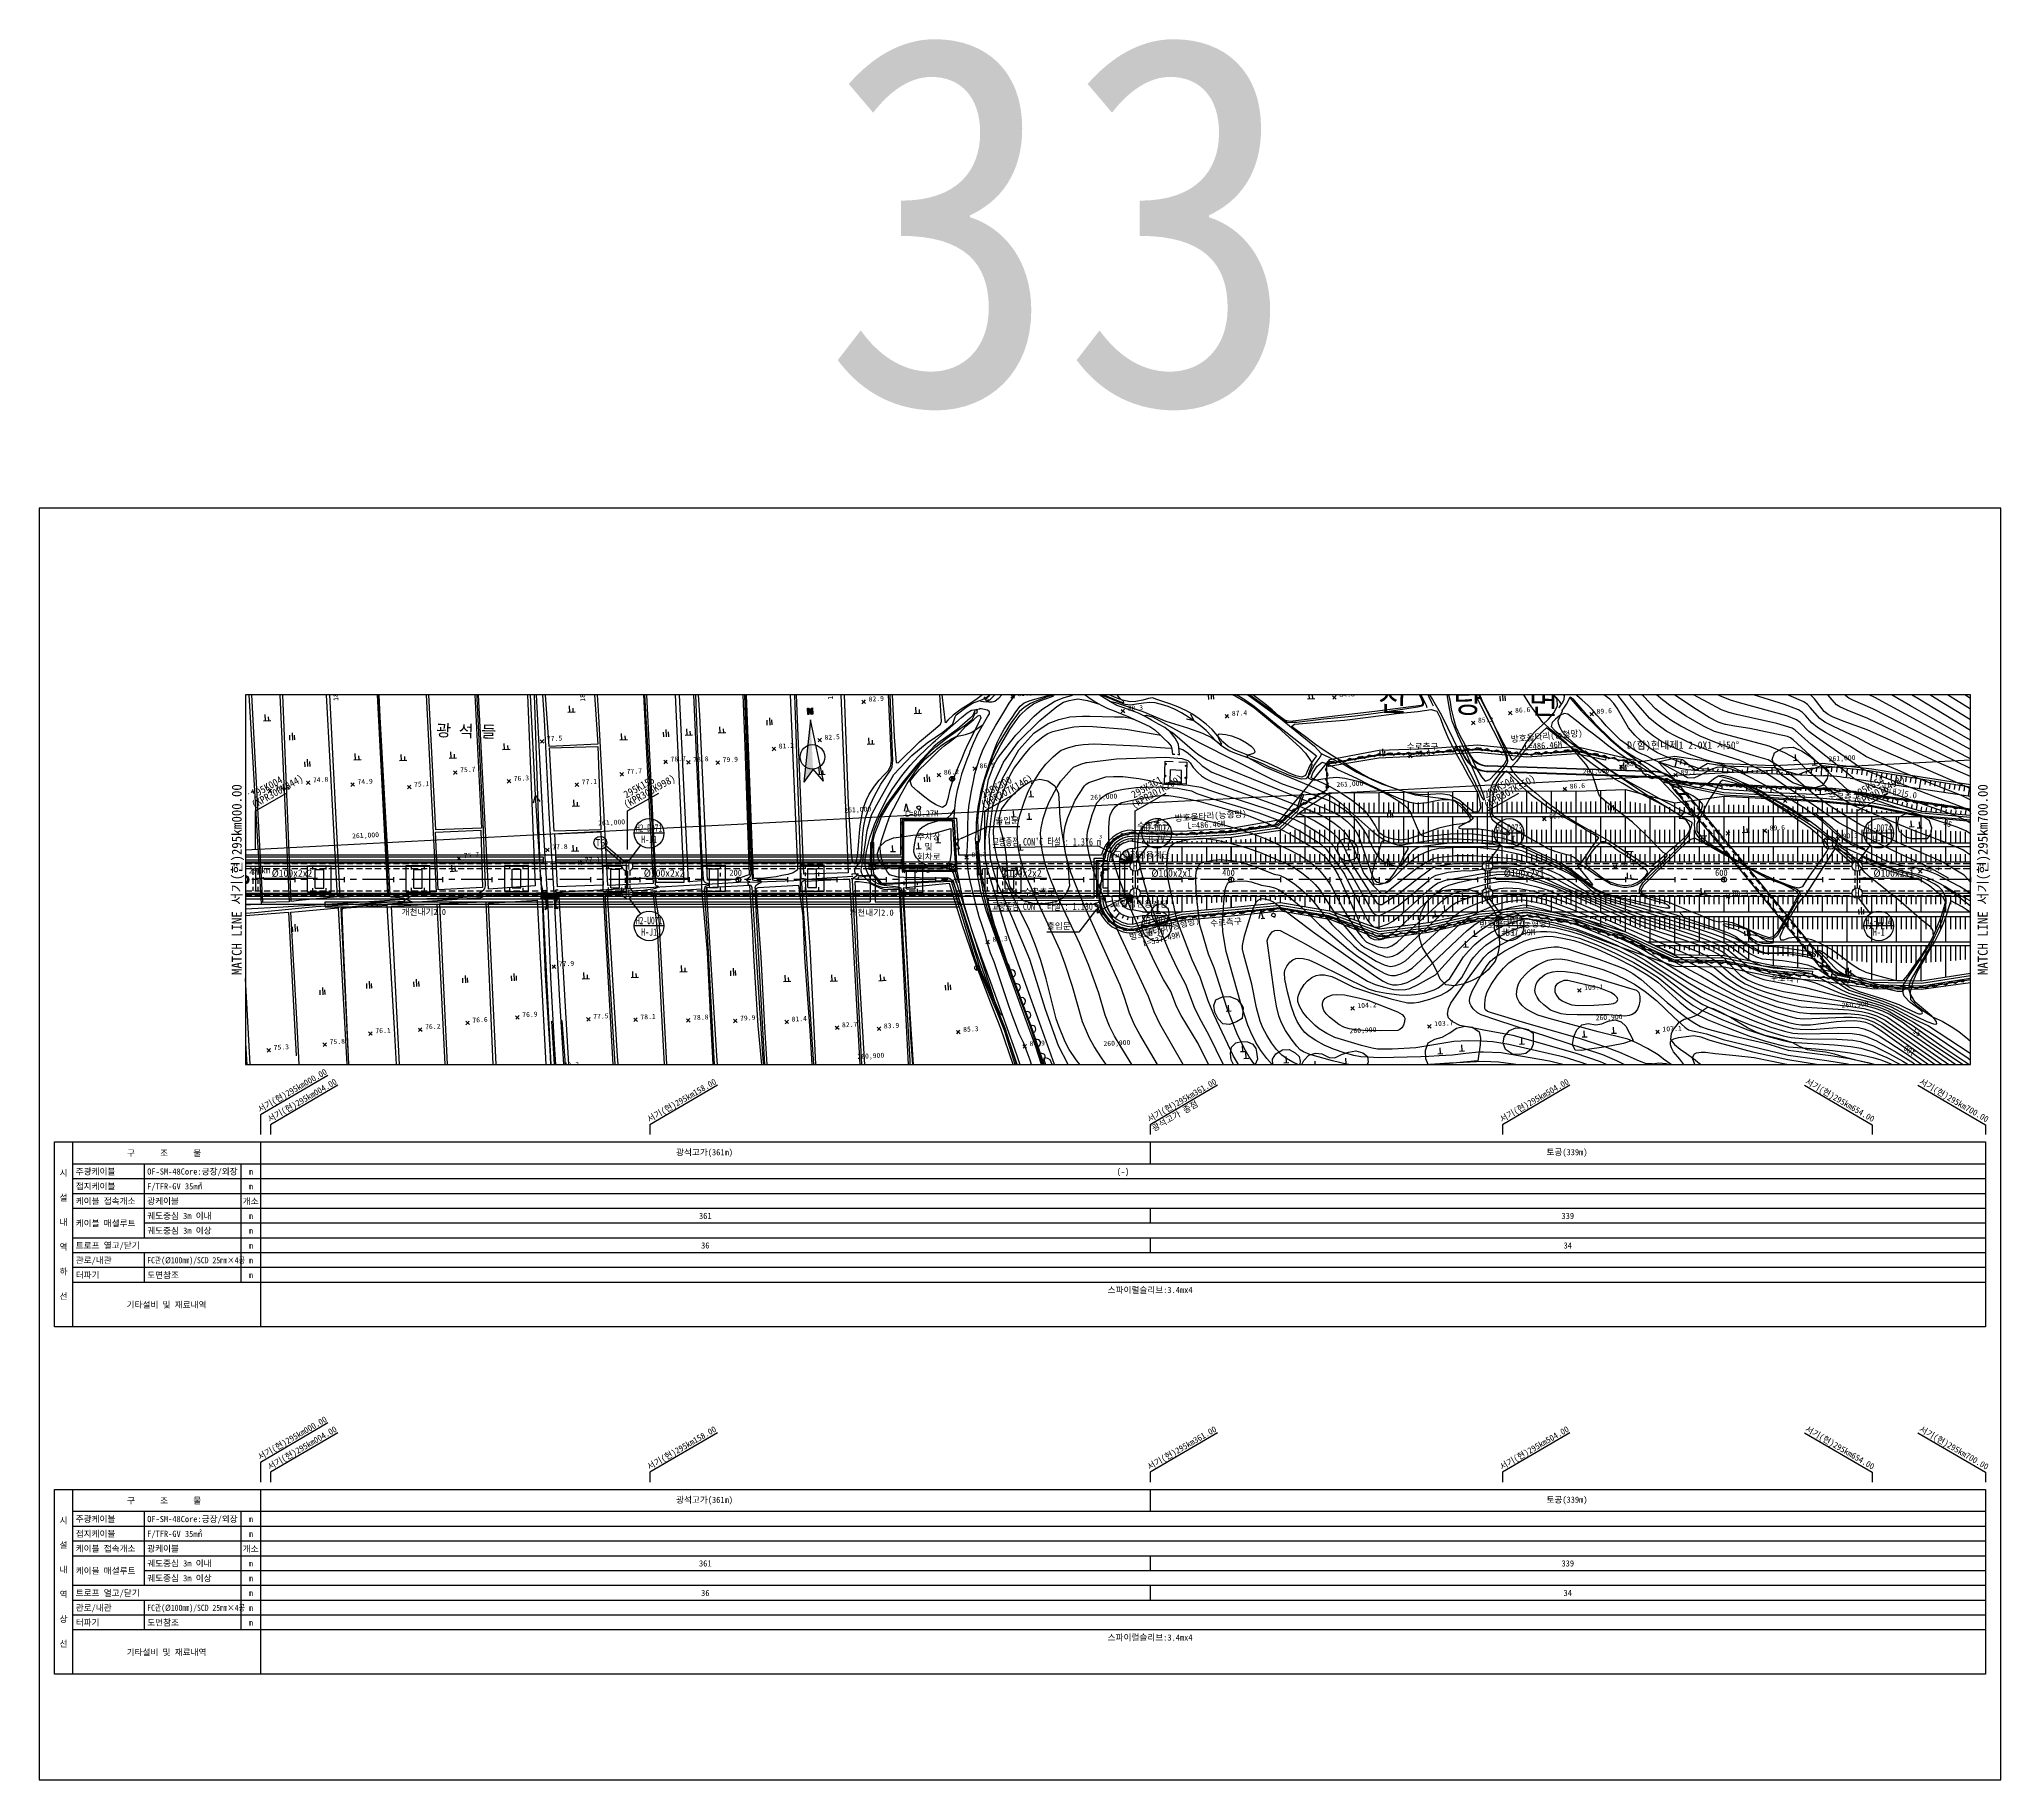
# Model space of a CAD drawing. Header units: millimetres. Extents: x 12262 to 13058, y 1103 to 1809.
import ezdxf
from ezdxf.enums import TextEntityAlignment as Align
from ezdxf.xclip import XClip

# ---------------------------------------------------------------- set-up
doc = ezdxf.new("R2010")
doc.units = ezdxf.units.MM
doc.header["$LTSCALE"] = 10
doc.header["$MEASUREMENT"] = 0
doc.header["$XCLIPFRAME"] = 2
for name, pattern in [('11-1평면$0$HIDDEN', [0.375, 0.25, -0.125]), ('A-CENTR01', [2, 1.25, -0.25, 0.25, -0.25]), ('CENTER', [2, 1.25, -0.25, 0.25, -0.25]), ('HIDDEN', [0.375, 0.25, -0.125])]:
    doc.linetypes.add(name, pattern=pattern)
for name, color, linetype in [('TN-MACL', 6, 'A-CENTR01'), ('TN-MANH', 4, 'Continuous'), ('TT-TABL-LIN1', 4, 'Continuous'), ('TT-TABL-LIN2', 1, 'Continuous'), ('TT-TABL-TEX1', 6, 'Continuous'), ('TT-TABL-TEX2', 3, 'Continuous'), ('TT-WIRE-EQPM', 6, 'Continuous'), ('TZ-BASE', 253, 'Continuous'), ('TZ-CABL', 4, 'Continuous'), ('TZ-LEAL', 1, 'Continuous'), ('TZ-LEAT', 3, 'Continuous')]:
    doc.layers.add(name, color=color, linetype=linetype)
doc.layers.add('TX-PAPR', color=2, linetype='Continuous', plot=False)
doc.styles.add('GR', font='GulimChe.ttf')
doc.styles.add('HANA', font='GulimChe.ttf')
doc.styles.get("Standard").update_dxf_attribs({"font": 'GulimChe.ttf'})
doc.styles.add('굴림체', font='GulimChe.ttf')
doc.linetypes.add('XXO_LINE', pattern='A,2.5,["X",Standard,S=1,R=0,X=-1,Y=-0.5],5,["X",Standard,S=1,R=0,X=-1,Y=-0.5],5,-0.5,[133,GulimChe.ttf,S=0.5,R=0,X=-0.5,Y=0],-0.5,2.5', length=16)
doc.linetypes.add('ZIGZAG', pattern='A,0.0001,-0.2,[131,ltypeshp.shx,S=0.2,R=0,X=-0.2,Y=0],-0.4,[131,ltypeshp.shx,S=0.2,R=180,X=0.2,Y=0],-0.2', length=0.8001)
doc.dimstyles.get("Standard").update_dxf_attribs({"dimtxt": 0.18, "dimasz": 0.18, "dimexe": 0.18, "dimexo": 0.0625, "dimgap": 0.09, "dimtad": 0, "dimtih": 1, "dimtoh": 1, "dimdec": 4, "dimzin": 0, "dimdsep": 46, "dimtxsty": 'Standard', "dimcen": 0.09, "dimadec": 0, "dimazin": 0, "dimtfac": 1, "dimtdec": 4, "dimtofl": 0, "dimtmove": 0, "dimatfit": 3, "dimfxl": 0, "dimtolj": 1, "dimtzin": 0, "dimarcsym": 0})

# ---------------------------------------------------------------- blocks, each defined once
blk = doc.blocks.new('JD-SGS4SX3S')
at = {"layer": 'TZ-BASE'}
for p, q in [((3.08, 258.32, 73.05), (0.93, 305.52, 73.05)), ((1.84, 301.67, 73), (1.7, 305.46, 73)), ((2.03, 305.5, 73.36), (5.55, 240.53, 73.36)), ((22.51, 277.13, 73.36), (20.37, 305.19, 73.36)), ((25.75, 233.11, 73.74), (21.75, 305.16, 73.74)), ((46.58, 214.49, 74), (41.37, 304.83, 74)), ((47.49, 206.1, 74.15), (42.27, 304.81, 74.15)), ((61.37, 304.48, 74.15), (65.89, 206.73, 74.15)), ((64.08, 266.43, 74.43), (62.4, 304.46, 74.43)), ((81.17, 304.14, 74.43), (82.36, 266.37, 74.43)), ((83.7, 267.29, 74.71), (82.43, 304.12, 74.71)), ((101.95, 303.79, 74.71), (104.09, 268.05, 74.71)), ((103.39, 300.19), (103.27, 303.76)), ((104.25, 303.31, 75), (104.23, 303.75, 75)), ((108.48, 215.18, 75), (104.25, 303.31, 75)), ((105.27, 303.73, 75.41), (107.21, 277.89, 75.41)), ((110.63, 260.56, 75.39), (108.35, 303.68, 75.39)), ((109.64, 291.99, 75.39), (109.38, 303.66, 75.39)), ((140.13, 303.13, 75.39), (142.22, 262.14, 75.39)), ((146.4, 211.23, 75.62), (141.09, 303.11, 75.62)), ((149.17, 302.97, 75.62), (151.35, 260.88, 75.62)), ((149.91, 295.9, 76), (149.56, 302.97, 76)), ((155.29, 211.67, 75.86), (150.14, 302.96, 75.86)), ((169.7, 302.62, 75.86), (174.11, 213.17, 75.86)), ((175.36, 213.27, 76.23), (170.72, 302.6, 76.23)), ((6.36, 205.48, 73), (1.84, 301.67, 73)), ((105.81, 267.84), (103.39, 300.19)), ((151.7, 263.28, 76), (149.91, 295.9, 76)), ((189.58, 302.28, 76.23), (194.32, 213.58, 76.23)), ((195.25, 213.51, 76.49), (190.87, 302.26, 76.49)), ((209.6, 301.94, 76.49), (214.5, 214.45, 76.49)), ((215.65, 214.03, 76.81), (210.64, 301.92, 76.81)), ((229.89, 301.59, 76.81), (230.19, 297.2, 76.81)), ((230.19, 297.2, 76.81), (232.17, 259.82, 76.81)), ((232.1, 269.32, 77), (230.34, 301.58, 77)), ((231.07, 294.02, 77.28), (230.74, 301.57, 77.28)), ((249.19, 301.26, 77.28), (250.98, 270.27, 77.28)), ((255.25, 216.64, 77.52), (250.73, 301.23, 77.52)), ((270.2, 300.9, 77.52), (274.72, 217.95, 77.52)), ((275.27, 219.12, 77.74), (271.21, 300.88, 77.74)), ((289.86, 300.56, 77.74), (293.46, 220.28, 77.74)), ((291.27, 289.97, 78), (290.52, 300.55, 78)), ((291.32, 292.73, 78.32), (291.05, 300.54, 78.32)), ((319.96, 300.04, 78.32), (322.31, 267.02, 78.32)), ((324.87, 269.31, 79), (322.63, 300, 79)), ((333.12, 299.82, 79), (336.46, 255.76, 79)), ((335.51, 268.79, 79.11), (333.54, 295.02, 79.11)), ((346.13, 262.68, 79), (344.1, 299.37, 79)), ((364.81, 290.01, 80), (369.32, 294.89, 80)), ((369.32, 294.89, 80), (371.16, 297.64, 80)), ((371.16, 297.64, 80), (371.48, 298.34, 80)), ((453.3, 296.94), (456.37, 261.7)), ((457.57, 261.81, 81), (456.05, 297.71, 81)), ((543.73, 296.2, 81.56), (458.15, 291.33, 81.56)), ((555.19, 268.77, 81.56), (553.79, 296.03, 81.56)), ((556.98, 270.82, 82), (556.27, 295.99, 82)), ((556.7, 295.98, 79.89), (557.69, 271.41, 79.89)), ((561.13, 281.62, 82.37), (560.01, 295.92, 82.37)), ((561.7, 295.89, 81.74), (562.12, 282.38, 81.74)), ((564.92, 270.28, 82.61), (563.44, 295.86, 82.61)), ((107.02, 288.67, 75.53), (108.51, 287.33, 75.53)), ((107.1, 287.26, 75.53), (108.44, 288.75, 75.53)), ((111.89, 258.49, 75.39), (109.64, 291.99, 75.39)), ((233.27, 256.66, 77.28), (231.07, 294.02, 77.28)), ((292.81, 254.19, 78), (291.27, 289.97, 78)), ((292.76, 268.17, 78.32), (291.32, 292.73, 78.32)), ((334.17, 288.36, 78.12), (336.94, 253.58, 78.12)), ((344.11, 277.7, 78.34), (343.04, 293.62, 78.34)), ((350.79, 285.65, 80.45), (379.82, 286.78, 80.45)), ((359.04, 286.48, 80), (361.3, 287.4, 80)), ((361.3, 287.4, 80), (362.88, 288.37, 80)), ((362.88, 288.37, 80), (364.81, 290.01, 80)), ((379.82, 286.78, 80.45), (410.94, 288.55, 80.45)), ((410.94, 288.55, 80.45), (434.76, 289.86, 80.45)), ((434.76, 289.86, 80.45), (452.78, 291.65, 80.45)), ((452.78, 291.65, 80.45), (454.58, 261.96, 80.45)), ((458.15, 291.33, 81.56), (459.42, 262.58, 81.56)), ((664.99, 294.12, 82.61), (665.88, 276.25, 82.61)), ((668.69, 274.11, 83), (667.86, 294.07, 83)), ((670.06, 275.63, 83.63), (669.2, 294.05, 83.63)), ((23.24, 280.08, 73.53), (26.23, 280.24, 73.53)), ((24.04, 280.12, 73.53), (23.91, 282.62, 73.53)), ((25.43, 280.19, 73.53), (25.36, 281.69, 73.53)), ((71.43, 285.36, 74.37), (72.91, 284.03, 74.37)), ((71.5, 283.95, 74.37), (72.84, 285.44, 74.37)), ((282.03, 279.18, 78.08), (282.18, 276.18, 78.08)), ((322.46, 283.14), (324.59, 251.39)), ((325.67, 284.02, 80), (328.11, 219.59, 80)), ((325.99, 283.85, 78.72), (328.8, 246.73, 78.72)), ((329.7, 277.06, 79.97), (329.52, 280.06, 79.97)), ((333.88, 268.46, 80.13), (332.74, 283.3, 80.13)), ((333.34, 282.67, 80), (334.43, 267.33, 80)), ((346.56, 285.51, 80), (348.59, 285.56, 80)), ((346.91, 278.24, 80), (346.56, 285.51, 80)), ((346.91, 281.26, 80.13), (348.07, 260.86, 80.13)), ((348.59, 285.56, 80), (357.19, 286.16, 80)), ((351.46, 259.65, 79.89), (349.6, 282.89, 79.89)), ((351.84, 273.27, 80.45), (350.79, 285.65, 80.45)), ((357.19, 286.16, 80), (359.04, 286.48, 80)), ((489.09, 277.28, 81.02), (488.99, 279.28, 81.02)), ((489.94, 280.33, 81.02), (490.09, 277.33, 81.02)), ((491.09, 277.39, 81.02), (490.99, 279.38, 81.02)), ((501.22, 279.49, 81.52), (502.7, 278.15, 81.52)), ((501.29, 278.08, 81.52), (502.63, 279.56, 81.52)), ((563.5, 281.54, 82.37), (561.13, 281.62, 82.37)), ((561.25, 282.34, 81.74), (561.21, 283.19, 81.74)), ((562.99, 282.42, 81.74), (561.25, 282.34, 81.74)), ((561.42, 278.47), (563.16, 278.61)), ((561.53, 276.65, 82.35), (561.57, 279.43, 82.35)), ((561.57, 279.43, 82.35), (563.48, 279.35, 82.35)), ((562.95, 283.27, 81.74), (562.99, 282.42, 81.74)), ((563.16, 278.61), (563.23, 277.75)), ((602.05, 283.83, 82.69), (605.04, 283.99, 82.69)), ((602.85, 283.87, 82.69), (602.71, 286.37, 82.69)), ((604.24, 283.95, 82.69), (604.16, 285.44, 82.69)), ((614.25, 285.44, 82.45), (615.74, 284.1, 82.45)), ((614.33, 284.03, 82.45), (615.67, 285.51, 82.45)), ((24.53, 236.45, 73.36), (22.51, 277.13, 73.36)), ((70.68, 275.56, 74.63), (73.68, 275.72, 74.63)), ((71.48, 275.6, 74.63), (71.35, 278.1, 74.63)), ((72.88, 275.68, 74.63), (72.8, 277.17, 74.63)), ((107.21, 277.89, 75.41), (108.96, 249.71, 75.41)), ((119.97, 269.38, 75.12), (119.86, 271.37, 75.12)), ((120.81, 272.42, 75.12), (120.97, 269.43, 75.12)), ((121.96, 269.48, 75.12), (121.86, 271.48, 75.12)), ((145.72, 270.63, 75.3), (148.71, 270.79, 75.3)), ((146.51, 270.67, 75.3), (146.38, 273.17, 75.3)), ((147.91, 270.74, 75.3), (147.83, 272.24, 75.3)), ((160.58, 272.23, 75.99), (163.57, 272.39, 75.99)), ((161.37, 272.27, 75.99), (161.24, 274.77, 75.99)), ((162.77, 272.34, 75.99), (162.69, 273.84, 75.99)), ((181.17, 272.19, 76.08), (184.17, 272.34, 76.08)), ((181.97, 272.23, 76.08), (181.84, 274.73, 76.08)), ((183.37, 272.3, 76.08), (183.29, 273.8, 76.08)), ((200.61, 270.86, 76.44), (203.6, 271.01, 76.44)), ((201.41, 270.9, 76.44), (201.27, 273.4, 76.44)), ((202.8, 270.97, 76.44), (202.73, 272.47, 76.44)), ((220.81, 271.13, 76.68), (223.8, 271.29, 76.68)), ((221.61, 271.17, 76.68), (221.48, 273.67, 76.68)), ((223.01, 271.25, 76.68), (222.93, 272.74, 76.68)), ((241.43, 273.82, 76.51), (241.33, 275.81, 76.51)), ((242.27, 276.86, 76.51), (242.43, 273.87, 76.51)), ((243.43, 273.92, 76.51), (243.33, 275.92, 76.51)), ((259.47, 274.82, 77.02), (259.36, 276.81, 77.02)), ((260.31, 277.86, 77.02), (260.46, 274.87, 77.02)), ((261.46, 274.92, 77.02), (261.36, 276.92, 77.02)), ((281.19, 276.13, 78.08), (281.08, 278.13, 78.08)), ((283.18, 276.23, 78.08), (283.08, 278.23, 78.08)), ((330.25, 271.06, 80.11), (330.01, 273.64, 80.11)), ((345.32, 253.89, 78.34), (344.11, 277.7, 78.34)), ((347.45, 267.8, 80), (346.91, 278.24, 80)), ((353.53, 257.34, 80.45), (351.84, 273.27, 80.45)), ((390.27, 272.18, 80.01), (390.16, 274.18, 80.01)), ((391.11, 275.23, 80.01), (391.27, 272.23, 80.01)), ((392.27, 272.28, 80.01), (392.16, 274.28, 80.01)), ((401.87, 273.87, 80.05), (403.36, 272.53, 80.05)), ((401.94, 272.46, 80.05), (403.28, 273.95, 80.05)), ((556.72, 268.66, 82), (556.98, 270.82, 82)), ((557.69, 271.41, 79.89), (557.45, 269.52, 79.89)), ((561.41, 269.21, 82.35), (561.53, 276.65, 82.35)), ((561.49, 277.61), (561.42, 278.47)), ((562.29, 278.54), (562.98, 268.47)), ((589, 271.67, 82.61), (570.96, 270.48, 82.61)), ((629.18, 274.38, 82.61), (589, 271.67, 82.61)), ((592.27, 270.03), (634, 272.65)), ((605.22, 269.91, 83), (664.06, 273.69, 83)), ((665.88, 276.25, 82.61), (629.18, 274.38, 82.61)), ((635.01, 270.67, 82.35), (630.4, 270.24, 82.35)), ((632.43, 272.52, 83.25), (631.77, 272.49, 83.25)), ((631.77, 272.49, 83.25), (631.82, 271.52, 83.25)), ((632.37, 272.03, 83.25), (631.79, 272, 83.25)), ((631.82, 271.52, 83.25), (632.48, 271.56, 83.25)), ((634, 272.65), (667.2, 274.55)), ((638.72, 271.01, 82.35), (635.01, 270.67, 82.35)), ((643.33, 271.19, 82.35), (638.72, 271.01, 82.35)), ((646.85, 271.32, 82.35), (643.33, 271.19, 82.35)), ((651.78, 271.37, 82.35), (646.85, 271.32, 82.35)), ((655.38, 271.6, 82.35), (651.78, 271.37, 82.35)), ((660.28, 272.05, 82.35), (655.38, 271.6, 82.35)), ((663.98, 272.38, 82.35), (660.28, 272.05, 82.35)), ((668.55, 272.71, 82.35), (663.98, 272.38, 82.35)), ((664.06, 273.69, 83), (667.99, 273.99, 83)), ((667.2, 274.55), (674.95, 274.69)), ((667.88, 273.08, 84), (688.22, 274.05, 84)), ((667.89, 272.66, 84), (667.88, 273.08, 84)), ((667.99, 273.99, 83), (668.69, 274.11, 83)), ((672.5, 273.1, 82.35), (668.55, 272.71, 82.35)), ((670.26, 274.58, 84.08), (669.59, 274.55, 84.08)), ((669.59, 274.55, 84.08), (669.64, 273.59, 84.08)), ((670.2, 274.1, 84.08), (669.62, 274.07, 84.08)), ((669.64, 273.59, 84.08), (670.31, 273.62, 84.08)), ((678.1, 275.89, 83.63), (670.06, 275.63, 83.63)), ((677.05, 273.41, 82.35), (672.5, 273.1, 82.35)), ((674.95, 274.69), (677.52, 276.23)), ((674.95, 274.69), (685.62, 275.45)), ((677.72, 273.55), (674.95, 274.69)), ((680.91, 273.4, 82.35), (677.05, 273.41, 82.35)), ((682.24, 276.24, 83.63), (678.1, 275.89, 83.63)), ((685.4, 273.52, 82.35), (680.91, 273.4, 82.35)), ((685.83, 276.54, 83.63), (682.24, 276.24, 83.63)), ((689.69, 273.57, 82.35), (685.4, 273.52, 82.35)), ((685.62, 275.45), (694.11, 275.17)), ((689.29, 276.63, 83.63), (685.83, 276.54, 83.63)), ((688.22, 274.05, 84), (696.74, 274.02, 84)), ((692.99, 276.65, 83.63), (689.29, 276.63, 83.63)), ((693.89, 273.36, 82.35), (689.69, 273.57, 82.35)), ((696.45, 276.5, 83.63), (692.99, 276.65, 83.63)), ((697.94, 273.11, 82.35), (693.89, 273.36, 82.35)), ((694.11, 275.17), (700, 274.58)), ((700, 276.08, 83.63), (696.45, 276.5, 83.63)), ((696.74, 274.02, 84), (700, 273.56, 84)), ((700, 272.84, 82.35), (697.94, 273.11, 82.35)), ((13.57, 260.58, 73.14), (13.44, 263.08, 73.14)), ((34.2, 260.9, 73.53), (34.07, 263.39, 73.53)), ((51.26, 262.09, 73.92), (51.13, 264.58, 73.92)), ((52.66, 262.16, 73.92), (52.58, 263.66, 73.92)), ((82.36, 266.37, 74.43), (64.08, 266.43, 74.43)), ((64.12, 265.14, 74.5), (64.38, 265.42, 74.5)), ((67.27, 207.33, 74.5), (64.12, 265.14, 74.5)), ((64.38, 265.42, 74.5), (82.29, 265.29, 74.5)), ((82.29, 265.29, 74.5), (82.7, 265.1, 74.5)), ((82.7, 265.1, 74.5), (85.49, 207.93, 74.5)), ((87.17, 208.41, 74.71), (83.7, 267.29, 74.71)), ((92.51, 266.85, 74.63), (95.5, 267, 74.63)), ((93.31, 266.89, 74.63), (93.17, 269.39, 74.63)), ((94.7, 266.96, 74.63), (94.63, 268.46, 74.63)), ((104.09, 268.05, 74.71), (105.86, 211.07, 74.71)), ((107.18, 236.24), (105.81, 267.84)), ((153.7, 233.38, 76), (151.7, 263.28, 76)), ((233.32, 243.87, 77), (232.1, 269.32, 77)), ((240.11, 265.48, 77.24), (241.6, 264.14, 77.24)), ((240.19, 264.07, 77.24), (241.53, 265.56, 77.24)), ((250.98, 270.27, 77.28), (253.86, 216.14, 77.28)), ((256.61, 263.92, 77.43), (258.1, 262.58, 77.43)), ((256.68, 262.51, 77.43), (258.02, 263.99, 77.43)), ((280.67, 263.65, 77.65), (282.15, 262.31, 77.65)), ((280.74, 262.24, 77.65), (282.08, 263.72, 77.65)), ((294.58, 218.96, 78.32), (292.76, 268.17, 78.32)), ((308.42, 265.95, 78.52), (308.32, 267.95, 78.52)), ((309.26, 269, 78.52), (309.42, 266, 78.52)), ((310.42, 266.06, 78.52), (310.31, 268.05, 78.52)), ((322.31, 267.02, 78.32), (324.95, 219.73, 78.32)), ((323.3, 267.01, 78.5), (322.64, 266.97, 78.5)), ((322.64, 266.97, 78.5), (322.69, 266.01, 78.5)), ((323.24, 266.52, 78.5), (322.66, 266.49, 78.5)), ((322.69, 266.01, 78.5), (323.35, 266.05, 78.5)), ((326.14, 245.78, 79), (324.87, 269.31, 79)), ((330.67, 265.14, 80.11), (330.53, 268.14, 80.11)), ((336.1, 253.55, 80.13), (333.88, 268.46, 80.13)), ((334.43, 267.33, 80), (334.64, 264.96, 80)), ((334.64, 264.96, 80), (335.33, 260.37, 80)), ((336.87, 253.58, 79.11), (335.51, 268.79, 79.11)), ((346.25, 253.92, 79), (346.13, 262.68, 79)), ((347.55, 262.58, 80), (347.45, 267.8, 80)), ((459.42, 262.58, 81.56), (531.19, 267.16, 81.56)), ((473.6, 262.58), (503.48, 264.56)), ((503.48, 264.56), (556.68, 267.92)), ((556.6, 265.84, 79.89), (504.93, 262.37, 79.89)), ((519.13, 263.33, 82), (519.14, 263.42, 82)), ((519.14, 263.42, 82), (539.46, 265.75, 82)), ((522.12, 265.28, 82.06), (521.46, 265.24, 82.06)), ((521.46, 265.24, 82.06), (521.51, 264.28, 82.06)), ((522.06, 264.79, 82.06), (521.48, 264.76, 82.06)), ((521.51, 264.28, 82.06), (522.17, 264.32, 82.06)), ((531.19, 267.16, 81.56), (555.19, 268.77, 81.56)), ((539.46, 265.75, 82), (550.54, 266.6, 82)), ((550.54, 266.6, 82), (553.99, 266.97, 82)), ((553.99, 266.97, 82), (555.49, 267.5, 82)), ((555.49, 267.5, 82), (556.28, 268.02, 82)), ((555.79, 268.75), (556.64, 268.79)), ((556.71, 267.05), (555.86, 267.01)), ((556.28, 268.02, 82), (556.72, 268.66, 82)), ((557.25, 266.7, 79.89), (556.6, 265.84, 79.89)), ((556.64, 268.79), (556.71, 267.05)), ((557.45, 269.52, 79.89), (557.25, 266.7, 79.89)), ((558.73, 264.03, 82.89), (560.22, 262.7, 82.89)), ((558.81, 262.62, 82.89), (560.14, 264.11, 82.89)), ((561.64, 267.03, 82.35), (561.41, 269.21, 82.35)), ((563.39, 266.81, 82.35), (561.64, 267.03, 82.35)), ((562.03, 269.29), (562.88, 269.35)), ((562.13, 267.56), (562.03, 269.29)), ((562.08, 268.43), (592.27, 270.03)), ((562.98, 267.61), (562.13, 267.56)), ((565.92, 266.82, 82.35), (563.39, 266.81, 82.35)), ((570.96, 270.48, 82.61), (564.92, 270.28, 82.61)), ((569.4, 266.91, 82.35), (565.92, 266.82, 82.35)), ((566.23, 266.82, 83), (566.28, 266.86, 83)), ((566.28, 266.86, 83), (605.22, 269.91, 83)), ((573.31, 267.06, 82.35), (569.4, 266.91, 82.35)), ((570.47, 261.65, 81.82), (608.01, 263.53, 81.82)), ((577.05, 267.35, 82.35), (573.31, 267.06, 82.35)), ((581.02, 267.57, 82.35), (577.05, 267.35, 82.35)), ((577.73, 268.8, 82.99), (577.07, 268.76, 82.99)), ((577.07, 268.76, 82.99), (577.12, 267.8, 82.99)), ((577.67, 268.31, 82.99), (577.09, 268.28, 82.99)), ((577.12, 267.8, 82.99), (577.78, 267.83, 82.99)), ((585.06, 267.78, 82.35), (581.02, 267.57, 82.35)), ((588.89, 267.99, 82.35), (585.06, 267.78, 82.35)), ((593.28, 268.28, 82.35), (588.89, 267.99, 82.35)), ((592.98, 266.12, 83.71), (594.46, 264.79, 83.71)), ((593.05, 264.71, 83.71), (594.39, 266.2, 83.71)), ((597.1, 268.57, 82.35), (593.28, 268.28, 82.35)), ((601.45, 268.86, 82.35), (597.1, 268.57, 82.35)), ((605.54, 269.07, 82.35), (601.45, 268.86, 82.35)), ((605.03, 270.16, 83.07), (604.36, 270.12, 83.07)), ((604.36, 270.12, 83.07), (604.41, 269.16, 83.07)), ((604.97, 269.67, 83.07), (604.39, 269.64, 83.07)), ((604.41, 269.16, 83.07), (605.08, 269.19, 83.07)), ((605.54, 263.63, 83.21), (604.88, 263.6, 83.21)), ((604.88, 263.6, 83.21), (604.93, 262.63, 83.21)), ((605.48, 263.15, 83.21), (604.9, 263.12, 83.21)), ((609.69, 269.26, 82.35), (605.54, 269.07, 82.35)), ((608.01, 263.53, 81.82), (610.91, 263.53, 81.82)), ((613.67, 269.45, 82.35), (609.69, 269.26, 82.35)), ((610.91, 263.53, 81.82), (613.57, 263.45, 81.82)), ((613.57, 263.45, 81.82), (616.12, 263.01, 81.82)), ((618.42, 269.63, 82.35), (613.67, 269.45, 82.35)), ((616.12, 263.01, 81.82), (618.71, 261.78, 81.82)), ((622.11, 269.81, 82.35), (618.42, 269.63, 82.35)), ((619.65, 267.15, 83.84), (621.13, 265.81, 83.84)), ((619.72, 265.73, 83.84), (621.06, 267.22, 83.84)), ((626.54, 270.03, 82.35), (622.11, 269.81, 82.35)), ((623.58, 262.59, 88.16), (624.47, 263.61, 88.16)), ((625.44, 262.81, 83), (623.58, 262.59, 83)), ((624.47, 263.61, 88.16), (626.11, 264.12, 88.16)), ((642.1, 264.3, 83), (625.44, 262.81, 83)), ((626.11, 264.12, 88.16), (629.03, 264.18, 88.16)), ((630.4, 270.24, 82.35), (626.54, 270.03, 82.35)), ((629.03, 264.18, 88.16), (633.48, 264.44, 88.16)), ((642.18, 262.86, 82), (629.52, 261.88, 82)), ((633.48, 264.44, 88.16), (637.56, 264.84, 88.16)), ((637.56, 264.84, 88.16), (641.87, 265.08, 88.16)), ((641.87, 265.08, 88.16), (645.88, 265.4, 88.16)), ((652.4, 264.94, 83), (642.1, 264.3, 83)), ((649.28, 263.33, 82), (642.18, 262.86, 82)), ((650.91, 263.14, 81.24), (643.02, 262.36, 81.24)), ((645.88, 265.4, 88.16), (649.99, 265.75, 88.16)), ((655.77, 263.77, 82), (649.28, 263.33, 82)), ((649.99, 265.75, 88.16), (653.47, 265.94, 88.16)), ((650.75, 265.42, 83.73), (650.09, 265.38, 83.73)), ((650.09, 265.38, 83.73), (650.14, 264.42, 83.73)), ((650.69, 264.93, 83.73), (650.11, 264.9, 83.73)), ((650.14, 264.42, 83.73), (650.8, 264.45, 83.73)), ((658.89, 263.93, 81.24), (650.91, 263.14, 81.24)), ((665.04, 266.22, 83), (652.4, 264.94, 83)), ((653.47, 265.94, 88.16), (657.31, 266.21, 88.16)), ((659.12, 263.95, 82), (655.77, 263.77, 82)), ((657.31, 266.21, 88.16), (661.26, 266.45, 88.16)), ((658.34, 269.79, 83.9), (659.83, 268.45, 83.9)), ((658.42, 268.37, 83.9), (659.76, 269.86, 83.9)), ((667.75, 264.64, 81.24), (658.89, 263.93, 81.24)), ((661.26, 266.45, 88.16), (665, 266.68, 88.16)), ((665, 266.68, 88.16), (669.13, 266.97, 88.16)), ((675.47, 266.45, 83), (665.04, 266.22, 83)), ((675.47, 264.79, 81.24), (667.75, 264.64, 81.24)), ((669.13, 266.97, 88.16), (673.56, 267.2, 88.16)), ((682.26, 267.23, 84), (669.65, 266.99, 84)), ((673.56, 267.2, 88.16), (677.29, 267.41, 88.16)), ((685.79, 266.68, 83), (675.47, 266.45, 83)), ((684.27, 264.64, 81.24), (675.47, 264.79, 81.24)), ((677.29, 267.41, 88.16), (680.77, 267.52, 88.16)), ((680.77, 267.52, 88.16), (685.58, 267.51, 88.16)), ((688.18, 267.54, 84), (682.26, 267.23, 84)), ((693.1, 264.59, 81.24), (684.27, 264.64, 81.24)), ((685.58, 267.51, 88.16), (688.51, 267.48, 88.16)), ((691.72, 266.65, 83), (685.79, 266.68, 83)), ((693.65, 267.16, 84), (688.18, 267.54, 84)), ((688.51, 267.48, 88.16), (692.05, 267.31, 88.16)), ((696.18, 266.27, 83), (691.72, 266.65, 83)), ((692.05, 267.31, 88.16), (696.2, 266.94, 88.16)), ((699.68, 264.42, 81.24), (693.1, 264.59, 81.24)), ((700, 266.45, 84), (693.65, 267.16, 84)), ((700, 265.85, 83), (696.18, 266.27, 83)), ((696.2, 266.94, 88.16), (699.72, 266.59, 88.16)), ((700, 264.39, 81.24), (699.68, 264.42, 81.24)), ((699.72, 266.59, 88.16), (700, 266.55, 88.16)), ((5.3, 203.83, 73.05), (3.08, 258.32, 73.05)), ((12.77, 260.54, 73.14), (15.77, 260.7, 73.14)), ((14.97, 260.65, 73.14), (14.89, 262.15, 73.14)), ((33.4, 260.85, 73.53), (36.4, 261.01, 73.53)), ((35.6, 260.97, 73.53), (35.52, 262.47, 73.53)), ((50.46, 262.05, 73.92), (53.45, 262.2, 73.92)), ((92.55, 255.81, 74.67), (94.03, 254.47, 74.67)), ((92.62, 254.4, 74.67), (93.96, 255.88, 74.67)), ((112.75, 224.37, 75.39), (110.63, 260.56, 75.39)), ((115.3, 208.76, 75.39), (111.89, 258.49, 75.39)), ((124.74, 258, 75.47), (126.22, 256.66, 75.47)), ((124.81, 256.59, 75.47), (126.15, 258.07, 75.47)), ((142.22, 262.14, 75.39), (144.57, 219.34, 75.39)), ((146.43, 259.73, 75.64), (147.92, 258.39, 75.64)), ((146.51, 258.32, 75.64), (147.85, 259.81, 75.64)), ((151.35, 260.88, 75.62), (153.63, 223.08, 75.62)), ((160.73, 259.59, 76.09), (162.21, 258.25, 76.09)), ((160.8, 258.18, 76.09), (162.14, 259.66, 76.09)), ((180.03, 259.36, 76.2), (181.52, 258.02, 76.2)), ((180.11, 257.94, 76.2), (181.44, 259.43, 76.2)), ((200.53, 258.81, 76.42), (202.01, 257.47, 76.42)), ((200.6, 257.4, 76.42), (201.94, 258.88, 76.42)), ((220.58, 260.71, 76.8), (222.07, 259.37, 76.8)), ((220.66, 259.3, 76.8), (222, 260.78, 76.8)), ((232.17, 259.82, 76.81), (233.91, 232.13, 76.81)), ((235.62, 215.43, 77.28), (233.27, 256.66, 77.28)), ((309.73, 261.06, 78.32), (311.22, 259.72, 78.32)), ((309.8, 259.65, 78.32), (311.14, 261.13, 78.32)), ((331.31, 259.26, 80.11), (330.97, 262.2, 80.11)), ((331.64, 252.64, 80.11), (331.54, 255.26, 80.11)), ((335.33, 260.37, 80), (336.39, 253.56, 80)), ((336.46, 255.76, 79), (336.67, 253.57, 79)), ((346.87, 253.95, 80), (347.47, 261, 80)), ((348.09, 258.29, 80.13), (347.01, 253.95, 80.13)), ((347.47, 261, 80), (347.55, 262.58, 80)), ((348.07, 260.86, 80.13), (348.09, 258.29, 80.13)), ((352.96, 254.09, 79.89), (351.46, 259.65, 79.89)), ((354.56, 257.11, 80.45), (353.53, 257.34, 80.45)), ((354.46, 255.14, 80.62), (353.8, 255.1, 80.62)), ((353.8, 255.1, 80.62), (353.85, 254.14, 80.62)), ((354.09, 256.48, 81.34), (354.94, 256.53, 81.34)), ((354.19, 254.74, 81.34), (354.09, 256.48, 81.34)), ((364.96, 256.67, 81.34), (354.13, 255.61, 81.34)), ((355.04, 254.79, 81.34), (354.19, 254.74, 81.34)), ((379.98, 258.49, 80.45), (354.56, 257.11, 80.45)), ((362.85, 254.27, 81), (373.9, 255.2, 81)), ((411.12, 259.39, 81.34), (364.96, 256.67, 81.34)), ((418.08, 256.64, 79.89), (366.91, 253.82, 79.89)), ((373.9, 255.2, 81), (382.05, 255.93, 81)), ((454.58, 261.96, 80.45), (379.98, 258.49, 80.45)), ((382.05, 255.93, 81), (451.17, 260.42, 81)), ((394.94, 258.5, 81.34), (397.57, 259.95, 81.34)), ((397.68, 257.26, 81.34), (394.94, 258.5, 81.34)), ((408.35, 258.22, 80.9), (407.69, 258.19, 80.9)), ((407.69, 258.19, 80.9), (407.74, 257.23, 80.9)), ((408.3, 257.74, 80.9), (407.72, 257.71, 80.9)), ((407.74, 257.23, 80.9), (408.4, 257.26, 80.9)), ((453.98, 261.42, 81.34), (411.12, 259.39, 81.34)), ((463.2, 259.68, 79.89), (418.08, 256.64, 79.89)), ((439.98, 252.65, 81.82), (485.36, 255.66, 81.82)), ((451.17, 260.42, 81), (456.7, 260.81, 81)), ((456.37, 261.7, 81.34), (453.98, 261.42, 81.34)), ((456.37, 261.7), (473.6, 262.58)), ((456.7, 260.81, 81), (457.3, 261, 81)), ((457.3, 261, 81), (457.57, 261.81, 81)), ((459.47, 257.21, 81.76), (460.96, 255.87, 81.76)), ((459.55, 255.8, 81.76), (460.89, 257.28, 81.76)), ((462.67, 261.75, 80.86), (462.01, 261.72, 80.86)), ((462.01, 261.72, 80.86), (462.06, 260.75, 80.86)), ((462.61, 261.27, 80.86), (462.03, 261.24, 80.86)), ((462.06, 260.75, 80.86), (462.72, 260.79, 80.86)), ((504.93, 262.37, 79.89), (463.2, 259.68, 79.89)), ((544.46, 257.22, 77.8), (476.7, 251.85, 77.8)), ((511.91, 255.68, 81), (476.96, 254.6, 81)), ((485.36, 255.66, 81.82), (528.01, 258.92, 81.82)), ((508.32, 260.68, 81.92), (509.8, 259.34, 81.92)), ((508.39, 259.27, 81.92), (509.73, 260.75, 81.92)), ((512.24, 257.25, 81.74), (511.58, 257.21, 81.74)), ((511.58, 257.21, 81.74), (511.63, 256.25, 81.74)), ((512.18, 256.76, 81.74), (511.6, 256.73, 81.74)), ((511.63, 256.25, 81.74), (512.29, 256.28, 81.74)), ((526.73, 256.92, 81), (511.91, 255.68, 81)), ((612.82, 261.26, 82), (523.05, 258.54, 82)), ((539.13, 257.48, 81), (526.73, 256.92, 81)), ((528.01, 258.92, 81.82), (570.47, 261.65, 81.82)), ((588.96, 259.44, 81), (539.13, 257.48, 81)), ((591.52, 258.95, 77.8), (544.46, 257.22, 77.8)), ((555.75, 260.94, 82.27), (555.09, 260.9, 82.27)), ((555.09, 260.9, 82.27), (555.14, 259.94, 82.27)), ((555.7, 260.45, 82.27), (555.12, 260.42, 82.27)), ((555.14, 259.94, 82.27), (555.81, 259.97, 82.27)), ((565.75, 261.32, 83), (565.75, 261.35, 83)), ((566.04, 261.24, 83), (565.75, 261.32, 83)), ((567.23, 261.23, 83), (566.04, 261.24, 83)), ((571.53, 261.34, 83), (567.23, 261.23, 83)), ((590.78, 261.96, 83), (571.53, 261.34, 83)), ((589.35, 259.16, 81), (588.96, 259.44, 81)), ((589.39, 258.87, 81), (589.35, 259.16, 81)), ((589.96, 258.9, 81.64), (590.79, 249.9, 81.64)), ((613.02, 262.15, 83), (590.78, 261.96, 83)), ((618.85, 259.8, 77.8), (591.52, 258.95, 77.8)), ((604.93, 262.63, 83.21), (605.59, 262.67, 83.21)), ((613.81, 261.2, 82), (612.82, 261.26, 82)), ((614.23, 262.14, 83), (613.02, 262.15, 83)), ((615.3, 261.08, 82), (613.81, 261.2, 82)), ((615.87, 261.93, 83), (614.23, 262.14, 83)), ((617.06, 260.83, 82), (615.3, 261.08, 82)), ((617.26, 261.68, 83), (615.87, 261.93, 83)), ((618.79, 260.64, 82), (617.06, 260.83, 82)), ((618.72, 261.52, 83), (617.26, 261.68, 83)), ((623.58, 262.59, 83.69), (618.71, 261.78, 83.69)), ((618.71, 261.78, 83.69), (619.52, 250.57, 83.69)), ((624.16, 250.91, 88.16), (623.58, 262.59, 88.16)), ((624.16, 250.91, 83.69), (623.58, 262.59, 83.69)), ((629.52, 261.88, 82), (623.62, 261.78, 82)), ((634.76, 261.82, 81.24), (623.66, 261, 81.24)), ((630.99, 253.39, 82), (647.13, 254.77, 82)), ((643.02, 262.36, 81.24), (634.76, 261.82, 81.24)), ((637.28, 254.09, 84.4), (647.75, 255.16, 84.4)), ((647.13, 254.77, 82), (653.35, 255.47, 82)), ((647.75, 255.16, 84.4), (655.66, 255.6, 84.4)), ((655.66, 255.6, 84.4), (663.39, 255.84, 84.4)), ((659.99, 253.81, 83), (690.94, 254.95, 83)), ((663.39, 255.84, 84.4), (669.91, 255.75, 84.4)), ((669.91, 255.75, 84.4), (678.2, 255.39, 84.4)), ((678.2, 255.39, 84.4), (684.64, 255.28, 84.4)), ((684.64, 255.28, 84.4), (691.66, 255.22, 84.4)), ((690.94, 254.95, 83), (699.82, 254.99, 83)), ((691.66, 255.22, 84.4), (699.13, 255.17, 84.4)), ((699.13, 255.17, 84.4), (700, 255.12, 84.4)), ((699.82, 254.99, 83), (700, 254.98, 83)), ((14.62, 250.96, 73.26), (16.11, 249.62, 73.26)), ((14.7, 249.55, 73.26), (16.04, 251.04, 73.26)), ((34.05, 251.45, 73.68), (35.53, 250.11, 73.68)), ((34.12, 250.04, 73.68), (35.46, 251.53, 73.68)), ((54.21, 252.87, 74.13), (55.7, 251.53, 74.13)), ((54.29, 251.46, 74.13), (55.62, 252.94, 74.13)), ((108.96, 249.71, 75.41), (110.31, 222.84, 75.41)), ((293.61, 229, 78), (292.81, 254.19, 78)), ((324.59, 251.39), (326.73, 216.86)), ((331.01, 251.46, 80.31), (332.49, 250.12, 80.31)), ((331.08, 250.05, 80.31), (332.42, 251.53, 80.31)), ((332.08, 246.58, 80.13), (331.9, 249.4, 80.13)), ((347.01, 253.95, 80.13), (336.1, 253.55, 80.13)), ((336.1, 253.55, 80.13), (336.18, 246.41, 80.13)), ((347.35, 246.64, 80.13), (347.01, 253.95, 80.13)), ((347.35, 246.64, 81.82), (360.1, 247.81, 81.82)), ((349.76, 251.61, 80.33), (351.25, 250.28, 80.33)), ((349.84, 250.2, 80.33), (351.17, 251.69, 80.33)), ((366.91, 253.82, 79.89), (352.96, 254.09, 79.89)), ((354.4, 254.65, 80.62), (353.82, 254.62, 80.62)), ((353.85, 254.14, 80.62), (354.51, 254.18, 80.62)), ((359.12, 254.17, 81), (362.85, 254.27, 81)), ((359.13, 253.97, 81), (359.12, 254.17, 81)), ((359.56, 247.52, 81), (359.55, 247.76, 81)), ((393.28, 249.18, 81), (359.56, 247.52, 81)), ((360.1, 247.81, 81.82), (396.27, 249.79, 81.82)), ((374.49, 247.2, 80), (369.47, 246.62, 80)), ((385.15, 247.86, 80), (374.49, 247.2, 80)), ((376.85, 248.41, 80.51), (376.18, 248.37, 80.51)), ((376.18, 248.37, 80.51), (376.23, 247.41, 80.51)), ((376.79, 247.92, 80.51), (376.21, 247.89, 80.51)), ((376.23, 247.41, 80.51), (376.9, 247.44, 80.51)), ((423.85, 248.19, 77.8), (376.5, 245.37, 77.8)), ((403.17, 248.66, 80), (385.15, 247.86, 80)), ((463.97, 253.89, 81), (393.28, 249.18, 81)), ((396.27, 249.79, 81.82), (439.98, 252.65, 81.82)), ((415.13, 248.86, 80), (403.17, 248.66, 80)), ((404.23, 254.36, 81.36), (405.72, 253.02, 81.36)), ((404.31, 252.94, 81.36), (405.65, 254.43, 81.36)), ((422.16, 248.63, 80), (415.13, 248.86, 80)), ((422.35, 251.6, 81.14), (421.69, 251.56, 81.14)), ((421.69, 251.56, 81.14), (421.74, 250.6, 81.14)), ((422.29, 251.11, 81.14), (421.71, 251.08, 81.14)), ((421.74, 250.6, 81.14), (422.4, 250.64, 81.14)), ((423.38, 248.29, 80), (422.16, 248.63, 80)), ((423.51, 248.17, 80), (423.38, 248.29, 80)), ((476.7, 251.85, 77.8), (423.85, 248.19, 77.8)), ((448.41, 246.03, 95), (449.81, 247.17, 95)), ((450.01, 245.18, 95), (449.81, 247.17, 95)), ((456.37, 246.83, 95), (454.88, 246.68, 95)), ((476.96, 254.6, 81), (463.97, 253.89, 81)), ((466.54, 254.1, 81.74), (465.87, 254.06, 81.74)), ((465.87, 254.06, 81.74), (465.92, 253.1, 81.74)), ((466.48, 253.61, 81.74), (465.9, 253.58, 81.74)), ((465.92, 253.1, 81.74), (466.59, 253.13, 81.74)), ((520.66, 244.93, 81.88), (563.5, 248.34, 81.88)), ((522.1, 244.72, 81), (557.63, 247.85, 81)), ((532.46, 244.42, 82), (563.54, 247.53, 82)), ((557.63, 247.85, 81), (580.36, 249.19, 81)), ((563.5, 248.34, 81.88), (590.62, 249.88, 81.88)), ((563.54, 247.53, 82), (590.69, 249.17, 82)), ((580.36, 249.19, 81), (588.63, 249.31, 81)), ((591.27, 247.2, 82.87), (587.12, 246.71, 82.87)), ((588.63, 249.31, 81), (589.46, 249.36, 81)), ((589.46, 249.36, 81), (589.74, 249.66, 81)), ((589.74, 249.66, 81), (589.73, 249.83, 81)), ((590.62, 249.88, 81.88), (619.4, 252.21, 81.88)), ((590.69, 249.17, 82), (618.12, 251.75, 82)), ((598.05, 247.73, 82.87), (591.27, 247.2, 82.87)), ((604.76, 248.14, 82.87), (598.05, 247.73, 82.87)), ((613.85, 248.66, 82.87), (604.76, 248.14, 82.87)), ((617.25, 248.33, 82.87), (613.85, 248.66, 82.87)), ((617.44, 247.06, 82.87), (617.25, 248.33, 82.87)), ((617.46, 246.7, 82.87), (617.44, 247.06, 82.87)), ((617.82, 248.64, 83), (618.02, 249.9, 83)), ((617.82, 247.8, 83), (617.82, 248.64, 83)), ((617.88, 246.69, 83), (617.82, 247.8, 83)), ((618.02, 249.9, 83), (618.47, 250.68, 83)), ((618.12, 251.75, 82), (619.44, 251.76, 82)), ((618.47, 250.68, 83), (618.81, 251.01, 83)), ((618.81, 251.01, 83), (619.48, 251.18, 83)), ((619.75, 248.77, 81.82), (619.37, 246.5, 81.82)), ((619.52, 250.57, 83.69), (624.16, 250.91, 83.69)), ((619.52, 250.57, 81.82), (619.75, 248.77, 81.82)), ((622.46, 248.79, 83.69), (623.95, 247.45, 83.69)), ((622.54, 247.38, 83.69), (623.88, 248.87, 83.69)), ((623.7, 246.47, 94.78), (626.14, 247.04, 94.78)), ((624.05, 253.15, 84.4), (637.28, 254.09, 84.4)), ((624.07, 252.61, 82), (630.99, 253.39, 82)), ((624.11, 251.8, 83), (626.83, 252.03, 83)), ((626.57, 250.92, 83.67), (624.16, 250.91, 83.67)), ((626.14, 247.04, 94.78), (628.89, 247.15, 94.78)), ((628.36, 250.96, 83.67), (626.57, 250.92, 83.67)), ((626.83, 252.03, 83), (634.02, 252.82, 83)), ((630.58, 251.33, 83.67), (628.36, 250.96, 83.67)), ((628.89, 247.15, 94.78), (631.55, 247.38, 94.78)), ((633.62, 251.79, 83.67), (630.58, 251.33, 83.67)), ((631.55, 247.38, 94.78), (634.47, 247.21, 94.78)), ((636.42, 252.07, 83.67), (633.62, 251.79, 83.67)), ((634.02, 252.82, 83), (651.57, 253.27, 83)), ((634.47, 247.21, 94.78), (636.54, 246.61, 94.78)), ((634.54, 246.75, 84), (635.01, 247.06, 84)), ((639.18, 252.23, 83.67), (636.42, 252.07, 83.67)), ((636.72, 248.89, 84.1), (638.27, 249.2, 84.1)), ((637.25, 248.16, 84.1), (636.72, 248.89, 84.1)), ((637.07, 248.4, 84), (637.64, 248.77, 84)), ((638.86, 247.68, 84.1), (637.25, 248.16, 84.1)), ((637.64, 248.77, 84), (640.11, 248.9, 84)), ((638.27, 249.2, 84.1), (641.21, 249.25, 84.1)), ((640.51, 247.33, 84.1), (638.86, 247.68, 84.1)), ((642.56, 252.28, 83.67), (639.18, 252.23, 83.67)), ((639.94, 247.45, 85), (640.62, 248.01, 85)), ((640.11, 248.9, 84), (642.48, 249.03, 84)), ((642.64, 246.91, 84.1), (640.51, 247.33, 84.1)), ((640.62, 248.01, 85), (641.34, 248.47, 85)), ((641.21, 249.25, 84.1), (644.45, 249.27, 84.1)), ((641.34, 248.47, 85), (643.65, 248.52, 85)), ((642.48, 249.03, 84), (645.39, 248.77, 84)), ((645.78, 252.28, 83.67), (642.56, 252.28, 83.67)), ((644.81, 246.37, 84.1), (642.64, 246.91, 84.1)), ((642.94, 246.83, 86), (643.48, 247.31, 86)), ((643.48, 247.31, 86), (649.26, 246.56, 86)), ((643.65, 248.52, 85), (647.59, 248.04, 85)), ((644.45, 249.27, 84.1), (647.71, 249.16, 84.1)), ((645.39, 248.77, 84), (650.69, 248.22, 84)), ((649.12, 252.25, 83.67), (645.78, 252.28, 83.67)), ((647.59, 248.04, 85), (651.76, 247.13, 85)), ((647.71, 249.16, 84.1), (650.78, 249.06, 84.1)), ((652.7, 252.16, 83.67), (649.12, 252.25, 83.67)), ((650.69, 248.22, 84), (656.72, 247.5, 84)), ((650.78, 249.06, 84.1), (654.67, 249.03, 84.1)), ((651.57, 253.27, 83), (659.99, 253.81, 83)), ((651.76, 247.13, 85), (660.53, 244.53, 85)), ((655.72, 252.14, 83.67), (652.7, 252.16, 83.67)), ((654.67, 249.03, 84.1), (658.35, 249.22, 84.1)), ((659.74, 252.15, 83.67), (655.72, 252.14, 83.67)), ((656.72, 247.5, 84), (662.16, 246.34, 84)), ((658.35, 249.22, 84.1), (661.91, 249.18, 84.1)), ((662.94, 252.18, 83.67), (659.74, 252.15, 83.67)), ((661.91, 249.18, 84.1), (665.13, 249.21, 84.1)), ((667.07, 252.44, 83.67), (662.94, 252.18, 83.67)), ((665.13, 249.21, 84.1), (669.24, 249.26, 84.1)), ((670.25, 252.55, 83.67), (667.07, 252.44, 83.67)), ((669.21, 251.39, 83.79), (670.7, 250.05, 83.79)), ((669.24, 249.26, 84.1), (673.02, 249.41, 84.1)), ((669.28, 249.98, 83.79), (670.62, 251.47, 83.79)), ((674.07, 252.68, 83.67), (670.25, 252.55, 83.67)), ((673.02, 249.41, 84.1), (676.61, 249.64, 84.1)), ((673.23, 247.64, 83.63), (673.76, 248.58, 83.63)), ((673.54, 246.31, 83.63), (673.23, 247.64, 83.63)), ((673.76, 248.58, 83.63), (676.2, 248.9, 83.63)), ((677.72, 252.9, 83.67), (674.07, 252.68, 83.67)), ((676.2, 248.9, 83.63), (685.17, 249.16, 83.63)), ((676.61, 249.64, 84.1), (680.09, 249.9, 84.1)), ((681.62, 253.03, 83.67), (677.72, 252.9, 83.67)), ((678.46, 247.44, 84.68), (678.62, 244.45, 84.68)), ((680.09, 249.9, 84.1), (683.55, 250.01, 84.1)), ((685.16, 253.14, 83.67), (681.62, 253.03, 83.67)), ((683.55, 250.01, 84.1), (687.01, 250.09, 84.1)), ((688.45, 253.36, 83.67), (685.16, 253.14, 83.67)), ((685.17, 249.16, 83.63), (693.5, 248.93, 83.63)), ((687.01, 250.09, 84.1), (690.29, 250.1, 84.1)), ((692.39, 253.67, 83.67), (688.45, 253.36, 83.67)), ((690.29, 250.1, 84.1), (693.31, 250.12, 84.1)), ((693.55, 246.94, 83.63), (690.52, 245.9, 83.63)), ((691.14, 245.16, 84), (693.94, 247.08, 84)), ((695.57, 253.66, 83.67), (692.39, 253.67, 83.67)), ((693.31, 250.12, 84.1), (699.39, 250.56, 84.1)), ((693.5, 248.93, 83.63), (696.52, 248.99, 83.63)), ((695.81, 247.65, 83.63), (693.55, 246.94, 83.63)), ((693.94, 247.08, 84), (696.16, 248.53, 84)), ((699.37, 253.53, 83.67), (695.57, 253.66, 83.67)), ((697.12, 248.74, 83.63), (695.81, 247.65, 83.63)), ((695.98, 246.4, 84.32), (698.68, 247.12, 84.32)), ((696.16, 248.53, 84), (697.43, 249.75, 84)), ((696.52, 248.99, 83.63), (697.12, 248.74, 83.63)), ((697.43, 249.75, 84), (697.79, 250.24, 84)), ((697.79, 250.24, 84), (697.83, 250.44, 84)), ((698.42, 253.57, 84), (698.54, 254.21, 84)), ((698.54, 254.21, 84), (700, 253.92, 84)), ((698.68, 247.12, 84.32), (700, 247.5, 84.32)), ((700, 253.43, 83.67), (699.37, 253.53, 83.67)), ((699.39, 250.56, 84.1), (700, 250.52, 84.1)), ((5.55, 240.53, 73.36), (7.23, 202.99, 73.36)), ((74.66, 241.45, 74.5), (76.15, 240.12, 74.5)), ((74.73, 240.04, 74.5), (76.07, 241.53, 74.5)), ((109.94, 243.29, 75.81), (111.43, 241.96, 75.81)), ((110.02, 241.88, 75.81), (111.35, 243.37, 75.81)), ((234.17, 233.15, 77), (233.32, 243.87, 77)), ((327.28, 218.76, 79), (326.14, 245.78, 79)), ((328.8, 246.73, 78.72), (329.21, 237.22, 78.72)), ((332.38, 240.84, 80.37), (332.28, 243.74, 80.37)), ((336.18, 246.41, 80.13), (347.35, 246.64, 80.13)), ((336.28, 240.21, 80.13), (336.18, 246.41, 80.13)), ((337.09, 230.4, 80.13), (336.28, 240.21, 80.13)), ((336.39, 246.41, 80), (336.63, 240.2, 80)), ((336.63, 240.2, 80), (339.17, 209.54, 80)), ((337.19, 246.43, 79), (337.78, 238.79, 79)), ((338.19, 234.88, 80.13), (337.37, 246.43, 80.13)), ((337.58, 246.44, 81.88), (338.17, 235.91, 81.88)), ((345.18, 244.59, 77.8), (345.11, 246.6, 77.8)), ((362.81, 244.71, 77.8), (345.18, 244.59, 77.8)), ((345.97, 246.37, 79), (345.89, 246.61, 79)), ((346.21, 246.05, 79), (345.97, 246.37, 79)), ((346.59, 245.81, 79), (346.21, 246.05, 79)), ((347.4, 245.56, 79), (346.59, 245.81, 79)), ((347.29, 246.51, 80), (346.78, 246.63, 80)), ((348.11, 246.52, 80), (347.29, 246.51, 80)), ((348.15, 245.5, 79), (347.4, 245.56, 79)), ((350.36, 246.49, 80), (348.11, 246.52, 80)), ((352.23, 245.39, 79), (348.15, 245.5, 79)), ((355.3, 246.41, 80), (350.36, 246.49, 80)), ((362.97, 245.01, 79), (352.23, 245.39, 79)), ((362.33, 246.31, 80), (355.3, 246.41, 80)), ((363.5, 245.95, 80), (362.33, 246.31, 80)), ((362.83, 244.05, 77.8), (362.81, 244.71, 77.8)), ((376.5, 245.37, 77.8), (362.83, 244.05, 77.8)), ((364.42, 244.72, 79), (362.97, 245.01, 79)), ((364.65, 245.02, 80), (363.5, 245.95, 80)), ((368.52, 244.67, 79), (364.42, 244.72, 79)), ((368.03, 244.92, 80), (364.65, 245.02, 80)), ((368.34, 245.17, 80), (368.03, 244.92, 80)), ((368.79, 246.47, 80), (368.34, 245.17, 80)), ((368.52, 244.6, 79), (368.52, 244.67, 79)), ((369.47, 246.62, 80), (368.79, 246.47, 80)), ((450.87, 238.99, 80.56), (376.26, 234.69, 80.56)), ((378.11, 237.59, 81.88), (412.72, 239.46, 81.88)), ((407.25, 238.5, 80), (422.24, 239.77, 80)), ((412.72, 239.46, 81.88), (448.31, 241.02, 81.88)), ((422.24, 239.77, 80), (423.44, 239.93, 80)), ((429.06, 238.63, 81), (442.42, 239.53, 81)), ((442.42, 239.53, 81), (448.84, 239.79, 81)), ((448.31, 241.02, 81.88), (477.57, 241.98, 81.88)), ((450.01, 245.18, 95), (448.41, 246.03, 95)), ((448.84, 239.79, 81), (451.44, 239.77, 81)), ((454.88, 246.68, 95), (449.91, 246.18, 95)), ((451.69, 238.44, 80.56), (450.87, 238.99, 80.56)), ((451.44, 239.77, 81), (452.78, 239.54, 81)), ((452.78, 239.54, 81), (453.55, 239.15, 81)), ((453.55, 239.15, 81), (454.11, 238.56, 81)), ((455.85, 222.65), (454.72, 241.23)), ((456.48, 238.52, 81), (456.79, 239.19, 81)), ((456.79, 239.19, 81), (457.75, 239.74, 81)), ((457.75, 239.74, 81), (460.59, 240.28, 81)), ((458.58, 238.48, 82), (459.61, 238.85, 82)), ((459.61, 238.85, 82), (491.56, 241.11, 82)), ((460.21, 237.77, 81.8), (558.39, 245.36, 81.8)), ((460.59, 240.28, 81), (522.1, 244.72, 81)), ((477.57, 241.98, 81.88), (520.66, 244.93, 81.88)), ((491.56, 241.11, 82), (532.46, 244.42, 82)), ((558.39, 245.36, 81.8), (559.74, 245.33, 81.8)), ((559.74, 245.33, 81.8), (560.82, 244.64, 81.8)), ((560.82, 244.64, 81.8), (562.39, 225.83, 81.8)), ((563.31, 241.3, 83.05), (563.32, 243.15, 83.05)), ((564.06, 241.34, 83.05), (563.31, 241.3, 83.05)), ((563.32, 243.15, 83.05), (565.32, 243.14, 83.05)), ((565.32, 217.68, 83.05), (564.06, 241.34, 83.05)), ((565.32, 241.2, 83.05), (564.72, 241.21, 83.05)), ((564.72, 241.21, 83.05), (565.87, 217.68, 83.05)), ((565.32, 243.14, 83.05), (565.32, 241.2, 83.05)), ((565.88, 240.96, 82.87), (565.34, 240.96, 82.87)), ((565.34, 240.96, 82.87), (566.74, 218.31, 82.87)), ((565.9, 243.57, 82.87), (565.88, 240.96, 82.87)), ((570.24, 245.11, 82.87), (565.9, 243.57, 82.87)), ((573.82, 245.26, 82.87), (570.24, 245.11, 82.87)), ((576.87, 245.64, 82.87), (573.82, 245.26, 82.87)), ((581.46, 246.09, 82.87), (576.87, 245.64, 82.87)), ((587.12, 246.71, 82.87), (581.46, 246.09, 82.87)), ((590.14, 223, 85), (616.32, 239.16, 85)), ((599.64, 233.86, 83), (614.99, 243.2, 83)), ((606.37, 234.23, 84), (617.98, 241.45, 84)), ((607.12, 238.77, 82.87), (610.23, 240.66, 82.87)), ((610.75, 239.93, 81.82), (607.86, 238.26, 81.82)), ((610.23, 240.66, 82.87), (613.26, 242.4, 82.87)), ((613.17, 241.3, 81.82), (610.75, 239.93, 81.82)), ((610.91, 237.47, 94.78), (613.72, 239.22, 94.78)), ((612.85, 237.72), (615.69, 239.39)), ((615.34, 242.47, 81.82), (613.17, 241.3, 81.82)), ((613.26, 242.4, 82.87), (615.71, 244.04, 82.87)), ((613.72, 239.22, 94.78), (616.13, 240.67, 94.78)), ((614.99, 243.2, 83), (616.75, 244.49, 83)), ((617.38, 243.56, 81.82), (615.34, 242.47, 81.82)), ((615.69, 239.39), (617.94, 240.78)), ((615.71, 244.04, 82.87), (617.09, 245.47, 82.87)), ((616.13, 240.67, 94.78), (618.4, 242.41, 94.78)), ((616.32, 239.16, 85), (621.34, 242.13, 85)), ((616.75, 244.49, 83), (617.46, 245.24, 83)), ((617.09, 245.47, 82.87), (617.46, 246.7, 82.87)), ((618.61, 244.84, 81.82), (617.38, 243.56, 81.82)), ((617.38, 237.29, 87), (622.27, 239.92, 87)), ((617.46, 245.24, 83), (617.78, 245.97, 83)), ((617.69, 238.72, 86), (621.87, 241.05, 86)), ((617.78, 245.97, 83), (617.88, 246.69, 83)), ((617.94, 240.78), (620.04, 242.19)), ((617.98, 241.45, 84), (622.26, 244.56, 84)), ((618.4, 242.41, 94.78), (620.3, 244.04, 94.78)), ((619.37, 246.5, 81.82), (618.61, 244.84, 81.82)), ((620.04, 242.19), (621.83, 243.81)), ((620.3, 244.04, 94.78), (621.74, 245.22, 94.78)), ((621.34, 242.13, 85), (625.34, 244.15, 85)), ((621.74, 245.22, 94.78), (623.7, 246.47, 94.78)), ((621.83, 243.81), (623.54, 245.76)), ((621.87, 241.05, 86), (625.35, 242.72, 86)), ((622.26, 244.56, 84), (623.76, 245.47, 84)), ((622.27, 239.92, 87), (625.81, 241.53, 87)), ((622.34, 245.52), (622.81, 246.24)), ((622.53, 238.73, 88), (626.02, 240.24, 88)), ((622.81, 246.24), (624.27, 245.28)), ((623.35, 237.81, 89), (626.51, 239.07, 89)), ((623.76, 245.47, 84), (627.67, 245.88, 84)), ((624.27, 245.28), (623.8, 244.57)), ((625.34, 244.15, 85), (627.68, 245.08, 85)), ((625.35, 242.72, 86), (627.91, 243.65, 86)), ((625.81, 241.53, 87), (628.43, 242.37, 87)), ((626.02, 240.24, 88), (628.94, 241.09, 88)), ((626.51, 239.07, 89), (636.13, 240.86, 89)), ((627.18, 237.97, 90), (636.09, 239.67, 90)), ((627.67, 245.88, 84), (629.92, 246.2, 84)), ((627.68, 245.08, 85), (629.74, 245.47, 85)), ((627.91, 243.65, 86), (635.41, 244.3, 86)), ((628.43, 242.37, 87), (635.65, 243.15, 87)), ((628.94, 241.09, 88), (635.89, 242.01, 88)), ((629.74, 245.47, 85), (635.17, 245.45, 85)), ((629.92, 246.2, 84), (634.54, 246.75, 84)), ((635.17, 245.45, 85), (636.35, 245.45, 85)), ((635.41, 244.3, 86), (640.37, 244.57, 86)), ((635.46, 238.02, 91), (640.9, 238.9, 91)), ((635.65, 243.15, 87), (640.8, 243.63, 87)), ((635.89, 242.01, 88), (640.19, 242.55, 88)), ((636.09, 239.67, 90), (636.37, 239.71, 90)), ((636.13, 240.86, 89), (641.5, 241.28, 89)), ((636.35, 245.45, 85), (637.66, 245.58, 85)), ((636.37, 239.71, 90), (641.05, 240.44, 90)), ((636.54, 246.61, 94.78), (638.62, 245.63, 94.78)), ((637.66, 245.58, 85), (638.05, 245.9, 85)), ((638.62, 245.63, 94.78), (640.63, 244.77, 94.78)), ((640.19, 242.55, 88), (643.25, 242.52, 88)), ((640.37, 244.57, 86), (640.61, 244.78, 86)), ((640.63, 244.77, 94.78), (642.8, 244.01, 94.78)), ((640.8, 243.63, 87), (643.78, 243.41, 87)), ((640.9, 238.9, 91), (643.88, 239.15, 91)), ((641.05, 240.44, 90), (644.21, 240.68, 90)), ((641.5, 241.28, 89), (644.65, 241.44, 89)), ((642.8, 244.01, 94.78), (644.96, 243.25, 94.78)), ((643.25, 242.52, 88), (647.6, 241.79, 88)), ((643.78, 243.41, 87), (644, 243.59, 87)), ((643.88, 239.15, 91), (646.31, 239.03, 91)), ((644.21, 240.68, 90), (646.22, 240.63, 90)), ((644.65, 241.44, 89), (646.86, 241.27, 89)), ((646.77, 245.57, 84.1), (644.81, 246.37, 84.1)), ((644.96, 243.25, 94.78), (647.07, 242.39, 94.78)), ((646.22, 240.63, 90), (649.19, 239.97, 90)), ((646.31, 239.03, 91), (651.24, 237.62, 91)), ((646.54, 245.66, 87), (646.9, 245.96, 87)), ((648.98, 244.51, 84.1), (646.77, 245.57, 84.1)), ((646.86, 241.27, 89), (649.96, 240.51, 89)), ((646.9, 245.96, 87), (651.93, 244.98, 87)), ((647.07, 242.39, 94.78), (647.97, 241.98, 94.78)), ((647.6, 241.79, 88), (647.85, 242.03, 88)), ((647.97, 241.98, 94.78), (649.09, 241.06, 94.78)), ((651.1, 243.32, 84.1), (648.98, 244.51, 84.1)), ((649.09, 241.06, 94.78), (650.73, 240, 94.78)), ((649.19, 239.97, 90), (653.75, 238.16, 90)), ((649.26, 246.56, 86), (656.82, 244.76, 86)), ((649.85, 244.02, 88), (650.24, 244.41, 88)), ((650.24, 244.41, 88), (653.15, 243.61, 88)), ((650.73, 240, 94.78), (652.56, 239.06, 94.78)), ((653.04, 241.86, 84.1), (651.1, 243.32, 84.1)), ((651.93, 244.98, 87), (661.97, 241.58, 87)), ((652.56, 239.06, 94.78), (654.34, 237.86, 94.78)), ((652.71, 242.11, 89), (653.12, 242.36, 89)), ((655.04, 240.41, 84.1), (653.04, 241.86, 84.1)), ((653.12, 242.36, 89), (659.65, 240.12, 89)), ((653.15, 243.61, 88), (659.59, 241.36, 88)), ((657.34, 238.69, 84.1), (655.04, 240.41, 84.1)), ((656.82, 244.76, 86), (663.74, 242.44, 86)), ((657.27, 238.74, 90), (658.04, 238.98, 90)), ((658.04, 238.98, 90), (659.03, 239.05, 90)), ((659.03, 239.05, 90), (660.58, 238.49, 90)), ((659.59, 241.36, 88), (669.02, 236.69, 88)), ((659.65, 240.12, 89), (664.67, 237.42, 89)), ((660.53, 244.53, 85), (665.21, 242.91, 85)), ((661.97, 241.58, 87), (670.78, 237.73, 87)), ((662.16, 246.34, 84), (667.31, 244.64, 84)), ((663.74, 242.44, 86), (674.14, 237.53, 86)), ((665.21, 242.91, 85), (670.07, 240.78, 85)), ((667.31, 244.64, 84), (671.23, 242.68, 84)), ((670.07, 240.78, 85), (680.84, 235.32, 85)), ((671.23, 242.68, 84), (674.32, 240.88, 84)), ((674.47, 244.17, 83.63), (673.54, 246.31, 83.63)), ((674.32, 240.88, 84), (676.34, 239.84, 84)), ((675.62, 242.23, 83.63), (674.47, 244.17, 83.63)), ((677.07, 241.57, 83.63), (675.62, 242.23, 83.63)), ((676.34, 239.84, 84), (678.11, 239.63, 84)), ((679.14, 241.98, 83.63), (677.07, 241.57, 83.63)), ((677.62, 244.4, 84.68), (677.52, 246.39, 84.68)), ((678.11, 239.63, 84), (679.55, 239.81, 84)), ((681.78, 242.66, 83.63), (679.14, 241.98, 83.63)), ((679.62, 244.5, 84.68), (679.51, 246.5, 84.68)), ((679.55, 239.81, 84), (681.8, 240.57, 84)), ((680.33, 245.51, 83.55), (681.82, 244.17, 83.55)), ((680.41, 244.1, 83.55), (681.75, 245.58, 83.55)), ((681.34, 239.59, 84.32), (683.44, 240.64, 84.32)), ((682.15, 238.05, 84.32), (681.34, 239.59, 84.32)), ((684.77, 243.63, 83.63), (681.78, 242.66, 83.63)), ((681.8, 240.57, 84), (691.14, 245.16, 84)), ((683.44, 240.64, 84.32), (686.47, 242, 84.32)), ((687.56, 244.81, 83.63), (684.77, 243.63, 83.63)), ((686.47, 242, 84.32), (689.56, 243.51, 84.32)), ((690.52, 245.9, 83.63), (687.56, 244.81, 83.63)), ((689.56, 243.51, 84.32), (692.75, 245.13, 84.32)), ((692.75, 245.13, 84.32), (695.98, 246.4, 84.32)), ((25.52, 219.49, 73.36), (24.53, 236.45, 73.36)), ((73.83, 232.15, 74.63), (76.82, 232.31, 74.63)), ((74.63, 232.19, 74.63), (74.5, 234.69, 74.63)), ((76.02, 232.26, 74.63), (75.95, 233.76, 74.63)), ((106.13, 233.43), (107.18, 236.24)), ((107.18, 236.24), (108.8, 233.71)), ((108.59, 207.31), (107.18, 236.24)), ((154.73, 211.13, 76), (153.7, 233.38, 76)), ((233.91, 232.13, 76.81), (234.23, 215.44, 76.81)), ((234.13, 226.98, 77), (234.17, 233.15, 77)), ((329.21, 237.22, 78.72), (330.24, 217.34, 78.72)), ((333.01, 234.56, 80.37), (332.71, 237.26, 80.37)), ((333.29, 228.4, 80.49), (333.17, 231.54, 80.49)), ((337.78, 238.79, 79), (338.2, 234.98, 79)), ((338.17, 235.91, 81.88), (345.07, 235.43, 81.88)), ((338.2, 234.98, 79), (338.32, 234.14, 79)), ((338.32, 234.14, 79), (338.56, 233.63, 79)), ((338.56, 233.63, 79), (338.95, 233.32, 79)), ((338.95, 233.32, 79), (339.21, 233.26, 79)), ((339.21, 233.26, 79), (339.61, 233.43, 79)), ((339.43, 235.82), (339.99, 208.26)), ((339.61, 233.43, 79), (340.13, 233.94, 79)), ((340.13, 233.94, 79), (340.92, 234.35, 79)), ((340.46, 209.25, 80), (340.87, 232.32, 80)), ((340.87, 232.32, 80), (340.95, 232.96, 80)), ((340.92, 234.35, 79), (341.77, 234.35, 79)), ((340.95, 232.96, 80), (341.46, 233.42, 80)), ((341.4, 230.36, 81), (341.95, 231.17, 81)), ((341.46, 233.42, 80), (349.69, 233.5, 80)), ((341.77, 234.35, 79), (361.96, 235.41, 79)), ((341.95, 231.17, 81), (342.72, 231.41, 81)), ((344.04, 231.36, 80.56), (341.99, 230.12, 80.56)), ((342.72, 231.41, 81), (344.77, 231.72, 81)), ((347.1, 231.49, 80.56), (344.04, 231.36, 80.56)), ((344.77, 231.72, 81), (356.31, 232.71, 81)), ((345.07, 235.43, 81.88), (364.86, 236.87, 81.88)), ((351.02, 231.54, 80.56), (347.1, 231.49, 80.56)), ((349.69, 233.5, 80), (361.47, 234.3, 80)), ((355.25, 231.71, 80.56), (351.02, 231.54, 80.56)), ((359.31, 231.84, 80.56), (355.25, 231.71, 80.56)), ((356.31, 232.71, 81), (359.35, 232.87, 81)), ((362.96, 232.2, 80.56), (359.31, 231.84, 80.56)), ((359.35, 232.87, 81), (361.5, 233.08, 81)), ((361.47, 234.3, 80), (363.22, 234.47, 80)), ((361.5, 233.08, 81), (364.33, 233.42, 81)), ((361.96, 235.41, 79), (364.79, 236.22, 79)), ((366.56, 232.89, 80.56), (362.96, 232.2, 80.56)), ((363.22, 234.47, 80), (363.92, 234.7, 80)), ((363.92, 234.7, 80), (364.45, 234.98, 80)), ((364.33, 233.42, 81), (366.38, 233.73, 81)), ((364.45, 234.98, 80), (364.84, 235.34, 80)), ((364.79, 236.22, 79), (368.75, 236.72, 79)), ((364.84, 235.34, 80), (365.27, 235.62, 80)), ((364.86, 236.87, 81.88), (378.11, 237.59, 81.88)), ((365.27, 235.62, 80), (365.99, 235.91, 80)), ((365.99, 235.91, 80), (367.13, 236.05, 80)), ((366.38, 233.73, 81), (368.31, 234.22, 81)), ((369.63, 233.96, 80.56), (366.56, 232.89, 80.56)), ((367.13, 236.05, 80), (368.88, 236.28, 80)), ((368.31, 234.22, 81), (369.48, 234.58, 81)), ((368.75, 236.72, 79), (368.74, 237.08, 79)), ((368.88, 236.28, 80), (370.06, 236.35, 80)), ((369.48, 234.58, 81), (372.6, 234.94, 81)), ((372.81, 234.47, 80.56), (369.63, 233.96, 80.56)), ((370.06, 236.35, 80), (370.69, 236.34, 80)), ((370.69, 236.34, 80), (372.1, 236.25, 80)), ((372.1, 236.25, 80), (374.47, 236.18, 80)), ((372.6, 234.94, 81), (390.22, 236.15, 81)), ((376.26, 234.69, 80.56), (372.81, 234.47, 80.56)), ((374.47, 236.18, 80), (383.34, 237.15, 80)), ((383.34, 237.15, 80), (407.25, 238.5, 80)), ((390.22, 236.15, 81), (404.32, 237.18, 81)), ((404.32, 237.18, 81), (423.52, 238.19, 81)), ((423.52, 238.19, 81), (429.06, 238.63, 81)), ((451.74, 237.29, 80.56), (451.69, 238.44, 80.56)), ((453.58, 207.35, 80.56), (451.74, 237.29, 80.56)), ((454.11, 238.56, 81), (454.46, 237.68, 81)), ((454.46, 237.68, 81), (454.87, 220.35, 81)), ((456.45, 237.49, 81), (456.48, 238.52, 81)), ((456.78, 219.9, 81), (456.45, 237.49, 81)), ((458.36, 237.92, 82), (458.58, 238.48, 82)), ((458.39, 235.56, 82), (458.36, 237.92, 82)), ((459.09, 214, 82), (458.39, 235.56, 82)), ((458.72, 234.36, 81.8), (458.76, 236.75, 81.8)), ((460.25, 206.31, 81.8), (458.72, 234.36, 81.8)), ((458.76, 236.75, 81.8), (460.21, 237.77, 81.8)), ((577.25, 234.2, 82.41), (580.25, 234.36, 82.41)), ((578.05, 234.24, 82.41), (577.92, 236.74, 82.41)), ((579.45, 234.32, 82.41), (579.37, 235.82, 82.41)), ((585.48, 235.92, 82.85), (586.97, 234.58, 82.85)), ((585.55, 234.5, 82.85), (586.89, 235.99, 82.85)), ((588.64, 223.38, 84), (606.37, 234.23, 84)), ((591.27, 228.84, 83), (599.64, 233.86, 83)), ((591.63, 229.17, 82.87), (594.82, 231.06, 82.87)), ((592.36, 221.25, 87), (608.18, 231.56, 87)), ((592.81, 223.04, 86), (611.91, 235.18, 86)), ((597.55, 232.36, 81.82), (594.6, 230.56, 81.82)), ((594.82, 231.06, 82.87), (597.84, 232.99, 82.87)), ((600.18, 233.93, 81.82), (597.55, 232.36, 81.82)), ((597.84, 232.99, 82.87), (600.75, 234.73, 82.87)), ((598.96, 230.18, 94.78), (602.02, 232.29, 94.78)), ((602.73, 235.36, 81.82), (600.18, 233.93, 81.82)), ((600.75, 234.73, 82.87), (603.74, 236.58, 82.87)), ((601.24, 230.64), (604.05, 232.31)), ((602.02, 232.29, 94.78), (605.19, 234.26, 94.78)), ((605.41, 237.01, 81.82), (602.73, 235.36, 81.82)), ((603.74, 236.58, 82.87), (607.12, 238.77, 82.87)), ((604.05, 232.31), (607.12, 234.32)), ((605.19, 234.26, 94.78), (608.06, 235.84, 94.78)), ((607.86, 238.26, 81.82), (605.41, 237.01, 81.82)), ((605.46, 228.44, 88), (614.27, 234.13, 88)), ((607.12, 234.32), (609.75, 235.91)), ((607.31, 228.34, 89), (615.37, 233.56, 89)), ((608.06, 235.84, 94.78), (610.91, 237.47, 94.78)), ((608.18, 231.56, 87), (617.38, 237.29, 87)), ((608.71, 228.05, 90), (616.25, 232.9, 90)), ((609.75, 235.91), (612.85, 237.72)), ((611.91, 235.18, 86), (617.69, 238.72, 86)), ((614.27, 234.13, 88), (618.09, 236.47, 88)), ((615.32, 230.42, 91), (619.94, 233.18, 91)), ((615.37, 233.56, 89), (618.96, 235.72, 89)), ((616.25, 232.9, 90), (619.74, 234.95, 90)), ((616.47, 229.28, 92), (621.05, 231.93, 92)), ((618.09, 236.47, 88), (622.53, 238.73, 88)), ((618.96, 235.72, 89), (623.35, 237.81, 89)), ((619.74, 234.95, 90), (623.98, 236.8, 90)), ((619.94, 233.18, 91), (624.23, 235.13, 91)), ((621.05, 231.93, 92), (624.86, 233.62, 92)), ((621.78, 230.47, 93), (625.65, 232.19, 93)), ((623.98, 236.8, 90), (627.18, 237.97, 90)), ((624.23, 235.13, 91), (627.53, 236.28, 91)), ((624.86, 233.62, 92), (628.7, 234.92, 92)), ((625.65, 232.19, 93), (629.85, 233.57, 93)), ((626.53, 230.79, 94), (631.35, 232.33, 94)), ((627.22, 229.32, 95), (632.49, 231.08, 95)), ((627.53, 236.28, 91), (635.46, 238.02, 91)), ((628.7, 234.92, 92), (636.2, 236.65, 92)), ((629.85, 233.57, 93), (636.46, 235.18, 93)), ((631.35, 232.33, 94), (637.04, 233.79, 94)), ((632.49, 231.08, 95), (637.37, 232.36, 95)), ((636.2, 236.65, 92), (640.46, 237.36, 92)), ((636.46, 235.18, 93), (640.81, 235.92, 93)), ((637.04, 233.79, 94), (640.61, 234.41, 94)), ((637.37, 232.36, 95), (640.6, 232.96, 95)), ((640.46, 237.36, 92), (643.69, 237.65, 92)), ((640.6, 232.96, 95), (643.97, 233.18, 95)), ((640.61, 234.41, 94), (643.79, 234.66, 94)), ((640.81, 235.92, 93), (643.74, 236.15, 93)), ((643.69, 237.65, 92), (646.5, 237.5, 92)), ((643.74, 236.15, 93), (646.97, 235.95, 93)), ((643.79, 234.66, 94), (648.37, 234.32, 94)), ((643.97, 233.18, 95), (648.75, 232.88, 95)), ((646.5, 237.5, 92), (652.49, 235.95, 92)), ((646.97, 235.95, 93), (652.53, 234.63, 93)), ((648.37, 234.32, 94), (653.75, 233.21, 94)), ((648.75, 232.88, 95), (651.51, 232.48, 95)), ((651.24, 237.62, 91), (655.64, 235.91, 91)), ((651.51, 232.48, 95), (655.47, 231.37, 95)), ((652.49, 235.95, 92), (655.77, 235, 92)), ((652.53, 234.63, 93), (656.88, 233.63, 93)), ((653.75, 238.16, 90), (654.02, 238.08, 90)), ((653.75, 233.21, 94), (656.38, 232.37, 94)), ((654.34, 237.86, 94.78), (656.38, 236.3, 94.78)), ((655.47, 231.37, 95), (657.82, 230.53, 95)), ((655.64, 235.91, 91), (657.88, 235.03, 91)), ((655.77, 235, 92), (658.09, 234.05, 92)), ((656.38, 236.3, 94.78), (657.82, 235.18, 94.78)), ((656.38, 232.37, 94), (658.13, 231.7, 94)), ((656.88, 233.63, 93), (659.68, 232.5, 93)), ((659.58, 236.9, 84.1), (657.34, 238.69, 84.1)), ((657.82, 235.18, 94.78), (659.48, 234.04, 94.78)), ((657.88, 235.03, 91), (657.97, 235.08, 91)), ((658.09, 234.05, 92), (660.74, 232.83, 92)), ((658.13, 231.7, 94), (660.08, 230.89, 94)), ((659.48, 234.04, 94.78), (661.28, 232.64, 94.78)), ((661.62, 235.31, 84.1), (659.58, 236.9, 84.1)), ((659.68, 232.5, 93), (662.22, 231.04, 93)), ((660.08, 230.89, 94), (662.49, 229.7, 94)), ((660.58, 238.49, 90), (668.66, 233.82, 90)), ((660.74, 232.83, 92), (661.96, 232.11, 92)), ((660.83, 234.9, 91.32), (662.32, 233.56, 91.32)), ((660.91, 233.48, 91.32), (662.24, 234.97, 91.32)), ((661.28, 232.64, 94.78), (662.76, 231.48, 94.78)), ((663.89, 233.58, 84.1), (661.62, 235.31, 84.1)), ((661.98, 235.04, 91), (661.99, 235.47, 91)), ((661.99, 235.47, 91), (662.2, 235.37, 91)), ((662.2, 235.37, 91), (665.45, 234.21, 91)), ((662.22, 231.04, 93), (665.2, 228.97, 93)), ((662.76, 231.48, 94.78), (664.3, 230.02, 94.78)), ((666.1, 231.51, 84.1), (663.89, 233.58, 84.1)), ((664.63, 232.89, 92), (664.91, 233.01, 92)), ((664.67, 237.42, 89), (672.15, 233.5, 89)), ((664.91, 233.01, 92), (669.25, 230.53, 92)), ((665.45, 234.21, 91), (669.37, 231.94, 91)), ((668.14, 229.19, 84.1), (666.1, 231.51, 84.1)), ((668.66, 233.82, 90), (673.3, 230.96, 90)), ((669.02, 236.69, 88), (674.24, 233.9, 88)), ((669.37, 231.94, 91), (673.54, 228.97, 91)), ((670.78, 237.73, 87), (677.99, 233.42, 87)), ((672.15, 233.5, 89), (676.81, 230.49, 89)), ((673.3, 230.96, 90), (675.67, 229.29, 90)), ((674.14, 237.53, 86), (679.87, 234.19, 86)), ((674.24, 233.9, 88), (678.91, 230.5, 88)), ((677.99, 233.42, 87), (681.59, 230.55, 87)), ((679.87, 234.19, 86), (686.86, 228.62, 86)), ((680.84, 235.32, 85), (683.2, 233.95, 85)), ((684.51, 236.04, 84.32), (682.15, 238.05, 84.32)), ((683.2, 233.95, 85), (688.23, 230.01, 85)), ((686.77, 233.89, 84.32), (684.51, 236.04, 84.32)), ((689.08, 231.68, 84.32), (686.77, 233.89, 84.32)), ((691.24, 229.21, 84.32), (689.08, 231.68, 84.32)), ((114.71, 189.65, 75.39), (112.75, 224.37, 75.39)), ((153.63, 223.08, 75.62), (154.23, 211.5, 75.62)), ((234.59, 217.35, 77), (234.13, 226.98, 77)), ((293.56, 225.14, 78), (293.61, 229, 78)), ((293.82, 220.55, 78), (293.56, 225.14, 78)), ((333.96, 222.32, 80.56), (333.64, 225.14, 80.56)), ((338.37, 217.03, 80.13), (337.09, 230.4, 80.13)), ((341.08, 228.97, 81), (341.4, 230.36, 81)), ((341.16, 227.4, 81), (341.08, 228.97, 81)), ((342.37, 209.88, 81), (341.16, 227.4, 81)), ((341.99, 230.12, 80.56), (341.67, 227.63, 80.56)), ((341.67, 227.63, 80.56), (341.78, 223.73, 80.56)), ((341.78, 223.73, 80.56), (342.05, 219.18, 80.56)), ((494.27, 223.68, 81.06), (497.27, 223.83, 81.06)), ((495.07, 223.72, 81.06), (494.94, 226.21, 81.06)), ((496.47, 223.79, 81.06), (496.39, 225.29, 81.06)), ((506.59, 224.03, 82.06), (508.07, 222.69, 82.06)), ((506.66, 222.62, 82.06), (508, 224.1, 82.06)), ((562.39, 225.83, 81.8), (560.45, 225.73, 81.8)), ((560.45, 225.73, 81.8), (560.7, 218.06, 81.8)), ((561.18, 223.99), (561.36, 220.31)), ((563.41, 222.52, 81.82), (563, 224.76, 81.82)), ((578.57, 218.31, 84), (588.64, 223.38, 84)), ((579.24, 222.48, 82.87), (582.5, 224.05, 82.87)), ((579.86, 222.51, 83), (586.32, 225.69, 83)), ((583.92, 223.86, 81.82), (580.67, 222.43, 81.82)), ((582.5, 224.05, 82.87), (585.49, 225.72, 82.87)), ((582.75, 219.19, 85), (590.14, 223, 85)), ((586.77, 225.46, 81.82), (583.92, 223.86, 81.82)), ((584.07, 221.66, 94.78), (586.92, 223.17, 94.78)), ((585.37, 221.47), (588.49, 223.24)), ((585.49, 225.72, 82.87), (588.26, 227.2, 82.87)), ((586.32, 225.69, 83), (591.27, 228.84, 83)), ((589.4, 227.25, 81.82), (586.77, 225.46, 81.82)), ((586.92, 223.17, 94.78), (589.8, 224.68, 94.78)), ((588.26, 227.2, 82.87), (591.63, 229.17, 82.87)), ((588.49, 223.24), (591.74, 225.12)), ((589.19, 221.16, 86), (592.81, 223.04, 86)), ((591.89, 228.99, 81.82), (589.4, 227.25, 81.82)), ((589.8, 224.68, 94.78), (592.57, 226.3, 94.78)), ((591.74, 225.12), (594.89, 226.93)), ((594.6, 230.56, 81.82), (591.89, 228.99, 81.82)), ((592.57, 226.3, 94.78), (595.63, 228.09, 94.78)), ((594.38, 219.24, 89), (607.31, 228.34, 89)), ((594.89, 226.93), (598.09, 228.84)), ((595.63, 228.09, 94.78), (598.96, 230.18, 94.78)), ((596.04, 221.82, 88), (605.46, 228.44, 88)), ((597.14, 217.58, 91), (607.73, 225.4, 91)), ((597.14, 219.04, 90), (603.96, 224.55, 90)), ((597.49, 214.8, 93), (610.94, 223.86, 93)), ((597.76, 216.42, 92), (609.41, 224.7, 92)), ((598.09, 228.84), (601.24, 230.64)), ((600.1, 214.71, 94), (612.62, 223.1, 94)), ((603.96, 224.55, 90), (608.71, 228.05, 90)), ((607.73, 225.4, 91), (615.32, 230.42, 91)), ((609.41, 224.7, 92), (616.47, 229.28, 92)), ((610.94, 223.86, 93), (617.3, 227.93, 93)), ((612.62, 223.1, 94), (618.82, 227.01, 94)), ((614.17, 222.25, 95), (619.57, 225.63, 95)), ((614.56, 220.74, 96), (620.32, 224.06, 96)), ((617.3, 227.93, 93), (621.78, 230.47, 93)), ((618.82, 227.01, 94), (622.9, 229.21, 94)), ((619.57, 225.63, 95), (623.54, 227.72, 95)), ((619.59, 221.75, 97), (623.39, 223.53, 97)), ((620.32, 224.06, 96), (624.02, 225.84, 96)), ((622.9, 229.21, 94), (626.53, 230.79, 94)), ((623.39, 223.53, 97), (627.69, 225.15, 97)), ((623.54, 227.72, 95), (627.22, 229.32, 95)), ((624.02, 225.84, 96), (627.6, 227.26, 96)), ((624.53, 222.01, 98), (628.31, 223.24, 98)), ((627.6, 227.26, 96), (632.22, 228.62, 96)), ((627.69, 225.15, 97), (632.34, 226.32, 97)), ((628.31, 223.24, 98), (632.68, 224.08, 98)), ((632.22, 228.62, 96), (637.03, 229.65, 96)), ((632.34, 226.32, 97), (637.47, 227.1, 97)), ((632.68, 224.08, 98), (636.57, 224.42, 98)), ((636.57, 224.42, 98), (639.44, 224.5, 98)), ((637.03, 229.65, 96), (640.09, 230.1, 96)), ((637.47, 227.1, 97), (640.02, 227.32, 97)), ((639.44, 224.5, 98), (644.95, 223.41, 98)), ((640.02, 227.32, 97), (645.81, 226.59, 97)), ((640.09, 230.1, 96), (645.77, 229.85, 96)), ((644.95, 223.41, 98), (649.16, 222.09, 98)), ((645.77, 229.85, 96), (649.03, 229.38, 96)), ((645.81, 226.59, 97), (649.94, 225.56, 97)), ((649.03, 229.38, 96), (652.32, 228.56, 96)), ((649.94, 225.56, 97), (652.87, 224.46, 97)), ((652.32, 228.56, 96), (655.41, 227.41, 96)), ((652.87, 224.46, 97), (655.78, 222.97, 97)), ((655.41, 227.41, 96), (659.67, 225.14, 96)), ((655.78, 222.97, 97), (659.45, 220.6, 97)), ((657.82, 230.53, 95), (662.61, 227.96, 95)), ((659.67, 225.14, 96), (663.11, 222.92, 96)), ((662.49, 229.7, 94), (664.4, 228.29, 94)), ((662.61, 227.96, 95), (665.11, 226.4, 95)), ((663.11, 222.92, 96), (667.23, 219.78, 96)), ((664.3, 230.02, 94.78), (665.52, 228.66, 94.78)), ((664.4, 228.29, 94), (665.98, 226.9, 94)), ((665.11, 226.4, 95), (668.84, 222.43, 95)), ((665.2, 228.97, 93), (665.24, 228.98, 93)), ((665.52, 228.66, 94.78), (666.65, 227.14, 94.78)), ((665.98, 226.9, 94), (667.98, 224.46, 94)), ((666.65, 227.14, 94.78), (666.87, 226.72, 94.78)), ((666.87, 226.72, 94.78), (667.45, 225.51, 94.78)), ((667.45, 225.51, 94.78), (668.5, 223.79, 94.78)), ((667.79, 229.58, 93), (668.22, 229.68, 93)), ((667.98, 224.46, 94), (668.09, 224.46, 94)), ((669.47, 227.1, 84.1), (668.14, 229.19, 84.1)), ((668.22, 229.68, 93), (671.32, 226.86, 93)), ((668.5, 223.79, 94.78), (669.59, 221.89, 94.78)), ((669.25, 230.53, 92), (671, 229.11, 92)), ((670.54, 225.02, 84.1), (669.47, 227.1, 84.1)), ((671.83, 222.58, 84.1), (670.54, 225.02, 84.1)), ((670.76, 224.6, 94), (671.12, 224.62, 94)), ((671, 229.11, 92), (672.89, 227.3, 92)), ((671.12, 224.62, 94), (675.57, 219.05, 94)), ((671.32, 226.86, 93), (676.66, 220.69, 93)), ((672.89, 227.3, 92), (675.89, 224.37, 92)), ((673.54, 228.97, 91), (678.52, 224.19, 91)), ((675.67, 229.29, 90), (679.3, 225.9, 90)), ((675.89, 224.37, 92), (684.17, 214.5, 92)), ((676.81, 230.49, 89), (683.72, 224.53, 89)), ((678.52, 224.19, 91), (692.44, 207.95, 91)), ((678.91, 230.5, 88), (684.63, 225.44, 88)), ((679.3, 225.9, 90), (690.23, 214.35, 90)), ((681.59, 230.55, 87), (686.63, 225.74, 87)), ((683.72, 224.53, 89), (690.24, 217.03, 89)), ((684.63, 225.44, 88), (690.66, 219.92, 88)), ((686.84, 222.92, 97.94), (684.71, 222.36, 97.94)), ((686.63, 225.74, 87), (698.56, 213.54, 87)), ((689.27, 221.62, 97.94), (686.84, 222.92, 97.94)), ((686.86, 228.62, 86), (691.1, 224.35, 86)), ((688.23, 230.01, 85), (690.93, 227.69, 85)), ((690.93, 227.69, 85), (694.54, 222.85, 85)), ((691.1, 224.35, 86), (695.48, 219.41, 86)), ((693.39, 226.03, 84.32), (691.24, 229.21, 84.32)), ((695.4, 222.9, 84.32), (693.39, 226.03, 84.32)), ((697.34, 219.76, 84.32), (695.4, 222.9, 84.32)), ((26.37, 204.77, 73.36), (25.52, 219.49, 73.36)), ((108.6, 206.13, 75), (108.48, 215.18, 75)), ((110.31, 222.84, 75.41), (111.55, 200.31, 75.41)), ((144.57, 219.34, 75.39), (144.84, 210.5, 75.39)), ((234.23, 215.44, 76.81), (215.65, 214.03, 76.81)), ((234.71, 215.08, 77), (234.59, 217.35, 77)), ((235.28, 214.56, 77), (234.71, 215.08, 77)), ((236.07, 215.18, 77.28), (235.62, 215.43, 77.28)), ((237.22, 215.17, 77.28), (236.07, 215.18, 77.28)), ((253.59, 215.43, 77.28), (237.22, 215.17, 77.28)), ((241.8, 214.69), (280, 216.56)), ((247.29, 213.28, 78), (280, 215.27, 78)), ((253.86, 216.14, 77.28), (253.59, 215.43, 77.28)), ((255.75, 216.41, 77.52), (255.25, 216.64, 77.52)), ((256.88, 216.4, 77.52), (255.75, 216.41, 77.52)), ((274.34, 217.49, 77.52), (256.88, 216.4, 77.52)), ((274.72, 217.95, 77.52), (274.34, 217.49, 77.52)), ((276, 219.06, 77.74), (275.27, 219.12, 77.74)), ((280, 219.33, 77.74), (276, 219.06, 77.74)), ((293.46, 220.28, 77.74), (280, 219.33, 77.74)), ((280, 216.56), (284.9, 216.8)), ((280, 213.52, 79), (298.03, 215.85, 79)), ((280, 215.27, 78), (284.27, 215.53, 78)), ((284.27, 215.53, 78), (290.88, 216.07, 78)), ((306.46, 218.06, 77.54), (284.9, 216.8, 77.54)), ((290.88, 216.07, 78), (294.7, 216.46, 78)), ((293.9, 219.02, 78), (293.82, 220.55, 78)), ((294.03, 218.35, 78), (293.9, 219.02, 78)), ((294.42, 218.18, 78), (294.03, 218.35, 78)), ((294.83, 217.72, 78), (294.42, 218.18, 78)), ((324.95, 219.73, 78.32), (294.58, 218.96, 78.32)), ((294.7, 216.46, 78), (295.17, 216.78, 78)), ((295.14, 217.26, 78), (294.83, 217.72, 78)), ((295.17, 216.78, 78), (295.14, 217.26, 78)), ((298.03, 215.85, 79), (313.37, 217.26, 79)), ((326.62, 218.66, 77.54), (306.46, 218.06, 77.54)), ((323.98, 216.08, 78.72), (307.16, 214.59, 78.72)), ((313.37, 217.26, 79), (325.68, 217.74, 79)), ((329.41, 216.78, 78.72), (323.98, 216.08, 78.72)), ((326.25, 221.67, 78.8), (325.59, 221.64, 78.8)), ((325.59, 221.64, 78.8), (325.64, 220.67, 78.8)), ((326.2, 221.18, 78.8), (325.61, 221.15, 78.8)), ((325.64, 220.67, 78.8), (326.3, 220.71, 78.8)), ((325.68, 217.74, 79), (326.54, 217.81, 79)), ((325.85, 216.84), (325.84, 217.7)), ((327.6, 216.87), (325.85, 216.84)), ((326.54, 217.81, 79), (327.02, 218.08, 79)), ((327.02, 218.08, 79), (327.28, 218.76, 79)), ((327.12, 217, 80), (327.04, 216.47, 80)), ((327.98, 217.59, 80), (327.12, 217, 80)), ((327.58, 217.72), (327.6, 216.87)), ((328.15, 218.24, 80), (327.98, 217.59, 80)), ((328.11, 219.59, 80), (328.15, 218.24, 80)), ((330.24, 217.34, 78.72), (329.41, 216.78, 78.72)), ((334.32, 216.3, 80.58), (334.1, 218.79, 80.58)), ((338.33, 209.34, 80.13), (338.37, 217.03, 80.13)), ((342.05, 219.18, 80.56), (342.28, 215.31, 80.56)), ((342.28, 215.31, 80.56), (342.61, 211.2, 80.56)), ((378.08, 216.65, 80.68), (381.08, 216.8, 80.68)), ((378.88, 216.69, 80.68), (378.75, 219.18, 80.68)), ((380.28, 216.76, 80.68), (380.2, 218.26, 80.68)), ((396.58, 219.26, 81.08), (398.07, 217.92, 81.08)), ((396.65, 217.85, 81.08), (397.99, 219.33, 81.08)), ((454.87, 220.35, 81), (454.96, 218.98, 81)), ((454.96, 218.98, 81), (455.21, 218.51, 81)), ((455.21, 218.51, 81), (455.77, 218.42, 81)), ((455.77, 218.42, 81), (456.37, 218.82, 81)), ((457.57, 197.1), (455.85, 222.65)), ((456.37, 218.82, 81), (456.78, 219.9, 81)), ((557.1, 215.55, 81.8), (554.71, 214.24, 81.8)), ((559.66, 216.76, 81.8), (557.1, 215.55, 81.8)), ((557.32, 214.65, 83), (558.73, 215.53, 83)), ((558.73, 215.53, 83), (559.93, 216.53, 83)), ((560.7, 215.46), (559.08, 214.47)), ((560.7, 218.06, 81.8), (559.66, 216.76, 81.8)), ((559.93, 216.53, 83), (560.56, 217.19, 83)), ((560.41, 207.42, 86), (589.19, 221.16, 86)), ((560.56, 217.19, 83), (561.14, 218.06, 83)), ((561.45, 216.66), (560.7, 215.46)), ((560.71, 208.56, 85), (582.75, 219.19, 85)), ((561.14, 218.06, 83), (561.36, 218.83, 83)), ((561.32, 219.63, 83), (561.41, 219.64, 83)), ((561.36, 218.83, 83), (561.32, 219.63, 83)), ((561.36, 220.31), (561.49, 218.6)), ((561.49, 218.6), (561.45, 216.66)), ((562.36, 215.13, 83.29), (563.85, 213.79, 83.29)), ((562.43, 213.71, 83.29), (563.77, 215.2, 83.29)), ((563.97, 220.39, 81.82), (563.41, 222.52, 81.82)), ((564.46, 218.05, 81.82), (563.97, 220.39, 81.82)), ((564.02, 220.16, 83), (564.41, 220.23, 83)), ((564.41, 220.23, 83), (564.67, 219.4, 83)), ((565.56, 217.58, 81.82), (564.46, 218.05, 81.82)), ((564.67, 219.4, 83), (564.97, 218.8, 83)), ((564.97, 218.8, 83), (565.57, 218.29, 83)), ((565.87, 217.68, 83.05), (565.32, 217.68, 83.05)), ((567.96, 218.14, 81.82), (565.56, 217.58, 81.82)), ((565.57, 218.29, 83), (566.21, 218.06, 83)), ((566.21, 218.06, 83), (566.7, 218.04, 83)), ((566.55, 214.63, 94.78), (569.45, 215.54, 94.78)), ((566.7, 218.04, 83), (568.02, 218.38, 83)), ((566.74, 218.31, 82.87), (569.88, 219.25, 82.87)), ((571.07, 218.88, 81.82), (567.96, 218.14, 81.82)), ((568.02, 218.38, 83), (573.49, 220, 83)), ((568.33, 210.4, 87), (579.12, 215.57, 87)), ((568.87, 214.19, 84), (578.57, 218.31, 84)), ((569.45, 215.54, 94.78), (572.48, 216.54, 94.78)), ((569.88, 219.25, 82.87), (572.78, 219.98, 82.87)), ((574.66, 220.1, 81.82), (571.07, 218.88, 81.82)), ((572.48, 216.54, 94.78), (575.5, 217.56, 94.78)), ((572.52, 214.87), (575.69, 216.23)), ((572.78, 219.98, 82.87), (576.22, 221.22, 82.87)), ((573.49, 220, 83), (579.86, 222.51, 83)), ((573.75, 212.12, 88), (579.89, 214.99, 88)), ((577.3, 221.05, 81.82), (574.66, 220.1, 81.82)), ((575.5, 217.56, 94.78), (578.35, 218.81, 94.78)), ((575.69, 216.23), (579.03, 217.84)), ((576.22, 221.22, 82.87), (579.24, 222.48, 82.87)), ((580.67, 222.43, 81.82), (577.3, 221.05, 81.82)), ((578.35, 218.81, 94.78), (581.02, 220.18, 94.78)), ((579.03, 217.84), (582.28, 219.62)), ((579.12, 215.57, 87), (589.64, 220.04, 87)), ((579.85, 214.04, 89), (592.55, 218.5, 89)), ((579.89, 214.99, 88), (590.7, 219.15, 88)), ((581.02, 220.18, 94.78), (584.07, 221.66, 94.78)), ((582.28, 219.62), (585.37, 221.47)), ((582.33, 214.19, 90), (592.36, 217.08, 90)), ((582.55, 210.48, 92), (594.72, 215.03, 92)), ((582.64, 212.38, 91), (594.63, 216.43, 91)), ((589.64, 220.04, 87), (592.36, 221.25, 87)), ((590.7, 219.15, 88), (593, 220.08, 88)), ((592.36, 217.08, 90), (594.81, 217.89, 90)), ((592.55, 218.5, 89), (594.38, 219.24, 89)), ((593, 220.08, 88), (596.04, 221.82, 88)), ((594.63, 216.43, 91), (597.14, 217.58, 91)), ((594.72, 215.03, 92), (597.76, 216.42, 92)), ((594.81, 217.89, 90), (597.14, 219.04, 90)), ((598.82, 210.18, 96), (609.6, 217.56, 96)), ((601.39, 213.89, 95), (614.17, 222.25, 95)), ((608.24, 214.81, 97), (612.12, 217.52, 97)), ((609.6, 217.56, 96), (614.56, 220.74, 96)), ((610.35, 214.58, 98), (613.78, 216.89, 98)), ((612.12, 217.52, 97), (619.59, 221.75, 97)), ((612.49, 214.39, 99), (616.12, 216.56, 99)), ((613.78, 216.89, 98), (620.62, 220.41, 98)), ((614.65, 214.19, 100), (617.87, 215.82, 100)), ((616.12, 216.56, 99), (621.76, 219.1, 99)), ((617.87, 215.82, 100), (622.62, 217.65, 100)), ((620.62, 220.41, 98), (624.53, 222.01, 98)), ((621.76, 219.1, 99), (625.78, 220.48, 99)), ((622.62, 217.65, 100), (627.11, 218.92, 100)), ((623.01, 214.88, 101), (627.41, 216.06, 101)), ((625.78, 220.48, 99), (629.07, 221.35, 99)), ((627.11, 218.92, 100), (629.89, 219.49, 100)), ((627.41, 216.06, 101), (630.49, 216.45, 101)), ((629.07, 221.35, 99), (633.01, 221.84, 99)), ((629.89, 219.49, 100), (633.1, 219.63, 100)), ((630.49, 216.45, 101), (633.39, 216.48, 101)), ((633.01, 221.84, 99), (636.46, 221.88, 99)), ((633.1, 219.63, 100), (636.39, 219.43, 100)), ((633.39, 216.48, 101), (636.04, 216.19, 101)), ((636.04, 216.19, 101), (638.29, 215.59, 101)), ((636.39, 219.43, 100), (638.72, 218.85, 100)), ((636.46, 221.88, 99), (639.02, 221.68, 99)), ((638.29, 215.59, 101), (641.32, 214.38, 101)), ((638.72, 218.85, 100), (642.91, 217.18, 100)), ((639.02, 221.68, 99), (643.84, 220.29, 99)), ((642.91, 217.18, 100), (646.37, 215.53, 100)), ((645.25, 217.53, 99.99), (643.66, 215.33, 99.99)), ((643.66, 215.33, 99.99), (644.3, 212.42, 99.99)), ((643.84, 220.29, 99), (647.69, 218.83, 99)), ((648.26, 219.86, 99.99), (645.25, 217.53, 99.99)), ((646.37, 215.53, 100), (649.21, 213.7, 100)), ((647.08, 216.13, 100.64), (649.07, 216.23, 100.64)), ((647.69, 218.83, 99), (650.84, 217.09, 99)), ((648.08, 216.18, 100.64), (647.95, 218.58, 100.64)), ((650.77, 220.58, 99.99), (648.26, 219.86, 99.99)), ((649.16, 222.09, 98), (652.62, 220.41, 98)), ((652.62, 218.56, 99.99), (650.77, 220.58, 99.99)), ((650.84, 217.09, 99), (654.39, 214.44, 99)), ((652.62, 220.41, 98), (656.61, 217.74, 98)), ((654.19, 216.21, 99.99), (652.62, 218.56, 99.99)), ((653.94, 212.05, 99.99), (654.19, 216.21, 99.99)), ((656.61, 217.74, 98), (660.5, 214.52, 98)), ((659.45, 220.6, 97), (663.32, 217.59, 97)), ((663.32, 217.59, 97), (665.23, 215.89, 97)), ((665.23, 215.89, 97), (667.83, 212.49, 97)), ((667.23, 219.78, 96), (669.04, 218.01, 96)), ((668.84, 222.43, 95), (669.82, 221.25, 95)), ((669.04, 218.01, 96), (673.18, 212, 96)), ((669.59, 221.89, 94.78), (670.5, 220.23, 94.78)), ((669.82, 221.25, 95), (669.95, 221.24, 95)), ((670.5, 220.23, 94.78), (671.74, 218.33, 94.78)), ((671.74, 218.33, 94.78), (672.69, 216.82, 94.78)), ((673.12, 220.33, 84.1), (671.83, 222.58, 84.1)), ((672.69, 216.82, 94.78), (673.66, 214.92, 94.78)), ((672.7, 221.07, 95), (673.25, 221.03, 95)), ((674.49, 217.89, 84.1), (673.12, 220.33, 84.1)), ((673.25, 221.03, 95), (676.47, 214.58, 95)), ((675.64, 215.5, 84.1), (674.49, 217.89, 84.1)), ((675.57, 219.05, 94), (679.09, 214.23, 94)), ((676.33, 213.85, 84.1), (675.64, 215.5, 84.1)), ((676.66, 220.69, 93), (683.48, 211.81, 93)), ((678.36, 216.43, 97.94), (676.73, 214.13, 97.94)), ((680.09, 218.61, 97.94), (678.36, 216.43, 97.94)), ((682.24, 220.59, 97.94), (680.09, 218.61, 97.94)), ((684.71, 222.36, 97.94), (682.24, 220.59, 97.94)), ((691.93, 219.24, 97.94), (689.27, 221.62, 97.94)), ((690.24, 217.03, 89), (700, 205.71, 89)), ((690.66, 219.92, 88), (700, 209.29, 88)), ((694.56, 216.18, 97.94), (691.93, 219.24, 97.94)), ((694.54, 222.85, 85), (695.44, 222, 85)), ((697.11, 212.72, 97.94), (694.56, 216.18, 97.94)), ((695.44, 222, 85), (697.02, 221.34, 85)), ((695.48, 219.41, 86), (700, 214.43, 86)), ((697.02, 221.34, 85), (699.33, 221.18, 85)), ((699.23, 216.87, 84.32), (697.34, 219.76, 84.32)), ((700, 216.27, 84.32), (699.23, 216.87, 84.32)), ((699.33, 221.18, 85), (700, 221.24, 85)), ((26.09, 205.64, 74.63), (25.96, 208.14, 74.63)), ((27.49, 205.71, 74.63), (27.41, 207.21, 74.63)), ((46.6, 214.28, 74), (46.58, 214.49, 74)), ((46.81, 205.69, 74), (46.6, 214.28, 74)), ((67.36, 207.12, 74.5), (67.27, 207.33, 74.5)), ((67.77, 206.84, 74.5), (67.36, 207.12, 74.5)), ((85.49, 207.93, 74.5), (69.67, 206.72, 74.5)), ((76.03, 205.59), (110.11, 207.46)), ((76.03, 205.59), (78.64, 207.07)), ((87.65, 208.16, 74.71), (87.17, 208.41, 74.71)), ((88.45, 208.1, 74.71), (87.65, 208.16, 74.71)), ((89.57, 208.09, 74.71), (88.45, 208.1, 74.71)), ((91.83, 208.12, 74.71), (89.57, 208.09, 74.71)), ((103.75, 209.23, 74.71), (91.83, 208.12, 74.71)), ((105.11, 209.48, 74.71), (103.75, 209.23, 74.71)), ((105.77, 210.2, 74.71), (105.11, 209.48, 74.71)), ((105.86, 211.07, 74.71), (105.77, 210.2, 74.71)), ((110.13, 180.05), (108.59, 207.31)), ((109.22, 208.3), (110.08, 208.33)), ((110.08, 208.33), (110.15, 206.59)), ((114.43, 208.4), (115.28, 208.46)), ((114.56, 206.66), (114.43, 208.4)), ((114.49, 207.53), (151.1, 210.1)), ((144.84, 210.5, 75.39), (115.3, 208.76, 75.39)), ((119.7, 206.04, 76), (143.84, 207.78, 76)), ((143.84, 207.78, 76), (158.38, 209.12, 76)), ((154.23, 211.5, 75.62), (146.4, 211.23, 75.62)), ((151.1, 210.1), (171.03, 210.8)), ((170.97, 211.67, 76), (154.73, 211.13, 76)), ((174.11, 213.17, 75.86), (155.29, 211.67, 75.86)), ((156.28, 207.15, 76.89), (156.02, 206.59, 76.89)), ((158, 207.13, 76.89), (156.28, 207.15, 76.89)), ((174.92, 208.3, 76.89), (158, 207.13, 76.89)), ((158.38, 209.12, 76), (174.81, 210.25, 76)), ((174.27, 211.32, 76), (170.97, 211.67, 76)), ((171.03, 210.8), (175.97, 210.75)), ((175.12, 210.97, 76), (174.27, 211.32, 76)), ((174.81, 210.25, 76), (175.28, 210.45, 76)), ((175.92, 194.96, 76.89), (174.92, 208.3, 76.89)), ((175.31, 210.72, 76), (175.12, 210.97, 76)), ((175.28, 210.45, 76), (175.31, 210.72, 76)), ((194.32, 213.58, 76.23), (175.36, 213.27, 76.23)), ((175.82, 208.39, 77), (175.92, 208.77, 77)), ((175.94, 205.52, 77), (175.82, 208.39, 77)), ((175.92, 208.77, 77), (176.85, 209.18, 77)), ((175.97, 210.75), (200.94, 211.77)), ((184.63, 208.86, 77.18), (176.26, 208.12, 77.18)), ((176.26, 208.12, 77.18), (177.41, 179.76, 77.18)), ((176.85, 209.18, 77), (208.12, 211.59, 77)), ((185.38, 201.01, 77.18), (184.63, 208.86, 77.18)), ((194.38, 208.98, 77.15), (186.16, 208.49, 77.15)), ((186.16, 208.49, 77.15), (188.55, 162.47, 77.15)), ((196.2, 181.91, 77.15), (194.38, 208.98, 77.15)), ((214.5, 214.45, 76.49), (195.25, 213.51, 76.49)), ((195.98, 208.66, 77.67), (195.47, 208.16, 77.67)), ((195.47, 208.16, 77.67), (199.34, 142.31, 77.67)), ((214.91, 209.81, 77.67), (195.98, 208.66, 77.67)), ((200.94, 211.77), (222.44, 213.04)), ((208.12, 211.59, 77), (235.48, 212.73, 77)), ((215.51, 203.09, 77.67), (214.91, 209.81, 77.67)), ((224.44, 207.22, 78.19), (216.02, 207.09, 78.19)), ((216.02, 207.09, 78.19), (218.09, 161.2, 78.19)), ((217.69, 210.11, 78.72), (250.3, 211.37, 78.72)), ((232.92, 208.73, 78), (217.71, 208.01, 78)), ((222.44, 213.04), (241.8, 214.69)), ((222.44, 213.04), (225.07, 214.48)), ((225.17, 211.79), (222.44, 213.04)), ((225.39, 193.23, 78.19), (224.44, 207.22, 78.19)), ((224.93, 210.49, 78), (225.37, 210.97, 78)), ((224.93, 210.39, 78), (224.93, 210.49, 78)), ((225.35, 200.65, 78), (224.98, 208.35, 78)), ((225.37, 210.97, 78), (231.65, 212.01, 78)), ((234.67, 208.06, 78.54), (225.57, 207.54, 78.54)), ((225.57, 207.54, 78.54), (227.34, 173.23, 78.54)), ((231.65, 212.01, 78), (247.29, 213.28, 78)), ((250.67, 209.41, 78), (232.92, 208.73, 78)), ((235.14, 196.83, 78.54), (234.67, 208.06, 78.54)), ((236.37, 214.51, 77), (235.28, 214.56, 77)), ((235.48, 212.73, 77), (236.45, 213, 77)), ((255.12, 208.5, 78.6), (235.85, 207.43, 78.6)), ((235.85, 207.43, 78.6), (240.54, 122.31, 78.6)), ((236.82, 214.21, 77), (236.37, 214.51, 77)), ((236.45, 213, 77), (236.86, 213.45, 77)), ((236.86, 213.45, 77), (236.82, 214.21, 77)), ((246.4, 211.1, 78.6), (247.88, 209.76, 78.6)), ((246.47, 209.69, 78.6), (247.81, 211.18, 78.6)), ((250.3, 211.37, 78.72), (278.29, 213.15, 78.72)), ((266.05, 209.85, 78), (250.67, 209.41, 78)), ((256.84, 176.09, 78.6), (255.12, 208.5, 78.6)), ((274.79, 209.25, 78.94), (255.97, 208.62, 78.94)), ((255.97, 208.62, 78.94), (259.04, 144.88, 78.94)), ((278.31, 210.57, 78), (266.05, 209.85, 78)), ((275.7, 192.7, 78.94), (274.79, 209.25, 78.94)), ((275.92, 210.19, 79), (276.14, 210.2, 79)), ((275.95, 209.65, 79), (275.92, 210.19, 79)), ((276.46, 187.47, 79), (275.95, 209.65, 79)), ((276.14, 210.2, 79), (276.2, 210.45, 79)), ((280, 209.58, 79.31), (276.3, 209.47, 79.31)), ((276.3, 209.47, 79.31), (280, 137.7, 79.31)), ((276.88, 213.06, 79), (276.94, 213.13, 79)), ((276.94, 213.13, 79), (280, 213.52, 79)), ((280, 213.23, 78.72), (278.29, 213.15, 78.72)), ((278.31, 210.57, 81.36), (280, 210.63, 81.36)), ((294.84, 213.99, 78.72), (280, 213.23, 78.72)), ((280, 210.63, 81.36), (325.92, 212.26, 81.36)), ((294.44, 210.01, 79.31), (280, 209.58, 79.31)), ((295.24, 192.93, 79.31), (294.44, 210.01, 79.31)), ((307.16, 214.59, 78.72), (294.84, 213.99, 78.72)), ((296.02, 210.43, 79.75), (326.19, 210.73, 79.75)), ((296.21, 200.19, 79.75), (296.02, 210.43, 79.75)), ((297.69, 213.62, 79.63), (299.18, 212.28, 79.63)), ((297.77, 212.21, 79.63), (299.11, 213.69, 79.63)), ((325.92, 212.26, 81.36), (328.23, 212.22, 81.36)), ((326.19, 210.73, 79.75), (326.66, 207.02, 79.75)), ((326.66, 207.02, 79.75), (327.1, 202.99, 79.75)), ((327.16, 211.4), (328.9, 211.49)), ((327.21, 210.54), (327.16, 211.4)), ((328.03, 211.47), (328.37, 206.44)), ((328.23, 212.22, 81.36), (329.5, 212.05, 81.36)), ((328.3, 212.21, 80), (328.38, 212.18, 80)), ((328.38, 212.18, 80), (328.98, 211.6, 80)), ((328.9, 211.49), (328.95, 210.64)), ((328.98, 211.6, 80), (329.47, 210.26, 80)), ((329.47, 210.26, 80), (331.63, 176.14, 80)), ((329.5, 212.05, 81.36), (330.58, 210.75, 81.36)), ((330.58, 210.75, 81.36), (331.76, 189.15, 81.36)), ((333.66, 214.31, 80.68), (335.14, 212.97, 80.68)), ((333.73, 212.9, 80.68), (335.07, 214.38, 80.68)), ((334.68, 210.22, 80.74), (334.54, 213.12, 80.74)), ((335.23, 204.18, 80.74), (335, 207.24, 80.74)), ((339.17, 207.93, 80.13), (338.33, 209.34, 80.13)), ((339.12, 208.22), (339.09, 209.08)), ((340.86, 208.29), (339.12, 208.22)), ((339.17, 209.54, 80), (339.24, 208.81, 80)), ((341.1, 207.79, 80.13), (339.17, 207.93, 80.13)), ((339.24, 208.81, 80), (339.54, 208.47, 80)), ((339.54, 208.47, 80), (340.02, 208.51, 80)), ((340.02, 208.51, 80), (340.46, 209.25, 80)), ((340.83, 209.15), (340.86, 208.29)), ((342.47, 207.76, 80.13), (341.1, 207.79, 80.13)), ((344.33, 182.66, 81), (342.37, 209.88, 81)), ((342.61, 211.2, 80.56), (342.94, 207.2, 80.56)), ((342.94, 207.2, 80.56), (343.18, 204.1, 80.56)), ((453.57, 206.41, 80.56), (453.58, 207.35, 80.56)), ((460.1, 199.21, 82), (459.09, 214, 82)), ((479.06, 207.54, 81.8), (460.25, 206.31, 81.8)), ((545.13, 211.8, 81.8), (479.06, 207.54, 81.8)), ((542.25, 210.51, 82.12), (480.28, 206.5, 82.12)), ((541.57, 206.21, 82.12), (542.93, 207.25, 82.12)), ((543.47, 210.14, 82.12), (542.25, 210.51, 82.12)), ((542.75, 206.7), (543.22, 207.4)), ((542.93, 207.25, 82.12), (543.48, 208.85, 82.12)), ((543.22, 207.4), (544.67, 206.43)), ((543.48, 208.85, 82.12), (543.47, 210.14, 82.12)), ((544.48, 207.82, 82.43), (545.9, 207.31, 82.43)), ((548.36, 209.76), (544.98, 210.53)), ((548.42, 212.18, 81.8), (545.13, 211.8, 81.8)), ((545.58, 206.87, 83), (545.65, 207.4, 83)), ((545.89, 189.73, 94), (593.41, 211.46, 94)), ((545.9, 207.31, 82.43), (546.83, 207, 82.43)), ((546.09, 210.28, 83), (546.18, 210.6, 83)), ((546.13, 202.46, 84), (558.55, 209.93, 84)), ((546.18, 210.6, 83), (550.38, 211.37, 83)), ((546.83, 207, 82.43), (546.52, 206.42, 82.43)), ((549.81, 209.77), (548.36, 209.76)), ((551.74, 212.92, 81.8), (548.42, 212.18, 81.8)), ((549.03, 201.23, 86), (560.41, 207.42, 86)), ((550.83, 209.86), (549.81, 209.77)), ((550.38, 211.37, 83), (552.8, 212.25, 83)), ((550.6, 203.05, 85), (560.71, 208.56, 85)), ((551.58, 210.1), (550.83, 209.86)), ((552.71, 210.82), (551.58, 210.1)), ((554.71, 214.24, 81.8), (551.74, 212.92, 81.8)), ((552.04, 206.96, 94.78), (554.79, 208.65, 94.78)), ((552.46, 206.98), (555.42, 207.43)), ((552.47, 205.67), (555.42, 207.43)), ((554.79, 211.97), (552.71, 210.82)), ((552.8, 212.25, 83), (557.32, 214.65, 83)), ((555.42, 207.43), (554.01, 204.79)), ((557.16, 213.38), (554.79, 211.97)), ((554.79, 208.65, 94.78), (557.6, 210.29, 94.78)), ((555.42, 207.43), (558.98, 209.48)), ((559.08, 214.47), (557.16, 213.38)), ((557.6, 210.29, 94.78), (560.41, 211.86, 94.78)), ((557.64, 204.97, 87), (568.33, 210.4, 87)), ((557.71, 193.05, 96), (598.82, 210.18, 96)), ((558.55, 209.93, 84), (561.26, 211.42, 84)), ((558.98, 209.48), (562.53, 211.06)), ((559.32, 201.23, 91), (571.43, 207.26, 91)), ((560.41, 211.86, 94.78), (563.4, 213.37, 94.78)), ((561.15, 200.38, 92), (575.28, 207.17, 92)), ((561.26, 211.42, 84), (563.8, 212.38, 84)), ((561.59, 206.13, 88), (573.75, 212.12, 88)), ((562.53, 211.06), (565.88, 212.36)), ((562.71, 205.74, 89), (574.11, 211.38, 89)), ((563.16, 205.04, 90), (572.68, 209.82, 90)), ((563.4, 213.37, 94.78), (566.55, 214.63, 94.78)), ((563.8, 212.38, 84), (568.87, 214.19, 84)), ((565.88, 212.36), (569.28, 213.69)), ((569.28, 213.69), (572.52, 214.87)), ((571.43, 207.26, 91), (578.5, 210.6, 91)), ((572.68, 209.82, 90), (578.77, 212.7, 90)), ((573.89, 200.75, 95), (588.3, 207.38, 95)), ((574.11, 211.38, 89), (579.85, 214.04, 89)), ((574.61, 204.92, 93), (594.67, 213.54, 93)), ((575.28, 207.17, 92), (582.55, 210.48, 92)), ((578.5, 210.6, 91), (582.64, 212.38, 91)), ((578.77, 212.7, 90), (582.33, 214.19, 90)), ((585.28, 203.32, 97), (599.2, 208.15, 97)), ((588.3, 207.38, 95), (598.03, 212.1, 95)), ((593.41, 211.46, 94), (597.01, 213.09, 94)), ((594.67, 213.54, 93), (597.49, 214.8, 93)), ((597.01, 213.09, 94), (600.1, 214.71, 94)), ((598.03, 212.1, 95), (601.39, 213.89, 95)), ((599.2, 208.15, 97), (600.51, 208.6, 97)), ((600.51, 208.6, 97), (608.24, 214.81, 97)), ((601.37, 206.65, 98), (607.47, 212.18, 98)), ((603.37, 205.48, 99), (606.83, 209.36, 99)), ((604.37, 203.36, 100), (608.22, 208.39, 100)), ((605.06, 201.97, 101), (610.38, 207.39, 101)), ((606.83, 209.36, 99), (609.64, 212.1, 99)), ((607.47, 212.18, 98), (610.35, 214.58, 98)), ((608.22, 208.39, 100), (609.92, 210.38, 100)), ((609.64, 212.1, 99), (612.49, 214.39, 99)), ((609.92, 210.38, 100), (612.13, 212.45, 100)), ((610.38, 207.39, 101), (612.91, 209.67, 101)), ((612, 205.68, 102), (615.23, 208.13, 102)), ((612.13, 212.45, 100), (614.65, 214.19, 100)), ((612.91, 209.67, 101), (615.77, 211.65, 101)), ((615.23, 208.13, 102), (618.44, 210.04, 102)), ((615.77, 211.65, 101), (619.26, 213.45, 101)), ((617.58, 206.46, 103), (620.94, 208.27, 103)), ((618.44, 210.04, 102), (621.39, 211.41, 102)), ((619.26, 213.45, 101), (623.01, 214.88, 101)), ((620.94, 208.27, 103), (624.28, 209.57, 103)), ((621.39, 211.41, 102), (624.09, 212.36, 102)), ((624.09, 212.36, 102), (627.64, 213.2, 102)), ((624.28, 209.57, 103), (627.78, 210.33, 103)), ((624.81, 206.89, 104), (627.98, 207.48, 104)), ((627.64, 213.2, 102), (631.24, 213.45, 102)), ((627.78, 210.33, 103), (631.35, 210.41, 103)), ((627.98, 207.48, 104), (631.35, 207.36, 104)), ((631.24, 213.45, 102), (634.28, 213.27, 102)), ((631.35, 210.41, 103), (634.08, 210.12, 103)), ((631.35, 207.36, 104), (634.38, 206.81, 104)), ((634.08, 210.12, 103), (636.09, 209.64, 103)), ((634.28, 213.27, 102), (636.76, 212.75, 102)), ((636.09, 209.64, 103), (638.18, 208.82, 103)), ((636.76, 212.75, 102), (639.52, 211.7, 102)), ((638.18, 208.82, 103), (641.06, 207.23, 103)), ((639.52, 211.7, 102), (642.63, 210.09, 102)), ((641.06, 207.23, 103), (644.12, 204.91, 103)), ((641.32, 214.38, 101), (644.33, 212.86, 101)), ((642.63, 210.09, 102), (645.48, 208.09, 102)), ((644.3, 212.42, 99.99), (645.1, 209.34, 99.99)), ((644.33, 212.86, 101), (647.32, 210.87, 101)), ((645.1, 209.34, 99.99), (644.4, 206.25, 99.99)), ((645.48, 208.09, 102), (649.42, 204.56, 102)), ((647.32, 210.87, 101), (650.72, 207.88, 101)), ((649.21, 213.7, 100), (651.62, 211.66, 100)), ((649.66, 212.4, 100.82), (651.66, 212.51, 100.82)), ((650.66, 212.46, 100.82), (650.54, 214.85, 100.82)), ((650.72, 207.88, 101), (654.33, 204.12, 101)), ((651.62, 211.66, 100), (654.86, 208.4, 100)), ((651.99, 205.04, 101.66), (651.87, 207.44, 101.66)), ((653.61, 210.99, 99.99), (653.94, 212.05, 99.99)), ((654.4, 208.52, 99.99), (653.61, 210.99, 99.99)), ((654.39, 214.44, 99), (658.03, 211.13, 99)), ((656.36, 204.97, 99.99), (654.4, 208.52, 99.99)), ((654.86, 208.4, 100), (657.16, 205.8, 100)), ((658.03, 211.13, 99), (660.34, 208.52, 99)), ((660.34, 208.52, 99), (662.36, 205.74, 99)), ((660.5, 214.52, 98), (662.41, 212.68, 98)), ((662.41, 212.68, 98), (665.3, 208.81, 98)), ((665.3, 208.81, 98), (667.78, 204.87, 98)), ((667.83, 212.49, 97), (670.88, 207.83, 97)), ((672.39, 208.49, 97.94), (670.25, 205.56, 97.94)), ((670.88, 207.83, 97), (685.71, 179.86, 97)), ((674.36, 210.95, 97.94), (672.39, 208.49, 97.94)), ((673.18, 212, 96), (676.9, 205.84, 96)), ((673.66, 214.92, 94.78), (674.43, 213.3, 94.78)), ((676.73, 214.13, 97.94), (674.36, 210.95, 97.94)), ((674.43, 213.3, 94.78), (674.69, 212.55, 94.78)), ((676.47, 214.58, 95), (677.47, 213.05, 95)), ((677.47, 213.05, 95), (681.6, 206.37, 95)), ((679.09, 214.23, 94), (683.37, 207.9, 94)), ((683.37, 207.9, 94), (699.53, 180.06, 94)), ((683.48, 211.81, 93), (689.33, 203.38, 93)), ((684.17, 214.5, 92), (690.19, 206.73, 92)), ((690.23, 214.35, 90), (696.72, 207.14, 90)), ((692.44, 207.95, 91), (700, 197.63, 91)), ((696.72, 207.14, 90), (700, 202.98, 90)), ((699.2, 209.63, 97.94), (697.11, 212.72, 97.94)), ((698.56, 213.54, 87), (700, 211.95, 87)), ((700, 208.44, 97.94), (699.2, 209.63, 97.94)), ((0, 203.67, 73.05), (5.3, 203.83, 73.05)), ((0, 202.18, 74.65), (24.81, 203.18, 74.65)), ((0, 201.97, 74.65), (12.59, 202.67, 74.65)), ((0, 201.09, 73), (6.17, 201.65, 73)), ((0, 199.4, 73.66), (6.26, 199.85, 73.66)), ((6.17, 201.65, 73), (9.11, 201.8, 73)), ((6.26, 199.85, 73.66), (11.89, 98.68, 73.66)), ((6.63, 203.38, 73), (6.36, 205.48, 73)), ((6.72, 202.98, 73), (6.63, 203.38, 73)), ((6.92, 202.77, 73), (6.72, 202.98, 73)), ((10.45, 202.78, 73), (6.92, 202.77, 73)), ((7.23, 202.99, 73.36), (25.26, 204.67, 73.36)), ((7.23, 199.73, 73.98), (25.2, 201.11, 73.98)), ((8.63, 173.66, 73.98), (7.23, 199.73, 73.98)), ((9.11, 201.8, 73), (10.27, 201.89, 73)), ((10.27, 201.89, 73), (10.74, 202.06, 73)), ((10.85, 202.76, 73), (10.45, 202.78, 73)), ((10.74, 202.06, 73), (10.94, 202.33, 73)), ((10.93, 202.51, 73), (10.85, 202.76, 73)), ((10.94, 202.33, 73), (10.93, 202.51, 73)), ((12.59, 202.67, 74.65), (25.24, 203.2, 74.65)), ((25.2, 201.11, 73.98), (26.87, 201.24, 73.98)), ((25.24, 203.2), (37.71, 203.73)), ((25.26, 204.67, 73.36), (26.37, 204.77, 73.36)), ((25.3, 205.6, 74.63), (28.29, 205.76, 74.63)), ((26.87, 201.24, 73.98), (28.46, 169.58, 73.98)), ((27.35, 199.97, 74), (27.51, 201.02, 74)), ((27.42, 198.44, 74), (27.35, 199.97, 74)), ((27.51, 201.02, 74), (27.96, 201.73, 74)), ((27.96, 201.73, 74), (28.88, 202.21, 74)), ((28.25, 201.06, 73.96), (46.4, 202.36, 73.96)), ((29.29, 167.61, 73.96), (28.25, 201.06, 73.96)), ((28.88, 202.21, 74), (42.34, 203.18, 74)), ((37.71, 203.73), (43.51, 203.96)), ((42.34, 203.18, 74), (63.72, 204.18, 74)), ((43.51, 203.96), (48.56, 204.11)), ((46.4, 202.36, 73.96), (49.72, 142.95, 73.96)), ((61.89, 205.88, 74), (46.81, 205.69, 74)), ((66.26, 203.65, 74.52), (47.28, 202.47, 74.52)), ((47.28, 202.47, 74.52), (53.12, 100.64, 74.52)), ((65.89, 206.73, 74.15), (47.49, 206.1, 74.15)), ((48.56, 204.11), (76.03, 205.59)), ((64.75, 205.58, 74), (61.89, 205.88, 74)), ((63.72, 204.18, 74), (64.77, 204.33, 74)), ((65.31, 205.31, 74), (64.75, 205.58, 74)), ((64.77, 204.33, 74), (65.3, 204.66, 74)), ((65.3, 204.66, 74), (65.38, 204.96, 74)), ((65.38, 204.96, 74), (65.31, 205.31, 74)), ((69.15, 148.88, 74.52), (66.26, 203.65, 74.52)), ((67.6, 203.62, 74.95), (86.21, 204.43, 74.95)), ((67.88, 191.54, 74.95), (67.6, 203.62, 74.95)), ((68.5, 206.7, 74.5), (67.77, 206.84, 74.5)), ((69.67, 206.72, 74.5), (68.5, 206.7, 74.5)), ((78.78, 204.38), (76.03, 205.59)), ((86.21, 204.43, 74.95), (89.39, 153.55, 74.95)), ((86.75, 204.94, 75), (101.05, 205.77, 75)), ((89.49, 160.43, 75), (86.75, 204.94, 75)), ((87.22, 204.53, 74.95), (106.91, 205.52, 74.95)), ((88.53, 184.8, 74.95), (87.22, 204.53, 74.95)), ((101.05, 205.77, 75), (105.81, 205.91, 75)), ((105.81, 205.91, 75), (108, 206.01, 75)), ((106.91, 205.52, 74.95), (107.7, 205.51, 74.95)), ((107.7, 205.51, 74.95), (109.32, 172.92, 74.95)), ((108, 206.01, 75), (108.6, 206.13, 75)), ((110.15, 206.59), (109.3, 206.56)), ((110.86, 204.52, 76), (111.32, 204.6, 76)), ((112.74, 169.82, 76), (110.86, 204.52, 76)), ((111.55, 200.31, 75.41), (113.1, 169.15, 75.41)), ((113.85, 205.03, 76), (117.88, 205.71, 76)), ((115.41, 206.73), (114.56, 206.66)), ((134.7, 205.73, 76.1), (115.27, 204.39, 76.1)), ((115.27, 204.39, 76.1), (117.46, 161.89, 76.1)), ((117.88, 205.71, 76), (119.7, 206.04, 76)), ((135.22, 198.12, 76.1), (134.7, 205.73, 76.1)), ((142.09, 206.1, 76.36), (135.65, 205.67, 76.36)), ((135.65, 205.67, 76.36), (140.13, 122.47, 76.36)), ((142.73, 194.7, 76.36), (142.09, 206.1, 76.36)), ((143.73, 206.32, 76.55), (143.5, 205.71, 76.55)), ((143.5, 205.71, 76.55), (146.05, 154.07, 76.55)), ((144.66, 206.29, 76.55), (143.73, 206.32, 76.55)), ((153.93, 206.88, 76.55), (144.66, 206.29, 76.55)), ((154.3, 193.29, 76.55), (153.93, 206.88, 76.55)), ((156.02, 206.59, 76.89), (158.06, 161.54, 76.89)), ((180.11, 115.68, 77), (175.94, 205.52, 77)), ((186.75, 174.6, 77.18), (185.38, 201.01, 77.18)), ((216.89, 173.89, 77.67), (215.51, 203.09, 77.67)), ((229.17, 131.47, 78), (225.35, 200.65, 78)), ((297.43, 178.79, 79.75), (296.21, 200.19, 79.75)), ((327.1, 202.99, 79.75), (327.39, 199.25, 79.75)), ((327.39, 199.25, 79.75), (327.58, 195.12, 79.75)), ((328.37, 206.44), (328.74, 202.23)), ((328.74, 202.23), (329.23, 197.97)), ((335.59, 197.84, 80.66), (335.55, 200.89, 80.66)), ((339.67, 204.24), (341.41, 204.33)), ((339.72, 203.39), (339.67, 204.24)), ((339.98, 203.19, 80.78), (339.99, 204.66, 80.78)), ((340.14, 200.54, 80.78), (339.98, 203.19, 80.78)), ((339.99, 204.66, 80.78), (340.86, 205.14, 80.78)), ((340.29, 197.26, 80.78), (340.14, 200.54, 80.78)), ((340.54, 204.28), (341.43, 188.51)), ((340.86, 205.14, 80.78), (342.77, 205.02, 80.78)), ((341.41, 204.33), (341.45, 203.47)), ((343.18, 204.1, 80.56), (343.48, 200.65, 80.56)), ((343.48, 200.65, 80.56), (343.79, 199.76, 80.56)), ((343.79, 199.76, 80.56), (370.3, 200.16, 80.56)), ((363.51, 199.11, 81.3), (346.48, 198.48, 81.3)), ((454.24, 204.67, 81.3), (363.51, 199.11, 81.3)), ((370.3, 200.16, 80.56), (410.67, 203.13, 80.56)), ((410.67, 203.13, 80.56), (445.37, 204.82, 80.56)), ((445.37, 204.82, 80.56), (452.82, 205.35, 80.56)), ((452.82, 205.35, 80.56), (453.57, 206.41, 80.56)), ((454.46, 203.86, 81.3), (454.24, 204.67, 81.3)), ((455.88, 176.08, 81.3), (454.46, 203.86, 81.3)), ((460.04, 191.03, 82), (460.1, 199.21, 82)), ((480.28, 206.5, 82.12), (460.49, 205.47, 82.12)), ((460.49, 205.47, 82.12), (461.06, 188.6, 82.12)), ((483.93, 198.05, 82.31), (483.82, 200.05, 82.31)), ((484.77, 201.1, 82.31), (484.93, 198.11, 82.31)), ((485.92, 198.16, 82.31), (485.82, 200.15, 82.31)), ((496.3, 199.58, 82.37), (497.78, 198.24, 82.37)), ((496.37, 198.16, 82.37), (497.71, 199.65, 82.37)), ((514.69, 191.25, 82.12), (541.57, 206.21, 82.12)), ((518.79, 191.31, 83), (544.21, 205.68, 83)), ((519.33, 185.39, 85), (550.6, 203.05, 85)), ((543.95, 206.92), (527.64, 197.55)), ((529.54, 190.15, 86), (549.03, 201.23, 86)), ((531.89, 194.08, 84), (546.13, 202.46, 84)), ((535.85, 200.46, 82.43), (533.34, 198.89, 82.43)), ((538.76, 202.39, 82.43), (535.85, 200.46, 82.43)), ((537.32, 198.08, 94.78), (540.31, 199.86, 94.78)), ((541.51, 204.02, 82.43), (538.76, 202.39, 82.43)), ((538.89, 197.38), (542.62, 199.52)), ((538.97, 192.72, 89), (550.78, 199.39, 89)), ((539.8, 194.14, 88), (550.39, 200.11, 88)), ((540.31, 199.86, 94.78), (543.22, 201.59, 94.78)), ((543.85, 205.15, 82.43), (541.51, 204.02, 82.43)), ((541.9, 196.27, 87), (557.64, 204.97, 87)), ((542.62, 199.52), (545.86, 201.55)), ((543.22, 201.59, 94.78), (546.26, 203.36, 94.78)), ((546.52, 206.42, 82.43), (543.85, 205.15, 82.43)), ((544.67, 206.43), (544.19, 205.72)), ((544.21, 205.68, 83), (545.18, 206.25, 83)), ((545.04, 193.75, 91), (559.32, 201.23, 91)), ((545.18, 206.25, 83), (545.58, 206.87, 83)), ((545.67, 192.6, 92), (561.15, 200.38, 92)), ((545.86, 201.55), (549.36, 203.76)), ((546.26, 203.36, 94.78), (549.31, 205.21, 94.78)), ((547.4, 192.01, 93), (574.61, 204.92, 93)), ((548.7, 189.78, 95), (573.89, 200.75, 95)), ((549.31, 205.21, 94.78), (552.04, 206.96, 94.78)), ((549.36, 203.76), (552.47, 205.67)), ((550.39, 200.11, 88), (561.59, 206.13, 88)), ((550.54, 198.36, 90), (563.16, 205.04, 90)), ((550.78, 199.39, 89), (562.71, 205.74, 89)), ((562.87, 194.66, 97), (585.28, 203.32, 97)), ((566.76, 195.49, 98), (584.31, 201.71, 98)), ((572.57, 196.77, 99), (583.96, 200.39, 99)), ((575.27, 196.79, 100), (585.4, 199.66, 100)), ((583.96, 200.39, 99), (589.53, 202.02, 99)), ((584.31, 201.71, 98), (600.25, 206.3, 98)), ((585.4, 199.66, 100), (591.29, 201.06, 100)), ((586.01, 198.17, 101), (591.84, 199.52, 101)), ((587.9, 197.03, 102), (602.6, 199.77, 102)), ((589.53, 202.02, 99), (601.19, 204.41, 99)), ((591.29, 201.06, 100), (602.01, 202.44, 100)), ((591.84, 199.52, 101), (601.17, 200.95, 101)), ((600.25, 206.3, 98), (601.37, 206.65, 98)), ((601.17, 200.95, 101), (603.4, 201.4, 101)), ((601.19, 204.41, 99), (602.21, 204.71, 99)), ((602.01, 202.44, 100), (603.36, 202.83, 100)), ((602.21, 204.71, 99), (603.37, 205.48, 99)), ((602.6, 199.77, 102), (606.1, 200.68, 102)), ((603.36, 202.83, 100), (604.37, 203.36, 100)), ((603.38, 198.49, 103), (606.63, 199.26, 103)), ((603.4, 201.4, 101), (605.06, 201.97, 101)), ((606.1, 200.68, 102), (607.38, 201.38, 102)), ((606.63, 199.26, 103), (608.02, 199.7, 103)), ((607.38, 201.38, 102), (612, 205.68, 102)), ((608.02, 199.7, 103), (613.86, 204.04, 103)), ((609.15, 198.37, 104), (618.31, 203.79, 104)), ((611.16, 196.01, 106), (623.41, 201.06, 106)), ((612.14, 194.93, 107), (624.99, 199.32, 107)), ((613.86, 204.04, 103), (617.58, 206.46, 103)), ((614.37, 198.63, 105), (622.47, 203.01, 105)), ((618.31, 203.79, 104), (622.12, 205.84, 104)), ((622.12, 205.84, 104), (624.81, 206.89, 104)), ((622.47, 203.01, 105), (624.58, 204.03, 105)), ((623.41, 201.06, 106), (625.47, 201.87, 106)), ((624.58, 204.03, 105), (626.47, 204.55, 105)), ((624.99, 199.32, 107), (626.5, 199.74, 107)), ((625.47, 201.87, 106), (627.55, 202.21, 106)), ((626.47, 204.55, 105), (628.36, 204.65, 105)), ((626.5, 199.74, 107), (628.85, 199.82, 107)), ((627.55, 202.21, 106), (630.03, 202.08, 106)), ((628.36, 204.65, 105), (631.11, 204.33, 105)), ((628.85, 199.82, 107), (632.15, 199.29, 107)), ((630.03, 202.08, 106), (633.29, 201.4, 106)), ((631.11, 204.33, 105), (634.04, 203.63, 105)), ((632.15, 199.29, 107), (633.74, 198.85, 107)), ((633.29, 201.4, 106), (634.98, 200.74, 106)), ((634.04, 203.63, 105), (635.46, 203.1, 105)), ((634.38, 206.81, 104), (636.76, 205.98, 104)), ((634.98, 200.74, 106), (637.7, 198.93, 106)), ((635.46, 203.1, 105), (637.45, 201.82, 105)), ((636.76, 205.98, 104), (639.23, 204.53, 104)), ((637.45, 201.82, 105), (642.51, 197.56, 105)), ((639.23, 204.53, 104), (643.8, 200.79, 104)), ((643.8, 200.79, 104), (648.04, 196.71, 104)), ((644.12, 204.91, 103), (647.56, 201.79, 103)), ((644.4, 206.25, 99.99), (644.42, 203.55, 99.99)), ((644.42, 203.55, 99.99), (646.56, 199.57, 99.99)), ((646.56, 199.57, 99.99), (649.46, 194.98, 99.99)), ((647.56, 201.79, 103), (650.34, 198.94, 103)), ((649.42, 204.56, 102), (652.64, 201.18, 102)), ((651, 204.99, 101.66), (652.99, 205.09, 101.66)), ((652.64, 201.18, 102), (655.38, 197.54, 102)), ((654.33, 204.12, 101), (656.38, 201.53, 101)), ((658.69, 201.33, 99.99), (656.36, 204.97, 99.99)), ((656.38, 201.53, 101), (658.55, 198.18, 101)), ((657.16, 205.8, 100), (658.71, 203.8, 100)), ((660.75, 198.13, 99.99), (658.69, 201.33, 99.99)), ((658.71, 203.8, 100), (660.86, 200.2, 100)), ((660.86, 200.2, 100), (672.54, 176.09, 100)), ((662.36, 205.74, 99), (664.72, 201.78, 99)), ((664.72, 201.78, 99), (676.94, 177.36, 99)), ((667.58, 200.96, 97.94), (666.53, 198.25, 97.94)), ((668.52, 202.68, 97.94), (667.58, 200.96, 97.94)), ((667.78, 204.87, 98), (681.77, 177.74, 98)), ((669.56, 204.44, 97.94), (668.52, 202.68, 97.94)), ((670.25, 205.56, 97.94), (669.56, 204.44, 97.94)), ((676.9, 205.84, 96), (691.59, 178.37, 96)), ((681.6, 206.37, 95), (697.71, 176.47, 95)), ((689.33, 203.38, 93), (700, 185.74, 93)), ((690.19, 206.73, 92), (694.7, 200.34, 92)), ((694.7, 200.34, 92), (700, 191.9, 92)), ((30.37, 141.15, 74), (27.42, 198.44, 74)), ((69.8, 152.02, 74.95), (67.88, 191.54, 74.95)), ((112.58, 193.93, 76.16), (114.06, 192.59, 76.16)), ((112.65, 192.52, 76.16), (113.99, 194.01, 76.16)), ((137.35, 155.72, 76.1), (135.22, 198.12, 76.1)), ((144.62, 155.64, 76.36), (142.73, 194.7, 76.36)), ((155.8, 162.41, 76.55), (154.3, 193.29, 76.55)), ((177.5, 156.48, 76.89), (175.92, 194.96, 76.89)), ((227.37, 154.03, 78.19), (225.39, 193.23, 78.19)), ((235.95, 174.36, 78.54), (235.14, 196.83, 78.54)), ((277.39, 160.13, 78.94), (275.7, 192.7, 78.94)), ((296.84, 158.25, 79.31), (295.24, 192.93, 79.31)), ((327.58, 195.12, 79.75), (327.82, 190.57, 79.75)), ((329.23, 197.97), (329.5, 194.06)), ((329.5, 194.06), (329.53, 190.52)), ((336.13, 192.32, 80.92), (335.95, 195.46, 80.92)), ((340.47, 193.91, 80.78), (340.29, 197.26, 80.78)), ((340.74, 190.03, 80.78), (340.47, 193.91, 80.78)), ((344.32, 197.97, 81.3), (344.15, 196.88, 81.3)), ((344.15, 196.88, 81.3), (345.89, 171.03, 81.3)), ((345.21, 198.41, 81.3), (344.32, 197.97, 81.3)), ((346.48, 198.48, 81.3), (345.21, 198.41, 81.3)), ((456.71, 194.22), (457.57, 197.1)), ((457.57, 197.1), (459.36, 194.69)), ((458.53, 176.18), (457.57, 197.1)), ((461.06, 188.6, 82.12), (514.69, 191.25, 82.12)), ((514, 188.07, 83), (518.79, 191.31, 83)), ((527.64, 197.55), (515.09, 190.44)), ((520.35, 191.44, 82.43), (518.22, 190.07, 82.43)), ((518.25, 186.13, 84), (531.89, 194.08, 84)), ((522.61, 192.71, 82.43), (520.35, 191.44, 82.43)), ((525.38, 194.18, 82.43), (522.61, 192.71, 82.43)), ((523.45, 192.83, 83.13), (524.94, 191.49, 83.13)), ((523.53, 191.42, 83.13), (524.86, 192.9, 83.13)), ((524.93, 190.89, 94.78), (528.1, 192.85, 94.78)), ((527.88, 195.59, 82.43), (525.38, 194.18, 82.43)), ((526.19, 190.09), (529.53, 191.9)), ((526.56, 187.33, 87), (541.9, 196.27, 87)), ((530.51, 197.16, 82.43), (527.88, 195.59, 82.43)), ((528.1, 192.85, 94.78), (531.34, 194.68, 94.78)), ((528.23, 187.28, 88), (539.8, 194.14, 88)), ((529.35, 186.92, 89), (538.97, 192.72, 89)), ((529.53, 191.9), (532.62, 193.76)), ((533.34, 198.89, 82.43), (530.51, 197.16, 82.43)), ((531.34, 194.68, 94.78), (534.43, 196.37, 94.78)), ((532.62, 193.76), (535.87, 195.61)), ((534.43, 196.37, 94.78), (537.32, 198.08, 94.78)), ((535.87, 195.61), (538.89, 197.38)), ((537.24, 190.88, 90), (550.54, 198.36, 90)), ((537.27, 189.27, 91), (545.04, 193.75, 91)), ((538.71, 188.58, 92), (545.67, 192.6, 92)), ((541.02, 188.44, 93), (547.4, 192.01, 93)), ((549.28, 188.96, 96), (557.71, 193.05, 96)), ((549.36, 187.89, 97), (556.93, 191.99, 97)), ((553.93, 188.63, 99), (558.09, 191.23, 99)), ((555.79, 190.63, 98), (559.24, 192.48, 98)), ((556.93, 191.99, 97), (562.87, 194.66, 97)), ((557.77, 190.4, 100), (560.44, 191.91, 100)), ((558.09, 191.23, 99), (561.15, 192.7, 99)), ((559.24, 192.48, 98), (566.76, 195.49, 98)), ((560.44, 191.91, 100), (565.69, 193.83, 100)), ((561.15, 192.7, 99), (572.57, 196.77, 99)), ((561.2, 190.39, 101), (565.76, 192.19, 101)), ((565.69, 193.83, 100), (575.27, 196.79, 100)), ((565.76, 192.19, 101), (578.33, 196.02, 101)), ((566.71, 190.87, 102), (580.59, 195.03, 102)), ((567.1, 189.35, 103), (578.28, 192.74, 103)), ((572.14, 187.79, 105), (588.28, 192.28, 105)), ((575.51, 190.34, 104), (586.85, 193.51, 104)), ((578.28, 192.74, 103), (586.8, 195.13, 103)), ((578.33, 196.02, 101), (586.01, 198.17, 101)), ((580.59, 195.03, 102), (587.9, 197.03, 102)), ((585.92, 189.52, 107), (592.34, 191.15, 107)), ((586.8, 195.13, 103), (603.38, 198.49, 103)), ((586.85, 193.51, 104), (594.04, 195.3, 104)), ((587.58, 191.04, 106), (595.02, 192.83, 106)), ((588.28, 192.28, 105), (595.67, 194.18, 105)), ((589.33, 189.39, 108), (610.11, 193.13, 108)), ((592.34, 191.15, 107), (607.94, 194, 107)), ((592.81, 189.1, 109), (610.94, 192, 109)), ((594.04, 195.3, 104), (603.11, 197, 104)), ((595.02, 192.83, 106), (607.98, 195.24, 106)), ((595.67, 194.18, 105), (607.81, 196.45, 105)), ((603.11, 197, 104), (607.39, 197.89, 104)), ((607.39, 197.89, 104), (609.15, 198.37, 104)), ((607.62, 190.27, 110), (622.08, 192.18, 110)), ((607.81, 196.45, 105), (610.35, 196.98, 105)), ((607.94, 194, 107), (612.14, 194.93, 107)), ((607.98, 195.24, 106), (611.16, 196.01, 106)), ((610.11, 193.13, 108), (625.56, 197.14, 108)), ((610.35, 196.98, 105), (614.37, 198.63, 105)), ((610.94, 192, 109), (626.06, 194.93, 109)), ((622.08, 192.18, 110), (626.54, 192.69, 110)), ((625.56, 197.14, 108), (627.43, 197.45, 108)), ((626.06, 194.93, 109), (628.42, 195.09, 109)), ((626.54, 192.69, 110), (628.99, 192.72, 110)), ((627.43, 197.45, 108), (629.61, 197.38, 108)), ((628.42, 195.09, 109), (631.71, 194.64, 109)), ((628.99, 192.72, 110), (631.87, 192.28, 110)), ((629.61, 197.38, 108), (632.35, 196.87, 108)), ((631.71, 194.64, 109), (634.44, 193.6, 109)), ((631.87, 192.28, 110), (634.04, 191.58, 110)), ((632.35, 196.87, 108), (635.32, 195.5, 108)), ((633.74, 198.85, 107), (636.66, 197.13, 107)), ((634.04, 191.58, 110), (636.22, 190.46, 110)), ((634.44, 193.6, 109), (637.52, 191.82, 109)), ((635.32, 195.5, 108), (639.07, 193.04, 108)), ((636.66, 197.13, 107), (640.27, 194.5, 107)), ((637.52, 191.82, 109), (640.2, 189.62, 109)), ((637.7, 198.93, 106), (641.29, 196.1, 106)), ((639.07, 193.04, 108), (641.58, 190.84, 108)), ((640.27, 194.5, 107), (642.98, 192.04, 107)), ((641.29, 196.1, 106), (644.6, 193, 106)), ((642.51, 197.56, 105), (646.15, 194.08, 105)), ((642.98, 192.04, 107), (646.28, 188.18, 107)), ((644.6, 193, 106), (648.08, 189.06, 106)), ((646.15, 194.08, 105), (649.4, 190.58, 105)), ((648.04, 196.71, 104), (651.38, 192.82, 104)), ((649.46, 194.98, 99.99), (652.06, 192.06, 99.99)), ((650.34, 198.94, 103), (653.47, 195.02, 103)), ((651.38, 192.82, 104), (654.36, 188.51, 104)), ((652.06, 192.06, 99.99), (655.34, 189.58, 99.99)), ((653.47, 195.02, 103), (656.41, 190.38, 103)), ((654.71, 196.29, 102.07), (656.71, 196.39, 102.07)), ((655.38, 197.54, 102), (658.9, 191.59, 102)), ((655.71, 196.34, 102.07), (655.59, 198.74, 102.07)), ((658.55, 198.18, 101), (672.43, 170.07, 101)), ((658.9, 191.59, 102), (669.88, 168.84, 102)), ((659.22, 189.31, 99.99), (661.67, 191.22, 99.99)), ((662.34, 194.38, 99.99), (660.75, 198.13, 99.99)), ((661.67, 191.22, 99.99), (662.34, 194.38, 99.99)), ((666.53, 198.25, 97.94), (666.65, 195.71, 97.94)), ((666.65, 195.71, 97.94), (667.46, 192.89, 97.94)), ((667.46, 192.89, 97.94), (668.97, 188.95, 97.94)), ((90.77, 145.41, 74.95), (88.53, 184.8, 74.95)), ((116.42, 161.06, 75.39), (114.71, 189.65, 75.39)), ((280, 128.38, 79), (276.46, 187.47, 79)), ((327.82, 190.57, 79.75), (328.08, 186.87, 79.75)), ((328.08, 186.87, 79.75), (328.35, 182.74, 79.75)), ((329.53, 190.52), (329.85, 186.73)), ((329.85, 186.73), (330.16, 183.23)), ((330.16, 183.23), (330.42, 179.58)), ((331.76, 189.15, 81.36), (333, 173.12, 81.36)), ((336.5, 186.18, 81.02), (336.37, 189.28, 81.02)), ((336.9, 180.26, 81.02), (336.8, 183.34, 81.02)), ((341.05, 186.18, 80.78), (340.74, 190.03, 80.78)), ((341.31, 182.52, 80.78), (341.05, 186.18, 80.78)), ((341.43, 188.51), (342.83, 174.38)), ((379.53, 184.87, 81.44), (382.52, 185.03, 81.44)), ((380.33, 184.91, 81.44), (380.2, 187.41, 81.44)), ((381.73, 184.99, 81.44), (381.65, 186.49, 81.44)), ((395.65, 187.63, 81.5), (397.14, 186.29, 81.5)), ((395.73, 186.22, 81.5), (397.06, 187.71, 81.5)), ((485.94, 188.81), (458.02, 187.25)), ((459.61, 172.99, 82), (460.04, 191.03, 82)), ((462.68, 186.68, 82.21), (461.61, 186.02, 82.21)), ((461.61, 186.02, 82.21), (461.85, 179.12, 82.21)), ((463.89, 186.79, 82.21), (462.68, 186.68, 82.21)), ((512.89, 189.65, 82.21), (463.89, 186.79, 82.21)), ((477.66, 180.84, 82.1), (477.52, 183.34, 82.1)), ((484.62, 183.09, 82.35), (486.11, 181.75, 82.35)), ((484.69, 181.67, 82.35), (486.03, 183.16, 82.35)), ((515.09, 190.44), (485.94, 188.81)), ((504.28, 180.65, 83), (507.46, 183.21, 83)), ((506.17, 182.92, 82.21), (507.67, 184.04, 82.21)), ((506.6, 175.81, 84), (514.27, 183.34, 84)), ((507.46, 183.21, 83), (508.11, 183.75, 83)), ((507.67, 184.04, 82.21), (512.33, 188.33, 82.21)), ((508.11, 183.75, 83), (514, 188.07, 83)), ((510.72, 185.06, 82.43), (508.25, 182.76, 82.43)), ((513.31, 186.87, 82.43), (510.72, 185.06, 82.43)), ((512.33, 188.33, 82.21), (513.12, 189.07, 82.21)), ((512.41, 182.57, 94.78), (515.06, 184.62, 94.78)), ((513.12, 189.07, 82.21), (512.89, 189.65, 82.21)), ((515.88, 188.56, 82.43), (513.31, 186.87, 82.43)), ((514.27, 183.34, 84), (518.25, 186.13, 84)), ((515.06, 184.62, 94.78), (517.91, 186.57, 94.78)), ((515.43, 183.07), (518.13, 185.22)), ((515.54, 182.67, 85), (519.33, 185.39, 85)), ((518.22, 190.07, 82.43), (515.88, 188.56, 82.43)), ((515.88, 181.16, 86), (519.62, 184.13, 86)), ((517.26, 180.58, 87), (520.62, 183.43, 87)), ((517.91, 186.57, 94.78), (521.07, 188.52, 94.78)), ((518.13, 185.22), (520.84, 186.99)), ((519.62, 184.13, 86), (529.54, 190.15, 86)), ((520.25, 181.52, 88), (522.32, 183.29, 88)), ((520.62, 183.43, 87), (526.56, 187.33, 87)), ((520.84, 186.99), (523.3, 188.44)), ((521.07, 188.52, 94.78), (524.93, 190.89, 94.78)), ((521.55, 181.11, 89), (524.23, 183.39, 89)), ((522.32, 183.29, 88), (528.23, 187.28, 88)), ((523.3, 188.44), (526.19, 190.09)), ((524.23, 183.39, 89), (529.35, 186.92, 89)), ((524.92, 182.71, 90), (529.04, 185.75, 90)), ((525.9, 181.11, 91), (530.23, 184.52, 91)), ((529.04, 185.75, 90), (537.24, 190.88, 90)), ((529.43, 181.72, 92), (534.82, 185.82, 92)), ((530.23, 184.52, 91), (537.27, 189.27, 91)), ((531.76, 181.44, 93), (537.74, 186.18, 93)), ((533.3, 180.57, 94), (538.49, 184.98, 94)), ((534.82, 185.82, 92), (538.71, 188.58, 92)), ((537.74, 186.18, 93), (541.02, 188.44, 93)), ((538.19, 182.92, 95), (540.74, 185.05, 95)), ((538.49, 184.98, 94), (541.19, 186.97, 94)), ((538.95, 181.76, 96), (541.87, 184.26, 96)), ((540.74, 185.05, 95), (543.73, 187.1, 95)), ((541.06, 181.87, 97), (544.5, 184.68, 97)), ((541.19, 186.97, 94), (545.89, 189.73, 94)), ((541.87, 184.26, 96), (544.64, 186.22, 96)), ((542.84, 181.71, 98), (545.86, 184.2, 98)), ((543.73, 187.1, 95), (548.7, 189.78, 95)), ((544.5, 184.68, 97), (549.36, 187.89, 97)), ((544.64, 186.22, 96), (549.28, 188.96, 96)), ((544.84, 181.79, 99), (549.34, 185.43, 99)), ((545.86, 184.2, 98), (550.34, 187.35, 98)), ((545.86, 181.06, 100), (550.05, 184.72, 100)), ((546.87, 179.64, 101), (550.83, 183.18, 101)), ((549.34, 185.43, 99), (553.93, 188.63, 99)), ((550.05, 184.72, 100), (554.59, 188.18, 100)), ((550.34, 187.35, 98), (555.79, 190.63, 98)), ((550.83, 183.18, 101), (555.42, 186.74, 101)), ((552.23, 182.17, 102), (557.01, 185.86, 102)), ((553.16, 180.77, 103), (556.96, 183.79, 103)), ((554.59, 188.18, 100), (557.77, 190.4, 100)), ((555.42, 186.74, 101), (558.38, 188.8, 101)), ((556.96, 183.79, 103), (559.84, 185.84, 103)), ((557.01, 185.86, 102), (559.96, 187.84, 102)), ((558.33, 182.76, 104), (560.98, 184.62, 104)), ((558.38, 188.8, 101), (561.2, 190.39, 101)), ((559.84, 185.84, 103), (562.88, 187.58, 103)), ((559.96, 187.84, 102), (562.31, 189.11, 102)), ((560.98, 184.62, 104), (563.88, 186.26, 104)), ((561.39, 182.96, 105), (564.66, 184.85, 105)), ((562.31, 189.11, 102), (566.71, 190.87, 102)), ((562.88, 187.58, 103), (567.1, 189.35, 103)), ((563.37, 181.61, 106), (567.54, 184.12, 106)), ((563.88, 186.26, 104), (567.49, 187.82, 104)), ((564.66, 184.85, 105), (568.15, 186.42, 105)), ((567.49, 187.82, 104), (575.51, 190.34, 104)), ((567.54, 184.12, 106), (572.49, 186.33, 106)), ((568.15, 186.42, 105), (572.14, 187.79, 105)), ((569.06, 182.85, 107), (573.42, 185.12, 107)), ((570.74, 181.78, 108), (574.46, 184.02, 108)), ((572.49, 186.33, 106), (581.07, 189.15, 106)), ((573.42, 185.12, 107), (579.75, 187.55, 107)), ((574.46, 184.02, 108), (579.27, 186.15, 108)), ((574.82, 182.56, 109), (578.17, 184.38, 109)), ((577.53, 182.72, 110), (581.04, 184.52, 110)), ((578.17, 184.38, 109), (582.34, 186.17, 109)), ((579.27, 186.15, 108), (584.77, 188.11, 108)), ((579.75, 187.55, 107), (585.92, 189.52, 107)), ((581.04, 184.52, 110), (584.61, 185.94, 110)), ((581.07, 189.15, 106), (587.58, 191.04, 106)), ((581.86, 182.06, 111), (585.55, 183.73, 111)), ((582.34, 186.17, 109), (587.07, 187.76, 109)), ((584.61, 185.94, 110), (587.96, 187, 110)), ((584.77, 188.11, 108), (589.33, 189.39, 108)), ((585.55, 183.73, 111), (589.16, 185.01, 111)), ((587.07, 187.76, 109), (592.81, 189.1, 109)), ((587.96, 187, 110), (593.1, 188.13, 110)), ((589.16, 185.01, 111), (593.88, 186.22, 111)), ((590.1, 183, 112), (594.97, 184.42, 112)), ((593.1, 188.13, 110), (607.62, 190.27, 110)), ((593.88, 186.22, 111), (601.15, 187.49, 111)), ((594.97, 184.42, 112), (600.73, 185.59, 112)), ((595.17, 182.4, 113), (600.02, 183.6, 113)), ((600.02, 183.6, 113), (604.58, 184.3, 113)), ((600.73, 185.59, 112), (607.58, 186.47, 112)), ((601.15, 187.49, 111), (620.83, 189.7, 111)), ((604.58, 184.3, 113), (613.28, 184.85, 113)), ((607.58, 186.47, 112), (620.93, 187.41, 112)), ((613.28, 184.85, 113), (621.64, 185.13, 113)), ((620.83, 189.7, 111), (626.47, 190.14, 111)), ((620.93, 187.41, 112), (626.22, 187.61, 112)), ((621.64, 185.13, 113), (626.14, 185.08, 113)), ((626.14, 185.08, 113), (629.26, 184.43, 113)), ((626.22, 187.61, 112), (628.98, 187.26, 112)), ((626.47, 190.14, 111), (628.64, 190.03, 111)), ((628.64, 190.03, 111), (631.19, 189.56, 111)), ((628.98, 187.26, 112), (631.03, 186.77, 112)), ((629.26, 184.43, 113), (630.8, 183.89, 113)), ((630.8, 183.89, 113), (632.29, 182.85, 113)), ((631.03, 186.77, 112), (632.87, 185.91, 112)), ((631.19, 189.56, 111), (633.22, 188.86, 111)), ((632.87, 185.91, 112), (634.46, 184.71, 112)), ((633.22, 188.86, 111), (634.96, 187.89, 111)), ((634.46, 184.71, 112), (636.93, 181.62, 112)), ((634.96, 187.89, 111), (636.55, 186.62, 111)), ((636.22, 190.46, 110), (637.71, 189.42, 110)), ((636.55, 186.62, 111), (639.68, 182.58, 111)), ((637.71, 189.42, 110), (639.17, 188.07, 110)), ((639.17, 188.07, 110), (643.37, 182.22, 110)), ((640.2, 189.62, 109), (644.34, 184.24, 109)), ((641.58, 190.84, 108), (645.75, 185.66, 108)), ((644.34, 184.24, 109), (646.95, 180.37, 109)), ((645.75, 185.66, 108), (647.95, 182.49, 108)), ((646.28, 188.18, 107), (648.47, 185.32, 107)), ((648.08, 189.06, 106), (650.1, 186.47, 106)), ((648.47, 185.32, 107), (650.29, 182.42, 107)), ((649.4, 190.58, 105), (651.78, 187.61, 105)), ((650.1, 186.47, 106), (651.96, 183.44, 106)), ((651.78, 187.61, 105), (653.5, 184.92, 105)), ((651.96, 183.44, 106), (660.72, 163.39, 106)), ((653.5, 184.92, 105), (660.22, 169.62, 105)), ((654.36, 188.51, 104), (665.01, 165.9, 104)), ((655.34, 189.58, 99.99), (659.22, 189.31, 99.99)), ((656.41, 190.38, 103), (667.45, 167.36, 103)), ((668.97, 188.95, 97.94), (670.88, 185.26, 97.94)), ((670.88, 185.26, 97.94), (672.76, 181.52, 97.94)), ((37.53, 177.04, 73.92), (40.52, 177.2, 73.92)), ((38.32, 177.08, 73.92), (38.19, 179.58, 73.92)), ((39.72, 177.16, 73.92), (39.64, 178.65, 73.92)), ((112.44, 141.24), (110.13, 180.05)), ((177.41, 179.76, 77.18), (179.38, 132.71, 77.18)), ((197.69, 153.46, 77.15), (196.2, 181.91, 77.15)), ((258.99, 131.74, 78.6), (256.84, 176.09, 78.6)), ((298.57, 152.26, 79.75), (297.43, 178.79, 79.75)), ((315.56, 175.62, 79.63), (315.72, 172.63, 79.63)), ((328.35, 182.74, 79.75), (328.58, 178.43, 79.75)), ((328.58, 178.43, 79.75), (328.91, 174.79, 79.75)), ((329.39, 176.19, 79.83), (328.72, 176.15, 79.83)), ((328.72, 176.15, 79.83), (328.77, 175.19, 79.83)), ((329.33, 175.7, 79.83), (328.75, 175.67, 79.83)), ((328.77, 175.19, 79.83), (329.44, 175.23, 79.83)), ((330.42, 179.58), (330.59, 175.94)), ((330.59, 175.94), (330.79, 173.04)), ((331.63, 176.14, 80), (332.1, 159.63, 80)), ((337.34, 171.66, 81.02), (336.94, 177.06, 81.02)), ((336.94, 177.06, 81.02), (336.97, 176.72, 81.02)), ((341.58, 179.12, 80.78), (341.31, 182.52, 80.78)), ((341.89, 174.63, 80.78), (341.58, 179.12, 80.78)), ((344.59, 165.37, 81), (344.33, 182.66, 81)), ((399.06, 172.41, 82), (455.57, 175.33, 82)), ((409.78, 173.62, 81.3), (455.88, 176.08, 81.3)), ((455.57, 175.33, 82), (456.68, 175.29, 82)), ((456.68, 175.29, 82), (457.38, 174.94, 82)), ((459.34, 163.96), (458.53, 176.18)), ((461.85, 179.12, 82.21), (461.92, 176.98, 82.21)), ((461.92, 176.98, 82.21), (462.23, 175.95, 82.21)), ((462.23, 175.95, 82.21), (463, 175.57, 82.21)), ((479.53, 175.2, 83.41), (462.52, 174.04, 83.41)), ((463, 175.57, 82.21), (495.37, 178.19, 82.21)), ((465.21, 174.89, 83), (500.49, 177.97, 83)), ((476.86, 180.8, 82.1), (479.85, 180.95, 82.1)), ((479.05, 180.91, 82.1), (478.97, 182.41, 82.1)), ((501.23, 176.16, 83.41), (479.53, 175.2, 83.41)), ((495.37, 178.19, 82.21), (497.73, 178.34, 82.21)), ((497.73, 178.34, 82.21), (499.94, 178.58, 82.21)), ((498.09, 170.69, 83.41), (501.1, 175.17, 83.41)), ((501.79, 175.27, 82.43), (499.9, 172.5, 82.43)), ((499.94, 178.58, 82.21), (501.7, 179.05, 82.21)), ((500.31, 173.52, 84), (503.07, 178, 84)), ((500.49, 177.97, 83), (501.9, 178.67, 83)), ((501.1, 175.17, 83.41), (501.23, 176.16, 83.41)), ((501.7, 179.05, 82.21), (503.22, 180.17, 82.21)), ((503.74, 177.73, 82.43), (501.79, 175.27, 82.43)), ((501.9, 178.67, 83), (503.1, 179.45, 83)), ((503.07, 178, 84), (503.67, 177.64, 84)), ((503.1, 179.45, 83), (504.28, 180.65, 83)), ((503.22, 180.17, 82.21), (504.37, 181.37, 82.21)), ((503.52, 172.56, 94.78), (505.47, 175.16, 94.78)), ((505.95, 180.35, 82.43), (503.74, 177.73, 82.43)), ((504.37, 181.37, 82.21), (506.17, 182.92, 82.21)), ((505.47, 175.16, 94.78), (507.58, 177.72, 94.78)), ((508.25, 182.76, 82.43), (505.95, 180.35, 82.43)), ((506.21, 176.05, 84), (506.6, 175.81, 84)), ((506.75, 170.67, 86), (510.21, 175.26, 86)), ((506.99, 173.5), (508.82, 175.92)), ((507.12, 173.85, 85), (510.35, 177.91, 85)), ((507.58, 177.72, 94.78), (509.94, 180.26, 94.78)), ((508.82, 175.92), (510.97, 178.52)), ((509.94, 180.26, 94.78), (512.41, 182.57, 94.78)), ((510.21, 175.26, 86), (512.67, 178.13, 86)), ((510.35, 177.91, 85), (512.35, 180, 85)), ((510.97, 178.52), (513.1, 180.81)), ((511.04, 173.83, 87), (514.08, 177.43, 87)), ((512.35, 180, 85), (515.54, 182.67, 85)), ((512.43, 173.11, 88), (516.2, 177.54, 88)), ((512.67, 178.13, 86), (515.88, 181.16, 86)), ((512.89, 171.18, 89), (517.32, 176.6, 89)), ((513.1, 180.81), (515.43, 183.07)), ((514.08, 177.43, 87), (517.26, 180.58, 87)), ((514.25, 170.49, 90), (520.35, 178.01, 90)), ((516.2, 177.54, 88), (520.25, 181.52, 88)), ((517.32, 176.6, 89), (521.55, 181.11, 89)), ((519.8, 170.96, 92), (523.24, 175.47, 92)), ((520.13, 174.64, 91), (523.58, 178.77, 91)), ((520.35, 178.01, 90), (522.71, 180.68, 90)), ((522.71, 180.68, 90), (524.92, 182.71, 90)), ((523.24, 175.47, 92), (525.95, 178.57, 92)), ((523.58, 178.77, 91), (525.9, 181.11, 91)), ((524.72, 174.26, 93), (527.33, 177.31, 93)), ((525.86, 172.61, 94), (528.95, 176.31, 94)), ((525.95, 178.57, 92), (529.43, 181.72, 92)), ((527.27, 171.33, 95), (530.55, 175.35, 95)), ((527.33, 177.31, 93), (531.76, 181.44, 93)), ((528.95, 176.31, 94), (533.3, 180.57, 94)), ((530.55, 175.35, 95), (533.97, 178.93, 95)), ((531.9, 174.51, 96), (535.25, 178.14, 96)), ((533.07, 173.54, 97), (537.55, 178.42, 97)), ((533.97, 178.93, 95), (538.19, 182.92, 95)), ((534.23, 172.57, 98), (539.17, 178.07, 98)), ((535.25, 178.14, 96), (538.95, 181.76, 96)), ((537.55, 178.42, 97), (541.06, 181.87, 97)), ((538.14, 174.85, 99), (541.81, 178.86, 99)), ((538.78, 173.38, 100), (542.68, 177.82, 100)), ((539.17, 178.07, 98), (542.84, 181.71, 98)), ((540.56, 172.6, 101), (543.67, 176.32, 101)), ((541.81, 178.86, 99), (544.84, 181.79, 99)), ((542.68, 177.82, 100), (545.86, 181.06, 100)), ((543.67, 176.32, 101), (546.87, 179.64, 101)), ((544.78, 174.96, 102), (547.93, 178.29, 102)), ((545.99, 173.69, 103), (549, 176.95, 103)), ((547.08, 172.27, 104), (550.2, 175.75, 104)), ((547.93, 178.29, 102), (552.23, 182.17, 102)), ((549, 176.95, 103), (553.16, 180.77, 103)), ((550.2, 175.75, 104), (554.24, 179.5, 104)), ((551.36, 174.52, 105), (554.81, 177.8, 105)), ((553.42, 172.23, 106), (557.7, 176.76, 106)), ((554.24, 179.5, 104), (558.33, 182.76, 104)), ((554.81, 177.8, 105), (557.85, 180.38, 105)), ((556.54, 171.14, 107), (560.41, 175.78, 107)), ((557.7, 176.76, 106), (560.56, 179.42, 106)), ((557.85, 180.38, 105), (561.39, 182.96, 105)), ((560.41, 175.78, 107), (562.24, 177.71, 107)), ((560.56, 179.42, 106), (563.37, 181.61, 106)), ((560.63, 171.6, 108), (563.42, 175.4, 108)), ((562.24, 177.71, 107), (564.91, 180.03, 107)), ((563.42, 175.4, 108), (566.26, 178.29, 108)), ((564.91, 180.03, 107), (569.06, 182.85, 107)), ((565.59, 174.27, 109), (568.29, 177.19, 109)), ((566.26, 178.29, 108), (570.74, 181.78, 108)), ((567.46, 172.89, 110), (570.28, 176.2, 110)), ((568.29, 177.19, 109), (572.14, 180.6, 109)), ((570.28, 176.2, 110), (573.5, 179.51, 110)), ((570.41, 170.94, 111), (573.9, 175.44, 111)), ((572.14, 180.6, 109), (574.82, 182.56, 109)), ((573.5, 179.51, 110), (575.45, 181.29, 110)), ((573.9, 175.44, 111), (576.27, 178.08, 111)), ((574.42, 170.78, 112), (578.38, 176, 112)), ((575.45, 181.29, 110), (577.53, 182.72, 110)), ((576.27, 178.08, 111), (578.17, 179.79, 111)), ((578.17, 179.79, 111), (581.86, 182.06, 111)), ((578.38, 176, 112), (579.88, 177.58, 112)), ((579.88, 177.58, 112), (583.17, 179.85, 112)), ((580.6, 174, 113), (581.83, 175.52, 113)), ((581.83, 175.52, 113), (584.5, 177.63, 113)), ((583.17, 179.85, 112), (586.71, 181.62, 112)), ((584.25, 173.97, 114), (586.04, 175.58, 114)), ((584.5, 177.63, 113), (587.31, 179.25, 113)), ((586.04, 175.58, 114), (588.47, 177.15, 114)), ((586.71, 181.62, 112), (590.1, 183, 112)), ((587.31, 179.25, 113), (590.82, 180.89, 113)), ((588.47, 177.15, 114), (592.18, 179.06, 114)), ((589.59, 175.08, 115), (593.59, 177.33, 115)), ((590.82, 180.89, 113), (595.17, 182.4, 113)), ((592.18, 179.06, 114), (596.18, 180.63, 114)), ((593.59, 177.33, 115), (597.1, 178.86, 115)), ((593.97, 174.23, 116), (595.95, 175.33, 116)), ((595.95, 175.33, 116), (598.58, 176.23, 116)), ((596.18, 180.63, 114), (600.93, 181.94, 114)), ((597.1, 178.86, 115), (600.36, 179.97, 115)), ((598.58, 176.23, 116), (601.66, 176.88, 116)), ((600.36, 179.97, 115), (602.91, 180.59, 115)), ((600.93, 181.94, 114), (605.27, 182.53, 114)), ((601.66, 176.88, 116), (607.49, 177.27, 116)), ((602.91, 180.59, 115), (607.88, 180.87, 115)), ((605.27, 182.53, 114), (612.76, 182.82, 114)), ((607.49, 177.27, 116), (614.72, 177.31, 116)), ((607.88, 180.87, 115), (615.5, 180.81, 115)), ((612.76, 182.82, 114), (620.94, 182.81, 114)), ((614.72, 177.31, 116), (619.28, 177.04, 116)), ((615.5, 180.81, 115), (621.39, 180.51, 115)), ((619.28, 177.04, 116), (622.26, 176.57, 116)), ((620.94, 182.81, 114), (625.66, 182.56, 114)), ((621.39, 180.51, 115), (625.5, 180.03, 115)), ((622.26, 176.57, 116), (624.14, 176.01, 116)), ((624.14, 176.01, 116), (625.57, 175.25, 116)), ((625.5, 180.03, 115), (628, 179.11, 115)), ((625.57, 175.25, 116), (627.05, 173.98, 116)), ((625.66, 182.56, 114), (628.62, 181.78, 114)), ((628, 179.11, 115), (629.07, 178.15, 115)), ((628.62, 181.78, 114), (629.65, 181.35, 114)), ((629.07, 178.15, 115), (630.29, 176.56, 115)), ((629.65, 181.35, 114), (631.02, 180.16, 114)), ((630.29, 176.56, 115), (631.7, 172.76, 115)), ((631.02, 180.16, 114), (632.63, 178.06, 114)), ((632.29, 182.85, 113), (634.4, 180.37, 113)), ((632.63, 178.06, 114), (634.63, 173.67, 114)), ((634.4, 180.37, 113), (637.53, 174.73, 113)), ((636.93, 181.62, 112), (640.33, 175.96, 112)), ((639.68, 182.58, 111), (643.2, 177.06, 111)), ((640.33, 175.96, 112), (642.31, 170.9, 112)), ((643.2, 177.06, 111), (644.62, 174.2, 111)), ((643.37, 182.22, 110), (646.34, 177.77, 110)), ((646.34, 177.77, 110), (647.75, 175.42, 110)), ((646.95, 180.37, 109), (648.98, 176.84, 109)), ((647.75, 175.42, 110), (649.33, 171.41, 110)), ((647.95, 182.49, 108), (650.37, 178.18, 108)), ((648.98, 176.84, 109), (651.04, 171.99, 109)), ((650.29, 182.42, 107), (652.82, 177.33, 107)), ((650.37, 178.18, 108), (652.76, 172.7, 108)), ((652.82, 177.33, 107), (660.15, 158.97, 107)), ((672.54, 176.09, 100), (675.34, 170.59, 100)), ((672.76, 181.52, 97.94), (674.9, 177.56, 97.94)), ((674.9, 177.56, 97.94), (677.29, 173.78, 97.94)), ((676.94, 177.36, 99), (679.53, 172.37, 99)), ((681.77, 177.74, 98), (684.26, 173.09, 98)), ((685.71, 179.86, 97), (688.54, 174.63, 97)), ((691.59, 178.37, 96), (693.66, 174.73, 96)), ((697.71, 176.47, 95), (699.92, 172.45, 95)), ((699.53, 180.06, 94), (700, 179.33, 94)), ((10.84, 134.79, 73.98), (8.63, 173.66, 73.98)), ((28.46, 169.58, 73.98), (29.97, 134.97, 73.98)), ((30.83, 140.27, 73.96), (29.29, 167.61, 73.96)), ((37.92, 169.55, 74.09), (39.4, 168.21, 74.09)), ((37.99, 168.14, 74.09), (39.33, 169.63, 74.09)), ((109.32, 172.92, 74.95), (110.24, 148.31, 74.95)), ((115.17, 103.18, 76), (112.74, 169.82, 76)), ((113.1, 169.15, 75.41), (114.26, 147.44, 75.41)), ((188.67, 141.48, 77.18), (186.75, 174.6, 77.18)), ((220.21, 110.54, 77.67), (216.89, 173.89, 77.67)), ((227.34, 173.23, 78.54), (229.41, 141.62, 78.54)), ((237.74, 137.89, 78.54), (235.95, 174.36, 78.54)), ((314.72, 172.58, 79.63), (314.61, 174.57, 79.63)), ((316.72, 172.68, 79.63), (316.61, 174.68, 79.63)), ((328.91, 174.79, 79.75), (329.34, 170.5, 79.75)), ((329.34, 170.5, 79.75), (329.75, 166.35, 79.75)), ((330.79, 173.04), (330.93, 170.36)), ((330.93, 170.36), (331.2, 166.68)), ((332.5, 174.46, 81.44), (334.99, 174.59, 81.44)), ((332.5, 174.46, 81.44), (334.99, 174.59, 81.44)), ((332.5, 174.46, 81.44), (332.63, 171.96, 81.44)), ((332.5, 174.46, 81.44), (332.63, 171.96, 81.44)), ((332.63, 171.96, 81.44), (335.12, 172.09, 81.44)), ((332.63, 171.96, 81.44), (335.12, 172.09, 81.44)), ((333, 173.12, 81.36), (333.82, 162.07, 81.36)), ((333.73, 149.97, 81), (333.44, 167.28, 81)), ((334.99, 174.59, 81.44), (335.12, 172.09, 81.44)), ((334.99, 174.59, 81.44), (335.12, 172.09, 81.44)), ((337.68, 166.85, 81.02), (337.34, 171.66, 81.02)), ((342.14, 168.63, 80.78), (341.89, 174.63, 80.78)), ((342.23, 164, 80.78), (342.14, 168.63, 80.78)), ((342.83, 174.38), (343.18, 167.85)), ((343.18, 167.85), (343.43, 160.39)), ((345.89, 171.03, 81.3), (346.78, 169.98, 81.3)), ((346.34, 164.69, 82), (346.47, 167.2, 82)), ((346.47, 167.2, 82), (346.72, 168.27, 82)), ((346.72, 168.27, 82), (347.15, 168.85, 82)), ((346.78, 169.98, 81.3), (362.88, 170.42, 81.3)), ((347.15, 168.85, 82), (348.32, 169.3, 82)), ((349.52, 167.64, 82.1), (347.68, 166.47, 82.1)), ((348.32, 169.3, 82), (399.06, 172.41, 82)), ((385.28, 170.07, 82.1), (349.52, 167.64, 82.1)), ((362.88, 170.42, 81.3), (409.78, 173.62, 81.3)), ((455.01, 174.02, 82.1), (385.28, 170.07, 82.1)), ((455.18, 172.45, 82.1), (455.01, 174.02, 82.1)), ((457.18, 146.51, 82.1), (455.18, 172.45, 82.1)), ((457.38, 174.94, 82), (458.56, 172.22, 82)), ((458.56, 172.22, 82), (458.82, 171.9, 82)), ((458.82, 171.9, 82), (459.19, 171.96, 82)), ((459.19, 171.96, 82), (459.61, 172.99, 82)), ((461.44, 173.87, 83), (461.64, 174.08, 83)), ((461.82, 168, 83), (461.44, 173.87, 83)), ((461.64, 174.08, 83), (462.85, 174.56, 83)), ((462.13, 145.87, 83), (461.82, 168, 83)), ((462.52, 174.04, 83.41), (462.58, 165.75, 83.41)), ((462.85, 174.56, 83), (465.21, 174.89, 83)), ((486.7, 154.8, 83.41), (498.09, 170.69, 83.41)), ((487.53, 155.08, 84), (500.31, 173.52, 84)), ((497.98, 169.54, 82.43), (495.87, 166.42, 82.43)), ((497.54, 164.76, 94.78), (499.49, 167.3, 94.78)), ((499.9, 172.5, 82.43), (497.98, 169.54, 82.43)), ((499.21, 159.97, 86), (506.75, 170.67, 86)), ((499.49, 167.3, 94.78), (501.57, 170.04, 94.78)), ((501.16, 159.56, 87), (508.35, 170.16, 87)), ((501.44, 166.13), (503.35, 168.43)), ((501.57, 170.04, 94.78), (503.52, 172.56, 94.78)), ((502.03, 167.04, 85), (507.12, 173.85, 85)), ((503.35, 168.43), (505.28, 171.08)), ((504.2, 160.91, 88), (509.67, 169.25, 88)), ((504.6, 158.14, 89), (510.71, 167.92, 89)), ((505.28, 171.08), (506.99, 173.5)), ((508.35, 170.16, 87), (511.04, 173.83, 87)), ((509.67, 169.25, 88), (512.43, 173.11, 88)), ((510.67, 164.87, 90), (514.25, 170.49, 90)), ((510.71, 167.92, 89), (512.89, 171.18, 89)), ((512.14, 163.07, 91), (515.41, 168.35, 91)), ((515.41, 168.35, 91), (520.13, 174.64, 91)), ((516.53, 166.19, 92), (519.8, 170.96, 92)), ((518.12, 164.74, 93), (521.93, 170.48, 93)), ((519.74, 163.32, 94), (523.04, 168.57, 94)), ((521.15, 161.58, 95), (524.99, 167.98, 95)), ((521.93, 170.48, 93), (524.72, 174.26, 93)), ((523.04, 168.57, 94), (525.86, 172.61, 94)), ((524.99, 167.98, 95), (527.27, 171.33, 95)), ((526.25, 166.84, 96), (528.63, 170.46, 96)), ((527.5, 165.66, 97), (529.7, 169.24, 97)), ((528.63, 170.46, 96), (531.9, 174.51, 96)), ((528.97, 164.86, 98), (531.16, 168.58, 98)), ((529.7, 169.24, 97), (533.07, 173.54, 97)), ((530.44, 164.06, 99), (532.25, 167.34, 99)), ((531.16, 168.58, 98), (534.23, 172.57, 98)), ((532.25, 167.34, 99), (534.3, 170.25, 99)), ((532.74, 165.02, 100), (534.57, 168.15, 100)), ((534.3, 170.25, 99), (538.14, 174.85, 99)), ((534.57, 168.15, 100), (538.78, 173.38, 100)), ((536.48, 167.02, 101), (540.56, 172.6, 101)), ((538.57, 166.26, 102), (541.98, 171.41, 102)), ((540.63, 165.49, 103), (543.5, 170.32, 103)), ((541.98, 171.41, 102), (544.78, 174.96, 102)), ((542.66, 164.69, 104), (544.83, 168.91, 104)), ((543.5, 170.32, 103), (545.99, 173.69, 103)), ((544.7, 164.11, 105), (546.15, 167.51, 105)), ((544.83, 168.91, 104), (547.08, 172.27, 104)), ((546.15, 167.51, 105), (547.44, 169.79, 105)), ((547.44, 169.79, 105), (548.78, 171.68, 105)), ((548.78, 171.68, 105), (551.36, 174.52, 105)), ((549.91, 166.62, 106), (551.33, 169.33, 106)), ((551.33, 169.33, 106), (553.42, 172.23, 106)), ((553.6, 165.68, 107), (554.97, 168.64, 107)), ((554.97, 168.64, 107), (556.54, 171.14, 107)), ((557.3, 164.51, 108), (558.57, 168.08, 108)), ((558.57, 168.08, 108), (560.63, 171.6, 108)), ((561.9, 167.1, 109), (563.11, 170.1, 109)), ((563.11, 170.1, 109), (564.21, 172.24, 109)), ((564.21, 172.24, 109), (565.59, 174.27, 109)), ((565.04, 164.49, 110), (565.25, 167.2, 110)), ((565.25, 167.2, 110), (565.6, 169.03, 110)), ((565.6, 169.03, 110), (566.19, 170.71, 110)), ((566.19, 170.71, 110), (567.46, 172.89, 110)), ((569.09, 166.77, 111), (569.61, 169.15, 111)), ((569.61, 169.15, 111), (570.41, 170.94, 111)), ((572.81, 165.34, 112), (573.07, 167.47, 112)), ((573.07, 167.47, 112), (573.49, 169.04, 112)), ((573.49, 169.04, 112), (574.42, 170.78, 112)), ((576.63, 165.2, 113), (576.89, 167.32, 113)), ((576.89, 167.32, 113), (577.28, 168.76, 113)), ((577.28, 168.76, 113), (580.6, 174, 113)), ((580.64, 167.13, 114), (581.9, 170.25, 114)), ((581.9, 170.25, 114), (583.25, 172.69, 114)), ((583.25, 172.69, 114), (584.25, 173.97, 114)), ((584.27, 167.13, 115), (584.58, 168.75, 115)), ((584.58, 168.75, 115), (585.44, 170.78, 115)), ((585.44, 170.78, 115), (586.3, 172.17, 115)), ((586.3, 172.17, 115), (587.5, 173.49, 115)), ((587.5, 173.49, 115), (589.59, 175.08, 115)), ((587.94, 165.28, 116), (588.06, 167.64, 116)), ((588.06, 167.64, 116), (588.45, 169.19, 116)), ((588.45, 169.19, 116), (588.96, 170.19, 116)), ((588.96, 170.19, 116), (590.2, 171.49, 116)), ((590.2, 171.49, 116), (593.97, 174.23, 116)), ((593.21, 165.99, 117), (593.47, 167.22, 117)), ((593.47, 167.22, 117), (594.01, 168.02, 117)), ((594.01, 168.02, 117), (595.4, 168.96, 117)), ((595.4, 168.96, 117), (597.22, 169.81, 117)), ((597.22, 169.81, 117), (600.61, 170.73, 117)), ((600.3, 166.46, 118), (601.77, 167.66, 118)), ((600.61, 170.73, 117), (607.07, 171.79, 117)), ((601.77, 167.66, 118), (602.76, 168.13, 118)), ((602.76, 168.13, 118), (605.45, 168.36, 118)), ((605.45, 168.36, 118), (608.76, 168.12, 118)), ((607.07, 171.79, 117), (610.26, 172.13, 117)), ((608.76, 168.12, 118), (612.5, 166.93, 118)), ((610.26, 172.13, 117), (614.2, 172.16, 117)), ((614.2, 172.16, 117), (615.82, 171.98, 117)), ((615.82, 171.98, 117), (618.36, 170.98, 117)), ((618.36, 170.98, 117), (620.09, 169.98, 117)), ((620.09, 169.98, 117), (620.68, 169.47, 117)), ((620.68, 169.47, 117), (622.09, 167.87, 117)), ((622.09, 167.87, 117), (622.58, 166.95, 117)), ((627.05, 173.98, 116), (628.28, 172.41, 116)), ((628.28, 172.41, 116), (628.99, 168.47, 116)), ((628.99, 168.47, 116), (628.94, 166.97, 116)), ((631.7, 172.76, 115), (632.68, 168, 115)), ((632.68, 168, 115), (632.89, 165.37, 115)), ((634.63, 173.67, 114), (635.86, 169.04, 114)), ((635.86, 169.04, 114), (636.35, 165.68, 114)), ((637.53, 174.73, 113), (639.16, 169.7, 113)), ((639.16, 169.7, 113), (639.91, 165.92, 113)), ((642.31, 170.9, 112), (643.5, 166.25, 112)), ((644.62, 174.2, 111), (646.02, 170.46, 111)), ((646.02, 170.46, 111), (647.45, 165.27, 111)), ((649.33, 171.41, 110), (651.57, 164.36, 110)), ((651.04, 171.99, 109), (660.72, 140.76, 109)), ((652.76, 172.7, 108), (658.44, 156.82, 108)), ((660.22, 169.62, 105), (662.86, 163.77, 105)), ((667.45, 167.36, 103), (669.51, 163.42, 103)), ((669.88, 168.84, 102), (671.92, 165.01, 102)), ((672.43, 170.07, 101), (674.41, 166.46, 101)), ((675.34, 170.59, 100), (676.93, 167.85, 100)), ((676.93, 167.85, 100), (678.43, 165.77, 100)), ((677.29, 173.78, 97.94), (679.82, 169.85, 97.94)), ((679.53, 172.37, 99), (681.18, 169.57, 99)), ((679.82, 169.85, 97.94), (682.52, 165.99, 97.94)), ((681.18, 169.57, 99), (683.13, 167.08, 99)), ((684.26, 173.09, 98), (685.89, 170.53, 98)), ((685.89, 170.53, 98), (689, 166.86, 98)), ((688.54, 174.63, 97), (690.13, 172.15, 97)), ((690.13, 172.15, 97), (692.82, 168.66, 97)), ((692.82, 168.66, 97), (693.79, 167.59, 97)), ((693.66, 174.73, 96), (696.32, 170.73, 96)), ((693.79, 167.59, 97), (696.53, 165.68, 97)), ((696.32, 170.73, 96), (698.57, 168.56, 96)), ((698.57, 168.56, 96), (700, 167.6, 96)), ((699.92, 172.45, 95), (700, 172.33, 95)), ((91.48, 115.66, 75), (89.49, 160.43, 75)), ((118.48, 128.38, 75.39), (116.42, 161.06, 75.39)), ((117.46, 161.89, 76.1), (119.91, 121.79, 76.1)), ((158.57, 108.53, 76.55), (155.8, 162.41, 76.55)), ((158.06, 161.54, 76.89), (160.35, 119.04, 76.89)), ((182.68, 159.54, 77.24), (184.16, 158.2, 77.24)), ((182.75, 158.13, 77.24), (184.09, 159.61, 77.24)), ((188.55, 162.47, 77.15), (190.18, 133.84, 77.15)), ((192.98, 159.41, 77.24), (194.47, 158.07, 77.24)), ((193.05, 157.99, 77.24), (194.39, 159.48, 77.24)), ((206.88, 159.25, 77.65), (208.37, 157.91, 77.65)), ((206.96, 157.84, 77.65), (208.3, 159.32, 77.65)), ((218.09, 161.2, 78.19), (220.31, 123.12, 78.19)), ((267.57, 161.53, 78.83), (269.06, 160.19, 78.83)), ((267.65, 160.12, 78.83), (268.99, 161.6, 78.83)), ((280, 119.51, 78.94), (277.39, 160.13, 78.94)), ((286.18, 163.8, 79.26), (287.67, 162.46, 79.26)), ((286.25, 162.39, 79.26), (287.59, 163.87, 79.26)), ((314.39, 160.61, 79.79), (315.88, 159.27, 79.79)), ((314.46, 159.2, 79.79), (315.8, 160.68, 79.79)), ((329.75, 166.35, 79.75), (330.08, 162.02, 79.75)), ((330.08, 162.02, 79.75), (330.23, 158.36, 79.75)), ((331.2, 166.68), (331.34, 163.52)), ((331.34, 163.52), (331.45, 160)), ((331.45, 160), (331.47, 157.22)), ((332.1, 159.63, 80), (332.24, 148.87, 80)), ((333.82, 162.07, 81.36), (334.26, 156.43, 81.36)), ((337.69, 162.34, 81.02), (337.68, 166.85, 81.02)), ((337.94, 158.24, 81.02), (337.69, 162.34, 81.02)), ((342.19, 166.1, 81), (342.4, 164.18, 81)), ((342.24, 159.83, 80.78), (342.23, 164, 80.78)), ((342.27, 156.21, 80.78), (342.24, 159.83, 80.78)), ((342.4, 164.18, 81), (342.9, 160.18, 81)), ((342.9, 160.18, 81), (343.14, 159.24, 81)), ((343.14, 159.24, 81), (343.4, 158.92, 81)), ((343.43, 160.39), (343.72, 151.31)), ((343.87, 159.11, 81), (344.32, 160.44, 81)), ((344.32, 160.44, 81), (344.59, 165.37, 81)), ((346.14, 153.09, 82), (346.34, 164.69, 82)), ((347.06, 159.27, 82.1), (346.95, 155.25, 82.1)), ((347.32, 163.4, 82.1), (347.06, 159.27, 82.1)), ((347.68, 166.47, 82.1), (347.32, 163.4, 82.1)), ((460.56, 146.49), (459.34, 163.96)), ((462.58, 165.75, 83.41), (462.85, 156.15, 83.41)), ((474.84, 159.66, 83.67), (476.33, 158.32, 83.67)), ((474.92, 158.25, 83.67), (476.25, 159.73, 83.67)), ((491.8, 161.04, 82.43), (489.66, 157.93, 82.43)), ((493.94, 163.98, 82.43), (491.8, 161.04, 82.43)), ((491.92, 156.21, 94.78), (493.88, 159.27, 94.78)), ((493.31, 151.01, 86), (499.21, 159.97, 86)), ((493.42, 162.37, 84.08), (494.9, 161.03, 84.08)), ((493.49, 160.96, 84.08), (494.83, 162.45, 84.08)), ((493.76, 156.94), (495.61, 159.44)), ((493.88, 159.27, 94.78), (495.57, 162.09, 94.78)), ((495.87, 166.42, 82.43), (493.94, 163.98, 82.43)), ((494.37, 156.44, 85), (502.03, 167.04, 85)), ((494.73, 149.41, 87), (501.16, 159.56, 87)), ((495.57, 162.09, 94.78), (497.54, 164.76, 94.78)), ((495.61, 159.44), (497.38, 161.52)), ((496.87, 149.02, 88), (504.2, 160.91, 88)), ((497.38, 161.52), (499.35, 163.78)), ((499.35, 163.78), (501.44, 166.13)), ((506.09, 157.12, 90), (510.67, 164.87, 90)), ((508.36, 156.21, 91), (512.14, 163.07, 91)), ((510.64, 155.34, 92), (513.64, 161.26, 92)), ((512.7, 153.77, 93), (515.26, 159.6, 93)), ((513.64, 161.26, 92), (516.53, 166.19, 92)), ((515.26, 159.6, 93), (518.12, 164.74, 93)), ((517.32, 158.8, 94), (519.74, 163.32, 94)), ((519.12, 157.63, 95), (521.15, 161.58, 95)), ((521.15, 156.98, 96), (523.02, 161.06, 96)), ((523.02, 161.06, 96), (526.25, 166.84, 96)), ((523.06, 156.16, 97), (524.67, 160.15, 97)), ((524.67, 160.15, 97), (527.5, 165.66, 97)), ((525.11, 155.77, 98), (526.57, 159.81, 98)), ((526.57, 159.81, 98), (528.97, 164.86, 98)), ((527.14, 155.32, 99), (528.35, 159.24, 99)), ((528.35, 159.24, 99), (530.44, 164.06, 99)), ((530.1, 158.68, 100), (531.31, 162.04, 100)), ((531.31, 162.04, 100), (532.74, 165.02, 100)), ((532.53, 156.77, 101), (533.68, 160.94, 101)), ((533.68, 160.94, 101), (534.98, 164.19, 101)), ((534.98, 164.19, 101), (536.48, 167.02, 101)), ((535.44, 156.67, 102), (536.31, 160.6, 102)), ((536.31, 160.6, 102), (537.24, 163.42, 102)), ((537.24, 163.42, 102), (538.57, 166.26, 102)), ((538.39, 156.46, 103), (538.87, 160.08, 103)), ((538.87, 160.08, 103), (539.52, 162.74, 103)), ((539.52, 162.74, 103), (540.63, 165.49, 103)), ((541.42, 159.45, 104), (541.79, 162.05, 104)), ((541.55, 155.97, 104), (541.42, 159.45, 104)), ((541.79, 162.05, 104), (542.66, 164.69, 104)), ((543.93, 159.3, 105), (544.03, 161.38, 105)), ((544.31, 157.45, 105), (543.93, 159.3, 105)), ((544.03, 161.38, 105), (544.7, 164.11, 105)), ((545.79, 160.72, 106.79), (544.54, 158.04, 106.79)), ((549.44, 161.92, 106.79), (545.79, 160.72, 106.79)), ((548.23, 159.61, 106), (548.32, 161.38, 106)), ((548.53, 158.07, 106), (548.23, 159.61, 106)), ((548.32, 161.38, 106), (548.99, 164.09, 106)), ((548.99, 164.09, 106), (549.91, 166.62, 106)), ((552.96, 161.35, 106.79), (549.44, 161.92, 106.79)), ((550.66, 158.51, 106.55), (550.53, 160.91, 106.55)), ((552.43, 160.16, 107), (552.81, 162.78, 107)), ((552.63, 158.85, 107), (552.43, 160.16, 107)), ((552.81, 162.78, 107), (553.6, 165.68, 107)), ((556.26, 159.11, 106.79), (552.96, 161.35, 106.79)), ((556.66, 160.64, 108), (557.3, 164.51, 108)), ((556.8, 159.4, 108), (556.66, 160.64, 108)), ((557.56, 156.93, 108), (556.8, 159.4, 108)), ((560.96, 159.96, 109), (561.17, 163.91, 109)), ((561.71, 157.31, 109), (560.96, 159.96, 109)), ((561.17, 163.91, 109), (561.9, 167.1, 109)), ((564.83, 162.1, 110.72), (563.29, 160.08, 110.72)), ((563.29, 160.08, 110.72), (563.44, 156.56, 110.72)), ((567.95, 162.36, 110.72), (564.83, 162.1, 110.72)), ((565.08, 160.71, 110), (565.04, 164.49, 110)), ((565.67, 157.98, 110), (565.08, 160.71, 110)), ((567.9, 157.84, 110.24), (567.77, 160.23, 110.24)), ((571.08, 161.09, 110.72), (567.95, 162.36, 110.72)), ((568.94, 163.93, 111), (569.09, 166.77, 111)), ((569.12, 160.78, 111), (568.94, 163.93, 111)), ((569.6, 158.62, 111), (569.12, 160.78, 111)), ((574.09, 156.86, 110.72), (571.08, 161.09, 110.72)), ((572.86, 162.34, 112), (572.81, 165.34, 112)), ((573.29, 159.86, 112), (572.86, 162.34, 112)), ((574.93, 154.61, 112), (573.29, 159.86, 112)), ((576.72, 162.69, 113), (576.63, 165.2, 113)), ((577.08, 160.76, 113), (576.72, 162.69, 113)), ((578.48, 156.18, 113), (577.08, 160.76, 113)), ((580.45, 164.75, 114), (580.64, 167.13, 114)), ((580.81, 161.87, 114), (580.45, 164.75, 114)), ((582.13, 157.48, 114), (580.81, 161.87, 114)), ((584.2, 164.85, 115), (584.27, 167.13, 115)), ((584.51, 163.09, 115), (584.2, 164.85, 115)), ((585.65, 159.13, 115), (584.51, 163.09, 115)), ((588.09, 160.31, 116), (587.94, 165.28, 116)), ((588.51, 158.4, 116), (588.09, 160.31, 116)), ((591.89, 165.94, 117.4), (589.56, 164.19, 117.4)), ((589.56, 164.19, 117.4), (589.86, 160.97, 117.4)), ((589.86, 160.97, 117.4), (590.92, 157.52, 117.4)), ((595.16, 167.04, 117.4), (591.89, 165.94, 117.4)), ((593.33, 164.32, 117), (593.21, 165.99, 117)), ((594.2, 161.65, 117), (593.33, 164.32, 117)), ((595.74, 158.67, 117), (594.2, 161.65, 117)), ((598.32, 167.12, 117.4), (595.16, 167.04, 117.4)), ((595.81, 162.09, 117.38), (597.81, 162.19, 117.38)), ((596.81, 162.14, 117.38), (596.68, 164.54, 117.38)), ((602.24, 163.73, 117.4), (598.32, 167.12, 117.4)), ((599.27, 164.21, 118), (599.59, 165.38, 118)), ((599.3, 162.82, 118), (599.27, 164.21, 118)), ((599.69, 161.37, 118), (599.3, 162.82, 118)), ((599.59, 165.38, 118), (600.3, 166.46, 118)), ((600.36, 160.23, 118), (599.69, 161.37, 118)), ((601.45, 159.23, 118), (600.36, 160.23, 118)), ((602.76, 158.51, 118), (601.45, 159.23, 118)), ((601.63, 157.82, 117.4), (602.27, 160.49, 117.4)), ((602.23, 162.76, 117.4), (602.24, 163.73, 117.4)), ((602.27, 160.49, 117.4), (602.23, 162.76, 117.4)), ((606.03, 165.17, 118.16), (607.51, 163.83, 118.16)), ((606.1, 163.76, 118.16), (607.44, 165.24, 118.16)), ((610.38, 159.85, 118), (607.84, 158.86, 118)), ((611.76, 160.74, 118), (610.38, 159.85, 118)), ((612.81, 161.95, 118), (611.76, 160.74, 118)), ((612.5, 166.93, 118), (612.88, 166.52, 118)), ((613.56, 163.43, 118), (612.81, 161.95, 118)), ((612.88, 166.52, 118), (613.16, 166.1, 118)), ((613.16, 166.1, 118), (613.43, 165.66, 118)), ((613.43, 165.66, 118), (613.58, 165.01, 118)), ((613.61, 164.33, 118), (613.56, 163.43, 118)), ((613.58, 165.01, 118), (613.61, 164.33, 118)), ((621.82, 159.72, 117), (620.35, 157.95, 117)), ((622.69, 161.34, 117), (621.82, 159.72, 117)), ((622.58, 166.95, 117), (622.99, 165.96, 117)), ((623.09, 162.66, 117), (622.69, 161.34, 117)), ((622.99, 165.96, 117), (623.2, 164.79, 117)), ((623.24, 163.87, 117), (623.09, 162.66, 117)), ((623.2, 164.79, 117), (623.24, 163.87, 117)), ((628.22, 160.17, 116), (627.81, 158.42, 116)), ((628.84, 164.15, 116), (628.22, 160.17, 116)), ((628.95, 165.4, 116), (628.84, 164.15, 116)), ((628.94, 166.97, 116), (628.95, 165.4, 116)), ((632.75, 161.71, 115), (632.3, 158.75, 115)), ((632.89, 165.37, 115), (632.75, 161.71, 115)), ((636.35, 165.68, 114), (636.36, 158.88, 114)), ((639.91, 165.92, 113), (640.48, 158.96, 113)), ((643.5, 166.25, 112), (644.67, 158.68, 112)), ((647.45, 165.27, 111), (649.02, 157.83, 111)), ((651.57, 164.36, 110), (654.01, 155.01, 110)), ((660.72, 163.39, 106), (662.8, 158.75, 106)), ((662.86, 163.77, 105), (664.89, 159.8, 105)), ((664.89, 159.8, 105), (667.59, 155.24, 105)), ((665.01, 165.9, 104), (667.11, 161.8, 104)), ((667.11, 161.8, 104), (669.75, 157.47, 104)), ((669.51, 163.42, 103), (671.75, 159.83, 103)), ((671.75, 159.83, 103), (674.79, 155.95, 103)), ((671.92, 165.01, 102), (673.94, 161.9, 102)), ((673.94, 161.9, 102), (677.03, 158.19, 102)), ((674.41, 166.46, 101), (676.27, 163.75, 101)), ((676.27, 163.75, 101), (679.51, 160.18, 101)), ((678.43, 165.77, 100), (681.37, 162.75, 100)), ((679.51, 160.18, 101), (683.07, 157.01, 101)), ((681.37, 162.75, 100), (683.35, 160.98, 100)), ((682.52, 165.99, 97.94), (685.39, 162.67, 97.94)), ((683.13, 167.08, 99), (686.16, 163.9, 99)), ((683.35, 160.98, 100), (685.38, 159.56, 100)), ((685.38, 159.56, 100), (690.2, 157.09, 100)), ((685.39, 162.67, 97.94), (688.66, 160.23, 97.94)), ((686.16, 163.9, 99), (687.98, 162.41, 99)), ((687.98, 162.41, 99), (692, 160.15, 99)), ((688.66, 160.23, 97.94), (691.86, 158.51, 97.94)), ((689, 166.86, 98), (690.29, 165.47, 98)), ((690.29, 165.47, 98), (694.31, 162.91, 98)), ((692, 160.15, 99), (700, 156.78, 99)), ((694.31, 162.91, 98), (700, 160.45, 98)), ((696.53, 165.68, 97), (699.54, 164.03, 97)), ((699.54, 164.03, 97), (700, 163.84, 97)), ((19.52, 152.45, 73.8), (21, 151.11, 73.8)), ((19.59, 151.03, 73.8), (20.93, 152.52, 73.8)), ((59.34, 158.45, 74.47), (60.83, 157.11, 74.47)), ((59.41, 157.03, 74.47), (60.75, 158.52, 74.47)), ((72.67, 101.74, 74.95), (69.8, 152.02, 74.95)), ((78.53, 158.23, 74.9), (80.02, 156.89, 74.9)), ((78.61, 156.82, 74.9), (79.94, 158.31, 74.9)), ((89.39, 153.55, 74.95), (90.64, 124, 74.95)), ((99.63, 157.99, 75.18), (101.11, 156.66, 75.18)), ((99.7, 156.58, 75.18), (101.04, 158.07, 75.18)), ((126.66, 158.18, 76.13), (128.14, 156.84, 76.13)), ((126.73, 156.76, 76.13), (128.07, 158.25, 76.13)), ((139.94, 106.43, 76.1), (137.35, 155.72, 76.1)), ((140.2, 158.02, 76.52), (141.69, 156.69, 76.52)), ((140.28, 156.61, 76.52), (141.61, 158.1, 76.52)), ((142.06, 151.28, 75.86), (142.22, 148.28, 75.86)), ((147.55, 106.32, 76.36), (144.62, 155.64, 76.36)), ((146.05, 154.07, 76.55), (148.17, 121.49, 76.55)), ((149.72, 157.94, 76.52), (151.21, 156.6, 76.52)), ((149.8, 156.52, 76.52), (151.14, 158.01, 76.52)), ((151.64, 152.26, 76.4), (151.8, 149.26, 76.4)), ((152.8, 149.31, 76.4), (152.69, 151.31, 76.4)), ((167.41, 157.68, 76.83), (168.9, 156.34, 76.83)), ((167.48, 156.27, 76.83), (168.82, 157.75, 76.83)), ((168.37, 149.99, 76.72), (168.24, 152.49, 76.72)), ((169.77, 150.06, 76.72), (169.69, 151.56, 76.72)), ((180, 108.1, 76.89), (177.5, 156.48, 76.89)), ((183.4, 151.71, 77.48), (183.56, 148.71, 77.48)), ((192.78, 149.01, 76.96), (192.65, 151.51, 76.96)), ((199.42, 118.6, 77.15), (197.69, 153.46, 77.15)), ((208, 151.04, 77.35), (207.87, 153.53, 77.35)), ((209.4, 151.11, 77.35), (209.32, 152.61, 77.35)), ((221.62, 159.08, 77.9), (223.11, 157.75, 77.9)), ((221.7, 157.67, 77.9), (223.04, 159.16, 77.9)), ((229.62, 111.09, 78.19), (227.37, 154.03, 78.19)), ((232.17, 158.98, 78.55), (233.66, 157.65, 78.55)), ((232.25, 157.57, 78.55), (233.58, 159.06, 78.55)), ((232.58, 151.28, 78.26), (232.73, 148.28, 78.26)), ((246.28, 158.83, 78.55), (247.76, 157.49, 78.55)), ((246.35, 157.41, 78.55), (247.69, 158.9, 78.55)), ((268.3, 150.42, 78.45), (268.17, 152.92, 78.45)), ((269.7, 150.49, 78.45), (269.62, 151.99, 78.45)), ((288.54, 152.77, 79.03), (288.43, 154.77, 79.03)), ((289.38, 155.82, 79.03), (289.54, 152.82, 79.03)), ((290.54, 152.87, 79.03), (290.43, 154.87, 79.03)), ((299.4, 116.14, 79.31), (296.84, 158.25, 79.31)), ((300.9, 114.45, 79.75), (298.57, 152.26, 79.75)), ((330.23, 158.36, 79.75), (330.34, 154.03, 79.75)), ((330.34, 154.03, 79.75), (330.35, 150.47, 79.75)), ((331.47, 157.22), (331.45, 153.86)), ((331.45, 153.86), (331.46, 150.58)), ((334.26, 156.43, 81.36), (334.4, 148, 81.36)), ((338.01, 154.25, 81.02), (337.94, 158.24, 81.02)), ((338.2, 150.08, 81.02), (338.01, 154.25, 81.02)), ((342.26, 157.62, 82), (342.38, 157.63, 82)), ((342.3, 152.47, 80.78), (342.27, 156.21, 80.78)), ((342.37, 148.84, 80.78), (342.3, 152.47, 80.78)), ((342.38, 157.63, 82), (343.02, 146.4, 82)), ((343.4, 158.92, 81), (343.87, 159.11, 81)), ((343.72, 151.31), (343.97, 144.61)), ((345.69, 148.41, 82), (346.14, 153.09, 82)), ((346.86, 151.57, 82.1), (346.71, 147.91, 82.1)), ((346.95, 155.25, 82.1), (346.86, 151.57, 82.1)), ((384.62, 152.78, 81.96), (387.62, 152.94, 81.96)), ((385.42, 152.82, 81.96), (385.29, 155.32, 81.96)), ((386.82, 152.89, 81.96), (386.74, 154.39, 81.96)), ((399.74, 153.86, 82.23), (401.23, 152.52, 82.23)), ((399.81, 152.44, 82.23), (401.15, 153.93, 82.23)), ((462.85, 156.15, 83.41), (463.41, 148.6, 83.41)), ((470.3, 151.57, 83.01), (473.29, 151.72, 83.01)), ((471.1, 151.61, 83.01), (470.97, 154.11, 83.01)), ((472.5, 151.68, 83.01), (472.42, 153.18, 83.01)), ((478.25, 140.86, 84), (487.53, 155.08, 84)), ((479.13, 143.2, 83.41), (486.7, 154.8, 83.41)), ((483.25, 139.97), (490.73, 152.49)), ((485.81, 152.05, 82.43), (483.92, 149.06, 82.43)), ((487.75, 155.15, 82.43), (485.81, 152.05, 82.43)), ((489.66, 157.93, 82.43), (487.75, 155.15, 82.43)), ((488.74, 150.8, 94.78), (490.25, 153.4, 94.78)), ((490.25, 153.4, 94.78), (491.92, 156.21, 94.78)), ((490.57, 150.61, 85), (494.37, 156.44, 85)), ((490.73, 152.49), (492.23, 154.65)), ((492.23, 154.65), (493.76, 156.94)), ((492.78, 133.35, 90), (506.09, 157.12, 90)), ((496.97, 132.97, 91), (508.36, 156.21, 91)), ((497.63, 146.21, 89), (504.6, 158.14, 89)), ((500.72, 131.43, 92), (510.64, 155.34, 92)), ((506.74, 135.74, 93), (512.7, 153.77, 93)), ((510.16, 134.24, 94), (514.7, 151.73, 94)), ((514.7, 151.73, 94), (515.49, 154.51, 94)), ((515.49, 154.51, 94), (517.32, 158.8, 94)), ((516.88, 150.15, 95), (517.79, 153.99, 95)), ((517.79, 153.99, 95), (519.12, 157.63, 95)), ((519.14, 149.14, 96), (519.94, 153.28, 96)), ((519.94, 153.28, 96), (521.15, 156.98, 96)), ((521.54, 149, 97), (521.99, 152.21, 97)), ((521.99, 152.21, 97), (523.06, 156.16, 97)), ((523.99, 150.1, 98), (524.35, 152.67, 98)), ((524.35, 152.67, 98), (525.11, 155.77, 98)), ((526.28, 149.02, 99), (526.5, 152.17, 99)), ((526.5, 152.17, 99), (527.14, 155.32, 99)), ((528.58, 148.57, 100), (528.62, 151.57, 100)), ((528.62, 151.57, 100), (529.16, 155.05, 100)), ((529.16, 155.05, 100), (530.1, 158.68, 100)), ((531.99, 150.36, 101), (532.08, 153.73, 101)), ((532.08, 153.73, 101), (532.53, 156.77, 101)), ((535.27, 154.31, 102), (535.44, 156.67, 102)), ((535.46, 150.56, 102), (535.27, 154.31, 102)), ((538.57, 153.83, 103), (538.39, 156.46, 103)), ((539.1, 150.81, 103), (538.57, 153.83, 103)), ((542.5, 152.17, 104), (541.55, 155.97, 104)), ((544.53, 147.09, 104), (542.5, 152.17, 104)), ((545.53, 154.27, 105), (544.31, 157.45, 105)), ((544.54, 158.04, 106.79), (544.87, 154.59, 106.79)), ((544.87, 154.59, 106.79), (546.44, 151.88, 106.79)), ((548.06, 148.75, 105), (545.53, 154.27, 105)), ((546.44, 151.88, 106.79), (549.79, 150.45, 106.79)), ((549.5, 155.36, 106), (548.53, 158.07, 106)), ((551.89, 149.82, 106), (549.5, 155.36, 106)), ((549.66, 158.46, 106.55), (551.66, 158.56, 106.55)), ((553.73, 155.64, 107), (552.63, 158.85, 107)), ((553.2, 150.76, 106.79), (555.59, 152.88, 106.79)), ((556.05, 150.08, 107), (553.73, 155.64, 107)), ((555.59, 152.88, 106.79), (556.23, 155.83, 106.79)), ((556.23, 155.83, 106.79), (556.26, 159.11, 106.79)), ((559.21, 152.56, 108), (557.56, 156.93, 108)), ((562.16, 145.76, 108), (559.21, 152.56, 108)), ((563.32, 152.72, 109), (561.71, 157.31, 109)), ((566.92, 144.09, 109), (563.32, 152.72, 109)), ((563.44, 156.56, 110.72), (564.39, 151.76, 110.72)), ((564.39, 151.76, 110.72), (566.21, 147.2, 110.72)), ((567.06, 153.58, 110), (565.67, 157.98, 110)), ((566.9, 157.78, 110.24), (568.9, 157.89, 110.24)), ((569.76, 146.15, 110), (567.06, 153.58, 110)), ((570.84, 154.56, 111), (569.6, 158.62, 111)), ((570.06, 151.8, 110.07), (572.05, 151.91, 110.07)), ((572.82, 149.18, 111), (570.84, 154.56, 111)), ((571.05, 151.86, 110.07), (570.93, 154.25, 110.07)), ((574.49, 153.9, 110.72), (574.09, 156.86, 110.72)), ((574.63, 150.76, 110.72), (574.49, 153.9, 110.72)), ((577.13, 149.04, 112), (574.93, 154.61, 112)), ((580.39, 151.21, 113), (578.48, 156.18, 113)), ((583.98, 152.75, 114), (582.13, 157.48, 114)), ((585.21, 150.8, 114), (583.98, 152.75, 114)), ((587.08, 155.18, 115), (585.65, 159.13, 115)), ((588.47, 152.54, 115), (587.08, 155.18, 115)), ((589.7, 150.85, 115), (588.47, 152.54, 115)), ((589.49, 155.53, 116), (588.51, 158.4, 116)), ((591.08, 152.62, 116), (589.49, 155.53, 116)), ((590.92, 157.52, 117.4), (592.83, 154.63, 117.4)), ((592.6, 150.64, 116), (591.08, 152.62, 116)), ((592.83, 154.63, 117.4), (596.08, 154.24, 117.4)), ((596.97, 156.96, 117), (595.74, 158.67, 117)), ((596.08, 154.24, 117.4), (599.53, 155.44, 117.4)), ((598.36, 155.74, 117), (596.97, 156.96, 117)), ((600.57, 154.32, 117), (598.36, 155.74, 117)), ((599.53, 155.44, 117.4), (601.63, 157.82, 117.4)), ((602.29, 153.69, 117), (600.57, 154.32, 117)), ((604.33, 153.45, 117), (602.29, 153.69, 117)), ((603.99, 158.23, 118), (602.76, 158.51, 118)), ((605.59, 158.33, 118), (603.99, 158.23, 118)), ((606.14, 153.6, 117), (604.33, 153.45, 117)), ((607.84, 158.86, 118), (605.59, 158.33, 118)), ((612.09, 154.78, 117), (606.14, 153.6, 117)), ((618.49, 151.68, 116), (611.82, 149.77, 116)), ((617.38, 156.14, 117), (612.09, 154.78, 117)), ((619.18, 156.98, 117), (617.38, 156.14, 117)), ((623.12, 153.31, 116), (618.49, 151.68, 116)), ((620.35, 157.95, 117), (619.18, 156.98, 117)), ((624.68, 154.23, 116), (623.12, 153.31, 116)), ((625.76, 155.21, 116), (624.68, 154.23, 116)), ((627.03, 156.85, 116), (625.76, 155.21, 116)), ((627.81, 158.42, 116), (627.03, 156.85, 116)), ((629.3, 151.41, 115), (627.54, 149.36, 115)), ((630.02, 152.69, 115), (629.3, 151.41, 115)), ((630.05, 152.77, 115), (630.02, 152.69, 115)), ((631.46, 155.9, 115), (630.05, 152.77, 115)), ((632.3, 158.75, 115), (631.46, 155.9, 115)), ((634.92, 152.89, 114), (632.66, 147.37, 114)), ((635.94, 156.08, 114), (634.92, 152.89, 114)), ((636.36, 158.88, 114), (635.94, 156.08, 114)), ((639.78, 153.01, 113), (637.94, 147.44, 113)), ((640.45, 156.31, 113), (639.78, 153.01, 113)), ((640.48, 158.96, 113), (640.45, 156.31, 113)), ((644.64, 153.13, 112), (644.07, 146.55, 112)), ((644.67, 158.68, 112), (644.64, 153.13, 112)), ((649.02, 157.83, 111), (649.5, 153.25, 111)), ((649.5, 153.25, 111), (649.65, 142.88, 111)), ((654.01, 155.01, 110), (654.36, 153.37, 110)), ((654.36, 153.37, 110), (657.55, 138.62, 110)), ((658.44, 156.82, 108), (666.18, 136.8, 108)), ((660.15, 158.97, 107), (665.65, 147.09, 107)), ((662.8, 158.75, 106), (668.14, 149.25, 106)), ((667.59, 155.24, 105), (670.75, 150.73, 105)), ((669.75, 157.47, 104), (672.65, 153.54, 104)), ((672.65, 153.54, 104), (675.43, 150.27, 104)), ((674.79, 155.95, 103), (677.88, 152.56, 103)), ((677.03, 158.19, 102), (679.98, 155.21, 102)), ((677.88, 152.56, 103), (680.21, 150.36, 103)), ((679.98, 155.21, 102), (681.75, 153.6, 102)), ((681.75, 153.6, 102), (684.3, 151.92, 102)), ((683.07, 157.01, 101), (685.35, 155.5, 101)), ((684.3, 151.92, 102), (686.81, 150.62, 102)), ((685.35, 155.5, 101), (688.45, 153.89, 101)), ((688.45, 153.89, 101), (700, 149.83, 101)), ((690.2, 157.09, 100), (700, 153.09, 100)), ((691.86, 158.51, 97.94), (695.53, 156.61, 97.94)), ((695.53, 156.61, 97.94), (699.06, 154.93, 97.94)), ((699.06, 154.93, 97.94), (700, 154.64, 97.94)), ((57.57, 144.24, 74.43), (60.56, 144.4, 74.43)), ((58.37, 144.29, 74.43), (58.24, 146.78, 74.43)), ((59.76, 144.36, 74.43), (59.69, 145.86, 74.43)), ((71.61, 102.13, 74.52), (69.15, 148.88, 74.52)), ((77.78, 145.8, 74.54), (80.78, 145.96, 74.54)), ((78.58, 145.84, 74.54), (78.45, 148.34, 74.54)), ((79.98, 145.92, 74.54), (79.9, 147.42, 74.54)), ((92.6, 104.33, 74.95), (90.77, 145.41, 74.95)), ((99.79, 147.25, 74.85), (102.79, 147.41, 74.85)), ((100.59, 147.29, 74.85), (100.46, 149.79, 74.85)), ((101.99, 147.37, 74.85), (101.91, 148.86, 74.85)), ((110.24, 148.31, 74.95), (110.78, 135.12, 74.95)), ((114.26, 147.44, 75.41), (115.3, 127.56, 75.41)), ((115, 145.95, 76.8), (116.49, 144.61, 76.8)), ((115.07, 144.54, 76.8), (116.41, 146.02, 76.8)), ((126.3, 148.23, 75.79), (129.3, 148.39, 75.79)), ((127.1, 148.27, 75.79), (126.97, 150.77, 75.79)), ((128.5, 148.34, 75.79), (128.42, 149.84, 75.79)), ((141.22, 148.23, 75.86), (141.12, 150.23, 75.86)), ((143.22, 148.33, 75.86), (143.11, 150.33, 75.86)), ((150.8, 149.21, 76.4), (150.7, 151.21, 76.4)), ((167.58, 149.95, 76.72), (170.57, 150.1, 76.72)), ((182.56, 148.66, 77.48), (182.46, 150.66, 77.48)), ((184.56, 148.76, 77.48), (184.46, 150.76, 77.48)), ((191.98, 148.97, 76.96), (194.98, 149.13, 76.96)), ((194.18, 149.08, 76.96), (194.1, 150.58, 76.96)), ((207.2, 151, 77.35), (210.19, 151.15, 77.35)), ((222.26, 148.43, 77.37), (225.25, 148.59, 77.37)), ((223.06, 148.47, 77.37), (222.92, 150.97, 77.37)), ((224.45, 148.55, 77.37), (224.37, 150.04, 77.37)), ((231.73, 148.23, 78.26), (231.63, 150.23, 78.26)), ((233.73, 148.33, 78.26), (233.63, 150.33, 78.26)), ((248.38, 147, 78.17), (251.38, 147.16, 78.17)), ((249.18, 147.04, 78.17), (249.05, 149.54, 78.17)), ((250.58, 147.12, 78.17), (250.5, 148.61, 78.17)), ((259.04, 144.88, 78.94), (260.88, 112.84, 78.94)), ((267.5, 150.38, 78.45), (270.5, 150.54, 78.45)), ((330.3, 145.94, 79.75), (330.23, 142.04, 79.75)), ((330.35, 150.47, 79.75), (330.3, 145.94, 79.75)), ((331.46, 150.58), (331.5, 147.64)), ((331.5, 147.64), (331.61, 143.96)), ((331.61, 143.96), (331.75, 141)), ((332.24, 148.87, 80), (331.96, 134.39, 80)), ((333.58, 134.26, 81), (333.73, 149.97, 81)), ((334.4, 148, 81.36), (334.33, 139.63, 81.36)), ((337.74, 148.28, 82.29), (339.22, 146.94, 82.29)), ((337.81, 146.86, 82.29), (339.15, 148.35, 82.29)), ((338.45, 143.48, 81.02), (338.2, 150.08, 81.02)), ((338.57, 138.79, 81.02), (338.45, 143.48, 81.02)), ((342.3, 141.98, 80.78), (342.31, 145.12, 80.78)), ((342.31, 145.12, 80.78), (342.37, 148.84, 80.78)), ((343.02, 146.4, 82), (343.51, 142.74, 82)), ((343.97, 144.61), (343.92, 139.27)), ((344.65, 142.24, 82), (345.16, 145.05, 82)), ((345.16, 145.05, 82), (345.69, 148.41, 82)), ((346.61, 144.49, 82.1), (346.5, 141.45, 82.1)), ((346.71, 147.91, 82.1), (346.61, 144.49, 82.1)), ((456.49, 143.68, 82.61), (388.25, 139.94, 82.61)), ((400.6, 141.84, 82.1), (454.55, 145.59, 82.1)), ((454.55, 145.59, 82.1), (456.06, 145.58, 82.1)), ((456.06, 145.58, 82.1), (456.97, 145.95, 82.1)), ((457.68, 138.2, 82.61), (456.49, 143.68, 82.61)), ((456.97, 145.95, 82.1), (457.18, 146.51, 82.1)), ((461.51, 133.03), (460.56, 146.49)), ((462.62, 133.13, 83), (462.13, 145.87, 83)), ((463.64, 144.85, 83.41), (463.29, 143.91, 83.41)), ((463.29, 143.91, 83.41), (464.18, 135.49, 83.41)), ((463.41, 148.6, 83.41), (463.57, 146.22, 83.41)), ((463.57, 146.22, 83.41), (463.64, 144.85, 83.41)), ((481.96, 145.86, 82.43), (480.09, 142.84, 82.43)), ((483.92, 149.06, 82.43), (481.96, 145.86, 82.43)), ((483.75, 142.73, 94.78), (485.7, 145.55, 94.78)), ((485.08, 140.17, 85), (488, 145.9, 85)), ((485.7, 145.55, 94.78), (487.25, 147.97, 94.78)), ((485.72, 136.85, 86), (490.04, 145.29, 86)), ((487.25, 147.97, 94.78), (488.74, 150.8, 94.78)), ((488, 145.9, 85), (490.57, 150.61, 85)), ((490.04, 145.29, 86), (493.31, 151.01, 86)), ((490.59, 141.98, 87), (494.73, 149.41, 87)), ((491.18, 134.46, 89), (497.63, 146.21, 89)), ((492.06, 140.41, 88), (496.87, 149.02, 88)), ((513.57, 134.85, 95), (516.88, 150.15, 95)), ((517.11, 134.35, 96), (519.14, 149.14, 96)), ((520.5, 136.36, 97), (521.54, 149, 97)), ((523.91, 147.21, 98), (523.99, 150.1, 98)), ((524.01, 136.24, 98), (523.91, 147.21, 98)), ((526.45, 145.79, 99), (526.28, 149.02, 99)), ((527.33, 137.86, 99), (526.45, 145.79, 99)), ((528.91, 145.1, 100), (528.58, 148.57, 100)), ((529.52, 142.62, 100), (528.91, 145.1, 100)), ((532.27, 147.85, 101), (531.99, 150.36, 101)), ((533.11, 144.33, 101), (532.27, 147.85, 101)), ((534.5, 140.39, 101), (533.11, 144.33, 101)), ((535.99, 148.2, 102), (535.46, 150.56, 102)), ((537.51, 143.49, 102), (535.99, 148.2, 102)), ((539.13, 139.81, 102), (537.51, 143.49, 102)), ((540.29, 147.28, 103), (539.1, 150.81, 103)), ((542.01, 143.11, 103), (540.29, 147.28, 103)), ((546, 144.09, 104), (544.53, 147.09, 104)), ((549.19, 138.29, 104), (546, 144.09, 104)), ((551.16, 142.93, 105), (548.06, 148.75, 105)), ((549.79, 150.45, 106.79), (553.2, 150.76, 106.79)), ((554.6, 144.43, 106), (551.89, 149.82, 106)), ((557.54, 139.24, 106), (554.6, 144.43, 106)), ((559.5, 142.99, 107), (556.05, 150.08, 107)), ((564.53, 141.28, 108), (562.16, 145.76, 108)), ((566.21, 147.2, 110.72), (568.45, 145.33, 110.72)), ((568.57, 141.56, 109), (566.92, 144.09, 109)), ((568.45, 145.33, 110.72), (571.05, 145.9, 110.72)), ((570.83, 144.27, 110), (569.76, 146.15, 110)), ((571.99, 142.89, 110), (570.83, 144.27, 110)), ((571.05, 145.9, 110.72), (573.8, 147.77, 110.72)), ((574.25, 146.29, 111), (572.82, 149.18, 111)), ((573.8, 147.77, 110.72), (574.63, 150.76, 110.72)), ((575.4, 144.88, 111), (574.25, 146.29, 111)), ((577.96, 142.53, 111), (575.4, 144.88, 111)), ((578.24, 147.39, 112), (577.13, 149.04, 112)), ((579.93, 145.61, 112), (578.24, 147.39, 112)), ((584.19, 141.85, 112), (579.93, 145.61, 112)), ((581.72, 144.47, 113.56), (580.25, 142.1, 113.56)), ((581.43, 149.53, 113), (580.39, 151.21, 113)), ((582.91, 147.81, 113), (581.43, 149.53, 113)), ((583.28, 146.13, 113.56), (581.72, 144.47, 113.56)), ((587.26, 143.72, 113), (582.91, 147.81, 113)), ((588.06, 146.29, 113.56), (583.28, 146.13, 113.56)), ((584.36, 142.34, 112.83), (584.24, 144.73, 112.83)), ((586.89, 148.84, 114), (585.21, 150.8, 114)), ((589.44, 146.32, 114), (586.89, 148.84, 114)), ((589.97, 141.86, 113), (587.26, 143.72, 113)), ((589.7, 145.78, 113.56), (588.06, 146.29, 113.56)), ((591.68, 144.8, 114), (589.44, 146.32, 114)), ((591.44, 149.04, 115), (589.7, 150.85, 115)), ((591.49, 143.33, 113.56), (589.7, 145.78, 113.56)), ((593.15, 147.8, 115), (591.44, 149.04, 115)), ((591.9, 141.03, 113.56), (591.49, 143.33, 113.56)), ((595.28, 142.78, 114), (591.68, 144.8, 114)), ((594.02, 149.36, 116), (592.6, 150.64, 116)), ((596.24, 146.15, 115), (593.15, 147.8, 115)), ((595.89, 148.17, 116), (594.02, 149.36, 116)), ((597.33, 147.71, 116), (595.89, 148.17, 116)), ((597.9, 145.72, 115), (596.24, 146.15, 115)), ((599.13, 147.46, 116), (597.33, 147.71, 116)), ((603.42, 144.64, 115), (597.9, 145.72, 115)), ((601.24, 147.67, 116), (599.13, 147.46, 116)), ((606.03, 148.42, 116), (601.24, 147.67, 116)), ((606.43, 144.5, 115), (603.42, 144.64, 115)), ((611.82, 149.77, 116), (606.03, 148.42, 116)), ((611.6, 144.66, 115), (606.43, 144.5, 115)), ((617.91, 145.3, 115), (611.6, 144.66, 115)), ((621.7, 146.03, 115), (617.91, 145.3, 115)), ((622.04, 146.15, 115), (621.7, 146.03, 115)), ((624.46, 147.02, 115), (622.04, 146.15, 115)), ((625.84, 147.9, 115), (624.46, 147.02, 115)), ((627.54, 149.36, 115), (625.84, 147.9, 115)), ((629.7, 143.76, 114), (628.53, 142.89, 114)), ((630.76, 144.94, 114), (629.7, 143.76, 114)), ((632.66, 147.37, 114), (630.76, 144.94, 114)), ((636.76, 144.74, 113), (635.25, 142.43, 113)), ((637.94, 147.44, 113), (636.76, 144.74, 113)), ((644, 144.11, 112), (643.16, 140.81, 112)), ((644.07, 146.55, 112), (644, 144.11, 112)), ((665.65, 147.09, 107), (669.71, 139.02, 107)), ((668.14, 149.25, 106), (673.23, 141.44, 106)), ((670.75, 150.73, 105), (673.8, 146.97, 105)), ((673.8, 146.97, 105), (676.4, 144.4, 105)), ((675.43, 150.27, 104), (677.72, 147.94, 104)), ((676.4, 144.4, 105), (678.44, 142.73, 105)), ((677.72, 147.94, 104), (679.89, 146.16, 104)), ((679.89, 146.16, 104), (682.5, 144.57, 104)), ((680.21, 150.36, 103), (682.86, 148.55, 103)), ((682.5, 144.57, 104), (685, 143.5, 104)), ((682.86, 148.55, 103), (685.3, 147.29, 103)), ((685, 143.5, 104), (691.55, 141.67, 104)), ((685.3, 147.29, 103), (692.85, 144.86, 103)), ((686.81, 150.62, 102), (694.86, 147.81, 102)), ((692.85, 144.86, 103), (699.59, 143.03, 103)), ((694.86, 147.81, 102), (700, 146.39, 102)), ((16.52, 140.15, 73.87), (19.52, 140.31, 73.87)), ((17.32, 140.19, 73.87), (17.19, 142.69, 73.87)), ((18.72, 140.27, 73.87), (18.64, 141.76, 73.87)), ((30.56, 131.66, 74), (30.37, 141.15, 74)), ((49.72, 142.95, 73.96), (30.83, 140.27, 73.96)), ((30.86, 139.28, 74.09), (49.65, 141.4, 74.09)), ((32.69, 100.05, 74.09), (30.86, 139.28, 74.09)), ((49.65, 141.4, 74.09), (51.78, 100.69, 74.09)), ((114.28, 100.78), (112.44, 141.24)), ((190.27, 110.43, 77.18), (188.67, 141.48, 77.18)), ((199.34, 142.31, 77.67), (200.93, 113.61, 77.67)), ((229.41, 141.62, 78.54), (230.57, 113.95, 78.54)), ((238.77, 111.8, 78.54), (237.74, 137.89, 78.54)), ((280, 137.7, 79.31), (281.18, 114.79, 79.31)), ((329.93, 137.57, 79.75), (329.86, 133.47, 79.75)), ((330.23, 142.04, 79.75), (329.93, 137.57, 79.75)), ((331.75, 141), (331.76, 137.58)), ((331.76, 137.58), (331.78, 134.44)), ((334.33, 139.63, 81.36), (334.12, 129.49, 81.36)), ((338.55, 134.97, 81.02), (338.57, 138.79, 81.02)), ((342.72, 139.42, 80.78), (342.3, 141.98, 80.78)), ((344.07, 139.03, 80.78), (342.72, 139.42, 80.78)), ((342.82, 132.94, 82.43), (342.84, 135.54, 82.43)), ((342.84, 135.54, 82.43), (342.9, 136.46, 82.43)), ((342.9, 136.46, 82.43), (345.26, 136.55, 82.43)), ((344, 136.11, 82), (343.34, 129.5, 82)), ((343.51, 142.74, 82), (343.79, 139.28, 82)), ((343.57, 139.31), (343.61, 139.65)), ((344.26, 139.23), (343.57, 139.31)), ((343.69, 136.1), (344.39, 136.12)), ((343.7, 135.76), (343.69, 136.1)), ((344.04, 136.11), (344.14, 132.13)), ((345.48, 139, 80.78), (344.07, 139.03, 80.78)), ((344.16, 139.24, 82), (344.65, 142.24, 82)), ((344.8, 130.19, 82), (344.19, 136.12, 82)), ((344.3, 139.57), (344.26, 139.23)), ((344.39, 136.12), (344.4, 135.78)), ((346.5, 141.45, 82.1), (346.49, 139.31, 82.1)), ((346.49, 139.31, 82.1), (347.23, 139.01, 82.1)), ((347.45, 136.65, 82.61), (346.81, 134.78, 82.61)), ((347.23, 139.01, 82.1), (400.6, 141.84, 82.1)), ((348.58, 137.41, 82.61), (347.45, 136.65, 82.61)), ((350.28, 137.68, 82.61), (348.58, 137.41, 82.61)), ((388.25, 139.94, 82.61), (350.28, 137.68, 82.61)), ((457.82, 133.65, 82.61), (457.68, 138.2, 82.61)), ((464.18, 135.49, 83.41), (469.48, 134.08, 83.41)), ((473.97, 135.11, 83.41), (479.13, 143.2, 83.41)), ((474.32, 134.97, 84), (478.25, 140.86, 84)), ((476.85, 137.61, 82.43), (475.24, 135.13, 82.43)), ((478.5, 140.49, 82.43), (476.85, 137.61, 82.43)), ((480.09, 142.84, 82.43), (478.5, 140.49, 82.43)), ((478.65, 133.51, 94.78), (479.49, 135.74, 94.78)), ((478.84, 131.76), (483.25, 139.97)), ((479.49, 135.74, 94.78), (480.68, 138.02, 94.78)), ((480.68, 138.02, 94.78), (482.12, 140.32, 94.78)), ((481.39, 132.35, 85), (485.08, 140.17, 85)), ((482.12, 140.32, 94.78), (483.75, 142.73, 94.78)), ((483.39, 131.37, 86), (485.72, 136.85, 86)), ((487.04, 134.92, 87), (490.59, 141.98, 87)), ((488.71, 133.71, 88), (492.06, 140.41, 88)), ((505.04, 131.74, 93), (506.74, 135.74, 93)), ((520.65, 134.78, 97), (520.5, 136.36, 97)), ((524.71, 134.2, 98), (524.01, 136.24, 98)), ((527.95, 136.08, 99), (527.33, 137.86, 99)), ((529.46, 132.52, 99), (527.95, 136.08, 99)), ((530.68, 139.16, 100), (529.52, 142.62, 100)), ((532.79, 134.05, 100), (530.68, 139.16, 100)), ((536.63, 135.57, 101), (534.5, 140.39, 101)), ((538.62, 132.06, 101), (536.63, 135.57, 101)), ((541.4, 135.36, 102), (539.13, 139.81, 102)), ((543.23, 132.64, 102), (541.4, 135.36, 102)), ((545.15, 137.06, 103), (542.01, 143.11, 103)), ((544.61, 138.37, 104.36), (544.33, 136.08, 104.36)), ((544.33, 136.08, 104.36), (545.66, 133.72, 104.36)), ((546.65, 140.05, 104.36), (544.61, 138.37, 104.36)), ((547, 134.33, 103), (545.15, 137.06, 103)), ((549.68, 140.65, 104.36), (546.65, 140.05, 104.36)), ((551.24, 135.33, 104), (549.19, 138.29, 104)), ((549.37, 136.49, 104.72), (551.37, 136.59, 104.72)), ((552.55, 140.21, 104.36), (549.68, 140.65, 104.36)), ((550.37, 136.54, 104.72), (550.25, 138.94, 104.72)), ((554.61, 137.24, 105), (551.16, 142.93, 105)), ((556.87, 128.25, 104), (551.24, 135.33, 104)), ((555.59, 135.45, 104.36), (552.55, 140.21, 104.36)), ((558.27, 131.86, 105), (554.61, 137.24, 105)), ((555.27, 132.6, 104.36), (555.59, 135.45, 104.36)), ((559.99, 135.54, 106), (557.54, 139.24, 106)), ((561.96, 138.82, 107), (559.5, 142.99, 107)), ((562.48, 132.3, 106), (559.99, 135.54, 106)), ((564.15, 135.83, 107), (561.96, 138.82, 107)), ((566.51, 133.25, 107), (564.15, 135.83, 107)), ((566.5, 138.51, 108), (564.53, 141.28, 108)), ((568.36, 136.49, 108), (566.5, 138.51, 108)), ((571.39, 133.79, 108), (568.36, 136.49, 108)), ((570.21, 139.71, 109), (568.57, 141.56, 109)), ((572.79, 137.39, 109), (570.21, 139.71, 109)), ((574.63, 140.58, 110), (571.99, 142.89, 110)), ((578.17, 133.2, 109), (572.79, 137.39, 109)), ((575.69, 137.73, 109.71), (574.35, 135.81, 109.71)), ((574.35, 135.81, 109.71), (574.57, 133.05, 109.71)), ((580.14, 136.33, 110), (574.63, 140.58, 110)), ((577.37, 138.81, 109.71), (575.69, 137.73, 109.71)), ((576.89, 135.69, 109.27), (578.89, 135.8, 109.27)), ((579.46, 138.53, 109.71), (577.37, 138.81, 109.71)), ((577.89, 135.74, 109.27), (577.77, 138.14, 109.27)), ((583.19, 138.3, 111), (577.96, 142.53, 111)), ((581.99, 137.18, 109.71), (579.46, 138.53, 109.71)), ((588.74, 130.14, 110), (580.14, 136.33, 110)), ((580.25, 142.1, 113.56), (581.46, 139.74, 113.56)), ((580.49, 133.79, 109.83), (580.37, 136.19, 109.83)), ((581.46, 139.74, 113.56), (583.94, 137.49, 113.56)), ((584.75, 135.57, 109.71), (581.99, 137.18, 109.71)), ((590.45, 133.27, 111), (583.19, 138.3, 111)), ((583.36, 142.28, 112.83), (585.36, 142.39, 112.83)), ((583.94, 137.49, 113.56), (586.75, 136, 113.56)), ((586.74, 139.93, 112), (584.19, 141.85, 112)), ((584.67, 132.25, 109.71), (584.75, 135.57, 109.71)), ((585.68, 140.09, 112.55), (587.68, 140.2, 112.55)), ((586.68, 140.14, 112.55), (586.55, 142.54, 112.55)), ((592.14, 136.39, 112), (586.74, 139.93, 112)), ((586.75, 136, 113.56), (589.02, 136.2, 113.56)), ((589.02, 136.2, 113.56), (590.95, 138.32, 113.56)), ((594.31, 139.32, 113), (589.97, 141.86, 113)), ((590.95, 138.32, 113.56), (591.9, 141.03, 113.56)), ((594.65, 135.28, 112), (592.14, 136.39, 112)), ((593.09, 134.3, 111.89), (596.97, 135.66, 111.89)), ((597.15, 138.36, 113), (594.31, 139.32, 113)), ((597.78, 142, 114), (595.28, 142.78, 114)), ((596.97, 135.66, 111.89), (601.98, 135.94, 111.89)), ((602.91, 137.16, 113), (597.15, 138.36, 113)), ((603.27, 140.9, 114), (597.78, 142, 114)), ((601.98, 135.94, 111.89), (607.76, 135.86, 111.89)), ((607.97, 136.7, 113), (602.91, 137.16, 113)), ((607.62, 140.64, 114), (603.27, 140.9, 114)), ((613.06, 140.66, 114), (607.62, 140.64, 114)), ((607.76, 135.86, 111.89), (611.57, 135.3, 111.89)), ((613.87, 136.5, 113), (607.97, 136.7, 113)), ((619.06, 141.02, 114), (613.06, 140.66, 114)), ((619.53, 136.62, 113), (613.87, 136.5, 113)), ((622.22, 141.6, 114), (619.06, 141.02, 114)), ((622.41, 137.05, 113), (619.53, 136.62, 113)), ((626.64, 142.18, 114), (622.22, 141.6, 114)), ((630.85, 139.26, 113), (622.41, 137.05, 113)), ((628.53, 142.89, 114), (626.64, 142.18, 114)), ((633.01, 140.59, 113), (630.85, 139.26, 113)), ((635.25, 142.43, 113), (633.01, 140.59, 113)), ((639.38, 135.34, 112), (637.62, 134.13, 112)), ((640.53, 136.62, 112), (639.38, 135.34, 112)), ((641.86, 138.41, 112), (640.53, 136.62, 112)), ((643.16, 140.81, 112), (641.86, 138.41, 112)), ((649.73, 135.47, 111), (649.63, 133.54, 111)), ((649.65, 142.88, 111), (649.73, 135.47, 111)), ((657.55, 138.62, 110), (658.9, 133.13, 110)), ((660.72, 140.76, 109), (662.99, 133.66, 109)), ((666.18, 136.8, 108), (666.87, 135.17, 108)), ((669.71, 139.02, 107), (670.64, 137.48, 107)), ((670.64, 137.48, 107), (672.38, 135.61, 107)), ((672.38, 135.61, 107), (673.8, 134.46, 107)), ((673.23, 141.44, 106), (675.24, 139.33, 106)), ((675.24, 139.33, 106), (676.77, 138.19, 106)), ((676.77, 138.19, 106), (680.12, 136.8, 106)), ((678.44, 142.73, 105), (680.41, 141.48, 105)), ((680.12, 136.8, 106), (690.92, 134.79, 106)), ((680.41, 141.48, 105), (682.45, 140.49, 105)), ((682.45, 140.49, 105), (685.78, 139.44, 105)), ((685.78, 139.44, 105), (693.79, 137.7, 105)), ((691.55, 141.67, 104), (697.73, 140.23, 104)), ((693.79, 137.7, 105), (698.43, 136.89, 105)), ((697.73, 140.23, 104), (700, 139.92, 104)), ((698.43, 136.89, 105), (700, 136.8, 105)), ((699.59, 143.03, 103), (700, 142.95, 103)), ((12.94, 98.76, 73.98), (10.84, 134.79, 73.98)), ((29.97, 134.97, 73.98), (31.62, 99.67, 73.98)), ((32.12, 101.73, 74), (30.56, 131.66, 74)), ((110.78, 135.12, 74.95), (111.61, 113.83, 74.95)), ((115.3, 127.56, 75.41), (116.83, 107.58, 75.41)), ((120.18, 104.17, 75.39), (118.48, 128.38, 75.39)), ((179.38, 132.71, 77.18), (180.98, 110.68, 77.18)), ((190.18, 133.84, 77.15), (191.51, 112.97, 77.15)), ((230.64, 110.21, 78), (229.17, 131.47, 78)), ((259.66, 112.43, 78.6), (258.99, 131.74, 78.6)), ((280.69, 116.84, 79), (280, 128.38, 79)), ((329.69, 129.6, 79.75), (329.64, 125.08, 79.75)), ((329.86, 133.47, 79.75), (329.69, 129.6, 79.75)), ((331.96, 134.39, 80), (331.35, 121.31, 80)), ((331.71, 128.06), (331.61, 125.18)), ((331.78, 131.46), (331.71, 128.06)), ((331.78, 134.44), (331.78, 131.46)), ((331.93, 116.06, 81), (333.17, 127.71, 81)), ((333.17, 127.71, 81), (333.58, 134.26, 81)), ((333.69, 126.64, 82), (334.17, 132.07, 82)), ((334.12, 129.49, 81.36), (333.72, 121.79, 81.36)), ((337.76, 122.02, 81.02), (338.37, 129.9, 81.02)), ((338.37, 129.9, 81.02), (338.55, 134.97, 81.02)), ((342.55, 127.96, 83), (341.57, 119.03, 83)), ((342, 126.27, 82.43), (342.51, 129.61, 82.43)), ((342.3, 128.26, 83), (342.55, 127.96, 83)), ((342.51, 129.61, 82.43), (342.82, 132.94, 82.43)), ((343.34, 129.5, 82), (343.47, 128.56, 82)), ((343.47, 128.56, 82), (343.7, 128.12, 82)), ((343.92, 127.6), (343.6, 124.93)), ((343.7, 128.12, 82), (344.1, 128.06, 82)), ((344.18, 130.08), (343.92, 127.6)), ((344.1, 128.06, 82), (344.65, 128.86, 82)), ((344.14, 132.13), (344.18, 130.08)), ((344.65, 128.86, 82), (344.8, 130.19, 82)), ((346.44, 130, 82.61), (346.21, 126.9, 82.61)), ((346.52, 132.77, 82.61), (346.44, 130, 82.61)), ((346.81, 134.78, 82.61), (346.52, 132.77, 82.61)), ((386.35, 125.48, 81.98), (386.21, 127.98, 81.98)), ((397.72, 129.76, 82.79), (399.21, 128.43, 82.79)), ((397.8, 128.35, 82.79), (399.14, 129.84, 82.79)), ((452.78, 126.3, 82.61), (452.95, 128.55, 82.61)), ((452.95, 128.55, 82.61), (453.47, 130.83, 82.61)), ((453.47, 130.83, 82.61), (454.51, 132.47, 82.61)), ((454.12, 127.29, 83), (455.56, 131.16, 83)), ((454.51, 132.47, 82.61), (455.95, 133.38, 82.61)), ((454.7, 125.99, 84), (455.93, 129.95, 84)), ((456.18, 129.11, 82.43), (455.27, 126.48, 82.43)), ((455.56, 131.16, 83), (456.74, 132.14, 83)), ((455.93, 129.95, 84), (457.58, 131.57, 84)), ((455.95, 133.38, 82.61), (457.48, 133.57, 82.61)), ((457.95, 131.21, 82.43), (456.18, 129.11, 82.43)), ((456.74, 132.14, 83), (457.64, 132.49, 83)), ((457.48, 133.57, 82.61), (457.82, 133.65, 82.61)), ((457.58, 131.57, 84), (460.5, 132.64, 84)), ((457.64, 132.49, 83), (458.22, 133.14, 83)), ((460.65, 132.26, 82.43), (457.95, 131.21, 82.43)), ((458.22, 133.14, 83), (458.48, 134.08, 83)), ((458.48, 134.08, 83), (459.86, 135.07, 83)), ((458.62, 127.63, 87.68), (458.71, 128.65, 87.68)), ((459.46, 115.97, 87.68), (458.62, 127.63, 87.68)), ((458.71, 128.65, 87.68), (459.58, 129.29, 87.68)), ((459.11, 128.21, 84.06), (465.49, 128.42, 84.06)), ((459.3, 121.02, 84.06), (459.11, 128.21, 84.06)), ((459.58, 129.29, 87.68), (461.39, 129.58, 87.68)), ((464, 127.79, 83.94), (459.67, 127.54, 83.94)), ((459.67, 127.54, 83.94), (461.46, 115.17, 83.94)), ((459.86, 135.07, 83), (460.17, 135.09, 83)), ((460.17, 135.09, 83), (460.71, 134.6, 83)), ((460.86, 129.49, 84), (460.41, 128.39, 84)), ((460.41, 128.39, 84), (461.01, 123.07, 84)), ((460.5, 132.64, 84), (460.6, 132.24, 84)), ((463.31, 132.78, 82.43), (460.65, 132.26, 82.43)), ((460.71, 134.6, 83), (461.44, 133.02, 83)), ((461.16, 133), (460.86, 133.62)), ((463.03, 133.16), (461.16, 133)), ((461.39, 129.58, 87.68), (463.75, 129.86, 87.68)), ((461.41, 128.1), (461.43, 128.9)), ((461.43, 128.9), (463.73, 129.08)), ((461.66, 128.91, 83), (462.67, 122.46, 83)), ((463.31, 133.83), (463.03, 133.16)), ((466.39, 133.08, 82.43), (463.31, 132.78, 82.43)), ((463.6, 121.52, 83), (463.91, 128.52, 83)), ((463.73, 129.08), (463.99, 128.26)), ((463.75, 129.86, 87.68), (468.92, 129.92, 87.68)), ((463.99, 132.98, 84), (464.17, 133.41, 84)), ((464, 132.85, 84), (463.99, 132.98, 84)), ((469.27, 128.17, 83.94), (464, 127.79, 83.94)), ((464.17, 133.41, 84), (464.88, 133.75, 84)), ((464.73, 126.01, 84), (464.26, 129.87, 84)), ((464.88, 133.75, 84), (466.94, 133.86, 84)), ((465.49, 128.42, 84.06), (469.09, 128.69, 84.06)), ((468.89, 133.06, 82.43), (466.39, 133.08, 82.43)), ((466.94, 133.86, 84), (468.18, 133.93, 84)), ((468.18, 133.93, 84), (469.82, 134.01, 84)), ((471.6, 133.14, 82.43), (468.89, 133.06, 82.43)), ((468.92, 129.92, 87.68), (471.12, 129.9, 87.68)), ((469.09, 128.69, 84.06), (473.02, 129.25, 84.06)), ((471.97, 128.53, 83.94), (469.27, 128.17, 83.94)), ((469.48, 134.08, 83.41), (471.88, 134.39, 83.41)), ((469.82, 134.01, 84), (471.89, 134.12, 84)), ((471.12, 129.9, 87.68), (473.09, 129.89, 87.68)), ((473.54, 133.47, 82.43), (471.6, 133.14, 82.43)), ((471.88, 134.39, 83.41), (473.97, 135.11, 83.41)), ((471.89, 134.12, 84), (473.42, 134.51, 84)), ((475.27, 129.24, 83.94), (471.97, 128.53, 83.94)), ((473.02, 129.25, 84.06), (474.31, 129.64, 84.06)), ((473.09, 129.89, 87.68), (474.45, 129.8, 87.68)), ((473.42, 134.51, 84), (474.32, 134.97, 84)), ((475.24, 135.13, 82.43), (473.54, 133.47, 82.43)), ((474.45, 129.8, 87.68), (475.5, 129.09, 87.68)), ((474.61, 132.43, 84.22), (476.1, 131.09, 84.22)), ((474.69, 131.02, 84.22), (476.02, 132.51, 84.22)), ((475.5, 129.09, 87.68), (476.11, 127.95, 87.68)), ((476.11, 127.95, 87.68), (476.62, 126.04, 87.68)), ((478.05, 132.13), (478.39, 132.91)), ((479.65, 131.43), (478.05, 132.13)), ((478.45, 131.4, 94.78), (478.65, 133.51, 94.78)), ((478.72, 129.02, 94.78), (478.45, 131.4, 94.78)), ((479.36, 126.64, 94.78), (478.72, 129.02, 94.78)), ((479.99, 132.22), (479.65, 131.43)), ((479.94, 125.55, 85), (480.05, 127.76, 85)), ((480.05, 127.76, 85), (480.49, 129.61, 85)), ((480.49, 129.61, 85), (481.39, 132.35, 85)), ((482.46, 124.71, 86), (482.49, 127.49, 86)), ((482.49, 127.49, 86), (483.39, 131.37, 86)), ((484.98, 127.42, 87), (485.57, 131, 87)), ((485.37, 123.44, 87), (484.98, 127.42, 87)), ((485.57, 131, 87), (487.04, 134.92, 87)), ((487.46, 127.35, 88), (487.74, 130.71, 88)), ((487.74, 130.71, 88), (488.71, 133.71, 88)), ((489.85, 129.9, 89), (490.24, 131.96, 89)), ((489.95, 127.27, 89), (489.85, 129.9, 89)), ((490.24, 131.96, 89), (491.18, 134.46, 89)), ((491.96, 129.94, 90), (492.17, 131.5, 90)), ((492.1, 128.23, 90), (491.96, 129.94, 90)), ((492.43, 127.2, 90), (492.1, 128.23, 90)), ((492.17, 131.5, 90), (492.78, 133.35, 90)), ((496.39, 129.79, 91), (496.42, 131.18, 91)), ((496.79, 127.94, 91), (496.39, 129.79, 91)), ((496.42, 131.18, 91), (496.97, 132.97, 91)), ((497.68, 125.85, 91), (496.79, 127.94, 91)), ((500.78, 130.1, 92), (500.72, 131.43, 92)), ((501.23, 128.38, 92), (500.78, 130.1, 92)), ((502.46, 125.65, 92), (501.23, 128.38, 92)), ((505.15, 130.62, 93), (505.04, 131.74, 93)), ((505.8, 128.47, 93), (505.15, 130.62, 93)), ((507.49, 124.95, 93), (505.8, 128.47, 93)), ((509.4, 132.43, 94), (510.16, 134.24, 94)), ((509.44, 131.62, 94), (509.4, 132.43, 94)), ((509.95, 129.61, 94), (509.44, 131.62, 94)), ((511.38, 126.35, 94), (509.95, 129.61, 94)), ((513.69, 132.65, 95), (513.57, 134.85, 95)), ((514.18, 130.56, 95), (513.69, 132.65, 95)), ((515.09, 128.04, 95), (514.18, 130.56, 95)), ((516.2, 126.06, 95), (515.09, 128.04, 95)), ((517.4, 132.83, 96), (517.11, 134.35, 96)), ((518.34, 130.09, 96), (517.4, 132.83, 96)), ((519.76, 127.32, 96), (518.34, 130.09, 96)), ((521.1, 133.28, 97), (520.65, 134.78, 97)), ((522.07, 130.83, 97), (521.1, 133.28, 97)), ((523.43, 128.32, 97), (522.07, 130.83, 97)), ((526.81, 123.05, 97), (523.43, 128.32, 97)), ((526.26, 130.72, 98), (524.71, 134.2, 98)), ((528.76, 126.44, 98), (526.26, 130.72, 98)), ((532.23, 127.67, 99), (529.46, 132.52, 99)), ((534.04, 125.55, 99), (532.23, 127.67, 99)), ((535, 129.87, 100), (532.79, 134.05, 100)), ((536.56, 128.08, 100), (535, 129.87, 100)), ((539.96, 124.91, 100), (536.56, 128.08, 100)), ((540.26, 130, 101), (538.62, 132.06, 101)), ((544.02, 126.3, 101), (540.26, 130, 101)), ((545.24, 130.44, 102), (543.23, 132.64, 102)), ((553.65, 121.79, 102), (545.24, 130.44, 102)), ((545.66, 133.72, 104.36), (548.05, 131.08, 104.36)), ((550.09, 130.77, 103), (547, 134.33, 103)), ((548.05, 131.08, 104.36), (551.1, 129.19, 104.36)), ((556.83, 123.34, 103), (550.09, 130.77, 103)), ((551.1, 129.19, 104.36), (553.5, 129.96, 104.36)), ((553.5, 129.96, 104.36), (555.27, 132.6, 104.36)), ((560.29, 124.59, 104), (556.87, 128.25, 104)), ((560.93, 128.57, 105), (558.27, 131.86, 105)), ((563.68, 125.84, 105), (560.93, 128.57, 105)), ((564.94, 129.72, 106), (562.48, 132.3, 106)), ((568.11, 126.96, 106), (564.94, 129.72, 106)), ((569.41, 130.66, 107), (566.51, 133.25, 107)), ((574.5, 126.73, 107), (569.41, 130.66, 107)), ((576.67, 129.72, 108), (571.39, 133.79, 108)), ((574.57, 133.05, 109.71), (576.76, 130.44, 109.71)), ((583.62, 124.95, 108), (576.67, 129.72, 108)), ((576.76, 130.44, 109.71), (579.25, 128.99, 109.71)), ((586.17, 127.59, 109), (578.17, 133.2, 109)), ((579.25, 128.99, 109.71), (582.25, 128.95, 109.71)), ((579.49, 133.74, 109.83), (581.49, 133.84, 109.83)), ((582.25, 128.95, 109.71), (584.37, 130.58, 109.71)), ((584.37, 130.58, 109.71), (584.67, 132.25, 109.71)), ((589.6, 125.59, 109), (586.17, 127.59, 109)), ((591.11, 128.82, 110), (588.74, 130.14, 110)), ((593.09, 131.99, 111), (590.45, 133.27, 111)), ((593.46, 127.93, 110), (591.11, 128.82, 110)), ((591.5, 128.92, 111.89), (591.61, 131.71, 111.89)), ((594.13, 127.33, 111.89), (591.5, 128.92, 111.89)), ((591.61, 131.71, 111.89), (593.09, 134.3, 111.89)), ((596.4, 130.94, 111), (593.09, 131.99, 111)), ((596.74, 126.99, 110), (593.46, 127.93, 110)), ((593.89, 131.6, 112.01), (595.88, 131.7, 112.01)), ((597.82, 134.4, 112), (594.65, 135.28, 112)), ((594.89, 131.65, 112.01), (594.76, 134.05, 112.01)), ((601.45, 129.78, 111), (596.4, 130.94, 111)), ((602.38, 133.43, 112), (597.82, 134.4, 112)), ((599.5, 131.25, 112.01), (601.5, 131.36, 112.01)), ((600.5, 131.3, 112.01), (600.37, 133.7, 112.01)), ((607.82, 128.79, 111), (601.45, 129.78, 111)), ((607.44, 132.8, 112), (602.38, 133.43, 112)), ((613.96, 132.32, 112), (607.44, 132.8, 112)), ((614.49, 128.09, 111), (607.82, 128.79, 111)), ((610.37, 129.74, 111.58), (612.37, 129.84, 111.58)), ((611.37, 129.79, 111.58), (611.25, 132.19, 111.58)), ((611.57, 135.3, 111.89), (614.94, 133.39, 111.89)), ((619.87, 132.21, 112), (613.96, 132.32, 112)), ((616.18, 127.44, 111.89), (614.38, 125.6, 111.89)), ((620.02, 127.82, 111), (614.49, 128.09, 111)), ((614.94, 133.39, 111.89), (615.53, 131.99, 111.89)), ((615.53, 131.99, 111.89), (616.18, 127.44, 111.89)), ((622.59, 132.49, 112), (619.87, 132.21, 112)), ((622.78, 127.94, 111), (620.02, 127.82, 111)), ((628.54, 132.94, 112), (622.59, 132.49, 112)), ((630.11, 128.05, 111), (622.78, 127.94, 111)), ((631.28, 132.99, 112), (628.54, 132.94, 112)), ((635.18, 128.32, 111), (630.11, 128.05, 111)), ((633.1, 133.08, 112), (631.28, 132.99, 112)), ((634.82, 133.27, 112), (633.1, 133.08, 112)), ((636.42, 133.66, 112), (634.82, 133.27, 112)), ((638.81, 128.81, 111), (635.18, 128.32, 111)), ((637.62, 134.13, 112), (636.42, 133.66, 112)), ((642.14, 129.19, 111), (638.81, 128.81, 111)), ((644.15, 129.6, 111), (642.14, 129.19, 111)), ((646.44, 130.33, 111), (644.15, 129.6, 111)), ((648.13, 131.12, 111), (646.44, 130.33, 111)), ((648.89, 132.08, 111), (648.13, 131.12, 111)), ((649.63, 133.54, 111), (648.89, 132.08, 111)), ((658.9, 133.13, 110), (660.01, 129.77, 110)), ((660.01, 129.77, 110), (660.93, 127.78, 110)), ((660.93, 127.78, 110), (662.39, 125.81, 110)), ((662.99, 133.66, 109), (663.8, 131.76, 109)), ((663.8, 131.76, 109), (665.15, 129.79, 109)), ((665.15, 129.79, 109), (666.89, 127.94, 109)), ((666.87, 135.17, 108), (668.06, 133.47, 108)), ((666.89, 127.94, 109), (668.17, 126.85, 109)), ((668.06, 133.47, 108), (669.64, 131.76, 108)), ((669.64, 131.76, 108), (671.22, 130.49, 108)), ((671.22, 130.49, 108), (673.06, 129.59, 108)), ((673.06, 129.59, 108), (676.77, 128.59, 108)), ((673.8, 134.46, 107), (675.41, 133.62, 107)), ((675.41, 133.62, 107), (679.15, 132.53, 107)), ((676.77, 128.59, 108), (679.04, 128.23, 108)), ((679.04, 128.23, 108), (683.12, 128.38, 108)), ((679.15, 132.53, 107), (683.43, 132.34, 107)), ((683.12, 128.38, 108), (700, 127.55, 108)), ((683.43, 132.34, 107), (691.52, 131.21, 107)), ((690.92, 134.79, 106), (697.57, 133.85, 106)), ((691.52, 131.21, 107), (700, 130.7, 107)), ((697.57, 133.85, 106), (700, 133.72, 106)), ((25.26, 121.42, 74.63), (28.25, 121.58, 74.63)), ((26.06, 121.46, 74.63), (25.93, 123.96, 74.63)), ((27.46, 121.54, 74.63), (27.38, 123.04, 74.63)), ((39.48, 126.04, 74.09), (40.97, 124.7, 74.09)), ((39.55, 124.62, 74.09), (40.89, 126.11, 74.09)), ((40.2, 120.1, 74.07), (43.19, 120.26, 74.07)), ((41, 120.14, 74.07), (40.87, 122.64, 74.07)), ((42.39, 120.22, 74.07), (42.32, 121.72, 74.07)), ((90.64, 124, 74.95), (91.48, 104.16, 74.95)), ((119.91, 121.79, 76.1), (121.14, 104.48, 76.1)), ((140.13, 122.47, 76.36), (141.32, 105.82, 76.36)), ((148.17, 121.49, 76.55), (148.67, 108.66, 76.55)), ((220.31, 123.12, 78.19), (221.12, 110.46, 78.19)), ((240.54, 122.31, 78.6), (241.04, 111.8, 78.6)), ((280.37, 113.78, 78.94), (280, 119.51, 78.94)), ((329.64, 120.65, 79.75), (329.36, 117.55, 79.75)), ((329.64, 125.08, 79.75), (329.64, 120.65, 79.75)), ((331.02, 119.57), (330.34, 112.53)), ((331.35, 121.31, 80), (331, 117.14, 80)), ((331.34, 122.29), (331.02, 119.57)), ((331.61, 125.18), (331.34, 122.29)), ((332.09, 113.82, 82), (333.69, 126.64, 82)), ((333.7, 124.68, 82.39), (333.03, 124.65, 82.39)), ((333.03, 124.65, 82.39), (333.08, 123.68, 82.39)), ((333.64, 124.2, 82.39), (333.06, 124.17, 82.39)), ((333.08, 123.68, 82.39), (333.75, 123.72, 82.39)), ((333.72, 121.79, 81.36), (333.15, 116.56, 81.36)), ((336.97, 113.61, 81.02), (337.76, 122.02, 81.02)), ((340.94, 119.35, 82.43), (341.43, 122.67, 82.43)), ((341.43, 122.67, 82.43), (342, 126.27, 82.43)), ((343, 119.88), (342.59, 117.17)), ((343.3, 122.36), (343, 119.88)), ((343.6, 124.93), (343.3, 122.36)), ((344.26, 123.77, 82.35), (343.59, 123.74, 82.35)), ((343.59, 123.74, 82.35), (343.64, 122.78, 82.35)), ((344.2, 123.29, 82.35), (343.62, 123.26, 82.35)), ((343.64, 122.78, 82.35), (344.31, 122.81, 82.35)), ((345.46, 121.19, 82.61), (344.97, 118.08, 82.61)), ((345.85, 124.15, 82.61), (345.46, 121.19, 82.61)), ((346.21, 126.9, 82.61), (345.85, 124.15, 82.61)), ((385.55, 125.44, 81.98), (388.54, 125.59, 81.98)), ((387.74, 125.55, 81.98), (387.67, 127.05, 81.98)), ((448.13, 119.36, 82.61), (450.25, 120.04, 82.61)), ((449.32, 119.05, 83), (450.42, 119.62, 83)), ((450.25, 120.04, 82.61), (451.85, 121.58, 82.61)), ((450.42, 119.62, 83), (451.7, 120.71, 83)), ((451.48, 118.85, 84), (452.66, 119.84, 84)), ((451.7, 120.71, 83), (452.55, 122.08, 83)), ((451.85, 121.58, 82.61), (452.57, 123.51, 82.61)), ((453.66, 120.36, 82.43), (451.85, 118.58, 82.43)), ((452.55, 122.08, 83), (453.28, 123.66, 83)), ((452.57, 123.51, 82.61), (452.78, 126.3, 82.61)), ((452.66, 119.84, 84), (453.21, 121.1, 84)), ((453.21, 121.1, 84), (454.7, 125.99, 84)), ((453.28, 123.66, 83), (454.12, 127.29, 83)), ((454.61, 123.47, 82.43), (453.66, 120.36, 82.43)), ((455.27, 126.48, 82.43), (454.61, 123.47, 82.43)), ((460.7, 115.15, 84.06), (459.3, 121.02, 84.06)), ((461.01, 123.07, 84), (462.43, 115.06, 84)), ((462.67, 122.46, 83), (462.92, 121.6, 83)), ((462.92, 121.6, 83), (463.24, 121.33, 83)), ((463.24, 121.33, 83), (463.6, 121.52, 83)), ((468.8, 104.74, 84), (464.73, 126.01, 84)), ((466.94, 125.53, 84.44), (466.64, 123.5, 84.44)), ((466.64, 123.5, 84.44), (467.06, 119.95, 84.44)), ((468.31, 126.2, 84.44), (466.94, 125.53, 84.44)), ((467.06, 119.95, 84.44), (467.57, 116.21, 84.44)), ((475.22, 126.96, 84.44), (468.31, 126.2, 84.44)), ((476.71, 122.52, 84.44), (475.22, 126.96, 84.44)), ((476.62, 126.04, 87.68), (477.19, 123.88, 87.68)), ((476.98, 120.6, 84.44), (476.71, 122.52, 84.44)), ((477.54, 117.36, 84.44), (476.98, 120.6, 84.44)), ((477.06, 123.58, 85), (477.24, 123.71, 85)), ((479.29, 114.98, 85), (477.06, 123.58, 85)), ((477.19, 123.88, 87.68), (477.84, 121.9, 87.68)), ((477.84, 121.9, 87.68), (478.64, 119.62, 87.68)), ((478.64, 119.62, 87.68), (479.87, 116.86, 87.68)), ((480.25, 124.36, 94.78), (479.36, 126.64, 94.78)), ((479.82, 125.47, 85), (479.94, 125.55, 85)), ((481.16, 122.1, 94.78), (480.25, 124.36, 94.78)), ((482.17, 119.88, 94.78), (481.16, 122.1, 94.78)), ((483.2, 117.76, 94.78), (482.17, 119.88, 94.78)), ((482.3, 119.6, 86), (482.71, 119.85, 86)), ((482.41, 121.76, 86), (482.46, 124.71, 86)), ((482.71, 119.85, 86), (482.41, 121.76, 86)), ((485.63, 120.4, 87), (485.37, 123.44, 87)), ((486.35, 116.18, 87), (485.63, 120.4, 87)), ((488.11, 119.42, 88), (487.46, 127.35, 88)), ((488.92, 115.7, 88), (488.11, 119.42, 88)), ((491.16, 119.48, 89), (489.95, 127.27, 89)), ((491.85, 115.96, 89), (491.16, 119.48, 89)), ((492.57, 126.78, 90), (492.43, 127.2, 90)), ((493.95, 123.75, 90), (492.57, 126.78, 90)), ((495.99, 120.15, 90), (493.95, 123.75, 90)), ((499.01, 115.6, 90), (495.99, 120.15, 90)), ((499.8, 121.86, 91), (497.68, 125.85, 91)), ((502.17, 118.15, 91), (499.8, 121.86, 91)), ((504.49, 122.02, 92), (502.46, 125.65, 92)), ((507.05, 118.27, 92), (504.49, 122.02, 92)), ((509.43, 121.77, 93), (507.49, 124.95, 93)), ((513.61, 116.12, 93), (509.43, 121.77, 93)), ((512.84, 123.9, 94), (511.38, 126.35, 94)), ((515.85, 119.54, 94), (512.84, 123.9, 94)), ((520.01, 114.19, 94), (515.85, 119.54, 94)), ((519.55, 120.92, 95), (516.2, 126.06, 95)), ((522.5, 116.87, 95), (519.55, 120.92, 95)), ((522.58, 122.86, 96), (519.76, 127.32, 96)), ((524.76, 119.85, 96), (522.58, 122.86, 96)), ((526.96, 117.39, 96), (524.76, 119.85, 96)), ((529.2, 120.23, 97), (526.81, 123.05, 97)), ((530.26, 124.42, 98), (528.76, 126.44, 98)), ((532.14, 117.47, 97), (529.2, 120.23, 97)), ((532.14, 122.37, 98), (530.26, 124.42, 98)), ((536.24, 118.67, 98), (532.14, 122.37, 98)), ((537.24, 122.54, 99), (534.04, 125.55, 99)), ((542.33, 118.14, 99), (537.24, 122.54, 99)), ((558.68, 108.36, 100), (539.96, 124.91, 100)), ((553.39, 117.45, 101), (544.02, 126.3, 101)), ((558.61, 117.21, 102), (553.65, 121.79, 102)), ((560.79, 119.69, 103), (556.83, 123.34, 103)), ((563.63, 121.59, 104), (560.29, 124.59, 104)), ((565.41, 115.88, 103), (560.79, 119.69, 103)), ((568.71, 117.64, 104), (563.63, 121.59, 104)), ((567.01, 123.04, 105), (563.68, 125.84, 105)), ((571.18, 119.98, 105), (567.01, 123.04, 105)), ((572.32, 123.74, 106), (568.11, 126.96, 106)), ((576.18, 116.76, 105), (571.18, 119.98, 105)), ((578, 119.95, 106), (572.32, 123.74, 106)), ((580.9, 122.4, 107), (574.5, 126.73, 107)), ((584.23, 116.26, 106), (578, 119.95, 106)), ((586.46, 119.15, 107), (580.9, 122.4, 107)), ((588.01, 122.38, 108), (583.62, 124.95, 108)), ((592.2, 120.61, 108), (588.01, 122.38, 108)), ((592.8, 124.32, 109), (589.6, 125.59, 109)), ((596.19, 119.35, 108), (592.2, 120.61, 108)), ((596.41, 123.18, 109), (592.8, 124.32, 109)), ((597.38, 126.66, 111.89), (594.13, 127.33, 111.89)), ((600.41, 122.42, 109), (596.41, 123.18, 109)), ((601.37, 125.95, 110), (596.74, 126.99, 110)), ((601.24, 126.09, 111.89), (597.38, 126.66, 111.89)), ((620.38, 119.73, 109), (600.41, 122.42, 109)), ((605.72, 125.45, 111.89), (601.24, 126.09, 111.89)), ((608.7, 124.65, 110), (601.37, 125.95, 110)), ((610.73, 124.97, 111.89), (605.72, 125.45, 111.89)), ((615.76, 123.73, 110), (608.7, 124.65, 110)), ((614.38, 125.6, 111.89), (610.73, 124.97, 111.89)), ((621.38, 123.37, 110), (615.76, 123.73, 110)), ((625.84, 118.59, 109), (620.38, 119.73, 109)), ((622.96, 123.39, 110), (621.38, 123.37, 110)), ((626.08, 123.43, 110), (622.96, 123.39, 110)), ((636.27, 123.93, 110), (626.08, 123.43, 110)), ((637.83, 119.82, 109), (627.77, 118.69, 109)), ((643.02, 123.85, 110), (636.27, 123.93, 110)), ((642.27, 119.76, 109), (637.83, 119.82, 109)), ((646.27, 119.33, 109), (642.27, 119.76, 109)), ((647.57, 123.39, 110), (643.02, 123.85, 110)), ((651.31, 122.68, 110), (647.57, 123.39, 110)), ((654.41, 121.73, 110), (651.31, 122.68, 110)), ((656.34, 120.79, 110), (654.41, 121.73, 110)), ((660.6, 118.26, 110), (656.34, 120.79, 110)), ((662.39, 125.81, 110), (664.51, 123.68, 110)), ((662.65, 120.68, 110.22), (664.14, 119.35, 110.22)), ((662.72, 119.27, 110.22), (664.06, 120.76, 110.22)), ((664.51, 123.68, 110), (666.04, 122.49, 110)), ((666.04, 122.49, 110), (667.66, 121.67, 110)), ((666.68, 122.18, 92.35), (667.27, 125.22, 92.35)), ((667.27, 125.22, 92.35), (668.17, 122.26, 92.35)), ((667.43, 122.22, 92.35), (668.92, 122.3, 92.35)), ((667.66, 121.67, 110), (671.43, 120.67, 110)), ((668.17, 126.85, 109), (669.74, 125.94, 109)), ((669.74, 125.94, 109), (672.86, 124.96, 109)), ((671.43, 120.67, 110), (674.71, 120.05, 110)), ((672.43, 122.88, 92.35), (673.13, 122.92, 92.35)), ((672.86, 124.96, 109), (676.11, 124.26, 109)), ((674.71, 120.05, 110), (676.72, 119.86, 110)), ((676.11, 124.26, 109), (694.18, 124.46, 109)), ((676.72, 119.86, 110), (690.06, 120.98, 110)), ((690.06, 120.98, 110), (696.24, 121.29, 110)), ((694.18, 124.46, 109), (700, 124.35, 109)), ((696.24, 121.29, 110), (700, 121.28, 110)), ((91.85, 103.15, 75), (91.48, 115.66, 75)), ((111.61, 113.83, 74.95), (111.8, 105.96, 74.95)), ((160.35, 119.04, 76.89), (160.86, 106.88, 76.89)), ((180.76, 108.65, 77), (180.11, 115.68, 77)), ((191.51, 112.97, 77.15), (191.49, 109.09, 77.15)), ((199.01, 109.57, 77.15), (199.38, 111.54, 77.15)), ((199.38, 111.54, 77.15), (199.42, 118.6, 77.15)), ((200.93, 113.61, 77.67), (200.99, 108.61, 77.67)), ((208.72, 108.58, 78.56), (276.67, 112.36, 78.56)), ((230.57, 113.95, 78.54), (230.56, 111.21, 78.54)), ((230.56, 111.21, 78.54), (238.77, 111.8, 78.54)), ((241.04, 111.8, 78.6), (259.66, 112.43, 78.6)), ((253.89, 110.83, 79), (266.52, 111.45, 79)), ((280, 112.04, 80.47), (254.36, 110.42, 80.47)), ((260.88, 112.84, 78.94), (280, 113.76, 78.94)), ((266.52, 111.45, 79), (277.86, 112.9, 79)), ((276.54, 111.64, 80), (274.38, 111.44, 80)), ((278.53, 111.83, 80), (276.54, 111.64, 80)), ((280, 112.54, 78.56), (276.67, 112.36, 78.56)), ((277.86, 112.9, 79), (280, 113.23, 79)), ((279.56, 112.21, 80), (278.53, 111.83, 80)), ((280, 112.33, 80), (279.56, 112.21, 80)), ((280, 113.76, 78.94), (280.37, 113.78, 78.94)), ((301.94, 113.68, 78.56), (280, 112.54, 78.56)), ((280, 113.23, 79), (281.09, 113.39, 79)), ((280.54, 112.48, 80), (280, 112.33, 80)), ((286.17, 112.43, 80.47), (280, 112.04, 80.47)), ((280, 111.36, 81), (282.07, 111.45, 81)), ((281.91, 112.69, 80), (280.54, 112.48, 80)), ((281.09, 113.39, 79), (280.69, 116.84, 79)), ((281.18, 114.79, 79.31), (299.4, 116.14, 79.31)), ((283.76, 112.81, 80), (281.91, 112.69, 80)), ((282.07, 111.45, 81), (323.75, 114.29, 81)), ((315.74, 114.76, 80), (283.76, 112.81, 80)), ((329.57, 113.83, 80.47), (286.17, 112.43, 80.47)), ((316.45, 111.49, 81.36), (293.4, 110.56, 81.36)), ((293.42, 113.24, 78.56), (295.7, 115.19, 78.56)), ((296.35, 112.58, 78.56), (293.42, 113.24, 78.56)), ((295.13, 111.31, 82), (328.66, 113.38, 82)), ((329.2, 115.08, 79.75), (300.9, 114.45, 79.75)), ((330.55, 114.7, 78.56), (301.94, 113.68, 78.56)), ((329.58, 114.98, 80), (315.74, 114.76, 80)), ((331, 111.93, 81.36), (316.45, 111.49, 81.36)), ((323.75, 114.29, 81), (329.83, 114.74, 81)), ((327.57, 111.82, 83), (327.61, 112.12, 83)), ((327.61, 112.12, 83), (330.78, 112.79, 83)), ((328.66, 113.38, 82), (331.77, 113.62, 82)), ((329.36, 117.55, 79.75), (329.2, 115.08, 79.75)), ((329.47, 112.59), (329.52, 113.44)), ((331.21, 112.48), (329.47, 112.59)), ((330.47, 115.26, 80), (329.58, 114.98, 80)), ((329.83, 114.74, 81), (330.8, 114.9, 81)), ((330.78, 115.88, 80), (330.47, 115.26, 80)), ((331, 117.14, 80), (330.78, 115.88, 80)), ((330.78, 112.79, 83), (331.95, 113.23, 83)), ((330.8, 114.9, 81), (331.46, 115.35, 81)), ((332.01, 112.58, 81.36), (331, 111.93, 81.36)), ((331.26, 113.33), (331.21, 112.48)), ((331.46, 115.35, 81), (331.93, 116.06, 81)), ((331.77, 113.62, 82), (332.09, 113.82, 82)), ((331.95, 113.23, 83), (332.44, 113.61, 83)), ((332.67, 114.15, 81.36), (332.01, 112.58, 81.36)), ((333.15, 116.56, 81.36), (332.67, 114.15, 81.36)), ((335.9, 110.28, 81.02), (336.97, 113.61, 81.02)), ((340.53, 115.62, 82.43), (340.94, 119.35, 82.43)), ((341.54, 113.48, 82.43), (340.53, 115.62, 82.43)), ((341.26, 113.93), (341.37, 114.78)), ((342.98, 113.71), (341.26, 113.93)), ((341.57, 119.03, 83), (341.44, 115.64, 83)), ((341.44, 115.64, 83), (341.49, 114.79, 83)), ((341.49, 114.79, 83), (341.86, 114.16, 83)), ((343.68, 112.09, 82.43), (341.54, 113.48, 82.43)), ((341.86, 114.16, 83), (342.85, 113.81, 83)), ((342.59, 117.17), (342.09, 115.06)), ((342.09, 115.06), (342.12, 113.82)), ((342.85, 113.81, 83), (358.24, 114.15, 83)), ((343.09, 114.55), (342.98, 113.71)), ((347.08, 111.52, 82.43), (343.68, 112.09, 82.43)), ((344.97, 118.08, 82.61), (344.56, 116.33, 82.61)), ((344.56, 116.33, 82.61), (344.61, 114.58, 82.61)), ((344.61, 114.58, 82.61), (346.11, 113.94, 82.61)), ((346.11, 113.94, 82.61), (403.12, 116.68, 82.61)), ((350.14, 111.44, 82.43), (347.08, 111.52, 82.43)), ((355.07, 111.58, 82.43), (350.14, 111.44, 82.43)), ((363.85, 112.38, 82.43), (355.07, 111.58, 82.43)), ((358.24, 114.15, 83), (369.92, 114.68, 83)), ((361.46, 112.16, 84), (361.5, 113.03, 84)), ((361.5, 113.03, 84), (391.85, 114.71, 84)), ((372.61, 113.2, 82.43), (363.85, 112.38, 82.43)), ((369.92, 114.68, 83), (405.8, 116.37, 83)), ((382.39, 113.89, 82.43), (372.61, 113.2, 82.43)), ((390.72, 114.12, 82.43), (382.39, 113.89, 82.43)), ((387.48, 111.23, 85.12), (409.3, 112.45, 85.12)), ((400.95, 114.49, 82.43), (390.72, 114.12, 82.43)), ((391.85, 114.71, 84), (428.63, 116.84, 84)), ((409.08, 115.11, 82.43), (400.95, 114.49, 82.43)), ((401.22, 109.9, 83.88), (448.23, 113.12, 83.88)), ((403.08, 114.19, 84.06), (404.56, 112.85, 84.06)), ((403.12, 116.68, 82.61), (448.13, 119.36, 82.61)), ((403.15, 112.78, 84.06), (404.49, 114.26, 84.06)), ((405.8, 116.37, 83), (444.43, 118.48, 83)), ((416.8, 115.85, 82.43), (409.08, 115.11, 82.43)), ((409.3, 112.45, 85.12), (430.36, 113.66, 85.12)), ((425.81, 116.17, 82.43), (416.8, 115.85, 82.43)), ((433.54, 116.51, 82.43), (425.81, 116.17, 82.43)), ((428.63, 116.84, 84), (448.14, 118.06, 84)), ((430.36, 113.66, 85.12), (450.29, 114.89, 85.12)), ((439.87, 117.13, 82.43), (433.54, 116.51, 82.43)), ((445.54, 117.42, 82.43), (439.87, 117.13, 82.43)), ((444.43, 118.48, 83), (447.19, 118.63, 83)), ((449.05, 117.66, 82.43), (445.54, 117.42, 82.43)), ((447.19, 118.63, 83), (449.32, 119.05, 83)), ((448.14, 118.06, 84), (449.77, 118.25, 84)), ((448.23, 113.12, 83.88), (450.5, 113.12, 83.88)), ((451.85, 118.58, 82.43), (449.05, 117.66, 82.43)), ((449.77, 118.25, 84), (451.48, 118.85, 84)), ((450.29, 114.89, 85.12), (452.02, 114.86, 85.12)), ((450.5, 113.12, 83.88), (452.63, 112.92, 83.88)), ((452.02, 114.86, 85.12), (453.31, 114.85, 85.12)), ((452.63, 112.92, 83.88), (454.84, 112.14, 83.88)), ((453.31, 114.85, 85.12), (454.92, 114.6, 85.12)), ((454.84, 112.14, 83.88), (456.16, 110.72, 83.88)), ((454.92, 114.6, 85.12), (456.66, 113.64, 85.12)), ((455.81, 118.05, 84.14), (457.29, 116.71, 84.14)), ((455.88, 116.64, 84.14), (457.22, 118.12, 84.14)), ((456.66, 113.64, 85.12), (457.74, 112.9, 85.12)), ((457.74, 112.9, 85.12), (458.66, 112.03, 85.12)), ((458.66, 112.03, 85.12), (459.34, 110.8, 85.12)), ((460.47, 114.13, 87.68), (459.46, 115.97, 87.68)), ((460.46, 114.15, 84.06), (460.7, 115.15, 84.06)), ((461.76, 112.11, 87.68), (460.47, 114.13, 87.68)), ((461.46, 115.17, 83.94), (460.83, 113.57, 83.94)), ((462.95, 109.68, 87.68), (461.76, 112.11, 87.68)), ((462.43, 115.06, 84), (463.73, 109.48, 84)), ((467.57, 116.21, 84.44), (468.12, 111.98, 84.44)), ((468.12, 111.98, 84.44), (468.85, 108.05, 84.44)), ((478.3, 113.65, 84.44), (477.54, 117.36, 84.44)), ((479.6, 109.96, 84.44), (478.3, 113.65, 84.44)), ((479.16, 117.73, 86), (479.42, 117.88, 86)), ((481.07, 114.28, 86), (479.16, 117.73, 86)), ((480.15, 112.04, 85), (479.29, 114.98, 85)), ((479.87, 116.86, 87.68), (481.5, 114.39, 87.68)), ((482.04, 106.64, 85), (480.15, 112.04, 85)), ((489.83, 100.12, 86), (481.07, 114.28, 86)), ((481.5, 114.39, 87.68), (483, 112.59, 87.68)), ((483, 112.59, 87.68), (484.77, 110.22, 87.68)), ((484.39, 115.66, 94.78), (483.2, 117.76, 94.78)), ((485.78, 113.33, 94.78), (484.39, 115.66, 94.78)), ((487.15, 111.09, 94.78), (485.78, 113.33, 94.78)), ((487.73, 111.28, 87), (486.35, 116.18, 87)), ((490.54, 111.93, 88), (488.92, 115.7, 88)), ((492.89, 107.59, 88), (490.54, 111.93, 88)), ((493.78, 112.1, 89), (491.85, 115.96, 89)), ((498.94, 106.48, 89), (493.78, 112.1, 89)), ((501.64, 112.29, 90), (499.01, 115.6, 90)), ((505.34, 108.1, 90), (501.64, 112.29, 90)), ((504.47, 115.11, 91), (502.17, 118.15, 91)), ((508.43, 110.4, 91), (504.47, 115.11, 91)), ((511.02, 113.23, 92), (507.05, 118.27, 92)), ((514.64, 109.19, 92), (511.02, 113.23, 92)), ((517.35, 111.67, 93), (513.61, 116.12, 93)), ((520.17, 108.97, 93), (517.35, 111.67, 93)), ((522.62, 111.58, 94), (520.01, 114.19, 94)), ((524.81, 114.41, 95), (522.5, 116.87, 95)), ((526.57, 108.21, 94), (522.62, 111.58, 94)), ((527.3, 112.11, 95), (524.81, 114.41, 95)), ((529.93, 114.63, 96), (526.96, 117.39, 96)), ((532.01, 108.32, 95), (527.3, 112.11, 95)), ((534.09, 111.24, 96), (529.93, 114.63, 96)), ((537.26, 113.23, 97), (532.14, 117.47, 97)), ((543.71, 112.55, 98), (536.24, 118.67, 98)), ((545.58, 106.94, 97), (537.26, 113.23, 97)), ((556.34, 106.49, 99), (542.33, 118.14, 99)), ((558.67, 100.87, 98), (543.71, 112.55, 98)), ((561.03, 110.78, 101), (553.39, 117.45, 101)), ((564.16, 112.59, 102), (558.61, 117.21, 102)), ((571.47, 107.1, 102), (564.16, 112.59, 102)), ((572.5, 110.7, 103), (565.41, 115.88, 103)), ((574.84, 113.42, 104), (568.71, 117.64, 104)), ((581.49, 109.56, 104), (574.84, 113.42, 104)), ((582.71, 112.99, 105), (576.18, 116.76, 105)), ((589.33, 109.66, 105), (582.71, 112.99, 105)), ((589.7, 113.61, 106), (584.23, 116.26, 106)), ((591.99, 116.7, 107), (586.46, 119.15, 107)), ((592.83, 112.41, 106), (589.7, 113.61, 106)), ((595.34, 115.67, 107), (591.99, 116.7, 107)), ((595.33, 111.83, 106), (592.83, 112.41, 106)), ((598.1, 111.6, 106), (595.33, 111.83, 106)), ((598.74, 115.23, 107), (595.34, 115.67, 107)), ((599.38, 118.85, 108), (596.19, 119.35, 108)), ((608.09, 111.15, 106), (598.1, 111.6, 106)), ((607.61, 114.63, 107), (598.74, 115.23, 107)), ((611.24, 117.47, 108), (599.38, 118.85, 108)), ((611.92, 113.84, 107), (607.61, 114.63, 107)), ((619.34, 115.9, 108), (611.24, 117.47, 108)), ((617.87, 112.16, 107), (611.92, 113.84, 107)), ((624.46, 109.16, 107), (617.87, 112.16, 107)), ((624.55, 113.96, 108), (619.34, 115.9, 108)), ((626.51, 113.73, 108), (624.55, 113.96, 108)), ((627.77, 118.69, 109), (625.84, 118.59, 109)), ((628.18, 113.91, 108), (626.51, 113.73, 108)), ((638.65, 115.73, 108), (628.18, 113.91, 108)), ((636.94, 111.44, 107), (629.7, 109.43, 107)), ((638.94, 111.64, 107), (636.94, 111.44, 107)), ((642.62, 115.61, 108), (638.65, 115.73, 108)), ((642.39, 111.49, 107), (638.94, 111.64, 107)), ((646.53, 110.63, 107), (642.39, 111.49, 107)), ((646.95, 114.93, 108), (642.62, 115.61, 108)), ((649.78, 118.6, 109), (646.27, 119.33, 109)), ((651.03, 113.69, 108), (646.95, 114.93, 108)), ((652.88, 117.6, 109), (649.78, 118.6, 109)), ((653.04, 112.62, 108), (651.03, 113.69, 108)), ((654.84, 116.61, 109), (652.88, 117.6, 109)), ((655.87, 110.77, 108), (653.04, 112.62, 108)), ((658.75, 114.09, 109), (654.84, 116.61, 109)), ((662.26, 111.06, 109), (658.75, 114.09, 109)), ((663.96, 115.57, 110), (660.6, 118.26, 110)), ((666.29, 113.4, 110), (663.96, 115.57, 110)), ((667.65, 111.64, 110), (666.29, 113.4, 110)), ((671.16, 105.81, 110), (667.65, 111.64, 110)), ((675.31, 112.34, 111), (675.42, 114.07, 111)), ((675.67, 109.32, 111), (675.31, 112.34, 111)), ((675.42, 114.07, 111), (676.63, 116.17, 111)), ((676.63, 116.17, 111), (678.31, 117.07, 111)), ((678.31, 117.07, 111), (682.62, 118.1, 111)), ((682.62, 118.1, 111), (688.08, 118.49, 111)), ((683.61, 110.75, 112), (685.01, 113.15, 112)), ((685.01, 113.15, 112), (687.07, 114.48, 112)), ((687.07, 114.48, 112), (691.35, 116.12, 112)), ((688.08, 118.49, 111), (695.27, 118.87, 111)), ((691.35, 116.12, 112), (696.91, 116.72, 112)), ((692.45, 110.6, 113), (693.66, 112.79, 113)), ((693.66, 112.79, 113), (696.03, 114.03, 113)), ((695.27, 118.87, 111), (700, 118.64, 111)), ((696.03, 114.03, 113), (699.06, 114.4, 113)), ((696.91, 116.72, 112), (700, 116.55, 112)), ((699.06, 114.4, 113), (700, 114.33, 113)), ((91.48, 104.16, 74.95), (85.67, 103.14, 74.95)), ((92.91, 104.03, 74.95), (92.6, 104.33, 74.95)), ((96.44, 104.03, 74.95), (92.91, 104.03, 74.95)), ((93.24, 103.52, 75.08), (93.27, 100.56, 75.08)), ((95.94, 99.6, 75.41), (95.69, 103.59, 75.41)), ((110.66, 104.67, 74.95), (96.44, 104.03, 74.95)), ((111.58, 105.09, 74.95), (110.66, 104.67, 74.95)), ((111.8, 105.96, 74.95), (111.58, 105.09, 74.95)), ((115.27, 103.67), (116.12, 103.7)), ((116.12, 103.7), (116.18, 101.96)), ((116.83, 107.58, 75.41), (116.95, 104.77, 75.41)), ((116.95, 104.77, 75.41), (116.91, 102.98, 75.41)), ((120.53, 101.82, 75.39), (120.18, 104.17, 75.39)), ((121.14, 104.48, 76.1), (139.47, 105.76, 76.1)), ((121.32, 102.53), (147.11, 104)), ((139.47, 105.76, 76.1), (139.88, 106.02, 76.1)), ((139.88, 106.02, 76.1), (139.94, 106.43, 76.1)), ((141.32, 105.82, 76.36), (147.55, 106.32, 76.36)), ((146.23, 104.84), (147.08, 104.87)), ((147.08, 104.87), (147.14, 103.13)), ((147.96, 103.49, 75.39), (147.65, 102.56, 75.39)), ((147.95, 105.26, 75.39), (147.96, 103.49, 75.39)), ((148.67, 108.66, 76.55), (148.82, 106.83, 76.55)), ((148.82, 106.83, 76.55), (149.44, 106.83, 76.55)), ((149.44, 106.83, 76.55), (158.3, 107.49, 76.55)), ((150.96, 103.38, 76.83), (150.69, 105.43, 76.83)), ((150.93, 103.61, 77), (179.9, 105.69, 77)), ((151.69, 104.12, 77.05), (182.73, 106.12, 77.05)), ((151.7, 104.99, 77.05), (152.55, 105.04, 77.05)), ((151.79, 103.25, 77.05), (151.7, 104.99, 77.05)), ((157.46, 102.44, 78), (166.66, 103.57, 78)), ((158.3, 107.49, 76.55), (158.57, 108.53, 76.55)), ((160.86, 106.88, 76.89), (161.59, 106.88, 76.89)), ((161.59, 106.88, 76.89), (178.99, 107.97, 76.89)), ((166.66, 103.57, 78), (183.56, 104.96, 78)), ((182.9, 104.25, 76.83), (170.42, 103.16, 76.83)), ((178.99, 107.97, 76.89), (179.86, 107.96, 76.89)), ((179.86, 107.96, 76.89), (180, 108.1, 76.89)), ((179.9, 105.69, 77), (181.92, 106.06, 77)), ((181.38, 107.61, 77), (180.76, 108.65, 77)), ((180.98, 110.68, 77.18), (181.05, 108.82, 77.18)), ((181.05, 108.82, 77.18), (189.7, 109.13, 77.18)), ((182.49, 106.64, 77), (181.38, 107.61, 77)), ((181.84, 106.94, 77.05), (182.69, 106.99, 77.05)), ((181.92, 106.06, 77), (182.42, 106.25, 77)), ((182.78, 105.25, 77.05), (181.92, 105.2, 77.05)), ((182.42, 106.25, 77), (182.49, 106.64, 77)), ((182.69, 106.99, 77.05), (182.78, 105.25, 77.05)), ((183.56, 104.86, 76.83), (182.9, 104.25, 76.83)), ((183.48, 107.75, 76.83), (183.61, 106.12, 76.83)), ((183.61, 106.12, 76.83), (183.56, 104.86, 76.83)), ((186.23, 104.23, 77.3), (186, 107.87, 77.3)), ((186.17, 105.18, 78), (195.48, 105.95, 78)), ((189.04, 103.88, 77.3), (186.23, 104.23, 77.3)), ((186.76, 107.05, 78.56), (187.61, 107.12, 78.56)), ((186.9, 105.31, 78.56), (186.76, 107.05, 78.56)), ((186.83, 106.18, 78.56), (195.02, 106.54, 78.56)), ((187.75, 105.38, 78.56), (186.9, 105.31, 78.56)), ((191.6, 103.74, 77.3), (189.04, 103.88, 77.3)), ((189.7, 109.13, 77.18), (190.13, 109.24, 77.18)), ((190.13, 109.24, 77.18), (190.27, 110.43, 77.18)), ((191.49, 109.09, 77.15), (199.01, 109.57, 77.15)), ((194.41, 103.69, 77.3), (191.6, 103.74, 77.3)), ((192.67, 103.72, 79), (192.81, 103.89, 79)), ((192.81, 103.89, 79), (204.5, 105.58, 79)), ((197.62, 103.73, 77.3), (194.41, 103.69, 77.3)), ((195.02, 106.54, 78.56), (203.94, 107.65, 78.56)), ((195.48, 105.95, 78), (203.62, 106.93, 78)), ((200.47, 104.09, 77.3), (197.62, 103.73, 77.3)), ((203.7, 104.67, 77.3), (200.47, 104.09, 77.3)), ((200.99, 108.61, 77.67), (201.27, 108.57, 77.67)), ((201.27, 108.57, 77.67), (209.65, 109.75, 77.67)), ((203.08, 104.16, 79.13), (204.56, 102.82, 79.13)), ((203.15, 102.75, 79.13), (204.49, 104.24, 79.13)), ((203.62, 106.93, 78), (205.47, 107.26, 78)), ((206.32, 105.27, 77.3), (203.7, 104.67, 77.3)), ((203.94, 107.65, 78.56), (208.72, 108.58, 78.56)), ((204.5, 105.58, 79), (207.26, 106.06, 79)), ((205.47, 107.26, 78), (207.98, 108.79, 78)), ((209.22, 106, 77.3), (206.32, 105.27, 77.3)), ((207.26, 106.06, 79), (208.4, 106.52, 79)), ((207.98, 108.79, 78), (208.81, 109.12, 78)), ((208.4, 106.52, 79), (210.06, 107.98, 79)), ((254.36, 110.42, 78.88), (208.68, 107.95, 78.88)), ((208.81, 109.12, 78), (216.79, 109.22, 78)), ((211.75, 106.22, 77.3), (209.22, 106, 77.3)), ((209.65, 109.75, 77.67), (220.21, 110.54, 77.67)), ((210.06, 107.98, 79), (210.81, 108.51, 79)), ((210.81, 108.51, 79), (253.89, 110.83, 79)), ((214.42, 106.39, 77.3), (211.75, 106.22, 77.3)), ((217.44, 106.73, 77.3), (214.42, 106.39, 77.3)), ((216.2, 103.45, 81.04), (217.99, 103.67, 81.04)), ((216.79, 109.22, 78), (229.54, 110.12, 78)), ((220.24, 107.06, 77.3), (217.44, 106.73, 77.3)), ((217.99, 103.67, 81.04), (219.7, 103.93, 81.04)), ((218.7, 103.78, 80), (218.67, 103.1, 80)), ((218.91, 107.49, 80), (218.84, 106.89, 80)), ((233.22, 109.15, 80), (218.91, 107.49, 80)), ((220.84, 103.71, 81.04), (219.47, 103.11, 81.04)), ((219.7, 103.93, 81.04), (220.9, 103.94, 81.04)), ((223.25, 107.32, 77.3), (220.24, 107.06, 77.3)), ((220.9, 103.94, 81.04), (220.84, 103.71, 81.04)), ((221.12, 110.46, 78.19), (229.62, 111.09, 78.19)), ((222.36, 102.73, 81.6), (224.49, 103.6, 81.6)), ((243.78, 108.45, 77.3), (223.25, 107.32, 77.3)), ((224.49, 103.6, 81.6), (226.88, 104.28, 81.6)), ((225.12, 102.81, 81), (226.5, 103.5, 81)), ((226.5, 103.5, 81), (229.96, 104.31, 81)), ((226.88, 104.28, 81.6), (229.72, 104.73, 81.6)), ((228.74, 102.79, 82), (234.49, 103.53, 82)), ((280, 106.36, 81.44), (229.11, 103.23, 81.44)), ((229.54, 110.12, 78), (230.64, 110.21, 78)), ((229.72, 104.73, 81.6), (232.18, 104.98, 81.6)), ((229.96, 104.31, 81), (246.05, 105.75, 81)), ((232.18, 104.98, 81.6), (253.88, 106.42, 81.6)), ((246.52, 109.91, 80), (233.22, 109.15, 80)), ((234.49, 103.53, 82), (245.28, 104.2, 82)), ((236.12, 107.35, 80.69), (237.61, 106.01, 80.69)), ((236.19, 105.94, 80.69), (237.53, 107.42, 80.69)), ((259.74, 104.15, 83.05), (242.12, 103.19, 83.05)), ((267.37, 109.55, 77.3), (243.78, 108.45, 77.3)), ((245.28, 104.2, 82), (268.58, 105.75, 82)), ((246.05, 105.75, 81), (248.2, 105.92, 81)), ((270.35, 111.23, 80), (246.52, 109.91, 80)), ((248.2, 105.92, 81), (248.51, 105.97, 81)), ((248.51, 105.97, 81), (248.52, 106.06, 81)), ((248.66, 108.68, 81), (248.68, 109.14, 81)), ((248.68, 109.14, 81), (248.8, 109.49, 81)), ((248.8, 109.49, 81), (258.06, 110.1, 81)), ((253.88, 106.42, 81.6), (280, 107.47, 81.6)), ((258.06, 110.1, 81), (260.97, 110.05, 81)), ((262.13, 48.42, 83.05), (259.74, 104.15, 83.05)), ((260.3, 104.9, 83), (260.72, 104.99, 83)), ((261.46, 79.85, 83), (260.3, 104.9, 83)), ((260.72, 104.99, 83), (271, 105.35, 83)), ((280, 105.48, 83.09), (260.9, 104.81, 83.09)), ((260.9, 104.81, 83.09), (263.21, 57.93, 83.09)), ((260.97, 110.05, 81), (272.88, 111.04, 81)), ((280, 110.14, 77.3), (267.37, 109.55, 77.3)), ((268.58, 105.75, 82), (280, 106.22, 82)), ((274.38, 111.44, 80), (270.35, 111.23, 80)), ((271, 105.35, 83), (280, 105.85, 83)), ((272.88, 111.04, 81), (280, 111.36, 81)), ((280.78, 110.18, 77.3), (280, 110.14, 77.3)), ((280, 107.47, 81.6), (280.7, 107.5, 81.6)), ((281.78, 106.47, 81.44), (280, 106.36, 81.44)), ((280, 106.22, 82), (280.76, 106.26, 82)), ((280, 105.85, 83), (280.78, 105.89, 83)), ((280.91, 105.52, 83.09), (280, 105.48, 83.09)), ((280.7, 107.5, 84.96), (326.38, 109.31, 84.96)), ((280.76, 106.26, 82), (284.62, 106.41, 82)), ((293.4, 110.56, 81.36), (280.78, 110.18, 81.36)), ((280.78, 105.89, 83), (284.92, 106.05, 83)), ((281.18, 86.45, 83.09), (280.91, 105.52, 83.09)), ((328.28, 108.38, 81.44), (281.78, 106.47, 81.44)), ((282.11, 89.66, 83.49), (282.12, 105.72, 83.49)), ((282.12, 105.72, 83.49), (327.05, 107.93, 83.49)), ((284.62, 106.41, 82), (286.02, 106.46, 82)), ((284.92, 106.05, 83), (288.23, 106.47, 83)), ((286.02, 106.46, 82), (286.49, 106.64, 82)), ((286.29, 110.35, 82), (286.3, 110.44, 82)), ((286.3, 110.44, 82), (295.13, 111.31, 82)), ((286.42, 107.44, 82), (286.32, 107.73, 82)), ((286.63, 107.16, 82), (286.42, 107.44, 82)), ((286.49, 106.64, 82), (286.64, 106.94, 82)), ((286.64, 106.94, 82), (286.63, 107.16, 82)), ((288.23, 106.47, 83), (328.04, 108.09, 83)), ((298.41, 110.06, 82.45), (299.89, 108.72, 82.45)), ((298.48, 108.65, 82.45), (299.82, 110.14, 82.45)), ((324.61, 105.09, 83.49), (322.87, 103.23, 83.49)), ((326.25, 106.85, 83.49), (324.61, 105.09, 83.49)), ((329.98, 105.01, 84.96), (325.37, 98.49, 84.96)), ((327.05, 107.93, 83.49), (326.25, 106.85, 83.49)), ((326.38, 109.31, 84.96), (330.98, 109.23, 84.96)), ((327.75, 104.49), (326.39, 103.01)), ((327.6, 108.8, 83), (327.59, 109.29, 83)), ((328.63, 108.2, 83), (327.6, 108.8, 83)), ((329.03, 106.09), (327.75, 104.49)), ((328.04, 108.09, 83), (328.63, 108.2, 83)), ((330.76, 108.56), (329.03, 106.09)), ((329.7, 107.97), (329.92, 108.79)), ((329.92, 108.79), (331.6, 108.33)), ((331.64, 107.9, 84.96), (329.98, 105.01, 84.96)), ((330.98, 109.23, 84.96), (331.68, 108.9, 84.96)), ((331.6, 108.33), (331.38, 107.51)), ((331.4, 101.1, 81.02), (333.02, 104.08, 81.02)), ((331.68, 108.9, 84.96), (331.64, 107.9, 84.96)), ((333.02, 104.08, 81.02), (334.65, 107.15, 81.02)), ((334, 94.48, 84), (341.31, 104.83, 84)), ((334.65, 107.15, 81.02), (335.9, 110.28, 81.02)), ((335.11, 110.73, 83.59), (336.6, 109.39, 83.59)), ((335.19, 109.31, 83.59), (336.53, 110.8, 83.59)), ((337.9, 102.98, 85.12), (338.94, 105.02, 85.12)), ((339.68, 104.21), (338.39, 101.93)), ((338.94, 105.02, 85.12), (339.96, 106.69, 85.12)), ((340.97, 106.65), (339.68, 104.21)), ((339.94, 106), (340.12, 106.84)), ((339.96, 106.69, 85.12), (341.33, 107.72, 85.12)), ((340.12, 106.84), (341.82, 106.47)), ((341.31, 104.83, 84), (341.74, 105.5, 84)), ((341.33, 107.72, 85.12), (364.83, 109.45, 85.12)), ((341.82, 106.47), (341.64, 105.64)), ((341.74, 105.5, 84), (342.62, 106.7, 84)), ((343.08, 104.95, 84.06), (342.18, 102.76, 84.06)), ((342.62, 106.7, 84), (343.64, 107.38, 84)), ((344.46, 106.15, 84.06), (343.08, 104.95, 84.06)), ((343.64, 107.38, 84), (345.37, 107.78, 84)), ((347.56, 106.61, 84.06), (344.46, 106.15, 84.06)), ((345.37, 107.78, 84), (352.54, 107.72, 84)), ((350.63, 106.97, 84.06), (347.56, 106.61, 84.06)), ((354.23, 107.4, 84.06), (350.63, 106.97, 84.06)), ((352.54, 107.72, 84), (359.46, 108.22, 84)), ((358.12, 107.71, 84.06), (354.23, 107.4, 84.06)), ((361.14, 107.91, 84.06), (358.12, 107.71, 84.06)), ((359.46, 108.22, 84), (362.65, 108.63, 84)), ((365.54, 107.98, 84.06), (361.14, 107.91, 84.06)), ((362.65, 108.63, 84), (363.24, 108.82, 84)), ((363.4, 109.08, 84), (362.81, 109.3, 84)), ((363.24, 108.82, 84), (363.4, 109.08, 84)), ((364.83, 109.45, 85.12), (387.48, 111.23, 85.12)), ((368.82, 108.05, 84.06), (365.54, 107.98, 84.06)), ((373.27, 108.18, 84.06), (368.82, 108.05, 84.06)), ((376.53, 108.4, 84.06), (373.27, 108.18, 84.06)), ((381.35, 108.68, 84.06), (376.53, 108.4, 84.06)), ((384.49, 108.94, 84.06), (381.35, 108.68, 84.06)), ((389.06, 109.33, 84.06), (384.49, 108.94, 84.06)), ((392.76, 109.68, 84.06), (389.06, 109.33, 84.06)), ((396.59, 109.95, 84.06), (392.76, 109.68, 84.06)), ((398.5, 109.62, 84.06), (396.59, 109.95, 84.06)), ((399.23, 107.78, 84.06), (398.5, 109.62, 84.06)), ((399.68, 105.78, 84.06), (399.23, 107.78, 84.06)), ((400.02, 103.57, 84.06), (399.68, 105.78, 84.06)), ((400.44, 100.18, 84.06), (400.02, 103.57, 84.06)), ((401.44, 108.16, 83.88), (401.22, 109.9, 83.88)), ((401.55, 106.09, 83.88), (401.44, 108.16, 83.88)), ((401.73, 103.69, 83.88), (401.55, 106.09, 83.88)), ((401.89, 101.16, 83.88), (401.73, 103.69, 83.88)), ((456.16, 110.72, 83.88), (456.77, 108.99, 83.88)), ((456.77, 108.99, 83.88), (457.29, 106.59, 83.88)), ((457.29, 106.59, 83.88), (458.05, 103.24, 83.88)), ((457.75, 109.75, 83.59), (457.87, 110.6, 83.59)), ((457.87, 110.6, 83.59), (459.59, 110.36, 83.59)), ((458.75, 110.06, 83.59), (458.73, 110.48, 83.59)), ((458.74, 109.21, 83.59), (458.75, 110.06, 83.59)), ((458.81, 107.62, 83.59), (458.74, 109.21, 83.59)), ((459.22, 105.57, 83.59), (458.81, 107.62, 83.59)), ((459.72, 103.57, 83.59), (459.22, 105.57, 83.59)), ((459.34, 110.8, 85.12), (459.83, 108.88, 85.12)), ((459.59, 110.36, 83.59), (459.48, 109.52, 83.59)), ((460.21, 101.23, 83.59), (459.72, 103.57, 83.59)), ((459.83, 108.88, 85.12), (460.43, 106.64, 85.12)), ((460.43, 106.64, 85.12), (461.18, 104.47, 85.12)), ((461.18, 104.47, 85.12), (461.97, 102.02, 85.12)), ((463.82, 107.46, 87.68), (462.95, 109.68, 87.68)), ((463.73, 109.48, 84), (464.92, 105.36, 84)), ((464.83, 104.9, 87.68), (463.82, 107.46, 87.68)), ((465.79, 102.1, 87.68), (464.83, 104.9, 87.68)), ((464.92, 105.36, 84), (466.94, 100.22, 84)), ((470.37, 99.36, 84), (468.8, 104.74, 84)), ((468.85, 108.05, 84.44), (469.63, 104.54, 84.44)), ((469.63, 104.54, 84.44), (470.77, 100.67, 84.44)), ((473.49, 105.97, 84.46), (476.49, 106.13, 84.46)), ((474.29, 106.01, 84.46), (474.16, 108.51, 84.46)), ((475.69, 106.09, 84.46), (475.61, 107.58, 84.46)), ((480.98, 107.09, 84.44), (479.6, 109.96, 84.44)), ((481.81, 104.33, 84.44), (480.98, 107.09, 84.44)), ((482.56, 99.89, 84.44), (481.81, 104.33, 84.44)), ((482.91, 102.23, 85), (482.04, 106.64, 85)), ((484.13, 106.12, 85.02), (483.14, 105.79, 85.02)), ((483.14, 105.79, 85.02), (485.72, 86.83, 85.02)), ((484.87, 105.39, 85.02), (484.13, 106.12, 85.02)), ((484.77, 110.22, 87.68), (486.6, 107.75, 87.68)), ((488.64, 97.61, 85.02), (484.87, 105.39, 85.02)), ((485.95, 108.44, 87), (486.01, 108.55, 87)), ((491.67, 99.91, 87), (485.95, 108.44, 87)), ((486.6, 107.75, 87.68), (488.33, 105.18, 87.68)), ((488.66, 108.8, 94.78), (487.15, 111.09, 94.78)), ((487.38, 110.73, 87), (487.73, 111.28, 87)), ((488.33, 105.18, 87.68), (490.02, 102.81, 87.68)), ((490.05, 106.6, 94.78), (488.66, 108.8, 94.78)), ((491.33, 104.8, 94.78), (490.05, 106.6, 94.78)), ((492.96, 102.91, 94.78), (491.33, 104.8, 94.78)), ((499.31, 99.4, 88), (492.89, 107.59, 88)), ((503.27, 101.43, 89), (498.94, 106.48, 89)), ((509.07, 104.28, 90), (505.34, 108.1, 90)), ((512.04, 106.59, 91), (508.43, 110.4, 91)), ((512.08, 101.68, 90), (509.07, 104.28, 90)), ((515.12, 103.86, 91), (512.04, 106.59, 91)), ((517.51, 106.53, 92), (514.64, 109.19, 92)), ((520.34, 99.76, 91), (515.12, 103.86, 91)), ((521.75, 103.09, 92), (517.51, 106.53, 92)), ((524.41, 105.46, 93), (520.17, 108.97, 93)), ((529.8, 101.4, 93), (524.41, 105.46, 93)), ((531.44, 104.5, 94), (526.57, 108.21, 94)), ((538.11, 99.91, 94), (531.44, 104.5, 94)), ((536.26, 105.36, 95), (532.01, 108.32, 95)), ((539.3, 107.4, 96), (534.09, 111.24, 96)), ((562.59, 87.78, 95), (536.26, 105.36, 95)), ((560.56, 92.49, 96), (539.3, 107.4, 96)), ((563.03, 94.16, 97), (545.58, 106.94, 97)), ((566.48, 98.5, 99), (556.34, 106.49, 99)), ((566.51, 101.82, 100), (558.68, 108.36, 100)), ((568.29, 104.98, 101), (561.03, 110.78, 101)), ((571.7, 102.7, 101), (568.29, 104.98, 101)), ((575.53, 104.62, 102), (571.47, 107.1, 102)), ((576.11, 108.46, 103), (572.5, 110.7, 103)), ((579.94, 102.3, 102), (575.53, 104.62, 102)), ((580.97, 105.8, 103), (576.11, 108.46, 103)), ((585.51, 103.79, 103), (580.97, 105.8, 103)), ((586.92, 106.98, 104), (581.49, 109.56, 104)), ((590.87, 102.07, 103), (585.51, 103.79, 103)), ((590.74, 105.57, 104), (586.92, 106.98, 104)), ((592.6, 108.44, 105), (589.33, 109.66, 105)), ((593.42, 104.93, 104), (590.74, 105.57, 104)), ((594.97, 108.02, 105), (592.6, 108.44, 105)), ((596.9, 104.55, 104), (593.42, 104.93, 104)), ((598.13, 107.95, 105), (594.97, 108.02, 105)), ((607.87, 103.69, 104), (596.9, 104.55, 104)), ((606.31, 108.03, 105), (598.13, 107.95, 105)), ((609.12, 107.58, 105), (606.31, 108.03, 105)), ((609.66, 103.09, 104), (607.87, 103.69, 104)), ((611.44, 110.4, 106), (608.09, 111.15, 106)), ((610.94, 106.95, 105), (609.12, 107.58, 105)), ((613.04, 105.84, 105), (610.94, 106.95, 105)), ((615.5, 108.9, 106), (611.44, 110.4, 106)), ((622.75, 99.89, 105), (613.04, 105.84, 105)), ((624.67, 104.25, 106), (615.5, 108.9, 106)), ((626.05, 108.89, 107), (624.46, 109.16, 107)), ((626.38, 104.02, 106), (624.67, 104.25, 106)), ((627.54, 108.95, 107), (626.05, 108.89, 107)), ((627.92, 104.14, 106), (626.38, 104.02, 106)), ((629.7, 109.43, 107), (627.54, 108.95, 107)), ((629.61, 104.61, 106), (627.92, 104.14, 106)), ((638.67, 107.55, 106), (629.61, 104.61, 106)), ((629.95, 101.54, 104.28), (630.94, 104.27, 104.28)), ((630.94, 104.27, 104.28), (633.3, 106.06, 104.28)), ((633.3, 106.06, 104.28), (636, 106.56, 104.28)), ((634.19, 101.12, 105.25), (634.07, 103.52, 105.25)), ((636, 106.56, 104.28), (638.93, 107.32, 104.28)), ((641.24, 107.52, 106), (638.67, 107.55, 106)), ((638.93, 107.32, 104.28), (641.49, 108.09, 104.28)), ((640.35, 105.18, 106.17), (642.35, 105.28, 106.17)), ((641.35, 105.23, 106.17), (641.22, 107.63, 106.17)), ((644.13, 106.95, 106), (641.24, 107.52, 106)), ((641.49, 108.09, 104.28), (643.88, 107.95, 104.28)), ((643.88, 107.95, 104.28), (645.46, 106.59, 104.28)), ((647.6, 105.72, 106), (644.13, 106.95, 106)), ((645.51, 104.42, 104.28), (644.63, 102.79, 104.28)), ((645.46, 106.59, 104.28), (645.51, 104.42, 104.28)), ((649.87, 109.42, 107), (646.53, 110.63, 107)), ((649.89, 104.3, 106), (647.6, 105.72, 106)), ((652.71, 107.66, 107), (649.87, 109.42, 107)), ((652.08, 102.42, 106), (649.89, 104.3, 106)), ((655.14, 105.61, 107), (652.71, 107.66, 107)), ((657.4, 103.14, 107), (655.14, 105.61, 107)), ((658.53, 108.5, 108), (655.87, 110.77, 108)), ((660.58, 106.25, 108), (658.53, 108.5, 108)), ((666.72, 97.89, 108), (660.58, 106.25, 108)), ((664.09, 108.94, 109), (662.26, 111.06, 109)), ((670.75, 99.53, 109), (664.09, 108.94, 109)), ((676.09, 99.43, 110), (671.16, 105.81, 110)), ((676.29, 107.12, 111), (675.67, 109.32, 111)), ((677.61, 105.15, 111), (676.29, 107.12, 111)), ((678.92, 103.5, 111), (677.61, 105.15, 111)), ((681.47, 101.19, 111), (678.92, 103.5, 111)), ((683.73, 108.52, 112), (683.61, 110.75, 112)), ((684.22, 106.92, 112), (683.73, 108.52, 112)), ((685.23, 105.15, 112), (684.22, 106.92, 112)), ((688.53, 102.07, 112), (685.23, 105.15, 112)), ((692.47, 108.27, 113), (692.45, 110.6, 113)), ((692.78, 106.35, 113), (692.47, 108.27, 113)), ((693.9, 104.28, 113), (692.78, 106.35, 113)), ((696.39, 101.36, 113), (693.9, 104.28, 113)), ((11.89, 98.68, 73.66), (0, 98.23, 73.66)), ((0, 96.39, 74.26), (20.58, 97.48, 74.26)), ((3.43, 95.1, 74), (23.41, 96.76, 74)), ((23.45, 99.27, 73.98), (12.94, 98.76, 73.98)), ((20.58, 97.48, 74.26), (23.42, 97.69, 74.26)), ((23.41, 96.76, 74), (31.48, 97.44, 74)), ((23.42, 97.69, 74.26), (31.72, 98.31, 74.26)), ((31.62, 99.67, 73.98), (23.45, 99.27, 73.98)), ((41.5, 96.35, 74.55), (27.06, 95.42, 74.55)), ((31.48, 97.44, 74), (32.44, 97.81, 74)), ((31.59, 96.15, 75), (51.18, 97.66, 75)), ((31.61, 95.71, 75), (31.59, 96.15, 75)), ((31.72, 98.31, 74.26), (54.03, 98.91, 74.26)), ((32.24, 99.44, 74), (32.12, 101.73, 74)), ((32.4, 98.47, 74), (32.24, 99.44, 74)), ((32.44, 97.81, 74), (32.4, 98.47, 74)), ((51.78, 100.69, 74.09), (32.69, 100.05, 74.09)), ((54.29, 97.18, 74.55), (41.5, 96.35, 74.55)), ((49.63, 94.73, 77.17), (69.93, 95.62, 77.17)), ((51.18, 97.66, 75), (54.71, 97.94, 75)), ((53.12, 100.64, 74.52), (71.61, 102.13, 74.52)), ((53.17, 99.78, 74.26), (54.02, 99.78, 74.26)), ((54.04, 98.04, 74.26), (53.19, 98.03, 74.26)), ((54.02, 99.78, 74.26), (54.04, 98.04, 74.26)), ((54.71, 97.81, 74.55), (54.29, 97.18, 74.55)), ((54.73, 99.91, 74.55), (54.71, 97.81, 74.55)), ((55.87, 96.7, 75.62), (57.35, 95.36, 75.62)), ((55.94, 95.29, 75.62), (57.28, 96.78, 75.62)), ((57.17, 97.85, 74.78), (57.18, 100.02, 74.78)), ((57.17, 98.13, 75), (74.9, 99.49, 75)), ((57.48, 97.27, 74.78), (57.17, 97.85, 74.78)), ((59.14, 97.22, 74.78), (57.48, 97.27, 74.78)), ((57.99, 99.21), (74.25, 100.38)), ((58.14, 100.09), (58.99, 100.13)), ((58.23, 98.35), (58.14, 100.09)), ((59.08, 98.39), (58.23, 98.35)), ((74.19, 97.94, 74.78), (59.14, 97.22, 74.78)), ((69.93, 95.62, 77.17), (90.32, 96.79, 77.17)), ((76.08, 101.7, 74.95), (72.67, 101.74, 74.95)), ((73.36, 101.21), (74.21, 101.25)), ((74.29, 99.51), (73.44, 99.47)), ((74.88, 98.38, 74.78), (74.19, 97.94, 74.78)), ((74.21, 101.25), (74.29, 99.51)), ((74.89, 99.15, 74.78), (74.88, 98.38, 74.78)), ((74.91, 100.9, 74.78), (74.89, 99.15, 74.78)), ((80.5, 102.29, 74.95), (76.08, 101.7, 74.95)), ((77.4, 97.98, 75.08), (77.11, 101.02, 75.08)), ((77.24, 99.67, 75), (79.35, 99.84, 75)), ((91.49, 98.77, 75.08), (77.4, 97.98, 75.08)), ((77.93, 101.2), (78.79, 101.24)), ((78.02, 99.46), (77.93, 101.2)), ((77.98, 100.33), (92.52, 101.39)), ((78.88, 99.5), (78.02, 99.46)), ((79.35, 99.84, 75), (89.53, 100.65, 75)), ((85.67, 103.14, 74.95), (80.5, 102.29, 74.95)), ((81.67, 98.22, 76), (81.74, 98.61, 76)), ((81.74, 98.61, 76), (93.21, 99.94, 76)), ((89.69, 96.64, 76), (87.47, 96.63, 76)), ((89.53, 100.65, 75), (91.06, 100.87, 75)), ((92.43, 96.28, 76), (89.69, 96.64, 76)), ((90.32, 96.79, 77.17), (111.46, 97.97, 77.17)), ((90.42, 98.57, 76.18), (91.91, 97.23, 76.18)), ((90.5, 97.16, 76.18), (91.84, 98.64, 76.18)), ((91.06, 100.87, 75), (91.61, 101.18, 75)), ((92.58, 98.93, 75.08), (91.49, 98.77, 75.08)), ((91.61, 102.2), (92.46, 102.26)), ((91.61, 101.18, 75), (91.92, 101.82, 75)), ((92.58, 100.52), (91.73, 100.46)), ((91.9, 102.24, 75), (91.85, 103.15, 75)), ((91.92, 101.82, 75), (91.9, 102.24, 75)), ((92.59, 95.33, 76), (92.43, 96.28, 76)), ((92.46, 102.26), (92.58, 100.52)), ((93.16, 99.39, 75.08), (92.58, 98.93, 75.08)), ((93.27, 100.56, 75.08), (93.16, 99.39, 75.08)), ((93.46, 96.22, 76.42), (113.54, 96.83, 76.42)), ((98.62, -3.85, 76.42), (93.46, 96.22, 76.42)), ((95.9, 100.26, 76), (103.54, 101.14, 76)), ((96.23, 99.37, 75.41), (95.94, 99.6, 75.41)), ((114.15, 100.23, 75.41), (96.23, 99.37, 75.41)), ((96.58, 101.72), (116.15, 102.83)), ((96.68, 102.59), (97.53, 102.64)), ((96.77, 100.85), (96.68, 102.59)), ((97.62, 100.9), (96.77, 100.85)), ((103.54, 101.14, 76), (113.63, 102.64, 76)), ((111.46, 97.97, 77.17), (113.29, 97.95, 77.17)), ((113.29, 97.95, 77.17), (114.46, 97.84, 77.17)), ((113.41, 100.75), (113.37, 101.6)), ((115.15, 100.84), (113.41, 100.75)), ((113.54, 97.05), (115.27, 97.16)), ((113.59, 96.2), (113.54, 97.05)), ((113.54, 96.83, 76.42), (117.51, -2.5, 76.42)), ((113.63, 102.64, 76), (114.78, 102.84, 76)), ((115.56, 100.89, 75.41), (114.15, 100.23, 75.41)), ((115.27, 81.25), (114.4, 97.11)), ((114.46, 97.84, 77.17), (115.88, 97.53, 77.17)), ((114.78, 102.84, 76), (115.17, 103.18, 76)), ((115.11, 101.69), (115.15, 100.84)), ((115.27, 97.16), (115.33, 96.31)), ((116.18, 101.96), (115.33, 101.93)), ((116.54, 101.79, 75.41), (115.56, 100.89, 75.41)), ((115.88, 97.53, 77.17), (116.72, 96.57, 77.17)), ((116.07, 101.36, 77), (116.12, 101.75, 77)), ((116.12, 101.75, 77), (116.55, 101.83, 77)), ((116.55, 94.96, 77), (116.44, 96.89, 77)), ((116.91, 102.98, 75.41), (116.54, 101.79, 75.41)), ((116.72, 96.57, 77.17), (118.75, 59.61, 77.17)), ((117.6, 100.07, 77.13), (119.08, 98.73, 77.13)), ((117.67, 98.66, 77.13), (119.01, 100.15, 77.13)), ((119.65, 91.78, 81.04), (119.72, 96.28, 81.04)), ((119.72, 96.28, 81.04), (120.08, 97.2, 81.04)), ((120.08, 97.2, 81.04), (120.73, 97.92, 81.04)), ((120.25, 97.37, 77.03), (140.19, 98.21, 77.03)), ((123.25, 53.98, 77.03), (120.25, 97.37, 77.03)), ((120.48, 102.14, 77), (121.26, 101.7, 77)), ((121.39, 100.9, 75.39), (120.53, 101.82, 75.39)), ((120.73, 97.92, 81.04), (121.61, 98.47, 81.04)), ((121.26, 101.7, 77), (143.14, 103.47, 77)), ((121.31, 103.4), (122.16, 103.44)), ((121.4, 101.66), (121.31, 103.4)), ((122.87, 100.81, 75.39), (121.39, 100.9, 75.39)), ((122.26, 101.7), (121.4, 101.66)), ((121.61, 98.47, 81.04), (122.66, 98.65, 81.04)), ((122.66, 98.65, 81.04), (141.24, 99.39, 81.04)), ((131.27, 101.07, 75.39), (122.87, 100.81, 75.39)), ((146.53, 102.14, 75.39), (131.27, 101.07, 75.39)), ((140.19, 98.21, 77.03), (142.96, 54.94, 77.03)), ((141.24, 99.39, 81.04), (162.56, 100.49, 81.04)), ((141.74, 98.56, 77.69), (160.25, 99.16, 77.69)), ((143.31, 66.28, 77.69), (141.74, 98.56, 77.69)), ((143.14, 103.47, 77), (147.96, 103.46, 77)), ((147.14, 103.13), (146.29, 103.1)), ((147.65, 102.56, 75.39), (146.53, 102.14, 75.39)), ((151.12, 102.54, 76.83), (150.96, 103.38, 76.83)), ((151.68, 102.2, 76.83), (151.12, 102.54, 76.83)), ((154.45, 102.28, 76.83), (151.68, 102.2, 76.83)), ((152.65, 103.3, 77.05), (151.79, 103.25, 77.05)), ((170.42, 103.16, 76.83), (154.45, 102.28, 76.83)), ((160.56, 100.03, 78), (157.74, 100.24, 78)), ((160.25, 99.16, 77.69), (165.38, -1.62, 77.69)), ((160.65, 99.3, 78), (160.56, 100.03, 78)), ((161.24, 90.27, 78), (160.65, 99.3, 78)), ((161.61, 99.31, 78.79), (173.3, 99.64, 78.79)), ((166.69, -1.17, 78.79), (161.61, 99.31, 78.79)), ((162.56, 100.49, 81.04), (182.14, 101.52, 81.04)), ((166.16, 102.47, 78.18), (167.64, 101.13, 78.18)), ((166.23, 101.06, 78.18), (167.57, 102.55, 78.18)), ((173.3, 99.64, 78.79), (177.86, -1.16, 78.79)), ((174.87, 99.94, 78.75), (180.71, 99.97, 78.75)), ((179.74, -0.92, 78.75), (174.87, 99.94, 78.75)), ((180.71, 99.97, 78.75), (185.13, -0.46, 78.75)), ((181.87, 98.69, 79), (182.09, 99.41, 79)), ((181.88, 96.8, 79), (181.87, 98.69, 79)), ((182.19, 87.57, 79), (181.88, 96.8, 79)), ((182.09, 99.41, 79), (182.67, 99.96, 79)), ((182.14, 101.52, 81.04), (185.27, 101.61, 81.04)), ((182.59, 97.13, 80), (182.81, 98.42, 80)), ((184.32, 66.75, 80), (182.59, 97.13, 80)), ((182.67, 99.96, 79), (184.59, 100.52, 79)), ((182.81, 98.42, 80), (184.81, 98.94, 80)), ((184.59, 100.52, 79), (191.31, 101.05, 79)), ((184.81, 98.94, 80), (194.24, 99.74, 80)), ((185.27, 101.61, 81.04), (187.73, 101.74, 81.04)), ((187.73, 101.74, 81.04), (190.36, 101.71, 81.04)), ((190.36, 101.71, 81.04), (193.38, 101.86, 81.04)), ((191.31, 101.05, 79), (192.1, 101.12, 79)), ((192.1, 101.12, 79), (192.22, 101.8, 79)), ((193.38, 101.86, 81.04), (195.82, 101.89, 81.04)), ((194.24, 99.74, 80), (196.56, 99.72, 80)), ((195.82, 101.89, 81.04), (198.62, 101.95, 81.04)), ((196.56, 99.72, 80), (198.73, 99.69, 80)), ((198.62, 101.95, 81.04), (201.83, 102.14, 81.04)), ((198.73, 99.69, 80), (200.27, 99.58, 80)), ((200.27, 99.58, 80), (200.86, 98.62, 80)), ((200.86, 98.62, 80), (201.01, 96.91, 80)), ((201.01, 96.91, 80), (202.56, 54.12, 80)), ((201.8, 99.17, 80), (201.77, 97.9, 80)), ((201.77, 97.9, 80), (202.03, 88.81, 80)), ((202.1, 99.96, 80), (201.8, 99.17, 80)), ((201.83, 102.14, 81.04), (204.64, 102.29, 81.04)), ((202.57, 100.47, 80), (202.1, 99.96, 80)), ((202.16, 97.97, 81), (202.31, 98.41, 81)), ((202.67, 85.05, 81), (202.16, 97.97, 81)), ((202.31, 98.41, 81), (202.72, 98.91, 81)), ((202.47, 97.77, 81.19), (211.44, 98.06, 81.19)), ((206.11, 0.51, 81.19), (202.47, 97.77, 81.19)), ((214.61, 102.02, 80), (202.57, 100.47, 80)), ((202.72, 98.91, 81), (203.24, 99.2, 81)), ((203.24, 99.2, 81), (204, 99.48, 81)), ((204, 99.48, 81), (204.94, 99.73, 81)), ((204.64, 102.29, 81.04), (207.61, 102.56, 81.04)), ((204.94, 99.73, 81), (208.7, 99.99, 81)), ((213.69, 101.07, 81.04), (207.01, 99.11, 81.04)), ((207.61, 102.56, 81.04), (210.35, 102.84, 81.04)), ((208.7, 99.99, 81), (209.21, 99.76, 81)), ((210.35, 102.84, 81.04), (212.72, 103.13, 81.04)), ((210.38, 98.41, 81.6), (216.66, 100.48, 81.6)), ((211.4, 98.74, 81), (211.77, 98.57, 81)), ((211.44, 98.06, 81.19), (218.92, 98.68, 81.19)), ((211.77, 98.57, 81), (216.81, 99.51, 81)), ((212.72, 103.13, 81.04), (214.94, 103.31, 81.04)), ((219.47, 103.11, 81.04), (213.69, 101.07, 81.04)), ((217.64, 102.72, 80), (214.61, 102.02, 80)), ((214.94, 103.31, 81.04), (216.2, 103.45, 81.04)), ((216.66, 100.48, 81.6), (218.18, 100.87, 81.6)), ((216.81, 99.51, 81), (218.91, 99.79, 81)), ((218.67, 103.1, 80), (217.64, 102.72, 80)), ((218.18, 100.87, 81.6), (220.26, 101.74, 81.6)), ((218.91, 99.79, 81), (220.56, 100.1, 81)), ((218.92, 98.68, 81.19), (220.05, 98.52, 81.19)), ((220.05, 98.52, 81.19), (223.98, 4.9, 81.19)), ((220.26, 101.74, 81.6), (222.36, 102.73, 81.6)), ((220.56, 100.1, 81), (225.12, 102.81, 81)), ((221.92, 99.49, 82), (222.86, 100.3, 82)), ((223.07, 70.59, 82), (221.92, 99.49, 82)), ((222.54, 99.09, 82.22), (222.96, 100.04, 82.22)), ((226.54, 2.24, 82.22), (222.54, 99.09, 82.22)), ((222.86, 100.3, 82), (225.19, 101.73, 82)), ((222.96, 100.04, 82.22), (224.66, 100.89, 82.22)), ((224.66, 100.89, 82.22), (227.61, 101.32, 82.22)), ((225.19, 101.73, 82), (228.74, 102.79, 82)), ((227.61, 101.32, 82.22), (230.47, 101.61, 82.22)), ((230.47, 101.61, 82.22), (233.21, 101.97, 82.22)), ((233.21, 101.97, 82.22), (235.77, 102.26, 82.22)), ((235.77, 102.26, 82.22), (240.49, 102.37, 82.22)), ((240.49, 102.37, 82.22), (244.53, 2.71, 82.22)), ((242.12, 103.19, 83.05), (241.82, 103.2, 83.05)), ((241.82, 103.2, 83.05), (244.6, 30.68, 83.05)), ((303.49, 76.42, 84), (321.3, 96.3, 84)), ((317.93, 97.66, 83.49), (316.39, 95.48, 83.49)), ((320.31, 97.78), (317.56, 94)), ((319.32, 99.4, 83.49), (317.93, 97.66, 83.49)), ((325.37, 98.49, 84.96), (318.92, 90, 84.96)), ((321.06, 101.42, 83.49), (319.32, 99.4, 83.49)), ((319.33, 98.75, 83.81), (320.19, 97.96, 83.81)), ((320.19, 97.96, 83.81), (320.98, 98.68, 83.81)), ((324.93, 101.71), (320.31, 97.78)), ((321.82, 98.37, 84.42), (320.61, 97.34, 84.42)), ((320.61, 97.34, 84.42), (321.51, 96.56, 84.42)), ((322.87, 103.23, 83.49), (321.06, 101.42, 83.49)), ((321.3, 96.3, 84), (322.95, 98.17, 84)), ((322.95, 98.17, 84), (325.7, 100.16, 84)), ((326.39, 103.01), (324.93, 101.71)), ((325.7, 100.16, 84), (325.73, 100.18, 84)), ((325.73, 100.18, 84), (328.21, 102.7, 84)), ((327.43, 95.19, 81.02), (329.49, 97.99, 81.02)), ((328.21, 102.7, 84), (328.33, 102.68, 84)), ((329.49, 97.99, 81.02), (331.4, 101.1, 81.02)), ((330.91, 92.35, 85.12), (334.37, 97.35, 85.12)), ((335.8, 99.2, 84), (331.53, 92.01, 84)), ((334.46, 95.98), (333.04, 93.96)), ((334.37, 97.35, 85.12), (335.51, 99.07, 85.12)), ((335.68, 97.76), (334.46, 95.98)), ((335.51, 99.07, 85.12), (336.74, 101.14, 85.12)), ((337.09, 99.79), (335.68, 97.76)), ((335.77, 99.51, 84), (335.79, 99.48, 84)), ((335.79, 99.48, 84), (335.8, 99.2, 84)), ((338.78, 97.26, 84.06), (336.1, 94, 84.06)), ((336.74, 101.14, 85.12), (337.9, 102.98, 85.12)), ((338.39, 101.93), (337.09, 99.79)), ((340.79, 100.22, 84.06), (338.78, 97.26, 84.06)), ((342.18, 102.76, 84.06), (340.79, 100.22, 84.06)), ((366.3, 96.3, 84.4), (367.78, 94.96, 84.4)), ((366.37, 94.89, 84.4), (367.71, 96.37, 84.4)), ((382.76, 96.18, 83.98), (385.75, 96.34, 83.98)), ((383.55, 96.22, 83.98), (383.42, 98.72, 83.98)), ((384.95, 96.3, 83.98), (384.87, 97.8, 83.98)), ((400.76, 92.37, 84.06), (400.44, 100.18, 84.06)), ((401.97, 98.48, 83.88), (401.89, 101.16, 83.88)), ((401.95, 95.36, 83.88), (401.97, 98.48, 83.88)), ((418.62, 97.05, 83.84), (418.52, 99.05, 83.84)), ((419.46, 100.1, 83.84), (419.62, 97.11, 83.84)), ((420.62, 97.16, 83.84), (420.51, 99.16, 83.84)), ((429.07, 98.19, 84.4), (430.56, 96.85, 84.4)), ((429.15, 96.78, 84.4), (430.49, 98.27, 84.4)), ((458.05, 103.24, 83.88), (458.86, 100.66, 83.88)), ((458.86, 100.66, 83.88), (459.92, 97.69, 83.88)), ((459.92, 97.69, 83.88), (461.37, 94.64, 83.88)), ((461, 98.79, 83.59), (460.21, 101.23, 83.59)), ((462.1, 96.11, 83.59), (461, 98.79, 83.59)), ((461.97, 102.02, 85.12), (462.81, 99.58, 85.12)), ((463.29, 93.72, 83.59), (462.1, 96.11, 83.59)), ((462.81, 99.58, 85.12), (463.84, 96.84, 85.12)), ((463.84, 96.84, 85.12), (464.74, 94.28, 85.12)), ((466.72, 99.39, 87.68), (465.79, 102.1, 87.68)), ((467.66, 96.75, 87.68), (466.72, 99.39, 87.68)), ((466.94, 100.22, 84), (470.78, 92.46, 84)), ((468.69, 94.27, 87.68), (467.66, 96.75, 87.68)), ((472.32, 94.48, 84), (470.37, 99.36, 84)), ((470.77, 100.67, 84.44), (472.37, 97.17, 84.44)), ((472.37, 97.17, 84.44), (474.26, 93.54, 84.44)), ((475.88, 103.1, 84.56), (477.36, 101.77, 84.56)), ((475.95, 101.69, 84.56), (477.29, 103.18, 84.56)), ((484.28, 89.05, 84.44), (482.56, 99.89, 84.44)), ((486.74, 80.96, 85), (482.91, 102.23, 85)), ((493.08, 87.34, 85.02), (488.64, 97.61, 85.02)), ((490.47, 99.07, 86), (489.83, 100.12, 86)), ((490.02, 102.81, 87.68), (492.16, 100.12, 87.68)), ((494.65, 93.08, 86), (490.47, 99.07, 86)), ((495.06, 96.25, 87), (491.67, 99.91, 87)), ((492.16, 100.12, 87.68), (494.41, 97.51, 87.68)), ((495.68, 100.08, 94.78), (492.96, 102.91, 94.78)), ((494.41, 97.51, 87.68), (496.39, 95.62, 87.68)), ((496.16, 95.04, 87), (495.06, 96.25, 87)), ((501.05, 94.56, 94.78), (495.68, 100.08, 94.78)), ((496.39, 95.62, 87.68), (498.54, 93.39, 87.68)), ((503.93, 94.56, 88), (499.31, 99.4, 88)), ((511.1, 95.24, 89), (503.27, 101.43, 89)), ((518.44, 96.79, 90), (512.08, 101.68, 90)), ((528.27, 89.61, 90), (518.44, 96.79, 90)), ((528.36, 93.87, 91), (520.34, 99.76, 91)), ((527.75, 98.6, 92), (521.75, 103.09, 92)), ((536.3, 92.68, 92), (527.75, 98.6, 92)), ((537.49, 96.1, 93), (529.8, 101.4, 93)), ((559.57, 81.53, 93), (537.49, 96.1, 93)), ((561.93, 84.01, 94), (538.11, 99.91, 94)), ((566.92, 94.85, 98), (558.67, 100.87, 98)), ((569.86, 96.31, 99), (566.48, 98.5, 99)), ((569.63, 99.67, 100), (566.51, 101.82, 100)), ((574.13, 97.08, 100), (569.63, 99.67, 100)), ((574.61, 93.65, 99), (569.86, 96.31, 99)), ((576.38, 100.01, 101), (571.7, 102.7, 101)), ((577.58, 95.44, 100), (574.13, 97.08, 100)), ((580.22, 98.29, 101), (576.38, 100.01, 101)), ((583.77, 100.72, 102), (579.94, 102.3, 102)), ((583.43, 97.19, 101), (580.22, 98.29, 101)), ((589.7, 95.51, 101), (583.43, 97.19, 101)), ((588.51, 99.25, 102), (583.77, 100.72, 102)), ((593, 98.22, 102), (588.51, 99.25, 102)), ((594.03, 101.46, 103), (590.87, 102.07, 103)), ((606.12, 95.88, 102), (593, 98.22, 102)), ((607.62, 99.6, 103), (594.03, 101.46, 103)), ((608.52, 94.89, 102), (606.12, 95.88, 102)), ((609.58, 98.75, 103), (607.62, 99.6, 103)), ((620.3, 93.31, 103), (609.58, 98.75, 103)), ((611.75, 102.03, 104), (609.66, 103.09, 104)), ((621.95, 96.48, 104), (611.75, 102.03, 104)), ((624.2, 95.87, 104), (621.95, 96.48, 104)), ((624.99, 99.24, 105), (622.75, 99.89, 105)), ((628.07, 95.37, 104), (624.2, 95.87, 104)), ((626.88, 99.1, 105), (624.99, 99.24, 105)), ((628.5, 99.31, 105), (626.88, 99.1, 105)), ((629.32, 95.68, 104), (628.07, 95.37, 104)), ((630.06, 99.92, 105), (628.5, 99.31, 105)), ((636.78, 98.07, 104), (629.32, 95.68, 104)), ((630.33, 98.86, 104.28), (629.95, 101.54, 104.28)), ((636.56, 102.89, 105), (630.06, 99.92, 105)), ((632.13, 97.28, 104.28), (630.33, 98.86, 104.28)), ((633.54, 95.11, 104.28), (632.13, 97.28, 104.28)), ((633.19, 101.07, 105.25), (635.19, 101.18, 105.25)), ((638.85, 103.47, 105), (636.56, 102.89, 105)), ((638.44, 98.06, 104), (636.78, 98.07, 104)), ((640.79, 97.61, 104), (638.44, 98.06, 104)), ((640.88, 103.46, 105), (638.85, 103.47, 105)), ((642.72, 96.86, 104), (640.79, 97.61, 104)), ((642.68, 103.04, 105), (640.88, 103.46, 105)), ((642.82, 100.83, 104.28), (641.9, 98.81, 104.28)), ((641.9, 98.81, 104.28), (642.51, 96.57, 104.28)), ((642.51, 96.57, 104.28), (643.32, 90.23, 104.28)), ((645.47, 101.94, 105), (642.68, 103.04, 105)), ((644.68, 95.69, 104), (642.72, 96.86, 104)), ((644.63, 102.79, 104.28), (642.82, 100.83, 104.28)), ((646.17, 94.37, 104), (644.68, 95.69, 104)), ((647.21, 100.87, 105), (645.47, 101.94, 105)), ((648.8, 99.47, 105), (647.21, 100.87, 105)), ((651.36, 96.61, 105), (648.8, 99.47, 105)), ((661.62, 84.34, 105), (651.36, 96.61, 105)), ((653.92, 100.4, 106), (652.08, 102.42, 106)), ((664.08, 88.05, 106), (653.92, 100.4, 106)), ((665.18, 93.15, 107), (657.4, 103.14, 107)), ((671, 92.84, 108), (666.72, 97.89, 108)), ((674.13, 95.6, 109), (670.75, 99.53, 109)), ((676.23, 93.87, 109), (674.13, 95.6, 109)), ((678, 97.59, 110), (676.09, 99.43, 110)), ((681.72, 94.88, 110), (678, 97.59, 110)), ((688.57, 95.47, 111), (681.47, 101.19, 111)), ((700, 91.97, 112), (688.53, 102.07, 112)), ((700, 97.77, 113), (696.39, 101.36, 113)), ((0, 94.97, 74), (3.43, 95.1, 74)), ((11.49, 94.56, 74.55), (0, 94.22, 74.55)), ((0, 91.63, 77.17), (19.65, 92.89, 77.17)), ((0.53, 90.31, 73.99), (0, 90.28, 73.99)), ((6.53, -9.9, 73.99), (0.53, 90.31, 73.99)), ((1.71, 90.7, 73.99), (13.13, 90.87, 73.99)), ((6.99, -9.23, 73.99), (1.71, 90.7, 73.99)), ((23.38, 95.21, 74.55), (11.49, 94.56, 74.55)), ((13.13, 90.87, 73.99), (17.74, -8.96, 73.99)), ((13.7, 94.49, 74.93), (15.19, 93.15, 74.93)), ((13.78, 93.08, 74.93), (15.12, 94.57, 74.93)), ((14.55, 91.32, 74.91), (23.32, 91.6, 74.91)), ((18.55, -8.82, 74.91), (14.55, 91.32, 74.91)), ((19.65, 92.89, 77.17), (23.35, 93.12, 77.17)), ((23.32, 91.6, 74.91), (31.81, 91.88, 74.91)), ((23.35, 93.12, 77.17), (49.63, 94.73, 77.17)), ((27.06, 95.42, 74.55), (23.38, 95.21, 74.55)), ((31.75, 93.08, 75), (31.72, 93.63, 75)), ((53.14, 93.78, 75), (31.75, 93.08, 75)), ((31.81, 91.88, 74.91), (37.24, -7.02, 74.91)), ((52.55, 93.13, 75.02), (33.26, 92.48, 75.02)), ((33.26, 92.48, 75.02), (38.23, -7.16, 75.02)), ((57.74, -5.8, 75.02), (52.55, 93.13, 75.02)), ((53.74, 78.2, 75), (53.14, 93.78, 75)), ((53.62, 93.68, 75.21), (72.3, 94.09, 75.21)), ((54.63, 65.96, 75.21), (53.62, 93.68, 75.21)), ((72.3, 94.09, 75.21), (77.34, -4.94, 75.21)), ((73.38, 94.28, 75.62), (92.12, 94.91, 75.62)), ((77.19, 20.19, 75.62), (73.38, 94.28, 75.62)), ((92.12, 94.91, 75.62), (95.8, 20.88, 75.62)), ((93.11, 89.43, 76), (92.59, 95.33, 76)), ((94.05, 73.57, 76), (93.11, 89.43, 76)), ((117.6, 66.67, 77), (116.55, 94.96, 77)), ((121.34, 64.83, 81.04), (119.65, 91.78, 81.04)), ((124.89, 87.97, 77.13), (126.38, 86.63, 77.13)), ((124.97, 86.56, 77.13), (126.31, 88.05, 77.13)), ((163, 58.77, 78), (161.24, 90.27, 78)), ((185.1, 13.14, 79), (182.19, 87.57, 79)), ((202.03, 88.81, 80), (204.6, 9.47, 80)), ((282.63, 75.77, 83.49), (282.11, 89.66, 83.49)), ((296.91, 93.35, 83.69), (298.39, 92.01, 83.69)), ((296.98, 91.94, 83.69), (298.32, 93.43, 83.69)), ((309.67, 87.6, 83.49), (307.64, 85.72, 83.49)), ((312.08, 90.08, 83.49), (309.67, 87.6, 83.49)), ((318.92, 90, 84.96), (311.85, 81.45, 84.96)), ((313.86, 89.08), (311.96, 87.02)), ((314.42, 92.84, 83.49), (312.08, 90.08, 83.49)), ((316, 91.96), (313.86, 89.08)), ((316.39, 95.48, 83.49), (314.42, 92.84, 83.49)), ((317.56, 94), (316, 91.96)), ((321.11, 86.49, 81.02), (323.1, 89.37, 81.02)), ((323.1, 89.37, 81.02), (325.3, 92.33, 81.02)), ((329.63, 89.21), (324.24, 82.94)), ((324.37, 84.05, 84.38), (329.09, 90.25, 84.38)), ((325.3, 92.33, 81.02), (327.43, 95.19, 81.02)), ((327.75, 87.67, 84), (327.61, 87.38, 84)), ((329.32, 89.46, 84), (327.75, 87.67, 84)), ((328.35, 87.14, 84), (328.82, 87.78, 84)), ((328.41, 89.12), (328.97, 89.77)), ((328.82, 87.78, 84), (329.9, 88.98, 84)), ((328.97, 89.77), (330.29, 88.64)), ((331.74, 89.36, 84.06), (329, 86.41, 84.06)), ((329.09, 90.25, 84.38), (330.72, 88.71, 84.38)), ((330.29, 88.64), (329.74, 87.99)), ((332.73, 90.66, 85.12), (330.91, 92.35, 85.12)), ((331.17, 92.47), (331.77, 93.09)), ((332.43, 91.26), (331.17, 92.47)), ((334.05, 91.68, 84.06), (331.74, 89.36, 84.06)), ((333.04, 93.96), (331.78, 91.82)), ((331.96, 91.68, 84), (334, 94.48, 84)), ((333.02, 91.88), (332.43, 91.26)), ((336.1, 94, 84.06), (334.05, 91.68, 84.06)), ((401.37, 83.01, 84.06), (400.76, 92.37, 84.06)), ((401.86, 91.96, 83.88), (401.95, 95.36, 83.88)), ((402.86, 83, 83.88), (401.86, 91.96, 83.88)), ((461.37, 94.64, 83.88), (462.7, 92.24, 83.88)), ((462.7, 92.24, 83.88), (463.57, 90.34, 83.88)), ((464.13, 88.1, 83.88), (463.16, 87.08, 83.88)), ((465.88, 87.59, 83.59), (463.29, 93.72, 83.59)), ((463.57, 90.34, 83.88), (464.13, 88.1, 83.88)), ((464.74, 94.28, 85.12), (465.95, 91.33, 85.12)), ((465.77, 86.56, 83.59), (465.88, 87.59, 83.59)), ((465.95, 91.33, 85.12), (467.24, 88.88, 85.12)), ((467.24, 88.88, 85.12), (468.53, 86.96, 85.12)), ((469.74, 91.66, 87.68), (468.69, 94.27, 87.68)), ((470.88, 89.2, 87.68), (469.74, 91.66, 87.68)), ((470.78, 92.46, 84), (472.73, 89.1, 84)), ((472.29, 86.75, 87.68), (470.88, 89.2, 87.68)), ((475.41, 87.36, 84), (472.32, 94.48, 84)), ((472.73, 89.1, 84), (474.17, 87.04, 84)), ((474.26, 93.54, 84.44), (476.64, 89.92, 84.44)), ((476.64, 89.92, 84.44), (478.79, 86.4, 84.44)), ((486.36, 75.92, 84.44), (484.28, 89.05, 84.44)), ((491.56, 95.2, 85.75), (490.83, 94.9, 85.75)), ((490.83, 94.9, 85.75), (499.98, 75.63, 85.75)), ((496.17, 91.34, 85.75), (491.56, 95.2, 85.75)), ((495.9, 90.67, 86), (494.65, 93.08, 86)), ((496.64, 88.39, 86), (495.9, 90.67, 86)), ((500.55, 90.58, 87), (496.16, 95.04, 87)), ((497.85, 89.57, 85.75), (496.17, 91.34, 85.75)), ((499.55, 77.98, 86), (496.64, 88.39, 86)), ((499.39, 87.65, 85.75), (497.85, 89.57, 85.75)), ((498.29, 94.82, 87.46), (499.78, 93.48, 87.46)), ((498.36, 93.41, 87.46), (499.7, 94.9, 87.46)), ((498.54, 93.39, 87.68), (501.32, 91.04, 87.68)), ((501.89, 86.12, 85.75), (499.39, 87.65, 85.75)), ((502.35, 89.36, 87), (500.55, 90.58, 87)), ((503.01, 92.83, 94.78), (501.05, 94.56, 94.78)), ((501.32, 91.04, 87.68), (504.03, 89.14, 87.68)), ((510.89, 84.28, 87), (502.35, 89.36, 87)), ((505.55, 91.12, 94.78), (503.01, 92.83, 94.78)), ((509.09, 91.08, 88), (503.93, 94.56, 88)), ((504.03, 89.14, 87.68), (506.77, 87.59, 87.68)), ((508.07, 89.5, 94.78), (505.55, 91.12, 94.78)), ((506.77, 87.59, 87.68), (509.66, 86.06, 87.68)), ((510.4, 88.35, 94.78), (508.07, 89.5, 94.78)), ((515.71, 86.85, 88), (509.09, 91.08, 88)), ((512.1, 87.33, 94.78), (510.4, 88.35, 94.78)), ((522.21, 86.68, 89), (511.1, 95.24, 89)), ((535.23, 84.91, 90), (528.27, 89.61, 90)), ((535.17, 89.24, 91), (528.36, 93.87, 91)), ((549.27, 80.36, 91), (535.17, 89.24, 91)), ((557.72, 78.66, 92), (536.3, 92.68, 92)), ((579.32, 79.83, 96), (560.56, 92.49, 96)), ((577.47, 76.64, 95), (562.59, 87.78, 95)), ((570, 89.54, 97), (563.03, 94.16, 97)), ((573.18, 91.07, 98), (566.92, 94.85, 98)), ((578.02, 84.67, 97), (570, 89.54, 97)), ((579.58, 87.72, 98), (573.18, 91.07, 98)), ((579.26, 91.53, 99), (574.61, 93.65, 99)), ((580.61, 94.37, 100), (577.58, 95.44, 100)), ((583.54, 89.94, 99), (579.26, 91.53, 99)), ((584.28, 85.71, 98), (579.58, 87.72, 98)), ((585.5, 93.09, 100), (580.61, 94.37, 100)), ((599.2, 84.74, 99), (583.54, 89.94, 99)), ((597.04, 90.32, 100), (585.5, 93.09, 100)), ((606.5, 91.46, 101), (589.7, 95.51, 101)), ((603.62, 88.29, 100), (597.04, 90.32, 100)), ((612.19, 85.12, 100), (603.62, 88.29, 100)), ((619.01, 86.19, 101), (606.5, 91.46, 101)), ((621.24, 89.22, 102), (608.52, 94.89, 102)), ((622.82, 92.51, 103), (620.3, 93.31, 103)), ((627.52, 87.32, 102), (621.24, 89.22, 102)), ((627.69, 91.38, 103), (622.82, 92.51, 103)), ((629.04, 91.54, 103), (627.69, 91.38, 103)), ((633.3, 87.74, 102), (629.01, 87.34, 102)), ((633.91, 92.77, 103), (629.04, 91.54, 103)), ((633.3, 89.22, 104.28), (633.42, 92.48, 104.28)), ((634.73, 87.29, 104.28), (633.3, 89.22, 104.28)), ((634.94, 87.44, 102), (633.3, 87.74, 102)), ((633.42, 92.48, 104.28), (633.54, 95.11, 104.28)), ((635.76, 92.85, 103), (633.91, 92.77, 103)), ((637.54, 92.57, 103), (635.76, 92.85, 103)), ((637.4, 91.34, 104.14), (639.4, 91.44, 104.14)), ((639.6, 92, 103), (637.54, 92.57, 103)), ((638.4, 91.39, 104.14), (638.28, 93.79, 104.14)), ((641.41, 91.11, 103), (639.6, 92, 103)), ((643.32, 90.23, 104.28), (641.23, 87.39, 104.28)), ((643.01, 89.88, 103), (641.41, 91.11, 103)), ((645.06, 87.73, 103), (643.01, 89.88, 103)), ((653.99, 77.38, 103), (645.06, 87.73, 103)), ((649, 91.23, 104), (646.17, 94.37, 104)), ((657.57, 81.07, 104), (649, 91.23, 104)), ((666.26, 85.99, 106), (664.08, 88.05, 106)), ((668.53, 89.49, 107), (665.18, 93.15, 107)), ((670.53, 87.95, 107), (668.53, 89.49, 107)), ((674.43, 85.33, 107), (670.53, 87.95, 107)), ((673.57, 90.79, 108), (671, 92.84, 108)), ((677.2, 88.31, 108), (673.57, 90.79, 108)), ((682.01, 89.88, 109), (676.23, 93.87, 109)), ((695.47, 76.37, 108), (677.2, 88.31, 108)), ((700, 82.3, 110), (681.72, 94.88, 110)), ((700, 77.92, 109), (682.01, 89.88, 109)), ((695.8, 90.02, 111), (688.57, 95.47, 111)), ((700, 86.96, 111), (695.8, 90.02, 111)), ((117.72, 34.09), (115.27, 81.25)), ((203.33, 64.66, 81), (202.67, 85.05, 81)), ((262.61, 51.47, 83), (261.46, 79.85, 83)), ((271.22, 79.8, 83.08), (272.71, 78.46, 83.08)), ((271.3, 78.39, 83.08), (272.63, 79.88, 83.08)), ((282.42, 64.16, 83.09), (281.18, 86.45, 83.09)), ((294, 84.13, 82.99), (297, 84.29, 82.99)), ((294.8, 84.17, 82.99), (294.67, 86.67, 82.99)), ((296.2, 84.24, 82.99), (296.12, 85.74, 82.99)), ((303.44, 80.69, 83.49), (301.34, 77.84, 83.49)), ((302.34, 73.21, 85), (312.87, 83.72, 85)), ((305.33, 83.35, 83.49), (303.44, 80.69, 83.49)), ((306.29, 80.3), (304.73, 78.52)), ((307.64, 85.72, 83.49), (305.33, 83.35, 83.49)), ((308.26, 82.94), (306.29, 80.3)), ((310.21, 85.16), (308.26, 82.94)), ((311.85, 81.45, 84.96), (309.88, 78.72, 84.96)), ((311.96, 87.02), (310.21, 85.16)), ((311.6, 85.13, 84.46), (310.94, 85.09, 84.46)), ((310.94, 85.09, 84.46), (310.99, 84.13, 84.46)), ((311.54, 84.64, 84.46), (310.96, 84.61, 84.46)), ((310.99, 84.13, 84.46), (311.65, 84.17, 84.46)), ((312.87, 83.72, 85), (315.82, 86.55, 85)), ((314.36, 77.89, 81.02), (316.41, 80.63, 81.02)), ((315.82, 86.55, 85), (316.42, 86.97, 85)), ((316.41, 80.63, 81.02), (318.77, 83.42, 81.02)), ((318.77, 83.42, 81.02), (321.11, 86.49, 81.02)), ((320.03, 79.27), (320.55, 79.95)), ((320.15, 79.37, 84.38), (324.37, 84.05, 84.38)), ((324.24, 82.94), (320.73, 78.74)), ((323.56, 80.97, 84.06), (322.78, 79.33, 84.06)), ((323.55, 79.1, 84.06), (325.93, 80.47, 84.06)), ((325.06, 82.73, 84.06), (323.56, 80.97, 84.06)), ((324.35, 78.45, 85), (328.66, 81.15, 85)), ((326.95, 84.61, 84.06), (325.06, 82.73, 84.06)), ((325.93, 80.47, 84.06), (329.16, 82.18, 84.06)), ((328.22, 79.61, 85.02), (326.48, 78.27, 85.02)), ((329, 86.41, 84.06), (326.95, 84.61, 84.06)), ((326.95, 79.52, 84.78), (328.37, 80.39, 84.78)), ((327.61, 87.38, 84), (327.64, 86.98, 84)), ((327.62, 78.67, 86), (333.46, 80.85, 86)), ((327.64, 86.98, 84), (327.89, 86.91, 84)), ((327.89, 86.91, 84), (328.35, 87.14, 84)), ((331.49, 81.07, 85.02), (328.22, 79.61, 85.02)), ((328.37, 80.39, 84.78), (330.02, 81.17, 84.78)), ((328.66, 81.15, 85), (333.61, 83.6, 85)), ((329.16, 82.18, 84.06), (332.37, 83.48, 84.06)), ((332.77, 79.7, 84.38), (329.74, 78.91, 84.38)), ((330.02, 81.17, 84.78), (331.43, 81.68, 84.78)), ((331.43, 81.68, 84.78), (333.05, 82.11, 84.78)), ((334.92, 81.97, 85.02), (331.49, 81.07, 85.02)), ((332.37, 83.48, 84.06), (335.94, 84.48, 84.06)), ((335.33, 80.4, 84.38), (332.77, 79.7, 84.38)), ((333.05, 82.11, 84.78), (335.08, 82.6, 84.78)), ((333.46, 80.85, 86), (337.59, 82, 86)), ((333.61, 83.6, 85), (335.1, 84.17, 85)), ((339.96, 82.98, 85.02), (334.92, 81.97, 85.02)), ((335.08, 82.6, 84.78), (336.96, 82.98, 84.78)), ((335.1, 84.17, 85), (337.6, 84.55, 85)), ((337.68, 80.34, 84.38), (335.33, 80.4, 84.38)), ((335.94, 84.48, 84.06), (339.13, 85.2, 84.06)), ((336.96, 82.98, 84.78), (338.87, 83.31, 84.78)), ((337.59, 82, 86), (340.88, 82.61, 86)), ((337.6, 84.55, 85), (346.49, 84.69, 85)), ((339.29, 79.48, 84.38), (337.68, 80.34, 84.38)), ((338.87, 83.31, 84.78), (341.09, 83.66, 84.78)), ((339.13, 85.2, 84.06), (342.55, 85.78, 84.06)), ((344.07, 83.51, 85.02), (339.96, 82.98, 85.02)), ((340.88, 82.61, 86), (370.92, 82.32, 86)), ((341.09, 83.66, 84.78), (343.4, 83.94, 84.78)), ((342.55, 85.78, 84.06), (346.24, 86.09, 84.06)), ((343.4, 83.94, 84.78), (345.92, 84.22, 84.78)), ((346.32, 83.56, 85.02), (344.07, 83.51, 85.02)), ((345.92, 84.22, 84.78), (348.02, 84.41, 84.78)), ((346.24, 86.09, 84.06), (349.8, 86.02, 84.06)), ((347.75, 83.18, 85.02), (346.32, 83.56, 85.02)), ((346.49, 84.69, 85), (364.18, 84.06, 85)), ((349.74, 83.09, 85.02), (347.75, 83.18, 85.02)), ((348.02, 84.41, 84.78), (350.07, 84.21, 84.78)), ((352.23, 82.89, 85.02), (349.74, 83.09, 85.02)), ((349.8, 86.02, 84.06), (353.56, 85.69, 84.06)), ((350.07, 84.21, 84.78), (352.22, 83.85, 84.78)), ((352.22, 83.85, 84.78), (354.63, 83.53, 84.78)), ((354.84, 82.71, 85.02), (352.23, 82.89, 85.02)), ((353.56, 85.69, 84.06), (356.66, 85.29, 84.06)), ((354.63, 83.53, 84.78), (356.74, 83.52, 84.78)), ((356.98, 82.59, 85.02), (354.84, 82.71, 85.02)), ((356.66, 85.29, 84.06), (360.21, 84.76, 84.06)), ((356.74, 83.52, 84.78), (359.02, 83.42, 84.78)), ((359.59, 82.47, 85.02), (356.98, 82.59, 85.02)), ((359.02, 83.42, 84.78), (361.41, 83.4, 84.78)), ((361.99, 82.39, 85.02), (359.59, 82.47, 85.02)), ((360.21, 84.76, 84.06), (363.99, 84.47, 84.06)), ((361.41, 83.4, 84.78), (363.66, 83.28, 84.78)), ((364.26, 82.33, 85.02), (361.99, 82.39, 85.02)), ((363.66, 83.28, 84.78), (366.16, 83.2, 84.78)), ((363.99, 84.47, 84.06), (367.25, 84.4, 84.06)), ((364.18, 84.06, 85), (372.54, 84.29, 85)), ((366.9, 82.47, 85.02), (364.26, 82.33, 85.02)), ((366.16, 83.2, 84.78), (368.55, 83.22, 84.78)), ((369.15, 82.76, 85.02), (366.9, 82.47, 85.02)), ((367.25, 84.4, 84.06), (370.51, 84.5, 84.06)), ((368.55, 83.22, 84.78), (370.91, 83.29, 84.78)), ((368.91, 79.52, 87), (373.47, 79.74, 87)), ((371.59, 82.96, 85.02), (369.15, 82.76, 85.02)), ((370.51, 84.5, 84.06), (374.36, 84.51, 84.06)), ((370.91, 83.29, 84.78), (373.12, 83.47, 84.78)), ((370.92, 82.32, 86), (382.83, 81.72, 86)), ((373.5, 82.88, 85.02), (371.59, 82.96, 85.02)), ((372.54, 84.29, 85), (376.04, 84.24, 85)), ((373.12, 83.47, 84.78), (376.06, 83.45, 84.78)), ((373.47, 79.74, 87), (378.31, 79.45, 87)), ((375.69, 82.69, 85.02), (373.5, 82.88, 85.02)), ((374.36, 84.51, 84.06), (377.58, 84.36, 84.06)), ((378.16, 82.34, 85.02), (375.69, 82.69, 85.02)), ((376.04, 84.24, 85), (392.93, 82.73, 85)), ((376.06, 83.45, 84.78), (378.88, 83.37, 84.78)), ((377.58, 84.36, 84.06), (381.46, 84.23, 84.06)), ((380.16, 82.11, 85.02), (378.16, 82.34, 85.02)), ((378.88, 83.37, 84.78), (388.15, 82.25, 84.78)), ((382.45, 81.85, 85.02), (380.16, 82.11, 85.02)), ((381.46, 84.23, 84.06), (384.68, 84.03, 84.06)), ((384.92, 81.55, 85.02), (382.45, 81.85, 85.02)), ((382.83, 81.72, 86), (385.92, 81.52, 86)), ((384.68, 84.03, 84.06), (387.91, 83.76, 84.06)), ((387.11, 81.35, 85.02), (384.92, 81.55, 85.02)), ((385.92, 81.52, 86), (391.92, 80.62, 86)), ((389.3, 81.17, 85.02), (387.11, 81.35, 85.02)), ((387.91, 83.76, 84.06), (391.57, 83.33, 84.06)), ((388.15, 82.25, 84.78), (395.72, 81.28, 84.78)), ((391.6, 81.01, 85.02), (389.3, 81.17, 85.02)), ((391.57, 83.33, 84.06), (394.55, 83.06, 84.06)), ((394.37, 80.77, 85.02), (391.6, 81.01, 85.02)), ((391.92, 80.62, 86), (397.38, 79.5, 86)), ((392.93, 82.73, 85), (397.27, 82.04, 85)), ((396.62, 80.69, 85.02), (394.37, 80.77, 85.02)), ((394.55, 83.06, 84.06), (397.27, 82.86, 84.06)), ((395.72, 81.28, 84.78), (397.8, 81.17, 84.78)), ((399.72, 80.59, 85.02), (396.62, 80.69, 85.02)), ((397.27, 82.86, 84.06), (401.37, 83.01, 84.06)), ((397.27, 82.04, 85), (398.62, 81.15, 85)), ((397.8, 81.17, 84.78), (401.14, 81.12, 84.78)), ((398.62, 81.15, 85), (400.03, 79.79, 85)), ((404.58, 81.06, 85.02), (399.72, 80.59, 85.02)), ((400.03, 79.79, 85), (401.31, 78.83, 85)), ((401.14, 81.12, 84.78), (405.83, 81.93, 84.78)), ((401.24, 79.61, 84.6), (403.22, 79.86, 84.6)), ((401.7, 78.94, 84.6), (401.24, 79.61, 84.6)), ((407.48, 83.79, 83.88), (402.86, 83, 83.88)), ((403.22, 79.86, 84.6), (405.96, 80.2, 84.6)), ((409.29, 81.84, 85.02), (404.58, 81.06, 85.02)), ((405.83, 81.93, 84.78), (409.16, 82.57, 84.78)), ((405.96, 80.2, 84.6), (409.08, 80.78, 84.6)), ((415.47, 84.45, 83.88), (407.48, 83.79, 83.88)), ((409.08, 80.78, 84.6), (412.06, 81.14, 84.6)), ((409.42, 82.29, 83.59), (421.42, 83.28, 83.59)), ((412.06, 81.14, 84.6), (415.67, 81.39, 84.6)), ((420.22, 84.64, 83.88), (415.47, 84.45, 83.88)), ((415.67, 81.39, 84.6), (419.63, 81.66, 84.6)), ((419.63, 81.66, 84.6), (423.56, 81.9, 84.6)), ((423.9, 84.89, 83.88), (420.22, 84.64, 83.88)), ((421.42, 83.28, 83.59), (432.33, 83.84, 83.59)), ((423.56, 81.9, 84.6), (427.38, 82.03, 84.6)), ((427.63, 85.16, 83.88), (423.9, 84.89, 83.88)), ((427.38, 82.03, 84.6), (431.67, 82.07, 84.6)), ((431.19, 85.38, 83.88), (427.63, 85.16, 83.88)), ((434.88, 85.51, 83.88), (431.19, 85.38, 83.88)), ((431.67, 82.07, 84.6), (434.99, 82.13, 84.6)), ((432.33, 83.84, 83.59), (441.45, 84.17, 83.59)), ((438.78, 85.74, 83.88), (434.88, 85.51, 83.88)), ((434.99, 82.13, 84.6), (439.16, 82.1, 84.6)), ((442.31, 86.08, 83.88), (438.78, 85.74, 83.88)), ((439.16, 82.1, 84.6), (442.62, 82.09, 84.6)), ((441.45, 84.17, 83.59), (448.93, 84.19, 83.59)), ((446.69, 86.28, 83.88), (442.31, 86.08, 83.88)), ((442.62, 82.09, 84.6), (447.1, 82.26, 84.6)), ((449.43, 86.4, 83.88), (446.69, 86.28, 83.88)), ((447.1, 82.26, 84.6), (450.99, 82.53, 84.6)), ((448.93, 84.19, 83.59), (453.54, 84.4, 83.59)), ((453.52, 86.41, 83.88), (449.43, 86.4, 83.88)), ((450.99, 82.53, 84.6), (455.38, 82.7, 84.6)), ((456.82, 86.63, 83.88), (453.52, 86.41, 83.88)), ((453.54, 84.4, 83.59), (457.63, 84.73, 83.59)), ((455.38, 82.7, 84.6), (458.6, 82.87, 84.6)), ((460.54, 86.84, 83.88), (456.82, 86.63, 83.88)), ((457.63, 84.73, 83.59), (460.49, 85.01, 83.59)), ((458.6, 82.87, 84.6), (462.12, 83.03, 84.6)), ((460.49, 85.01, 83.59), (463.11, 85.43, 83.59)), ((463.16, 87.08, 83.88), (460.54, 86.84, 83.88)), ((462.12, 83.03, 84.6), (465, 83.33, 84.6)), ((463.11, 85.43, 83.59), (464.68, 85.85, 83.59)), ((464.68, 85.85, 83.59), (465.77, 86.56, 83.59)), ((465, 83.33, 84.6), (467.48, 83.87, 84.6)), ((467.48, 83.87, 84.6), (469.05, 83.96, 84.6)), ((468.53, 86.96, 85.12), (469.25, 85.93, 85.12)), ((469.05, 83.96, 84.6), (470.83, 82.92, 84.6)), ((469.25, 85.93, 85.12), (470.46, 84.17, 85.12)), ((470.46, 84.17, 85.12), (471.84, 82.29, 85.12)), ((470.83, 82.92, 84.6), (472.33, 80.9, 84.6)), ((471.84, 82.29, 85.12), (473.51, 80.3, 85.12)), ((474.1, 84.12, 87.68), (472.29, 86.75, 87.68)), ((472.33, 80.9, 84.6), (473.48, 79.26, 84.6)), ((473.51, 80.3, 85.12), (474.82, 78.3, 85.12)), ((475.42, 82.1, 87.68), (474.1, 84.12, 87.68)), ((474.17, 87.04, 84), (474.62, 86.71, 84)), ((474.62, 86.71, 84), (475.14, 86.8, 84)), ((474.89, 82.91, 85), (474.93, 82.91, 85)), ((474.93, 82.91, 85), (476.1, 81.69, 85)), ((475.14, 86.8, 84), (475.41, 87.36, 84)), ((476.81, 80.28, 87.68), (475.42, 82.1, 87.68)), ((476.1, 81.69, 85), (481.71, 73.02, 85)), ((478.06, 78.42, 87.68), (476.81, 80.28, 87.68)), ((478.79, 86.4, 84.44), (480.88, 83.18, 84.44)), ((480.88, 83.18, 84.44), (482.67, 80.37, 84.44)), ((482.67, 80.37, 84.44), (484.48, 77.52, 84.44)), ((485.72, 86.83, 85.02), (488.69, 72.9, 85.02)), ((488.56, 69.43, 85), (486.74, 80.96, 85)), ((490.73, 79.07, 85.04), (490.6, 81.56, 85.04)), ((492.13, 79.14, 85.04), (492.05, 80.64, 85.04)), ((501.47, 70.39, 85.02), (493.08, 87.34, 85.02)), ((504.55, 84.77, 85.75), (501.89, 86.12, 85.75)), ((507.93, 83.42, 85.75), (504.55, 84.77, 85.75)), ((511.28, 82.23, 85.75), (507.93, 83.42, 85.75)), ((509.66, 86.06, 87.68), (512.52, 84.83, 87.68)), ((513.34, 82.29, 87), (510.89, 84.28, 87)), ((515.05, 80.81, 85.75), (511.28, 82.23, 85.75)), ((514.61, 86.51, 94.78), (512.1, 87.33, 94.78)), ((512.52, 84.83, 87.68), (515.69, 83.44, 87.68)), ((515.13, 80.37, 87), (513.34, 82.29, 87)), ((517.24, 85.52, 94.78), (514.61, 86.51, 94.78)), ((514.88, 83.26, 88), (514.99, 83.75, 88)), ((520.98, 80.59, 88), (514.88, 83.26, 88)), ((518.3, 79.62, 85.75), (515.05, 80.81, 85.75)), ((517.01, 77.73, 87), (515.13, 80.37, 87)), ((515.55, 86.16, 88), (515.71, 86.85, 88)), ((515.69, 83.44, 87.68), (518.9, 82.27, 87.68)), ((520.09, 84.41, 94.78), (517.24, 85.52, 94.78)), ((521.45, 78.63, 85.75), (518.3, 79.62, 85.75)), ((518.9, 82.27, 87.68), (522.09, 81.18, 87.68)), ((522.86, 83.34, 94.78), (520.09, 84.41, 94.78)), ((529.32, 75.85, 88), (520.98, 80.59, 88)), ((522.09, 81.18, 87.68), (525.16, 80.01, 87.68)), ((536.99, 77.91, 89), (522.21, 86.68, 89)), ((525.6, 82.28, 94.78), (522.86, 83.34, 94.78)), ((525.16, 80.01, 87.68), (528.27, 78.61, 87.68)), ((528.17, 81.19, 94.78), (525.6, 82.28, 94.78)), ((530.5, 80.29, 94.78), (528.17, 81.19, 94.78)), ((532.97, 79.26, 94.78), (530.5, 80.29, 94.78)), ((546.42, 78.33, 90), (535.23, 84.91, 90)), ((555.85, 75.78, 91), (549.27, 80.36, 91)), ((561.91, 79.48, 93), (559.57, 81.53, 93)), ((566.08, 80.58, 94), (561.93, 84.01, 94)), ((574.98, 72.89, 94), (566.08, 80.58, 94)), ((582.66, 82.25, 97), (578.02, 84.67, 97)), ((589.61, 73.84, 96), (579.32, 79.83, 96)), ((598.25, 74.62, 97), (582.66, 82.25, 97)), ((606.04, 76.86, 98), (584.28, 85.71, 98)), ((626.39, 74.75, 99), (599.2, 84.74, 99)), ((625.75, 79.54, 100), (612.19, 85.12, 100)), ((627.91, 83.06, 101), (619.01, 86.19, 101)), ((629.01, 87.34, 102), (627.52, 87.32, 102)), ((632.95, 82.27, 101), (627.91, 83.06, 101)), ((636.31, 80.97, 101), (632.95, 82.27, 101)), ((637.76, 86.57, 104.28), (634.73, 87.29, 104.28)), ((637.58, 86.68, 102), (634.94, 87.44, 102)), ((638.1, 79.6, 101), (636.31, 80.97, 101)), ((639.05, 85.91, 102), (637.58, 86.68, 102)), ((641.23, 87.39, 104.28), (637.76, 86.57, 104.28)), ((639.58, 77.96, 101), (638.1, 79.6, 101)), ((640.86, 84.44, 102), (639.05, 85.91, 102)), ((642.57, 82.55, 102), (640.86, 84.44, 102)), ((649.37, 74.52, 102), (642.57, 82.55, 102)), ((658.44, 80.54, 104), (657.57, 81.07, 104)), ((675.71, 70.47, 104), (658.44, 80.54, 104)), ((663.68, 82.71, 105), (661.62, 84.34, 105)), ((669.13, 79.19, 105), (663.68, 82.71, 105)), ((668.26, 84.58, 106), (666.26, 85.99, 106)), ((672.47, 81.84, 106), (668.26, 84.58, 106)), ((683.87, 74.73, 106), (672.47, 81.84, 106)), ((683.76, 79.36, 107), (674.43, 85.33, 107)), ((56.65, 21.16, 75), (53.74, 78.2, 75)), ((96.46, 23.4, 76), (94.05, 73.57, 76)), ((250.14, 72.81, 82.93), (251.63, 71.47, 82.93)), ((250.21, 71.39, 82.93), (251.55, 72.88, 82.93)), ((283.99, 63.63, 83.49), (282.63, 75.77, 83.49)), ((296.31, 72.91, 83.49), (293.26, 70.96, 83.49)), ((295.01, 71.58, 84), (299.12, 73.14, 84)), ((299.21, 75.14, 83.49), (296.31, 72.91, 83.49)), ((299.49, 72.16, 84.28), (298.3, 72.31, 84.28)), ((299.12, 73.14, 84), (300.67, 73.91, 84)), ((301.34, 77.84, 83.49), (299.21, 75.14, 83.49)), ((301.5, 72.03, 84.28), (299.49, 72.16, 84.28)), ((299.59, 73.59), (300.16, 74.23)), ((300.88, 72.43), (299.59, 73.59)), ((301.6, 74.44), (300.28, 73)), ((300.67, 73.91, 84), (303.49, 76.42, 84)), ((300.7, 72.08, 85), (302.34, 73.21, 85)), ((301.46, 73.06), (300.88, 72.43)), ((302.93, 72.02, 84.28), (301.5, 72.03, 84.28)), ((303.14, 76.58), (301.6, 74.44)), ((304.12, 72.33, 84.28), (302.93, 72.02, 84.28)), ((304.73, 78.52), (303.14, 76.58)), ((305.61, 73.55, 84.28), (304.12, 72.33, 84.28)), ((306.85, 74.92, 84.28), (305.61, 73.55, 84.28)), ((307.91, 76.24, 84.28), (306.85, 74.92, 84.28)), ((309.88, 78.72, 84.28), (307.91, 76.24, 84.28)), ((309.95, 71.62, 81.02), (312.14, 74.68, 81.02)), ((310.55, 74.98, 85.12), (312.04, 73.64, 85.12)), ((310.63, 73.56, 85.12), (311.96, 75.05, 85.12)), ((312.14, 74.68, 81.02), (314.36, 77.89, 81.02)), ((314.32, 70.36, 91.46), (316.02, 71.75, 91.46)), ((316.02, 71.75, 91.46), (318.47, 72.7, 91.46)), ((318.47, 72.7, 91.46), (320.89, 73.29, 91.46)), ((320.46, 72.26, 85.95), (318.54, 71.41, 85.95)), ((319.58, 78.75, 84.38), (320.15, 79.37, 84.38)), ((320.52, 78.36, 84.38), (319.58, 78.75, 84.38)), ((319.76, 71.33, 86), (322.7, 72.74, 86)), ((321.42, 78.22), (320.03, 79.27)), ((322.82, 73.21, 85.95), (320.46, 72.26, 85.95)), ((322.35, 78.11, 84.38), (320.52, 78.36, 84.38)), ((320.89, 73.29, 91.46), (323.63, 74.11, 91.46)), ((321.94, 78.9), (321.42, 78.22)), ((324.52, 78.03, 84.38), (322.35, 78.11, 84.38)), ((322.7, 72.74, 86), (327.36, 74.28, 86)), ((322.78, 79.33, 84.06), (323.55, 79.1, 84.06)), ((325.32, 74.12, 85.95), (322.82, 73.21, 85.95)), ((322.9, 78.09, 85), (324.35, 78.45, 85)), ((323.18, 69.08, 87), (328.42, 72.47, 87)), ((323.63, 74.11, 91.46), (326.69, 74.91, 91.46)), ((326.96, 78.33, 84.38), (324.52, 78.03, 84.38)), ((327.68, 74.72, 85.95), (325.32, 74.12, 85.95)), ((325.82, 78.74, 84.78), (326.95, 79.52, 84.78)), ((326.69, 74.91, 91.46), (329.82, 75.47, 91.46)), ((329.74, 78.91, 84.38), (326.96, 78.33, 84.38)), ((327.36, 74.28, 86), (328, 74.57, 86)), ((327.59, 78.46, 86), (327.62, 78.67, 86)), ((330.4, 75.25, 85.95), (327.68, 74.72, 85.95)), ((328, 74.57, 86), (327.84, 75.12, 86)), ((328.42, 72.47, 87), (332.27, 73.89, 87)), ((329.21, 70.21, 88), (331.96, 71.98, 88)), ((329.82, 75.47, 91.46), (332.88, 76.21, 91.46)), ((333.36, 75.71, 85.95), (330.4, 75.25, 85.95)), ((331.96, 71.98, 88), (334.23, 72.64, 88)), ((332.27, 73.89, 87), (335.2, 74.72, 87)), ((332.88, 76.21, 91.46), (335.48, 76.7, 91.46)), ((335.17, 76.06, 85.95), (333.36, 75.71, 85.95)), ((334.2, 76.79, 85.95), (335.05, 76.92, 85.95)), ((334.23, 72.64, 88), (337.78, 73.39, 88)), ((335.3, 75.19, 85.95), (334.45, 75.07, 85.95)), ((335.05, 76.92, 85.95), (335.3, 75.19, 85.95)), ((335.2, 74.72, 87), (337.17, 75.72, 87)), ((335.48, 76.7, 91.46), (337.93, 76.58, 91.46)), ((337.17, 75.72, 87), (337.53, 75.73, 87)), ((337.53, 75.73, 87), (338.38, 75.78, 87)), ((337.78, 73.39, 88), (341.72, 72.66, 88)), ((337.93, 76.58, 91.46), (340.22, 75.41, 91.46)), ((338.38, 75.78, 87), (338.72, 76.18, 87)), ((340.38, 78.41, 84.38), (339.29, 79.48, 84.38)), ((340.22, 75.41, 91.46), (342.26, 73.83, 91.46)), ((342.13, 77.61, 84.38), (340.38, 78.41, 84.38)), ((340.58, 78.32, 87), (340.59, 78.33, 87)), ((340.59, 78.33, 87), (354.11, 72.5, 87)), ((341.72, 72.66, 88), (346.6, 71.15, 88)), ((344.05, 76.61, 84.38), (342.13, 77.61, 84.38)), ((342.26, 73.83, 91.46), (344.38, 72.38, 91.46)), ((342.94, 76.71), (343.16, 78.44)), ((343.79, 76.6), (342.94, 76.71)), ((347.76, 74.77), (343.05, 77.57)), ((343.16, 78.44), (344.01, 78.33)), ((343.29, 78.87, 87.14), (345.22, 79.34, 87.14)), ((343.86, 77.9, 87.14), (343.29, 78.87, 87.14)), ((345.79, 77.2, 87.14), (343.86, 77.9, 87.14)), ((346.29, 75.12, 84.38), (344.05, 76.61, 84.38)), ((344.38, 72.38, 91.46), (347.21, 70.81, 91.46)), ((345.22, 79.34, 87.14), (349.18, 79.19, 87.14)), ((347.69, 76.38, 87.14), (345.79, 77.2, 87.14)), ((348.58, 73.64, 84.38), (346.29, 75.12, 84.38)), ((350.48, 74.91, 87.14), (347.69, 76.38, 87.14)), ((350.09, 73.75), (347.76, 74.77)), ((351.04, 72.13, 84.38), (348.58, 73.64, 84.38)), ((349.18, 79.19, 87.14), (352.94, 78.88, 87.14)), ((352.05, 72.91), (350.09, 73.75)), ((353.27, 73.76, 87.14), (350.48, 74.91, 87.14)), ((350.68, 72.35, 88), (352.99, 71.91, 88)), ((353.65, 70.66, 84.38), (351.04, 72.13, 84.38)), ((354.6, 71.82), (352.05, 72.91)), ((352.75, 77.8, 87), (353.01, 78.28, 87)), ((352.86, 76.84, 87), (352.75, 77.8, 87)), ((353.49, 75.25, 87), (352.86, 76.84, 87)), ((352.94, 78.88, 87.14), (357.03, 78.68, 87.14)), ((352.99, 71.91, 88), (364.13, 68.28, 88)), ((353.01, 78.28, 87), (368.91, 79.52, 87)), ((355.94, 72.84, 87.14), (353.27, 73.76, 87.14)), ((354.6, 73.72, 87), (353.49, 75.25, 87)), ((354.11, 72.5, 87), (355.85, 71.8, 87)), ((356.36, 72.08, 87), (354.6, 73.72, 87)), ((356.99, 71.04), (354.6, 71.82)), ((355.85, 71.8, 87), (356.26, 71.76, 87)), ((358.95, 72.11, 87.14), (355.94, 72.84, 87.14)), ((356.26, 71.76, 87), (356.36, 72.08, 87)), ((357.03, 78.68, 87.14), (360.85, 78.65, 87.14)), ((361.24, 72.29, 87.14), (358.95, 72.11, 87.14)), ((360.85, 78.65, 87.14), (364.9, 78.89, 87.14)), ((364.09, 72.81, 87.14), (361.24, 72.29, 87.14)), ((366.45, 73.5, 87.14), (364.09, 72.81, 87.14)), ((366.96, 71.83), (364.34, 71.56)), ((364.9, 78.89, 87.14), (368.78, 79.12, 87.14)), ((368.08, 73.75, 87.14), (366.45, 73.5, 87.14)), ((369.13, 71.75), (366.96, 71.83)), ((369.8, 73.11, 87.14), (368.08, 73.75, 87.14)), ((368.78, 79.12, 87.14), (372.39, 79.13, 87.14)), ((371.66, 71.09), (369.13, 71.75)), ((372.27, 72.25, 87.14), (369.8, 73.11, 87.14)), ((375.46, 71.18, 87.14), (372.27, 72.25, 87.14)), ((372.39, 79.13, 87.14), (376.29, 78.96, 87.14)), ((376.29, 78.96, 87.14), (380.61, 78.56, 87.14)), ((378.31, 79.45, 87), (388.11, 78.1, 87)), ((380.61, 78.56, 87.14), (384.29, 78.21, 87.14)), ((384.29, 78.21, 87.14), (388.71, 77.64, 87.14)), ((388.11, 78.1, 87), (396.22, 76.78, 87)), ((388.71, 77.64, 87.14), (392.61, 77.08, 87.14)), ((390.9, 73.12, 87.28), (390.8, 75.12, 87.28)), ((391.75, 76.17, 87.28), (391.9, 73.17, 87.28)), ((392.61, 77.08, 87.14), (396.33, 76.57, 87.14)), ((392.9, 73.23, 87.28), (392.8, 75.22, 87.28)), ((396.22, 76.78, 87), (398.05, 76.25, 87)), ((396.33, 76.57, 87.14), (399.53, 75.9, 87.14)), ((397.38, 79.5, 86), (400.25, 78.69, 86)), ((398.05, 76.25, 87), (401.57, 74.6, 87)), ((399.53, 75.9, 87.14), (402.82, 74.65, 87.14)), ((400.25, 78.69, 86), (402.08, 78, 86)), ((401.31, 78.83, 85), (403.93, 77.64, 85)), ((401.57, 74.6, 87), (405.76, 72.15, 87)), ((403.73, 77.92, 84.6), (401.7, 78.94, 84.6)), ((402.08, 78, 86), (405.5, 75.95, 86)), ((402.82, 74.65, 87.14), (406.1, 72.71, 87.14)), ((406.01, 76.72, 84.6), (403.73, 77.92, 84.6)), ((403.93, 77.64, 85), (414.79, 69.8, 85)), ((405.5, 75.95, 86), (420.01, 65.32, 86)), ((405.76, 72.15, 87), (409.55, 69.58, 87)), ((408.39, 75.25, 84.6), (406.01, 76.72, 84.6)), ((406.1, 72.71, 87.14), (409.36, 70.31, 87.14)), ((410.94, 73.36, 84.6), (408.39, 75.25, 84.6)), ((413.7, 71.29, 84.6), (410.94, 73.36, 84.6)), ((430.91, 73.36, 84.38), (433.91, 73.52, 84.38)), ((431.71, 73.4, 84.38), (431.58, 75.9, 84.38)), ((433.11, 73.48, 84.38), (433.03, 74.97, 84.38)), ((441.17, 74.62, 84.84), (442.65, 73.28, 84.84)), ((441.24, 73.2, 84.84), (442.58, 74.69, 84.84)), ((473.48, 79.26, 84.6), (474.7, 77.54, 84.6)), ((474.7, 77.54, 84.6), (476.17, 75.33, 84.6)), ((474.82, 78.3, 85.12), (475.98, 76.28, 85.12)), ((475.98, 76.28, 85.12), (477.33, 74.16, 85.12)), ((476.17, 75.33, 84.6), (477.14, 73.55, 84.6)), ((478.11, 71.65, 85), (476.72, 75.1, 85)), ((477.14, 73.55, 84.6), (477.59, 72.18, 84.6)), ((477.33, 74.16, 85.12), (478.32, 72.4, 85.12)), ((477.59, 72.18, 84.6), (477.61, 71.2, 84.6)), ((477.99, 70.9, 85), (478.11, 71.65, 85)), ((479.32, 76.35, 87.68), (478.06, 78.42, 87.68)), ((478.32, 72.4, 85.12), (479.09, 70.84, 85.12)), ((480.37, 74.07, 87.68), (479.32, 76.35, 87.68)), ((481.34, 71.99, 87.68), (480.37, 74.07, 87.68)), ((482.09, 70.4, 87.68), (481.34, 71.99, 87.68)), ((481.71, 73.02, 85), (485.39, 66.68, 85)), ((484.48, 77.52, 84.44), (486.15, 75.22, 84.44)), ((486.15, 75.22, 84.44), (486.36, 75.92, 84.44)), ((488.69, 72.9, 85.02), (489.28, 69.22, 85.02)), ((489.93, 79.03, 85.04), (492.93, 79.18, 85.04)), ((502.26, 71.78, 86), (499.55, 77.98, 86)), ((499.98, 75.63, 85.75), (510.49, 55.23, 85.75)), ((505.69, 65.25, 86), (502.26, 71.78, 86)), ((509.27, 72.46, 86.47), (509.17, 74.46, 86.47)), ((510.11, 75.51, 86.47), (510.27, 72.51, 86.47)), ((511.27, 72.56, 86.47), (511.16, 74.56, 86.47)), ((521.12, 71.12, 87), (517.01, 77.73, 87)), ((524.64, 77.58, 85.75), (521.45, 78.63, 85.75)), ((527.88, 76.67, 85.75), (524.64, 77.58, 85.75)), ((530.76, 75.28, 85.75), (527.88, 76.67, 85.75)), ((528.27, 78.61, 87.68), (530.9, 77.49, 87.68)), ((532.16, 73.68, 88), (529.32, 75.85, 88)), ((532.26, 73.19, 85.75), (530.76, 75.28, 85.75)), ((530.9, 77.49, 87.68), (533.91, 76.4, 87.68)), ((533.21, 72.43, 88), (532.16, 73.68, 88)), ((532.36, 70.51, 85.75), (532.26, 73.19, 85.75)), ((535.53, 78.02, 94.78), (532.97, 79.26, 94.78)), ((533.99, 71.23, 88), (533.21, 72.43, 88)), ((534.44, 71.83, 87.68), (533.67, 70.81, 87.68)), ((533.91, 76.4, 87.68), (534.51, 75.71, 87.68)), ((535.01, 73.11, 87.68), (534.44, 71.83, 87.68)), ((534.51, 75.71, 87.68), (535.1, 74.58, 87.68)), ((535.1, 74.58, 87.68), (535.01, 73.11, 87.68)), ((538.14, 76.39, 94.78), (535.53, 78.02, 94.78)), ((536.02, 71.13, 90.37), (537, 72.95, 90.37)), ((536.66, 77.31, 89), (536.99, 77.91, 89)), ((537, 72.95, 90.37), (537.56, 74.14, 90.37)), ((537.94, 73.29, 89), (537.43, 73.87, 89)), ((537.56, 74.14, 90.37), (538.64, 73.3, 90.37)), ((542.26, 68.33, 89), (537.94, 73.29, 89)), ((540.26, 74.76, 94.78), (538.14, 76.39, 94.78)), ((538.64, 73.3, 90.37), (539.93, 71.78, 90.37)), ((539.93, 71.78, 90.37), (541.77, 69.7, 90.37)), ((542.42, 72.81, 94.78), (540.26, 74.76, 94.78)), ((544.67, 70.76, 94.78), (542.42, 72.81, 94.78)), ((553.68, 73.25, 90), (546.42, 78.33, 90)), ((555.31, 71.46, 90), (553.68, 73.25, 90)), ((557.34, 74.24, 91), (555.85, 75.78, 91)), ((559.35, 71.7, 91), (557.34, 74.24, 91)), ((559.62, 76.85, 92), (557.72, 78.66, 92)), ((566.08, 62.79, 91), (559.35, 71.7, 91)), ((564.01, 72.06, 92), (559.62, 76.85, 92)), ((567.29, 74.39, 93), (561.91, 79.48, 93)), ((569.83, 65.37, 92), (564.01, 72.06, 92)), ((572.18, 69.35, 93), (567.29, 74.39, 93)), ((578.45, 70.34, 94), (574.98, 72.89, 94)), ((587.8, 69.67, 95), (577.47, 76.64, 95)), ((598.91, 68.88, 96), (589.61, 73.84, 96)), ((602.66, 72.75, 97), (598.25, 74.62, 97)), ((606.21, 71.71, 97), (602.66, 72.75, 97)), ((624.47, 71.07, 98), (606.04, 76.86, 98)), ((625.45, 66.41, 97), (606.21, 71.71, 97)), ((633.52, 76.05, 100), (625.75, 79.54, 100)), ((632.37, 72.1, 99), (626.39, 74.75, 99)), ((633.85, 71.02, 99), (632.37, 72.1, 99)), ((635.27, 74.85, 100), (633.52, 76.05, 100)), ((636.69, 73.36, 100), (635.27, 74.85, 100)), ((640.68, 68.19, 100), (636.69, 73.36, 100)), ((645.6, 70.93, 101), (639.58, 77.96, 101)), ((650.63, 73.62, 102), (649.37, 74.52, 102)), ((652.29, 72.86, 102), (650.63, 73.62, 102)), ((660.36, 69.32, 102), (652.29, 72.86, 102)), ((655.06, 76.83, 103), (653.99, 77.38, 103)), ((661.18, 73.9, 103), (655.06, 76.83, 103)), ((700, 52.75, 103), (661.18, 73.9, 103)), ((678.58, 73.44, 105), (669.13, 79.19, 105)), ((700, 60.46, 105), (678.58, 73.44, 105)), ((700, 69.16, 107), (683.76, 79.36, 107)), ((700, 64.85, 106), (683.87, 74.73, 106)), ((700, 73.52, 108), (695.47, 76.37, 108)), ((7.26, 64.44, 74.01), (10.26, 64.59, 74.01)), ((8.06, 64.48, 74.01), (7.93, 66.98, 74.01)), ((9.46, 64.55, 74.01), (9.38, 66.05, 74.01)), ((58.67, -6.1, 75.21), (54.63, 65.96, 75.21)), ((119.69, 0.98, 77), (117.6, 66.67, 77)), ((123.28, 26.98, 81.04), (121.34, 64.83, 81.04)), ((130.82, 67.95, 77.11), (133.81, 68.1, 77.11)), ((131.62, 67.99, 77.11), (131.49, 70.49, 77.11)), ((133.02, 68.06, 77.11), (132.94, 69.56, 77.11)), ((147.05, -2.44, 77.69), (143.31, 66.28, 77.69)), ((187.48, -0.23, 80), (184.32, 66.75, 80)), ((204.3, 38.36, 81), (203.33, 64.66, 81)), ((211.74, 62.66, 80.18), (211.63, 64.66, 80.18)), ((212.58, 65.71, 80.18), (212.74, 62.72, 80.18)), ((213.73, 62.77, 80.18), (213.63, 64.77, 80.18)), ((225.42, 0.68, 82), (223.07, 70.59, 82)), ((229.29, 64.77), (226.56, 39.6)), ((228, 69.54), (228.52, 69.57)), ((228.13, 66.96), (228, 69.54)), ((228.66, 66.99), (228.13, 66.96)), ((228.52, 69.57), (229.66, 67.84)), ((229.68, 67.04), (228.56, 68.81)), ((228.56, 68.81), (228.66, 66.99)), ((234.55, 40), (229.29, 64.77)), ((229.57, 69.62), (230.09, 69.65)), ((229.66, 67.84), (229.57, 69.62)), ((230.22, 67.07), (229.68, 67.04)), ((230.09, 69.65), (230.22, 67.07)), ((271.35, 67.37, 83.26), (274.34, 67.53, 83.26)), ((272.15, 67.41, 83.26), (272.02, 69.91, 83.26)), ((273.54, 67.49, 83.26), (273.47, 68.98, 83.26)), ((280, 56.5, 85), (290.58, 65.74, 85)), ((282.07, 63.06, 83.09), (282.42, 64.16, 83.09)), ((284.98, 64.73, 83.49), (283.99, 63.63, 83.49)), ((287.19, 66.77, 83.49), (284.98, 64.73, 83.49)), ((287.07, 63.18, 84), (287.95, 66, 84)), ((290.39, 69.14, 83.49), (287.19, 66.77, 83.49)), ((287.95, 66, 84), (288.45, 66.86, 84)), ((288.45, 66.86, 84), (292.91, 70.22, 84)), ((294.08, 65.46, 85.43), (288.79, 60.94, 85.43)), ((293.26, 70.96, 83.49), (290.39, 69.14, 83.49)), ((290.58, 65.74, 85), (292.88, 67.66, 85)), ((291.59, 62.42, 85.43), (294.93, 64.99, 85.43)), ((292.31, 62.24, 85.65), (295.49, 64.97, 85.65)), ((292.88, 67.66, 85), (294.6, 68.73, 85)), ((292.91, 70.22, 84), (295.01, 71.58, 84)), ((295.1, 66.63, 85.43), (294.08, 65.46, 85.43)), ((294.6, 68.73, 85), (298.12, 69.25, 85)), ((294.93, 64.99, 85.43), (296.21, 67.68, 85.43)), ((295.92, 68.5, 85.43), (295.1, 66.63, 85.43)), ((295.49, 64.97, 85.65), (297.11, 66.51, 85.65)), ((296.66, 69.03, 85.43), (295.63, 68.63, 85.43)), ((295.63, 68.63, 85.43), (295.92, 68.5, 85.43)), ((296.21, 67.68, 85.43), (296.79, 67.52, 85.43)), ((297.08, 68.41, 85.43), (296.66, 69.03, 85.43)), ((296.79, 67.52, 85.43), (297.08, 68.41, 85.43)), ((296.79, 58.46), (301.09, 66.01)), ((297.11, 66.51, 85.65), (297.96, 66.7, 85.65)), ((298.37, 65.71, 85.65), (297.47, 63.43, 85.65)), ((299.18, 69.15), (297.86, 69.4)), ((297.96, 66.7, 85.65), (298.37, 65.71, 85.65)), ((298.12, 69.25, 85), (298.18, 69.34, 85)), ((301.15, 68.71), (299.18, 69.15)), ((301.09, 66.01), (301.96, 67.23)), ((301.95, 68.12), (301.15, 68.71)), ((301.96, 67.23), (301.95, 68.12)), ((304.38, 62.43, 81.02), (306.54, 65.89, 81.02)), ((306.54, 65.89, 81.02), (308.11, 68.6, 81.02)), ((308.11, 68.6, 81.02), (309.95, 71.62, 81.02)), ((309.36, 63.39, 91.46), (311.07, 65.84, 91.46)), ((310.2, 60.85, 86), (312.29, 64.08, 86)), ((314, 68.09, 85.95), (310.3, 63.01, 85.95)), ((311.07, 65.84, 91.46), (312.64, 68.08, 91.46)), ((312.29, 64.08, 86), (314.34, 66.66, 86)), ((312.62, 58.65, 87), (320.07, 66.35, 87)), ((312.64, 68.08, 91.46), (314.32, 70.36, 91.46)), ((313.71, 56, 88), (322.33, 64.57, 88)), ((316.03, 69.9, 85.95), (314, 68.09, 85.95)), ((314.34, 66.66, 86), (317.26, 69.46, 86)), ((317, 70.48, 85.95), (316.03, 69.9, 85.95)), ((318.54, 71.41, 85.95), (317, 70.48, 85.95)), ((317.26, 69.46, 86), (319.76, 71.33, 86)), ((320.07, 66.35, 87), (323.18, 69.08, 87)), ((322.33, 64.57, 88), (329.21, 70.21, 88)), ((325.78, 63.4, 89), (330.03, 64.98, 89)), ((330.03, 64.98, 89), (334.57, 66.03, 89)), ((334.57, 66.03, 89), (339.71, 66.29, 89)), ((339.71, 66.29, 89), (342.68, 66.31, 89)), ((342.68, 66.31, 89), (352.66, 66.06, 89)), ((347.21, 70.81, 91.46), (349.97, 69.48, 91.46)), ((349.97, 69.48, 91.46), (352.52, 68.48, 91.46)), ((352.52, 68.48, 91.46), (355.05, 67.41, 91.46)), ((352.66, 66.06, 89), (356.29, 66, 89)), ((356.41, 69.65, 84.38), (353.65, 70.66, 84.38)), ((355.05, 67.41, 91.46), (358.2, 66.14, 91.46)), ((355.3, 69.08, 88.34), (356.79, 67.74, 88.34)), ((355.37, 67.67, 88.34), (356.71, 69.15, 88.34)), ((356.29, 66, 89), (359.18, 65.51, 89)), ((359.38, 68.58, 84.38), (356.41, 69.65, 84.38)), ((359.14, 70.8), (356.99, 71.04)), ((358.2, 66.14, 91.46), (361.07, 64.83, 91.46)), ((361.62, 71.18), (359.14, 70.8)), ((359.18, 65.51, 89), (360.74, 64.98, 89)), ((362.39, 67.49, 84.38), (359.38, 68.58, 84.38)), ((361.07, 64.83, 91.46), (363.69, 63.68, 91.46)), ((364.34, 71.56), (361.62, 71.18)), ((365.06, 66.23, 84.38), (362.39, 67.49, 84.38)), ((363.69, 63.68, 91.46), (366.92, 62.13, 91.46)), ((364.13, 68.28, 88), (373.48, 64.29, 88)), ((364.73, 66.39, 89), (364.97, 66.64, 89)), ((364.97, 66.64, 89), (365.5, 66.78, 89)), ((367.63, 64.74, 84.38), (365.06, 66.23, 84.38)), ((365.5, 66.78, 89), (368.03, 66.01, 89)), ((370.55, 63.13, 84.38), (367.63, 64.74, 84.38)), ((368.03, 66.01, 89), (386.93, 55.66, 89)), ((374.41, 70.18), (371.66, 71.09)), ((373.48, 64.29, 88), (382.27, 61.64, 88)), ((376.92, 69.11), (374.41, 70.18)), ((378.31, 70.09, 87.14), (375.46, 71.18, 87.14)), ((379.78, 67.7), (376.92, 69.11)), ((381.6, 68.57, 87.14), (378.31, 70.09, 87.14)), ((382.69, 65.97), (379.78, 67.7)), ((384.33, 67.1, 87.14), (381.6, 68.57, 87.14)), ((384.79, 64.48), (381.85, 65.11)), ((384.79, 64.48), (382.69, 65.97)), ((383.54, 67.21), (384.79, 64.48)), ((386.95, 65.27, 87.14), (384.33, 67.1, 87.14)), ((387.35, 62.55), (384.79, 64.48)), ((389.77, 63.1, 87.14), (386.95, 65.27, 87.14)), ((397.54, 66.98, 87.42), (399.03, 65.64, 87.42)), ((397.62, 65.57, 87.42), (398.95, 67.06, 87.42)), ((409.36, 70.31, 87.14), (412.7, 67.63, 87.14)), ((409.55, 69.58, 87), (419.07, 61.78, 87)), ((412.7, 67.63, 87.14), (415.94, 64.99, 87.14)), ((416.58, 68.89, 84.6), (413.7, 71.29, 84.6)), ((414.79, 69.8, 85), (420.35, 65.38, 85)), ((415.94, 64.99, 87.14), (419.04, 62.43, 87.14)), ((419.31, 66.39, 84.6), (416.58, 68.89, 84.6)), ((421.92, 64.56, 84.6), (419.31, 66.39, 84.6)), ((420.01, 65.32, 86), (433.76, 54.16, 86)), ((420.35, 65.38, 85), (422.69, 63.86, 85)), ((423.95, 64.12, 84.6), (421.92, 64.56, 84.6)), ((422.69, 63.86, 85), (423.41, 63.8, 85)), ((423.41, 63.8, 85), (424.53, 63.86, 85)), ((439.7, 66.04, 84.6), (423.95, 64.12, 84.6)), ((424.53, 63.86, 85), (426.58, 63.86, 85)), ((425.71, 63.04, 85.02), (435.43, 63.87, 85.02)), ((426.58, 63.86, 85), (437.65, 65.26, 85)), ((435.43, 63.87, 85.02), (445.98, 64.64, 85.02)), ((437.65, 65.26, 85), (450.31, 66.48, 85)), ((458.33, 68.17, 84.6), (439.7, 66.04, 84.6)), ((445.98, 64.64, 85.02), (456.6, 66.07, 85.02)), ((450.31, 66.48, 85), (458.72, 67.48, 85)), ((456.6, 66.07, 85.02), (467.11, 67.35, 85.02)), ((477.02, 70.66, 84.6), (458.33, 68.17, 84.6)), ((458.72, 67.48, 85), (475.69, 70.04, 85)), ((467.11, 67.35, 85.02), (475.73, 68.23, 85.02)), ((475.69, 70.04, 85), (477.4, 70.46, 85)), ((475.73, 68.23, 85.02), (481.09, 68.96, 85.02)), ((477.61, 71.2, 84.6), (477.02, 70.66, 84.6)), ((477.4, 70.46, 85), (477.99, 70.9, 85)), ((479.09, 70.84, 85.12), (479.41, 69.81, 85.12)), ((481.09, 68.96, 85.02), (483.48, 68.37, 85.02)), ((483.48, 68.37, 85.02), (484.87, 65.35, 85.02)), ((484.87, 65.35, 85.02), (486.07, 62.3, 85.02)), ((485.39, 66.68, 85), (492.44, 51.93, 85)), ((489.23, 65.89, 85), (488.56, 69.43, 85)), ((489.73, 64.34, 85), (489.23, 65.89, 85)), ((489.28, 69.22, 85.02), (490.16, 65.37, 85.02)), ((492.08, 58.39, 85), (489.73, 64.34, 85)), ((490.16, 65.37, 85.02), (491.2, 61.94, 85.02)), ((497.45, 64.24, 85.28), (498.94, 62.9, 85.28)), ((497.52, 62.83, 85.28), (498.86, 64.32, 85.28)), ((511.5, 50.59, 85.02), (501.47, 70.39, 85.02)), ((511.05, 52.95, 86), (505.69, 65.25, 86)), ((512.47, 68.25, 86.63), (513.96, 66.91, 86.63)), ((512.55, 66.84, 86.63), (513.89, 68.33, 86.63)), ((526.52, 63.72, 87), (521.12, 71.12, 87)), ((526.28, 62.83, 85.75), (528.77, 65.13, 85.75)), ((529.95, 60.59, 87), (526.52, 63.72, 87)), ((528.77, 65.13, 85.75), (530.95, 67.73, 85.75)), ((530.25, 63.69, 88.3), (529.8, 62.16, 88.3)), ((531.53, 65.09, 88.3), (530.25, 63.69, 88.3)), ((530.95, 67.73, 85.75), (532.36, 70.51, 85.75)), ((533.37, 66.54, 88.3), (531.53, 65.09, 88.3)), ((532.7, 64.58, 88), (534.38, 68.45, 88)), ((532.78, 63.34, 88), (532.7, 64.58, 88)), ((533.14, 69.94, 87.68), (532.89, 69.52, 87.68)), ((533.67, 70.81, 87.68), (533.14, 69.94, 87.68)), ((535.17, 67.35, 88.3), (533.37, 66.54, 88.3)), ((534.11, 68.55, 90.37), (534.94, 69.53, 90.37)), ((534.38, 68.45, 88), (534.59, 69.12, 88)), ((534.94, 69.53, 90.37), (536.02, 71.13, 90.37)), ((536.62, 67.12, 88.3), (535.17, 67.35, 88.3)), ((540.84, 63.85, 88.3), (536.62, 67.12, 88.3)), ((543.88, 61.35, 88.3), (540.84, 63.85, 88.3)), ((541.77, 69.7, 90.37), (543.68, 67.53, 90.37)), ((542.46, 68.08, 89), (542.26, 68.33, 89)), ((547.68, 62.67, 89), (542.46, 68.08, 89)), ((543.68, 67.53, 90.37), (545.58, 65.58, 90.37)), ((546.55, 68.84, 94.78), (544.67, 70.76, 94.78)), ((545.55, 67.82, 89.63), (547.04, 66.48, 89.63)), ((545.58, 65.58, 90.37), (547.45, 63.52, 90.37)), ((545.63, 66.4, 89.63), (546.96, 67.89, 89.63)), ((548.27, 66.83, 94.78), (546.55, 68.84, 94.78)), ((550.2, 64.7, 94.78), (548.27, 66.83, 94.78)), ((552.17, 62.43, 94.78), (550.2, 64.7, 94.78)), ((556.57, 69.55, 90), (555.31, 71.46, 90)), ((561.28, 61.55, 90), (556.57, 69.55, 90)), ((572.83, 62.89, 92), (569.83, 65.37, 92)), ((574.76, 67.26, 93), (572.18, 69.35, 93)), ((578.76, 64.43, 93), (574.76, 67.26, 93)), ((584.57, 66.3, 94), (578.45, 70.34, 94)), ((582.44, 62.22, 93), (578.76, 64.43, 93)), ((591.6, 62.29, 94), (584.57, 66.3, 94)), ((593.98, 65.8, 95), (587.8, 69.67, 95)), ((597.67, 63.92, 95), (593.98, 65.8, 95)), ((600.39, 63, 95), (597.67, 63.92, 95)), ((601.94, 67.77, 96), (598.91, 68.88, 96)), ((605.01, 67, 96), (601.94, 67.77, 96)), ((621.38, 63.29, 96), (605.01, 67, 96)), ((630.16, 68.87, 98), (624.47, 71.07, 98)), ((629.44, 64.87, 97), (625.45, 66.41, 97)), ((630.87, 63.73, 97), (629.44, 64.87, 97)), ((631.8, 67.86, 98), (630.16, 68.87, 98)), ((634.44, 60.09, 97), (630.87, 63.73, 97)), ((633.11, 66.56, 98), (631.8, 67.86, 98)), ((635.58, 63.61, 98), (633.11, 66.56, 98)), ((634.98, 69.81, 99), (633.85, 71.02, 99)), ((638.82, 65.33, 99), (634.98, 69.81, 99)), ((640.94, 63.87, 99), (638.82, 65.33, 99)), ((642.18, 67.04, 100), (640.68, 68.19, 100)), ((644.13, 62.23, 99), (640.94, 63.87, 99)), ((644.03, 66.04, 100), (642.18, 67.04, 100)), ((648.27, 64.29, 100), (644.03, 66.04, 100)), ((646.97, 70.04, 101), (645.6, 70.93, 101)), ((649.92, 68.73, 101), (646.97, 70.04, 101)), ((658.06, 60.83, 100), (648.27, 64.29, 100)), ((658.3, 65.42, 101), (649.92, 68.73, 101)), ((664.85, 62.31, 101), (658.3, 65.42, 101)), ((700, 49, 102), (660.36, 69.32, 102)), ((700, 56.59, 104), (675.71, 70.47, 104)), ((18.05, 56.56, 74.85), (17.95, 58.56, 74.85)), ((18.89, 59.61, 74.85), (19.05, 56.62, 74.85)), ((20.05, 56.67, 74.85), (19.94, 58.67, 74.85)), ((118.75, 59.61, 77.17), (120.73, 20.58, 77.17)), ((119.59, 56.72, 77.52), (121.07, 55.38, 77.52)), ((119.66, 55.31, 77.52), (121, 56.79, 77.52)), ((151.96, 56.71, 77.31), (154.96, 56.87, 77.31)), ((152.76, 56.75, 77.31), (152.63, 59.25, 77.31)), ((154.16, 56.83, 77.31), (154.08, 58.32, 77.31)), ((166.31, -2.18, 78), (163, 58.77, 78)), ((169.76, 57.87, 78.67), (169.65, 59.86, 78.67)), ((170.6, 60.91, 78.67), (170.75, 57.92, 78.67)), ((171.75, 57.97, 78.67), (171.65, 59.97, 78.67)), ((178.39, 58.64, 78.21), (181.38, 58.8, 78.21)), ((179.18, 58.68, 78.21), (179.05, 61.18, 78.21)), ((180.58, 58.76, 78.21), (180.5, 60.25, 78.21)), ((191.86, 59.51, 80.02), (194.86, 59.66, 80.02)), ((192.66, 59.55, 80.02), (192.53, 62.05, 80.02)), ((194.06, 59.62, 80.02), (193.98, 61.12, 80.02)), ((232.26, 57.26, 82.52), (233.74, 55.92, 82.52)), ((232.33, 55.85, 82.52), (233.67, 57.33, 82.52)), ((253.06, 54.98, 83.54), (252.93, 57.48, 83.54)), ((254.46, 55.05, 83.54), (254.38, 56.55, 83.54)), ((263.21, 57.93, 83.09), (264.08, 47.56, 83.09)), ((264.82, 47.45, 83.09), (273.45, 55.86, 83.09)), ((273.45, 55.86, 83.09), (280, 61.33, 83.09)), ((276.68, 55.56, 84), (280, 57.79, 84)), ((278.87, 55.51, 85), (280, 56.5, 85)), ((280, 61.33, 83.09), (282.07, 63.06, 83.09)), ((280, 57.79, 84), (282.93, 59.76, 84)), ((280.07, 53.94, 85.43), (284.79, 57.54, 85.43)), ((288.79, 60.94, 85.43), (280.94, 55.4, 85.43)), ((282.93, 59.76, 84), (286.01, 62.21, 84)), ((283.26, 55.1, 86), (286.52, 57.13, 86)), ((283.53, 54.28, 85.65), (286.06, 56.23, 85.65)), ((284.79, 57.54, 85.43), (291.59, 62.42, 85.43)), ((286.01, 62.21, 84), (287.07, 63.18, 84)), ((286.06, 56.23, 85.65), (288.55, 58.04, 85.65)), ((286.52, 57.13, 86), (288.32, 58.01, 86)), ((288.32, 58.01, 86), (292.13, 58.84, 86)), ((288.55, 58.04, 85.65), (292.31, 62.24, 85.65)), ((292.13, 58.84, 86), (294.58, 59.7, 86)), ((294.65, 57.75, 85.65), (293.05, 54.63, 85.65)), ((294.58, 59.7, 86), (299.34, 62.95, 86)), ((296.12, 60.9, 85.65), (294.65, 57.75, 85.65)), ((296.79, 58.46, 87.44), (295.29, 55.27, 87.44)), ((297.47, 63.43, 85.65), (296.12, 60.9, 85.65)), ((299.4, 52.89, 81.02), (300.77, 55.75, 81.02)), ((300.77, 55.75, 81.02), (302.4, 58.98, 81.02)), ((302.4, 58.98, 81.02), (304.38, 62.43, 81.02)), ((304.03, 53.15, 91.46), (305.18, 55.88, 91.46)), ((305.18, 55.88, 91.46), (306.44, 58.39, 91.46)), ((307.16, 57.94, 85.95), (305.84, 55.59, 85.95)), ((306, 50.17, 87), (312.62, 58.65, 87)), ((306.44, 58.39, 91.46), (307.89, 61.01, 91.46)), ((306.57, 54.66, 86), (310.2, 60.85, 86)), ((308.88, 60.82, 85.95), (307.16, 57.94, 85.95)), ((307.64, 47.7, 88), (313.71, 56, 88)), ((307.89, 61.01, 91.46), (309.36, 63.39, 91.46)), ((310.3, 63.01, 85.95), (308.88, 60.82, 85.95)), ((313.75, 52.62, 89), (319.89, 59.44, 89)), ((318.41, 53.47, 90), (320.84, 55.81, 90)), ((319.89, 59.44, 89), (325.78, 63.4, 89)), ((320.84, 55.81, 90), (323.71, 58.07, 90)), ((323.71, 58.07, 90), (325.58, 59.27, 90)), ((325.58, 59.27, 90), (327.56, 60.16, 90)), ((327.56, 60.16, 90), (332.81, 61.37, 90)), ((332.81, 61.37, 90), (336.18, 61.98, 90)), ((336.18, 61.98, 90), (340.32, 62.21, 90)), ((340.32, 62.21, 90), (343.82, 62.17, 90)), ((343.82, 62.17, 90), (357.19, 61.03, 90)), ((357.19, 61.03, 90), (370.78, 58.74, 90)), ((366.92, 62.13, 91.46), (368.98, 60.78, 91.46)), ((368.98, 60.78, 91.46), (370.84, 59.06, 91.46)), ((373.1, 61.7, 84.38), (370.55, 63.13, 84.38)), ((370.78, 58.74, 90), (371.17, 58.73, 90)), ((370.84, 59.06, 91.46), (372.66, 57.25, 91.46)), ((372.66, 57.25, 91.46), (374.3, 55.73, 91.46)), ((375.22, 59.91, 84.38), (373.1, 61.7, 84.38)), ((374.3, 55.73, 91.46), (375.57, 54.17, 91.46)), ((374.37, 60.62, 90), (376.2, 59.66, 90)), ((377.23, 57.44, 84.38), (375.22, 59.91, 84.38)), ((376.2, 59.66, 90), (385.15, 52.03, 90)), ((378.62, 54.89, 84.38), (377.23, 57.44, 84.38)), ((382.27, 61.64, 88), (388.3, 59.41, 88)), ((389.83, 60.52), (387.35, 62.55)), ((388.3, 59.41, 88), (391.95, 57.69, 88)), ((392.21, 60.87, 87.14), (389.77, 63.1, 87.14)), ((392.03, 58.27), (389.83, 60.52)), ((391.95, 57.69, 88), (395.3, 55.23, 88)), ((393.96, 56.22), (392.03, 58.27)), ((394.56, 58.27, 87.14), (392.21, 60.87, 87.14)), ((395.6, 54.56), (393.96, 56.22)), ((396.64, 55.88, 87.14), (394.56, 58.27, 87.14)), ((394.74, 57.99, 88), (394.76, 58.78, 88)), ((395.17, 56.79, 88), (394.74, 57.99, 88)), ((394.76, 58.78, 88), (395.06, 59.14, 88)), ((395.06, 59.14, 88), (397.75, 58.91, 88)), ((396.19, 54.92, 88), (395.17, 56.79, 88)), ((398.79, 53.97, 87.14), (396.64, 55.88, 87.14)), ((397.75, 58.91, 88), (400.13, 58.34, 88)), ((400.13, 58.34, 88), (403.58, 57.01, 88)), ((403.58, 57.01, 88), (406.19, 55.55, 88)), ((419.04, 62.43, 87.14), (422.16, 59.99, 87.14)), ((419.07, 61.78, 87), (427.87, 53.8, 87)), ((422.16, 59.99, 87.14), (425.44, 57.39, 87.14)), ((424.47, 62.17, 85.02), (425.71, 63.04, 85.02)), ((430.66, 57.47, 85.02), (424.47, 62.17, 85.02)), ((425.44, 57.39, 87.14), (428, 55.34, 87.14)), ((434.18, 54.85, 85.02), (430.66, 57.47, 85.02)), ((486.07, 62.3, 85.02), (487.81, 58.08, 85.02)), ((487.81, 58.08, 85.02), (489.71, 54.14, 85.02)), ((491.2, 61.94, 85.02), (492.92, 58.16, 85.02)), ((495.79, 50.47, 85), (492.08, 58.39, 85)), ((492.92, 58.16, 85.02), (494.47, 55.33, 85.02)), ((519.44, 55.12, 85.75), (521.43, 58.02, 85.75)), ((522.44, 56.04, 86.75), (520.6, 53.82, 86.75)), ((521.43, 58.02, 85.75), (523.75, 60.44, 85.75)), ((524.43, 58.22, 86.75), (522.44, 56.04, 86.75)), ((523.75, 60.44, 85.75), (526.28, 62.83, 85.75)), ((526.36, 60.1, 86.75), (524.43, 58.22, 86.75)), ((527.9, 61.53, 86.75), (526.36, 60.1, 86.75)), ((534.66, 56.09, 86.75), (527.9, 61.53, 86.75)), ((529.8, 62.16, 88.3), (531.37, 60.54, 88.3)), ((536.04, 55.4, 87), (529.95, 60.59, 87)), ((531.37, 60.54, 88.3), (533.93, 58.53, 88.3)), ((533.33, 61.9, 88), (532.78, 63.34, 88)), ((534.53, 59.75, 88), (533.33, 61.9, 88)), ((533.93, 58.53, 88.3), (537.07, 56.15, 88.3)), ((535.64, 58.52, 88), (534.53, 59.75, 88)), ((536.78, 54.52, 86.75), (534.66, 56.09, 86.75)), ((539.21, 55.06, 88), (535.64, 58.52, 88)), ((537.07, 56.15, 88.3), (540.16, 53.85, 88.3)), ((547.04, 59.05, 88.3), (543.88, 61.35, 88.3)), ((550.04, 56.71, 88.3), (547.04, 59.05, 88.3)), ((547.45, 63.52, 90.37), (549.63, 61.37, 90.37)), ((554.02, 56.51, 89), (547.68, 62.67, 89)), ((549.63, 61.37, 90.37), (551.87, 59.1, 90.37)), ((552.98, 54.32, 88.3), (550.04, 56.71, 88.3)), ((551.87, 59.1, 90.37), (554.22, 56.88, 90.37)), ((554.07, 60.55, 94.78), (552.17, 62.43, 94.78)), ((558.37, 52.83, 89), (554.02, 56.51, 89)), ((556.13, 58.52, 94.78), (554.07, 60.55, 94.78)), ((554.22, 56.88, 90.37), (556.3, 55.02, 90.37)), ((558.01, 56.61, 94.78), (556.13, 58.52, 94.78)), ((560.21, 54.89, 94.78), (558.01, 56.61, 94.78)), ((563.73, 58.65, 90), (561.28, 61.55, 90)), ((566.37, 56.13, 90), (563.73, 58.65, 90)), ((568.21, 60.7, 91), (566.08, 62.79, 91)), ((569.86, 53.29, 90), (566.37, 56.13, 90)), ((571.31, 58.18, 91), (568.21, 60.7, 91)), ((574.57, 55.98, 91), (571.31, 58.18, 91)), ((576.83, 60.09, 92), (572.83, 62.89, 92)), ((578.07, 54.19, 91), (574.57, 55.98, 91)), ((580.38, 58.14, 92), (576.83, 60.09, 92)), ((587.44, 54.82, 92), (580.38, 58.14, 92)), ((590.28, 58.23, 93), (582.44, 62.22, 93)), ((596.32, 55.83, 93), (590.28, 58.23, 93)), ((596.15, 60.15, 94), (591.6, 62.29, 94)), ((598.49, 59.39, 94), (596.15, 60.15, 94)), ((606.39, 51.99, 93), (596.32, 55.83, 93)), ((618.32, 54.21, 94), (598.49, 59.39, 94)), ((600.66, 62.95, 95), (600.39, 63, 95)), ((604.2, 62.2, 95), (600.66, 62.95, 95)), ((610.52, 61.3, 95), (604.2, 62.2, 95)), ((625.78, 58.1, 95), (610.52, 61.3, 95)), ((627.65, 61.46, 96), (621.38, 63.29, 96)), ((626.98, 57.55, 95), (625.78, 58.1, 95)), ((628.05, 56.66, 95), (626.98, 57.55, 95)), ((628.92, 60.6, 96), (627.65, 61.46, 96)), ((649.95, 36.55, 95), (628.05, 56.66, 95)), ((635.39, 54.85, 96), (628.92, 60.6, 96)), ((637.52, 57.77, 97), (634.44, 60.09, 97)), ((637.94, 61.71, 98), (635.58, 63.61, 98)), ((655.94, 45.01, 97), (637.52, 57.77, 97)), ((641.13, 59.74, 98), (637.94, 61.71, 98)), ((650.98, 54.16, 98), (641.13, 59.74, 98)), ((653.85, 57.71, 99), (644.13, 62.23, 99)), ((660.17, 54.27, 99), (653.85, 57.71, 99)), ((665.94, 57.24, 100), (658.06, 60.83, 100)), ((700, 45.14, 101), (664.85, 62.31, 101)), ((688.14, 46.93, 100), (665.94, 57.24, 100)), ((24.19, 45.82, 74.85), (24.09, 47.81, 74.85)), ((25.04, 48.87, 74.85), (25.19, 45.87, 74.85)), ((26.19, 45.92, 74.85), (26.09, 47.92, 74.85)), ((43.89, 48.57, 74.95), (46.88, 48.73, 74.95)), ((44.69, 48.61, 74.95), (44.56, 51.11, 74.95)), ((46.08, 48.68, 74.95), (46.01, 50.18, 74.95)), ((62.49, 48.3, 75.06), (65.49, 48.45, 75.06)), ((63.29, 48.34, 75.06), (63.16, 50.83, 75.06)), ((64.69, 48.41, 75.06), (64.61, 49.91, 75.06)), ((82.68, 49.27, 75.51), (85.67, 49.43, 75.51)), ((83.48, 49.31, 75.51), (83.35, 51.81, 75.51)), ((84.87, 49.38, 75.51), (84.8, 50.88, 75.51)), ((104.35, 52.74, 76.33), (107.34, 52.9, 76.33)), ((105.15, 52.79, 76.33), (105.02, 55.28, 76.33)), ((106.54, 52.86, 76.33), (106.47, 54.36, 76.33)), ((142.96, 54.94, 77.03), (123.25, 53.98, 77.03)), ((123.3, 53.41, 77.03), (142.95, 54.06, 77.03)), ((125.31, 19.69, 77.03), (123.3, 53.41, 77.03)), ((142.95, 54.06, 77.03), (144.19, 20.2, 77.03)), ((169.76, 48.42, 78.68), (171.25, 47.08, 78.68)), ((169.83, 47.01, 78.68), (171.17, 48.49, 78.68)), ((178.98, 48.32, 78.75), (180.47, 46.98, 78.75)), ((179.06, 46.9, 78.75), (180.4, 48.39, 78.75)), ((190.91, 48.18, 79.93), (192.4, 46.84, 79.93)), ((190.99, 46.77, 79.93), (192.32, 48.26, 79.93)), ((202.56, 54.12, 80), (204.43, 1.99, 80)), ((213.67, 53.72, 81.23), (215.16, 52.38, 81.23)), ((213.75, 52.31, 81.23), (215.09, 53.8, 81.23)), ((252.26, 54.94, 83.54), (255.25, 55.09, 83.54)), ((261.87, 46.35, 83.05), (262.13, 48.42, 83.05)), ((262.36, 45.72, 83), (262.71, 48.48, 83)), ((262.71, 48.48, 83), (262.61, 51.47, 83)), ((263.11, 42.65, 84), (270.33, 50.32, 84)), ((269.78, 46.32, 85), (273.07, 49.95, 85)), ((270.33, 50.32, 84), (276.68, 55.56, 84)), ((272.24, 45.58, 85.43), (277.11, 51.16, 85.43)), ((278.19, 52.8, 85.43), (272.63, 46.86, 85.43)), ((273.07, 49.95, 85), (278.87, 55.51, 85)), ((274.04, 46.93, 86), (276.05, 49.18, 86)), ((275.89, 46.99, 85.65), (278.59, 49.67, 85.65)), ((276.05, 49.18, 86), (280, 52.59, 86)), ((277.11, 51.16, 85.43), (280, 53.87, 85.43)), ((279.51, 54.15, 85.43), (278.19, 52.8, 85.43)), ((278.59, 49.67, 85.65), (280, 51.02, 85.65)), ((280, 54.58, 85.43), (279.51, 54.15, 85.43)), ((280.94, 55.4, 85.43), (280, 54.58, 85.43)), ((280, 53.87, 85.43), (280.07, 53.94, 85.43)), ((280, 52.59, 86), (280.39, 52.93, 86)), ((280, 51.02, 85.65), (281.1, 52.08, 85.65)), ((280, 26.66), (700, 48.59)), ((280.39, 52.93, 86), (283.26, 55.1, 86)), ((281.1, 52.08, 85.65), (283.53, 54.28, 85.65)), ((290.55, 48.89, 85.65), (289.2, 45.78, 85.65)), ((291.77, 52.04, 85.65), (290.55, 48.89, 85.65)), ((292.73, 48.77, 87.44), (291.62, 45.72, 87.44)), ((293.05, 54.63, 85.65), (291.77, 52.04, 85.65)), ((293.67, 51.04, 87.44), (292.73, 48.77, 87.44)), ((293.98, 52, 87.44), (293.67, 51.04, 87.44)), ((295.29, 55.27, 87.44), (293.98, 52, 87.44)), ((297.05, 46.38, 81.02), (297.98, 49.44, 81.02)), ((297.98, 49.44, 81.02), (299.4, 52.89, 81.02)), ((301.72, 45.56, 86), (306.57, 54.66, 86)), ((301.93, 47.23, 91.46), (302.98, 50.18, 91.46)), ((303.18, 50.08, 85.95), (302.36, 47.57, 85.95)), ((302.98, 50.18, 91.46), (304.03, 53.15, 91.46)), ((304.33, 52.91, 85.95), (303.18, 50.08, 85.95)), ((303.74, 46.75, 87), (305.09, 48.82, 87)), ((305.84, 55.59, 85.95), (304.33, 52.91, 85.95)), ((305.09, 48.82, 87), (306, 50.17, 87)), ((307.3, 41.32, 89), (313.75, 52.62, 89)), ((311.83, 45.06, 90), (315.79, 50.37, 90)), ((315.79, 50.37, 90), (318.41, 53.47, 90)), ((324.76, 46.83, 91), (327.76, 49.78, 91)), ((327.76, 49.78, 91), (329.71, 51.53, 91)), ((329.71, 51.53, 91), (330.96, 52.46, 91)), ((330.96, 52.46, 91), (333.74, 53.52, 91)), ((333.74, 53.52, 91), (336.9, 54.37, 91)), ((336.9, 54.37, 91), (339.92, 54.84, 91)), ((339.92, 54.84, 91), (344.23, 55.06, 91)), ((341.39, 47.5, 92), (353.47, 49, 92)), ((344.23, 55.06, 91), (344.38, 55.05, 91)), ((344.38, 55.05, 91), (362.04, 54.34, 91)), ((353.47, 49, 92), (373.41, 49.73, 92)), ((362.04, 54.34, 91), (373.22, 53.46, 91)), ((372.98, 39, 93.96), (373.17, 48.03, 93.96)), ((373.17, 48.03, 93.96), (376.51, 47.89, 93.96)), ((373.22, 53.46, 91), (375.84, 53.36, 91)), ((373.41, 49.73, 92), (379.9, 49.13, 92)), ((375.57, 54.17, 91.46), (375.97, 52.96, 91.46)), ((375.97, 52.96, 91.46), (376.13, 50.89, 91.46)), ((376.13, 50.89, 91.46), (377.08, 50.84, 91.46)), ((378.16, 50.89, 84.38), (378.95, 50.69, 84.38)), ((378.95, 50.69, 84.38), (378.62, 54.89, 84.38)), ((378.75, 53.24, 91), (378.85, 53.24, 91)), ((378.78, 47.77, 93.96), (381.98, 47.7, 93.96)), ((378.85, 53.24, 91), (380.33, 52.79, 91)), ((379.9, 49.13, 92), (382.33, 48.32, 92)), ((380.33, 52.79, 91), (382.59, 51.35, 91)), ((382.33, 48.32, 92), (383.32, 47.33, 92)), ((382.59, 51.35, 91), (385.32, 48.89, 91)), ((385.15, 52.03, 90), (386.91, 50.59, 90)), ((385.32, 48.89, 91), (388.17, 46.13, 91)), ((386.91, 50.59, 90), (390.01, 48.77, 90)), ((386.93, 55.66, 89), (416.54, 40.8, 89)), ((390.01, 48.77, 90), (395.86, 46.04, 90)), ((395.3, 55.23, 88), (395.91, 54.88, 88)), ((397.42, 53.28), (395.6, 54.56)), ((395.91, 54.88, 88), (396.19, 54.92, 88)), ((399.48, 52.16), (397.42, 53.28)), ((401.84, 52.44, 87.14), (398.79, 53.97, 87.14)), ((401.89, 51.21), (399.48, 52.16)), ((404.65, 51.33, 87.14), (401.84, 52.44, 87.14)), ((404.5, 50.29), (401.89, 51.21)), ((407.19, 49.3), (404.5, 50.29)), ((408.14, 50, 87.14), (404.65, 51.33, 87.14)), ((406.19, 55.55, 88), (408.07, 54.19, 88)), ((406.68, 50.44, 88), (406.38, 50.17, 88)), ((406.38, 50.17, 88), (406.72, 49.61, 88)), ((409.08, 51.14, 88), (406.68, 50.44, 88)), ((406.72, 49.61, 88), (413.35, 45.83, 88)), ((410, 48.19), (407.19, 49.3)), ((408.07, 54.19, 88), (408.99, 53.24, 88)), ((411.35, 48.73, 87.14), (408.14, 50, 87.14)), ((408.99, 53.24, 88), (409.51, 52.34, 88)), ((409.56, 51.68, 88), (409.08, 51.14, 88)), ((409.51, 52.34, 88), (409.56, 51.68, 88)), ((413.11, 46.82), (410, 48.19)), ((414.94, 47.25, 87.14), (411.35, 48.73, 87.14)), ((420, 24.37), (440, 48.74)), ((420, 24.37), (440, 48.74)), ((427.87, 53.8, 87), (430.11, 51.33, 87)), ((428, 55.34, 87.14), (434.62, 50.2, 87.14)), ((430.11, 51.33, 87), (431.97, 48.8, 87)), ((433.38, 48.6, 87.14), (431.9, 46.27, 87.14)), ((431.97, 48.8, 87), (432.63, 47.59, 87)), ((434.62, 50.2, 87.14), (433.38, 48.6, 87.14)), ((433.76, 54.16, 86), (436.55, 51.2, 86)), ((434.75, 48.12), (433.79, 46.64)), ((437.36, 52.69, 85.02), (434.18, 54.85, 85.02)), ((435.93, 49.74), (434.75, 48.12)), ((436.64, 50.87), (435.93, 49.74)), ((436.55, 51.2, 86), (446.24, 46.4, 86)), ((440.66, 50.51, 85.02), (437.36, 52.69, 85.02)), ((459.78, 50.32), (439.12, 46.79)), ((440.17, 47.88), (439.27, 47.21)), ((459.89, 49.32), (439.56, 45.85)), ((440, 48.74), (460, 52.46)), ((440, 48.74), (460, 52.46)), ((441.24, 47.56), (440.17, 47.88)), ((444.67, 48.09, 85.02), (440.66, 50.51, 85.02)), ((442.32, 47.24), (444.11, 48.57)), ((444.11, 48.57), (445.18, 48.26)), ((448.79, 45.38, 85.02), (444.67, 48.09, 85.02)), ((445.18, 48.26), (446.25, 47.94)), ((446.25, 47.94), (448.05, 49.27)), ((448.05, 49.27), (449.12, 48.95)), ((449.12, 48.95), (450.19, 48.63)), ((450.19, 48.63), (451.99, 49.97)), ((451.99, 49.97), (453.06, 49.65)), ((453.06, 49.65), (454.13, 49.33)), ((454.13, 49.33), (455.93, 50.66)), ((455.93, 50.66), (457, 50.34)), ((457, 50.34), (458.05, 49.97)), ((458.05, 49.97), (459.92, 51.2)), ((479.88, 51.25), (459.78, 50.32)), ((479.94, 50.25), (459.89, 49.32)), ((459.92, 51.2), (460.97, 50.82)), ((460, 52.46), (480, 53.15)), ((460, 52.46), (480, 53.15)), ((460.51, 50.07, 85.65), (460.4, 52.07, 85.65)), ((460.96, 50.84), (461.98, 50.38)), ((461.35, 53.12, 85.65), (461.51, 50.12, 85.65)), ((461.98, 50.38), (463.94, 51.45)), ((462.51, 50.17, 85.65), (462.4, 52.17, 85.65)), ((463.94, 51.45), (464.96, 50.99)), ((464.96, 50.99), (465.98, 50.52)), ((465.98, 50.52), (467.94, 51.59)), ((467.94, 51.59), (468.96, 51.13)), ((468.96, 51.13), (469.97, 50.67)), ((469.97, 50.67), (471.93, 51.74)), ((471.93, 51.74), (472.95, 51.28)), ((471.95, 50.79, 85.57), (473.44, 49.46, 85.57)), ((472.03, 49.38, 85.57), (473.36, 50.87, 85.57)), ((472.95, 51.28), (473.97, 50.82)), ((473.97, 50.82), (475.93, 51.89)), ((475.93, 51.89), (476.95, 51.42)), ((476.95, 51.42), (477.97, 50.96)), ((477.97, 50.96), (479.93, 52.03)), ((490.97, 52.02), (479.88, 51.25)), ((479.93, 52.03), (480.95, 51.57)), ((500.01, 51.64), (479.94, 50.25)), ((480, 53.15), (500, 54.7)), ((480, 53.15), (500, 54.7)), ((480.94, 51.63), (481.98, 51.21)), ((481.98, 51.21), (483.89, 52.37)), ((483.89, 52.37), (484.93, 51.95)), ((484.93, 51.95), (485.97, 51.53)), ((485.97, 51.53), (487.88, 52.68)), ((487.88, 52.68), (488.92, 52.26)), ((488.92, 52.26), (489.96, 51.84)), ((489.71, 54.14, 85.02), (491.89, 50.06, 85.02)), ((489.96, 51.84), (491.87, 53)), ((490.42, 53.11), (491.25, 53.68)), ((490.42, 53.11), (490.97, 52.02)), ((491.25, 53.68), (492.05, 52.09)), ((491.87, 53), (492.91, 52.58)), ((491.89, 50.06, 85.02), (493.8, 46.6, 85.02)), ((500.03, 52.65), (492.05, 52.09)), ((492.44, 51.93, 85), (493.77, 49.41, 85)), ((492.45, 54.11), (495.02, 54.31)), ((494.44, 50.05), (492.45, 54.11)), ((494.62, 50.14), (492.66, 54.13)), ((492.91, 52.58), (493.94, 52.16)), ((493.77, 49.41, 85), (498.3, 40.67, 85)), ((493.94, 52.16), (495.86, 53.31)), ((494.47, 55.33, 85.02), (496.29, 51.67, 85.02)), ((496.41, 51.02), (494.81, 54.3)), ((496.59, 51.11), (495.02, 54.31)), ((500.83, 38.3, 85), (495.79, 50.47, 85)), ((495.86, 53.31), (496.89, 52.89)), ((496.29, 51.67, 85.02), (497.88, 48.5, 85.02)), ((496.89, 52.89), (497.93, 52.47)), ((497.88, 48.5, 85.02), (499.82, 44.48, 85.02)), ((497.93, 52.47), (499.85, 53.63)), ((499.85, 53.63), (500.88, 53.21)), ((500, 54.7), (520, 52.68)), ((500, 54.7), (520, 52.68)), ((520.01, 49.62), (500.01, 51.64)), ((520.03, 50.62), (500.03, 52.65)), ((500.88, 53.01), (501.82, 52.4)), ((501.82, 52.4), (503.92, 53.17)), ((503.92, 53.17), (504.85, 52.56)), ((504.85, 52.56), (505.79, 51.95)), ((505.79, 51.95), (507.89, 52.72)), ((507.89, 52.72), (508.83, 52.11)), ((508.83, 52.11), (509.76, 51.5)), ((509.76, 51.5), (511.86, 52.27)), ((510.49, 55.23, 85.75), (513.72, 48.92, 85.75)), ((510.94, 46.97, 85.02), (511.78, 48.68, 85.02)), ((512.15, 49.52, 86), (511.05, 52.95, 86)), ((511.78, 48.68, 85.02), (511.5, 50.59, 85.02)), ((511.86, 52.27), (512.8, 51.66)), ((511.99, 47.16, 86), (512.25, 48.04, 86)), ((512.25, 48.04, 86), (512.15, 49.52, 86)), ((512.8, 51.66), (513.74, 51.05)), ((515.76, 47.98, 86.75), (513.37, 45.22, 86.75)), ((513.72, 48.92, 85.75), (514.48, 48.46, 85.75)), ((513.74, 51.05), (515.84, 51.82)), ((514.48, 48.46, 85.75), (516.2, 50.27, 85.75)), ((517.21, 49.96, 86.75), (515.76, 47.98, 86.75)), ((515.84, 51.82), (516.78, 51.21)), ((516.2, 50.27, 85.75), (517.87, 52.51, 85.75)), ((516.78, 51.21), (517.71, 50.6)), ((518.71, 51.84, 86.75), (517.21, 49.96, 86.75)), ((517.71, 50.6), (519.81, 51.37)), ((517.87, 52.51, 85.75), (519.44, 55.12, 85.75)), ((520.6, 53.82, 86.75), (518.71, 51.84, 86.75)), ((519.81, 51.37), (520.75, 50.76)), ((520, 52.68), (540, 54.05)), ((520, 52.68), (540, 54.05)), ((540.07, 50.99), (520.01, 49.62)), ((540.14, 52), (520.03, 50.62)), ((520.75, 50.89), (521.79, 50.48)), ((521.79, 50.48), (523.7, 51.65)), ((523.7, 51.65), (524.74, 51.24)), ((524.74, 51.24), (525.78, 50.83)), ((525.78, 50.83), (527.68, 52)), ((527.68, 52), (528.72, 51.58)), ((528.72, 51.58), (529.76, 51.17)), ((529.76, 51.17), (531.67, 52.34)), ((531.67, 52.34), (532.71, 51.93)), ((532.71, 51.93), (533.75, 51.52)), ((533.75, 51.52), (535.65, 52.69)), ((535.65, 52.69), (536.69, 52.28)), ((540.13, 51.23, 87), (536.04, 55.4, 87)), ((536.69, 52.28), (537.73, 51.87)), ((540.06, 52.02, 86.75), (536.78, 54.52, 86.75)), ((537.73, 51.87), (539.64, 53.04)), ((541.43, 53.25, 88), (539.21, 55.06, 88)), ((539.64, 53.04), (540.68, 52.63)), ((540, 54.05), (566.16, 47.93)), ((540, 54.05), (566.16, 47.93)), ((542.94, 49.71, 86.75), (540.06, 52.02, 86.75)), ((551.93, 48.44), (540.07, 50.99)), ((543.93, 46.79, 87), (540.13, 51.23, 87)), ((552.08, 49.43), (540.14, 52)), ((540.16, 53.85, 88.3), (543.18, 51.72, 88.3)), ((540.66, 52.39), (541.53, 51.69)), ((552.79, 44.79, 88), (541.43, 53.25, 88)), ((541.53, 51.69), (543.7, 52.23)), ((545.92, 47.35, 86.75), (542.94, 49.71, 86.75)), ((543.18, 51.72, 88.3), (546.44, 49.62, 88.3)), ((543.7, 52.23), (544.57, 51.53)), ((544.57, 51.53), (545.44, 50.82)), ((545.44, 50.82), (547.6, 51.37)), ((546.44, 49.62, 88.3), (549.7, 47.36, 88.3)), ((547.6, 51.37), (548.47, 50.66)), ((548.47, 50.66), (549.34, 49.96)), ((549.34, 49.96), (551.51, 50.51)), ((551.51, 50.51), (552.38, 49.8)), ((552.08, 49.43), (551.93, 48.44)), ((552.38, 49.8), (553.25, 49.1)), ((556.26, 51.98, 88.3), (552.98, 54.32, 88.3)), ((553.25, 49.1), (555.42, 49.64)), ((555.42, 49.64), (556.28, 48.94)), ((559.64, 49.66, 88.3), (556.26, 51.98, 88.3)), ((556.28, 48.94), (557.15, 48.23)), ((556.3, 55.02, 90.37), (558.76, 52.92, 90.37)), ((557.15, 48.23), (559.32, 48.78)), ((569.19, 44.79, 89), (558.37, 52.83, 89)), ((558.76, 52.92, 90.37), (561.28, 51.26, 90.37)), ((559.32, 48.78), (560.19, 48.08)), ((563.37, 47.2, 88.3), (559.64, 49.66, 88.3)), ((560.19, 48.08), (561.06, 47.37)), ((562.53, 53.16, 94.78), (560.21, 54.89, 94.78)), ((561.06, 47.37), (563.23, 47.92)), ((561.28, 51.26, 90.37), (564.11, 49.52, 90.37)), ((564.77, 51.81, 94.78), (562.53, 53.16, 94.78)), ((563.23, 47.92), (564.1, 47.21)), ((564.11, 49.52, 90.37), (566.8, 48.17, 90.37)), ((566.68, 50.93, 94.78), (564.77, 51.81, 94.78)), ((566.16, 47.93), (580, 50.07)), ((566.16, 47.93), (580, 50.07)), ((568.1, 50.3, 94.78), (566.68, 50.93, 94.78)), ((566.8, 48.17, 90.37), (569.52, 46.85, 90.37)), ((571.01, 48.83, 94.78), (568.1, 50.3, 94.78)), ((572.98, 51.45, 90), (569.86, 53.29, 90)), ((574.07, 47.39, 94.78), (571.01, 48.83, 94.78)), ((576.61, 49.83, 90), (572.98, 51.45, 90)), ((579.81, 49.09), (573.23, 47.71)), ((579.98, 40.58), (573.26, 47.8)), ((582.83, 47.41, 90), (576.61, 49.83, 90)), ((585.49, 51.02, 91), (578.07, 54.19, 91)), ((583.23, 48.57), (579.81, 49.09)), ((580, 50.07), (600, 47.07)), ((580, 50.07), (600, 47.07)), ((580.82, 48.84), (580.02, 45.72)), ((582.6, 48.67), (582.22, 46.9)), ((583.23, 48.57), (588.53, 44.35)), ((584.23, 47.78), (584, 46.44)), ((591.98, 48.71, 91), (585.49, 51.02, 91)), ((594.15, 52.27, 92), (587.44, 54.82, 92)), ((604.17, 45.23, 91), (591.98, 48.71, 91)), ((606.48, 48.27, 92), (594.15, 52.27, 92)), ((613.11, 50, 93), (606.39, 51.99, 93)), ((614.35, 44.63, 92), (606.48, 48.27, 92)), ((617.87, 48.65, 93), (613.11, 50, 93)), ((622.16, 45.99, 93), (617.87, 48.65, 93)), ((624.65, 51.45, 94), (618.32, 54.21, 94)), ((619.46, 48.7, 95.22), (620.49, 51.5, 95.22)), ((620.61, 45.85, 95.22), (619.46, 48.7, 95.22)), ((620.49, 51.5, 95.22), (624.05, 53.53, 95.22)), ((624.05, 53.53, 95.22), (628.01, 53.76, 95.22)), ((628.93, 49.12, 94), (624.65, 51.45, 94)), ((628.01, 53.76, 95.22), (631.36, 52.23, 95.22)), ((628.12, 48.33, 94.96), (630.12, 48.43, 94.96)), ((634.1, 44.06, 94), (628.93, 49.12, 94)), ((629.12, 48.38, 94.96), (628.99, 50.78, 94.96)), ((631.36, 52.23, 95.22), (634.4, 50.39, 95.22)), ((634.4, 50.39, 95.22), (642.37, 44.27, 95.22)), ((653.25, 40.65, 96), (635.39, 54.85, 96)), ((636.77, 46.53, 94.94), (636.64, 48.93, 94.94)), ((657.77, 49.77, 98), (650.98, 54.16, 98)), ((661.25, 48.27, 98), (657.77, 49.77, 98)), ((665.63, 51.88, 99), (660.17, 54.27, 99)), ((673.12, 43.37, 98), (661.25, 48.27, 98)), ((700, 36.91, 99), (665.63, 51.88, 99)), ((24.68, 39.98, 74.78), (26.17, 38.65, 74.78)), ((24.76, 38.57, 74.78), (26.1, 40.06, 74.78)), ((84.39, 44.08, 75.73), (85.87, 42.75, 75.73)), ((84.46, 42.67, 75.73), (85.8, 44.16, 75.73)), ((106.14, 40.56, 76.33), (107.62, 39.22, 76.33)), ((106.21, 39.15, 76.33), (107.55, 40.63, 76.33)), ((151.96, 43.4, 77.75), (153.45, 42.06, 77.75)), ((152.03, 41.99, 77.75), (153.37, 43.47, 77.75)), ((230.3, 44.79), (226.56, 39.6)), ((234.55, 40), (230.3, 44.79)), ((232.16, 42.63, 83.18), (235.16, 42.78, 83.18)), ((232.96, 42.67, 83.18), (232.83, 45.17, 83.18)), ((234.36, 42.74, 83.18), (234.28, 44.24, 83.18)), ((255.25, 37.89, 83.05), (257.16, 40.4, 83.05)), ((256.21, 30.33, 84), (263.11, 42.65, 84)), ((257.16, 40.4, 83.05), (259.12, 42.45, 83.05)), ((257.87, 38.69, 83), (261.83, 44.6, 83)), ((259.12, 42.45, 83.05), (260.86, 44.27, 83.05)), ((260.86, 44.27, 83.05), (261.87, 46.35, 83.05)), ((261.53, 31.22, 85.43), (268.65, 41.02, 85.43)), ((261.83, 44.6, 83), (262.36, 45.72, 83)), ((262.36, 36.56, 85), (266.37, 42.06, 85)), ((264.08, 47.56, 83.09), (264.82, 47.45, 83.09)), ((266.37, 42.06, 85), (269.78, 46.32, 85)), ((272.63, 46.86, 85.43), (266.6, 39.46, 85.43)), ((268.55, 39.04, 86), (271.88, 44, 86)), ((268.65, 41.02, 85.43), (272.24, 45.58, 85.43)), ((269.74, 39.97, 85.65), (271.22, 42.02, 85.65)), ((270.37, 37.92, 85.65), (269.74, 39.97, 85.65)), ((271.22, 42.02, 85.65), (273.5, 44.61, 85.65)), ((271.88, 44, 86), (274.04, 46.93, 86)), ((273.5, 44.61, 85.65), (275.89, 46.99, 85.65)), ((275.67, 39.62, 86.09), (275.57, 41.62, 86.09)), ((276.52, 42.67, 86.09), (276.67, 39.67, 86.09)), ((277.67, 39.72, 86.09), (277.57, 41.72, 86.09)), ((280.67, 43.09, 86.17), (282.15, 41.75, 86.17)), ((280.74, 41.68, 86.17), (282.08, 43.16, 86.17)), ((287.04, 41.37, 85.97), (286.37, 41.33, 85.97)), ((286.37, 41.33, 85.97), (286.42, 40.37, 85.97)), ((286.98, 40.88, 85.97), (286.4, 40.85, 85.97)), ((286.42, 40.37, 85.97), (287.09, 40.41, 85.97)), ((287.87, 42.45, 85.65), (286.68, 39.14, 85.65)), ((289.2, 45.78, 85.65), (287.87, 42.45, 85.65)), ((290.51, 42.79, 87.44), (289.68, 39.56, 87.44)), ((291.62, 45.72, 87.44), (290.51, 42.79, 87.44)), ((294.62, 36.06, 81.02), (295.36, 39.94, 81.02)), ((295.19, 45.72, 86.45), (296.68, 44.38, 86.45)), ((295.27, 44.3, 86.45), (296.61, 45.79, 86.45)), ((295.36, 39.94, 81.02), (295.98, 42.95, 81.02)), ((295.98, 42.95, 81.02), (297.05, 46.38, 81.02)), ((299.8, 39.88, 85.95), (299.16, 37.31, 85.95)), ((299.31, 38.94, 91.46), (300.2, 41.65, 91.46)), ((300.75, 42.47, 85.95), (299.8, 39.88, 85.95)), ((300.09, 32.64, 87), (301.57, 40.57, 87)), ((300.2, 41.65, 91.46), (301.11, 44.62, 91.46)), ((301.61, 45.18, 85.95), (300.75, 42.47, 85.95)), ((301.11, 44.62, 91.46), (301.93, 47.23, 91.46)), ((301.22, 44.99, 86), (301.72, 45.56, 86)), ((301.57, 40.57, 87), (303.74, 46.75, 87)), ((302.36, 47.57, 85.95), (301.61, 45.18, 85.95)), ((302.16, 33.47, 88), (304.12, 39.93, 88)), ((303.28, 30.01, 89), (307.3, 41.32, 89)), ((304.12, 39.93, 88), (307.64, 47.7, 88)), ((308.66, 38.76, 90), (310.15, 42.14, 90)), ((310.15, 42.14, 90), (311.83, 45.06, 90)), ((315.38, 37.89, 92.13), (318.64, 39.92, 92.13)), ((318.64, 39.92, 92.13), (322.29, 40.8, 92.13)), ((319.19, 38.73, 91), (322.5, 43.86, 91)), ((322.29, 40.8, 92.13), (325.54, 40.13, 92.13)), ((322.5, 43.86, 91), (324.76, 46.83, 91)), ((325.54, 40.13, 92.13), (328.38, 38.01, 92.13)), ((329.23, 37.35, 92), (330.8, 39.88, 92)), ((330.8, 39.88, 92), (335.19, 44.83, 92)), ((335.19, 44.83, 92), (336.02, 45.57, 92)), ((336.02, 45.57, 92), (338.92, 46.82, 92)), ((338.92, 46.82, 92), (341.18, 47.48, 92)), ((341.18, 47.48, 92), (341.39, 47.5, 92)), ((342.2, 39.36, 93), (349.17, 41.7, 93)), ((349.17, 41.7, 93), (352.28, 41.86, 93)), ((352.28, 41.86, 93), (356.03, 41.85, 93)), ((356.03, 41.85, 93), (362.52, 41.04, 93)), ((362.52, 41.04, 93), (366.83, 40.23, 93)), ((366.83, 40.23, 93), (370.1, 39.36, 93)), ((375.2, 44.56, 95.04), (375.08, 39.65, 95.04)), ((379.88, 44.26, 95.04), (375.2, 44.56, 95.04)), ((379.77, 39.61, 95.04), (379.88, 44.26, 95.04)), ((381.98, 47.7, 93.96), (381.71, 38.77, 93.96)), ((383.32, 47.33, 92), (384.56, 45.52, 92)), ((384.56, 45.52, 92), (386.44, 43.44, 92)), ((386.44, 43.44, 92), (387.97, 42.06, 92)), ((387.97, 42.06, 92), (389.58, 41, 92)), ((388.17, 46.13, 91), (392.16, 43.55, 91)), ((389.58, 41, 92), (392.58, 39.5, 92)), ((392.16, 43.55, 91), (429.34, 29.16, 91)), ((395.86, 46.04, 90), (429.23, 32.57, 90)), ((415.51, 45.68), (413.11, 46.82)), ((413.35, 45.83, 88), (432.29, 37.86, 88)), ((419.07, 45.31, 87.14), (414.94, 47.25, 87.14)), ((418.54, 44.44), (415.51, 45.68)), ((416.54, 40.8, 89), (420.71, 38.84, 89)), ((421.21, 43.34), (418.54, 44.44)), ((423.28, 43.3, 87.14), (419.07, 45.31, 87.14)), ((423.68, 42.19), (421.21, 43.34)), ((426.21, 42.17, 87.14), (423.28, 43.3, 87.14)), ((426.04, 41.39), (423.68, 42.19)), ((428.51, 40.81), (426.04, 41.39)), ((428.62, 41.57, 87.14), (426.21, 42.17, 87.14)), ((430.27, 40.91), (428.51, 40.81)), ((430.16, 42.18, 87.14), (428.62, 41.57, 87.14)), ((430.79, 43.91, 87.14), (430.16, 42.18, 87.14)), ((431.22, 41.97), (430.27, 40.91)), ((431.9, 46.27, 87.14), (430.79, 43.91, 87.14)), ((431.4, 42.81, 87), (431.17, 41.88, 87)), ((431.17, 41.88, 87), (431.28, 41.34, 87)), ((432.04, 43.38), (431.22, 41.97)), ((431.28, 41.34, 87), (432.11, 40.78, 87)), ((432.73, 46.35, 87), (431.4, 42.81, 87)), ((432.81, 44.92), (432.04, 43.38)), ((432.11, 40.78, 87), (433.62, 40.35, 87)), ((432.42, 41.36, 86.45), (433.12, 43.27, 86.45)), ((434.51, 40.38, 86.45), (432.42, 41.36, 86.45)), ((432.63, 47.59, 87), (432.73, 46.35, 87)), ((433.79, 46.64), (432.81, 44.92)), ((433.12, 43.27, 86.45), (434.83, 46.09, 86.45)), ((433.62, 40.35, 87), (439.9, 41.26, 87)), ((437.15, 39.11, 86.45), (434.51, 40.38, 86.45)), ((434.83, 46.09, 86.45), (436.92, 47.6, 86.45)), ((436.92, 47.6, 86.45), (439.65, 46.7, 86.45)), ((438.31, 44.64), (438.79, 45.65)), ((439.36, 42.66), (438.31, 44.64)), ((438.4, 40.64), (438.88, 41.65)), ((439.45, 38.66), (438.4, 40.64)), ((438.79, 45.65), (439.27, 46.66)), ((438.88, 41.65), (439.36, 42.66)), ((439.27, 46.66), (439, 47.16)), ((439.12, 46.79), (439.56, 45.85)), ((439.65, 46.7, 86.45), (443.17, 44.74, 86.45)), ((439.9, 41.26, 87), (442.83, 41.53, 87)), ((441.24, 47.56), (442.32, 47.24)), ((442.83, 41.53, 87), (446.11, 41.22, 87)), ((443.17, 44.74, 86.45), (447.34, 42.77, 86.45)), ((446.11, 41.22, 87), (451.44, 39.88, 87)), ((446.24, 46.4, 86), (450.97, 43.61, 86)), ((447.34, 42.77, 86.45), (451.07, 41.04, 86.45)), ((452.46, 43.24, 85.02), (448.79, 45.38, 85.02)), ((450.97, 43.61, 86), (457.1, 40.57, 86)), ((451.07, 41.04, 86.45), (455.54, 38.73, 86.45)), ((451.44, 39.88, 87), (454.29, 38.97, 87)), ((456.09, 41.2, 85.02), (452.46, 43.24, 85.02)), ((459.86, 39.52, 85.02), (456.09, 41.2, 85.02)), ((457.1, 40.57, 86), (461.03, 38.85, 86)), ((493.8, 46.6, 85.02), (496.16, 42.3, 85.02)), ((496.16, 42.3, 85.02), (498.16, 38.72, 85.02)), ((498.3, 40.67, 85), (501.7, 33.25, 85)), ((499.82, 44.48, 85.02), (501.55, 41.69, 85.02)), ((501.55, 41.69, 85.02), (503.06, 39.99, 85.02)), ((503.06, 39.99, 85.02), (504.94, 40.6, 85.02)), ((571.95, 41.49), (504.11, 43.79)), ((571.96, 41.69), (504.12, 43.99)), ((572.02, 43.69), (504.19, 45.99)), ((572.03, 43.89), (504.2, 46.19)), ((504.94, 40.6, 85.02), (506.85, 42.64, 85.02)), ((506.11, 39.2, 86), (511.28, 46.04, 86)), ((506.85, 42.64, 85.02), (508.96, 44.98, 85.02)), ((508.95, 41.23, 86.41), (507.58, 38.97, 86.41)), ((510.45, 43.05, 86.41), (508.95, 41.23, 86.41)), ((508.96, 44.98, 85.02), (510.94, 46.97, 85.02)), ((511.73, 44.07, 86.41), (510.45, 43.05, 86.41)), ((511.28, 46.04, 86), (511.99, 47.16, 86)), ((516.28, 39.77, 86.41), (511.73, 44.07, 86.41)), ((513.37, 45.22, 86.75), (514.46, 43.57, 86.75)), ((514.46, 43.57, 86.75), (516.46, 41.26, 86.75)), ((516.46, 41.26, 86.75), (518.45, 39.37, 86.75)), ((545.73, 44.12, 87), (543.93, 46.79, 87)), ((546.89, 41.68, 87), (545.73, 44.12, 87)), ((549, 45.11, 86.75), (545.92, 47.35, 86.75)), ((549.36, 34.23, 87), (546.89, 41.68, 87)), ((552.19, 43.05, 86.75), (549, 45.11, 86.75)), ((549.7, 47.36, 88.3), (552.81, 45.12, 88.3)), ((556.01, 40.65, 86.75), (552.19, 43.05, 86.75)), ((569.29, 33.85, 88), (552.79, 44.79, 88)), ((552.81, 45.12, 88.3), (556.25, 42.96, 88.3)), ((558.92, 38.96, 86.75), (556.01, 40.65, 86.75)), ((556.25, 42.96, 88.3), (559.97, 40.44, 88.3)), ((557.56, 46.47, 88.87), (559.05, 45.14, 88.87)), ((557.64, 45.06, 88.87), (558.97, 46.55, 88.87)), ((558.31, 44.47, 88.3), (558.21, 46.47, 88.3)), ((559.15, 47.52, 88.3), (559.31, 44.52, 88.3)), ((559.97, 40.44, 88.3), (563.42, 38.54, 88.3)), ((560.31, 44.57, 88.3), (560.2, 46.57, 88.3)), ((566.31, 45.48, 88.3), (563.37, 47.2, 88.3)), ((563.81, 46.68), (564.17, 45.62)), ((564.17, 45.62), (566.3, 44.94)), ((566.3, 44.94), (566.66, 43.88)), ((569.48, 43.73, 88.3), (566.31, 45.48, 88.3)), ((566.58, 44.03), (567.11, 43.05)), ((567.11, 43.05), (569.32, 42.71)), ((574.61, 40.06, 89), (569.19, 44.79, 89)), ((569.32, 42.71), (569.84, 41.72)), ((573.12, 41.79, 88.3), (569.48, 43.73, 88.3)), ((569.52, 46.85, 90.37), (572.73, 44.85, 90.37)), ((569.84, 41.72), (570.76, 41.08)), ((570.76, 41.08), (572.89, 41.76)), ((572.73, 44.85, 90.37), (575.51, 43.12, 90.37)), ((572.89, 41.76), (573.8, 41.12)), ((576.39, 39.79, 88.3), (573.12, 41.79, 88.3)), ((573.31, 47.74), (577.67, 46.38)), ((573.8, 41.12), (574.71, 40.47)), ((576.9, 45.94, 94.78), (574.07, 47.39, 94.78)), ((582.6, 31.59, 89), (574.61, 40.06, 89)), ((574.71, 40.47), (576.84, 41.15)), ((575.51, 43.12, 90.37), (578.15, 41.57, 90.37)), ((575.7, 40.15), (575.52, 39.5)), ((575.7, 40.15), (599.93, 35.36)), ((576.84, 41.15), (577.75, 40.51)), ((579.67, 44.47, 94.78), (576.9, 45.94, 94.78)), ((577.75, 40.51), (578.66, 39.86)), ((578.15, 41.57, 90.37), (581.14, 39.93, 90.37)), ((578.66, 39.86), (580.79, 40.55)), ((579.61, 43.08, 89.67), (581.1, 41.75, 89.67)), ((582.61, 42.74, 94.78), (579.67, 44.47, 94.78)), ((579.68, 41.67, 89.67), (581.02, 43.16, 89.67)), ((582.35, 37.5), (580.26, 39.93)), ((580.79, 40.55), (581.71, 39.9)), ((581.14, 39.93, 90.37), (583.73, 38.93, 90.37)), ((581.71, 39.9), (582.62, 39.26)), ((585.22, 41.27, 94.78), (582.61, 42.74, 94.78)), ((582.62, 39.26), (584.75, 39.94)), ((587.08, 46.03, 90), (582.83, 47.41, 90)), ((584.75, 39.94), (585.66, 39.29)), ((587.67, 41.15, 94.78), (585.22, 41.27, 94.78)), ((585.86, 46.48), (585.74, 45.6)), ((589.81, 45.11, 90), (587.08, 46.03, 90)), ((587.57, 45.11), (587.53, 44.73)), ((589.79, 42.08, 94.78), (587.67, 41.15, 94.78)), ((588.53, 44.35), (593.2, 47.08)), ((589.43, 44.88), (589.4, 44.3)), ((589.79, 44.28), (640.34, 42.16)), ((592.15, 43.39, 94.78), (589.79, 42.08, 94.78)), ((591.6, 44.79, 90), (589.81, 45.11, 90)), ((591.41, 44.99), (591.38, 44.21)), ((593.68, 44.89, 90), (591.6, 44.79, 90)), ((594.64, 44.66, 94.78), (592.15, 43.39, 94.78)), ((599.91, 46.07), (593.2, 47.08)), ((593.43, 45.43), (593.38, 44.13)), ((594.28, 44.47, 90), (593.68, 44.89, 90)), ((594.1, 39.53, 90.37), (595.78, 40.83, 90.37)), ((597.12, 45.51, 94.78), (594.64, 44.66, 94.78)), ((595.43, 45.23), (595.38, 44.05)), ((595.78, 40.83, 90.37), (597.74, 42.06, 90.37)), ((599.86, 45.61, 94.78), (597.12, 45.51, 94.78)), ((597.42, 44.97), (597.37, 43.96)), ((598.1, 41.8, 90), (597.73, 42.06, 90)), ((597.74, 42.06, 90.37), (599.51, 42.43, 90.37)), ((599.89, 41.47, 90), (598.1, 41.8, 90)), ((599.33, 40.32, 89.33), (598.38, 39.56, 89.33)), ((605.68, 38.74, 89.33), (599.33, 40.32, 89.33)), ((599.47, 46.14), (599.37, 43.88)), ((599.51, 42.43, 90.37), (602.32, 41.72, 90.37)), ((602.47, 45, 94.78), (599.86, 45.61, 94.78)), ((602.85, 40.59, 90), (599.89, 41.47, 90)), ((620, 45.35), (599.91, 46.07)), ((600, 47.07), (620, 46.35)), ((600, 47.07), (620, 46.35)), ((601.41, 44.66), (601.37, 43.8)), ((602.32, 41.72, 90.37), (604.83, 40.72, 90.37)), ((605.2, 44.06, 94.78), (602.47, 45, 94.78)), ((605.19, 39.57, 90), (602.85, 40.59, 90)), ((603.41, 44.61), (603.37, 43.71)), ((608.44, 43.17, 91), (604.17, 45.23, 91)), ((604.83, 40.72, 90.37), (607.2, 39.59, 90.37)), ((607.99, 42.85, 94.78), (605.2, 44.06, 94.78)), ((605.41, 44.57), (605.37, 43.63)), ((607.41, 44.52), (607.37, 43.54)), ((611.01, 41.31, 94.78), (607.99, 42.85, 94.78)), ((608.34, 42.67, 91), (608.44, 43.17, 91)), ((609.46, 45.73), (609.36, 43.46)), ((613.56, 39.89, 94.78), (611.01, 41.31, 94.78)), ((611.4, 44.41), (611.36, 43.38)), ((613.4, 44.35), (613.36, 43.29)), ((616.32, 38.42, 94.78), (613.56, 39.89, 94.78)), ((619.85, 41.4, 92), (614.35, 44.63, 92)), ((615.4, 44.28), (615.36, 43.21)), ((617.4, 44.21), (617.36, 43.13)), ((619.45, 45.37), (619.35, 43.04)), ((637.53, 29.42, 92), (619.85, 41.4, 92)), ((620, 46.35), (640, 47.18)), ((620, 46.35), (640, 47.18)), ((620.71, 45.38), (620, 45.35)), ((623.64, 42.26, 95.22), (620.61, 45.85, 95.22)), ((620.71, 45.38), (630.04, 42.59)), ((621.39, 43.94), (621.35, 42.96)), ((628.26, 41.62, 93), (622.16, 45.99, 93)), ((623.38, 43.62), (623.35, 42.87)), ((627.84, 39.31, 95.22), (623.64, 42.26, 95.22)), ((625.37, 43.31), (625.35, 42.79)), ((627.36, 43.07), (627.35, 42.71)), ((635.95, 35.1, 93), (628.26, 41.62, 93)), ((629.35, 42.8), (629.35, 42.62)), ((630.04, 42.59), (639.1, 46.14)), ((631.37, 43.12), (631.34, 42.54)), ((633.4, 43.91), (633.37, 43.06)), ((639.91, 38.93, 94), (634.1, 44.06, 94)), ((635.44, 44.71), (635.38, 43.38)), ((635.77, 46.48, 94.94), (637.77, 46.58, 94.94)), ((637.47, 45.51), (637.4, 43.7)), ((639.96, 46.18), (639.1, 46.14)), ((639.5, 46.16), (639.34, 42.2)), ((641.88, 41.06, 95.22), (639.93, 38.23, 95.22)), ((659.86, 44), (639.96, 46.18)), ((640, 47.18), (660, 44.99)), ((640, 47.18), (660, 44.99)), ((641.56, 46.01), (641.45, 43.92)), ((642.37, 44.27, 95.22), (641.88, 41.06, 95.22)), ((643.68, 45.77), (643.53, 43.74)), ((645.79, 45.54), (645.61, 43.55)), ((647.9, 45.31), (647.69, 43.36)), ((650.02, 45.08), (649.52, 41.36)), ((651.19, 41.13), (700, 33.83)), ((652.11, 44.85), (651.83, 42.98)), ((655.12, 39.82, 96), (653.25, 40.65, 96)), ((654.1, 44.63), (653.82, 42.74)), ((658.49, 38.53, 96), (655.12, 39.82, 96)), ((656.09, 44.42), (655.8, 42.46)), ((658.6, 43.89, 97), (655.94, 45.01, 97)), ((658.08, 44.2), (657.78, 42.18)), ((668.86, 39.89, 97), (658.6, 43.89, 97)), ((660.07, 43.98), (659.46, 39.89)), ((679.84, 40.69), (659.86, 44)), ((660, 44.99), (680, 41.67)), ((660, 44.99), (680, 41.67)), ((662.04, 43.64), (661.73, 41.61)), ((664.01, 43.31), (663.71, 41.32)), ((665.99, 42.99), (665.69, 41.01)), ((667.96, 42.66), (667.66, 40.68)), ((697.94, 28.79, 97), (668.86, 39.89, 97)), ((669.93, 42.33), (669.35, 38.41)), ((671.91, 42), (671.61, 40.02)), ((696.36, 34.09, 98), (673.12, 43.37, 98)), ((673.88, 41.68), (673.58, 39.69)), ((675.85, 41.35), (675.56, 39.36)), ((677.82, 41.02), (677.53, 39.03)), ((679.8, 40.69), (679.24, 36.94)), ((699.86, 37.57), (679.84, 40.69)), ((680, 41.67), (700, 38.57)), ((680, 41.67), (700, 38.57)), ((681.77, 40.39), (681.5, 38.55)), ((683.75, 40.08), (683.47, 38.21)), ((700, 41.81, 100), (688.14, 46.93, 100)), ((9.15, 36.67, 74.28), (10.64, 35.33, 74.28)), ((9.23, 35.26, 74.28), (10.56, 36.74, 74.28)), ((42.7, 39.21, 74.91), (44.18, 37.87, 74.91)), ((42.77, 37.79, 74.91), (44.11, 39.28, 74.91)), ((65.68, 38.2, 75.12), (67.17, 36.86, 75.12)), ((65.76, 36.79, 75.12), (67.1, 38.27, 75.12)), ((116.85, 31.21), (117.72, 34.09)), ((117.72, 34.09), (119.5, 31.67)), ((120.3, -5.29), (117.72, 34.09)), ((133.37, 29.81, 77.09), (133.24, 32.31, 77.09)), ((133.74, 39.13, 77.13), (135.23, 37.79, 77.13)), ((133.82, 37.72, 77.13), (135.15, 39.21, 77.13)), ((205.32, 10.41, 81), (204.3, 38.36, 81)), ((250.81, 29.14, 83.05), (251.87, 32.07, 83.05)), ((251.87, 32.07, 83.05), (253.11, 34.73, 83.05)), ((253.11, 34.73, 83.05), (255.25, 37.89, 83.05)), ((253.13, 29.23, 83), (255.12, 33.71, 83)), ((255.12, 33.71, 83), (257.87, 38.69, 83)), ((257.35, 27.24, 85), (260.47, 33.35, 85)), ((266.6, 39.46, 85.43), (260.07, 30.44, 85.43)), ((260.47, 33.35, 85), (262.36, 36.56, 85)), ((261.62, 26.09, 86), (266.11, 34.65, 86)), ((266.11, 34.65, 86), (268.55, 39.04, 86)), ((272.69, 35.89, 85.65), (270.37, 37.92, 85.65)), ((275.12, 33.84, 85.65), (272.69, 35.89, 85.65)), ((277.95, 31.72, 85.65), (275.12, 33.84, 85.65)), ((285, 32.81, 85.65), (284.25, 30.2, 85.65)), ((285.69, 36.03, 85.65), (285, 32.81, 85.65)), ((286.68, 39.14, 85.65), (285.69, 36.03, 85.65)), ((288.1, 32.67, 87.44), (287.76, 28.91, 87.44)), ((288.85, 36.18, 87.44), (288.1, 32.67, 87.44)), ((289.68, 39.56, 87.44), (288.85, 36.18, 87.44)), ((293.5, 29.55, 81.02), (294.05, 32.95, 81.02)), ((294.05, 32.95, 81.02), (294.62, 36.06, 81.02)), ((297.25, 29.44, 91.46), (297.94, 32.82, 91.46)), ((297.94, 32.82, 91.46), (298.58, 35.83, 91.46)), ((298.59, 34.38, 85.95), (297.97, 31.65, 85.95)), ((298.58, 35.83, 91.46), (299.31, 38.94, 91.46)), ((299.16, 37.31, 85.95), (298.59, 34.38, 85.95)), ((299.69, 31, 87), (300.09, 32.64, 87)), ((300.91, 23.66, 88), (302.16, 33.47, 88)), ((305.57, 30.54, 90), (308.66, 38.76, 90)), ((306.78, 28.52, 92.13), (309.48, 32.26, 92.13)), ((309.48, 32.26, 92.13), (312.2, 35.16, 92.13)), ((312.2, 35.16, 92.13), (315.38, 37.89, 92.13)), ((316.12, 31.81, 91), (317.63, 35.7, 91)), ((317.63, 35.7, 91), (319.19, 38.73, 91)), ((317.87, 33.57, 91.48), (319.87, 33.67, 91.48)), ((318.87, 33.62, 91.48), (318.75, 36.02, 91.48)), ((326.23, 31.84, 92), (329.23, 37.35, 92)), ((328.38, 38.01, 92.13), (329.91, 34.9, 92.13)), ((329.91, 34.9, 92.13), (330.18, 30.82, 92.13)), ((333.64, 25.19, 93), (336.68, 32.26, 93)), ((336.68, 32.26, 93), (340.4, 37.99, 93)), ((340.4, 37.99, 93), (341.1, 38.75, 93)), ((341.1, 38.75, 93), (342.2, 39.36, 93)), ((345.66, 31.3, 94), (347.32, 33.17, 94)), ((347.32, 33.17, 94), (349.33, 34.63, 94)), ((349.33, 34.63, 94), (352.9, 35.96, 94)), ((352.9, 35.96, 94), (356.3, 36.66, 94)), ((355.68, 31.29, 95), (362.85, 32.89, 95)), ((356.3, 36.66, 94), (361.36, 37.34, 94)), ((361.36, 37.34, 94), (370.4, 37.71, 94)), ((362.85, 32.89, 95), (367.73, 33.78, 95)), ((367.73, 33.78, 95), (371.56, 34.14, 95)), ((370.1, 39.36, 93), (372.94, 38.78, 93)), ((370.4, 37.71, 94), (378.24, 37.08, 94)), ((371.56, 34.14, 95), (374.71, 34.13, 95)), ((372.94, 38.78, 93), (378.05, 38.63, 93)), ((381.71, 38.77, 93.96), (372.98, 39, 93.96)), ((374.71, 34.13, 95), (379.77, 33.37, 95)), ((375.08, 39.65, 95.04), (379.77, 39.61, 95.04)), ((378.05, 38.63, 93), (382.65, 38.35, 93)), ((378.24, 37.08, 94), (383.91, 36.02, 94)), ((379.77, 33.37, 95), (386.81, 31.76, 95)), ((382.65, 38.35, 93), (387.68, 37.57, 93)), ((383.91, 36.02, 94), (386.05, 34.88, 94)), ((386.05, 34.88, 94), (392.93, 32.64, 94)), ((387.68, 37.57, 93), (392.84, 35.79, 93)), ((392.58, 39.5, 92), (425.03, 27.8, 92)), ((392.84, 35.79, 93), (414.5, 28.65, 93)), ((392.93, 32.64, 94), (403.92, 29.36, 94)), ((420.71, 38.84, 89), (436.17, 33.41, 89)), ((428.63, 34.71), (426.48, 28.63)), ((429.39, 34.44), (427.1, 27.84)), ((440, 35.19), (427.72, 27.05)), ((429.39, 34.44), (428.63, 34.71)), ((429.23, 32.57, 90), (437.75, 29.01, 90)), ((430.75, 31), (431.94, 32.89)), ((431.94, 32.89), (433.05, 32.99)), ((432.29, 37.86, 88), (437.29, 35.56, 88)), ((433.05, 32.99), (434.17, 33.08)), ((434.17, 33.08), (435.35, 34.98)), ((435.35, 34.98), (436.47, 35.07)), ((436.17, 33.41, 89), (439.89, 31.97, 89)), ((436.47, 35.07), (437.58, 35.16)), ((440.1, 37.66, 86.45), (437.15, 39.11, 86.45)), ((437.29, 35.56, 88), (441.5, 33.19, 88)), ((437.58, 35.16), (438.18, 36.11)), ((438.97, 37.65), (438.49, 36.64)), ((438.49, 36.64), (438.63, 36.38)), ((438.97, 37.65), (439.45, 38.66)), ((439.89, 31.97, 89), (443.57, 29.99, 89)), ((440, 35.19), (460, 35.35)), ((440, 27.05), (440, 35.19)), ((443.03, 35.97, 86.45), (440.1, 37.66, 86.45)), ((441.5, 33.19, 88), (444.55, 30.96, 88)), ((445.99, 34.19, 86.45), (443.03, 35.97, 86.45)), ((448.93, 32.12, 86.45), (445.99, 34.19, 86.45)), ((451.83, 29.88, 86.45), (448.93, 32.12, 86.45)), ((450, 27.05), (450, 35.27)), ((454.29, 38.97, 87), (459.79, 36.41, 87)), ((455.54, 38.73, 86.45), (459.35, 36.91, 86.45)), ((459.35, 36.91, 86.45), (464.77, 34.37, 86.45)), ((459.79, 36.41, 87), (464.49, 33.97, 87)), ((464.01, 37.76, 85.02), (459.86, 39.52, 85.02)), ((460, 35.35), (480, 35.63)), ((460, 27.05), (460, 35.35)), ((461.03, 38.85, 86), (470.98, 35.48, 86)), ((468.42, 36.13, 85.02), (464.01, 37.76, 85.02)), ((464.49, 33.97, 87), (468.07, 31.83, 87)), ((464.77, 34.37, 86.45), (468.6, 32.79, 86.45)), ((472.52, 35.03, 85.02), (468.42, 36.13, 85.02)), ((468.6, 32.79, 86.45), (472.55, 31.37, 86.45)), ((470, 27.05), (470, 35.49)), ((470.98, 35.48, 86), (474.62, 34.42, 86)), ((476.84, 34.46, 85.02), (472.52, 35.03, 85.02)), ((474.62, 34.42, 86), (487.98, 32.7, 86)), ((480.87, 34.47, 85.02), (476.84, 34.46, 85.02)), ((479.43, 31.34, 86.45), (482.64, 32, 86.45)), ((480, 35.63), (500, 35.87)), ((480, 27.05), (480, 35.63)), ((485.03, 34.78, 85.02), (480.87, 34.47, 85.02)), ((482.64, 32, 86.45), (485.66, 32.46, 86.45)), ((488.77, 34.23, 85.02), (485.03, 34.78, 85.02)), ((485.66, 32.46, 86.45), (488.42, 32.52, 86.45)), ((487.98, 32.7, 86), (489.64, 32.28, 86)), ((488.42, 32.52, 86.45), (490.53, 32.24, 86.45)), ((492.48, 32.22, 85.02), (488.77, 34.23, 85.02)), ((489.64, 32.28, 86), (490.74, 31.76, 86)), ((490, 27.06), (490, 35.75)), ((490.53, 32.24, 86.45), (492.85, 30.89, 86.45)), ((495.22, 29.87, 85.02), (492.48, 32.22, 85.02)), ((498.16, 38.72, 85.02), (500.09, 34.88, 85.02)), ((500, 35.87), (520, 36.05)), ((500, 27.06), (500, 35.87)), ((500.09, 34.88, 85.02), (500.93, 31.74, 85.02)), ((502.54, 33.99, 85), (500.83, 38.3, 85)), ((501.7, 33.25, 85), (502.05, 32.71, 85)), ((502.05, 32.71, 85), (502.29, 32.54, 85)), ((502.29, 32.54, 85), (502.57, 32.5, 85)), ((502.74, 32.84, 85), (502.54, 33.99, 85)), ((502.57, 32.5, 85), (502.76, 32.56, 85)), ((502.76, 32.56, 85), (502.74, 32.84, 85)), ((505, 30.89, 86), (505.06, 34.99, 86)), ((505.06, 34.99, 86), (505.45, 37.33, 86)), ((505.45, 37.33, 86), (506.11, 39.2, 86)), ((506.11, 33.39, 86.41), (505.7, 29.71, 86.41)), ((506.66, 36.1, 86.41), (506.11, 33.39, 86.41)), ((507.58, 38.97, 86.41), (506.66, 36.1, 86.41)), ((510, 27.06), (510, 35.96)), ((517.84, 37.91, 86.41), (516.28, 39.77, 86.41)), ((519.99, 35.84, 86.41), (517.84, 37.91, 86.41)), ((518.45, 39.37, 86.75), (521.07, 37.22, 86.75)), ((522.6, 33.78, 86.41), (519.99, 35.84, 86.41)), ((520, 27.06), (520, 36.05)), ((520, 36.05), (540, 35.94)), ((521.07, 37.22, 86.75), (523.63, 35.16, 86.75)), ((525.34, 31.69, 86.41), (522.6, 33.78, 86.41)), ((523.63, 35.16, 86.75), (526.15, 32.97, 86.75)), ((526.15, 32.97, 86.75), (529.15, 30.58, 86.75)), ((530, 27.06), (530, 35.99)), ((534.65, 37.43, 86.55), (536.14, 36.09, 86.55)), ((534.73, 36.02, 86.55), (536.07, 37.51, 86.55)), ((540, 35.94), (560, 36.58)), ((540, 27.06), (540, 35.94)), ((550.29, 33.12, 87), (549.36, 34.23, 87)), ((550, 27.06), (550, 36.26)), ((552.47, 31.27, 87), (550.29, 33.12, 87)), ((562.74, 36.68, 86.75), (558.92, 38.96, 86.75)), ((560, 36.58), (580, 31.11)), ((560, 27.06), (560, 36.58)), ((565.97, 34.96, 86.75), (562.74, 36.68, 86.75)), ((563.42, 38.54, 88.3), (567.21, 36.5, 88.3)), ((569.78, 33, 86.75), (565.97, 34.96, 86.75)), ((567.21, 36.5, 88.3), (570.68, 34.7, 88.3)), ((581.84, 26.28, 88), (569.29, 33.85, 88)), ((573.18, 31.24, 86.75), (569.78, 33, 86.75)), ((570, 27.06), (570, 33.84)), ((570.68, 34.7, 88.3), (574.2, 32.68, 88.3)), ((574.2, 32.68, 88.3), (577.87, 30.68, 88.3)), ((575.54, 39.56), (599.98, 34.35)), ((580.2, 37.73, 88.3), (576.39, 39.79, 88.3)), ((579.23, 37.5), (578.43, 38.37)), ((579.5, 37.5), (578.58, 38.51)), ((579.97, 39.45), (589.41, 39.29)), ((580, 31.11), (600, 33.85)), ((582.09, 37.5), (580.11, 39.8)), ((583.5, 35.91, 88.3), (580.2, 37.73, 88.3)), ((581.22, 34.48), (580.93, 34.83)), ((585.11, 34.83), (580.93, 34.83)), ((585.39, 34.48), (581.22, 34.48)), ((581.34, 34.48), (638.53, -35.1)), ((582.84, 39.67), (582.79, 39.41)), ((587.39, 33.93, 88.3), (583.5, 35.91, 88.3)), ((583.73, 38.93, 90.37), (586.18, 38.19, 90.37)), ((584.94, 39.49), (584.93, 39.37)), ((585.39, 34.48), (585.11, 34.83)), ((585.22, 34.48), (642.42, -35.1)), ((585.66, 39.29), (586.57, 38.65)), ((586.18, 38.19, 90.37), (588.2, 37.53, 90.37)), ((586.57, 38.65), (588.7, 39.33)), ((587.06, 39.45), (587.05, 39.33)), ((590.21, 31.92, 88.3), (587.39, 33.93, 88.3)), ((588.2, 37.53, 90.37), (589.17, 37.36, 90.37)), ((588.7, 39.33), (589.61, 38.69)), ((589.15, 39.3), (589.15, 39.3)), ((589.17, 37.36, 90.37), (590.56, 37.71, 90.37)), ((589.41, 39.29), (599.88, 36.76)), ((589.58, 39.28), (640.13, 37.17)), ((589.62, 38.81), (590.6, 38.27)), ((590, 27.06), (590, 32.48)), ((591.33, 30.54, 88.3), (590.21, 31.92, 88.3)), ((590.56, 37.71, 90.37), (592.52, 38.54, 90.37)), ((590.6, 38.27), (592.64, 39.18)), ((591.17, 39.22), (591.16, 39.08)), ((592.52, 38.54, 90.37), (594.1, 39.53, 90.37)), ((592.64, 39.18), (593.62, 38.64)), ((593.9, 32.47, 89.33), (592.74, 30.25, 89.33)), ((593.17, 39.13), (593.15, 38.76)), ((593.62, 38.64), (594.6, 38.09)), ((595.67, 35.09, 89.33), (593.9, 32.47, 89.33)), ((594.6, 38.09), (596.64, 39.01)), ((595.17, 39.05), (595.14, 38.44)), ((597.18, 37.64, 89.33), (595.67, 35.09, 89.33)), ((596.64, 39.01), (597.62, 38.46)), ((597.16, 38.97), (597.13, 38.12)), ((598.38, 39.56, 89.33), (597.18, 37.64, 89.33)), ((597.62, 38.46), (598.59, 37.92)), ((598.59, 37.92), (600.64, 38.83)), ((599.16, 38.88), (599.08, 36.95)), ((599.88, 36.76), (620, 35.31)), ((599.93, 35.36), (620.08, 34.3)), ((599.98, 34.35), (620.03, 33.3)), ((600, 27.06), (600, 33.85)), ((600, 33.85), (620, 32.8)), ((600.64, 38.83), (601.61, 38.29)), ((601.16, 38.8), (601.12, 37.72)), ((601.61, 38.29), (602.59, 37.74)), ((602.59, 37.74), (604.63, 38.66)), ((603.16, 38.72), (603.11, 37.59)), ((604.63, 38.66), (605.61, 38.11)), ((605.16, 38.63), (605.11, 37.49)), ((610.1, 37.32, 90), (605.19, 39.57, 90)), ((605.61, 38.11), (606.59, 37.57)), ((609.05, 37.04, 89.33), (605.68, 38.74, 89.33)), ((606.59, 37.57), (608.63, 38.48)), ((607.16, 38.55), (607.11, 37.39)), ((607.2, 39.59, 90.37), (609.6, 38.53, 90.37)), ((607.61, 39.07, 91), (607.68, 39.38, 91)), ((613.16, 36.44, 91), (607.61, 39.07, 91)), ((608.63, 38.48), (609.61, 37.94)), ((612.42, 35.33, 89.33), (609.05, 37.04, 89.33)), ((609.15, 38.46), (609.06, 36.1)), ((609.6, 38.53, 90.37), (612.57, 37.16, 90.37)), ((609.61, 37.94), (610.58, 37.39)), ((610, 27.06), (610, 33.33)), ((621.27, 30.62, 90), (610.1, 37.32, 90)), ((610.58, 37.39), (612.62, 38.31)), ((611.15, 38.38), (611.1, 37.12)), ((615.86, 33.37, 89.33), (612.42, 35.33, 89.33)), ((612.57, 37.16, 90.37), (614.88, 36.07, 90.37)), ((612.62, 38.31), (613.6, 37.76)), ((613.15, 38.3), (613.1, 36.97)), ((624.11, 30.04, 91), (613.16, 36.44, 91)), ((613.6, 37.76), (614.58, 37.22)), ((614.58, 37.22), (616.62, 38.13)), ((614.88, 36.07, 90.37), (615.4, 35.77, 90.37)), ((615.15, 38.21), (615.09, 36.82)), ((615.4, 35.77, 90.37), (617.2, 34.51, 90.37)), ((619.03, 31.49, 89.33), (615.86, 33.37, 89.33)), ((619.21, 36.85, 94.78), (616.32, 38.42, 94.78)), ((616.62, 38.13), (617.6, 37.59)), ((617.15, 38.13), (617.09, 36.71)), ((617.2, 34.51, 90.37), (619.58, 32.96, 90.37)), ((617.6, 37.59), (618.58, 37.04)), ((618.58, 37.04), (620.62, 37.96)), ((619.15, 38.05), (619.03, 35.38)), ((621.83, 35.44, 94.78), (619.21, 36.85, 94.78)), ((619.58, 32.96, 90.37), (622.71, 31.22, 90.37)), ((620, 35.31), (640, 34.47)), ((620, 27.06), (620, 32.8)), ((620, 32.8), (640, 31.53)), ((620.03, 33.3), (640.04, 32.03)), ((620.08, 34.3), (640.12, 33.03)), ((620.62, 37.96), (621.59, 37.41)), ((621.14, 37.96), (621.09, 36.6)), ((621.59, 37.41), (622.57, 36.87)), ((624.8, 33.78, 94.78), (621.83, 35.44, 94.78)), ((622.57, 36.87), (624.61, 37.78)), ((623.14, 37.88), (623.09, 36.54)), ((624.04, 32.66, 91.3), (625.53, 31.32, 91.3)), ((624.12, 31.25, 91.3), (625.46, 32.74, 91.3)), ((624.61, 37.78), (625.59, 37.24)), ((627.34, 32.25, 94.78), (624.8, 33.78, 94.78)), ((625.14, 37.8), (625.09, 36.49)), ((625.59, 37.24), (626.57, 36.69)), ((626.57, 36.69), (628.61, 37.61)), ((627.14, 37.71), (627.08, 36.39)), ((629.83, 30.79, 94.78), (627.34, 32.25, 94.78)), ((632.18, 37.79, 95.22), (627.84, 39.31, 95.22)), ((628.61, 37.61), (629.59, 37.06)), ((629.14, 37.63), (629.02, 34.93)), ((629.59, 37.06), (630.56, 36.52)), ((630, 27.06), (630, 32.17)), ((630.56, 36.52), (632.61, 37.43)), ((631.14, 37.54), (631.08, 36.18)), ((636.92, 37.25, 95.22), (632.18, 37.79, 95.22)), ((632.61, 37.43), (633.58, 36.89)), ((633.13, 37.46), (633.07, 36.07)), ((633.58, 36.93), (634.57, 36.4)), ((634.57, 36.4), (636.6, 37.33)), ((635.13, 37.38), (635.07, 35.96)), ((642.61, 30.11, 93), (635.95, 35.1, 93)), ((636.6, 37.33), (637.58, 36.79)), ((639.93, 38.23, 95.22), (636.92, 37.25, 95.22)), ((637.13, 37.29), (637.07, 35.85)), ((637.58, 36.75), (638.55, 36.2)), ((638.55, 36.2), (640.6, 37.08)), ((639.13, 37.21), (639.01, 34.51)), ((643.26, 36.01, 94), (639.91, 38.93, 94)), ((640, 34.47), (649.68, 36.29)), ((640.04, 32.03), (660.07, 30.11)), ((640.12, 33.03), (660.22, 31.1)), ((640.6, 37.08), (641.57, 36.53)), ((641.1, 37.12), (641.03, 35.77)), ((641.57, 36.49), (642.53, 35.91)), ((642.53, 35.91), (644.6, 36.76)), ((643.05, 37), (642.96, 35.85)), ((647.14, 33.23, 94), (643.26, 36.01, 94)), ((644.6, 36.76), (645.56, 36.18)), ((644.99, 36.84), (644.91, 36.02)), ((645.56, 36.14), (646.5, 35.55)), ((646.5, 35.55), (648.59, 36.35)), ((646.93, 36.64), (646.88, 36.18)), ((652.09, 30.18, 94), (647.14, 33.23, 94)), ((648.59, 36.35), (649.54, 35.76)), ((648.87, 36.41), (648.83, 36.13)), ((649.53, 35.71), (650.47, 35.1)), ((649.68, 36.29), (660, 33.67)), ((651.63, 35.71, 95), (649.95, 36.55, 95)), ((650.46, 36.18), (700, 28.78)), ((650.47, 35.1), (652.57, 35.86)), ((650.81, 36.13), (650.79, 36.01)), ((655.45, 34.25, 95), (651.63, 35.71, 95)), ((652.57, 35.86), (653.51, 35.24)), ((652.76, 35.67), (652.74, 35.52)), ((653.5, 35.2), (654.42, 34.57)), ((654.42, 34.57), (656.54, 35.29)), ((654.72, 35.27), (654.68, 35.02)), ((666.47, 30.48, 95), (655.45, 34.25, 95)), ((656.54, 35.29), (657.46, 34.65)), ((656.69, 34.88), (656.63, 34.53)), ((657.46, 34.62), (658.37, 33.98)), ((658.37, 33.98), (660.5, 34.68)), ((668.19, 35, 96), (658.49, 38.53, 96)), ((658.72, 34.95), (658.58, 34.03)), ((660, 33.67), (680, 27.81)), ((660.5, 34.68), (661.41, 34.03)), ((660.61, 34.09), (660.53, 33.54)), ((661.41, 34.03), (662.33, 33.39)), ((662.33, 33.39), (664.46, 34.09)), ((662.58, 33.7), (662.46, 32.95)), ((664.54, 33.29), (664.4, 32.38)), ((664.46, 34.09), (665.37, 33.44)), ((665.37, 33.44), (666.29, 32.8)), ((666.29, 32.8), (668.41, 33.5)), ((666.49, 32.82), (666.34, 31.82)), ((694.84, 25.67, 96), (668.19, 35, 96)), ((668.61, 33.47), (668.28, 31.25)), ((668.41, 33.5), (669.33, 32.85)), ((669.33, 32.85), (670.24, 32.21)), ((670.39, 31.89), (670.21, 30.68)), ((670.24, 32.21), (672.37, 32.91)), ((672.37, 32.91), (673.28, 32.26)), ((673.28, 32.26), (674.2, 31.62)), ((674.2, 31.62), (676.32, 32.32)), ((676.32, 32.32), (677.24, 31.67)), ((678.5, 31.99), (677.96, 28.41)), ((685.73, 39.77), (685.44, 37.88)), ((687.7, 39.46), (687.42, 37.55)), ((689.68, 39.16), (689.13, 35.46)), ((691.66, 38.85), (691.36, 36.88)), ((693.63, 38.54), (693.33, 36.55)), ((695.61, 38.24), (695.31, 36.21)), ((699.84, 32.35, 98), (696.36, 34.09, 98)), ((697.58, 37.93), (697.28, 35.92)), ((699.56, 37.62), (699.02, 33.98)), ((700, 32.25, 98), (699.84, 32.35, 98)), ((700, 37.56), (699.86, 37.57)), ((700, 38.57), (700, 38.57)), ((700, 38.57), (700, 38.57)), ((0, 12.04), (280, 26.66)), ((125.42, -8.09, 81.04), (123.28, 26.98, 81.04)), ((132.57, 29.77, 77.09), (135.57, 29.92, 77.09)), ((134.77, 29.88, 77.09), (134.69, 31.38, 77.09)), ((244.6, 30.68, 83.05), (245.87, 9.22, 83.05)), ((249.4, 21.63, 83.05), (249.77, 24.29, 83.05)), ((249.77, 24.29, 83.05), (250.18, 26.5, 83.05)), ((250.18, 26.5, 83.05), (250.81, 29.14, 83.05)), ((250.86, 21.86, 83), (251.65, 25, 83)), ((251.65, 25, 83), (253.13, 29.23, 83)), ((252.25, 19.88, 84), (254.05, 26.28, 84)), ((254.05, 26.28, 84), (256.21, 30.33, 84)), ((257.37, 25.92, 85.43), (254.99, 19.76, 85.43)), ((255.25, 22.32, 85), (257.35, 27.24, 85)), ((257.08, 22.92, 85.43), (258.07, 25.56, 85.43)), ((260.07, 30.44, 85.43), (257.37, 25.92, 85.43)), ((258.07, 25.56, 85.43), (261.53, 31.22, 85.43)), ((260.2, 22.34, 86), (261.62, 26.09, 86)), ((265.95, 24.87), (280, 24.89)), ((265.95, 24.87), (280, 24.89)), ((265.98, 10), (265.95, 24.87)), ((265.98, 10), (265.95, 24.87)), ((280, 23.89), (266.96, 23.87)), ((267.47, 27.75, 82.33), (268.06, 30.78, 82.33)), ((268.06, 30.78, 82.33), (268.97, 27.82, 82.33)), ((268.22, 27.79, 82.33), (269.72, 27.86, 82.33)), ((269.5, 23.87), (270.5, 24.87)), ((270.5, 23.87), (269.5, 24.87)), ((273.22, 28.44, 82.33), (273.92, 28.48, 82.33)), ((274.5, 23.87), (275.5, 24.88)), ((275.5, 23.88), (274.5, 24.87)), ((280, 30.53, 85.65), (277.95, 31.72, 85.65)), ((280.83, 30.05, 85.65), (280, 30.53, 85.65)), ((280, 24.89), (288.49, 24.9)), ((280, 24.89), (288.49, 24.9)), ((280, 23.56, 87), (283.65, 24.69, 87)), ((287.55, 23.9), (280, 23.89)), ((282.8, 29.31, 85.65), (280.83, 30.05, 85.65)), ((284.25, 30.2, 85.65), (282.8, 29.31, 85.65)), ((283.65, 24.69, 87), (284.95, 25.2, 87)), ((284.95, 25.2, 87), (286.25, 26.23, 87)), ((286.25, 26.23, 87), (287.62, 28.21, 87)), ((287.76, 28.91, 87.44), (287.49, 25.15, 87.44)), ((287.49, 25.15, 87.44), (287.58, 21.02, 87.44)), ((287.55, 23.9), (288.63, 3.9)), ((287.62, 28.21, 87), (287.74, 28.59, 87)), ((288.49, 24.9), (289.3, 10)), ((288.49, 24.9), (289.3, 10)), ((293.16, 21.97, 81.02), (293.22, 25.99, 81.02)), ((293.22, 25.99, 81.02), (293.5, 29.55, 81.02)), ((296.67, 22.99, 91.46), (296.86, 26.02, 91.46)), ((296.86, 26.02, 91.46), (297.25, 29.44, 91.46)), ((297.2, 25.82, 85.95), (297.06, 23.34, 85.95)), ((297.52, 28.95, 85.95), (297.2, 25.82, 85.95)), ((297.97, 31.65, 85.95), (297.52, 28.95, 85.95)), ((298.31, 18.96, 87), (299.69, 31, 87)), ((301.74, 18.15, 89), (303.28, 30.01, 89)), ((303.77, 22.87, 90), (304.34, 26.38, 90)), ((304.34, 26.38, 90), (305.57, 30.54, 90)), ((305.86, 24.69, 92.13), (306.78, 28.52, 92.13)), ((306.28, 21.06, 92.13), (305.86, 24.69, 92.13)), ((310.75, 25.51, 91.76), (312.74, 25.62, 91.76)), ((311.75, 25.57, 91.76), (311.62, 27.96, 91.76)), ((313.38, 22.36, 91), (314.08, 25.6, 91)), ((314.08, 25.6, 91), (316.12, 31.81, 91)), ((317.1, 24.46, 91.76), (319.09, 24.56, 91.76)), ((318.1, 24.51, 91.76), (317.97, 26.91, 91.76)), ((322.83, 21.07, 92), (323.75, 24.85, 92)), ((323.75, 24.85, 92), (325.16, 29.23, 92)), ((325.16, 29.23, 92), (326.23, 31.84, 92)), ((330.18, 30.82, 92.13), (330.37, 26.97, 92.13)), ((330.37, 26.97, 92.13), (330.74, 22.76, 92.13)), ((332.66, 21.63, 93), (333.64, 25.19, 93)), ((341.73, 19.44, 94), (343.56, 26.3, 94)), ((343.56, 26.3, 94), (345.53, 31.15, 94)), ((345.53, 31.15, 94), (345.66, 31.3, 94)), ((350.31, 21.09, 95), (350.62, 24.73, 95)), ((350.62, 24.73, 95), (350.94, 26.2, 95)), ((350.94, 26.2, 95), (351.74, 27.95, 95)), ((351.74, 27.95, 95), (352.86, 29.47, 95)), ((352.86, 29.47, 95), (354.05, 30.52, 95)), ((354.05, 30.52, 95), (355.68, 31.29, 95)), ((366.41, 23.03, 96), (371.43, 24.27, 96)), ((369.32, 24.91, 95.97), (371.32, 24.81, 95.97)), ((370.32, 24.86, 95.97), (370.2, 22.46, 95.97)), ((371.43, 24.27, 96), (375.65, 25.06, 96)), ((375.65, 25.06, 96), (378.86, 25.41, 96)), ((378.86, 25.41, 96), (381.71, 25.39, 96)), ((381.71, 25.39, 96), (386.73, 24.67, 96)), ((386.73, 24.67, 96), (393.44, 23.17, 96)), ((386.81, 31.76, 95), (400.06, 28.06, 95)), ((400, 20.91), (420, 24.37)), ((400, 20.91), (420, 24.37)), ((400.06, 28.06, 95), (406.43, 26.1, 95)), ((403.92, 29.36, 94), (411.23, 27.07, 94)), ((406.43, 26.1, 95), (413.65, 23.35, 95)), ((411.23, 27.07, 94), (417.76, 24.67, 94)), ((414.5, 28.65, 93), (420.32, 26.65, 93)), ((417.76, 24.67, 94), (422.73, 22.51, 94)), ((426.48, 28.63), (419.1, 21.83)), ((427.1, 27.84), (419.55, 20.88)), ((427.72, 27.05), (420, 19.93)), ((420.32, 26.65, 93), (425.75, 24.44, 93)), ((421.26, 23.88), (422.1, 25.95)), ((422.1, 25.95), (423.18, 26.24)), ((423.18, 26.24), (424.26, 26.53)), ((424.26, 26.53), (425.09, 28.6)), ((425.03, 27.8, 92), (430.48, 25.6, 92)), ((425.09, 28.6), (426.17, 28.89)), ((425.75, 24.44, 93), (430.17, 22.21, 93)), ((426.09, 25.55), (680, 25.56)), ((426.22, 28.83), (427.33, 28.92)), ((427.33, 28.92), (428.52, 30.81)), ((427.72, 27.05), (672.59, 27.06)), ((428, 27.05), (428, 27.24)), ((428.52, 30.81), (429.64, 30.91)), ((429.34, 29.16, 91), (434.38, 27.15, 91)), ((429.64, 30.91), (430.75, 31)), ((430, 27.05), (430, 28.56)), ((430, 14.88), (430, 25.55)), ((430.48, 25.6, 92), (433.94, 23.88, 92)), ((432, 27.05), (432, 28.47)), ((434, 27.05), (434, 29.13)), ((434.38, 27.15, 91), (437.9, 25.47, 91)), ((436, 27.05), (436, 29.8)), ((437.75, 29.01, 90), (442, 27.08, 90)), ((437.9, 25.47, 91), (441.21, 23.36, 91)), ((438, 27.05), (438, 30.46)), ((440, 14.88), (440, 25.55)), ((442, 27.05), (442, 31.13)), ((442, 27.08, 90), (444.37, 25.7, 90)), ((443.57, 29.99, 89), (446.1, 28.34, 89)), ((444, 27.05), (444, 31.14)), ((444.37, 25.7, 90), (447, 23.55, 90)), ((444.55, 30.96, 88), (456.68, 20.17, 88)), ((446, 27.05), (446, 31.15)), ((446.1, 28.34, 89), (448.12, 26.73, 89)), ((448, 27.05), (448, 31.16)), ((448.12, 26.73, 89), (450.37, 24.43, 89)), ((450, 14.88), (450, 25.55)), ((450.37, 24.43, 89), (453.22, 20.75, 89)), ((454.57, 27.47, 86.45), (451.83, 29.88, 86.45)), ((452, 27.05), (452, 31.18)), ((454, 27.05), (454, 31.19)), ((456.72, 24.83, 86.45), (454.57, 27.47, 86.45)), ((456, 27.05), (456, 31.2)), ((458.41, 22.1, 86.45), (456.72, 24.83, 86.45)), ((458, 27.05), (458, 31.21)), ((460, 14.88), (460, 25.55)), ((462, 27.05), (462, 31.24)), ((463.61, 25.15, 87.26), (463.5, 27.15, 87.26)), ((464, 27.05), (464, 31.25)), ((464.45, 28.2, 87.26), (464.6, 25.21, 87.26)), ((465.6, 25.26, 87.26), (465.5, 27.26, 87.26)), ((466, 27.05), (466, 31.26)), ((468, 27.05), (468, 31.27)), ((468.07, 31.83, 87), (470.28, 30.26, 87)), ((470, 14.88), (470, 25.55)), ((470.28, 30.26, 87), (471.58, 29.01, 87)), ((471.58, 29.01, 87), (472.81, 27.27, 87)), ((472, 27.05), (472, 31.3)), ((472.55, 31.37, 86.45), (475.65, 30.87, 86.45)), ((472.81, 27.27, 87), (475.85, 19.87, 87)), ((474, 27.05), (474, 31.31)), ((475.65, 30.87, 86.45), (479.43, 31.34, 86.45)), ((476, 27.05), (476, 31.32)), ((478, 27.05), (478, 31.33)), ((480, 14.88), (480, 25.55)), ((482, 27.05), (482, 31.36)), ((484, 27.05), (484, 31.37)), ((486, 27.06), (486, 31.38)), ((488, 27.06), (488, 31.39)), ((490, 14.89), (490, 25.56)), ((490.74, 31.76, 86), (494.11, 28.59, 86)), ((492, 27.06), (492, 31.41)), ((492.85, 30.89, 86.45), (494.41, 29.35, 86.45)), ((494, 27.06), (494, 31.42)), ((494.11, 28.59, 86), (495.94, 26.54, 86)), ((494.41, 29.35, 86.45), (498.14, 24.8, 86.45)), ((498.2, 27.47, 85.02), (495.22, 29.87, 85.02)), ((495.94, 26.54, 86), (496.82, 25.12, 86)), ((496, 27.06), (496, 31.43)), ((498.14, 24.8, 86.45), (496.48, 23.36, 86.45)), ((496.96, 24.32, 86), (496.66, 23.72, 86)), ((496.82, 25.12, 86), (496.96, 24.32, 86)), ((498, 27.06), (498, 31.44)), ((500.33, 27.42, 85.02), (498.2, 27.47, 85.02)), ((500, 14.89), (500, 25.56)), ((501.21, 29.08, 85.02), (500.33, 27.42, 85.02)), ((500.93, 31.74, 85.02), (501.21, 29.08, 85.02)), ((502, 27.06), (502, 31.46)), ((504, 27.06), (504, 31.47)), ((505.22, 26.14, 86), (505, 30.89, 86)), ((505.74, 24.69, 86), (505.22, 26.14, 86)), ((505.7, 29.71, 86.41), (505.62, 26.79, 86.41)), ((505.62, 26.79, 86.41), (506.67, 25.31, 86.41)), ((506.51, 23.69, 86), (505.74, 24.69, 86)), ((506, 27.06), (506, 31.49)), ((506.67, 25.31, 86.41), (509.06, 24.05, 86.41)), ((508, 27.06), (508, 31.5)), ((509.06, 24.05, 86.41), (512.42, 22.09, 86.41)), ((510, 14.89), (510, 25.56)), ((512, 27.06), (512, 31.51)), ((514, 27.06), (514, 31.51)), ((516, 27.06), (516, 31.51)), ((518, 27.06), (518, 31.51)), ((520, 14.89), (520, 25.56)), ((522, 27.06), (522, 31.52)), ((524, 27.06), (524, 31.52)), ((527.72, 30, 86.41), (525.34, 31.69, 86.41)), ((526, 27.06), (526, 31.52)), ((526.33, 25.2, 86.27), (527.81, 23.86, 86.27)), ((526.4, 23.79, 86.27), (527.74, 25.28, 86.27)), ((530.06, 28.37, 86.41), (527.72, 30, 86.41)), ((528, 27.06), (528, 31.52)), ((529.15, 30.58, 86.75), (531.95, 28.52, 86.75)), ((530, 14.89), (530, 25.56)), ((532.74, 26.7, 86.41), (530.06, 28.37, 86.41)), ((531.95, 28.52, 86.75), (535.11, 26.16, 86.75)), ((532, 27.06), (532, 31.54)), ((535.77, 24.91, 86.41), (532.74, 26.7, 86.41)), ((534, 27.06), (534, 31.55)), ((535.11, 26.16, 86.75), (538.6, 23.96, 86.75)), ((538.61, 23.24, 86.41), (535.77, 24.91, 86.41)), ((536, 27.06), (536, 31.56)), ((538, 27.06), (538, 31.58)), ((538.6, 23.96, 86.75), (541.32, 22.41, 86.75)), ((540, 14.89), (540, 25.56)), ((542, 27.06), (542, 31.6)), ((544, 27.06), (544, 31.62)), ((546, 27.06), (546, 31.63)), ((548, 27.06), (548, 31.64)), ((550, 14.89), (550, 25.56)), ((552, 27.06), (552, 31.69)), ((562.84, 23.24, 87), (552.47, 31.27, 87)), ((553.22, 28.13, 86.69), (553.11, 30.13, 86.69)), ((554, 27.06), (554, 31.72)), ((554.06, 31.18, 86.69), (554.21, 28.18, 86.69)), ((555.21, 28.23, 86.69), (555.11, 30.23, 86.69)), ((556, 27.06), (556, 31.75)), ((558, 27.06), (558, 31.79)), ((560, 14.89), (560, 25.56)), ((562, 27.06), (562, 31.55)), ((564, 27.06), (564, 31.27)), ((566, 27.06), (566, 31)), ((568, 27.06), (568, 30.73)), ((570, 14.89), (570, 25.56)), ((572, 27.06), (572, 30.18)), ((576.41, 29.49, 86.75), (573.18, 31.24, 86.75)), ((574, 27.06), (574, 29.9)), ((576, 27.06), (576, 29.63)), ((579.78, 27.49, 86.75), (576.41, 29.49, 86.75)), ((577.87, 30.68, 88.3), (581.2, 28.85, 88.3)), ((578, 27.06), (578, 29.36)), ((582.5, 25.76, 86.75), (579.78, 27.49, 86.75)), ((580, 27.06), (580, 31.11)), ((580, 14.89), (580, 25.56)), ((581.2, 28.85, 88.3), (584.74, 27.11, 88.3)), ((583.73, 27.2), (581.74, 24.95)), ((581.74, 24.95), (584.72, 24.7)), ((584.7, 23.96, 88), (581.84, 26.28, 88)), ((582, 27.06), (582, 29.22)), ((585.32, 24.07, 86.75), (582.5, 25.76, 86.75)), ((584.39, 30.08, 89), (582.6, 31.59, 89)), ((584, 27.06), (584, 29.36)), ((586.77, 27.04, 89), (584.39, 30.08, 89)), ((585.78, 22.37, 88), (584.7, 23.96, 88)), ((584.74, 27.11, 88.3), (587.65, 25.7, 88.3)), ((587.01, 23.21, 86.75), (585.32, 24.07, 86.75)), ((586, 27.06), (586, 29.5)), ((587.67, 25.96, 89), (586.77, 27.04, 89)), ((587.65, 25.7, 88.3), (589.18, 25.54, 88.3)), ((588.15, 23.89, 89), (587.67, 25.96, 89)), ((588, 27.06), (588, 29.63)), ((588.07, 22.51, 89), (588.15, 23.89, 89)), ((590.16, 25.05, 89.33), (588.97, 22.49, 89.33)), ((589.18, 25.54, 88.3), (590.79, 28.51, 88.3)), ((590, 14.89), (590, 25.56)), ((591.57, 27.68, 89.33), (590.16, 25.05, 89.33)), ((590.79, 28.51, 88.3), (591.33, 30.54, 88.3)), ((592.74, 30.25, 89.33), (591.57, 27.68, 89.33)), ((592, 27.06), (592, 29.91)), ((594, 27.06), (594, 30.04)), ((596, 27.06), (596, 30.18)), ((598, 27.06), (598, 30.32)), ((600, 14.89), (600, 25.56)), ((602, 27.06), (602, 30.4)), ((604, 27.06), (604, 30.35)), ((606, 27.06), (606, 30.3)), ((608, 27.06), (608, 30.25)), ((610, 14.89), (610, 25.56)), ((612, 27.06), (612, 30.14)), ((614, 27.06), (614, 30.09)), ((616, 27.06), (616, 30.04)), ((618, 27.06), (618, 29.98)), ((622.33, 29.42, 89.33), (619.03, 31.49, 89.33)), ((620, 14.89), (620, 25.56)), ((632.45, 23.82, 90), (621.27, 30.62, 90)), ((622, 27.06), (622, 29.87)), ((625.43, 27.3, 89.33), (622.33, 29.42, 89.33)), ((622.71, 31.22, 90.37), (625.31, 29.92, 90.37)), ((624, 27.06), (624, 29.8)), ((634.23, 23.6, 91), (624.11, 30.04, 91)), ((625.31, 29.92, 90.37), (627.8, 28.41, 90.37)), ((628.94, 24.82, 89.33), (625.43, 27.3, 89.33)), ((626, 27.06), (626, 29.74)), ((627.8, 28.41, 90.37), (630.3, 26.8, 90.37)), ((628, 27.06), (628, 29.68)), ((631.86, 22.98, 89.33), (628.94, 24.82, 89.33)), ((632.45, 29.06, 94.78), (629.83, 30.79, 94.78)), ((630, 14.89), (630, 25.56)), ((630.3, 26.8, 90.37), (633.32, 24.76, 90.37)), ((632, 27.06), (632, 29.55)), ((634.71, 27.51, 94.78), (632.45, 29.06, 94.78)), ((633.32, 24.76, 90.37), (635.48, 23.32, 90.37)), ((634, 27.06), (634, 29.49)), ((634.52, 23.97, 91), (634.23, 23.6, 91)), ((636.85, 26, 94.78), (634.71, 27.51, 94.78)), ((636, 27.06), (636, 29.42)), ((636.86, 26.96, 91), (636.38, 26.34, 91)), ((639.25, 24.07, 94.78), (636.85, 26, 94.78)), ((643.84, 20.98, 91), (636.86, 26.96, 91)), ((646.61, 22.97, 92), (637.53, 29.42, 92)), ((638, 27.06), (638, 29.36)), ((641.55, 22.14, 94.78), (639.25, 24.07, 94.78)), ((640, 27.06), (640, 31.53)), ((640, 31.53), (660, 29.61)), ((640, 14.89), (640, 25.56)), ((642, 27.06), (642, 29.2)), ((648.45, 26.48, 93), (642.61, 30.11, 93)), ((644, 27.06), (644, 29.11)), ((646, 27.06), (646, 29.01)), ((648, 27.06), (648, 28.91)), ((655.06, 22.34, 93), (648.45, 26.48, 93)), ((650, 27.06), (650, 30.57)), ((650, 14.89), (650, 25.56)), ((652, 27.06), (652, 28.72)), ((676.94, 19.97, 94), (652.09, 30.18, 94)), ((654, 27.06), (654, 28.63)), ((656, 27.06), (656, 28.53)), ((658, 27.06), (658, 28.43)), ((660, 27.06), (660, 29.61)), ((660, 29.61), (680, 25.56)), ((660, 14.89), (660, 25.56)), ((660.07, 30.11), (680.07, 26.06)), ((660.22, 31.1), (680.22, 27.05)), ((662, 27.06), (662, 28.14)), ((664, 27.06), (664, 27.93)), ((666, 27.06), (666, 27.73)), ((694.66, 21.34, 95), (666.47, 30.48, 95)), ((668, 27.06), (668, 27.53)), ((670, 27.06), (670, 27.59)), ((670, 14.89), (670, 25.56)), ((670.83, 25.14, 93.53), (670.19, 22.55, 93.53)), ((673.58, 26.69, 93.53), (670.83, 25.14, 93.53)), ((672.35, 31.42), (672.15, 30.11)), ((676.78, 26.74, 93.53), (673.58, 26.69, 93.53)), ((674.3, 30.95), (674.09, 29.54)), ((676.12, 21.52, 93.78), (675.99, 23.91, 93.78)), ((676.25, 30.47), (676.02, 28.97)), ((680.52, 25.79, 93.53), (676.78, 26.74, 93.53)), ((677.24, 31.67), (678.16, 31.03)), ((678.16, 31.03), (680.28, 31.73)), ((680.15, 29.48), (679.9, 27.84)), ((680, 27.81), (700, 26.18)), ((680, 14.89), (680, 25.56)), ((680, 14.89), (680, 25.56)), ((680, 25.56), (700, 23.77)), ((680.07, 26.06), (700, 24.27)), ((680.22, 27.05), (700, 25.27)), ((680.28, 31.73), (681.2, 31.09)), ((683.32, 23.81, 93.53), (680.52, 25.79, 93.53)), ((681.2, 31.09), (682.11, 30.44)), ((682.13, 29.24), (681.89, 27.65)), ((682.11, 30.44), (684.24, 31.14)), ((684.13, 29.06), (683.89, 27.49)), ((684.24, 31.14), (685.15, 30.5)), ((685.15, 30.5), (686.07, 29.85)), ((686.12, 28.87), (685.89, 27.33)), ((686.07, 29.85), (688.19, 30.55)), ((688.39, 30.51), (687.89, 27.16)), ((688.19, 30.55), (689.11, 29.91)), ((689.11, 29.91), (690.02, 29.26)), ((690.11, 28.49), (689.89, 27)), ((690, 14.9), (690, 24.67)), ((690.02, 29.26), (692.15, 29.96)), ((692.1, 28.29), (691.88, 26.84)), ((692.15, 29.96), (693.06, 29.32)), ((693.06, 29.32), (693.98, 28.67)), ((694.09, 28.07), (693.88, 26.68)), ((693.98, 28.67), (696.11, 29.37)), ((697.09, 24.56, 96), (694.84, 25.67, 96)), ((696.08, 27.86), (695.88, 26.51)), ((696.11, 29.37), (697.02, 28.73)), ((700, 22.88, 96), (697.09, 24.56, 96)), ((698.28, 29.04), (697.89, 26.43)), ((700, 27.47, 97), (697.94, 28.79, 97)), ((700.06, 27.42), (699.88, 26.19)), ((700, 26.18), (700, 26.18)), ((58.09, -5.16, 75), (56.65, 21.16, 75)), ((77.09, 19.24, 75.69), (95.53, 20, 75.69)), ((78.19, -4.16, 75.69), (77.09, 19.24, 75.69)), ((95.8, 20.88, 75.62), (77.19, 20.19, 75.62)), ((95.53, 20, 75.69), (96.11, -3.25, 75.69)), ((97.4, -2.52, 76), (96.46, 23.4, 76)), ((120.73, 20.58, 77.17), (122.67, -10.81, 77.17)), ((144.19, 20.2, 77.03), (125.31, 19.69, 77.03)), ((125.58, 18.53, 77.03), (144.19, 19.44, 77.03)), ((126.6, -2.94, 77.03), (125.58, 18.53, 77.03)), ((144.19, 19.44, 77.03), (145.15, -2.31, 77.03)), ((248.94, 15.54, 83.05), (249.15, 18.78, 83.05)), ((249.15, 18.78, 83.05), (249.4, 21.63, 83.05)), ((249.89, 8.24, 83), (250.48, 18.74, 83)), ((250.48, 18.74, 83), (250.86, 21.86, 83)), ((250.72, 9.25, 84), (252.25, 19.88, 84)), ((251.98, 11.53, 85), (253.41, 16.89, 85)), ((253.41, 16.89, 85), (255.25, 22.32, 85)), ((254.99, 19.76, 85.43), (254.07, 15.46, 85.43)), ((254.7, 15.57, 85.43), (255.25, 18.1, 85.43)), ((255.25, 18.1, 85.43), (256.04, 20.34, 85.43)), ((256.04, 20.34, 85.43), (257.08, 22.92, 85.43)), ((258.02, 15.85, 86), (260.2, 22.34, 86)), ((259.67, 15.64, 87.3), (262.98, 16.91, 87.3)), ((262.98, 16.91, 87.3), (267.13, 17.54, 87.3)), ((266.98, 17.39), (265.98, 18.39)), ((266.98, 18.39), (265.98, 17.39)), ((266.96, 23.87), (266.99, 3.87)), ((267.13, 17.54, 87.3), (270.86, 17.97, 87.3)), ((270.86, 17.97, 87.3), (275.17, 18.24, 87.3)), ((271.31, 13.27, 87), (272.02, 16.92, 87)), ((272.02, 16.92, 87), (272.8, 18.99, 87)), ((272.8, 18.99, 87), (273.53, 20.27, 87)), ((273.53, 20.27, 87), (274.54, 21.29, 87)), ((274.54, 21.29, 87), (276.89, 22.61, 87)), ((275.17, 18.24, 87.3), (278.45, 18.6, 87.3)), ((276.89, 22.61, 87), (280, 23.56, 87)), ((278.45, 18.6, 87.3), (280, 19.03, 87.3)), ((280, 19.03, 87.3), (286.23, 20.75, 87.3)), ((281.12, 14.96, 87.64), (280.99, 17.35, 87.64)), ((286.23, 20.75, 87.3), (286.42, 10.83, 87.3)), ((287.47, 16.37, 82.33), (289.47, 16.48, 82.33)), ((287.69, 12.38, 82.33), (287.47, 16.37, 82.33)), ((287.58, 21.02, 87.44), (287.84, 17.24, 87.44)), ((287.84, 17.24, 87.44), (288.03, 13.73, 87.44)), ((290.91, 16.91, 82.33), (301.26, 21.52, 82.33)), ((292.96, 13.54, 81.02), (293.11, 17.08, 81.02)), ((293.11, 17.08, 81.02), (293.16, 21.97, 81.02)), ((296.28, 16.51, 91.46), (296.61, 19.55, 91.46)), ((296.46, 13.69, 91.46), (296.28, 16.51, 91.46)), ((296.61, 19.55, 91.46), (296.67, 22.99, 91.46)), ((297.06, 23.34, 85.95), (297.13, 21.63, 85.95)), ((297.13, 21.63, 85.95), (297.21, 19.36, 85.95)), ((297.21, 19.36, 85.95), (297.27, 16.98, 85.95)), ((297.27, 16.98, 85.95), (297.27, 14.71, 85.95)), ((297.69, 15.3, 87), (298.1, 16.68, 87)), ((298.1, 16.68, 87), (298.31, 18.96, 87)), ((300.1, 15.77, 88), (300.91, 23.66, 88)), ((301.26, 21.52, 82.33), (314.17, 21.54, 82.33)), ((302.01, 13.02, 89), (301.74, 18.15, 89)), ((303.58, 19.77, 90), (303.77, 22.87, 90)), ((303.63, 16.26, 90), (303.58, 19.77, 90)), ((304.03, 13.28, 90), (303.63, 16.26, 90)), ((307.35, 17.17, 92.13), (306.28, 21.06, 92.13)), ((308.27, 13.22, 92.13), (307.35, 17.17, 92.13)), ((313.18, 19.67, 91), (313.38, 22.36, 91)), ((313.23, 16.28, 91), (313.18, 19.67, 91)), ((313.55, 13.21, 91), (313.23, 16.28, 91)), ((322.63, 18.82, 92), (322.83, 21.07, 92)), ((322.82, 14.74, 92), (322.63, 18.82, 92)), ((330.74, 22.76, 92.13), (331.29, 19.02, 92.13)), ((331.29, 19.02, 92.13), (331.89, 14.87, 92.13)), ((332.04, 18.17, 93), (332.66, 21.63, 93)), ((332.1, 16.33, 93), (332.04, 18.17, 93)), ((332.67, 11.58, 93), (332.1, 16.33, 93)), ((341.37, 16.07, 94), (341.73, 19.44, 94)), ((341.55, 14.49, 94), (341.37, 16.07, 94)), ((350.3, 16.51, 95), (350.31, 21.09, 95)), ((350.66, 14.1, 95), (350.3, 16.51, 95)), ((351.47, 14.56), (352.25, 16.65)), ((352.25, 16.65), (353.32, 16.97)), ((353.24, 16.96), (354.35, 16.92)), ((354.35, 16.92), (355.76, 18.65)), ((355.76, 18.65), (356.88, 18.61)), ((356.88, 18.61), (357.92, 18.21)), ((357.92, 18.21), (359.82, 19.4)), ((359.82, 19.4), (360.86, 19)), ((360, 20.08), (380, 19.71)), ((360, 20.08), (380, 19.71)), ((379.97, 18.13), (360, 18.56)), ((379.98, 17.13), (360, 17.56)), ((360, 16.56), (360, 15.62)), ((380, 16.13), (360, 16.56)), ((360.86, 19), (361.85, 18.48)), ((361.85, 18.48), (363.87, 19.42)), ((362.16, 14.95, 96), (362.37, 17.35, 96)), ((362.37, 17.35, 96), (362.71, 18.85, 96)), ((362.71, 18.85, 96), (363.45, 20.47, 96)), ((363.45, 20.47, 96), (364.22, 21.56, 96)), ((363.87, 19.42), (364.86, 18.9)), ((364.22, 21.56, 96), (365.09, 22.38, 96)), ((364.86, 18.9), (365.85, 18.37)), ((365.09, 22.38, 96), (366.41, 23.03, 96)), ((365.85, 18.37), (367.87, 19.32)), ((367.87, 19.32), (368.86, 18.79)), ((368.86, 18.79), (369.84, 18.27)), ((369.84, 18.27), (371.87, 19.22)), ((370, 16.34), (370, 14.87)), ((371.87, 19.22), (372.86, 18.69)), ((372.86, 18.69), (373.84, 18.16)), ((373.84, 18.16), (375.87, 19.11)), ((375.87, 19.11), (376.85, 18.59)), ((376.85, 18.59), (377.84, 18.06)), ((377.79, 15.13, 97), (383.32, 16.35, 97)), ((377.84, 18.06), (379.87, 19.01)), ((379.87, 19.01), (380.85, 18.48)), ((399.81, 19.13), (379.97, 18.13)), ((399.9, 18.14), (379.98, 17.13)), ((380, 19.71), (400, 20.91)), ((380, 19.71), (400, 20.91)), ((400, 17.14), (380, 16.13)), ((380, 16.13), (380, 14.87)), ((380.85, 18.58), (381.88, 18.13)), ((381.88, 18.13), (383.82, 19.24)), ((383.32, 16.35, 97), (386.18, 16.73, 97)), ((383.82, 19.24), (384.85, 18.8)), ((384.85, 18.8), (385.87, 18.36)), ((385.87, 18.36), (387.81, 19.47)), ((386.18, 16.73, 97), (388.81, 16.76, 97)), ((387.81, 19.47), (388.84, 19.02)), ((388.81, 16.76, 97), (393.57, 16.13, 97)), ((388.84, 19.02), (389.87, 18.58)), ((389.87, 18.58), (391.81, 19.69)), ((390, 16.64), (390, 14.87)), ((391.81, 19.69), (392.83, 19.25)), ((392.83, 19.25), (393.86, 18.8)), ((393.44, 23.17, 96), (402.08, 20.79, 96)), ((393.57, 16.13, 97), (398.53, 15.1, 97)), ((393.86, 18.8), (395.8, 19.91)), ((395.8, 19.91), (396.83, 19.47)), ((396.83, 19.47), (397.85, 19.03)), ((397.85, 19.03), (399.79, 20.14)), ((398, 15.96), (398, 14.87)), ((399.79, 20.14), (400.82, 19.7)), ((419.1, 21.83), (399.81, 19.13)), ((419.55, 20.88), (399.9, 18.14)), ((420, 19.93), (400, 17.14)), ((400, 14.88), (400, 17.14)), ((400, 17.14), (400, 14.87)), ((400.81, 19.78), (401.87, 19.43)), ((401.87, 19.43), (403.71, 20.71)), ((402, 14.88), (402, 16.15)), ((402.08, 20.79, 96), (408.06, 18.89, 96)), ((403.71, 20.71), (404.77, 20.36)), ((404, 14.88), (404, 16.29)), ((404.77, 20.36), (405.83, 20.01)), ((405.83, 20.01), (407.67, 21.29)), ((406, 14.88), (406, 16.43)), ((407.67, 21.29), (408.73, 20.94)), ((408, 14.88), (408, 16.57)), ((408.06, 18.89, 96), (414.39, 16.43, 96)), ((408.73, 20.94), (409.79, 20.59)), ((409.79, 20.59), (411.62, 21.87)), ((410, 14.88), (410, 18.54)), ((411.62, 21.87), (412.69, 21.52)), ((412, 14.88), (412, 16.85)), ((412.69, 21.52), (413.75, 21.17)), ((413.65, 23.35, 95), (418.77, 21.09, 95)), ((413.75, 21.17), (415.58, 22.45)), ((414, 14.88), (414, 16.99)), ((414.39, 16.43, 96), (424.14, 11.83, 96)), ((415.58, 22.45), (416.64, 22.1)), ((416, 14.88), (416, 17.13)), ((416.47, 22.1), (417.58, 22.01)), ((417.58, 22.01), (419.06, 23.68)), ((418, 14.88), (418, 17.27)), ((418.77, 21.09, 95), (424.84, 17.87, 95)), ((419.06, 23.68), (420.18, 23.59)), ((420, 14.88), (420, 19.93)), ((420.18, 23.59), (421.26, 23.88)), ((422, 14.88), (422, 18.33)), ((422.73, 22.51, 94), (428.31, 19.53, 94)), ((424, 14.88), (424, 19.25)), ((424.84, 17.87, 95), (432.58, 13.34, 95)), ((426, 14.88), (426, 20.17)), ((428, 14.88), (428, 20.22)), ((428.31, 19.53, 94), (433.59, 16.28, 94)), ((430.17, 22.21, 93), (434.34, 19.69, 93)), ((432, 14.88), (432, 20.22)), ((433.59, 16.28, 94), (435.79, 14.77, 94)), ((433.94, 23.88, 92), (437.7, 21.52, 92)), ((434, 14.88), (434, 20.22)), ((434.34, 19.69, 93), (438.11, 17.06, 93)), ((436, 14.88), (436, 20.22)), ((437.7, 21.52, 92), (440.81, 19.24, 92)), ((438, 14.88), (438, 20.22)), ((438.11, 17.06, 93), (439.67, 15.75, 93)), ((440.81, 19.24, 92), (442.65, 17.65, 92)), ((441.21, 23.36, 91), (444.02, 21.17, 91)), ((442, 14.88), (442, 20.22)), ((442.65, 17.65, 92), (444.04, 15.96, 92)), ((444.12, 15.93, 91.76), (443.14, 14.09, 91.76)), ((444, 14.88), (444, 20.22)), ((444.02, 21.17, 91), (445.99, 19.31, 91)), ((444.04, 15.96, 92), (445.74, 13.28, 92)), ((446.56, 16.74, 91.76), (444.12, 15.93, 91.76)), ((445.99, 19.31, 91), (447.39, 17.53, 91)), ((446, 14.88), (446, 20.22)), ((449.39, 15.75, 91.76), (446.56, 16.74, 91.76)), ((447, 23.55, 90), (449.06, 21.51, 90)), ((447.39, 17.53, 91), (449.1, 14.25, 91)), ((448, 14.88), (448, 20.22)), ((449.06, 21.51, 90), (450.76, 19.35, 90)), ((450.76, 19.35, 90), (451.93, 17.06, 90)), ((451.93, 17.06, 90), (456.65, 3.13, 90)), ((452, 14.88), (452, 20.22)), ((453.22, 20.75, 89), (455.1, 17.97, 89)), ((454, 14.88), (454, 20.22)), ((455.1, 17.97, 89), (457.93, 11.98, 89)), ((456, 14.88), (456, 20.22)), ((456.68, 20.17, 88), (459.63, 17.75, 88)), ((458, 14.88), (458, 20.22)), ((459.88, 19.17, 86.45), (458.41, 22.1, 86.45)), ((459.63, 17.75, 88), (462.39, 15.99, 88)), ((462.5, 17.34, 86.45), (459.88, 19.17, 86.45)), ((461.81, 15.98, 88.66), (460.91, 15, 88.66)), ((463.23, 15.57, 88.66), (461.81, 15.98, 88.66)), ((462, 14.88), (462, 20.22)), ((462.39, 15.99, 88), (465.1, 14.82, 88)), ((465.31, 16.48, 86.45), (462.5, 17.34, 86.45)), ((464, 14.88), (464, 20.22)), ((468.65, 15.95, 86.45), (465.31, 16.48, 86.45)), ((466, 14.88), (466, 20.22)), ((468, 14.88), (468, 20.22)), ((471.67, 16.43, 86.45), (468.65, 15.95, 86.45)), ((469.16, 14.11, 88), (482.11, 16.16, 88)), ((474.54, 17.35, 86.45), (471.67, 16.43, 86.45)), ((472, 14.88), (472, 20.22)), ((474, 14.88), (474, 20.22)), ((477.62, 18.45, 86.45), (474.54, 17.35, 86.45)), ((475.85, 19.87, 87), (476.51, 18.74, 87)), ((476, 14.88), (476, 20.22)), ((476.51, 18.74, 87), (477.39, 17.96, 87)), ((477.39, 17.96, 87), (478.53, 17.53, 87)), ((480.91, 19.66, 86.45), (477.62, 18.45, 86.45)), ((478, 14.88), (478, 20.22)), ((478.53, 17.53, 87), (488.83, 18.57, 87)), ((484.3, 20.82, 86.45), (480.91, 19.66, 86.45)), ((482, 14.88), (482, 20.22)), ((482.11, 16.16, 88), (485.24, 16.61, 88)), ((484, 14.88), (484, 20.22)), ((487.15, 21.6, 86.45), (484.3, 20.82, 86.45)), ((485.24, 16.61, 88), (491.72, 16.53, 88)), ((486, 14.88), (486, 20.22)), ((490.33, 22.2, 86.45), (487.15, 21.6, 86.45)), ((488, 14.89), (488, 20.22)), ((488.83, 18.57, 87), (494.34, 18.7, 87)), ((493.73, 22.64, 86.45), (490.33, 22.2, 86.45)), ((491.72, 16.53, 88), (502.09, 15.97, 88)), ((492, 14.89), (492, 20.22)), ((492.67, 21.54, 86), (492.31, 21.22, 86)), ((492.31, 21.22, 86), (492.33, 20.9, 86)), ((492.33, 20.9, 86), (493.77, 20.59, 86)), ((496.66, 23.72, 86), (492.67, 21.54, 86)), ((496.48, 23.36, 86.45), (493.73, 22.64, 86.45)), ((493.77, 20.59, 86), (500.43, 20.59, 86)), ((494, 14.89), (494, 20.22)), ((494.34, 18.7, 87), (498.19, 18.53, 87)), ((496, 14.89), (496, 20.22)), ((498, 14.89), (498, 20.22)), ((498.19, 18.53, 87), (506.27, 17.51, 87)), ((500.43, 20.59, 86), (504.23, 20.06, 86)), ((502, 14.89), (502, 20.22)), ((502.09, 15.97, 88), (508.37, 15.28, 88)), ((504, 14.89), (504, 20.22)), ((504.23, 20.06, 86), (511.48, 18.27, 86)), ((506, 14.89), (506, 20.22)), ((506.27, 17.51, 87), (509.8, 16.91, 87)), ((507.61, 22.81, 86), (506.51, 23.69, 86)), ((512.25, 19.76, 86), (507.61, 22.81, 86)), ((508, 14.89), (508, 20.22)), ((509.8, 16.91, 87), (514.15, 15.62, 87)), ((511.48, 18.27, 86), (512.39, 18.2, 86)), ((512, 14.89), (512, 20.22)), ((513.03, 18.83, 86), (512.25, 19.76, 86)), ((512.39, 18.2, 86), (512.88, 18.4, 86)), ((512.42, 22.09, 86.41), (515.59, 20.19, 86.41)), ((512.88, 18.4, 86), (513.03, 18.83, 86)), ((514, 14.89), (514, 20.22)), ((515.59, 20.19, 86.41), (518.43, 18.5, 86.41)), ((516, 14.89), (516, 20.22)), ((518, 14.89), (518, 20.22)), ((518.43, 18.5, 86.41), (521.64, 16.57, 86.41)), ((521.64, 16.57, 86.41), (525.14, 14.61, 86.41)), ((522, 14.89), (522, 20.22)), ((524, 14.89), (524, 20.22)), ((526, 14.89), (526, 20.22)), ((528, 14.89), (528, 20.22)), ((532, 14.89), (532, 20.22)), ((534, 14.89), (534, 20.22)), ((536, 14.89), (536, 20.22)), ((538, 14.89), (538, 20.22)), ((541.7, 21.48, 86.41), (538.61, 23.24, 86.41)), ((541.32, 22.41, 86.75), (545.17, 20.17, 86.75)), ((544.24, 19.95, 86.41), (541.7, 21.48, 86.41)), ((542, 14.89), (542, 20.22)), ((544, 14.89), (544, 20.22)), ((546.99, 18.38, 86.41), (544.24, 19.95, 86.41)), ((545.17, 20.17, 86.75), (548.26, 18.58, 86.75)), ((546, 14.89), (546, 20.22)), ((546.89, 13.84, 86.41), (549.13, 16.94, 86.41)), ((549.13, 16.94, 86.41), (546.99, 18.38, 86.41)), ((548, 14.89), (548, 20.22)), ((548.26, 18.58, 86.75), (551.66, 16.7, 86.75)), ((551.66, 16.7, 86.75), (554.71, 14.9, 86.75)), ((552, 14.89), (552, 20.22)), ((554, 14.89), (554, 20.22)), ((556, 14.89), (556, 20.22)), ((558, 14.89), (558, 20.22)), ((562, 14.89), (562, 20.22)), ((567.86, 18.59, 87), (562.84, 23.24, 87)), ((564, 14.89), (564, 20.22)), ((566, 14.89), (566, 20.22)), ((575.27, 10.97, 87), (567.86, 18.59, 87)), ((568, 14.89), (568, 20.22)), ((572, 14.89), (572, 20.22)), ((574, 14.89), (574, 20.22)), ((576, 14.89), (576, 20.22)), ((578, 14.89), (578, 20.22)), ((580.64, 14.1, 86.75), (582.95, 16.12, 86.75)), ((582, 14.89), (582, 20.22)), ((582.95, 16.12, 86.75), (585.1, 18.27, 86.75)), ((583.34, 14.96, 88), (584.31, 16.27, 88)), ((586.55, 16.23, 88.1), (583.86, 14.08, 88.1)), ((584, 14.89), (584, 20.22)), ((584.31, 16.27, 88), (585.26, 17.36, 88)), ((585.1, 18.27, 86.75), (586.46, 20.6, 86.75)), ((585.26, 17.36, 88), (585.92, 18.25, 88)), ((586.22, 20.97, 88), (585.78, 22.37, 88)), ((585.92, 18.25, 88), (586.27, 19.48, 88)), ((586, 14.89), (586, 20.22)), ((586.27, 19.48, 88), (586.22, 20.97, 88)), ((586.46, 20.6, 86.75), (587.07, 22.88, 86.75)), ((588.17, 16.8, 88.1), (586.55, 16.23, 88.1)), ((587.07, 22.88, 86.75), (587.01, 23.21, 86.75)), ((588, 14.89), (588, 20.22)), ((588.17, 20.61, 89), (588.07, 22.51, 89)), ((588.59, 18.95, 89), (588.17, 20.61, 89)), ((596.68, 12.07, 88.1), (588.17, 16.8, 88.1)), ((589.37, 17.58, 89), (588.59, 18.95, 89)), ((588.97, 22.49, 89.33), (588.99, 19.69, 89.33)), ((588.99, 19.69, 89.33), (590.91, 17.22, 89.33)), ((590.16, 16.72, 89), (589.37, 17.58, 89)), ((590.06, 17.87, 88.34), (593.06, 17.72, 88.34)), ((591.96, 15.25, 89), (590.16, 16.72, 89)), ((590.86, 17.83, 88.34), (590.74, 15.33, 88.34)), ((590.91, 17.22, 89.33), (593.59, 15.05, 89.33)), ((592, 14.89), (592, 20.22)), ((592.26, 17.76, 88.34), (592.18, 16.26, 88.34)), ((594, 14.89), (594, 20.22)), ((596, 14.89), (596, 20.22)), ((598, 14.89), (598, 20.23)), ((600.82, 18.08, 88.34), (602.31, 19.42, 88.34)), ((600.89, 19.49, 88.34), (602.24, 18.01, 88.34)), ((602, 14.89), (602, 20.23)), ((604, 14.89), (604, 20.23)), ((606, 14.89), (606, 20.23)), ((607.33, 19.13, 89.31), (610.32, 19.28, 89.31)), ((608.12, 19.17, 89.31), (607.99, 21.66, 89.31)), ((608, 14.89), (608, 20.23)), ((609.52, 19.24, 89.31), (609.44, 20.74, 89.31)), ((612, 14.89), (612, 20.23)), ((614, 14.89), (614, 20.23)), ((615.8, 20.47, 89.59), (617.29, 19.13, 89.59)), ((615.87, 19.06, 89.59), (617.21, 20.54, 89.59)), ((616, 14.89), (616, 20.23)), ((618, 14.89), (618, 20.23)), ((622, 14.89), (622, 20.23)), ((624, 14.89), (624, 20.23)), ((626, 14.89), (626, 20.23)), ((628, 14.89), (628, 20.23)), ((635, 20.93, 89.33), (631.86, 22.98, 89.33)), ((632, 14.89), (632, 20.23)), ((638.82, 19.47, 90), (632.45, 23.82, 90)), ((634, 14.89), (634, 20.23)), ((638.2, 18.15, 89.33), (635, 20.93, 89.33)), ((635.48, 23.32, 90.37), (637.57, 21.77, 90.37)), ((636, 14.89), (636, 20.23)), ((637.57, 21.77, 90.37), (639.81, 19.98, 90.37)), ((638, 14.89), (638, 20.23)), ((641.12, 15.27, 89.33), (638.2, 18.15, 89.33)), ((646.3, 13.72, 90), (638.82, 19.47, 90)), ((639.81, 19.98, 90.37), (642.17, 18.03, 90.37)), ((643.31, 20.48, 94.78), (641.55, 22.14, 94.78)), ((642, 14.89), (642, 20.23)), ((642.17, 18.03, 90.37), (644.24, 16.31, 90.37)), ((645.25, 18.76, 94.78), (643.31, 20.48, 94.78)), ((648.42, 16.85, 91), (643.84, 20.98, 91)), ((644, 14.89), (644, 20.23)), ((644.24, 16.31, 90.37), (646.33, 14.74, 90.37)), ((647.59, 16.83, 94.78), (645.25, 18.76, 94.78)), ((645.46, 17.2, 90.29), (646.94, 15.86, 90.29)), ((645.53, 15.79, 90.29), (646.87, 17.28, 90.29)), ((646, 14.89), (646, 20.23)), ((661.41, 15.21, 92), (646.61, 22.97, 92)), ((649.99, 15.28, 94.78), (647.59, 16.83, 94.78)), ((648, 14.89), (648, 20.23)), ((652.5, 14.46, 91), (648.42, 16.85, 91)), ((652, 14.89), (652, 20.23)), ((654, 14.89), (654, 20.23)), ((660.64, 19.65, 93), (655.06, 22.34, 93)), ((656, 14.89), (656, 20.23)), ((658, 14.89), (658, 20.23)), ((672, 14.38, 93), (660.64, 19.65, 93)), ((662, 14.89), (662, 20.23)), ((664, 14.89), (664, 20.23)), ((666, 14.89), (666, 20.23)), ((668, 14.89), (668, 20.23)), ((670.19, 22.55, 93.53), (670.87, 19.83, 93.53)), ((670.87, 19.83, 93.53), (673.63, 17.41, 93.53)), ((672, 14.89), (672, 20.23)), ((673.63, 17.41, 93.53), (676.16, 16.73, 93.53)), ((674, 14.89), (674, 20.23)), ((675.12, 21.46, 93.78), (677.12, 21.57, 93.78)), ((676, 14.89), (676, 20.23)), ((676.16, 16.73, 93.53), (682.6, 16.72, 93.53)), ((688.79, 15.47, 94), (676.94, 19.97, 94)), ((678, 14.89), (678, 20.23)), ((678.38, 20.94, 93.78), (680.37, 21.04, 93.78)), ((679.38, 20.99, 93.78), (679.25, 23.38, 93.78)), ((682, 14.89), (682, 20.14)), ((682.6, 16.72, 93.53), (683.98, 18.54, 93.53)), ((684.31, 21.07, 93.53), (683.32, 23.81, 93.53)), ((683.98, 18.54, 93.53), (684.31, 21.07, 93.53)), ((684, 14.9), (684, 20.05)), ((686, 14.9), (686, 19.96)), ((688, 14.9), (688, 19.87)), ((692, 14.9), (692, 19.69)), ((694, 14.9), (694, 19.6)), ((698.12, 19.79, 95), (694.66, 21.34, 95)), ((696, 14.9), (696, 19.51)), ((698, 14.9), (698, 19.42)), ((700, 18.6, 95), (698.12, 19.79, 95)), ((700, 14.9), (700, 23.77)), ((700, 23.77), (700, 23.77)), ((0, 10), (265.98, 10)), ((0, 10), (265.98, 10)), ((120.87, 9.14), (0, 9.14)), ((85.82, 9.35, 75.73), (87.31, 8.01, 75.73)), ((85.9, 7.94, 75.73), (87.24, 9.42, 75.73)), ((120.9, 6.61, 13.72), (120.87, 9.14, 25.21)), ((121.78, 12.75, 77.78), (123.26, 11.41, 77.78)), ((121.85, 11.33, 77.78), (123.19, 12.82, 77.78)), ((125.89, 6.61), (125.89, 9.14)), ((266.49, 9.14), (125.89, 9.14)), ((132.28, 11.49, 77.09), (135.27, 11.64, 77.09)), ((133.08, 11.53, 77.09), (132.95, 14.03, 77.09)), ((134.47, 11.6, 77.09), (134.4, 13.1, 77.09)), ((185.89, 0.13, 79), (185.1, 13.14, 79)), ((204.6, 9.47, 80), (205.05, 2.25, 80)), ((205.73, 0.62, 81), (205.32, 10.41, 81)), ((245.87, 9.22, 83.05), (246.15, 7.78, 83.05)), ((247.98, 7.67, 83.05), (248.41, 9.75, 83.05)), ((248.41, 9.75, 83.05), (248.64, 12.24, 83.05)), ((248.64, 12.24, 83.05), (248.94, 15.54, 83.05)), ((249.4, 7.32, 83), (249.89, 8.24, 83)), ((250.42, 6.91, 84), (250.72, 9.25, 84)), ((251.44, 8.13, 85), (251.98, 11.53, 85)), ((251.47, 5.92, 85), (251.44, 8.13, 85)), ((254.07, 15.46, 85.43), (253.51, 8.98, 85.43)), ((253.51, 8.98, 85.43), (253.99, 1.89, 85.43)), ((253.7, 6.23), (253.7, 15.11)), ((253.7, 15.11), (254.92, 15.11)), ((254.22, 7.99, 85.43), (254.25, 10, 85.43)), ((254.34, 6.53, 85.43), (254.22, 7.99, 85.43)), ((254.25, 10, 85.43), (254.33, 12.07, 85.43)), ((254.33, 12.07, 85.43), (254.7, 15.57, 85.43)), ((254.92, 6.23), (254.92, 15.11)), ((256.52, 10.76, 87.3), (257.24, 13.29, 87.3)), ((256.84, 8.18, 87.3), (256.52, 10.76, 87.3)), ((258.51, 5.87, 87.3), (256.84, 8.18, 87.3)), ((257.24, 13.29, 87.3), (259.67, 15.64, 87.3)), ((257.61, 13.24, 86), (258.02, 15.85, 86)), ((257.69, 10.87, 86), (257.61, 13.24, 86)), ((258.14, 8.5, 86), (257.69, 10.87, 86)), ((259.38, 5, 86), (258.14, 8.5, 86)), ((261.72, 11.36, 86.85), (263.72, 11.47, 86.85)), ((262.72, 11.41, 86.85), (262.59, 13.81, 86.85)), ((266.99, 12.39), (265.99, 13.39)), ((266.99, 13.39), (265.99, 12.39)), ((271.27, 11.33, 87), (271.31, 13.27, 87)), ((271.58, 9.95, 87), (271.27, 11.33, 87)), ((272.23, 8.87, 87), (271.58, 9.95, 87)), ((272.17, 12.53, 87.52), (274.17, 12.63, 87.52)), ((273.59, 7.36, 87), (272.23, 8.87, 87)), ((273.17, 12.58, 87.52), (273.05, 14.98, 87.52)), ((280.12, 14.9, 87.64), (282.12, 15.01, 87.64)), ((286.42, 10.83, 87.3), (285.81, 7.27, 87.3)), ((289.69, 12.49, 82.33), (287.69, 12.38, 82.33)), ((288.34, 3.42), (287.73, 12.34)), ((288.03, 13.73, 87.44), (287.97, 10.88, 87.44)), ((287.97, 10.88, 87.44), (288.05, 7.98, 87.44)), ((288.05, 7.98, 87.44), (288.44, 4.82, 87.44)), ((289.3, 10), (347.4, 10)), ((289.3, 10), (347.4, 10)), ((291.88, 9.64, 87.26), (293.36, 8.3, 87.26)), ((291.95, 8.23, 87.26), (293.29, 9.71, 87.26)), ((292.73, 9.75, 81.02), (292.96, 13.54, 81.02)), ((292.94, 6.47, 81.02), (292.73, 9.75, 81.02)), ((296.3, 15.4), (297.21, 15.55)), ((297.56, 1.78), (296.3, 15.4)), ((296.39, 14.77), (296.64, 14.6)), ((296.39, 14.77, 87), (296.64, 14.6, 87)), ((297.7, 1.8), (296.44, 15.42)), ((296.68, 10.47, 91.46), (296.46, 13.69, 91.46)), ((296.64, 14.6), (296.97, 14.56)), ((296.64, 14.6, 87), (296.97, 14.56, 87)), ((296.9, 7.79, 91.46), (296.68, 10.47, 91.46)), ((296.97, 14.56), (297.13, 14.62)), ((296.97, 14.56, 87), (297.13, 14.62, 87)), ((298.34, 1.91), (297.07, 15.53)), ((297.13, 14.62), (297.39, 14.74)), ((297.13, 14.62, 87), (297.39, 14.74, 87)), ((298.48, 1.93), (297.21, 15.55)), ((297.27, 14.71, 85.95), (297.25, 12.05, 85.95)), ((297.25, 12.05, 85.95), (297.36, 9.54, 85.95)), ((297.36, 9.54, 85.95), (297.7, 7.08, 85.95)), ((297.39, 14.74), (297.69, 15.3)), ((297.39, 14.74, 87), (297.69, 15.3, 87)), ((300.2, 11.3, 88), (300.1, 15.77, 88)), ((300.35, 8.47, 88), (300.2, 11.3, 88)), ((301.12, 4.04, 88), (300.35, 8.47, 88)), ((302.37, 8.57, 89), (302.01, 13.02, 89)), ((303.25, 4.69, 89), (302.37, 8.57, 89)), ((305.05, 8.39, 90), (304.03, 13.28, 90)), ((306.22, 4.5, 90), (305.05, 8.39, 90)), ((308.8, 9.11, 92.13), (308.27, 13.22, 92.13)), ((309.38, 1.19, 92.13), (308.8, 9.11, 92.13)), ((313.54, 11.97, 91.7), (315.54, 12.07, 91.7)), ((314.52, 8.5, 91), (313.55, 13.21, 91)), ((314.54, 12.02, 91.7), (314.41, 14.42, 91.7)), ((315.73, 4.34, 91), (314.52, 8.5, 91)), ((323.22, 11.88, 92), (322.82, 14.74, 92)), ((324.2, 7.44, 92), (323.22, 11.88, 92)), ((331.89, 14.87, 92.13), (332.8, 10.35, 92.13)), ((333.68, 7.16, 93), (332.67, 11.58, 93)), ((332.8, 10.35, 92.13), (333.73, 6.14, 92.13)), ((342.47, 9.57, 94), (341.55, 14.49, 94)), ((344.19, 3.3, 94), (342.47, 9.57, 94)), ((348.7, 8.62), (344.25, 8.62)), ((344.25, 8.62), (344.28, -7.53)), ((348, 9.77), (348.62, 10.7)), ((348.73, 7.66), (348, 9.77)), ((348.59, 10.67), (349.49, 11.33)), ((349.49, 11.33), (349.5, 13.57)), ((349.5, 13.57), (350.4, 14.24)), ((350.4, 14.24), (351.47, 14.56)), ((351.62, 10.07, 95), (350.66, 14.1, 95)), ((350.84, 9.25), (351.76, 9.04)), ((353.3, 3.97, 95), (351.62, 10.07, 95)), ((351.97, 11.03), (352.38, 10.83)), ((353.05, 12.7), (353.39, 12.43)), ((354.14, 14.51), (354.73, 13.77)), ((354.56, 7.97), (360.11, 7.83)), ((354.68, 8.38), (360, 7.16)), ((355.74, 10.56), (360, 7.16)), ((356.15, 15.16), (356.33, 14.78)), ((357.16, 8.53), (360, 7.16)), ((357.63, 12.08), (360, 7.16)), ((358, 9.67), (360, 7.16)), ((358.02, 15.83), (358.12, 15.41)), ((359.28, 10.31), (360, 7.16)), ((360, 15.62), (364, 14.87)), ((360, 12.62), (364, 13.37)), ((360, 12.62), (360, 7.16)), ((362, 15.7), (362, 15.24)), ((362, 10.27), (362, 7.16)), ((362.14, 11.69, 96), (362.16, 14.95, 96)), ((362.46, 8.39, 96), (362.14, 11.69, 96)), ((363.16, 4.56, 96), (362.46, 8.39, 96)), ((364, 15.68), (364, 14.87)), ((364, 14.87), (400, 14.87)), ((364, 13.37), (400, 13.37)), ((364, 10.27), (364, 7.16)), ((366, 15.67), (366, 14.87)), ((366, 10.27), (366, 7.16)), ((368, 15.65), (368, 14.87)), ((368, 10.27), (368, 7.16)), ((370, 13.37), (370, 7.16)), ((372, 15.62), (372, 14.87)), ((372, 10.27), (372, 7.16)), ((373.92, 6.07, 97), (374, 9.29, 97)), ((374, 15.61), (374, 14.87)), ((374, 9.29, 97), (374.26, 11.05, 97)), ((374, 10.27), (374, 7.16)), ((374.26, 11.05, 97), (374.88, 12.63, 97)), ((374.88, 12.63, 97), (375.54, 13.7, 97)), ((375.54, 13.7, 97), (376.25, 14.43, 97)), ((376, 15.59), (376, 14.87)), ((376, 10.27), (376, 7.16)), ((376.25, 14.43, 97), (377.79, 15.13, 97)), ((378, 15.58), (378, 14.87)), ((378, 10.27), (378, 7.16)), ((380, 13.37), (380, 7.16)), ((382, 15.55), (382, 14.87)), ((382, 10.27), (382, 7.16)), ((384, 15.6), (384, 14.87)), ((384, 10.27), (384, 7.17)), ((386, 15.65), (386, 14.87)), ((386, 10.27), (386, 7.17)), ((388, 15.7), (388, 14.87)), ((388, 10.27), (388, 7.17)), ((390, 13.37), (390, 7.17)), ((392, 15.8), (392, 14.87)), ((392, 10.27), (392, 7.17)), ((392.68, 7.92, 98), (395.26, 8.15, 98)), ((394, 15.85), (394, 14.87)), ((394, 10.27), (394, 7.17)), ((395.26, 8.15, 98), (400.34, 7.69, 98)), ((396, 15.9), (396, 14.87)), ((396, 10.27), (396, 7.17)), ((398, 10.27), (398, 7.17)), ((398.53, 15.1, 97), (405.97, 13.02, 97)), ((400, 14.88), (700, 14.9)), ((400, 13.38), (700, 13.4)), ((400, 7.17), (400, 13.38)), ((400, 13.37), (400, 7.17)), ((402, 7.17), (402, 10.28)), ((404, 7.17), (404, 10.28)), ((405.97, 13.02, 97), (411.5, 11.08, 97)), ((406, 7.17), (406, 10.28)), ((408, 7.17), (408, 10.28)), ((410, 7.17), (410, 13.38)), ((411.5, 11.08, 97), (422.06, 6.7, 97)), ((412, 7.17), (412, 10.28)), ((414, 7.17), (414, 10.28)), ((416, 7.17), (416, 10.28)), ((418, 7.17), (418, 10.28)), ((420, 7.17), (420, 13.38)), ((422, 7.17), (422, 10.28)), ((424, 7.17), (424, 10.28)), ((424.14, 11.83, 96), (428.2, 9.62, 96)), ((426, 7.17), (426, 10.28)), ((428, 7.17), (428, 10.28)), ((428.2, 9.62, 96), (431.63, 7.4, 96)), ((430, 7.17), (430, 13.38)), ((432, 7.17), (432, 10.28)), ((432.58, 13.34, 95), (435.67, 11.3, 95)), ((434, 7.17), (434, 10.28)), ((435.67, 11.3, 95), (437.56, 9.74, 95)), ((435.79, 14.77, 94), (438.51, 12.34, 94)), ((436, 7.17), (436, 10.28)), ((437.56, 9.74, 95), (439.39, 7.77, 95)), ((438, 7.17), (438, 10.28)), ((438.51, 12.34, 94), (443.64, 5.59, 94)), ((439.67, 15.75, 93), (441.82, 13.23, 93)), ((440, 7.17), (440, 13.38)), ((441.82, 13.23, 93), (445.44, 6.81, 93)), ((442, 7.17), (442, 10.28)), ((443.14, 14.09, 91.76), (443.1, 11.5, 91.76)), ((443.1, 11.5, 91.76), (444.07, 9.15, 91.76)), ((444, 7.17), (444, 10.28)), ((444.07, 9.15, 91.76), (445.99, 7.83, 91.76)), ((445.74, 13.28, 92), (449.02, 5.94, 92)), ((446, 7.17), (446, 10.28)), ((446.73, 12.13, 92.89), (448.73, 12.24, 92.89)), ((447.73, 12.18, 92.89), (447.61, 14.58, 92.89)), ((448, 7.17), (448, 10.28)), ((448.1, 7.71, 91.76), (450.4, 8.6, 91.76)), ((449.1, 14.25, 91), (452.69, 4.98, 91)), ((451.11, 13.63, 91.76), (449.39, 15.75, 91.76)), ((450, 7.17), (450, 13.38)), ((450.4, 8.6, 91.76), (451.54, 10.49, 91.76)), ((451.42, 12.66, 91.76), (451.11, 13.63, 91.76)), ((451.54, 10.49, 91.76), (451.42, 12.66, 91.76)), ((452, 7.17), (452, 10.28)), ((454, 7.17), (454, 10.28)), ((456, 7.17), (456, 10.28)), ((457.93, 11.98, 89), (458.9, 10.18, 89)), ((458, 7.17), (458, 10.28)), ((459.66, 10.85, 88.66), (458.61, 7.92, 88.66)), ((458.9, 10.18, 89), (460.1, 8.81, 89)), ((460.32, 12.91, 88.66), (459.66, 10.85, 88.66)), ((460, 7.17), (460, 13.38)), ((460.1, 8.81, 89), (461.8, 7.38, 89)), ((460.91, 15, 88.66), (460.32, 12.91, 88.66)), ((462, 7.17), (462, 10.28)), ((465.5, 14.68, 88.66), (463.23, 15.57, 88.66)), ((463.27, 8.37, 88.87), (463.43, 5.38, 88.87)), ((464, 7.17), (464, 10.28)), ((465.1, 14.82, 88), (467.14, 14.3, 88)), ((467.43, 14.03, 88.66), (465.5, 14.68, 88.66)), ((466, 7.17), (466, 10.28)), ((467.14, 14.3, 88), (469.16, 14.11, 88)), ((469.56, 13.53, 88.66), (467.43, 14.03, 88.66)), ((468, 7.17), (468, 10.28)), ((469.21, 7.55, 88.66), (469.84, 9.16, 88.66)), ((471.43, 13.33, 88.66), (469.56, 13.53, 88.66)), ((469.76, 6.54, 89), (472.45, 10.46, 89)), ((469.84, 9.16, 88.66), (471.9, 12.68, 88.66)), ((470, 7.17), (470, 13.38)), ((471.9, 12.68, 88.66), (471.43, 13.33, 88.66)), ((471.59, 6.27, 90), (473.92, 8.3, 90)), ((472, 7.17), (472, 10.28)), ((472.45, 10.46, 89), (473.74, 11.86, 89)), ((473.74, 11.86, 89), (474.99, 12.74, 89)), ((473.92, 8.3, 90), (476.02, 9.72, 90)), ((474, 7.17), (474, 10.28)), ((474.99, 12.74, 89), (476.75, 13.39, 89)), ((476, 7.17), (476, 10.28)), ((476.02, 9.72, 90), (478.79, 11.1, 90)), ((476.75, 13.39, 89), (479.94, 13.79, 89)), ((478, 7.17), (478, 10.28)), ((478.79, 11.1, 90), (481.46, 12.13, 90)), ((479.86, 7.52, 91), (481.34, 8.32, 91)), ((479.94, 13.79, 89), (485.16, 14.46, 89)), ((480, 7.17), (480, 13.38)), ((481.34, 8.32, 91), (483.67, 9.03, 91)), ((481.46, 12.13, 90), (484.26, 12.73, 90)), ((482, 7.17), (482, 10.28)), ((483.67, 9.03, 91), (490.86, 9.76, 91)), ((484, 7.17), (484, 10.28)), ((484.26, 12.73, 90), (491.99, 13.13, 90)), ((485.16, 14.46, 89), (491.05, 15.19, 89)), ((486, 7.17), (486, 10.28)), ((488, 7.17), (488, 10.28)), ((490, 7.17), (490, 13.38)), ((490.86, 9.76, 91), (497.98, 9.83, 91)), ((491.05, 15.19, 89), (498.34, 15.05, 89)), ((491.99, 13.13, 90), (499.48, 13.18, 90)), ((492, 7.17), (492, 10.28)), ((494, 7.18), (494, 10.28)), ((496, 7.18), (496, 10.28)), ((497.98, 9.83, 91), (510.75, 8.88, 91)), ((498, 7.18), (498, 10.28)), ((498.34, 15.05, 89), (506.29, 14.32, 89)), ((499.48, 13.18, 90), (503.89, 12.81, 90)), ((500, 7.18), (500, 13.39)), ((502, 7.18), (502, 10.28)), ((503.89, 12.81, 90), (510.73, 11.71, 90)), ((504, 7.18), (504, 10.28)), ((506, 7.18), (506, 10.28)), ((506.29, 14.32, 89), (513.44, 12.92, 89)), ((508, 7.18), (508, 10.28)), ((508.37, 15.28, 88), (514.48, 14.33, 88)), ((510, 7.18), (510, 13.39)), ((510.73, 11.71, 90), (516.43, 10.42, 90)), ((510.75, 8.88, 91), (513.78, 8.58, 91)), ((512, 7.18), (512, 10.28)), ((513.44, 12.92, 89), (517.77, 11.8, 89)), ((513.78, 8.58, 91), (518.93, 7.39, 91)), ((514, 7.18), (514, 10.28)), ((514.15, 15.62, 87), (517.59, 14.4, 87)), ((514.48, 14.33, 88), (518.08, 13.17, 88)), ((516, 7.18), (516, 10.28)), ((516.43, 10.42, 90), (521.83, 8.78, 90)), ((517.59, 14.4, 87), (533.82, 6.83, 87)), ((517.77, 11.8, 89), (528.93, 7.18, 89)), ((518, 7.18), (518, 10.28)), ((518.08, 13.17, 88), (528.34, 8.36, 88)), ((520, 7.18), (520, 13.39)), ((521.83, 8.78, 90), (527.65, 6.63, 90)), ((522, 7.18), (522, 10.28)), ((524, 7.18), (524, 10.28)), ((525.14, 14.61, 86.41), (528.45, 12.67, 86.41)), ((526, 7.18), (526, 10.28)), ((528, 7.18), (528, 10.28)), ((528.34, 8.36, 88), (535.41, 5.12, 88)), ((528.45, 12.67, 86.41), (531.72, 11.38, 86.41)), ((530, 7.18), (530, 13.39)), ((531.72, 11.38, 86.41), (535.07, 10.47, 86.41)), ((532, 7.18), (532, 10.28)), ((534, 7.18), (534, 10.28)), ((535.07, 10.47, 86.41), (537.42, 9.85, 86.41)), ((536, 7.18), (536, 10.28)), ((537.42, 9.85, 86.41), (539.25, 8.95, 86.41)), ((538, 7.18), (538, 10.28)), ((539.25, 8.95, 86.41), (540.97, 7.62, 86.41)), ((540, 7.18), (540, 13.39)), ((542, 7.18), (542, 10.28)), ((542.03, 6.83, 86.41), (546.89, 13.84, 86.41)), ((544, 7.18), (544, 10.28)), ((545.15, 9.46, 86.71), (544.23, 7.76, 86.71)), ((546.45, 11.57, 86.71), (545.15, 9.46, 86.71)), ((546, 7.18), (546, 10.28)), ((547.91, 13.27, 86.71), (546.45, 11.57, 86.71)), ((549.39, 14.6, 86.71), (547.91, 13.27, 86.71)), ((548, 7.18), (548, 10.28)), ((550.56, 15.3, 86.71), (549.39, 14.6, 86.71)), ((550, 7.18), (550, 13.39)), ((551.43, 15.27, 86.71), (550.56, 15.3, 86.71)), ((553.45, 14.31, 86.71), (551.43, 15.27, 86.71)), ((552, 7.18), (552, 10.28)), ((554.27, 13.7, 86.71), (553.45, 14.31, 86.71)), ((554, 7.18), (554, 10.28)), ((555.64, 12.58, 86.71), (554.27, 13.7, 86.71)), ((554.71, 14.9, 86.75), (557.39, 13.03, 86.75)), ((557.14, 11.52, 86.71), (555.64, 12.58, 86.71)), ((556, 7.18), (556, 10.28)), ((558.52, 10.71, 86.71), (557.14, 11.52, 86.71)), ((557.39, 13.03, 86.75), (560.43, 11.04, 86.75)), ((558, 7.18), (558, 10.28)), ((560.26, 9.65, 86.71), (558.52, 10.71, 86.71)), ((560, 7.18), (560, 13.39)), ((560.06, 11.53, 87.07), (563.06, 11.38, 87.07)), ((562.06, 8.47, 86.71), (560.26, 9.65, 86.71)), ((560.43, 11.04, 86.75), (563.54, 9.1, 86.75)), ((560.86, 11.49, 87.07), (560.74, 8.99, 87.07)), ((562, 7.18), (562, 10.28)), ((563.74, 7.39, 86.71), (562.06, 8.47, 86.71)), ((562.26, 11.42, 87.07), (562.18, 9.92, 87.07)), ((563.54, 9.1, 86.75), (566.2, 7.31, 86.75)), ((564, 7.18), (564, 10.28)), ((566, 7.18), (566, 10.28)), ((567.14, -1.18, 88), (583.34, 14.96, 88)), ((568, 7.18), (568, 10.28)), ((570, 7.18), (570, 13.39)), ((572, 7.18), (572, 10.28)), ((572.76, 7.16, 86.75), (575.25, 9.39, 86.75)), ((573.46, 6.16, 87), (576.2, 8.83, 87)), ((574, 7.18), (574, 10.28)), ((575.25, 9.39, 86.75), (578.03, 11.93, 86.75)), ((576.96, 10.12, 87), (575.27, 10.97, 87)), ((578.61, 8.96, 88.1), (575.63, 6.03, 88.1)), ((576, 7.18), (576, 10.28)), ((576.2, 8.83, 87), (576.91, 9.66, 87)), ((576.91, 9.66, 87), (576.96, 10.12, 87)), ((578, 7.18), (578, 10.28)), ((578.03, 11.93, 86.75), (580.64, 14.1, 86.75)), ((581.12, 11.48, 88.1), (578.61, 8.96, 88.1)), ((580, 7.18), (580, 13.39)), ((583.86, 14.08, 88.1), (581.12, 11.48, 88.1)), ((582, 7.18), (582, 10.28)), ((584, 7.18), (584, 10.28)), ((586, 7.18), (586, 10.28)), ((588, 7.18), (588, 10.28)), ((590, 7.18), (590, 13.39)), ((606.49, 6.87, 89), (591.96, 15.25, 89)), ((592, 7.18), (592, 10.28)), ((593.59, 15.05, 89.33), (597.01, 12.79, 89.33)), ((594, 7.18), (594, 10.28)), ((596, 7.18), (596, 10.28)), ((600.75, 9.84, 88.1), (596.68, 12.07, 88.1)), ((597.01, 12.79, 89.33), (600.25, 10.69, 89.33)), ((598, 7.18), (598, 10.28)), ((600, 7.18), (600, 13.39)), ((600.25, 10.69, 89.33), (603.86, 8.55, 89.33)), ((604.08, 8.02, 88.1), (600.75, 9.84, 88.1)), ((602, 7.18), (602, 10.28)), ((603.86, 8.55, 89.33), (607.12, 6.69, 89.33)), ((604, 7.18), (604, 10.29)), ((607.48, 6.15, 88.1), (604.08, 8.02, 88.1)), ((606, 7.18), (606, 10.29)), ((608, 7.18), (608, 10.29)), ((610, 7.18), (610, 13.39)), ((612, 7.18), (612, 10.29)), ((614, 7.18), (614, 10.29)), ((616, 7.18), (616, 10.29)), ((618, 7.18), (618, 10.29)), ((620, 7.18), (620, 13.39)), ((622, 7.18), (622, 10.29)), ((624, 7.18), (624, 10.29)), ((626, 7.18), (626, 10.29)), ((628, 7.18), (628, 10.29)), ((630, 7.18), (630, 13.39)), ((632, 7.18), (632, 10.29)), ((645.06, 12.78, 89.67), (632.76, -6.58, 89.67)), ((634, 7.18), (634, 10.29)), ((636, 7.18), (636, 10.29)), ((637.46, 5.39, 89.33), (639.76, 8.6, 89.33)), ((638, 7.18), (638, 10.29)), ((639.76, 8.6, 89.33), (641.69, 11.42, 89.33)), ((640, 7.18), (640, 13.39)), ((642.53, 13.22, 89.33), (641.12, 15.27, 89.33)), ((641.69, 11.42, 89.33), (642.53, 13.22, 89.33)), ((642, 7.18), (642, 10.29)), ((644, 7.18), (644, 10.29)), ((650.36, 10.24, 89.67), (645.06, 12.78, 89.67)), ((646, 7.18), (646, 10.29)), ((650.11, 11.27, 90), (646.3, 13.72, 90)), ((646.33, 14.74, 90.37), (648.59, 13.11, 90.37)), ((648, 7.18), (648, 10.29)), ((648.59, 13.11, 94.3), (655.28, 10.17, 94.3)), ((651.45, 14.3, 94.78), (649.99, 15.28, 94.78)), ((650, 7.18), (650, 13.39)), ((652.46, 8.67, 90), (650.11, 11.27, 90)), ((652.14, 9.39, 89.67), (650.36, 10.24, 89.67)), ((656.77, 12.07, 90.5), (651.45, 14.3, 90.5)), ((652, 7.18), (652, 10.29)), ((654.87, 7.9, 89.67), (652.14, 9.39, 89.67)), ((657.08, 2.87, 90), (652.46, 8.67, 90)), ((657.09, 12.41, 91), (652.5, 14.46, 91)), ((654, 7.18), (654, 10.29)), ((655.28, 10.17, 94.3), (656.79, 9.43, 94.3)), ((656, 7.18), (656, 10.29)), ((656.01, 9.13, 91), (656.2, 9.72, 91)), ((662.08, 6.43, 91), (656.01, 9.13, 91)), ((659.29, 10.74, 90.5), (656.77, 12.07, 90.5)), ((656.79, 9.43, 94.3), (659.26, 8.28, 94.3)), ((656.94, 11.97, 91), (657.09, 12.41, 91)), ((658, 7.18), (658, 10.29)), ((659.26, 8.28, 94.3), (661.72, 7.18, 94.3)), ((662.1, 9.31, 90.5), (659.29, 10.74, 90.5)), ((660, 7.18), (660, 13.39)), ((671.03, 10.6, 92), (661.41, 15.21, 92)), ((662, 7.18), (662, 10.29)), ((665.01, 7.82, 90.5), (662.1, 9.31, 90.5)), ((664, 7.18), (664, 10.29)), ((666, 7.18), (666, 10.29)), ((668, 7.18), (668, 10.29)), ((670, 7.18), (670, 13.39)), ((683.15, 5.05, 92), (671.03, 10.6, 92)), ((687.93, 7.43, 93), (672, 14.38, 93)), ((672, 7.18), (672, 10.29)), ((674, 7.18), (674, 10.29)), ((676, 7.18), (676, 10.29)), ((678, 7.18), (678, 10.29)), ((680, 7.18), (680, 13.39)), ((682, 7.18), (682, 10.29)), ((684, 7.18), (684, 10.29)), ((686, 7.18), (686, 10.29)), ((688, 7.18), (688, 10.29)), ((696.86, 12.06, 94), (688.79, 15.47, 94)), ((690, 7.18), (690, 13.39)), ((692, 7.18), (692, 10.29)), ((694, 7.18), (694, 10.29)), ((696, 7.18), (696, 10.29)), ((700, 9.97, 94), (696.86, 12.06, 94)), ((698, 7.18), (698, 10.29)), ((700, 7.18), (700, 13.39)), ((120.89, 7.87), (0, 7.87)), ((0, 7.15), (280, 7.16)), ((120.9, 6.61), (0, 6.61)), ((0, 1), (0, -1)), ((20, 1), (20, -1)), ((25.2, 5.6), (34.8, 5.6)), ((25.2, -5), (25.2, 5.6)), ((27.3, 4.05), (27.3, 5.6)), ((28.25, 4.1), (31.75, 4.1)), ((28.25, -3.5), (28.25, 4.1)), ((31.75, -3.5), (31.75, 4.1)), ((32.7, 4.05), (32.7, 5.6)), ((34.8, -5), (34.8, 5.6)), ((40, 1), (40, -1)), ((60, 1), (60, -1)), ((65.2, -4.94), (65.2, 5.66)), ((65.2, 5.66), (74.8, 5.66)), ((67.3, 4.11), (67.3, 5.66)), ((68.25, 4.16), (71.75, 4.16)), ((68.25, -3.44), (68.25, 4.16)), ((71.75, -3.44), (71.75, 4.16)), ((72.7, 4.11), (72.7, 5.66)), ((74.8, -4.94), (74.8, 5.66)), ((80, 1), (80, -1)), ((83.02, 3.33, 75.66), (86.02, 3.49, 75.66)), ((83.82, 3.37, 75.66), (83.69, 5.87, 75.66)), ((85.22, 3.45, 75.66), (85.14, 4.94, 75.66)), ((100, 1), (100, -1)), ((105.2, -4.87), (105.2, 5.73)), ((105.2, 5.73), (114.8, 5.73)), ((107.3, 4.18), (107.3, 5.73)), ((108.25, -3.37), (108.25, 4.23)), ((108.25, 4.23), (111.75, 4.23)), ((111.75, -3.37), (111.75, 4.23)), ((112.7, 4.18), (112.7, 5.73)), ((114.8, -4.87), (114.8, 5.73)), ((120.09, -1.94, 77), (119.69, 0.98, 77)), ((120, 1), (120, -1)), ((266.5, 7.87), (125.89, 7.87)), ((266.5, 6.61), (125.89, 6.61)), ((134.99, 7.47, 77.13), (136.47, 6.13, 77.13)), ((135.06, 6.06, 77.13), (136.4, 7.55, 77.13)), ((140, 1), (140, -1)), ((145.2, -4.81), (145.2, 5.79)), ((145.2, 5.79), (154.8, 5.79)), ((147.3, 4.24), (147.3, 5.79)), ((148.25, -3.31), (148.25, 4.29)), ((148.25, 4.29), (151.75, 4.29)), ((151.75, -3.31), (151.75, 4.29)), ((152.7, 4.24), (152.7, 5.79)), ((154.8, -4.81), (154.8, 5.79)), ((160, 1), (160, -1)), ((180, 1), (180, -1)), ((185.2, -4.74), (185.2, 5.86)), ((185.2, 5.86), (194.8, 5.86)), ((186.14, -0.78, 79), (185.89, 0.13, 79)), ((187.3, 4.31), (187.3, 5.86)), ((187.3, 1.31), (187.3, 2.81)), ((188.25, -3.24), (188.25, 4.36)), ((188.25, 4.36), (191.75, 4.36)), ((191.75, -3.24), (191.75, 4.36)), ((192.7, 4.31), (192.7, 5.86)), ((192.7, 1.31), (192.7, 2.81)), ((194.8, -4.74), (194.8, 5.86)), ((198.84, 0.13, 80), (196.22, -0.25, 80)), ((200.46, 0.61, 80), (198.84, 0.13, 80)), ((200, 1), (200, -1)), ((201.94, 1.16, 80), (200.46, 0.61, 80)), ((203.42, 1.68, 80), (201.94, 1.16, 80)), ((203.52, 0.23, 80), (203.33, -0.08, 80)), ((204.43, 1.99, 80), (203.42, 1.68, 80)), ((204.6, 1, 80), (203.52, 0.23, 80)), ((205.05, 2.25, 80), (204.6, 1, 80)), ((205.75, 0.15, 81), (205.73, 0.62, 81)), ((205.97, -0.18, 81), (205.75, 0.15, 81)), ((208.12, 0.49, 81.19), (206.11, 0.51, 81.19)), ((210.55, 0.63, 81.19), (208.12, 0.49, 81.19)), ((213.03, 0.88, 81.19), (210.55, 0.63, 81.19)), ((215.4, 1.17, 81.19), (213.03, 0.88, 81.19)), ((217.7, 1.61, 81.19), (215.4, 1.17, 81.19)), ((220.13, 2.13, 81.19), (217.7, 1.61, 81.19)), ((220, 1), (220, -1)), ((222.3, 2.81, 81.19), (220.13, 2.13, 81.19)), ((223.8, 3.8, 81.19), (222.3, 2.81, 81.19)), ((222.48, -0.43), (227.91, 0.21)), ((223.98, 4.9, 81.19), (223.8, 3.8, 81.19)), ((225.2, -4.67), (225.2, 5.93)), ((225.2, 5.93), (234.8, 5.93)), ((225.78, 0.4, 82), (225.42, 0.68, 82)), ((227.46, 0.11, 82), (225.78, 0.4, 82)), ((244.53, 2.71, 82.22), (226.54, 2.24, 82.22)), ((227.28, -0.14, 82), (227.46, 0.11, 82)), ((227.3, 4.38), (227.3, 5.93)), ((227.3, 1.38), (227.3, 2.88)), ((227.91, 0.21), (237.95, 0.86)), ((228.25, -3.17), (228.25, 4.43)), ((228.25, 4.43), (231.75, 4.43)), ((231.75, -3.17), (231.75, 4.43)), ((232.7, 4.38), (232.7, 5.93)), ((232.7, 1.38), (232.7, 2.88)), ((234.8, -4.67), (234.8, 5.93)), ((245.27, 0.24, 82.96), (234.97, -0.31, 82.96)), ((237.95, 0.86), (246.49, 1.33)), ((240, 1), (240, -1)), ((250.85, -101.12, 82.96), (245.27, 0.24, 82.96)), ((246.1, 0.19, 83.54), (246.11, 0.62, 83.54)), ((248.68, 0.37, 83.54), (246.1, 0.19, 83.54)), ((246.12, 1.76, 85.22), (246.13, 2.3, 85.22)), ((246.13, 2.3, 85.22), (248.5, 2.42, 85.22)), ((246.15, 7.78, 83.05), (246.5, 6.92, 83.05)), ((246.33, 0.1, 83), (246.46, 0.6, 83)), ((246.75, -9.22, 83), (246.33, 0.1, 83)), ((246.46, 0.6, 83), (247.97, 1.51, 83)), ((246.5, 6.92, 83.05), (247.17, 6.8, 83.05)), ((247.17, 6.8, 83.05), (247.98, 7.67, 83.05)), ((247.27, 3.6, 83), (247.44, 4.51, 83)), ((247.45, 2.64, 83), (247.27, 3.6, 83)), ((247.44, 4.51, 83), (249.4, 7.32, 83)), ((248.15, 1.84, 83), (247.45, 2.64, 83)), ((247.97, 1.51, 83), (248.15, 1.84, 83)), ((248.5, 2.42, 85.22), (248.52, 1.64, 85.22)), ((248.52, 1.64, 85.22), (255.07, 1.94, 85.22)), ((255.03, 1.53, 83.54), (248.68, 1, 83.54)), ((248.68, 1, 83.54), (248.68, 0.37, 83.54)), ((249.8, 4.25, 84), (250.08, 5.28, 84)), ((249.85, 3.4, 84), (249.8, 4.25, 84)), ((250.06, 2.46, 84), (249.85, 3.4, 84)), ((250.46, 1.73, 84), (250.06, 2.46, 84)), ((250.08, 5.28, 84), (250.42, 6.91, 84)), ((251.29, 0.79, 84), (250.46, 1.73, 84)), ((252.39, -0.17, 84), (251.29, 0.79, 84)), ((251.88, 4.14, 85), (251.47, 5.92, 85)), ((252.8, 1.96, 85), (251.88, 4.14, 85)), ((253.82, 0.31, 85), (252.8, 1.96, 85)), ((253.14, 6.23), (255.48, 4.13)), ((253.14, 4.13), (255.48, 6.23)), ((253.14, 6.23), (255.48, 6.23)), ((253.14, 4.13), (253.14, 6.23)), ((255.48, 4.13), (253.14, 4.13)), ((253.54, 1.67), (253.54, -9)), ((253.54, 1.67), (255.54, 1.67)), ((254.98, -0.76, 85), (253.82, 0.31, 85)), ((255.07, 1.94, 85.43), (254.34, 6.53, 85.43)), ((257.97, -2.06, 83.54), (255.03, 1.53, 83.54)), ((255.07, 1.94, 85.22), (258.11, -1.49, 85.22)), ((255.48, 6.23), (255.48, 4.13)), ((285.81, 5.71), (255.48, 5.71)), ((285.81, 4.65), (255.48, 4.65)), ((255.54, 1.67), (255.54, -9)), ((261.44, 4.78, 87.3), (258.51, 5.87, 87.3)), ((260.46, 2.98, 86), (259.38, 5, 86)), ((260, 1), (260, -1)), ((261.44, 1.95, 86), (260.46, 2.98, 86)), ((264.01, 4.54, 87.3), (261.44, 4.78, 87.3)), ((262.22, 1.6, 86), (261.44, 1.95, 86)), ((264.8, 1, 86), (262.22, 1.6, 86)), ((267.96, 4.53, 87.3), (264.01, 4.54, 87.3)), ((267.09, 0.8, 86), (264.8, 1, 86)), ((265.2, 5.3), (274.8, 5.3)), ((265.2, -5.3), (265.2, 5.3)), ((267.49, 3.89), (266.49, 2.88)), ((266.49, 3.88), (267.49, 2.89)), ((266.99, 3.87), (280, 3.89)), ((280, 0.6, 86), (267.09, 0.8, 86)), ((267.3, 3.75), (267.3, 5.3)), ((270.67, 4.69, 87.3), (267.96, 4.53, 87.3)), ((268.25, 3.8), (271.75, 3.8)), ((268.25, -3.8), (268.25, 3.8)), ((274.78, 4.96, 87.3), (270.67, 4.69, 87.3)), ((272.49, 3.89), (271.49, 2.89)), ((271.49, 3.89), (272.49, 2.89)), ((271.75, -3.8), (271.75, 3.8)), ((272.7, 3.75), (272.7, 5.3)), ((274.9, 6.5, 87), (273.59, 7.36, 87)), ((277.92, 5.34, 87.3), (274.78, 4.96, 87.3)), ((274.8, -5.3), (274.8, 5.3)), ((276.76, 5.78, 87), (274.9, 6.5, 87)), ((279.03, 5.33, 87), (276.76, 5.78, 87)), ((280, 5.48, 87.3), (277.92, 5.34, 87.3)), ((280, 5.29, 87), (279.03, 5.33, 87)), ((280, 7.16), (346, 7.16)), ((281.39, 5.58, 87.3), (280, 5.48, 87.3)), ((283.9, 5.09, 87), (280, 5.29, 87)), ((280, 3.89), (288.63, 3.9)), ((280, 3.41), (288.34, 3.42)), ((280, 1), (280, -1)), ((280, 1), (280, -1)), ((285.25, 0.52, 86), (280, 0.6, 86)), ((284.43, 5.71, 87.3), (281.39, 5.58, 87.3)), ((285.8, 4.47, 87), (283.9, 5.09, 87)), ((285.81, 7.27, 87.3), (284.43, 5.71, 87.3)), ((286.24, 0.15, 86), (285.25, 0.52, 86)), ((286.68, 3.72, 87), (285.8, 4.47, 87)), ((285.81, 4.13), (288.15, 6.23)), ((285.81, 6.23), (288.15, 4.13)), ((285.81, 6.23), (288.15, 6.23)), ((285.81, 4.13), (285.81, 6.23)), ((288.15, 4.13), (285.81, 4.13)), ((286.87, -0.47, 86), (286.24, 0.15, 86)), ((287.25, 2.6, 87), (286.68, 3.72, 87)), ((286.75, 4.13), (288.37, -1.28)), ((288.33, -0.57, 87), (287.25, 2.6, 87)), ((287.75, 4.13), (289.34, -1.18)), ((288.15, 6.23), (288.15, 4.13)), ((288.44, 4.82, 85.26), (291.35, -9.51, 85.26)), ((293.36, 2.91, 81.02), (292.94, 6.47, 81.02)), ((294.06, -0.54, 81.02), (293.36, 2.91, 81.02)), ((297.06, 2.01, 91.46), (296.9, 7.79, 91.46)), ((298.33, -4.92, 87.22), (297.06, 2.01, 87.22)), ((298.48, 1.93), (297.56, 1.78)), ((297.7, 7.08, 85.95), (298.02, 4.5, 85.95)), ((298.31, 2.71, 87), (297.97, 2.06, 87)), ((297.97, 2.06), (298.07, 1.22)), ((297.97, 2.06, 87), (298.07, 1.22, 87)), ((298.02, 4.5, 85.95), (298.52, 1.56, 85.95)), ((298.07, 1.22, 87), (299.71, -7.08, 87)), ((298.66, 2.09, 87), (298.31, 2.71, 87)), ((298.52, 1.56, 85.95), (299.16, -1.2, 85.95)), ((300.82, -6.97, 87), (298.66, 2.09, 87)), ((300, 1), (300, -1)), ((309.09, -21.53, 88), (301.12, 4.04, 88)), ((304.9, -0.9, 89), (303.25, 4.69, 89)), ((305.2, -5.3), (305.2, 5.3)), ((305.2, 5.3), (314.8, 5.3)), ((308.08, -0.02, 90), (306.22, 4.5, 90)), ((307.3, 3.75), (307.3, 5.3)), ((308.25, -3.8), (308.25, 3.8)), ((308.25, 3.8), (311.75, 3.8)), ((310.22, -2.68, 92.13), (309.38, 1.19, 92.13)), ((311.75, -3.8), (311.75, 3.8)), ((312.34, 2.26, 91.22), (314.34, 2.36, 91.22)), ((312.7, 3.75), (312.7, 5.3)), ((313.34, 2.31, 91.22), (313.21, 4.71, 91.22)), ((314.8, -5.3), (314.8, 5.3)), ((317.23, 0.39, 91), (315.73, 4.34, 91)), ((320.05, -5.96, 91), (317.23, 0.39, 91)), ((320, 1), (320, -1)), ((325.43, 3.37, 92), (324.2, 7.44, 92)), ((327.18, -1.19, 92), (325.43, 3.37, 92)), ((334.97, 2.88, 93), (333.68, 7.16, 93)), ((333.73, 6.14, 92.13), (334.39, -2.5, 92.13)), ((336.9, -2.23, 93), (334.97, 2.88, 93)), ((340, 1), (340, -1)), ((346.18, -2.17, 94), (344.19, 3.3, 94)), ((349.62, 7.62), (345.25, 7.62)), ((345.25, 7.62), (345.28, -7.53)), ((346, -6.83), (346, 7.17)), ((359.8, 7.17), (346, 7.17)), ((347.07, 1.82), (347.68, 2.76)), ((347.84, -0.28), (347.07, 1.82)), ((347.52, 5.79), (348.13, 6.73)), ((348.29, 3.69), (347.52, 5.79)), ((347.68, 2.76), (348.29, 3.69)), ((348, -3.43), (348, 3.77)), ((350, 3.77), (348, 3.77)), ((348.1, 6.73), (348.73, 7.66)), ((350, -6.83), (350, 7.17)), ((354.85, -0.49, 95), (353.3, 3.97, 95)), ((354.8, -6.83), (354.8, 7.17)), ((359.8, 6.67), (354.8, 6.67)), ((356.8, -6.83), (356.8, 7.17)), ((359.8, 7.16), (700, 7.18)), ((359.8, 6.67), (359.8, 7.17)), ((360, 1), (360, -1)), ((364.93, -2.12, 96), (363.16, 4.56, 96)), ((374.16, 1.96, 97), (373.92, 6.07, 97)), ((374.67, -1.22, 97), (374.16, 1.96, 97)), ((380, 1), (380, -1)), ((385.7, 1.19, 98), (385.82, 3.1, 98)), ((385.75, -5.19, 98), (385.7, 1.19, 98)), ((385.82, 3.1, 98), (386.29, 4.67, 98)), ((386.29, 4.67, 98), (386.91, 5.86, 98)), ((386.91, 5.86, 98), (387.48, 6.52, 98)), ((387.48, 6.52, 98), (388.95, 7.14, 98)), ((388.95, 7.14, 98), (392.68, 7.92, 98)), ((400, 1), (400, -1)), ((400.34, 7.69, 98), (404.18, 6.89, 98)), ((404.18, 6.89, 98), (409.21, 5.39, 98)), ((409.21, 5.39, 98), (417.4, 2.25, 98)), ((417.4, 2.25, 98), (419.54, 1.78, 98)), ((419.54, 1.78, 98), (422.22, 0.54, 98)), ((420, 1), (420, -1)), ((422.06, 6.7, 97), (425.34, 5.01, 97)), ((422.22, 0.54, 98), (425.64, -1.76, 98)), ((425.34, 5.01, 97), (428.65, 2.81, 97)), ((428.65, 2.81, 97), (431.2, 0.78, 97)), ((431.2, 0.78, 97), (434.03, -2.02, 97)), ((431.63, 7.4, 96), (434.05, 5.51, 96)), ((434.05, 5.51, 96), (436.01, 3.57, 96)), ((436.01, 3.57, 96), (438.42, 0.64, 96)), ((438.42, 0.64, 96), (440.43, -2.44, 96)), ((439.39, 7.77, 95), (441.59, 4.73, 95)), ((440, 1), (440, -1)), ((441.59, 4.73, 95), (443.4, 1.84, 95)), ((443.4, 1.84, 95), (451.06, -15.31, 95)), ((443.64, 5.59, 94), (445.91, 2.26, 94)), ((445.44, 6.81, 93), (448.72, 2.24, 93)), ((445.91, 2.26, 94), (453.62, -13.32, 94)), ((445.99, 7.83, 91.76), (448.1, 7.71, 91.76)), ((448.72, 2.24, 93), (456.66, -12.2, 93)), ((449.02, 5.94, 92), (458.32, -8.36, 92)), ((452.69, 4.98, 91), (453.84, 2.53, 91)), ((453.84, 2.53, 91), (457.78, -2.51, 91)), ((456.65, 3.13, 90), (457.64, 0.85, 90)), ((457.14, 2.71, 88.66), (456.98, 0.44, 88.66)), ((456.98, 0.44, 88.66), (457.89, -1.66, 88.66)), ((457.9, 5.51, 88.66), (457.14, 2.71, 88.66)), ((457.64, 0.85, 90), (458.45, -0.38, 90)), ((458.61, 7.92, 88.66), (457.9, 5.51, 88.66)), ((460, 1), (460, -1)), ((461.8, 7.38, 89), (464.92, 5.96, 89)), ((462.43, 5.32, 88.87), (462.32, 7.32, 88.87)), ((462.52, -1.27, 88.66), (464.2, 0.06, 88.66)), ((463.2, -5, 91), (471.08, 1.36, 91)), ((464.2, 0.06, 88.66), (465.83, 2.04, 88.66)), ((464.43, 5.43, 88.87), (464.32, 7.42, 88.87)), ((464.32, -0.59, 90), (471.59, 6.27, 90)), ((464.92, 5.96, 89), (466.4, 5.53, 89)), ((465.83, 2.04, 88.66), (467.58, 4.77, 88.66)), ((466.4, 5.53, 89), (467.65, 5.44, 89)), ((467.58, 4.77, 88.66), (469.21, 7.55, 88.66)), ((467.65, 5.44, 89), (468.75, 5.75, 89)), ((468, -5.58, 92), (475.21, 0.1, 92)), ((468.75, 5.75, 89), (469.76, 6.54, 89)), ((471.08, 1.36, 91), (475.49, 4.78, 91)), ((475.21, 0.1, 92), (480.4, 3.93, 92)), ((475.49, 4.78, 91), (479.86, 7.52, 91)), ((479.91, -0.44, 93), (481.44, 0.79, 93)), ((480, 1), (480, -1)), ((480.4, 3.93, 92), (481.73, 4.75, 92)), ((481.44, 0.79, 93), (483.21, 1.79, 93)), ((481.73, 4.75, 92), (483.89, 5.57, 92)), ((483.21, 1.79, 93), (488.04, 2.99, 93)), ((483.89, 5.57, 92), (489.52, 6.39, 92)), ((487.15, -0.22, 94), (501.22, 2.33, 94)), ((488.04, 2.99, 93), (494.48, 3.69, 93)), ((489.52, 6.39, 92), (496.62, 6.69, 92)), ((492.59, -1.05, 95), (503.84, 1.35, 95)), ((494.48, 3.69, 93), (496.8, 3.59, 93)), ((496.62, 6.69, 92), (500.72, 6.41, 92)), ((496.8, 3.59, 93), (505.26, 4.63, 93)), ((500, 1), (500, -1)), ((500.72, 6.41, 92), (508.59, 6.76, 92)), ((501.22, 2.33, 94), (505.54, 3.03, 94)), ((503.84, 1.35, 95), (507.62, 2.05, 95)), ((505.26, 4.63, 93), (508.38, 4.91, 93)), ((505.54, 3.03, 94), (509.76, 3.32, 94)), ((507.62, 2.05, 95), (509.97, 2.19, 95)), ((508.38, 4.91, 93), (512.62, 4.73, 93)), ((508.59, 6.76, 92), (510.96, 6.77, 92)), ((509.76, 3.32, 94), (512.8, 3.14, 94)), ((509.97, 2.19, 95), (513.16, 1.93, 95)), ((510.96, 6.77, 92), (515.75, 6.09, 92)), ((512.62, 4.73, 93), (516.2, 4.12, 93)), ((512.8, 3.14, 94), (517.68, 2.28, 94)), ((513.16, 1.93, 95), (517.64, 1.02, 95)), ((515.75, 6.09, 92), (519.91, 5.02, 92)), ((516.2, 4.12, 93), (521.36, 2.83, 93)), ((517.64, 1.02, 95), (525.75, -1.37, 95)), ((517.68, 2.28, 94), (521.41, 1.26, 94)), ((518.93, 7.39, 91), (524.22, 5.67, 91)), ((519.91, 5.02, 92), (525.47, 3.26, 92)), ((520, 1), (520, -1)), ((521.36, 2.83, 93), (524.77, 1.73, 93)), ((521.41, 1.26, 94), (534.73, -3.76, 94)), ((524.22, 5.67, 91), (529.78, 3.58, 91)), ((524.77, 1.73, 93), (534.19, -2.74, 93)), ((525.47, 3.26, 92), (529.41, 1.72, 92)), ((527.65, 6.63, 90), (532.85, 4.45, 90)), ((528.93, 7.18, 89), (535.43, 4.29, 89)), ((529.41, 1.72, 92), (537.4, -2.85, 92)), ((529.78, 3.58, 91), (533.4, 1.95, 91)), ((532.85, 4.45, 90), (537.36, 2.28, 90)), ((533.4, 1.95, 91), (541.55, -3.43, 91)), ((533.82, 6.83, 87), (537.85, 4.25, 87)), ((535.41, 5.12, 88), (538.89, 2.82, 88)), ((535.43, 4.29, 89), (539.09, 2.09, 89)), ((537.36, 2.28, 90), (541.01, 0.06, 90)), ((537.85, 4.25, 87), (544.43, -0.95, 87)), ((538.89, 2.82, 88), (541.81, 0.54, 88)), ((539.09, 2.09, 89), (542.66, -0.53, 89)), ((540, 1), (540, -1)), ((540.72, 5.98, 87), (541.28, 6.19, 87)), ((540.72, 5.51, 87), (540.72, 5.98, 87)), ((541.1, 4.92, 87), (540.72, 5.51, 87)), ((540.97, 7.62, 86.41), (542.03, 6.83, 86.41)), ((541.01, 0.06, 90), (545.69, -4.06, 90)), ((546.76, -1.98, 87), (541.1, 4.92, 87)), ((541.28, 6.19, 87), (542.48, 5.85, 87)), ((541.81, 0.54, 88), (545.37, -2.13, 88)), ((542.48, 5.85, 87), (547.9, 1.96, 87)), ((544.23, 7.76, 86.71), (543.86, 6.23, 86.71)), ((543.86, 6.23, 86.71), (545.31, 4.87, 86.71)), ((545.31, 4.87, 86.71), (547.93, 2.82, 86.71)), ((547.9, 1.96, 87), (552.76, -0.87, 87)), ((547.93, 2.82, 86.71), (550.73, 0.75, 86.71)), ((550.73, 0.75, 86.71), (553.58, -0.86, 86.71)), ((555.1, 5.9, 86.71), (556.58, 4.57, 86.71)), ((555.17, 4.49, 86.71), (556.51, 5.98, 86.71)), ((560, 1), (560, -1)), ((560.08, 0.26, 87.07), (563.07, 0.41, 87.07)), ((560.88, 0.3, 87.07), (560.75, 2.8, 87.07)), ((562.27, 0.37, 87.07), (562.2, 1.87, 87.07)), ((565.35, 6.19, 86.71), (563.74, 7.39, 86.71)), ((564.77, -1.15, 86.71), (566.77, 0.18, 86.71)), ((566.93, 4.93, 86.71), (565.35, 6.19, 86.71)), ((566.2, 7.31, 86.75), (568.94, 5.68, 86.75)), ((566.32, -0.85, 87), (568.8, 1.58, 87)), ((566.77, 0.18, 86.71), (568.27, 1.62, 86.71)), ((568.49, 3.77, 86.71), (566.93, 4.93, 86.71)), ((569.71, 0.24, 88.1), (567.35, -2.32, 88.1)), ((568.27, 1.62, 86.71), (569.06, 2.88, 86.71)), ((569.06, 2.88, 86.71), (568.49, 3.77, 86.71)), ((568.8, 1.58, 87), (570.62, 3.73, 87)), ((568.94, 5.68, 86.75), (570.49, 5.51, 86.75)), ((572.63, 3.12, 88.1), (569.71, 0.24, 88.1)), ((570.49, 5.51, 86.75), (572.76, 7.16, 86.75)), ((570.62, 3.73, 87), (573.46, 6.16, 87)), ((575.63, 6.03, 88.1), (572.63, 3.12, 88.1)), ((580, 1), (580, -1)), ((600, 1), (600, -1)), ((612.88, 3.21, 89), (606.49, 6.87, 89)), ((607.12, 6.69, 89.33), (611.15, 4.37, 89.33)), ((610.71, 4.21, 88.1), (607.48, 6.15, 88.1)), ((614.39, 2.15, 88.1), (610.71, 4.21, 88.1)), ((611.15, 4.37, 89.33), (614.8, 2.67, 89.33)), ((619.07, 0.4, 89), (612.88, 3.21, 89)), ((617.42, 0.6, 88.1), (614.39, 2.15, 88.1)), ((614.8, 2.67, 89.33), (618.57, 0.91, 89.33)), ((621.27, -0.9, 88.1), (617.42, 0.6, 88.1)), ((618.57, 0.91, 89.33), (621.88, -0.44, 89.33)), ((625.1, -2.23, 89), (619.07, 0.4, 89)), ((620, 1), (620, -1)), ((633.45, -0.43, 89.33), (635.4, 2.37, 89.33)), ((635.4, 2.37, 89.33), (637.46, 5.39, 89.33)), ((640, 1), (640, -1)), ((658.38, 6.58, 89.67), (654.87, 7.9, 89.67)), ((659.44, 0.82, 90), (657.08, 2.87, 90)), ((661.73, 5.41, 89.67), (658.38, 6.58, 89.67)), ((670.83, -8.19, 90), (659.44, 0.82, 90)), ((660, 1), (660, -1)), ((661.72, 7.18, 94.3), (664.23, 6.15, 94.3)), ((663.97, 4.52, 89.67), (661.73, 5.41, 89.67)), ((671, 3.15, 91), (662.08, 6.43, 91)), ((667.29, 3.47, 89.67), (663.97, 4.52, 89.67)), ((664.23, 6.15, 94.3), (666.74, 5.25, 94.3)), ((668.36, 6.67, 90.5), (665.01, 7.82, 90.5)), ((666.74, 5.25, 94.3), (669.49, 4.4, 94.3)), ((670.64, 2.38, 89.67), (667.29, 3.47, 89.67)), ((671.13, 5.92, 90.5), (668.36, 6.67, 90.5)), ((669.49, 4.4, 94.3), (672.3, 3.58, 94.3)), ((673.41, 1.53, 89.67), (670.64, 2.38, 89.67)), ((678.48, 1.36, 91), (671, 3.15, 91)), ((674.02, 5.29, 90.5), (671.13, 5.92, 90.5)), ((672.3, 3.58, 94.3), (675.21, 2.89, 94.3)), ((676.7, 0.7, 89.67), (673.41, 1.53, 89.67)), ((677.24, 4.79, 90.5), (674.02, 5.29, 90.5)), ((675.21, 2.89, 94.3), (678.45, 2.18, 94.3)), ((679.81, -0.43, 89.67), (676.7, 0.7, 89.67)), ((680.15, 4.24, 90.5), (677.24, 4.79, 90.5)), ((678.45, 2.18, 94.3), (681.7, 1.15, 94.3)), ((682.41, -0.21, 91), (678.48, 1.36, 91)), ((678.88, 4.01, 91.66), (680.36, 2.67, 91.66)), ((678.95, 2.6, 91.66), (680.29, 4.08, 91.66)), ((680, 1), (680, -1)), ((682.9, 3.41, 90.5), (680.15, 4.24, 90.5)), ((681.7, 1.15, 94.3), (683.92, 0.23, 94.3)), ((686.33, 2.04, 90.5), (682.9, 3.41, 90.5)), ((691.06, 0.56, 92), (683.15, 5.05, 92)), ((683.92, 0.23, 94.3), (686.53, -0.98, 94.3)), ((689.24, 0.57, 90.5), (686.33, 2.04, 90.5)), ((697.4, 1.75, 93), (687.93, 7.43, 93)), ((692.16, -1.02, 90.5), (689.24, 0.57, 90.5)), ((690.66, -0.2, 92), (691.06, 0.56, 92)), ((699.99, -1, 93), (697.4, 1.75, 93)), ((700, 1), (700, -1)), ((0, -5.85), (253.56, -5.85)), ((280, -6.84), (0, -6.85)), ((0, -7.85), (289.31, -7.85)), ((37.24, -7.02, 74.91), (21.6, -8.53, 74.91)), ((25.2, -5), (34.8, -5)), ((27.3, -5), (27.3, -3.45)), ((28.25, -3.5), (31.75, -3.5)), ((32.7, -5), (32.7, -3.45)), ((38.23, -7.16, 75.02), (57.74, -5.8, 75.02)), ((45.54, -10.62, 76), (91.99, -7.57, 76)), ((58.22, -6.34, 75), (58.09, -5.16, 75)), ((58.46, -6.89, 75), (58.22, -6.34, 75)), ((59.25, -7.19, 75), (58.46, -6.89, 75)), ((77.34, -4.94, 75.21), (58.67, -6.1, 75.21)), ((60.87, -7.32, 75), (59.25, -7.19, 75)), ((62.48, -7.38, 75), (60.87, -7.32, 75)), ((64.1, -7.5, 75), (62.48, -7.38, 75)), ((64.67, -7.82, 75), (64.1, -7.5, 75)), ((64.77, -8.38, 75), (64.67, -7.82, 75)), ((64.95, -7.98), (67.52, -6.44)), ((64.95, -7.98), (86.43, -7.22)), ((65.2, -4.94), (74.8, -4.94)), ((67.3, -4.94), (67.3, -3.39)), ((68.25, -3.44), (71.75, -3.44)), ((72.7, -4.94), (72.7, -3.39)), ((96.11, -3.25, 75.69), (78.19, -4.16, 75.69)), ((86.43, -7.22), (93.53, -6.79)), ((91.99, -7.57, 76), (95.55, -7.2, 76)), ((93.53, -6.79), (98.57, -6.52)), ((94.91, -6.04, 76), (94.96, -5.41, 76)), ((95.24, -6.36, 76), (94.91, -6.04, 76)), ((94.96, -5.41, 76), (96.74, -4.14, 76)), ((96.57, -6.77, 76), (95.24, -6.36, 76)), ((95.55, -7.2, 76), (96.35, -6.97, 76)), ((96.35, -6.97, 76), (96.57, -6.77, 76)), ((96.74, -4.14, 76), (97.16, -3.66, 76)), ((97.16, -3.66, 76), (97.4, -2.52, 76)), ((98.57, -6.52), (120.25, -5.29)), ((117.51, -2.5, 76.42), (98.62, -3.85, 76.42)), ((105.2, -4.87), (114.8, -4.87)), ((107.3, -4.87), (107.3, -3.32)), ((108.25, -3.37), (111.75, -3.37)), ((112.7, -4.87), (112.7, -3.32)), ((120, -5.85), (127.15, -5.85)), ((120, -7.85), (120, -5.85)), ((120, -6.05), (120.2, -5.85)), ((120, -6.41), (120.55, -5.85)), ((120, -6.76), (120.91, -5.85)), ((120, -7.11), (121.26, -5.85)), ((120, -7.47), (121.62, -5.85)), ((120, -7.82), (121.97, -5.85)), ((127.15, -7.85), (120, -7.85)), ((120.9, -5.55, 77), (120.09, -1.94, 77)), ((120.25, -5.29), (121.86, -5.21)), ((120.3, -5.29), (121.65, -38.74)), ((120.32, -7.85), (122.32, -5.85)), ((120.6, -7.47, 77), (120.9, -5.55, 77)), ((120.86, -13.04, 77), (120.6, -7.47, 77)), ((120.68, -7.85), (122.68, -5.85)), ((120.98, -4.37), (121.84, -4.34)), ((121.03, -7.85), (123.03, -5.85)), ((121.89, -6.08), (121.04, -6.11)), ((121.38, -7.85), (123.38, -5.85)), ((122.24, -8.57), (121.46, -7.95)), ((121.74, -7.85), (123.74, -5.85)), ((121.84, -4.34), (121.89, -6.08)), ((122.09, -7.85), (124.09, -5.85)), ((122.44, -7.85), (124.44, -5.85)), ((122.8, -7.85), (124.8, -5.85)), ((123.15, -7.85), (125.15, -5.85)), ((123.5, -7.85), (125.5, -5.85)), ((123.86, -7.85), (125.86, -5.85)), ((124.21, -7.85), (126.21, -5.85)), ((124.57, -7.85), (126.57, -5.85)), ((124.92, -7.85), (126.92, -5.85)), ((125.27, -7.85), (127.15, -5.97)), ((125.63, -7.85), (127.15, -6.32)), ((125.98, -4.18), (126.83, -4.14)), ((126.07, -5.92), (125.98, -4.18)), ((125.98, -7.85), (127.15, -6.68)), ((126, -5.06), (146.55, -4.04)), ((126.92, -5.88), (126.07, -5.92)), ((126.33, -7.85), (127.15, -7.03)), ((145.15, -2.31, 77.03), (126.6, -2.94, 77.03)), ((126.69, -7.85), (127.15, -7.38)), ((127.04, -7.85), (127.15, -7.74)), ((127.15, -5.85), (127.15, -7.85)), ((127.32, -6.91, 77.56), (145.08, -5.68, 77.56)), ((133.11, -107.43, 77.56), (127.32, -6.91, 77.56)), ((145.08, -5.68, 77.56), (150.97, -106.67, 77.56)), ((145.2, -4.81), (154.8, -4.81)), ((145.99, -5.01, 78), (161.56, -4.32, 78)), ((147.22, -28.59, 78), (145.99, -5.01, 78)), ((146.55, -4.04), (165.72, -3.04)), ((165.38, -5.18, 78.21), (146.74, -5.57, 78.21)), ((146.74, -5.57, 78.21), (150.88, -71.66, 78.21)), ((165.38, -1.62, 77.69), (147.05, -2.44, 77.69)), ((147.3, -4.81), (147.3, -3.26)), ((148.25, -3.31), (151.75, -3.31)), ((152.7, -4.81), (152.7, -3.26)), ((161.56, -4.32, 78), (165.24, -3.8, 78)), ((165.24, -3.8, 78), (166.43, -3.53, 78)), ((166.64, -15.37, 78.21), (165.38, -5.18, 78.21)), ((165.72, -3.04), (185.02, -2.04)), ((185.19, -3.82, 78.88), (166.03, -5.11, 78.88)), ((166.03, -5.11, 78.88), (167.79, -16.24, 78.88)), ((166.46, -2.42, 78), (166.31, -2.18, 78)), ((166.43, -3.53, 78), (166.81, -3.38, 78)), ((166.66, -2.54, 78), (166.46, -2.42, 78)), ((166.91, -2.64, 78), (166.66, -2.54, 78)), ((177.86, -1.16, 78.79), (166.69, -1.17, 78.79)), ((166.81, -3.38, 78), (167.11, -3.18, 78)), ((167.17, -2.68, 78), (166.91, -2.64, 78)), ((167.11, -3.18, 78), (167.4, -3.04, 78)), ((167.52, -2.83, 78), (167.17, -2.68, 78)), ((167.4, -3.04, 78), (167.5, -2.99, 78)), ((167.5, -2.99, 78), (167.54, -2.94, 78)), ((167.54, -2.94, 78), (167.52, -2.83, 78)), ((185.13, -0.46, 78.75), (179.74, -0.92, 78.75)), ((185.02, -2.04), (200.02, -1.08)), ((186.16, -13.97, 78.88), (185.19, -3.82, 78.88)), ((185.2, -4.74), (194.8, -4.74)), ((186.49, -1.18, 79), (186.14, -0.78, 79)), ((186.31, -3.93, 79), (186.65, -2.69, 79)), ((187.54, -21.7, 79), (186.31, -3.93, 79)), ((186.94, -1.4, 79), (186.49, -1.18, 79)), ((186.65, -2.69, 79), (187.13, -2.5, 79)), ((187.54, -1.54, 79), (186.94, -1.4, 79)), ((204.68, -2.4, 80.17), (186.98, -3.3, 80.17)), ((186.98, -3.3, 80.17), (188.65, -32.13, 80.17)), ((187.13, -2.5, 79), (187.82, -2.32, 79)), ((187.3, -4.74), (187.3, -3.19)), ((196.22, -0.25, 80), (187.48, -0.23, 80)), ((187.97, -1.76, 79), (187.54, -1.54, 79)), ((187.82, -2.32, 79), (188.01, -2.15, 79)), ((188.11, -1.93, 79), (187.97, -1.76, 79)), ((188.01, -2.15, 79), (188.11, -1.93, 79)), ((188.25, -3.24), (191.75, -3.24)), ((192.7, -4.74), (192.7, -3.19)), ((200.02, -1.08), (208.11, -0.96)), ((203.33, -0.08, 80), (203.86, -0.46, 80)), ((204.51, -1.14, 80), (203.82, -1.48, 80)), ((203.82, -1.48, 80), (203.84, -1.89, 80)), ((203.84, -1.89, 80), (204.25, -2.07, 80)), ((203.86, -0.46, 80), (204.38, -0.64, 80)), ((204.25, -2.07, 80), (205.08, -2.23, 80)), ((204.38, -0.64, 80), (204.51, -1.14, 80)), ((205.67, -18.92, 80.17), (204.68, -2.4, 80.17)), ((205.08, -2.23, 80), (205.44, -3.23, 80)), ((205.44, -3.23, 80), (207.21, -31.37, 80)), ((206.45, -0.35, 81), (205.97, -0.18, 81)), ((207.67, -0.46, 81), (206.45, -0.35, 81)), ((206.87, -3.1, 81), (207.39, -2.12, 81)), ((206.92, -4.04, 81), (206.87, -3.1, 81)), ((207.17, -12.04, 81), (206.92, -4.04, 81)), ((207.84, -3.29, 81.41), (207.07, -3.78, 81.41)), ((207.07, -3.78, 81.41), (209.11, -31.54, 81.41)), ((207.39, -2.12, 81), (208.5, -1.43, 81)), ((208.62, -0.44, 81), (207.67, -0.46, 81)), ((224.53, -2.4, 81.41), (207.84, -3.29, 81.41)), ((208.11, -0.96), (222.48, -0.43)), ((208.5, -1.43, 81), (209.19, -1.12, 81)), ((209.16, -0.45, 81), (208.62, -0.44, 81)), ((209.3, -0.58, 81), (209.16, -0.45, 81)), ((209.19, -1.12, 81), (209.38, -0.84, 81)), ((209.38, -0.84, 81), (209.3, -0.58, 81)), ((226.33, -14.77, 81.41), (224.53, -2.4, 81.41)), ((225.2, -4.67), (234.8, -4.67)), ((225.73, -1.47, 82), (225.75, -0.91, 82)), ((232.45, -103.48, 82), (225.73, -1.47, 82)), ((225.75, -0.91, 82), (227.28, -0.14, 82)), ((234.97, -0.31, 82.96), (227.16, -0.82, 82.96)), ((227.16, -0.82, 82.96), (229.02, -27.22, 82.96)), ((227.3, -4.67), (227.3, -3.12)), ((228.25, -3.17), (231.75, -3.17)), ((232.7, -4.67), (232.7, -3.12)), ((247.38, -0.83, 84.14), (249.02, -0.81, 84.14)), ((248.76, -32.25, 84.14), (247.38, -0.83, 84.14)), ((249.02, -0.81, 84.14), (252.98, -1.3, 84.14)), ((253.7, -1.31, 84), (252.39, -0.17, 84)), ((252.98, -1.3, 84.14), (257.53, -3.42, 84.14)), ((253.56, -5.85), (289.31, -5.85)), ((256.3, -2.55, 84), (253.7, -1.31, 84)), ((256.94, -1.87, 85), (254.98, -0.76, 85)), ((258.38, -3.14, 84), (256.3, -2.55, 84)), ((259.13, -2.4, 85), (256.94, -1.87, 85)), ((257.53, -3.42, 84.14), (258.97, -3.92, 84.14)), ((259.94, -1.97, 83.54), (257.97, -2.06, 83.54)), ((258.11, -1.49, 85.22), (260.2, -1.47, 85.22)), ((265.24, -3.65, 84), (258.38, -3.14, 84)), ((258.97, -3.92, 84.14), (265.27, -4.06, 84.14)), ((264.85, -3.08, 85), (259.13, -2.4, 85)), ((280, -1.1, 85.22), (259.94, -1.97, 85.22)), ((260.2, -1.47, 85.46), (280, -0.49, 85.46)), ((266.01, -3.5, 85), (264.85, -3.08, 85)), ((265.2, -5.3), (274.8, -5.3)), ((265.68, -4.44, 84), (265.24, -3.65, 84)), ((265.27, -4.06, 84.14), (270.23, -101.73, 84.14)), ((265.95, -6.04, 84), (265.68, -4.44, 84)), ((266, -9.78, 84), (265.95, -6.04, 84)), ((266.5, -5.18, 85), (266.01, -3.5, 85)), ((266.82, -7.1, 85), (266.5, -5.18, 85)), ((266.97, -10.06, 85), (266.82, -7.1, 85)), ((280, -2.14, 85.1), (266.87, -3.51, 85.1)), ((266.87, -3.51, 85.1), (269.47, -52.47, 85.1)), ((267.3, -2.25), (267.3, -0.75)), ((267.3, -5.3), (267.3, -3.75)), ((268.25, -3.8), (271.75, -3.8)), ((272.7, -2.25), (272.7, -0.75)), ((272.7, -5.3), (272.7, -3.75)), ((280, -0.49, 85.46), (287.02, -0.14, 85.46)), ((286.43, -0.82, 85.22), (280, -1.1, 85.22)), ((285.72, -1.54, 85.1), (280, -2.14, 85.1)), ((346, -6.83), (280, -6.84)), ((290.84, -18.22, 85.1), (285.72, -1.54, 85.1)), ((293.17, -22.39, 85.22), (286.43, -0.82, 85.22)), ((287.45, -1.6, 86), (286.87, -0.47, 86)), ((287.02, -0.14, 85.46), (291.49, -14.81, 85.46)), ((288.8, -5.29, 86), (287.45, -1.6, 86)), ((304.09, -49.32, 87), (288.33, -0.57, 87)), ((296.59, -29.55, 86), (288.8, -5.29, 86)), ((289.31, -5.85), (289.31, -7.85)), ((294.84, -3.89, 81.02), (294.06, -0.54, 81.02)), ((295.68, -7.35, 81.02), (294.84, -3.89, 81.02)), ((296.65, -11.08, 81.02), (295.68, -7.35, 81.02)), ((300.64, -12.96, 87.22), (298.33, -4.92, 87.22)), ((299.16, -1.2, 85.95), (299.97, -4.19, 85.95)), ((299.71, -7.08, 87), (302.15, -16.34, 87)), ((299.97, -4.19, 85.95), (300.73, -7.31, 85.95)), ((300.73, -7.31, 85.95), (301.27, -9.95, 85.95)), ((301.97, -10.86, 87), (300.82, -6.97, 87)), ((344.28, -7.53), (301.52, -7.6)), ((301.52, -8.6), (301.52, -7.6)), ((311.37, -15.86, 89), (304.9, -0.9, 89)), ((305.2, -5.3), (314.8, -5.3)), ((307.3, -2.25), (307.3, -0.75)), ((307.3, -5.3), (307.3, -3.75)), ((310.67, -5.41, 90), (308.08, -0.02, 90)), ((308.25, -3.8), (311.75, -3.8)), ((312.55, -6.19, 92.13), (310.22, -2.68, 92.13)), ((318.03, -20.22, 90), (310.67, -5.41, 90)), ((315.65, -8.55, 92.13), (312.55, -6.19, 92.13)), ((312.7, -2.25), (312.7, -0.75)), ((312.7, -5.3), (312.7, -3.75)), ((319.4, -5.82, 91.06), (321.4, -5.72, 91.06)), ((330.62, -28.73, 91), (320.05, -5.96, 91)), ((320.4, -5.77, 91.06), (320.27, -3.37, 91.06)), ((330.63, -9.12, 92), (327.18, -1.19, 92)), ((331.37, -7.69, 92.13), (328.7, -9.01, 92.13)), ((333.36, -5.25, 92.13), (331.37, -7.69, 92.13)), ((334.39, -2.5, 92.13), (333.36, -5.25, 92.13)), ((340.63, -11.08, 93), (336.9, -2.23, 93)), ((347.72, -7.52), (345.28, -7.53)), ((359.8, -6.83), (346, -6.83)), ((349.79, -11.13, 94), (346.18, -2.17, 94)), ((346.18, -6.13), (346.79, -5.19)), ((346.95, -8.23), (346.18, -6.13)), ((346.63, -2.16), (347.24, -1.22)), ((347.4, -4.26), (346.63, -2.16)), ((346.79, -5.19), (347.4, -4.26)), ((347.24, -1.22), (347.84, -0.28)), ((350, -3.43), (348, -3.43)), ((354.4, -7.38), (359.96, -7.52)), ((359.8, -6.33), (354.8, -6.33)), ((359.29, -11.95, 95), (354.85, -0.49, 95)), ((360, -6.83), (355.08, -9.2)), ((360, -6.83), (356.59, -11.1)), ((360, -6.83), (357.07, -7.5)), ((360, -6.83), (357.74, -8.63)), ((360, -6.83), (358.81, -9.29)), ((360, -6.83), (359.39, -9.53)), ((359.8, -6.33), (359.8, -6.83)), ((700, -6.82), (359.8, -6.83)), ((360, -6.83), (360, -12.3)), ((362, -6.83), (362, -9.89)), ((364, -6.83), (364, -9.88)), ((367.51, -10.63, 96), (364.93, -2.12, 96)), ((366, -6.83), (366, -9.88)), ((368, -6.83), (368, -9.87)), ((370, -6.83), (370, -13.04)), ((372, -6.83), (372, -9.86)), ((374, -6.83), (374, -9.86)), ((377.64, -14.91, 97), (374.67, -1.22, 97)), ((376, -6.83), (376, -9.85)), ((378, -6.83), (378, -9.85)), ((380, -6.83), (380, -13.02)), ((382, -6.83), (382, -9.84)), ((384, -6.83), (384, -9.75)), ((387.31, -18.46, 98), (385.75, -5.19, 98)), ((386, -6.83), (386, -9.66)), ((388, -6.83), (388, -9.57)), ((390, -6.83), (390, -12.14)), ((392, -6.83), (392, -9.4)), ((394, -6.83), (394, -9.31)), ((396, -6.83), (396, -9.22)), ((396.94, -9.14, 99), (397.52, -4.21, 99)), ((397.52, -4.21, 99), (397.92, -2.79, 99)), ((397.92, -2.79, 99), (398.46, -1.73, 99)), ((398, -6.83), (398, -9.13)), ((398.46, -1.73, 99), (398.95, -1.21, 99)), ((398.95, -1.21, 99), (401.6, -0.59, 99)), ((400, -11.26), (400, -6.83)), ((400, -6.83), (400, -11.26)), ((401.6, -0.59, 99), (405.73, -0.47, 99)), ((402, -8.95), (402, -6.83)), ((404, -8.85), (404, -6.83)), ((405.73, -0.47, 99), (408.07, -0.85, 99)), ((406, -8.75), (406, -6.83)), ((408, -8.65), (408, -6.83)), ((408.07, -0.85, 99), (412.24, -2.27, 99)), ((410, -10.28), (410, -6.83)), ((410.96, -8.31, 100), (411.91, -7.86, 100)), ((411.91, -7.86, 100), (413, -7.73, 100)), ((412, -8.46), (412, -6.83)), ((412.24, -2.27, 99), (415.6, -2.76, 99)), ((413, -7.73, 100), (415.17, -8.2, 100)), ((414, -8.36), (414, -6.83)), ((415.6, -2.76, 99), (417.61, -3.32, 99)), ((416, -8.26), (416, -6.83)), ((417.61, -3.32, 99), (419.72, -4.26, 99)), ((418, -8.16), (418, -6.83)), ((419.72, -4.26, 99), (423.76, -7.2, 99)), ((420, -9.3), (420, -6.83)), ((422, -8.23), (422, -6.83)), ((423.76, -7.2, 99), (428.56, -11.16, 99)), ((424, -8.4), (424, -6.83)), ((425.64, -1.76, 98), (428.83, -4.34, 98)), ((426, -8.57), (426, -6.83)), ((428, -8.74), (428, -6.83)), ((428.83, -4.34, 98), (432.5, -7.84, 98)), ((430, -10.98), (430, -6.83)), ((432, -9.07), (432, -6.83)), ((432.5, -7.84, 98), (438.33, -15.31, 98)), ((434, -9.24), (434, -6.83)), ((434.03, -2.02, 97), (435.85, -4.07, 97)), ((435.85, -4.07, 97), (442.62, -14.61, 97)), ((436, -9.41), (436, -6.83)), ((438, -9.58), (438, -6.83)), ((440, -12.67), (440, -6.83)), ((440.43, -2.44, 96), (445.15, -11.39, 96)), ((442, -9.84), (442, -6.83)), ((444, -9.93), (444, -6.83)), ((446, -9.93), (446, -6.83)), ((448, -9.93), (448, -6.83)), ((450, -13.04), (450, -6.83)), ((452, -9.93), (452, -6.83)), ((454, -9.93), (454, -6.83)), ((456, -9.93), (456, -6.83)), ((457.78, -2.51, 91), (460.33, -5.13, 91)), ((457.89, -1.66, 88.66), (460.06, -1.98, 88.66)), ((458, -9.93), (458, -6.83)), ((458.45, -0.38, 90), (459.18, -1.02, 90)), ((459.18, -1.02, 90), (460.38, -1.39, 90)), ((460, -13.04), (460, -6.83)), ((460.06, -1.98, 88.66), (462.52, -1.27, 88.66)), ((460.33, -5.13, 91), (460.96, -5.55, 91)), ((460.38, -1.39, 90), (462.05, -1.43, 90)), ((460.96, -5.55, 91), (461.9, -5.63, 91)), ((461.08, -10.1, 92), (468, -5.58, 92)), ((461.9, -5.63, 91), (463.2, -5, 91)), ((462, -9.93), (462, -6.83)), ((462.05, -1.43, 90), (463.23, -1.16, 90)), ((463.23, -1.16, 90), (464.32, -0.59, 90)), ((464, -9.93), (464, -6.83)), ((466, -9.93), (466, -6.83)), ((467.05, -20.67, 95), (481.8, -6.64, 95)), ((468, -9.93), (468, -6.83)), ((468.59, -9.95, 93), (479.91, -0.44, 93)), ((469.24, -14.04, 94), (480.31, -4.07, 94)), ((470, -13.04), (470, -6.83)), ((472, -9.93), (472, -6.83)), ((474, -9.93), (474, -6.83)), ((476, -9.93), (476, -6.83)), ((478, -9.93), (478, -6.83)), ((479.02, -9.51, 99.95), (481.98, -6.37, 99.95)), ((480, -13.04), (480, -6.83)), ((480.31, -4.07, 94), (482.44, -2.31, 94)), ((481.8, -6.64, 95), (484.07, -4.65, 95)), ((481.98, -6.37, 99.95), (485.92, -4.49, 99.95)), ((482, -9.93), (482, -6.83)), ((482.44, -2.31, 94), (484.03, -1.33, 94)), ((484, -9.93), (484, -6.83)), ((484.03, -1.33, 94), (487.15, -0.22, 94)), ((484.07, -4.65, 95), (485.93, -3.39, 95)), ((485.89, -8.32, 96), (488.23, -6.62, 96)), ((485.92, -4.49, 99.95), (489.24, -3.97, 99.95)), ((485.93, -3.39, 95), (488.37, -2.23, 95)), ((486, -9.93), (486, -6.83)), ((488, -9.93), (488, -6.82)), ((488.23, -6.62, 96), (490.44, -5.52, 96)), ((488.37, -2.23, 95), (492.59, -1.05, 95)), ((489.24, -3.97, 99.95), (492.72, -3.9, 99.95)), ((490, -13.03), (490, -6.82)), ((490.44, -5.52, 96), (496.41, -3.7, 96)), ((491.26, -9.33, 97), (497.69, -6.89, 97)), ((492, -9.93), (492, -6.82)), ((492.72, -3.9, 99.95), (496.45, -4.01, 99.95)), ((493.03, -7.72, 96.99), (495.02, -7.62, 96.99)), ((494.02, -7.67, 96.99), (493.9, -5.27, 96.99)), ((494, -9.93), (494, -6.82)), ((496, -9.93), (496, -6.82)), ((496.41, -3.7, 96), (504.92, -1.49, 96)), ((496.45, -4.01, 99.95), (499.76, -4.94, 99.95)), ((497.69, -6.89, 97), (505.64, -4.41, 97)), ((498, -9.93), (498, -6.82)), ((499.47, -9.87, 98), (506.55, -7.28, 98)), ((499.76, -4.94, 99.95), (502.46, -6.95, 99.95)), ((500, -13.03), (500, -6.82)), ((502, -9.84), (502, -6.82)), ((502.46, -6.95, 99.95), (504.69, -9.97, 99.95)), ((504, -9.76), (504, -6.82)), ((504.92, -1.49, 96), (508.53, -0.81, 96)), ((505.64, -4.41, 97), (509.06, -3.64, 97)), ((506, -9.67), (506, -6.82)), ((506.55, -7.28, 98), (509.58, -6.48, 98)), ((508, -9.58), (508, -6.82)), ((508.53, -0.81, 96), (511.3, -0.59, 96)), ((509.06, -3.64, 97), (511.73, -3.29, 97)), ((509.58, -6.48, 98), (512.47, -5.95, 98)), ((510, -12.17), (510, -6.82)), ((511.3, -0.59, 96), (516.77, -1.19, 96)), ((511.73, -3.29, 97), (516.86, -3.56, 97)), ((512, -9.41), (512, -6.82)), ((512.47, -5.95, 98), (516.95, -5.91, 98)), ((514, -9.32), (514, -6.82)), ((516, -9.24), (516, -6.82)), ((516.77, -1.19, 96), (523.59, -2.86, 96)), ((516.86, -3.56, 97), (522.79, -4.76, 97)), ((516.95, -5.91, 98), (519.48, -6.15, 98)), ((518, -9.15), (518, -6.82)), ((519.48, -6.15, 98), (524.38, -7.23, 98)), ((520, -11.3), (520, -6.82)), ((522, -9.25), (522, -6.82)), ((522.79, -4.76, 97), (527.78, -6.14, 97)), ((523.59, -2.86, 96), (528.61, -4.35, 96)), ((524, -9.43), (524, -6.82)), ((524.38, -7.23, 98), (528.41, -8.39, 98)), ((525.75, -1.37, 95), (530.61, -2.94, 95)), ((526, -9.61), (526, -6.82)), ((527.78, -6.14, 97), (538.86, -10.42, 97)), ((528, -9.79), (528, -6.82)), ((528.61, -4.35, 96), (566.43, -20.42, 96)), ((530, -13.13), (530, -6.82)), ((530.61, -2.94, 95), (563.82, -17.46, 95)), ((532, -9.97), (532, -6.82)), ((534, -9.97), (534, -6.82)), ((534.19, -2.74, 93), (550.51, -9.49, 93)), ((534.73, -3.76, 94), (551.85, -11.11, 94)), ((536, -9.96), (536, -6.82)), ((537.4, -2.85, 92), (545.71, -6.51, 92)), ((538, -9.96), (538, -6.82)), ((540, -13.03), (540, -6.82)), ((541.55, -3.43, 91), (544.21, -4.9, 91)), ((542, -9.95), (542, -6.82)), ((542.66, -0.53, 89), (545.7, -2.98, 89)), ((544, -9.94), (544, -6.82)), ((544.21, -4.9, 91), (551.55, -7.9, 91)), ((544.43, -0.95, 87), (546.05, -2.05, 87)), ((545.37, -2.13, 88), (547.11, -3.28, 88)), ((545.69, -4.06, 90), (547.04, -5.07, 90)), ((545.7, -2.98, 89), (549.03, -4.88, 89)), ((545.71, -6.51, 92), (553.27, -9.54, 92)), ((546, -9.94), (546, -6.82)), ((546.05, -2.05, 87), (546.56, -2.21, 87)), ((546.56, -2.21, 87), (546.76, -1.98, 87)), ((547.04, -5.07, 90), (552.08, -7.32, 90)), ((547.11, -3.28, 88), (548.84, -4.25, 88)), ((548, -9.93), (548, -6.82)), ((548.84, -4.25, 88), (552.91, -5.96, 88)), ((549.03, -4.88, 89), (551.37, -5.91, 89)), ((550, -13.03), (550, -6.82)), ((551.37, -5.91, 89), (556.02, -7.22, 89)), ((551.55, -7.9, 91), (588.33, -19.56, 91)), ((552, -9.93), (552, -6.82)), ((552.08, -7.32, 90), (577.37, -14.66, 90)), ((552.76, -0.87, 87), (554.12, -1.8, 87)), ((552.91, -5.96, 88), (557.7, -7.21, 88)), ((553.58, -0.86, 86.71), (556.71, -1.95, 86.71)), ((554, -9.93), (554, -6.82)), ((554.12, -1.8, 87), (556.2, -2.37, 87)), ((556, -9.93), (556, -6.82)), ((556.02, -7.22, 89), (562.67, -9.17, 89)), ((556.2, -2.37, 87), (557.84, -2.85, 87)), ((556.71, -1.95, 86.71), (559.64, -2.38, 86.71)), ((557.7, -7.21, 88), (563.1, -8.29, 88)), ((557.84, -2.85, 87), (559.22, -3.02, 87)), ((558, -9.93), (558, -6.82)), ((559.22, -3.02, 87), (560.59, -3.01, 87)), ((559.64, -2.38, 86.71), (562.63, -2.08, 86.71)), ((560, -13.03), (560, -6.82)), ((560.59, -3.01, 87), (563.06, -2.7, 87)), ((562, -9.93), (562, -6.82)), ((562.63, -2.08, 86.71), (564.77, -1.15, 86.71)), ((563.06, -2.7, 87), (564.7, -1.99, 87)), ((564, -9.93), (564, -6.82)), ((564.7, -1.99, 87), (566.32, -0.85, 87)), ((565.67, -3.99, 88), (566, -3.04, 88)), ((565.73, -5.11, 88), (565.67, -3.99, 88)), ((566.27, -5.89, 88), (565.73, -5.11, 88)), ((566, -3.04, 88), (567.14, -1.18, 88)), ((566, -9.93), (566, -6.82)), ((567.35, -2.32, 88.1), (566.05, -4.4, 88.1)), ((566.05, -4.4, 88.1), (567.06, -5.88, 88.1)), ((567.38, -6.82, 88), (566.27, -5.89, 88)), ((567.06, -5.88, 88.1), (570.52, -7.15, 88.1)), ((569.1, -7.73, 88), (567.38, -6.82, 88)), ((568, -9.93), (568, -6.82)), ((572.83, -8.9, 88), (569.1, -7.73, 88)), ((570, -13.03), (570, -6.82)), ((570.52, -7.15, 88.1), (573.29, -7.94, 88.1)), ((572, -9.93), (572, -6.82)), ((573.29, -7.94, 88.1), (576.9, -8.93, 88.1)), ((574, -9.93), (574, -6.82)), ((576, -9.93), (576, -6.82)), ((578, -9.93), (578, -6.82)), ((580, -13.03), (580, -6.82)), ((582, -9.93), (582, -6.82)), ((584, -9.93), (584, -6.82)), ((586, -9.93), (586, -6.82)), ((588, -9.92), (588, -6.82)), ((590, -13.03), (590, -6.82)), ((590.1, -5.98, 88.34), (593.09, -5.83, 88.34)), ((590.9, -5.94, 88.34), (590.77, -3.44, 88.34)), ((592, -9.92), (592, -6.82)), ((592.3, -5.87, 88.34), (592.22, -4.37, 88.34)), ((594, -9.92), (594, -6.82)), ((596, -9.92), (596, -6.82)), ((598, -9.92), (598, -6.82)), ((600, -13.03), (600, -6.82)), ((600.86, -6.16, 88.34), (602.35, -7.5, 88.34)), ((600.94, -7.57, 88.34), (602.28, -6.08, 88.34)), ((602, -9.92), (602, -6.82)), ((604, -9.92), (604, -6.82)), ((606, -9.92), (606, -6.82)), ((608, -9.92), (608, -6.82)), ((610, -13.03), (610, -6.82)), ((612, -9.92), (612, -6.82)), ((614, -9.92), (614, -6.82)), ((616, -9.92), (616, -6.82)), ((618, -9.92), (618, -6.82)), ((620, -13.03), (620, -6.82)), ((624.08, -1.99, 88.1), (621.27, -0.9, 88.1)), ((621.79, -22.47, 89), (630.68, -6.86, 89)), ((621.88, -0.44, 89.33), (624.85, -1.77, 89.33)), ((622, -9.92), (622, -6.82)), ((624, -9.92), (624, -6.82)), ((626.79, -3.28, 88.1), (624.08, -1.99, 88.1)), ((624.85, -1.77, 89.33), (627.72, -2.82, 89.33)), ((629.41, -3.94, 89), (625.1, -2.23, 89)), ((626, -9.92), (626, -6.82)), ((629.51, -4.87, 88.1), (626.79, -3.28, 88.1)), ((627.72, -2.82, 89.33), (630.31, -3.35, 89.33)), ((628, -9.92), (628, -6.82)), ((629.14, -8.27, 88.1), (630.29, -6.12, 88.1)), ((630.57, -4.78, 89), (629.41, -3.94, 89)), ((630.29, -6.12, 88.1), (629.51, -4.87, 88.1)), ((630, -13.03), (630, -6.82)), ((630.31, -3.35, 89.33), (631.98, -2.75, 89.33)), ((630.94, -5.47, 89), (630.57, -4.78, 89)), ((630.68, -6.86, 89), (630.97, -6.02, 89)), ((630.97, -6.02, 89), (630.94, -5.47, 89)), ((632.76, -6.58, 89.67), (631.22, -8.22, 89.67)), ((631.98, -2.75, 89.33), (633.45, -0.43, 89.33)), ((632, -9.92), (632, -6.82)), ((634, -9.92), (634, -6.82)), ((636, -9.92), (636, -6.82)), ((638, -9.92), (638, -6.82)), ((640, -13.03), (640, -6.82)), ((642, -9.92), (642, -6.82)), ((644, -9.92), (644, -6.82)), ((646, -9.92), (646, -6.82)), ((648, -9.92), (648, -6.82)), ((650, -13.03), (650, -6.82)), ((652, -9.92), (652, -6.82)), ((654, -9.92), (654, -6.82)), ((656, -9.92), (656, -6.82)), ((658, -9.92), (658, -6.82)), ((660, -13.03), (660, -6.82)), ((662, -9.92), (662, -6.82)), ((664, -9.92), (664, -6.82)), ((666, -9.92), (666, -6.82)), ((668, -9.92), (668, -6.82)), ((670, -13.03), (670, -6.82)), ((672, -9.92), (672, -6.82)), ((674, -9.92), (674, -6.82)), ((676, -9.92), (676, -6.82)), ((678, -9.92), (678, -6.82)), ((683.3, -2.57, 89.67), (679.81, -0.43, 89.67)), ((680, -13.03), (680, -6.82)), ((682, -9.92), (682, -6.82)), ((685.2, -1.73, 91), (682.41, -0.21, 91)), ((686.08, -4.86, 89.67), (683.3, -2.57, 89.67)), ((684, -9.92), (684, -6.82)), ((687.13, -2.98, 91), (685.2, -1.73, 91)), ((686, -9.92), (686, -6.82)), ((688.72, -7.01, 89.67), (686.08, -4.86, 89.67)), ((686.53, -0.98, 94.3), (689.9, -2.86, 94.3)), ((688.67, -4.46, 91), (687.13, -2.98, 91)), ((688, -9.92), (688, -6.82)), ((689.72, -6.69, 91), (688.67, -4.46, 91)), ((689.83, -9, 89.67), (688.72, -7.01, 89.67)), ((689.22, -2.94, 92), (689.41, -2.59, 92)), ((693.96, -6, 92), (689.22, -2.94, 92)), ((690.1, -7.92, 91), (689.72, -6.69, 91)), ((689.9, -2.86, 94.3), (692.48, -4.37, 94.3)), ((690, -13.03), (690, -6.82)), ((690.17, -9.27, 91), (690.1, -7.92, 91)), ((692, -9.92), (692, -6.82)), ((695.53, -2.76, 90.5), (692.16, -1.02, 90.5)), ((692.48, -4.37, 94.3), (695.25, -6, 94.3)), ((700, -10.8, 92), (693.96, -6, 92)), ((694, -9.92), (694, -6.82)), ((695.25, -6, 94.3), (698.01, -7.55, 94.3)), ((697.97, -4.33, 90.5), (695.53, -2.76, 90.5)), ((696, -9.92), (696, -6.82)), ((700, -5.76, 90.5), (697.97, -4.33, 90.5)), ((698, -9.92), (698, -6.82)), ((698.01, -7.55, 94.3), (700, -8.6, 94.3)), ((700, -1.01, 93), (699.99, -1, 93)), ((700, -13.02), (700, -6.81)), ((0, -10.2, 73.99), (6.53, -9.9, 73.99)), ((0, -10), (280, -10)), ((0, -10), (280, -10)), ((0, -11.9), (15.34, -11.01)), ((0, -14.56, 75.15), (17.5, -13.15, 75.15)), ((0, -13.57, 75), (3.81, -13.33, 75)), ((3.81, -13.33, 75), (21.55, -11.59, 75)), ((17.74, -8.96, 73.99), (6.99, -9.23, 73.99)), ((15.34, -11.01, 75.84), (21.56, -10.64, 75.84)), ((17.5, -13.15, 75.15), (20.52, -71.56, 75.15)), ((18.43, -13.16, 75.47), (21.53, -12.89, 75.47)), ((20.78, -56.47, 75.47), (18.43, -13.16, 75.47)), ((21.6, -8.53, 74.91), (18.55, -8.82, 74.91)), ((21.53, -12.89, 75.47), (37.66, -11.48, 75.47)), ((21.55, -11.59, 75), (28.5, -10.9, 75)), ((21.56, -10.64), (37.34, -9.7)), ((28.5, -10.9, 75), (64.16, -8.69, 75)), ((32.38, -11), (32.38, -9)), ((32.38, -9), (122.26, -9)), ((32.38, -11), (122.35, -11)), ((37.34, -9.7), (64.95, -7.98)), ((37.66, -11.48, 75.47), (43.28, -113.62, 75.47)), ((38.76, -11.58, 76.08), (57.35, -10.41, 76.08)), ((43.92, -112.94, 76.08), (38.76, -11.58, 76.08)), ((39.16, -12.33, 76), (39.55, -11.76, 76)), ((39.18, -13.55, 76), (39.16, -12.33, 76)), ((39.86, -29.66, 76), (39.18, -13.55, 76)), ((39.55, -11.76, 76), (40.27, -11.32, 76)), ((40.27, -11.32, 76), (45.54, -10.62, 76)), ((57.35, -10.41, 76.08), (60.39, -60.42, 76.08)), ((77.78, -10.01, 76.27), (59.04, -10.97, 76.27)), ((59.04, -10.97, 76.27), (64.18, -111.51, 76.27)), ((64.16, -8.69, 75), (64.77, -8.38, 75)), ((67.72, -9.12), (64.95, -7.98)), ((82.75, -110.54, 76.27), (77.78, -10.01, 76.27)), ((78.89, -9.69, 76.53), (97.51, -9.06, 76.53)), ((83.68, -110.61, 76.53), (78.89, -9.69, 76.53)), ((97.51, -9.06, 76.53), (101.82, -110.05, 76.53)), ((98.59, -9.59, 76.9), (118.38, -8.4, 76.9)), ((103.46, -110.08, 76.9), (98.59, -9.59, 76.9)), ((118.38, -8.4, 76.9), (123.55, -108.86, 76.9)), ((125.79, -109.46, 77), (120.86, -13.04, 77)), ((122.04, -8.67), (121.34, -8.11)), ((121.42, -12.01), (122.16, -11.32)), ((121.56, -12.16), (122.36, -11.4)), ((122.16, -11.32), (122.04, -8.67)), ((122.36, -11.4), (122.24, -8.57)), ((122.67, -10.81, 77.17), (123.71, -39.58, 77.17)), ((127.36, -46.76, 81.04), (125.42, -8.09, 81.04)), ((126.55, -8.04), (125.57, -8.72)), ((125.57, -8.72), (125.74, -11.55)), ((125.58, -9), (253.54, -9)), ((125.7, -11), (280, -11)), ((125.74, -11.55), (126.73, -11.78)), ((126.66, -8.2), (125.77, -8.82)), ((125.77, -8.82), (125.93, -11.39)), ((125.93, -11.39), (126.78, -11.59)), ((167.35, -22.11, 78.21), (166.64, -15.37, 78.21)), ((187.53, -29.47, 78.88), (186.16, -13.97, 78.88)), ((208.71, -39.09, 81), (207.17, -12.04, 81)), ((226.92, -31.63, 81.41), (226.33, -14.77, 81.41)), ((250.96, -92.86, 83), (246.75, -9.22, 83)), ((255.54, -9), (280, -9)), ((269.66, -73.41, 84), (266, -9.78, 84)), ((267.57, -17.99, 85), (266.97, -10.06, 85)), ((280, -9), (289.3, -9)), ((280, -10), (345.53, -10)), ((280, -10), (345.53, -10)), ((280, -11), (289.3, -11)), ((289.3, -9), (289.3, -11)), ((291.35, -9.51, 85.26), (294.73, -20.73, 85.26)), ((291.49, -14.81, 85.46), (298.11, -36.43, 85.46)), ((297.75, -15.08, 81.02), (296.65, -11.08, 81.02)), ((298.91, -18.67, 81.02), (297.75, -15.08, 81.02)), ((302.83, -18.86, 87.22), (300.64, -12.96, 87.22)), ((301.27, -9.95, 85.95), (301.93, -12.73, 85.95)), ((346.81, -8.53), (301.52, -8.6)), ((301.93, -12.73, 85.95), (303.08, -18.09, 85.95)), ((303.94, -18.3, 87), (301.97, -10.86, 87)), ((318.32, -32.42, 89), (311.37, -15.86, 89)), ((319.62, -9.69, 92.13), (315.65, -8.55, 92.13)), ((323.06, -9.8, 92.13), (319.62, -9.69, 92.13)), ((326.04, -9.52, 92.13), (323.06, -9.8, 92.13)), ((328.7, -9.01, 92.13), (326.04, -9.52, 92.13)), ((338.57, -26.04, 92), (330.63, -9.12, 92)), ((344.95, -12.56, 82.33), (338.12, -21.3, 82.33)), ((354.97, -42.89, 93), (340.63, -11.08, 93)), ((344.44, -9.75), (346.35, -9.14)), ((347.57, -12.95), (345.66, -13.56)), ((346.34, -9.17), (346.95, -8.23)), ((346.35, -9.14), (347.57, -12.95)), ((347.71, -14.05), (347.56, -12.94)), ((349.67, -15.12), (347.71, -14.05)), ((351.75, -8.72), (348.98, -9.35)), ((349.83, -16.23), (349.67, -15.12)), ((354.41, -21.65, 94), (349.79, -11.13, 94)), ((352.37, -10.5), (351.07, -11.13)), ((353.38, -12.11), (352.3, -12.97)), ((354.72, -13.45), (352.95, -15.67)), ((356.33, -14.46), (355.7, -15.75)), ((358.12, -15.08), (357.8, -16.48)), ((363.94, -22.91, 95), (359.29, -11.95, 95)), ((364, -13.05), (360, -12.3)), ((360, -18.13), (380, -13.02)), ((360, -19.13), (380.17, -14.01)), ((360, -15.3), (364, -14.54)), ((360, -20.13), (380.34, -15)), ((360, -15.3), (360, -18.13)), ((362, -14.92), (362, -16.08)), ((364, -13.05), (379.92, -13.04)), ((364, -14.54), (364, -15.82)), ((364, -14.54), (374.05, -14.54)), ((366, -14.54), (366, -15.57)), ((370.19, -17.98, 96), (367.51, -10.63, 96)), ((368.7, -10.77, 96.77), (367.58, -12.35, 96.77)), ((367.58, -12.35, 96.77), (367.68, -14.18, 96.77)), ((367.68, -14.18, 96.77), (368.43, -16.3, 96.77)), ((368, -14.54), (368, -15.31)), ((370.51, -10.1, 96.77), (368.7, -10.77, 96.77)), ((369.38, -13.75, 95.97), (371.38, -13.65, 95.97)), ((370, -14.54), (370, -15.58)), ((370.38, -13.7, 95.97), (370.26, -11.31, 95.97)), ((372.18, -9.91, 96.77), (370.51, -10.1, 96.77)), ((372, -14.54), (372, -15.07)), ((374.52, -12.06, 96.77), (372.18, -9.91, 96.77)), ((373.31, -17.39, 96.77), (374.59, -15.73, 96.77)), ((374, -14.54), (374, -14.55)), ((374.85, -13.72, 96.77), (374.52, -12.06, 96.77)), ((374.59, -15.73, 96.77), (374.85, -13.72, 96.77)), ((378.87, -15.3), (377.19, -16.77)), ((379, -19.16, 97), (377.64, -14.91, 97)), ((379.97, -15.54), (378.87, -15.3)), ((380.99, -15.87), (379.95, -15.45)), ((380, -13.02), (400, -11.26)), ((380, -16.48), (400, -14.71)), ((380, -16.48), (400, -14.71)), ((380.17, -14.01), (400.09, -12.26)), ((380.34, -15), (400.18, -13.25)), ((382.9, -14.7), (380.99, -15.87)), ((383.94, -15.11), (382.9, -14.7)), ((384.98, -15.53), (383.94, -15.11)), ((386.89, -14.36), (384.98, -15.53)), ((387.92, -14.77), (386.89, -14.36)), ((388.96, -15.19), (387.92, -14.77)), ((390.87, -14.02), (388.96, -15.19)), ((391.91, -14.43), (390.87, -14.02)), ((392.95, -14.85), (391.91, -14.43)), ((394.86, -13.68), (392.95, -14.85)), ((395.9, -14.09), (394.86, -13.68)), ((396.94, -14.51), (395.9, -14.11)), ((396.47, -17.96, 99), (396.94, -9.14, 99)), ((398.84, -13.33), (396.94, -14.51)), ((399.88, -13.74), (398.84, -13.33)), ((400.92, -14.14), (399.88, -13.74)), ((400, -11.26), (420, -9.3)), ((400, -14.71), (420, -12.65)), ((400, -14.71), (420, -12.65)), ((400.1, -12.25), (419.97, -10.31)), ((400.2, -13.25), (419.93, -11.31)), ((402.82, -12.96), (400.92, -14.14)), ((403.86, -13.37), (402.82, -12.96)), ((404.9, -13.78), (403.86, -13.37)), ((406.8, -12.6), (404.9, -13.78)), ((405.37, -22.86, 100), (408.05, -14.09, 100)), ((407.85, -13), (406.8, -12.6)), ((408.89, -13.41), (407.85, -13)), ((408.05, -14.09, 100), (409.29, -10.72, 100)), ((410.79, -12.23), (408.89, -13.41)), ((409.29, -10.72, 100), (410.11, -9.15, 100)), ((410.11, -9.15, 100), (410.96, -8.31, 100)), ((411.83, -12.63), (410.79, -12.23)), ((411.4, -15.83, 92.35), (412, -12.79, 92.35)), ((412.87, -13.04), (411.83, -12.63)), ((412, -12.79, 92.35), (412.9, -15.75, 92.35)), ((412.15, -15.79, 92.35), (413.65, -15.71, 92.35)), ((414.77, -11.86), (412.87, -13.04)), ((415.81, -12.26), (414.77, -11.86)), ((415.17, -8.2, 100), (416.9, -8.87, 100)), ((416.85, -12.67), (415.81, -12.26)), ((418.75, -11.49), (416.85, -12.67)), ((416.9, -8.87, 100), (433.36, -21.3, 100)), ((417.16, -15.13, 92.35), (417.85, -15.1, 92.35)), ((419.79, -11.89), (418.75, -11.49)), ((420.7, -12.5), (419.8, -11.84)), ((419.93, -11.31), (439.49, -14.61)), ((419.97, -10.31), (439.74, -13.64)), ((420, -9.3), (440, -12.67)), ((420, -12.65), (440, -16.01)), ((420, -12.65), (440, -16.01)), ((422.84, -11.85), (420.7, -12.5)), ((423.74, -12.51), (422.84, -11.85)), ((424.64, -13.17), (423.74, -12.51)), ((426.78, -12.52), (424.64, -13.17)), ((427.68, -13.18), (426.78, -12.52)), ((428.58, -13.85), (427.68, -13.18)), ((428.56, -11.16, 99), (435.82, -18.42, 99)), ((430.72, -13.2), (428.58, -13.85)), ((431.62, -13.86), (430.72, -13.2)), ((432.53, -14.52), (431.62, -13.86)), ((434.67, -13.87), (432.53, -14.52)), ((435.57, -14.53), (434.67, -13.87)), ((436.47, -15.19), (435.57, -14.53)), ((438.61, -14.54), (436.47, -15.19)), ((438.33, -15.31, 98), (440.78, -18.23, 98)), ((439.51, -15.21), (438.61, -14.54)), ((439.49, -14.61), (459.77, -22.06)), ((440.28, -15.96), (439.53, -15.12)), ((439.74, -13.64), (459.89, -21.04)), ((440, -12.67), (460, -20.02)), ((442.51, -15.77), (440.28, -15.96)), ((441.01, -13.04), (500, -13.03)), ((443.25, -16.6), (442.51, -15.77)), ((442.62, -14.61, 97), (444.73, -17.46, 97)), ((445.09, -14.54), (493.23, -14.53)), ((445.15, -11.39, 96), (447.47, -15.43, 96)), ((446, -14.87), (446, -14.54)), ((447.47, -15.43, 96), (451.56, -21.49, 96)), ((448, -15.07), (448, -14.54)), ((450, -16.34), (450, -14.54)), ((451.06, -15.31, 95), (452.79, -19.03, 95)), ((452, -15.81), (452, -14.54)), ((453.62, -13.32, 94), (455, -16.02, 94)), ((454, -16.17), (454, -14.54)), ((456, -16.54), (456, -14.54)), ((456.66, -12.2, 93), (457.49, -13.39, 93)), ((457.49, -13.39, 93), (458.41, -14.22, 93)), ((458, -16.91), (458, -14.54)), ((458.32, -8.36, 92), (458.89, -9.22, 92)), ((458.41, -14.22, 93), (459.17, -14.62, 93)), ((458.89, -9.22, 92), (459.61, -9.81, 92)), ((459.17, -14.62, 93), (460.1, -14.68, 93)), ((459.61, -9.81, 92), (460.38, -10.11, 92)), ((460, -20.02), (460, -14.54)), ((460.1, -14.68, 93), (465.59, -11.91, 93)), ((460.38, -10.11, 92), (461.08, -10.1, 92)), ((462, -17.15), (462, -14.54)), ((464, -17.02), (464, -14.54)), ((465.57, -16.89, 94), (469.24, -14.04, 94)), ((465.59, -11.91, 93), (468.59, -9.95, 93)), ((466, -16.89), (466, -14.54)), ((467.4, -25.36, 96), (483.34, -10.63, 96)), ((468, -16.77), (468, -14.54)), ((469.82, -28.54, 97), (486.59, -13, 97)), ((470, -18.74), (470, -14.54)), ((472, -16.51), (472, -14.54)), ((474, -16.38), (474, -14.54)), ((476, -16.26), (476, -14.54)), ((476.45, -16.65, 99.95), (477.1, -13.46, 99.95)), ((477.1, -13.46, 99.95), (479.02, -9.51, 99.95)), ((478, -16.13), (478, -14.54)), ((480, -17.47), (500, -13.03)), ((480, -17.47), (480, -14.54)), ((480.17, -18.45), (500.15, -14.02)), ((480.34, -19.44), (500.3, -15.02)), ((481.86, -15.14, 97.3), (483.86, -15.04, 97.3)), ((482, -15.78), (482, -14.54)), ((482.86, -15.09, 97.3), (482.73, -12.69, 97.3)), ((483.34, -10.63, 96), (485.89, -8.32, 96)), ((484, -15.56), (484, -14.54)), ((485.64, -13, 97.3), (487.64, -12.89, 97.3)), ((486, -15.34), (486, -14.53)), ((486.64, -12.95, 97.3), (486.51, -10.55, 97.3)), ((486.59, -13, 97), (489.18, -10.76, 97)), ((488, -15.11), (488, -14.53)), ((489.18, -10.76, 97), (491.26, -9.33, 97)), ((489.24, -15.93, 98), (492.18, -13.44, 98)), ((490, -15.25), (490, -14.53)), ((492, -14.81), (492, -14.53)), ((492.18, -13.44, 98), (493.97, -12.21, 98)), ((493.97, -12.21, 98), (499.47, -9.87, 98)), ((494.05, -16.99, 99), (496.4, -15.24, 99)), ((496.4, -15.24, 99), (500.87, -12.95, 99)), ((500.21, -15.61), (498.42, -16.95)), ((499.06, -18.03, 100), (502.46, -15.84, 100)), ((500, -13.03), (520, -11.3)), ((500, -16.76), (520, -15.64)), ((500, -16.76), (520, -15.64)), ((500.15, -14.02), (519.95, -12.31)), ((501.28, -15.92), (500.21, -15.61)), ((500.3, -15.02), (519.91, -13.32)), ((500.87, -12.95, 99), (507.47, -10.15, 99)), ((502.32, -16.34), (501.28, -15.92)), ((504.24, -15.2), (502.32, -16.34)), ((502.46, -15.84, 100), (506.48, -13.81, 100)), ((505.27, -15.62), (504.24, -15.2)), ((504.69, -9.97, 99.95), (506.56, -12.74, 99.95)), ((506.31, -16.04), (505.27, -15.62)), ((508.23, -14.9), (506.31, -16.04)), ((506.48, -13.81, 100), (510.12, -12.3, 100)), ((506.56, -12.74, 99.95), (508.31, -16.05, 99.95)), ((507.47, -10.15, 99), (511.49, -8.96, 99)), ((509.26, -15.32), (508.23, -14.9)), ((508.79, -16.19, 101), (511.97, -14.88, 101)), ((510.3, -15.74), (509.26, -15.32)), ((510.12, -12.3, 100), (513.76, -11.17, 100)), ((512.22, -14.6), (510.3, -15.74)), ((511.49, -8.96, 99), (516.31, -8.29, 99)), ((511.97, -14.88, 101), (514.89, -13.94, 101)), ((513.25, -15.02), (512.22, -14.6)), ((514.29, -15.45), (513.25, -15.02)), ((513.76, -11.17, 100), (517.24, -10.45, 100)), ((516.2, -14.3), (514.29, -15.45)), ((514.89, -13.94, 101), (518.15, -13.21, 101)), ((517.24, -14.72), (516.2, -14.3)), ((516.31, -8.29, 99), (518.52, -8.2, 99)), ((518.21, -15.23), (517.21, -14.72)), ((517.24, -10.45, 100), (518.69, -10.3, 100)), ((517.45, -16.31, 102), (519.31, -15.9, 102)), ((518.15, -13.21, 101), (520.34, -13.22, 101)), ((520.21, -14.23), (518.21, -15.23)), ((518.52, -8.2, 99), (522.42, -8.83, 99)), ((518.69, -10.3, 100), (521.54, -10.68, 100)), ((519.31, -15.9, 102), (525.63, -16.4, 102)), ((519.91, -13.32), (539.52, -16.9)), ((519.95, -12.31), (539.76, -15.93)), ((520, -11.3), (540, -14.95)), ((520, -15.64), (540, -20.61)), ((520, -15.64), (540, -20.61)), ((521.21, -14.73), (520.21, -14.23)), ((520.34, -13.22, 101), (525.8, -14.07, 101)), ((522.11, -15.4), (521.21, -14.73)), ((521.54, -10.68, 100), (526.34, -11.81, 100)), ((524.25, -14.75), (522.11, -15.4)), ((522.42, -8.83, 99), (527.11, -10.02, 99)), ((525.16, -15.41), (524.25, -14.75)), ((526.06, -16.07), (525.16, -15.41)), ((525.8, -14.07, 101), (532.24, -15.68, 101)), ((528.2, -15.42), (526.06, -16.07)), ((526.34, -11.81, 100), (533.2, -13.95, 100)), ((527.11, -10.02, 99), (535.56, -12.96, 99)), ((529.1, -16.08), (528.2, -15.42)), ((528.41, -8.39, 98), (539.19, -12.46, 98)), ((529.48, -13.03), (700, -13.02)), ((532.24, -15.68, 101), (541.02, -18.62, 101)), ((533.2, -13.95, 100), (542.99, -17.62, 100)), ((535.56, -12.96, 99), (548.11, -17.95, 99)), ((538.86, -10.42, 97), (583.2, -29.46, 97)), ((539.19, -12.46, 98), (554.79, -18.95, 98)), ((540, -14.95), (700, -14.94)), ((540, -14.95), (560, -21.19)), ((542, -15.58), (542, -14.95)), ((544, -15.58), (544, -14.95)), ((546, -15.89), (546, -14.95)), ((548, -16.2), (548, -14.95)), ((550, -18.07), (550, -14.95)), ((550.51, -9.49, 93), (564.05, -14.77, 93)), ((551.85, -11.11, 94), (565.27, -16.64, 94)), ((552, -16.82), (552, -14.95)), ((553.27, -9.54, 92), (566.81, -14.38, 92)), ((554, -17.14), (554, -14.95)), ((556, -17.45), (556, -14.95)), ((558, -17.76), (558, -14.95)), ((560, -21.19), (560, -14.95)), ((562, -18.53), (562, -14.95)), ((562.67, -9.17, 89), (570.56, -11.36, 89)), ((563.1, -8.29, 88), (572.87, -10.83, 88)), ((564, -18.99), (564, -14.95)), ((564.05, -14.77, 93), (587.75, -22.6, 93)), ((566, -19.45), (566, -14.95)), ((566.81, -14.38, 92), (587.85, -21.02, 92)), ((568, -19.91), (568, -14.95)), ((570, -25.2), (570, -14.95)), ((570.56, -11.36, 89), (580.96, -14.43, 89)), ((572, -20.08), (572, -14.95)), ((575.92, -9.67, 88), (572.83, -8.9, 88)), ((572.87, -10.83, 88), (574.7, -11.23, 88)), ((574, -20.08), (574, -14.95)), ((574.7, -11.23, 88), (576.2, -11.52, 88)), ((577.52, -10.46, 88), (575.92, -9.67, 88)), ((576, -20.08), (576, -14.95)), ((576.2, -11.52, 88), (576.89, -11.49, 88)), ((576.89, -11.49, 88), (577.57, -11.51, 88)), ((576.9, -8.93, 88.1), (579.69, -10.04, 88.1)), ((577.37, -14.66, 90), (589.16, -18.2, 90)), ((577.99, -11.18, 88), (577.52, -10.46, 88)), ((577.57, -11.51, 88), (577.94, -11.43, 88)), ((577.94, -11.43, 88), (577.99, -11.18, 88)), ((578, -20.08), (578, -14.95)), ((579.69, -10.04, 88.1), (582.72, -11.33, 88.1)), ((580, -25.2), (580, -14.95)), ((580.96, -14.43, 89), (598.05, -20.29, 89)), ((581.8, -13.09), (584.79, -12.83)), ((583.8, -15.33), (581.8, -13.09)), ((582, -20.08), (582, -14.95)), ((582.72, -11.33, 88.1), (586.47, -12.93, 88.1)), ((584, -20.08), (584, -14.95)), ((586, -20.07), (586, -14.95)), ((586.47, -12.93, 88.1), (589.44, -14.06, 88.1)), ((588, -20.07), (588, -14.95)), ((589.44, -14.06, 88.1), (592.61, -15.35, 88.1)), ((590, -25.2), (590, -14.95)), ((592, -20.07), (592, -14.95)), ((592.61, -15.35, 88.1), (595.52, -16.64, 88.1)), ((594, -20.07), (594, -14.95)), ((596, -20.07), (596, -14.95)), ((598, -20.07), (598, -14.95)), ((600, -25.2), (600, -14.95)), ((602, -20.07), (602, -14.95)), ((604, -20.07), (604, -14.95)), ((606, -20.07), (606, -14.95)), ((608, -20.07), (608, -14.95)), ((610, -25.2), (610, -14.95)), ((612, -20.07), (612, -14.95)), ((614, -20.07), (614, -14.95)), ((616, -20.07), (616, -14.95)), ((618, -20.07), (618, -14.95)), ((620, -25.2), (620, -14.95)), ((622, -20.07), (622, -14.95)), ((624, -20.07), (624, -14.95)), ((624.88, -16.02, 88.1), (626.53, -13.06, 88.1)), ((626, -20.07), (626, -14.95)), ((627.92, -13.25, 89.67), (626.14, -16.37, 89.67)), ((626.53, -13.06, 88.1), (627.84, -10.59, 88.1)), ((627.84, -10.59, 88.1), (629.14, -8.27, 88.1)), ((629.45, -10.74, 89.67), (627.92, -13.25, 89.67)), ((628, -20.07), (628, -14.95)), ((631.22, -8.22, 89.67), (629.45, -10.74, 89.67)), ((630, -25.2), (630, -14.95)), ((632, -20.07), (632, -14.95)), ((634, -20.07), (634, -14.95)), ((636, -20.07), (636, -14.95)), ((638, -20.07), (638, -14.95)), ((640, -25.2), (640, -14.95)), ((642, -20.07), (642, -14.95)), ((644, -20.07), (644, -14.95)), ((646, -20.07), (646, -14.95)), ((648, -20.07), (648, -14.95)), ((650, -25.2), (650, -14.95)), ((652, -20.07), (652, -14.95)), ((654, -20.07), (654, -14.95)), ((654.78, -14.18, 89.49), (654.68, -12.18, 89.49)), ((655.62, -11.13, 89.49), (655.78, -14.13, 89.49)), ((656, -20.07), (656, -14.95)), ((656.78, -14.08, 89.49), (656.67, -12.08, 89.49)), ((658, -20.07), (658, -14.95)), ((660, -25.2), (660, -14.95)), ((662, -20.07), (662, -14.95)), ((664, -20.07), (664, -14.95)), ((666, -20.07), (666, -14.95)), ((668, -20.07), (668, -14.95)), ((670, -25.2), (670, -14.95)), ((680.29, -16.49, 90), (670.83, -8.19, 90)), ((672, -20.07), (672, -14.95)), ((674, -20.07), (674, -14.95)), ((676, -20.07), (676, -14.95)), ((678, -20.07), (678, -14.95)), ((680, -25.2), (680, -14.95)), ((682, -20.07), (682, -14.95)), ((684, -20.07), (684, -14.95)), ((686, -20.07), (686, -14.95)), ((687.07, -17.75, 89.67), (688.24, -14.74, 89.67)), ((688, -20.07), (688, -14.95)), ((688.24, -14.74, 89.67), (689.35, -11.18, 89.67)), ((688.48, -16.75, 91), (690.03, -10.63, 91)), ((690.13, -14.55, 90.74), (688.94, -17.88, 90.74)), ((689.35, -11.18, 89.67), (689.83, -9, 89.67)), ((690, -25.2), (690, -14.95)), ((690.03, -10.63, 91), (690.17, -9.27, 91)), ((691.12, -11.4, 90.74), (690.13, -14.55, 90.74)), ((691.97, -8.59, 90.74), (691.12, -11.4, 90.74)), ((696.57, -11.1, 90.74), (691.97, -8.59, 90.74)), ((692, -20.07), (692, -14.95)), ((694, -20.07), (694, -14.95)), ((696, -20.07), (696, -14.94)), ((698.22, -12.08, 90.74), (696.57, -11.1, 90.74)), ((698, -20.07), (698, -14.94)), ((700, -13.29, 90.74), (698.22, -12.08, 90.74)), ((700, -25.19), (700, -14.94)), ((19.18, -21.16, 76.21), (19.08, -19.16, 76.21)), ((20.02, -18.11, 76.21), (20.18, -21.11, 76.21)), ((21.18, -21.05, 76.21), (21.07, -19.06, 76.21)), ((168.78, -52.56, 78.21), (167.35, -22.11, 78.21)), ((167.79, -16.24, 78.88), (172.2, -99.79, 78.88)), ((189.8, -65, 79), (187.54, -21.7, 79)), ((206.3, -30.82, 80.17), (205.67, -18.92, 80.17)), ((268.48, -33.15, 85), (267.57, -17.99, 85)), ((295.94, -33.21, 85.1), (290.84, -18.22, 85.1)), ((296.09, -32.23, 85.22), (293.17, -22.39, 85.22)), ((294.73, -20.73, 85.26), (298.21, -30.67, 85.26)), ((300.13, -22.3, 81.02), (298.91, -18.67, 81.02)), ((301.11, -25.73, 81.02), (300.13, -22.3, 81.02)), ((302.15, -16.34, 87), (306.61, -29.13, 87)), ((308.11, -33.31, 87.22), (302.83, -18.86, 87.22)), ((303.08, -18.09, 85.95), (309.96, -36.76, 85.95)), ((306.19, -25.04, 87), (303.94, -18.3, 87)), ((322.87, -59.93, 88), (309.09, -21.53, 88)), ((320.46, -26.28, 90), (318.03, -20.22, 90)), ((338.12, -21.3, 82.33), (325.21, -21.32, 82.33)), ((350.29, -17.23), (349.83, -16.21)), ((352.48, -17.71), (350.29, -17.23)), ((352.94, -18.72), (352.48, -17.71)), ((353.67, -19.57), (352.92, -18.73)), ((355.9, -19.38), (353.67, -19.57)), ((366.48, -47.41, 94), (354.41, -21.65, 94)), ((356.64, -20.21), (355.9, -19.38)), ((357.57, -20.8), (356.61, -20.23)), ((359.64, -19.96), (357.57, -20.8)), ((360.6, -20.53), (359.64, -19.96)), ((360, -21.64), (380, -16.48)), ((360, -21.64), (380, -16.48)), ((361.69, -20.77), (360.6, -20.53)), ((363.38, -19.3), (361.69, -20.77)), ((364.47, -19.53), (363.38, -19.3)), ((369.08, -33.86, 95), (363.94, -22.91, 95)), ((365.57, -19.77), (364.47, -19.53)), ((367.25, -18.3), (365.57, -19.77)), ((368.35, -18.53), (367.25, -18.3)), ((369.44, -18.77), (368.35, -18.53)), ((368.43, -16.3, 96.77), (369.81, -17.94, 96.77)), ((371.13, -17.3), (369.44, -18.77)), ((369.81, -17.94, 96.77), (371.5, -18.22, 96.77)), ((374.79, -29.01, 96), (370.19, -17.98, 96)), ((372.22, -17.53), (371.13, -17.3)), ((371.5, -18.22, 96.77), (373.31, -17.39, 96.77)), ((373.31, -17.77), (372.22, -17.53)), ((375, -16.3), (373.31, -17.77)), ((376.09, -16.54), (375, -16.3)), ((377.19, -16.77), (376.09, -16.54)), ((384.14, -32.58, 97), (379, -19.16, 97)), ((388.18, -21.51, 98), (387.31, -18.46, 98)), ((390.81, -30.22, 98), (388.18, -21.51, 98)), ((396.56, -21.13, 99), (396.47, -17.96, 99)), ((397.98, -29.2, 99), (396.56, -21.13, 99)), ((404.58, -26.74, 100), (405.37, -22.86, 100)), ((414.89, -23.89, 101), (415.51, -22.64, 101)), ((415.51, -22.64, 101), (416.64, -21.21, 101)), ((416.64, -21.21, 101), (417.66, -20.62, 101)), ((417.66, -20.62, 101), (418.75, -20.49, 101)), ((418.75, -20.49, 101), (419.81, -20.67, 101)), ((419.81, -20.67, 101), (422.16, -21.81, 101)), ((422.16, -21.81, 101), (430.33, -26.25, 101)), ((433.36, -21.3, 100), (458.66, -39.32, 100)), ((435.82, -18.42, 99), (447.49, -28.23, 99)), ((440, -16.01), (460, -24.1)), ((440, -16.01), (460, -24.1)), ((440.78, -18.23, 98), (449.76, -26.94, 98)), ((444, -17.43), (443.25, -16.6)), ((446.22, -17.24), (444, -17.43)), ((444.73, -17.46, 97), (450.63, -24.31, 97)), ((446.97, -18.07), (446.22, -17.24)), ((447.71, -18.91), (446.97, -18.07)), ((449.94, -18.72), (447.71, -18.91)), ((450.69, -19.55), (449.94, -18.72)), ((451.43, -20.38), (450.69, -19.55)), ((453.66, -20.19), (451.43, -20.38)), ((451.56, -21.49, 96), (453.14, -23.55, 96)), ((452.79, -19.03, 95), (454.18, -21.24, 95)), ((453.14, -23.55, 96), (454.82, -25.21, 96)), ((454.41, -21.03), (453.66, -20.19)), ((454.18, -21.24, 95), (455.73, -23.02, 95)), ((455.15, -21.86), (454.41, -21.03)), ((455, -16.02, 94), (456.07, -17.55, 94)), ((457.38, -21.67), (455.15, -21.86)), ((455.73, -23.02, 95), (456.74, -23.79, 95)), ((456.07, -17.55, 94), (457.02, -18.53, 94)), ((456.74, -23.79, 95), (458, -24.29, 95)), ((457.02, -18.53, 94), (457.85, -19.1, 94)), ((458.12, -22.5), (457.38, -21.67)), ((457.85, -19.1, 94), (458.78, -19.36, 94)), ((459.05, -23.13), (458.12, -22.5)), ((458.78, -19.36, 94), (460.27, -19.12, 94)), ((461.16, -22.4), (459.05, -23.13)), ((459.77, -22.06), (480.34, -19.44)), ((459.89, -21.04), (480.17, -18.45)), ((460, -20.02), (480, -17.47)), ((460, -24.1), (480, -21.3)), ((460, -24.1), (480, -21.3)), ((460.27, -19.12, 94), (463.38, -18.06, 94)), ((462.09, -23.03), (461.16, -22.4)), ((461.79, -24.06, 95), (463.56, -23.23, 95)), ((463.02, -23.36), (461.96, -22.99)), ((464.87, -22.1), (463.02, -23.36)), ((463.38, -18.06, 94), (465.57, -16.89, 94)), ((463.56, -23.23, 95), (467.05, -20.67, 95)), ((465.93, -22.46), (464.87, -22.1)), ((466.98, -22.82), (465.93, -22.46)), ((468.83, -21.56), (466.98, -22.82)), ((469.89, -21.92), (468.83, -21.56)), ((470.95, -22.28), (469.89, -21.92)), ((470.67, -32.94, 98), (489.24, -15.93, 98)), ((472.8, -21.03), (470.95, -22.28)), ((473.85, -21.39), (472.8, -21.03)), ((473.41, -35.91, 99), (490.99, -19.69, 99)), ((474.91, -21.75), (473.85, -21.39)), ((476.76, -20.49), (474.91, -21.75)), ((476.28, -20.41, 99.95), (476.45, -16.65, 99.95)), ((476.47, -23.81, 99.95), (476.28, -20.41, 99.95)), ((477.57, -27.53, 99.95), (476.47, -23.81, 99.95)), ((477.82, -20.85), (476.76, -20.49)), ((478.89, -21.19), (477.82, -20.87)), ((480.69, -19.86), (478.89, -21.19)), ((480, -21.3), (500, -16.76)), ((480, -21.3), (500, -16.76)), ((481.76, -20.18), (480.69, -19.86)), ((482.84, -20.45), (481.76, -20.18)), ((484.57, -19.03), (482.84, -20.45)), ((485.66, -19.29), (484.57, -19.03)), ((486.74, -19.56), (485.66, -19.29)), ((488.47, -18.14), (486.74, -19.56)), ((489.56, -18.41), (488.47, -18.14)), ((490.64, -18.67), (489.56, -18.41)), ((492.37, -17.25), (490.64, -18.67)), ((490.99, -19.69, 99), (494.05, -16.99, 99)), ((491.67, -24.38, 100), (495.75, -20.71, 100)), ((493.46, -17.52), (492.37, -17.25)), ((494.54, -17.78), (493.46, -17.52)), ((494.35, -26.29, 101), (498.17, -22.77, 101)), ((496.27, -16.36), (494.54, -17.78)), ((495.75, -20.71, 100), (499.06, -18.03, 100)), ((497.36, -16.63), (496.27, -16.36)), ((498.42, -16.95), (497.35, -16.64)), ((497.86, -23.07, 101.26), (499.86, -22.97, 101.26)), ((498.17, -22.77, 101), (501.11, -20.49, 101)), ((498.86, -23.02, 101.26), (498.73, -20.62, 101.26)), ((498.87, -26.31, 102), (501.98, -23.71, 102)), ((501.11, -20.49, 101), (504.26, -18.47, 101)), ((501.98, -23.71, 102), (505.66, -21.27, 102)), ((504.26, -18.47, 101), (508.79, -16.19, 101)), ((505.66, -21.27, 102), (510.2, -18.93, 102)), ((507.09, -24.07, 103), (512.5, -21.22, 103)), ((508.31, -16.05, 99.95), (508.83, -26.16, 99.95)), ((510.2, -18.93, 102), (514.27, -17.25, 102)), ((512.5, -21.22, 103), (516.15, -19.71, 103)), ((513.3, -24.24, 104), (517.07, -22.51, 104)), ((514.27, -17.25, 102), (517.45, -16.31, 102)), ((516.15, -19.71, 103), (519.14, -18.85, 103)), ((517.07, -22.51, 104), (520.24, -21.52, 104)), ((519.14, -18.85, 103), (520.41, -18.62, 103)), ((520.24, -21.52, 104), (525.47, -21.06, 104)), ((520.41, -18.62, 103), (526.52, -18.78, 103)), ((521.57, -24.1, 105), (525.21, -23.36, 105)), ((525.21, -23.36, 105), (527.96, -23.02, 105)), ((525.47, -21.06, 104), (528.04, -21, 104)), ((525.63, -16.4, 102), (531.51, -17.5, 102)), ((526.52, -18.78, 103), (531.39, -19.44, 103)), ((527.96, -23.02, 105), (530.64, -23.13, 105)), ((528.04, -21, 104), (531.6, -21.39, 104)), ((530, -16.75), (529.1, -16.08)), ((532.14, -16.1), (530, -16.75)), ((530.64, -23.13, 105), (534.63, -23.75, 105)), ((531.39, -19.44, 103), (537.31, -20.92, 103)), ((531.51, -17.5, 102), (539.86, -19.95, 102)), ((531.6, -21.39, 104), (537.16, -22.62, 104)), ((533.04, -16.76), (532.14, -16.1)), ((533.94, -17.42), (533.04, -16.76)), ((536.08, -16.77), (533.94, -17.42)), ((534.63, -23.75, 105), (539.01, -24.74, 105)), ((536.98, -17.43), (536.08, -16.77)), ((537.85, -18.14), (536.97, -17.45)), ((537.16, -22.62, 104), (541.4, -23.81, 104)), ((537.31, -20.92, 103), (541.7, -22.24, 103)), ((540.01, -17.58), (537.85, -18.14)), ((539.52, -16.9), (559.28, -23.06)), ((539.76, -15.93), (559.64, -22.13)), ((539.86, -19.95, 102), (548.13, -23.08, 102)), ((540, -20.61), (560, -28.1)), ((540, -20.61), (560, -28.1)), ((540.89, -18.28), (540.01, -17.58)), ((541.69, -19.05), (540.89, -18.28)), ((541.02, -18.62, 101), (551.63, -22.88, 101)), ((541.4, -23.81, 104), (548.7, -26.63, 104)), ((543.9, -18.69), (541.69, -19.05)), ((541.7, -22.24, 103), (549.3, -25.22, 103)), ((542.99, -17.62, 100), (556.06, -23.05, 100)), ((544.7, -19.47), (543.9, -18.69)), ((545.51, -20.24), (544.7, -19.47)), ((547.72, -19.89), (545.51, -20.24)), ((548.52, -20.66), (547.72, -19.89)), ((548.11, -17.95, 99), (558.25, -22.25, 99)), ((548.13, -23.08, 102), (556.42, -26.65, 102)), ((549.33, -21.44), (548.52, -20.66)), ((551.54, -21.08), (549.33, -21.44)), ((552.34, -21.85), (551.54, -21.08)), ((551.63, -22.88, 101), (558.78, -26.02, 101)), ((553.15, -22.63), (552.34, -21.85)), ((555.35, -22.27), (553.15, -22.63)), ((554.79, -18.95, 98), (563.62, -22.84, 98)), ((556.16, -23.05), (555.35, -22.27)), ((556.06, -23.05, 100), (562.1, -25.8, 100)), ((556.94, -23.84), (556.16, -23.05)), ((559.16, -23.55), (556.94, -23.84)), ((558.25, -22.25, 99), (565.48, -25.62, 99)), ((559.94, -24.35), (559.16, -23.55)), ((559.28, -23.06), (579.54, -32.4)), ((559.64, -22.13), (579.77, -31.41)), ((560, -21.19), (580, -30.41)), ((563.62, -22.84, 98), (583.52, -32.36, 98)), ((563.82, -17.46, 95), (568.54, -19.5, 95)), ((565.27, -16.64, 94), (587.26, -24.06, 94)), ((566.43, -20.42, 96), (585.45, -27.69, 96)), ((568.54, -19.5, 95), (583.71, -24.47, 95)), ((587.75, -22.6, 93), (593.3, -24.55, 93)), ((587.85, -21.02, 92), (594.15, -23.17, 92)), ((588.33, -19.56, 91), (595.24, -21.86, 91)), ((589.16, -18.2, 90), (595.98, -20.39, 90)), ((594.15, -23.17, 92), (598.62, -24.97, 92)), ((595.24, -21.86, 91), (599.48, -23.49, 91)), ((595.52, -16.64, 88.1), (598.05, -17.08, 88.1)), ((595.98, -20.39, 90), (600.97, -22.22, 90)), ((598.05, -17.08, 88.1), (600.32, -16.9, 88.1)), ((598.05, -20.29, 89), (602.01, -21.73, 89)), ((599.48, -23.49, 91), (603.09, -25.18, 91)), ((599.67, -18.36, 89.29), (600.13, -17.88, 89.29)), ((600.85, -19.06, 89.29), (599.67, -18.36, 89.29)), ((600.13, -17.88, 89.29), (601.9, -18.06, 89.29)), ((600.32, -16.9, 88.1), (603.28, -17.47, 88.1)), ((602.9, -19.68, 89.29), (600.85, -19.06, 89.29)), ((600.97, -22.22, 90), (604.77, -23.94, 90)), ((601.9, -18.06, 89.29), (604.45, -18.68, 89.29)), ((602.01, -21.73, 89), (604.79, -23.13, 89)), ((605.41, -20.54, 89.29), (602.9, -19.68, 89.29)), ((603.28, -17.47, 88.1), (606.25, -18.57, 88.1)), ((604.45, -18.68, 89.29), (606.72, -19.28, 89.29)), ((604.79, -23.13, 89), (606.54, -24.39, 89)), ((607.39, -21.48, 89.29), (605.41, -20.54, 89.29)), ((606.25, -18.57, 88.1), (609.11, -19.82, 88.1)), ((606.72, -19.28, 89.29), (609.19, -20.11, 89.29)), ((609.45, -22.72, 89.29), (607.39, -21.48, 89.29)), ((608.56, -22.86, 89.49), (608.45, -20.87, 89.49)), ((609.11, -19.82, 88.1), (612.36, -21.34, 88.1)), ((609.19, -20.11, 89.29), (611.58, -21.23, 89.29)), ((609.4, -19.81, 89.49), (609.56, -22.81, 89.49)), ((611.5, -24.13, 89.29), (609.45, -22.72, 89.29)), ((610.31, -23.33, 89), (610.41, -22.46, 89)), ((610.58, -24.13, 89), (610.31, -23.33, 89)), ((610.41, -22.46, 89), (610.85, -22.25, 89)), ((610.56, -22.76, 89.49), (610.45, -20.76, 89.49)), ((610.85, -22.25, 89), (611.9, -22.35, 89)), ((611.58, -21.23, 89.29), (613.56, -22.58, 89.29)), ((611.9, -22.35, 89), (613.83, -22.84, 89)), ((612.36, -21.34, 88.1), (615.35, -22.57, 88.1)), ((613.56, -22.58, 89.29), (615.72, -24.06, 89.29)), ((613.83, -22.84, 89), (616.29, -23.61, 89)), ((615.35, -22.57, 88.1), (618.2, -23.5, 88.1)), ((616.29, -23.61, 89), (617.43, -23.92, 89)), ((618.2, -23.5, 88.1), (620.36, -22.95, 88.1)), ((619.26, -24.02, 89), (620.11, -23.78, 89)), ((620.11, -23.78, 89), (620.98, -23.29, 89)), ((620.36, -22.95, 88.1), (622.08, -20.89, 88.1)), ((620.98, -23.29, 89), (621.79, -22.47, 89)), ((622.08, -20.89, 88.1), (623.45, -18.65, 88.1)), ((623.39, -21.32, 89.67), (622.67, -23.21, 89.67)), ((622.67, -23.21, 89.67), (622.92, -24.4, 89.67)), ((624.7, -18.94, 89.67), (623.39, -21.32, 89.67)), ((623.45, -18.65, 88.1), (624.88, -16.02, 88.1)), ((624.29, -24.41, 89.67), (626.45, -23.62, 89.67)), ((626.14, -16.37, 89.67), (624.7, -18.94, 89.67)), ((626.45, -23.62, 89.67), (629.55, -23.24, 89.67)), ((629.55, -23.24, 89.67), (632.69, -23.57, 89.67)), ((632.69, -23.57, 89.67), (635.46, -24.27, 89.67)), ((658.94, -18.6, 89.51), (660.43, -19.94, 89.51)), ((659.02, -20.01, 89.51), (660.36, -18.52, 89.51)), ((684.04, -19.37, 90), (680.29, -16.49, 90)), ((682.79, -26.69, 89.67), (684.46, -23.84, 89.67)), ((682.96, -28.69, 91), (688.48, -16.75, 91)), ((683.92, -25.1, 90), (684.94, -22.76, 90)), ((684.84, -20.79, 90), (684.04, -19.37, 90)), ((684.46, -23.84, 89.67), (686, -20.46, 89.67)), ((684.89, -21.72, 90), (684.84, -20.79, 90)), ((684.94, -22.76, 90), (684.89, -21.72, 90)), ((687.3, -21.41, 90.74), (685.52, -24.98, 90.74)), ((686, -20.46, 89.67), (687.07, -17.75, 89.67)), ((688.94, -17.88, 90.74), (687.3, -21.41, 90.74)), ((43.54, -112.21, 76), (39.86, -29.66, 76)), ((151.81, -106.73, 78), (147.22, -28.59, 78)), ((188.64, -54.64, 78.88), (187.53, -29.47, 78.88)), ((208.07, -59.34, 80.17), (206.3, -30.82, 80.17)), ((207.21, -31.37, 80), (209.99, -72.91, 80)), ((209.11, -31.54, 81.41), (210.54, -59.88, 81.41)), ((229.16, -61.29, 81.41), (226.92, -31.63, 81.41)), ((229.02, -27.22, 82.96), (230.18, -52.13, 82.96)), ((301.21, -42.37, 86), (296.59, -29.55, 86)), ((298.21, -30.67, 85.26), (302.25, -41.63, 85.26)), ((300.41, -24.69, 87.34), (301.89, -26.03, 87.34)), ((300.48, -26.11, 87.34), (301.82, -24.62, 87.34)), ((302.3, -29.8, 81.02), (301.11, -25.73, 81.02)), ((303.75, -33.41, 81.02), (302.3, -29.8, 81.02)), ((308.97, -33.04, 87), (306.19, -25.04, 87)), ((306.61, -29.13, 87), (306.86, -29.89, 87)), ((322.71, -32.8, 90), (320.46, -26.28, 90)), ((332.65, -34.36, 91), (330.62, -28.73, 91)), ((342.25, -34.89, 92), (338.57, -26.04, 92)), ((378.14, -36.23, 96), (374.79, -29.01, 96)), ((393.11, -35.76, 98), (390.81, -30.22, 98)), ((403.95, -50.28, 99), (397.98, -29.2, 99)), ((404.63, -28.27, 100), (404.58, -26.74, 100)), ((405.17, -30.47, 100), (404.63, -28.27, 100)), ((408.4, -42.4, 100), (405.17, -30.47, 100)), ((414.64, -24.91, 101), (414.89, -23.89, 101)), ((417.59, -46.49, 101), (414.64, -24.91, 101)), ((430.33, -26.25, 101), (441.17, -32.49, 101)), ((447.49, -28.23, 99), (450.79, -30.86, 99)), ((449.76, -26.94, 98), (451.86, -28.77, 98)), ((450.63, -24.31, 97), (452.77, -26.5, 97)), ((450.79, -30.86, 99), (458.43, -35.93, 99)), ((451.86, -28.77, 98), (458.86, -33.04, 98)), ((452.77, -26.5, 97), (454.22, -27.59, 97)), ((454.22, -27.59, 97), (459.29, -30.16, 97)), ((454.82, -25.21, 96), (456.1, -25.96, 96)), ((456.1, -25.96, 96), (459.58, -27.23, 96)), ((458, -24.29, 95), (459.9, -24.44, 95)), ((459.29, -30.16, 97), (462.65, -31.31, 97)), ((459.58, -27.23, 96), (462.35, -27.72, 96)), ((459.9, -24.44, 95), (461.79, -24.06, 95)), ((462.35, -27.72, 96), (463.37, -27.6, 96)), ((462.65, -31.31, 97), (463.61, -31.49, 97)), ((463.37, -27.6, 96), (465.13, -26.91, 96)), ((463.61, -31.49, 97), (465.53, -31.04, 97)), ((465.13, -26.91, 96), (467.4, -25.36, 96)), ((465.53, -31.04, 97), (467.29, -30.31, 97)), ((467.29, -30.31, 97), (469.82, -28.54, 97)), ((476.37, -38.85, 100), (491.67, -24.38, 100)), ((479.4, -30.42, 99.95), (477.57, -27.53, 99.95)), ((481.67, -33.74, 99.95), (479.4, -30.42, 99.95)), ((482.94, -38.7, 101), (490.69, -30.02, 101)), ((488.68, -40.09, 102), (494.22, -31.31, 102)), ((490.69, -30.02, 101), (494.35, -26.29, 101)), ((494.22, -31.31, 102), (496.23, -29.01, 102)), ((494.26, -27.43, 100.78), (496.26, -27.33, 100.78)), ((495.26, -27.38, 100.78), (495.14, -24.98, 100.78)), ((496.23, -29.01, 102), (498.87, -26.31, 102)), ((497.43, -32.78, 103), (498.44, -31.46, 103)), ((498.44, -31.46, 103), (500.75, -28.86, 103)), ((500.42, -34.29, 104), (502.45, -31.63, 104)), ((500.75, -28.86, 103), (503.36, -26.57, 103)), ((502.45, -31.63, 104), (504.36, -29.78, 104)), ((503.36, -26.57, 103), (507.09, -24.07, 103)), ((504.36, -29.78, 104), (508.27, -27.03, 104)), ((505.21, -33.16, 105), (507.03, -31.57, 105)), ((507.03, -31.57, 105), (511.05, -28.96, 105)), ((508.34, -29.55, 99.95), (507.13, -33.05, 99.95)), ((508.27, -27.03, 104), (513.3, -24.24, 104)), ((508.83, -26.16, 99.95), (508.34, -29.55, 99.95)), ((511.05, -28.96, 105), (516.42, -26.03, 105)), ((515.43, -31.91, 106), (518.44, -30.23, 106)), ((516.42, -26.03, 105), (518.7, -24.99, 105)), ((518.44, -30.23, 106), (520.7, -29.18, 106)), ((518.7, -24.99, 105), (521.57, -24.1, 105)), ((520.7, -29.18, 106), (523.83, -28.3, 106)), ((523.83, -28.3, 106), (528.65, -27.49, 106)), ((528.65, -27.49, 106), (531.07, -27.24, 106)), ((531.07, -27.24, 106), (532.88, -27.27, 106)), ((532.88, -27.27, 106), (536.44, -28.07, 106)), ((536.44, -28.07, 106), (549.19, -32.34, 106)), ((539.01, -24.74, 105), (542.43, -25.78, 105)), ((542.43, -25.78, 105), (548.38, -28.09, 105)), ((548.38, -28.09, 105), (555.89, -31.58, 105)), ((548.7, -26.63, 104), (555.8, -29.82, 104)), ((549.3, -25.22, 103), (556.45, -28.4, 103)), ((555.8, -29.82, 104), (563.32, -33.63, 104)), ((555.89, -31.58, 105), (563.38, -35.45, 105)), ((556.42, -26.65, 102), (563.27, -30, 102)), ((556.45, -28.4, 103), (564.06, -32.21, 103)), ((558.78, -26.02, 101), (565.22, -29.21, 101)), ((560.64, -25.2), (559.94, -24.33)), ((560, -28.1), (580, -35.09)), ((560, -28.1), (580, -35.09)), ((562.87, -25.13), (560.64, -25.2)), ((562.1, -25.8, 100), (567.89, -28.8, 100)), ((563.57, -26.01), (562.87, -25.13)), ((563.27, -30, 102), (568.31, -32.8, 102)), ((564.27, -26.88), (563.57, -26.01)), ((566.51, -26.81), (564.27, -26.88)), ((565.22, -29.21, 101), (586.1, -42.17, 101)), ((565.48, -25.62, 99), (590.6, -39.04, 99)), ((567.2, -27.69), (566.51, -26.81)), ((567.9, -28.56), (567.2, -27.69)), ((567.89, -28.8, 100), (578.01, -35.02, 100)), ((570.14, -28.49), (567.9, -28.56)), ((568.7, -25.2), (700, -25.19)), ((570.84, -29.36), (570.14, -28.49)), ((571.53, -30.24), (570.84, -29.36)), ((573.77, -30.17), (571.53, -30.24)), ((571.95, -26.7), (700, -26.69)), ((572, -26.72), (572, -26.7)), ((574.47, -31.04), (573.77, -30.17)), ((574, -27.64), (574, -26.7)), ((575.17, -31.91), (574.47, -31.04)), ((576, -27.63), (576, -26.7)), ((578, -28.09), (578, -26.7)), ((579.77, -31.41), (599.89, -31.79)), ((580, -30.41), (580, -26.7)), ((580, -30.41), (600, -30.79)), ((582, -28.57), (582, -26.7)), ((583.2, -29.46, 97), (589.59, -32.36, 97)), ((583.71, -24.47, 95), (590.28, -26.71, 95)), ((584, -28.59), (584, -26.7)), ((585.45, -27.69, 96), (589.83, -29.47, 96)), ((586, -28.61), (586, -26.7)), ((587.26, -24.06, 94), (592.45, -25.93, 94)), ((588, -28.63), (588, -26.7)), ((589.83, -29.47, 96), (594.47, -31.69, 96)), ((590, -30.6), (590, -26.7)), ((590.28, -26.71, 95), (594.41, -28.5, 95)), ((592, -28.67), (592, -26.7)), ((592.45, -25.93, 94), (597.27, -28.09, 94)), ((593.3, -24.55, 93), (598.55, -26.82, 93)), ((594, -28.69), (594, -26.7)), ((594.41, -28.5, 95), (597.5, -30.13, 95)), ((594.47, -31.69, 96), (596.66, -32.91, 96)), ((596, -28.71), (596, -26.7)), ((597.27, -28.09, 94), (600.29, -29.82, 94)), ((597.5, -30.13, 95), (599.81, -31.65, 95)), ((598, -28.73), (598, -26.7)), ((598.55, -26.82, 93), (601.39, -28.38, 93)), ((598.62, -24.97, 92), (601.9, -26.6, 92)), ((599.81, -31.65, 95), (605.23, -37.49, 95)), ((599.89, -31.79), (619.86, -35.85)), ((600, -30.79), (600, -26.7)), ((600, -30.79), (620, -34.86)), ((600.29, -29.82, 94), (607.06, -36.09, 94)), ((601.39, -28.38, 93), (608.27, -34.11, 93)), ((601.9, -26.6, 92), (609.67, -32.28, 92)), ((602, -28.95), (602, -26.7)), ((603.09, -25.18, 91), (610.68, -30.15, 91)), ((604, -29.15), (604, -26.7)), ((604.77, -23.94, 90), (611.86, -28.17, 90)), ((606, -29.35), (606, -26.7)), ((606.54, -24.39, 89), (610.53, -26.78, 89)), ((608, -29.56), (608, -26.7)), ((610, -32.82), (610, -26.7)), ((610.53, -26.78, 89), (614.41, -28.89, 89)), ((611.63, -25.12, 89), (610.58, -24.13, 89)), ((610.68, -30.15, 91), (613.16, -31.4, 91)), ((613.54, -25.31, 89.29), (611.5, -24.13, 89.29)), ((612.99, -26.02, 89), (611.63, -25.12, 89)), ((611.86, -28.17, 90), (614.35, -29.27, 90)), ((612, -29.96), (612, -26.7)), ((614.62, -26.64, 89), (612.99, -26.02, 89)), ((613.16, -31.4, 91), (615.41, -32.21, 91)), ((615.69, -25.91, 89.29), (613.54, -25.31, 89.29)), ((614, -30.17), (614, -26.7)), ((614.35, -29.27, 90), (616.57, -29.91, 90)), ((614.41, -28.89, 89), (615.93, -29.49, 89)), ((616.44, -27.07, 89), (614.62, -26.64, 89)), ((617.78, -26.09, 89.29), (615.69, -25.91, 89.29)), ((615.72, -24.06, 89.29), (617.31, -24.86, 89.29)), ((615.93, -29.49, 89), (617.21, -29.75, 89)), ((616, -30.37), (616, -26.7)), ((622.76, -27.49, 89), (616.44, -27.07, 89)), ((616.57, -29.91, 90), (623.26, -29.83, 90)), ((617.21, -29.75, 89), (619, -29.66, 89)), ((617.31, -24.86, 89.29), (618.77, -25.09, 89.29)), ((617.43, -23.92, 89), (618.41, -24.06, 89)), ((619.59, -25.86, 89.29), (617.78, -26.09, 89.29)), ((618, -30.57), (618, -26.7)), ((618.41, -24.06, 89), (619.26, -24.02, 89)), ((618.77, -25.09, 89.29), (620.16, -24.98, 89.29)), ((619, -29.66, 89), (625.92, -29.45, 89)), ((620.16, -24.98, 89.29), (619.59, -25.86, 89.29)), ((620, -34.86), (620, -26.7)), ((622, -30.86), (622, -26.7)), ((634.16, -29.24, 89), (622.76, -27.49, 89)), ((622.92, -24.4, 89.67), (624.29, -24.41, 89.67)), ((623.26, -29.83, 90), (626.04, -29.98, 90)), ((624, -30.95), (624, -26.7)), ((625.92, -29.45, 89), (628.88, -29.67, 89)), ((626, -31.03), (626, -26.7)), ((626.04, -29.98, 90), (632.47, -31.04, 90)), ((628, -31.11), (628, -26.7)), ((628.88, -29.67, 89), (634.61, -30.71, 89)), ((630, -35.7), (630, -26.7)), ((632, -31.28), (632, -26.7)), ((632.47, -31.04, 90), (635.06, -31.75, 90)), ((634, -31.37), (634, -26.7)), ((635.97, -29.71, 89), (634.16, -29.24, 89)), ((634.61, -30.71, 89), (635.78, -30.99, 89)), ((635.06, -31.75, 90), (637.21, -32.67, 90)), ((635.46, -24.27, 89.67), (638.71, -25.61, 89.67)), ((635.78, -30.99, 89), (636.64, -31.05, 89)), ((636.63, -30.05, 89), (635.97, -29.71, 89)), ((636, -31.45), (636, -26.7)), ((637.06, -30.47, 89), (636.63, -30.05, 89)), ((636.64, -31.05, 89), (636.86, -31.04, 89)), ((636.86, -31.04, 89), (637.08, -30.84, 89)), ((637.08, -30.84, 89), (637.06, -30.47, 89)), ((638, -31.53), (638, -26.7)), ((638.26, -29.2, 90.09), (638.53, -28.68, 90.09)), ((639.9, -30.56, 90.09), (638.26, -29.2, 90.09)), ((638.53, -28.68, 90.09), (640.17, -29.42, 90.09)), ((638.71, -25.61, 89.67), (641.48, -27.08, 89.67)), ((641.48, -31.95, 90.09), (639.9, -30.56, 90.09)), ((640, -34.84), (640, -26.7)), ((640.17, -29.42, 90.09), (642.55, -31.15, 90.09)), ((641.48, -27.08, 89.67), (643.78, -28.42, 89.67)), ((642, -31.82), (642, -26.7)), ((642.55, -31.15, 90.09), (645.09, -33.08, 90.09)), ((643.78, -28.42, 89.67), (646.62, -30.46, 89.67)), ((644, -32.02), (644, -26.7)), ((646, -32.23), (646, -26.7)), ((646.62, -30.46, 89.67), (649.28, -32.47, 89.67)), ((648, -32.43), (648, -26.7)), ((650, -38.57), (650, -26.7)), ((652, -32.84), (652, -26.7)), ((654, -33.04), (654, -26.7)), ((656, -33.24), (656, -26.7)), ((658, -33.45), (658, -26.7)), ((660, -40.61), (660, -26.7)), ((662, -33.67), (662, -26.7)), ((664, -33.7), (664, -26.7)), ((666, -33.72), (666, -26.7)), ((668, -33.74), (668, -26.7)), ((670, -40.83), (670, -26.7)), ((672, -33.79), (672, -26.7)), ((674, -33.81), (674, -26.7)), ((675.7, -41.14, 91), (682.96, -28.69, 91)), ((676, -33.83), (676, -26.7)), ((678, -33.85), (678, -26.7)), ((678.43, -33.36, 89.67), (680.45, -30.49, 89.67)), ((678.74, -33.59, 90), (682.78, -27.24, 90)), ((681.73, -31.47, 90.74), (679.85, -34.74, 90.74)), ((680, -41.06), (680, -26.7)), ((680.45, -30.49, 89.67), (682.79, -26.69, 89.67)), ((683.69, -27.92, 90.74), (681.73, -31.47, 90.74)), ((682, -33.72), (682, -26.7)), ((682.78, -27.24, 90), (683.92, -25.1, 90)), ((685.52, -24.98, 90.74), (683.69, -27.92, 90.74)), ((684, -33.56), (684, -26.69)), ((686, -33.41), (686, -26.69)), ((688, -33.25), (688, -26.69)), ((690, -39.49), (690, -26.69)), ((692, -32.94), (692, -26.69)), ((694, -32.78), (694, -26.69)), ((696, -32.62), (696, -26.69)), ((698, -32.47), (698, -26.69)), ((700, -37.92), (700, -26.69)), ((89.09, -38.88, 76.7), (89.25, -41.87, 76.7)), ((108.03, -41.11, 77.17), (107.92, -39.11, 77.17)), ((108.87, -38.06, 77.17), (109.02, -41.06, 77.17)), ((110.02, -41, 77.17), (109.92, -39.01, 77.17)), ((121.65, -38.74), (123.44, -68.93)), ((123.71, -39.58, 77.17), (125.27, -66.88, 77.17)), ((124.43, -34.68, 77.93), (125.92, -36.02, 77.93)), ((124.51, -36.09, 77.93), (125.84, -34.61, 77.93)), ((137.42, -40.24, 76.89), (137.29, -37.74, 76.89)), ((138.82, -40.16, 76.89), (138.74, -38.67, 76.89)), ((156.45, -39.77, 77.5), (159.44, -39.61, 77.5)), ((157.24, -39.72, 77.5), (157.11, -37.23, 77.5)), ((158.64, -39.65, 77.5), (158.56, -38.15, 77.5)), ((176.26, -37.42, 78.53), (179.25, -37.27, 78.53)), ((177.06, -37.38, 78.53), (176.93, -34.88, 78.53)), ((178.46, -37.31, 78.53), (178.38, -35.81, 78.53)), ((188.65, -32.13, 80.17), (191.19, -71.58, 80.17)), ((197, -39, 78.51), (196.9, -37, 78.51)), ((197.85, -35.95, 78.51), (198, -38.95, 78.51)), ((199, -38.89, 78.51), (198.9, -36.9, 78.51)), ((210.79, -76.67, 81), (208.71, -39.09, 81)), ((219.09, -41.32, 81.45), (218.96, -38.82, 81.45)), ((220.49, -41.25, 81.45), (220.41, -39.75, 81.45)), ((238.02, -41.18, 82.48), (237.89, -38.69, 82.48)), ((239.42, -41.11, 82.48), (239.34, -39.61, 82.48)), ((251.15, -72.96, 84.14), (248.76, -32.25, 84.14)), ((257.85, -40.99, 83.67), (257.72, -38.49, 83.67)), ((259.24, -40.92, 83.67), (259.17, -39.42, 83.67)), ((269.96, -64.1, 85), (268.48, -33.15, 85)), ((302.27, -49.72, 85.1), (295.94, -33.21, 85.1)), ((298.02, -37.27, 85.22), (296.09, -32.23, 85.22)), ((297.25, -35.38, 85.24), (296.59, -35.41, 85.24)), ((296.59, -35.41, 85.24), (296.64, -36.37, 85.24)), ((297.19, -35.86, 85.24), (296.61, -35.89, 85.24)), ((296.64, -36.37, 85.24), (297.3, -36.34, 85.24)), ((305, -53.81, 85.22), (298.02, -37.27, 85.22)), ((298.11, -36.43, 85.46), (304.57, -51.45, 85.46)), ((304.97, -37, 81.02), (303.75, -33.41, 81.02)), ((306.25, -40.74, 81.02), (304.97, -37, 81.02)), ((314.83, -52.09, 87.22), (308.11, -33.31, 87.22)), ((316.63, -53.84, 87), (308.97, -33.04, 87)), ((311.39, -39.49, 87.72), (309.57, -34.28, 87.72)), ((309.96, -36.76, 85.95), (318.26, -59.22, 85.95)), ((319.35, -60.98, 87.72), (311.39, -39.49, 87.72)), ((324.66, -52.66, 89), (318.32, -32.42, 89)), ((324.87, -40.22, 90), (322.71, -32.8, 90)), ((335.58, -43.36, 91), (332.65, -34.36, 91)), ((346.31, -46.15, 92), (342.25, -34.89, 92)), ((372.51, -40.52, 95), (369.08, -33.86, 95)), ((381.52, -42.6, 96), (378.14, -36.23, 96)), ((387.43, -39.58, 97), (384.14, -32.58, 97)), ((390.66, -49.25, 97), (387.43, -39.58, 97)), ((398.35, -52.24, 98), (393.11, -35.76, 98)), ((421.57, -38, 102), (421.82, -36.74, 102)), ((421.76, -40.46, 102), (421.57, -38, 102)), ((421.82, -36.74, 102), (422.51, -35.16, 102)), ((422.51, -35.16, 102), (423.77, -33.5, 102)), ((423.77, -33.5, 102), (425, -32.52, 102)), ((425, -32.52, 102), (426.25, -31.98, 102)), ((426.25, -31.98, 102), (427.33, -31.84, 102)), ((427.33, -31.84, 102), (429.18, -31.99, 102)), ((429.18, -31.99, 102), (431.52, -32.57, 102)), ((430.98, -41.04, 103), (432.74, -39.77, 103)), ((431.52, -32.57, 102), (434.75, -34.09, 102)), ((432.74, -39.77, 103), (434.51, -38.88, 103)), ((434.51, -38.88, 103), (435.93, -38.63, 103)), ((434.75, -34.09, 102), (455.64, -44.32, 102)), ((435.93, -38.63, 103), (437.91, -38.71, 103)), ((437.91, -38.71, 103), (440.82, -39.32, 103)), ((440.82, -39.32, 103), (442.88, -40.28, 103)), ((441.17, -32.49, 101), (455.28, -41.2, 101)), ((458.43, -35.93, 99), (462.07, -37.96, 99)), ((458.66, -39.32, 100), (461.62, -41.18, 100)), ((458.86, -33.04, 98), (462.12, -34.56, 98)), ((462.07, -37.96, 99), (463.69, -38.62, 99)), ((462.12, -34.56, 98), (463.47, -35.05, 98)), ((463.47, -35.05, 98), (464.77, -35.21, 98)), ((463.69, -38.62, 99), (465.05, -38.9, 99)), ((464.77, -35.21, 98), (466.84, -34.8, 98)), ((465.05, -38.9, 99), (466.62, -38.88, 99)), ((466.62, -38.88, 99), (468.98, -38.29, 99)), ((466.84, -34.8, 98), (468.79, -34.04, 98)), ((468.79, -34.04, 98), (470.67, -32.94, 98)), ((468.98, -38.29, 99), (471, -37.4, 99)), ((471, -37.4, 99), (473.41, -35.91, 99)), ((474.03, -40.38, 100), (476.37, -38.85, 100)), ((475.58, -42.68, 101), (482.94, -38.7, 101)), ((483.47, -37.11, 99.95), (481.67, -33.74, 99.95)), ((484.74, -40.46, 99.95), (483.47, -37.11, 99.95)), ((491.68, -42.01, 103), (493.58, -39.76, 103)), ((493.58, -39.76, 103), (497.43, -32.78, 103)), ((495.47, -41.1, 104), (500.31, -34.44, 104)), ((501.39, -39.04, 99.95), (497.49, -41.06, 99.95)), ((497.9, -45.01, 105), (501.75, -38.22, 105)), ((500.31, -34.44, 104), (500.42, -34.29, 104)), ((504.25, -36.56, 99.95), (501.39, -39.04, 99.95)), ((501.75, -38.22, 105), (503.83, -34.92, 105)), ((503.83, -34.92, 105), (505.21, -33.16, 105)), ((507.13, -33.05, 99.95), (504.25, -36.56, 99.95)), ((505.5, -42.52, 106), (508.1, -38.79, 106)), ((508.1, -38.79, 106), (510.48, -35.99, 106)), ((510.48, -35.99, 106), (512.72, -33.76, 106)), ((512.72, -33.76, 106), (515.43, -31.91, 106)), ((517.67, -40.37, 107), (519.65, -38.18, 107)), ((519.65, -38.18, 107), (521.84, -36.26, 107)), ((521.84, -36.26, 107), (524.2, -34.71, 107)), ((524.2, -34.71, 107), (526.64, -33.48, 107)), ((525.51, -40.01, 108), (527.12, -38.71, 108)), ((526.64, -33.48, 107), (528.55, -32.72, 107)), ((527.12, -38.71, 108), (528.52, -37.95, 108)), ((528.52, -37.95, 108), (530.49, -37.39, 108)), ((528.55, -32.72, 107), (530.97, -32.26, 107)), ((530.49, -37.39, 108), (532.56, -37.12, 108)), ((530.97, -32.26, 107), (533.46, -32.2, 107)), ((532.56, -37.12, 108), (535.48, -37.24, 108)), ((533.46, -32.2, 107), (536.28, -32.55, 107)), ((535.48, -37.24, 108), (540.52, -38.02, 108)), ((536.28, -32.55, 107), (545.83, -34.99, 107)), ((540.52, -38.02, 108), (547.81, -39.81, 108)), ((545.83, -34.99, 107), (550.86, -36.52, 107)), ((549.19, -32.34, 106), (556.43, -34.93, 106)), ((550.86, -36.52, 107), (555.04, -38.07, 107)), ((555.04, -38.07, 107), (559.38, -40.1, 107)), ((556.43, -34.93, 106), (559.57, -36.22, 106)), ((559.57, -36.22, 106), (562.93, -38.16, 106)), ((562.93, -38.16, 106), (566.31, -40.48, 106)), ((563.32, -33.63, 104), (568.14, -36.43, 104)), ((563.38, -35.45, 105), (569.09, -38.8, 105)), ((564.06, -32.21, 103), (570.01, -35.71, 103)), ((568.14, -36.43, 104), (573.24, -39.76, 104)), ((568.31, -32.8, 102), (585.89, -44.57, 102)), ((569.09, -38.8, 105), (573.09, -41.65, 105)), ((570.01, -35.71, 103), (574.74, -38.8, 103)), ((573.24, -39.76, 104), (583.78, -48.35, 104)), ((574.74, -38.8, 103), (584.52, -46.23, 103)), ((577.4, -31.84), (575.17, -31.91)), ((578.1, -32.72), (577.4, -31.84)), ((578.01, -35.02, 100), (585.9, -39.68, 100)), ((578.98, -33.41), (578.1, -32.72)), ((581.14, -32.84), (578.98, -33.41)), ((579.54, -32.4), (599.78, -32.79)), ((580, -35.09), (600, -35.46)), ((580, -35.09), (600, -35.46)), ((582.01, -33.53), (581.14, -32.84)), ((582.93, -34), (581.93, -33.5)), ((584.93, -33), (582.93, -34)), ((583.52, -32.36, 98), (591.89, -36.59, 98)), ((585.93, -33.5), (584.93, -33)), ((585.9, -39.68, 100), (595.33, -44.68, 100)), ((586.93, -34.01), (585.93, -33.5)), ((588.93, -33.01), (586.93, -34.01)), ((589.93, -33.51), (588.93, -33.01)), ((589.59, -32.36, 97), (593.51, -34.31, 97)), ((590.93, -34.02), (589.93, -33.51)), ((590.6, -39.04, 99), (597.84, -43.34, 99)), ((592.93, -33.02), (590.93, -34.02)), ((591.89, -36.59, 98), (594.93, -38.29, 98)), ((593.93, -33.52), (592.93, -33.02)), ((593.51, -34.31, 97), (595.94, -35.7, 97)), ((594.93, -34.02), (593.93, -33.52)), ((596.93, -33.03), (594.93, -34.02)), ((594.93, -38.29, 98), (599.36, -41.52, 98)), ((595.94, -35.7, 97), (600.87, -39.7, 97)), ((596.66, -32.91, 96), (602.93, -38.36, 96)), ((597.93, -33.53), (596.93, -33.03)), ((598.84, -34.13), (597.91, -33.51)), ((600.95, -33.37), (598.84, -34.13)), ((599.78, -32.79), (619.72, -36.84)), ((600, -35.46), (620, -39.48)), ((600, -35.46), (620, -39.48)), ((600.87, -39.7, 97), (604.65, -42.31, 97)), ((601.88, -33.98), (600.95, -33.37)), ((602.76, -34.67), (601.88, -33.98)), ((604.92, -34.09), (602.76, -34.67)), ((602.93, -38.36, 96), (605.57, -40.45, 96)), ((605.8, -34.78), (604.92, -34.09)), ((605.23, -37.49, 95), (606.67, -38.85, 95)), ((606.68, -35.48), (605.8, -34.78)), ((606.67, -38.85, 95), (609.52, -40.63, 95)), ((608.84, -34.9), (606.68, -35.48)), ((607.06, -36.09, 94), (609.77, -37.91, 94)), ((608.27, -34.11, 93), (610.9, -35.74, 93)), ((609.72, -35.59), (608.84, -34.9)), ((609.67, -32.28, 92), (612.25, -33.68, 92)), ((610.6, -36.28), (609.72, -35.59)), ((609.77, -37.91, 94), (612.65, -39.3, 94)), ((612.76, -35.7), (610.6, -36.28)), ((610.9, -35.74, 93), (613.54, -36.93, 93)), ((612.25, -33.68, 92), (615.14, -34.8, 92)), ((612.65, -39.3, 94), (616.19, -40.51, 94)), ((613.64, -36.39), (612.76, -35.7)), ((613.54, -36.93, 93), (616.15, -37.77, 93)), ((614.52, -37.08), (613.64, -36.39)), ((616.68, -36.5), (614.52, -37.08)), ((615.14, -34.8, 92), (623.04, -35.8, 92)), ((615.41, -32.21, 91), (623.65, -32.85, 91)), ((616.15, -37.77, 93), (628.76, -39.9, 93)), ((617.56, -37.19), (616.68, -36.5)), ((618.46, -37.85), (617.55, -37.19)), ((620.59, -37.19), (618.46, -37.85)), ((619.72, -36.84), (635.77, -38.19)), ((619.86, -35.85), (635.86, -37.19)), ((620, -34.86), (640.24, -36.56)), ((620, -39.48), (640, -41.09)), ((620, -39.48), (640, -41.09)), ((621.5, -37.84), (620.59, -37.19)), ((622.44, -38.45), (621.5, -37.84)), ((624.53, -37.66), (622.44, -38.45)), ((623.04, -35.8, 92), (630.8, -37.11, 92)), ((623.65, -32.85, 91), (630.78, -33.95, 91)), ((625.48, -38.26), (624.53, -37.66)), ((626.42, -38.86), (625.48, -38.26)), ((628.51, -38.07), (626.42, -38.86)), ((629.46, -38.67), (628.51, -38.07)), ((630.4, -39.27), (629.46, -38.67)), ((632.49, -38.48), (630.4, -39.27)), ((630.78, -33.95, 91), (633.92, -34.64, 91)), ((630.8, -37.11, 92), (633.97, -37.8, 92)), ((633.44, -39.08), (632.49, -38.48)), ((634.38, -39.68), (633.44, -39.08)), ((633.92, -34.64, 91), (636.03, -35.35, 91)), ((633.97, -37.8, 92), (636.63, -38.69, 92)), ((636.47, -38.89), (634.38, -39.68)), ((635.86, -37.19), (635.77, -38.19)), ((636.03, -35.35, 91), (638.83, -36.78, 91)), ((637.41, -39.49), (636.47, -38.89)), ((636.63, -38.69, 92), (647.72, -44.68, 92)), ((637.21, -32.67, 90), (639.89, -34.34, 90)), ((638.36, -40.09), (637.41, -39.49)), ((640.45, -39.3), (638.36, -40.09)), ((642.59, -35.1), (638.42, -35.1)), ((638.7, -35.45), (638.42, -35.1)), ((642.88, -35.45), (638.7, -35.45)), ((638.83, -36.78, 91), (648.57, -43.56, 91)), ((638.95, -35.45), (640.16, -36.93)), ((639.89, -34.34, 90), (647.04, -40.66, 90)), ((641.39, -39.9), (640.45, -39.3)), ((640.89, -36.72), (660, -40.61)), ((642.31, -40.37), (641.43, -39.69)), ((643.23, -33.85, 90.09), (641.48, -31.95, 90.09)), ((644.47, -39.79), (642.31, -40.37)), ((642.88, -35.45), (642.59, -35.1)), ((644.79, -35.63, 90.09), (643.23, -33.85, 90.09)), ((643.66, -38.3), (643.54, -39.3)), ((643.54, -39.3), (659.78, -42.6)), ((643.66, -38.3), (659.89, -41.6)), ((645.35, -40.48), (644.47, -39.79)), ((646.57, -37.34, 90.09), (644.79, -35.63, 90.09)), ((645.09, -33.08, 90.09), (647.71, -35.13, 90.09)), ((648.83, -38.66, 90.09), (646.57, -37.34, 90.09)), ((647.26, -38.12), (651.05, -38.89)), ((647.71, -35.13, 90.09), (650.49, -37.21, 90.09)), ((651.44, -39.85, 90.09), (648.83, -38.66, 90.09)), ((649.28, -32.47, 89.67), (652.02, -34.44, 89.67)), ((649.52, -38.83, 89.49), (649.41, -36.84, 89.49)), ((650.36, -35.78, 89.49), (650.52, -38.78, 89.49)), ((650.49, -37.21, 90.09), (653.3, -39.12, 90.09)), ((651.05, -38.89), (650.58, -41.65)), ((651.52, -38.73, 89.49), (651.41, -36.73, 89.49)), ((652.02, -34.44, 89.67), (654.95, -36.36, 89.67)), ((653.3, -39.12, 90.09), (656.46, -40.73, 90.09)), ((654.95, -36.36, 89.67), (657.51, -37.54, 89.67)), ((657.51, -37.54, 89.67), (660.79, -38.57, 89.67)), ((660.79, -38.57, 89.67), (664.64, -39.65, 89.67)), ((664.64, -39.65, 89.67), (667.85, -40.44, 89.67)), ((672.72, -40.98, 89.67), (674.55, -38.74, 89.67)), ((674.3, -40.27, 90), (678.74, -33.59, 90)), ((674.55, -38.74, 89.67), (676.36, -36.22, 89.67)), ((676.36, -36.22, 89.67), (678.43, -33.36, 89.67)), ((677.99, -38.24, 90.74), (676.48, -41.89, 90.74)), ((679.85, -34.74, 90.74), (677.99, -38.24, 90.74)), ((680, -41.06), (700, -37.92)), ((680.07, -42.06), (700, -38.94)), ((4.06, -114.54, 75.15), (0, -40.11, 75.15)), ((30.35, -46.8, 76.21), (30.24, -44.8, 76.21)), ((31.19, -43.75, 76.21), (31.34, -46.74, 76.21)), ((32.34, -46.69, 76.21), (32.24, -44.69, 76.21)), ((49.29, -44.22, 76.25), (49.19, -42.22, 76.25)), ((50.14, -41.17, 76.25), (50.29, -44.16, 76.25)), ((51.29, -44.11, 76.25), (51.19, -42.11, 76.25)), ((68.45, -43.48, 76.44), (68.34, -41.49, 76.44)), ((69.29, -40.44, 76.44), (69.45, -43.43, 76.44)), ((70.45, -43.38, 76.44), (70.34, -41.38, 76.44)), ((88.25, -41.92, 76.7), (88.15, -39.93, 76.7)), ((90.25, -41.82, 76.7), (90.14, -39.82, 76.7)), ((129.9, -85.95, 81.04), (127.36, -46.76, 81.04)), ((136.62, -40.28, 76.89), (139.61, -40.12, 76.89)), ((218.29, -41.36, 81.45), (221.29, -41.2, 81.45)), ((237.22, -41.22, 82.48), (240.22, -41.07, 82.48)), ((257.05, -41.03, 83.67), (260.04, -40.87, 83.67)), ((284.19, -44.86, 84.8), (284.09, -42.86, 84.8)), ((285.03, -41.81, 84.8), (285.19, -44.8, 84.8)), ((286.19, -44.75, 84.8), (286.08, -42.76, 84.8)), ((310.44, -66.91, 86), (301.21, -42.37, 86)), ((302.25, -41.63, 85.26), (308.4, -58.58, 85.26)), ((307.49, -44.35, 81.02), (306.25, -40.74, 81.02)), ((308.7, -47.96, 81.02), (307.49, -44.35, 81.02)), ((328.94, -56.55, 90), (324.87, -40.22, 90)), ((339.62, -57.7, 91), (335.58, -43.36, 91)), ((348.8, -55.01, 92), (346.31, -46.15, 92)), ((356.74, -47.78, 93), (354.97, -42.89, 93)), ((368.68, -53.68, 94), (366.48, -47.41, 94)), ((375.56, -45.45, 95), (372.51, -40.52, 95)), ((377.83, -51.44, 95), (375.56, -45.45, 95)), ((385.05, -51.96, 96), (381.52, -42.6, 96)), ((393.8, -48.84, 98.58), (396.52, -47.51, 98.58)), ((396.52, -47.51, 98.58), (399.42, -47.37, 98.58)), ((399.42, -47.37, 98.58), (402.39, -48.72, 98.58)), ((410.29, -52.08, 100), (408.4, -42.4, 100)), ((418.37, -51.3, 101), (417.59, -46.49, 101)), ((422.8, -45.55, 102), (421.76, -40.46, 102)), ((424.35, -51.16, 102), (422.8, -45.55, 102)), ((427.01, -48.18, 103), (427.3, -46.94, 103)), ((427.3, -46.94, 103), (428.11, -44.98, 103)), ((428.11, -44.98, 103), (429.55, -42.6, 103)), ((429.55, -42.6, 103), (430.98, -41.04, 103)), ((438.08, -48.16, 104), (439.35, -47.38, 104)), ((439.35, -47.38, 104), (441.16, -46.75, 104)), ((441.16, -46.75, 104), (442.82, -46.56, 104)), ((442.82, -46.56, 104), (445.95, -46.81, 104)), ((442.88, -40.28, 103), (449.68, -43.69, 103)), ((445.95, -46.81, 104), (451.64, -47.97, 104)), ((449.68, -43.69, 103), (456.1, -45.81, 103)), ((455.28, -41.2, 101), (458.39, -42.51, 101)), ((455.64, -44.32, 102), (458.55, -45.22, 102)), ((456.1, -45.81, 103), (464.84, -48.37, 103)), ((458.39, -42.51, 101), (461.64, -43.53, 101)), ((458.55, -45.22, 102), (463.07, -46.11, 102)), ((461.62, -41.18, 100), (463.52, -42.11, 100)), ((461.64, -43.53, 101), (465.92, -44.56, 101)), ((463.07, -46.11, 102), (468.12, -46.79, 102)), ((463.52, -42.11, 100), (465.45, -42.64, 100)), ((465.45, -42.64, 100), (467.34, -42.71, 100)), ((465.92, -44.56, 101), (468.08, -44.74, 101)), ((467.34, -42.71, 100), (469.15, -42.46, 100)), ((468.08, -44.74, 101), (470.79, -44.64, 101)), ((468.12, -46.79, 102), (471.34, -46.9, 102)), ((469.15, -42.46, 100), (471.4, -41.71, 100)), ((470.79, -44.64, 101), (472.55, -44.13, 101)), ((471.34, -46.9, 102), (474.72, -46.62, 102)), ((471.4, -41.71, 100), (474.03, -40.38, 100)), ((472.55, -44.13, 101), (475.58, -42.68, 101)), ((474.72, -46.62, 102), (478.34, -46.1, 102)), ((478.34, -46.1, 102), (482.35, -44.79, 102)), ((480.63, -48.51, 103), (485, -46.89, 103)), ((482.35, -44.79, 102), (483.99, -43.91, 102)), ((483.99, -43.91, 102), (485.76, -42.59, 102)), ((487.11, -42.77, 99.95), (484.74, -40.46, 99.95)), ((485, -46.89, 103), (487.51, -45.5, 103)), ((485.76, -42.59, 102), (488.68, -40.09, 102)), ((490.63, -43.12, 99.95), (487.11, -42.77, 99.95)), ((487.51, -45.5, 103), (489.56, -44, 103)), ((489.18, -50.12, 104), (491.24, -47.02, 104)), ((489.56, -44, 103), (491.68, -42.01, 103)), ((493.98, -42.4, 99.95), (490.63, -43.12, 99.95)), ((491.24, -47.02, 104), (495.47, -41.1, 104)), ((497.49, -41.06, 99.95), (493.98, -42.4, 99.95)), ((496.76, -48.93, 105), (496.95, -47.47, 105)), ((496.95, -47.47, 105), (497.9, -45.01, 105)), ((502.87, -50.36, 106), (503.23, -47.69, 106)), ((503.23, -47.69, 106), (503.87, -45.54, 106)), ((503.87, -45.54, 106), (505.5, -42.52, 106)), ((515.83, -46.66, 107), (516.08, -44.15, 107)), ((516.03, -47.98, 107), (515.83, -46.66, 107)), ((516.08, -44.15, 107), (516.53, -42.36, 107)), ((516.53, -42.36, 107), (517.67, -40.37, 107)), ((523.27, -44.94, 108), (523.6, -42.88, 108)), ((523.47, -46.37, 108), (523.27, -44.94, 108)), ((524.09, -47.74, 108), (523.47, -46.37, 108)), ((523.6, -42.88, 108), (524.06, -41.71, 108)), ((524.06, -41.71, 108), (525.51, -40.01, 108)), ((525.17, -49.13, 108), (524.09, -47.74, 108)), ((531.5, -43.39, 109), (531.29, -44.53, 109)), ((531.29, -44.53, 109), (531.37, -45.58, 109)), ((531.37, -45.58, 109), (532.04, -47.01, 109)), ((532.07, -42.54, 109), (531.5, -43.39, 109)), ((532.04, -47.01, 109), (532.98, -48.2, 109)), ((533.18, -41.79, 109), (532.07, -42.54, 109)), ((534.97, -41, 109), (533.18, -41.79, 109)), ((536.6, -40.98, 109), (534.97, -41, 109)), ((540.47, -41.89, 109), (536.6, -40.98, 109)), ((549.35, -43.93, 109), (540.47, -41.89, 109)), ((540.54, -44.31, 109.09), (542.03, -45.65, 109.09)), ((540.62, -45.72, 109.09), (541.96, -44.24, 109.09)), ((547.81, -39.81, 108), (561.66, -44, 108)), ((554.05, -45.75, 109), (549.35, -43.93, 109)), ((555.56, -46.72, 109), (554.05, -45.75, 109)), ((556.59, -47.82, 109), (555.56, -46.72, 109)), ((559.38, -40.1, 107), (563.63, -42.48, 107)), ((561.66, -44, 108), (564.51, -44.93, 108)), ((563.63, -42.48, 107), (567.93, -45.35, 107)), ((564.51, -44.93, 108), (565.43, -45.85, 108)), ((565.43, -45.85, 108), (565.86, -47.46, 108)), ((565.86, -47.46, 108), (565.83, -49.36, 108)), ((566.31, -40.48, 106), (576.92, -49.81, 106)), ((567.93, -45.35, 107), (572.59, -49.07, 107)), ((573.09, -41.65, 105), (582.04, -49.69, 105)), ((584.52, -46.23, 103), (588.25, -48.79, 103)), ((585.89, -44.57, 102), (590.65, -47.52, 102)), ((586.1, -42.17, 101), (592.33, -45.76, 101)), ((590.65, -47.52, 102), (596.98, -50.69, 102)), ((592.33, -45.76, 101), (604.19, -51.48, 101)), ((595.33, -44.68, 100), (604.94, -49.36, 100)), ((597.84, -43.34, 99), (605.24, -47.29, 99)), ((599.36, -41.52, 98), (604.45, -44.59, 98)), ((604.45, -44.59, 98), (608.52, -46.67, 98)), ((604.65, -42.31, 97), (607.63, -44.08, 97)), ((605.24, -47.29, 99), (613.74, -51.1, 99)), ((605.57, -40.45, 96), (608.51, -42.31, 96)), ((607.63, -44.08, 97), (613.66, -46.67, 97)), ((608.51, -42.31, 96), (613.22, -44.35, 96)), ((608.52, -46.67, 98), (614.97, -49.39, 98)), ((609.52, -40.63, 95), (612.42, -42, 95)), ((612.42, -42, 95), (617.13, -43.6, 95)), ((613.22, -44.35, 96), (617.05, -45.73, 96)), ((613.66, -46.67, 97), (621.79, -49.42, 97)), ((616.19, -40.51, 94), (632.97, -43.82, 94)), ((617.05, -45.73, 96), (623.2, -47.5, 96)), ((617.13, -43.6, 95), (624.09, -45.43, 95)), ((623.2, -47.5, 96), (630.34, -48.93, 96)), ((624.09, -45.43, 95), (650.98, -49.9, 95)), ((628.76, -39.9, 93), (633.47, -40.81, 93)), ((632.97, -43.82, 94), (658.34, -50.43, 94)), ((633.47, -40.81, 93), (637.14, -41.89, 93)), ((637.14, -41.89, 93), (647.79, -46.33, 93)), ((640, -41.09), (660, -44.25)), ((640, -41.09), (660, -44.25)), ((646.23, -41.17), (645.35, -40.48)), ((648.39, -40.59), (646.23, -41.17)), ((646.7, -40.86), (650.58, -41.65)), ((647.04, -40.66, 90), (649.41, -42.66, 90)), ((647.72, -44.68, 92), (650.58, -46.08, 92)), ((647.79, -46.33, 93), (651.7, -47.74, 93)), ((649.27, -41.27), (648.39, -40.59)), ((648.57, -43.56, 91), (650.82, -44.87, 91)), ((650.15, -41.96), (649.27, -41.27)), ((649.41, -42.66, 90), (651.24, -43.84, 90)), ((652.31, -41.38), (650.15, -41.96)), ((650.58, -46.08, 92), (662.66, -49.74, 92)), ((650.82, -44.87, 91), (664.39, -49.33, 91)), ((651.24, -43.84, 90), (654.84, -45.36, 90)), ((653.91, -40.73, 90.09), (651.44, -39.85, 90.09)), ((651.7, -47.74, 93), (659.37, -49.73, 93)), ((653.19, -42.07), (652.31, -41.38)), ((654.07, -42.76), (653.19, -42.07)), ((656.6, -41.7, 90.09), (653.91, -40.73, 90.09)), ((656.23, -42.17), (654.07, -42.76)), ((654.84, -45.36, 90), (664.78, -48.46, 90)), ((657.11, -42.86), (656.23, -42.17)), ((656.46, -40.73, 90.09), (659.73, -41.89, 90.09)), ((659.47, -42.63, 90.09), (656.6, -41.7, 90.09)), ((658.01, -43.52), (657.09, -42.87)), ((660.13, -42.83), (658.01, -43.52)), ((661.98, -43.29, 90.09), (659.47, -42.63, 90.09)), ((659.73, -41.89, 90.09), (662.91, -42.63, 90.09)), ((659.78, -42.6), (680.14, -43.06)), ((659.89, -41.6), (680.07, -42.06)), ((660, -40.61), (680, -41.06)), ((660, -44.25), (680, -44.46)), ((660, -44.25), (680, -44.46)), ((661.05, -43.47), (660.13, -42.83)), ((662.04, -43.99), (661.05, -43.47)), ((664.83, -44.02, 90.09), (661.98, -43.29, 90.09)), ((664.06, -43.03), (662.04, -43.99)), ((662.91, -42.63, 90.09), (666.14, -43.16, 90.09)), ((665.05, -43.55), (664.06, -43.03)), ((667.46, -44.68, 90.09), (664.83, -44.02, 90.09)), ((666.04, -44.07), (665.05, -43.55)), ((668.06, -43.11), (666.04, -44.07)), ((666.14, -43.16, 90.09), (673.24, -44.4, 90.09)), ((670.21, -45.35, 90.09), (667.46, -44.68, 90.09)), ((667.85, -40.44, 89.67), (670.65, -41.08, 89.67)), ((669.05, -43.63), (668.06, -43.11)), ((670.04, -44.15), (669.05, -43.63)), ((672.06, -43.19), (670.04, -44.15)), ((672.32, -45.42, 90.09), (670.21, -45.35, 90.09)), ((670.65, -41.08, 89.67), (672.72, -40.98, 89.67)), ((673.04, -43.71), (672.06, -43.19)), ((673.24, -44.4, 90.09), (672.32, -45.42, 90.09)), ((672.55, -44.63, 90), (672.87, -42.74, 90)), ((672.63, -46.08, 90), (672.55, -44.63, 90)), ((673.06, -47.33, 90), (672.63, -46.08, 90)), ((672.87, -42.74, 90), (674.3, -40.27, 90)), ((674.03, -44.23), (673.04, -43.71)), ((675.53, -49.89, 90), (673.06, -47.33, 90)), ((676.05, -43.27), (674.03, -44.23)), ((675.06, -44.81, 91), (675.08, -43.15, 91)), ((675.67, -46.55, 91), (675.06, -44.81, 91)), ((675.08, -43.15, 91), (675.7, -41.14, 91)), ((676.48, -41.89, 90.74), (675.46, -45.63, 90.74)), ((675.46, -45.63, 90.74), (675.64, -48.63, 90.74)), ((677.5, -49.68, 91), (675.67, -46.55, 91)), ((677.04, -43.79), (676.05, -43.27)), ((678.04, -44.26), (677.03, -43.77)), ((680.03, -43.23), (678.04, -44.26)), ((680, -44.46), (700, -41.82)), ((680, -44.46), (700, -41.82)), ((681.03, -43.72), (680.03, -43.23)), ((680.14, -43.06), (700, -39.95)), ((682.1, -44.05), (681.03, -43.72)), ((683.92, -42.75), (682.1, -44.05)), ((684.98, -43.08), (683.92, -42.75)), ((686.05, -43.42), (684.98, -43.08)), ((687.86, -42.11), (686.05, -43.42)), ((688.93, -42.45), (687.86, -42.11)), ((690, -42.78), (688.93, -42.45)), ((691.81, -41.48), (690, -42.78)), ((692.88, -41.81), (691.81, -41.48)), ((693.95, -42.15), (692.88, -41.81)), ((695.76, -40.84), (693.95, -42.15)), ((696.83, -41.18), (695.76, -40.84)), ((109.59, -55.28, 76.91), (111.07, -56.61, 76.91)), ((109.66, -56.69, 76.91), (111, -55.2, 76.91)), ((171.63, -106.04, 78.21), (168.78, -52.56, 78.21)), ((191.25, -104.27, 78.88), (188.64, -54.64, 78.88)), ((230.18, -52.13, 82.96), (231.61, -80.1, 82.96)), ((269.47, -52.47, 85.1), (272.53, -101.79, 85.1)), ((306.48, -60.4, 85.1), (302.27, -49.72, 85.1)), ((306.18, -54.27, 87), (304.09, -49.32, 87)), ((304.57, -51.45, 85.46), (308.17, -60.19, 85.46)), ((307.98, -61.26, 85.22), (305, -53.81, 85.22)), ((306.85, -54.97, 87), (306.18, -54.27, 87)), ((307.1, -55, 87), (306.85, -54.97, 87)), ((309.81, -51.27, 81.02), (308.7, -47.96, 81.02)), ((311.05, -55, 81.02), (309.81, -51.27, 81.02)), ((312.43, -58.49, 81.02), (311.05, -55, 81.02)), ((320.69, -67.91, 87.22), (314.83, -52.09, 87.22)), ((324.29, -77.09, 87), (316.63, -53.84, 87)), ((329.9, -67.42, 89), (324.66, -52.66, 89)), ((350.63, -59.46, 92), (348.8, -55.01, 92)), ((358.68, -54.21, 93), (356.74, -47.78, 93)), ((360.79, -58.99, 93), (358.68, -54.21, 93)), ((371.08, -58.51, 94), (368.68, -53.68, 94)), ((379.75, -55.13, 95), (377.83, -51.44, 95)), ((386.6, -66.54, 95), (379.75, -55.13, 95)), ((387.15, -56.16, 96), (385.05, -51.96, 96)), ((392.98, -54.68, 97), (390.66, -49.25, 97)), ((392.89, -51.06, 98.58), (393.8, -48.84, 98.58)), ((393.32, -53.76, 98.58), (392.89, -51.06, 98.58)), ((400.9, -71.6, 97), (392.98, -54.68, 97)), ((394.68, -56.49, 98.58), (393.32, -53.76, 98.58)), ((397.98, -53.41, 98.2), (399.97, -53.31, 98.2)), ((402.43, -62.62, 98), (398.35, -52.24, 98)), ((398.97, -53.36, 98.2), (398.85, -50.97, 98.2)), ((402.39, -48.72, 98.58), (404.51, -51.05, 98.58)), ((406.7, -59.01, 99), (403.95, -50.28, 99)), ((404.8, -52.08, 98.58), (404.47, -56.34, 98.58)), ((404.51, -51.05, 98.58), (404.8, -52.08, 98.58)), ((411.76, -57.4, 100), (410.29, -52.08, 100)), ((419.33, -55.29, 101), (418.37, -51.3, 101)), ((420.32, -57.89, 101), (419.33, -55.29, 101)), ((425.67, -55.19, 102), (424.35, -51.16, 102)), ((426.7, -57.58, 102), (425.67, -55.19, 102)), ((427.08, -49.44, 103), (427.01, -48.18, 103)), ((427.73, -51.35, 103), (427.08, -49.44, 103)), ((429.11, -53.74, 103), (427.73, -51.35, 103)), ((430.8, -55.92, 103), (429.11, -53.74, 103)), ((437.04, -50.12, 104), (437.27, -49.2, 104)), ((437.1, -51.42, 104), (437.04, -50.12, 104)), ((437.65, -53.13, 104), (437.1, -51.42, 104)), ((437.27, -49.2, 104), (438.08, -48.16, 104)), ((438.54, -54.51, 104), (437.65, -53.13, 104)), ((439.94, -55.85, 104), (438.54, -54.51, 104)), ((448.49, -51.59, 104.22), (449.97, -52.93, 104.22)), ((448.56, -53, 104.22), (449.9, -51.52, 104.22)), ((451.64, -47.97, 104), (455.42, -48.97, 104)), ((455.42, -48.97, 104), (467.52, -53.71, 104)), ((464.84, -48.37, 103), (471.59, -49.95, 103)), ((467.52, -53.71, 104), (469.34, -54.73, 104)), ((469.34, -54.73, 104), (470.25, -55.65, 104)), ((470.25, -55.65, 104), (470.48, -56.21, 104)), ((471.59, -49.95, 103), (474.16, -50.03, 103)), ((474.16, -50.03, 103), (476.16, -49.67, 103)), ((476.16, -49.67, 103), (480.63, -48.51, 103)), ((487.77, -54.54, 104), (488.13, -52.3, 104)), ((488.14, -56.06, 104), (487.77, -54.54, 104)), ((488.13, -52.3, 104), (489.18, -50.12, 104)), ((496.89, -50.09, 105), (496.76, -48.93, 105)), ((497.37, -51.29, 105), (496.89, -50.09, 105)), ((498.25, -52.44, 105), (497.37, -51.29, 105)), ((500, -54.06, 105), (498.25, -52.44, 105)), ((501.45, -54.88, 105), (500, -54.06, 105)), ((507.8, -57.02, 105), (501.45, -54.88, 105)), ((502.88, -52.35, 106), (502.87, -50.36, 106)), ((503.15, -52.87, 106), (502.88, -52.35, 106)), ((504.03, -53.51, 106), (503.15, -52.87, 106)), ((505.57, -54.05, 106), (504.03, -53.51, 106)), ((519.52, -58.3, 106), (505.57, -54.05, 106)), ((516.82, -49.57, 107), (516.03, -47.98, 107)), ((518.01, -51.13, 107), (516.82, -49.57, 107)), ((519.56, -52.45, 107), (518.01, -51.13, 107)), ((521.74, -53.71, 107), (519.56, -52.45, 107)), ((524.47, -54.98, 107), (521.74, -53.71, 107)), ((529.06, -56.43, 107), (524.47, -54.98, 107)), ((526.9, -50.78, 108), (525.17, -49.13, 108)), ((529.63, -52.97, 108), (526.9, -50.78, 108)), ((530.99, -53.53, 108), (529.63, -52.97, 108)), ((533.83, -54.44, 108), (530.99, -53.53, 108)), ((532.98, -48.2, 109), (534.25, -49.19, 109)), ((535.96, -54.77, 108), (533.83, -54.44, 108)), ((534.25, -49.19, 109), (536.31, -50.17, 109)), ((540.43, -54.92, 108), (535.96, -54.77, 108)), ((536.31, -50.17, 109), (538.24, -50.76, 109)), ((538.24, -50.76, 109), (540.94, -51.1, 109)), ((553.21, -54.92, 108), (540.43, -54.92, 108)), ((540.94, -51.1, 109), (547.15, -51.02, 109)), ((547.15, -51.02, 109), (553.18, -50.6, 109)), ((553.18, -50.6, 109), (555.08, -50.32, 109)), ((559.71, -55.46, 108), (553.21, -54.92, 108)), ((555.08, -50.32, 109), (556.11, -49.9, 109)), ((556.11, -49.9, 109), (556.67, -49.33, 109)), ((556.86, -48.61, 109), (556.59, -47.82, 109)), ((556.67, -49.33, 109), (556.86, -48.61, 109)), ((561.54, -55.19, 108), (559.71, -55.46, 108)), ((562.76, -54.73, 108), (561.54, -55.19, 108)), ((563.76, -54.04, 108), (562.76, -54.73, 108)), ((564.86, -52.63, 108), (563.76, -54.04, 108)), ((565.45, -51.22, 108), (564.86, -52.63, 108)), ((565.83, -49.36, 108), (565.45, -51.22, 108)), ((572.59, -49.07, 107), (579.75, -56.01, 107)), ((576.92, -49.81, 106), (581.14, -53.31, 106)), ((581.14, -53.31, 106), (585.23, -56.37, 106)), ((582.04, -49.69, 105), (585.04, -52.21, 105)), ((583.78, -48.35, 104), (587.5, -51.05, 104)), ((585.04, -52.21, 105), (588.18, -54.32, 105)), ((589.29, -54.81, 111.6), (586.36, -56.15, 111.6)), ((587.5, -51.05, 104), (590.36, -52.74, 104)), ((588.18, -54.32, 105), (593.16, -56.74, 105)), ((588.25, -48.79, 103), (591.43, -50.63, 103)), ((591.31, -53.21, 111.6), (589.29, -54.81, 111.6)), ((590.36, -52.74, 104), (598.8, -56.57, 104)), ((593.29, -51.9, 111.6), (591.31, -53.21, 111.6)), ((591.43, -50.63, 103), (600.91, -55, 103)), ((595.72, -52.4, 111.6), (593.29, -51.9, 111.6)), ((599.15, -54.02, 111.6), (595.72, -52.4, 111.6)), ((596.98, -50.69, 102), (606.33, -54.87, 102)), ((602.24, -55.67, 111.6), (599.15, -54.02, 111.6)), ((600.91, -55, 103), (610.16, -58.81, 103)), ((606.12, -58.12, 111.6), (602.24, -55.67, 111.6)), ((604.19, -51.48, 101), (612.7, -55.22, 101)), ((604.94, -49.36, 100), (614.46, -53.68, 100)), ((606.33, -54.87, 102), (612.52, -57.45, 102)), ((612.7, -55.22, 101), (619.69, -57.94, 101)), ((613.74, -51.1, 99), (620.4, -53.66, 99)), ((614.46, -53.68, 100), (620.77, -56.21, 100)), ((614.97, -49.39, 98), (621.36, -51.63, 98)), ((620.4, -53.66, 99), (625.72, -55.29, 99)), ((621.36, -51.63, 98), (627.46, -53.28, 98)), ((621.79, -49.42, 97), (627.48, -50.84, 97)), ((625.72, -55.29, 99), (629.43, -56.19, 99)), ((627.46, -53.28, 98), (630.65, -53.93, 98)), ((627.48, -50.84, 97), (631.32, -51.57, 97)), ((630.34, -48.93, 96), (650.48, -51.33, 96)), ((630.65, -53.93, 98), (635, -54.29, 98)), ((631.32, -51.57, 97), (650.67, -52.84, 97)), ((635, -54.29, 98), (649.97, -54.3, 98)), ((649.97, -54.3, 98), (654.65, -54.69, 98)), ((650.48, -51.33, 96), (656.68, -52.34, 96)), ((650.67, -52.84, 97), (655.71, -53.5, 97)), ((650.98, -49.9, 95), (657.31, -51.12, 95)), ((654.65, -54.69, 98), (657.65, -55.27, 98)), ((655.71, -53.5, 97), (658.65, -54.18, 97)), ((656.68, -52.34, 96), (660.09, -53.23, 96)), ((657.31, -51.12, 95), (660.76, -52.02, 95)), ((657.65, -55.27, 98), (661, -56.42, 98)), ((658.34, -50.43, 94), (662.6, -51.68, 94)), ((658.65, -54.18, 97), (661.86, -55.29, 97)), ((659.37, -49.73, 93), (664.14, -51.22, 93)), ((660.09, -53.23, 96), (663.01, -54.27, 96)), ((660.76, -52.02, 95), (664.25, -53.23, 95)), ((661.86, -55.29, 97), (665.43, -57.05, 97)), ((662.6, -51.68, 94), (666.58, -53.26, 94)), ((662.66, -49.74, 92), (667.83, -51.69, 92)), ((663.01, -54.27, 96), (666.28, -55.83, 96)), ((664.14, -51.22, 93), (668.55, -53.08, 93)), ((664.25, -53.23, 95), (667.4, -54.69, 95)), ((664.39, -49.33, 91), (669.86, -51.46, 91)), ((664.78, -48.46, 90), (670.87, -50.75, 90)), ((666.58, -53.26, 94), (676.31, -59.08, 94)), ((667.4, -54.69, 95), (672.21, -57.69, 95)), ((667.83, -51.69, 92), (677.47, -56.71, 92)), ((668.55, -53.08, 93), (676.89, -57.89, 93)), ((669.86, -51.46, 91), (678.05, -55.52, 91)), ((670.87, -50.75, 90), (673.69, -52.1, 90)), ((673.69, -52.1, 90), (677.99, -54.05, 90)), ((677.91, -51.68, 90), (675.53, -49.89, 90)), ((675.64, -48.63, 90.74), (678.04, -51.04, 90.74)), ((684.36, -55.46, 91), (677.5, -49.68, 91)), ((679.61, -52.88, 90), (677.91, -51.68, 90)), ((677.99, -54.05, 90), (678.64, -54.33, 90)), ((678.04, -51.04, 90.74), (681.08, -53.44, 90.74)), ((678.05, -55.52, 91), (682.28, -57.55, 91)), ((678.64, -54.33, 90), (679, -54.49, 90)), ((679, -54.49, 90), (679.45, -54.47, 90)), ((679.45, -54.47, 90), (679.94, -54.44, 90)), ((680.39, -53.63, 90), (679.61, -52.88, 90)), ((679.94, -54.44, 90), (680.38, -54.32, 90)), ((680.38, -54.32, 90), (680.47, -54.07, 90)), ((680.47, -54.07, 90), (680.39, -53.63, 90)), ((681.08, -53.44, 90.74), (684.88, -55.86, 90.74)), ((685.68, -56.85, 91), (684.36, -55.46, 91)), ((23.92, -114.39, 75.47), (20.78, -56.47, 75.47)), ((49.97, -61.84, 76.05), (51.45, -63.18, 76.05)), ((50.04, -63.25, 76.05), (51.38, -61.76, 76.05)), ((60.39, -60.42, 76.08), (63.22, -112.2, 76.08)), ((70.17, -60.22, 76.24), (71.66, -61.56, 76.24)), ((70.24, -61.63, 76.24), (71.58, -60.14, 76.24)), ((89.34, -57.47, 76.59), (90.83, -58.81, 76.59)), ((89.42, -58.88, 76.59), (90.75, -57.4, 76.59)), ((124.36, -57.4, 78), (124.73, -57.38, 78)), ((125.62, -80.35, 78), (124.36, -57.4, 78)), ((128.04, -57.21, 78), (128.33, -57.19, 78)), ((128.33, -57.19, 78), (129.03, -66.11, 78)), ((138.39, -56.01, 77.49), (139.88, -57.35, 77.49)), ((138.47, -57.42, 77.49), (139.81, -55.94, 77.49)), ((157.53, -56.22, 78.1), (159.02, -57.56, 78.1)), ((157.61, -57.64, 78.1), (158.95, -56.15, 78.1)), ((178.94, -56.46, 78.77), (180.43, -57.8, 78.77)), ((179.02, -57.88, 78.77), (180.36, -56.39, 78.77)), ((197.97, -56.7, 79.93), (199.46, -58.04, 79.93)), ((198.04, -58.11, 79.93), (199.38, -56.62, 79.93)), ((210.97, -91.28, 80.17), (208.07, -59.34, 80.17)), ((210.54, -59.88, 81.41), (212.34, -85.2, 81.41)), ((218.88, -57.06, 81.4), (220.36, -58.4, 81.4)), ((218.95, -58.47, 81.4), (220.29, -56.99, 81.4)), ((231.44, -102.17, 81.41), (229.16, -61.29, 81.41)), ((239.35, -59.42, 82.67), (240.84, -60.76, 82.67)), ((239.43, -60.83, 82.67), (240.76, -59.34, 82.67)), ((256.35, -59.85, 83.93), (257.83, -61.19, 83.93)), ((256.42, -61.26, 83.93), (257.76, -59.78, 83.93)), ((288.52, -61.23, 85.26), (290, -62.57, 85.26)), ((288.59, -62.64, 85.26), (289.93, -61.15, 85.26)), ((311.77, -75.91, 85.1), (306.48, -60.4, 85.1)), ((313.73, -79.45, 85.22), (307.98, -61.26, 85.22)), ((308.17, -60.19, 85.46), (314.98, -81.83, 85.46)), ((308.4, -58.58, 85.26), (312.83, -70.91, 85.26)), ((314.01, -62.53, 81.02), (312.43, -58.49, 81.02)), ((315.67, -66.1, 81.02), (314.01, -62.53, 81.02)), ((318.26, -59.22, 85.95), (325.3, -80.04, 85.95)), ((326.61, -82.59, 87.72), (319.35, -60.98, 87.72)), ((328.73, -76.25, 88), (322.87, -59.93, 88)), ((330.01, -59.41, 90), (328.94, -56.55, 90)), ((332.63, -65.9, 90), (330.01, -59.41, 90)), ((342.45, -64.31, 91), (339.62, -57.7, 91)), ((352.65, -63.6, 92), (350.63, -59.46, 92)), ((354.91, -67.35, 92), (352.65, -63.6, 92)), ((362.95, -62.91, 93), (360.79, -58.99, 93)), ((371.19, -76.88, 93), (362.95, -62.91, 93)), ((383.06, -79.58, 94), (371.08, -58.51, 94)), ((391.01, -63.25, 96), (387.15, -56.16, 96)), ((396.67, -74.95, 96), (391.01, -63.25, 96)), ((396.6, -58.54, 98.58), (394.68, -56.49, 98.58)), ((399.25, -58.86, 98.58), (396.6, -58.54, 98.58)), ((402.1, -57.67, 98.58), (399.25, -58.86, 98.58)), ((404.47, -56.34, 98.58), (402.1, -57.67, 98.58)), ((405.2, -68.39, 98), (402.43, -62.62, 98)), ((407.91, -61.91, 99), (406.7, -59.01, 99)), ((410.02, -66.14, 99), (407.91, -61.91, 99)), ((412.86, -60.15, 100), (411.76, -57.4, 100)), ((414.42, -63.19, 100), (412.86, -60.15, 100)), ((416.31, -66.22, 100), (414.42, -63.19, 100)), ((422.07, -61.21, 101), (420.32, -57.89, 101)), ((424.33, -64.61, 101), (422.07, -61.21, 101)), ((428.4, -60.21, 102), (426.7, -57.58, 102)), ((429.92, -62.04, 102), (428.4, -60.21, 102)), ((431.65, -63.55, 102), (429.92, -62.04, 102)), ((434.05, -59.19, 103), (430.8, -55.92, 103)), ((434.28, -65.33, 102), (431.65, -63.55, 102)), ((435.67, -60.6, 103), (434.05, -59.19, 103)), ((438.75, -62.51, 103), (435.67, -60.6, 103)), ((442.01, -64.07, 103), (438.75, -62.51, 103)), ((443.71, -58.75, 104), (439.94, -55.85, 104)), ((445.69, -59.85, 104), (443.71, -58.75, 104)), ((447.9, -60.54, 104), (445.69, -59.85, 104)), ((450.51, -60.99, 104), (447.9, -60.54, 104)), ((453.71, -61.22, 104), (450.51, -60.99, 104)), ((460.77, -61.4, 104), (453.71, -61.22, 104)), ((467.56, -61.28, 104), (460.77, -61.4, 104)), ((468.46, -60.83, 104), (467.56, -61.28, 104)), ((469.27, -60.11, 104), (468.46, -60.83, 104)), ((469.92, -59.02, 104), (469.27, -60.11, 104)), ((470.32, -57.72, 104), (469.92, -59.02, 104)), ((470.48, -56.21, 104), (470.32, -57.72, 104)), ((479.68, -58.91, 103.66), (481.17, -60.25, 103.66)), ((479.75, -60.33, 103.66), (481.09, -58.84, 103.66)), ((485.64, -63.91, 103.17), (488.74, -62.22, 103.17)), ((489.67, -57.62, 104), (488.14, -56.06, 104)), ((488.74, -62.22, 103.17), (491.47, -60.33, 103.17)), ((492.74, -59.2, 104), (489.67, -57.62, 104)), ((491.47, -60.33, 103.17), (494.85, -59.49, 103.17)), ((497.72, -60.2, 104), (492.74, -59.2, 104)), ((494.85, -59.49, 103.17), (497.87, -59.88, 103.17)), ((503.18, -61.26, 104), (497.72, -60.2, 104)), ((497.87, -59.88, 103.17), (500.65, -61.75, 103.17)), ((500.65, -61.75, 103.17), (501.15, -64.35, 103.17)), ((514.4, -63.27, 104), (503.18, -61.26, 104)), ((550.76, -71.11, 105), (507.8, -57.02, 105)), ((510.76, -63.84, 105.31), (512.87, -61.24, 105.31)), ((512.87, -61.24, 105.31), (515.51, -60.14, 105.31)), ((539.6, -70.43, 104), (514.4, -63.27, 104)), ((515.51, -60.14, 105.31), (518.35, -60.22, 105.31)), ((518.35, -60.22, 105.31), (520.48, -60.86, 105.31)), ((541.7, -64.61, 106), (519.52, -58.3, 106)), ((520.48, -60.86, 105.31), (522.52, -62.3, 105.31)), ((522.52, -62.3, 105.31), (522.47, -66.73, 105.31)), ((548.95, -61.79, 107), (529.06, -56.43, 107)), ((538.97, -63.72, 107.36), (540.26, -60.99, 107.36)), ((540.26, -60.99, 107.36), (542.31, -58.89, 107.36)), ((542.31, -58.89, 107.36), (544.89, -58.41, 107.36)), ((543.42, -63.81, 106.25), (543.29, -61.41, 106.25)), ((544.89, -58.41, 107.36), (548.02, -58.9, 107.36)), ((548.02, -58.9, 107.36), (550.42, -58.57, 107.36)), ((560.99, -64.74, 107), (548.95, -61.79, 107)), ((550.42, -58.57, 107.36), (553, -57.42, 107.36)), ((553, -57.42, 107.36), (555.87, -56.88, 107.36)), ((554.32, -62.38, 107.76), (556.32, -62.28, 107.76)), ((555.32, -62.33, 107.76), (555.2, -59.94, 107.76)), ((555.87, -56.88, 107.36), (558.29, -57.73, 107.36)), ((558.29, -57.73, 107.36), (560.15, -59.47, 107.36)), ((560.15, -59.47, 107.36), (563.07, -65.19, 107.36)), ((572.31, -61.12, 107.06), (573.8, -62.45, 107.06)), ((572.38, -62.53, 107.06), (573.72, -61.04, 107.06)), ((578.54, -62.45, 111.6), (578.3, -64.86, 111.6)), ((579.71, -60.35, 111.6), (578.54, -62.45, 111.6)), ((581.31, -58.25, 111.6), (579.71, -60.35, 111.6)), ((579.75, -56.01, 107), (584.09, -59.85, 107)), ((583.82, -56.72, 111.6), (581.31, -58.25, 111.6)), ((581.49, -64.06, 108), (585.67, -63.59, 108)), ((586.36, -56.15, 111.6), (583.82, -56.72, 111.6)), ((584.09, -59.85, 107), (584.57, -60.23, 107)), ((584.57, -60.23, 107), (585.55, -61.03, 107)), ((585.23, -56.37, 106), (588.18, -58.32, 106)), ((585.55, -61.03, 107), (587.16, -61.35, 107)), ((585.67, -63.59, 108), (587.77, -63.31, 108)), ((587.16, -61.35, 107), (589.28, -61.74, 107)), ((587.77, -63.31, 108), (590.59, -63.87, 108)), ((588.18, -58.32, 106), (590.41, -59.55, 106)), ((589.28, -61.74, 107), (592.92, -62.55, 107)), ((590.41, -59.55, 106), (593.55, -60.75, 106)), ((592.92, -62.55, 107), (595.67, -63.5, 107)), ((593.16, -56.74, 105), (602.62, -60.62, 105)), ((593.55, -60.75, 106), (604.75, -63.62, 106)), ((595.67, -63.5, 107), (599.64, -64.89, 107)), ((598.8, -56.57, 104), (609.3, -60.78, 104)), ((602.62, -60.62, 105), (610.11, -63.37, 105)), ((604.75, -63.62, 106), (617.22, -66.57, 106)), ((609.49, -60.19, 111.6), (606.12, -58.12, 111.6)), ((609.3, -60.78, 104), (617.44, -63.56, 104)), ((612.98, -61.93, 111.6), (609.49, -60.19, 111.6)), ((610.11, -63.37, 105), (616.84, -65.51, 105)), ((610.16, -58.81, 103), (617.8, -61.55, 103)), ((612.52, -57.45, 102), (619.04, -59.84, 102)), ((616.65, -63.21, 111.6), (612.98, -61.93, 111.6)), ((620.24, -64.08, 111.6), (616.65, -63.21, 111.6)), ((617.44, -63.56, 104), (623.93, -65.35, 104)), ((617.8, -61.55, 103), (624.01, -63.37, 103)), ((619.04, -59.84, 102), (624.53, -61.49, 102)), ((619.69, -57.94, 101), (625.06, -59.62, 101)), ((620.77, -56.21, 100), (626.16, -57.93, 100)), ((624.01, -63.37, 103), (627.22, -64.06, 103)), ((624.53, -61.49, 102), (627.96, -62.26, 102)), ((625.06, -59.62, 101), (628.13, -60.36, 101)), ((626.16, -57.93, 100), (629.23, -58.68, 100)), ((627.96, -62.26, 102), (631.97, -62.64, 102)), ((628.13, -60.36, 101), (630.83, -60.72, 101)), ((629.23, -58.68, 100), (631.23, -58.97, 100)), ((629.43, -56.19, 99), (632.32, -56.54, 99)), ((630.83, -60.72, 101), (635.57, -60.78, 101)), ((631.23, -58.97, 100), (635.09, -58.91, 100)), ((631.97, -62.64, 102), (646.34, -62.32, 102)), ((632.32, -56.54, 99), (648.62, -55.84, 99)), ((635.09, -58.91, 100), (645.68, -57.64, 100)), ((635.57, -60.78, 101), (645.92, -59.97, 101)), ((645.68, -57.64, 100), (649.47, -57.27, 100)), ((645.92, -59.97, 101), (651.88, -59.85, 101)), ((646.34, -62.32, 102), (652.02, -62.49, 102)), ((648.62, -55.84, 99), (652.04, -55.82, 99)), ((649.47, -57.27, 100), (652.9, -57.2, 100)), ((651.88, -59.85, 101), (654.52, -60.06, 101)), ((652.02, -62.49, 102), (654.76, -62.82, 102)), ((652.04, -55.82, 99), (655.5, -56.14, 99)), ((652.9, -57.2, 100), (655.25, -57.4, 100)), ((654.52, -60.06, 101), (656.69, -60.52, 101)), ((654.76, -62.82, 102), (657.36, -63.49, 102)), ((655.25, -57.4, 100), (657.37, -57.87, 100)), ((655.5, -56.14, 99), (657.76, -56.66, 99)), ((656.69, -60.52, 101), (659.3, -61.51, 101)), ((657.36, -63.49, 102), (661.9, -65.48, 102)), ((657.37, -57.87, 100), (660.07, -58.95, 100)), ((657.76, -56.66, 99), (660.61, -57.73, 99)), ((659.3, -61.51, 101), (662.93, -63.42, 101)), ((660.07, -58.95, 100), (663.49, -61.07, 100)), ((660.61, -57.73, 99), (664.04, -59.67, 99)), ((661, -56.42, 98), (664.45, -58.2, 98)), ((662.93, -63.42, 101), (673.52, -70.32, 101)), ((663.49, -61.07, 100), (686.53, -77.55, 100)), ((664.04, -59.67, 99), (688.77, -77.22, 99)), ((664.45, -58.2, 98), (691.64, -77.29, 98)), ((665.43, -57.05, 97), (697.53, -79.41, 97)), ((666.28, -55.83, 96), (700, -79.08, 96)), ((672.21, -57.69, 95), (675.72, -60.27, 95)), ((675.72, -60.27, 95), (683.43, -65.93, 95)), ((676.31, -59.08, 94), (688.34, -67.6, 94)), ((676.89, -57.89, 93), (685.72, -63.41, 93)), ((677.47, -56.71, 92), (682.9, -59.31, 92)), ((682.28, -57.55, 91), (684.94, -58.55, 91)), ((682.9, -59.31, 92), (699.45, -70.1, 92)), ((684.88, -55.86, 90.74), (688.49, -57.5, 90.74)), ((684.94, -58.55, 91), (685.78, -58.72, 91)), ((686.24, -57.65, 91), (685.68, -56.85, 91)), ((685.72, -63.41, 93), (699.09, -72.52, 93)), ((685.78, -58.72, 91), (686.29, -58.48, 91)), ((686.29, -58.48, 91), (686.24, -57.65, 91)), ((688.49, -57.5, 90.74), (692.12, -59.56, 90.74)), ((692.12, -59.56, 90.74), (695.26, -61.6, 90.74)), ((695.26, -61.6, 90.74), (698.98, -64.66, 90.74)), ((0, -66.36, 75.15), (2.16, -102.15, 75.15)), ((8.71, -68.56, 75.28), (10.19, -69.89, 75.28)), ((8.78, -69.97, 75.28), (10.12, -68.48, 75.28)), ((31.41, -66.29, 75.75), (32.9, -67.63, 75.75)), ((31.48, -67.7, 75.75), (32.82, -66.21, 75.75)), ((123.44, -68.93), (125.91, -110.58)), ((125.27, -66.88, 77.17), (127.4, -97.42, 77.17)), ((129.03, -66.11, 78), (132.19, -104.79, 78)), ((191.95, -104.23, 79), (189.8, -65, 79)), ((191.19, -71.58, 80.17), (192.65, -100.63, 80.17)), ((272.98, -100.97, 85), (269.96, -64.1, 85)), ((315.45, -81.57, 86), (310.44, -66.91, 86)), ((312.83, -70.91, 85.26), (317.97, -85.84, 85.26)), ((315.46, -67.01, 86.91), (316.94, -68.35, 86.91)), ((315.53, -68.42, 86.91), (316.87, -66.93, 86.91)), ((317.19, -70.04, 81.02), (315.67, -66.1, 81.02)), ((318.39, -73.29, 81.02), (317.19, -70.04, 81.02)), ((325.76, -83.49, 87.22), (320.69, -67.91, 87.22)), ((345.13, -96.96, 89), (329.9, -67.42, 89)), ((334.26, -68.89, 90), (332.63, -65.9, 90)), ((337.13, -73.2, 90), (334.26, -68.89, 90)), ((344.36, -67.71, 91), (342.45, -64.31, 91)), ((347.32, -72.28, 91), (344.36, -67.71, 91)), ((361.14, -77.3, 92), (354.91, -67.35, 92)), ((392.03, -77.6, 95), (386.6, -66.54, 95)), ((399.69, -70.61, 98.77), (400.13, -68, 98.77)), ((399.95, -73.13, 98.77), (399.69, -70.61, 98.77)), ((400.13, -68, 98.77), (401.87, -66.24, 98.77)), ((403.41, -75.86, 97), (400.9, -71.6, 97)), ((401.87, -66.24, 98.77), (404.19, -65.64, 98.77)), ((403.77, -69.8, 98.2), (405.76, -69.69, 98.2)), ((404.19, -65.64, 98.77), (406.57, -65.78, 98.77)), ((404.77, -69.75, 98.2), (404.64, -67.35, 98.2)), ((407.28, -71.9, 98), (405.2, -68.39, 98)), ((406.11, -72.49, 98.67), (405.99, -70.1, 98.67)), ((406.57, -65.78, 98.77), (408.75, -66.82, 98.77)), ((408.75, -66.82, 98.77), (409.93, -68.5, 98.77)), ((409.93, -68.5, 98.77), (410.12, -69.14, 98.77)), ((412.04, -69.39, 99), (410.02, -66.14, 99)), ((410.12, -69.14, 98.77), (410.68, -72.91, 98.77)), ((414.43, -72.66, 99), (412.04, -69.39, 99)), ((418.4, -68.98, 100), (416.31, -66.22, 100)), ((416.73, -72.9, 100.56), (418.12, -70.71, 100.56)), ((418.12, -70.71, 100.56), (420.83, -69.03, 100.56)), ((420.58, -71.18, 100), (418.4, -68.98, 100)), ((422.43, -72.54, 100), (420.58, -71.18, 100)), ((420.83, -69.03, 100.56), (423.53, -68.93, 100.56)), ((423.53, -68.93, 100.56), (425.93, -70.25, 100.56)), ((426.63, -67.56, 101), (424.33, -64.61, 101)), ((425.93, -70.25, 100.56), (427.55, -71.73, 100.56)), ((428.02, -69.04, 101), (426.63, -67.56, 101)), ((429.35, -69.94, 101), (428.02, -69.04, 101)), ((431.92, -71.02, 101), (429.35, -69.94, 101)), ((429.53, -73.34, 101.44), (431.56, -71.24, 101.44)), ((431.56, -71.24, 101.44), (434.14, -70.38, 101.44)), ((441.04, -73.51, 101), (431.92, -71.02, 101)), ((434.14, -70.38, 101.44), (436.77, -70.76, 101.44)), ((437.78, -67.22, 102), (434.28, -65.33, 102)), ((436.77, -70.76, 101.44), (439.7, -72.13, 101.44)), ((441.57, -68.86, 102), (437.78, -67.22, 102)), ((445.81, -70.31, 102), (441.57, -68.86, 102)), ((452.83, -67.32, 103), (442.01, -64.07, 103)), ((442.07, -72.29, 101.44), (444.7, -71.04, 101.44)), ((444.7, -71.04, 101.44), (447.62, -69.98, 101.44)), ((449.8, -71.36, 102), (445.81, -70.31, 102)), ((447.62, -69.98, 101.44), (450.55, -69.52, 101.44)), ((452.61, -71.86, 102), (449.8, -71.36, 102)), ((450.55, -69.52, 101.44), (453.36, -70.36, 101.44)), ((457.23, -68.45, 103), (452.83, -67.32, 103)), ((453.36, -70.36, 101.44), (455.24, -71.85, 101.44)), ((459.4, -68.8, 103), (457.23, -68.45, 103)), ((465.29, -68.86, 103), (459.4, -68.8, 103)), ((474.97, -68.21, 103), (465.29, -68.86, 103)), ((490.28, -65.7, 103), (474.97, -68.21, 103)), ((478.84, -69.39, 103.17), (479.87, -66.28, 103.17)), ((479, -72.69, 103.17), (478.84, -69.39, 103.17)), ((479.87, -66.28, 103.17), (482.62, -64.69, 103.17)), ((484.41, -71.51, 102), (480.17, -71.73, 102)), ((482.62, -64.69, 103.17), (485.64, -63.91, 103.17)), ((483.89, -70.66, 102.75), (485.89, -70.55, 102.75)), ((489.8, -71.23, 102), (484.41, -71.51, 102)), ((484.89, -70.6, 102.75), (484.76, -68.21, 102.75)), ((495.17, -70.56, 102), (489.8, -71.23, 102)), ((496.16, -65.39, 103), (490.28, -65.7, 103)), ((492.67, -69.56, 102.87), (494.67, -69.45, 102.87)), ((493.67, -69.51, 102.87), (493.54, -67.11, 102.87)), ((500.46, -70.09, 102), (495.17, -70.56, 102)), ((501.57, -65.5, 103), (496.16, -65.39, 103)), ((501.09, -67.07, 103.17), (500.04, -73.56, 103.17)), ((502.38, -69.99, 102), (500.46, -70.09, 102)), ((501.15, -64.35, 103.17), (501.09, -67.07, 103.17)), ((506.13, -65.84, 103), (501.57, -65.5, 103)), ((509.56, -70.25, 102), (502.38, -69.99, 102)), ((512.72, -66.86, 103), (506.13, -65.84, 103)), ((529.11, -73.74, 102), (509.56, -70.25, 102)), ((510.31, -66.41, 105.31), (510.76, -63.84, 105.31)), ((511.36, -68.96, 105.31), (510.31, -66.41, 105.31)), ((514.14, -70.81, 105.31), (511.36, -68.96, 105.31)), ((535.08, -72.09, 103), (512.72, -66.86, 103)), ((516.96, -71.03, 105.31), (514.14, -70.81, 105.31)), ((519.6, -70.57, 105.31), (516.96, -71.03, 105.31)), ((517, -66.81, 104.66), (519, -66.7, 104.66)), ((518, -66.75, 104.66), (517.87, -64.36, 104.66)), ((521.73, -68.86, 105.31), (519.6, -70.57, 105.31)), ((522.47, -66.73, 105.31), (521.73, -68.86, 105.31)), ((538.44, -66.91, 107.36), (538.97, -63.72, 107.36)), ((539.53, -69.25, 107.36), (538.44, -66.91, 107.36)), ((542.19, -69.38, 107.36), (539.53, -69.25, 107.36)), ((549.9, -73.89, 104), (539.6, -70.43, 104)), ((551.57, -67.9, 106), (541.7, -64.61, 106)), ((545.43, -68.84, 107.36), (542.19, -69.38, 107.36)), ((542.42, -63.86, 106.25), (544.41, -63.76, 106.25)), ((550.33, -68.13, 107.36), (545.43, -68.84, 107.36)), ((554.34, -67.5, 107.36), (550.33, -68.13, 107.36)), ((556.5, -73.56, 105), (550.76, -71.11, 105)), ((557.64, -70.22, 106), (551.57, -67.9, 106)), ((559.25, -66.47, 107.36), (554.34, -67.5, 107.36)), ((565.66, -73.67, 106), (557.64, -70.22, 106)), ((563.07, -65.19, 107.36), (559.25, -66.47, 107.36)), ((564.52, -66.2, 107), (560.99, -64.74, 107)), ((568.9, -68.52, 107), (564.52, -66.2, 107)), ((573.22, -71.1, 107), (568.9, -68.52, 107)), ((575.48, -72.82, 107), (573.22, -71.1, 107)), ((578.29, -67.08, 108), (578.31, -65.88, 108)), ((578.69, -68.25, 108), (578.29, -67.08, 108)), ((578.3, -64.86, 111.6), (579.88, -66.95, 111.6)), ((578.31, -65.88, 108), (578.71, -65.18, 108)), ((579.51, -69.91, 108), (578.69, -68.25, 108)), ((578.71, -65.18, 108), (579.6, -64.59, 108)), ((582.01, -72.91, 108), (579.51, -69.91, 108)), ((579.6, -64.59, 108), (581.49, -64.06, 108)), ((579.88, -66.95, 111.6), (582.2, -68.76, 111.6)), ((582.2, -68.76, 111.6), (584.8, -70.63, 111.6)), ((584.8, -70.63, 111.6), (587.54, -72.66, 111.6)), ((587.17, -72.52, 109), (587.42, -71.59, 109)), ((587.42, -71.59, 109), (588.05, -70.7, 109)), ((588.05, -70.7, 109), (588.76, -70.24, 109)), ((588.76, -70.24, 109), (590.76, -70.04, 109)), ((590.59, -63.87, 108), (593.85, -64.99, 108)), ((590.76, -70.04, 109), (592.43, -70.06, 109)), ((592.43, -70.06, 109), (596.38, -70.53, 109)), ((593.85, -64.99, 108), (598.01, -66.28, 108)), ((596.38, -70.53, 109), (597.91, -70.71, 109)), ((597.91, -70.71, 109), (604.78, -71.42, 109)), ((598.01, -66.28, 108), (611.5, -69.87, 108)), ((599.64, -64.89, 107), (626.02, -71.23, 107)), ((604.78, -71.42, 109), (612.21, -72.13, 109)), ((611.5, -69.87, 108), (625.93, -72.96, 108)), ((616.84, -65.51, 105), (623.04, -67.16, 105)), ((617.22, -66.57, 106), (625.98, -69.24, 106)), ((623.94, -65.03, 111.6), (620.24, -64.08, 111.6)), ((623.04, -67.16, 105), (626.16, -67.81, 105)), ((623.93, -65.35, 104), (627.07, -65.96, 104)), ((627.87, -66.25, 111.6), (623.94, -65.03, 111.6)), ((625.98, -69.24, 106), (643.38, -71.44, 106)), ((626.02, -71.23, 107), (641.68, -73.39, 107)), ((626.16, -67.81, 105), (637.24, -68.63, 105)), ((627.07, -65.96, 104), (644.87, -67.05, 104)), ((627.22, -64.06, 103), (633.3, -64.56, 103)), ((630.64, -67.72, 111.6), (627.87, -66.25, 111.6)), ((633.89, -69.07, 111.6), (630.64, -67.72, 111.6)), ((633.3, -64.56, 103), (645.71, -64.71, 103)), ((637.51, -69.63, 111.6), (633.89, -69.07, 111.6)), ((637.24, -68.63, 105), (643.95, -69.3, 105)), ((641.12, -70.08, 111.6), (637.51, -69.63, 111.6)), ((644.88, -70.87, 111.6), (641.12, -70.08, 111.6)), ((643.38, -71.44, 106), (650.97, -72.62, 106)), ((643.95, -69.3, 105), (651.22, -70.36, 105)), ((644.87, -67.05, 104), (651.41, -67.73, 104)), ((648.32, -71.86, 111.6), (644.88, -70.87, 111.6)), ((645.71, -64.71, 103), (652.24, -65.16, 103)), ((651.22, -70.36, 105), (656.25, -71.27, 105)), ((651.41, -67.73, 104), (655.55, -68.45, 104)), ((652.24, -65.16, 103), (655.21, -65.64, 103)), ((655.21, -65.64, 103), (660.65, -67.5, 103)), ((655.55, -68.45, 104), (660.45, -69.88, 104)), ((656.25, -71.27, 105), (660.39, -72.21, 105)), ((660.45, -69.88, 104), (666.06, -72.19, 104)), ((660.65, -67.5, 103), (667.16, -70.65, 103)), ((661.9, -65.48, 102), (669.83, -70.04, 102)), ((667.16, -70.65, 103), (672.55, -73.66, 103)), ((669.83, -70.04, 102), (676.54, -74.28, 102)), ((673.52, -70.32, 101), (683.48, -77.24, 101)), ((683.43, -65.93, 95), (700, -77.03, 95)), ((688.34, -67.6, 94), (698.15, -74.08, 94)), ((698.98, -64.66, 90.74), (700, -65.52, 90.74)), ((699.45, -70.1, 92), (700, -70.59, 92)), ((126.45, -75.74, 78.21), (127.94, -77.08, 78.21)), ((126.52, -77.15, 78.21), (127.86, -75.67, 78.21)), ((150.88, -71.66, 78.21), (152.73, -107.51, 78.21)), ((209.99, -72.91, 80), (210.73, -83.07, 80)), ((213.12, -104.19, 81), (210.79, -76.67, 81)), ((253.15, -102.47, 84.14), (251.15, -72.96, 84.14)), ((270.09, -87.67, 84), (269.66, -73.41, 84)), ((319, -99.05, 85.1), (311.77, -75.91, 85.1)), ((319.85, -100.14, 85.22), (313.73, -79.45, 85.22)), ((319.71, -77.44, 81.02), (318.39, -73.29, 81.02)), ((320.76, -81.36, 81.02), (319.71, -77.44, 81.02)), ((324.45, -72.37, 87.86), (323.85, -72.63, 87.86)), ((323.85, -72.63, 87.86), (330.55, -93.55, 87.86)), ((330.54, -97.14, 87), (324.29, -77.09, 87)), ((325.64, -72.64, 87.86), (324.45, -72.37, 87.86)), ((326.52, -73.19, 87.86), (325.64, -72.64, 87.86)), ((330.95, -83.61, 87.86), (326.52, -73.19, 87.86)), ((336.51, -104.26, 88), (328.73, -76.25, 88)), ((341.1, -78.32, 90), (337.13, -73.2, 90)), ((344.72, -82.43, 90), (341.1, -78.32, 90)), ((351.89, -78.78, 91), (347.32, -72.28, 91)), ((354.86, -82.28, 91), (351.89, -78.78, 91)), ((364.26, -81.5, 92), (361.14, -77.3, 92)), ((374.03, -81.11, 93), (371.19, -76.88, 93)), ((386.5, -84.74, 94), (383.06, -79.58, 94)), ((395.7, -84.15, 95), (392.03, -77.6, 95)), ((400.38, -81.3, 96), (396.67, -74.95, 96)), ((401.4, -75.76, 98.77), (399.95, -73.13, 98.77)), ((403.18, -77.06, 98.77), (401.4, -75.76, 98.77)), ((405.43, -77.5, 98.77), (403.18, -77.06, 98.77)), ((406.26, -80.12, 97), (403.41, -75.86, 97)), ((405.11, -72.55, 98.67), (407.11, -72.44, 98.67)), ((407.89, -76.73, 98.77), (405.43, -77.5, 98.77)), ((410.15, -76.1, 98), (407.28, -71.9, 98)), ((409.67, -75.06, 98.77), (407.89, -76.73, 98.77)), ((410.68, -72.91, 98.77), (409.67, -75.06, 98.77)), ((415.5, -82.6, 98), (410.15, -76.1, 98)), ((418.78, -77.38, 99), (414.43, -72.66, 99)), ((416.91, -75.68, 100.56), (416.73, -72.9, 100.56)), ((418.95, -77.58, 100.56), (416.91, -75.68, 100.56)), ((420.05, -78.36, 99), (418.78, -77.38, 99)), ((421.46, -78.49, 100.56), (418.95, -77.58, 100.56)), ((422.44, -79.69, 99), (420.05, -78.36, 99)), ((421.38, -74.3, 100.38), (423.38, -74.2, 100.38)), ((424.54, -78.53, 100.56), (421.46, -78.49, 100.56)), ((422.38, -74.25, 100.38), (422.25, -71.85, 100.38)), ((424.96, -74.02, 100), (422.43, -72.54, 100)), ((427.89, -75.04, 100.56), (424.54, -78.53, 100.56)), ((427.9, -75.38, 100), (424.96, -74.02, 100)), ((427.55, -71.73, 100.56), (427.94, -73.65, 100.56)), ((427.62, -77.77, 101.44), (428.24, -75.78, 101.44)), ((440.68, -83.67, 101.44), (427.62, -77.77, 101.44)), ((427.94, -73.65, 100.56), (427.89, -75.04, 100.56)), ((431.19, -76.59, 100), (427.9, -75.38, 100)), ((428.24, -75.78, 101.44), (429.53, -73.34, 101.44)), ((436.17, -78.01, 100), (431.19, -76.59, 100)), ((433.14, -76.16, 101.22), (435.13, -76.06, 101.22)), ((434.13, -76.11, 101.22), (434.01, -73.71, 101.22)), ((443.33, -79.64, 100), (436.17, -78.01, 100)), ((436.46, -78.32, 101.3), (438.46, -78.22, 101.3)), ((437.46, -78.27, 101.3), (437.33, -75.87, 101.3)), ((439.7, -72.13, 101.44), (442.07, -72.29, 101.44)), ((447.83, -75.12, 101), (441.04, -73.51, 101)), ((445.66, -74.85, 101.68), (447.66, -74.75, 101.68)), ((446.66, -74.8, 101.68), (446.54, -72.4, 101.68)), ((452.08, -76.01, 101), (447.83, -75.12, 101)), ((455.32, -76.46, 101), (452.08, -76.01, 101)), ((460.31, -72.31, 102), (452.61, -71.86, 102)), ((454.43, -76.93, 101.44), (453.58, -78.45, 101.44)), ((455.85, -79.03, 100.6), (454.25, -80.37, 100.6)), ((455.52, -74.06, 101.44), (454.43, -76.93, 101.44)), ((455.24, -71.85, 101.44), (455.52, -74.06, 101.44)), ((476.88, -75.24, 101), (455.32, -76.46, 101)), ((457.92, -78.41, 100.6), (455.85, -79.03, 100.6)), ((459.95, -79.17, 100.6), (457.92, -78.41, 100.6)), ((461.25, -80.44, 100.6), (459.95, -79.17, 100.6)), ((476.9, -71.97, 102), (460.31, -72.31, 102)), ((488.62, -74.48, 101), (476.88, -75.24, 101)), ((480.17, -71.73, 102), (476.9, -71.97, 102)), ((484.63, -78.29, 100), (477.28, -80.64, 100)), ((480.02, -75.38, 103.17), (479, -72.69, 103.17)), ((500.04, -73.56, 103.17), (480.02, -75.38, 103.17)), ((488.4, -77.68, 100), (484.63, -78.29, 100)), ((492.43, -77.4, 100), (488.4, -77.68, 100)), ((494.3, -74.18, 101), (488.62, -74.48, 101)), ((496.83, -77.42, 100), (492.43, -77.4, 100)), ((502.2, -73.86, 101), (494.3, -74.18, 101)), ((502.53, -77.73, 100), (496.83, -77.42, 100)), ((508.43, -74.13, 101), (502.2, -73.86, 101)), ((524.52, -79.25, 100), (502.53, -77.73, 100)), ((518.68, -75.38, 101), (508.43, -74.13, 101)), ((531.47, -77.25, 101), (518.68, -75.38, 101)), ((529.9, -79.89, 100), (524.52, -79.25, 100)), ((536.38, -75.41, 102), (529.11, -73.74, 102)), ((536.48, -78.37, 101), (531.47, -77.25, 101)), ((541.6, -74.04, 103), (535.08, -72.09, 103)), ((541.26, -76.9, 102), (536.38, -75.41, 102)), ((540.35, -79.57, 101), (536.48, -78.37, 101)), ((546.28, -81.74, 101), (540.35, -79.57, 101)), ((547.78, -79.24, 102), (541.26, -76.9, 102)), ((549.49, -76.83, 103), (541.6, -74.04, 103)), ((553.47, -81.23, 102), (547.78, -79.24, 102)), ((549.53, -76.85, 103), (549.49, -76.83, 103)), ((559.37, -81.5, 103), (549.53, -76.85, 103)), ((552.48, -75.07, 104), (549.9, -73.89, 104)), ((558.92, -78.24, 104), (552.48, -75.07, 104)), ((562.57, -79.37, 90.92), (555.6, -84.01, 90.92)), ((562.31, -76.35, 105), (556.5, -73.56, 105)), ((561.1, -79.48, 104), (558.92, -78.24, 104)), ((561.6, -80.02, 104), (561.1, -79.48, 104)), ((564.77, -77.97, 105), (562.31, -76.35, 105)), ((568.56, -75.53, 90.92), (562.57, -79.37, 90.92)), ((565.36, -80.66, 112.67), (568.31, -79.01, 112.67)), ((568.56, -74.71, 106), (565.66, -73.67, 106)), ((568.31, -79.01, 112.67), (570.68, -77.95, 112.67)), ((570.82, -74.77, 106), (568.56, -74.71, 106)), ((570.94, -74.83, 90.92), (568.56, -75.53, 90.92)), ((570.68, -77.95, 112.67), (573.17, -77.52, 112.67)), ((570.89, -74.84, 106), (570.82, -74.77, 106)), ((573.58, -74.53, 90.92), (570.94, -74.83, 90.92)), ((573.17, -77.52, 112.67), (575.67, -77.78, 112.67)), ((573.48, -77.74, 106), (573.29, -77.53, 106)), ((578.97, -82.52, 106), (573.48, -77.74, 106)), ((576.53, -74.75, 90.92), (573.58, -74.53, 90.92)), ((579.09, -75.44, 107), (575.48, -72.82, 107)), ((575.67, -77.78, 112.67), (578.38, -78.37, 112.67)), ((579.07, -75.47, 90.92), (576.53, -74.75, 90.92)), ((578.38, -78.37, 112.67), (581.31, -79.11, 112.67)), ((581.6, -76.18, 90.92), (579.07, -75.47, 90.92)), ((579.11, -75.49, 107), (579.09, -75.44, 107)), ((580.68, -79.07, 107), (580.62, -78.94, 107)), ((586.4, -84.63, 107), (580.68, -79.07, 107)), ((581.31, -79.11, 112.67), (583.9, -79.84, 112.67)), ((584.25, -76.94, 90.92), (581.6, -76.18, 90.92)), ((584.22, -75.66, 108), (582.01, -72.91, 108)), ((585.28, -77.13, 108), (584.22, -75.66, 108)), ((586.78, -77.55, 90.92), (584.25, -76.94, 90.92)), ((585.29, -77.19, 108), (585.28, -77.13, 108)), ((589.59, -78.29, 90.92), (586.78, -77.55, 90.92)), ((588.56, -75.86, 109), (587.17, -72.52, 109)), ((587.54, -72.66, 111.6), (590.06, -74.59, 111.6)), ((590.48, -78.59, 109), (588.56, -75.86, 109)), ((592.32, -79.22, 90.92), (589.59, -78.29, 90.92)), ((590.06, -74.59, 111.6), (601.65, -81.93, 111.6)), ((595.05, -80.25, 90.92), (592.32, -79.22, 90.92)), ((598.63, -80.91, 110), (600.16, -79.37, 110)), ((600.16, -79.37, 110), (602.25, -77.93, 110)), ((602.25, -77.93, 110), (604.39, -76.93, 110)), ((604.39, -76.93, 110), (607.98, -76.03, 110)), ((607.98, -76.03, 110), (611.77, -75.42, 110)), ((611.77, -75.42, 110), (615.12, -75.18, 110)), ((612.21, -72.13, 109), (618.78, -73.49, 109)), ((615.12, -75.18, 110), (617.79, -75.28, 110)), ((617.79, -75.28, 110), (643.69, -80.36, 110)), ((618.78, -73.49, 109), (625.29, -74.92, 109)), ((625.29, -74.92, 109), (639.72, -77.41, 109)), ((625.93, -72.96, 108), (642.22, -75.65, 108)), ((639.72, -77.41, 109), (649.49, -79.24, 109)), ((641.68, -73.39, 107), (650.15, -74.77, 107)), ((642.22, -75.65, 108), (649.92, -77.02, 108)), ((651.49, -72.71, 111.6), (648.32, -71.86, 111.6)), ((649.49, -79.24, 109), (657.16, -81.19, 109)), ((649.92, -77.02, 108), (657.2, -78.76, 108)), ((650.15, -74.77, 107), (656.99, -76.27, 107)), ((650.97, -72.62, 106), (658.35, -74.17, 106)), ((655.69, -73.77, 111.6), (651.49, -72.71, 111.6)), ((659.26, -74.68, 111.6), (655.69, -73.77, 111.6)), ((656.99, -76.27, 107), (661.96, -77.68, 107)), ((657.2, -78.76, 108), (663.22, -80.61, 108)), ((658.35, -74.17, 106), (662.29, -75.29, 106)), ((662.18, -76.66, 111.6), (659.26, -74.68, 111.6)), ((660.39, -72.21, 105), (663.67, -73.17, 105)), ((661.96, -77.68, 107), (666.13, -79.21, 107)), ((663.95, -79.41, 111.6), (662.18, -76.66, 111.6)), ((662.29, -75.29, 106), (666.18, -76.73, 106)), ((663.67, -73.17, 105), (667.43, -74.68, 105)), ((665.22, -82.64, 111.6), (663.95, -79.41, 111.6)), ((666.06, -72.19, 104), (671.58, -75.01, 104)), ((666.13, -79.21, 107), (670.57, -81.18, 107)), ((666.18, -76.73, 106), (671.14, -79.05, 106)), ((667.43, -74.68, 105), (672.19, -77.12, 105)), ((671.14, -79.05, 106), (675.72, -81.66, 106)), ((671.58, -75.01, 104), (676.72, -78.14, 104)), ((672.19, -77.12, 105), (676.99, -80.08, 105)), ((672.55, -73.66, 103), (678.1, -77.2, 103)), ((676.54, -74.28, 102), (683.39, -79.06, 102)), ((676.72, -78.14, 104), (681.32, -81.33, 104)), ((678.1, -77.2, 103), (683.17, -80.81, 103)), ((683.39, -79.06, 102), (691.86, -85.61, 102)), ((683.48, -77.24, 101), (693.68, -84.88, 101)), ((686.53, -77.55, 100), (696.16, -84.6, 100)), ((688.77, -77.22, 99), (698.35, -84.2, 99)), ((691.64, -77.29, 98), (700, -83.32, 98)), ((697.53, -79.41, 97), (700, -81.19, 97)), ((698.15, -74.08, 94), (700, -75.42, 94)), ((699.09, -72.52, 93), (700, -73.26, 93)), ((11.23, -84.97, 74.98), (14.23, -84.81, 74.98)), ((12.03, -84.92, 74.98), (11.9, -82.43, 74.98)), ((13.43, -84.85, 74.98), (13.35, -83.35, 74.98)), ((127.72, -109.27, 78), (125.62, -80.35, 78)), ((132.42, -111.9, 81.04), (129.9, -85.95, 81.04)), ((210.73, -83.07, 80), (211.63, -92.6, 80)), ((212.34, -85.2, 81.41), (213.63, -99.9, 81.41)), ((231.61, -80.1, 82.96), (233.26, -100.96, 82.96)), ((314.98, -81.83, 85.46), (320.46, -99.79, 85.46)), ((319.65, -94.84, 86), (315.45, -81.57, 86)), ((317.97, -85.84, 85.26), (320.48, -94.8, 85.26)), ((321.88, -85.47, 81.02), (320.76, -81.36, 81.02)), ((323.14, -89.32, 81.02), (321.88, -85.47, 81.02)), ((325.3, -80.04, 85.95), (328.99, -92.45, 85.95)), ((328.63, -92.26, 87.22), (325.76, -83.49, 87.22)), ((329.53, -92.41, 87.72), (326.61, -82.59, 87.72)), ((332.21, -89.17, 87.86), (330.95, -83.61, 87.86)), ((348.41, -85.68, 90), (344.72, -82.43, 90)), ((362.4, -97.43, 90), (348.41, -85.68, 90)), ((358.05, -85.52, 91), (354.86, -82.28, 91)), ((369.78, -96.22, 91), (358.05, -85.52, 91)), ((367.46, -85.16, 92), (364.26, -81.5, 92)), ((377.39, -95.06, 92), (367.46, -85.16, 92)), ((377.19, -85.15, 93), (374.03, -81.11, 93)), ((393.22, -103.27, 93), (377.19, -85.15, 93)), ((395.28, -96.13, 94), (386.5, -84.74, 94)), ((399.3, -89.9, 95), (395.7, -84.15, 95)), ((403.66, -86.18, 96), (400.38, -81.3, 96)), ((407.91, -91.94, 96), (403.66, -86.18, 96)), ((411.86, -87.44, 97), (406.26, -80.12, 97)), ((413.64, -89.02, 97), (411.86, -87.44, 97)), ((417.01, -83.81, 98), (415.5, -82.6, 98)), ((419.3, -85.14, 98), (417.01, -83.81, 98)), ((421.47, -85.82, 98), (419.3, -85.14, 98)), ((423.93, -86.34, 98), (421.47, -85.82, 98)), ((425.66, -80.74, 99), (422.44, -79.69, 99)), ((441.55, -88.19, 98), (423.93, -86.34, 98)), ((435.15, -82.64, 99), (425.66, -80.74, 99)), ((460.53, -86.98, 99), (435.15, -82.64, 99)), ((441.32, -81.6, 101.44), (440.68, -83.67, 101.44)), ((442.06, -79.65, 101.44), (441.32, -81.6, 101.44)), ((450.41, -81.73, 101.44), (442.06, -79.65, 101.44)), ((455.43, -82.06, 100), (443.33, -79.64, 100)), ((453.65, -81.47, 100.6), (452.22, -84.34, 100.6)), ((452.22, -84.34, 100.6), (453.44, -85.8, 100.6)), ((453.44, -85.8, 100.6), (455.6, -86.8, 100.6)), ((454.25, -80.37, 100.6), (453.65, -81.47, 100.6)), ((460.54, -82.75, 100), (455.43, -82.06, 100)), ((455.6, -86.8, 100.6), (458.26, -87.16, 100.6)), ((455.72, -83.08, 100.8), (457.72, -82.97, 100.8)), ((456.72, -83.03, 100.8), (456.6, -80.63, 100.8)), ((458.26, -87.16, 100.6), (460.3, -86.07, 100.6)), ((460.3, -86.07, 100.6), (461.46, -84.39, 100.6)), ((462.54, -86.94, 99), (460.53, -86.98, 99)), ((464.36, -82.71, 100), (460.54, -82.75, 100)), ((461.72, -82.32, 100.6), (461.25, -80.44, 100.6)), ((461.46, -84.39, 100.6), (461.72, -82.32, 100.6)), ((464.93, -86.6, 99), (462.54, -86.94, 99)), ((468.39, -82.41, 100), (464.36, -82.71, 100)), ((467.46, -85.71, 99), (464.93, -86.6, 99)), ((473.56, -84.58, 99), (467.46, -85.71, 99)), ((472.57, -81.8, 100), (468.39, -82.41, 100)), ((474.36, -87.44, 98), (469.59, -88.63, 98)), ((487.1, -85.69, 97), (471.11, -91.63, 97)), ((477.28, -80.64, 100), (472.57, -81.8, 100)), ((485.88, -80.7, 99), (473.56, -84.58, 99)), ((486.75, -83.14, 98), (474.36, -87.44, 98)), ((489.11, -80.17, 99), (485.88, -80.7, 99)), ((489.81, -82.63, 98), (486.75, -83.14, 98)), ((489.66, -85.18, 97), (487.1, -85.69, 97)), ((493.08, -79.92, 99), (489.11, -80.17, 99)), ((493.03, -84.93, 97), (489.66, -85.18, 97)), ((493.28, -82.42, 98), (489.81, -82.63, 98)), ((493.35, -87.43, 96), (490.04, -87.68, 96)), ((496.09, -84.96, 97), (493.03, -84.93, 97)), ((498.23, -80.04, 99), (493.08, -79.92, 99)), ((496.67, -82.55, 98), (493.28, -82.42, 98)), ((495.56, -87.47, 96), (493.35, -87.43, 96)), ((500.92, -88.12, 96), (495.56, -87.47, 96)), ((507.97, -86.4, 97), (496.09, -84.96, 97)), ((511.13, -83.92, 98), (496.67, -82.55, 98)), ((517.56, -81.46, 99), (498.23, -80.04, 99)), ((513.59, -86.69, 97), (507.97, -86.4, 97)), ((516.55, -84.22, 98), (511.13, -83.92, 98)), ((514.26, -87.25, 90.92), (511.54, -88.11, 90.92)), ((513.91, -87.36, 97), (513.59, -86.69, 97)), ((517.04, -86.55, 90.92), (514.26, -87.25, 90.92)), ((521.14, -85.33, 98), (516.55, -84.22, 98)), ((519.9, -86.13, 90.92), (517.04, -86.55, 90.92)), ((539.57, -85.04, 99), (517.56, -81.46, 99)), ((523.69, -85.81, 90.92), (519.9, -86.13, 90.92)), ((521.34, -86.01, 98), (521.14, -85.33, 98)), ((532.3, -85.82, 90.92), (523.69, -85.81, 90.92)), ((535.54, -80.96, 100), (529.9, -79.89, 100)), ((542.9, -86.12, 90.92), (532.3, -85.82, 90.92)), ((532.72, -86.82, 99.81), (534.21, -88.15, 99.81)), ((532.8, -88.23, 99.81), (534.14, -86.74, 99.81)), ((538.8, -81.95, 100), (535.54, -80.96, 100)), ((546.12, -84.73, 100), (538.8, -81.95, 100)), ((539.88, -86.04, 99), (539.57, -85.04, 99)), ((549.77, -85.65, 90.92), (542.9, -86.12, 90.92)), ((547.55, -85.61, 100), (546.12, -84.73, 100)), ((553.81, -84.01, 101), (546.28, -81.74, 101)), ((547.67, -85.8, 100), (547.55, -85.61, 100)), ((555.6, -84.01, 90.92), (549.77, -85.65, 90.92)), ((552.27, -88.07, 112.67), (554.56, -87.34, 112.67)), ((556.54, -82.61, 102), (553.47, -81.23, 102)), ((553.93, -84.48, 101), (553.81, -84.01, 101)), ((554.56, -87.34, 112.67), (556.81, -86.27, 112.67)), ((554.78, -87.72, 101), (554.66, -87.29, 101)), ((556.76, -83.23, 102), (556.54, -82.61, 102)), ((556.81, -86.27, 112.67), (558.97, -85.1, 112.67)), ((557.78, -86.02, 102), (557.69, -85.79, 102)), ((561.06, -86.04, 102), (557.78, -86.02, 102)), ((558.97, -85.1, 112.67), (561.15, -83.65, 112.67)), ((561.37, -84.58, 103), (560.88, -83.83, 103)), ((563.6, -86.59, 102), (561.06, -86.04, 102)), ((561.15, -83.65, 112.67), (563.1, -82.19, 112.67)), ((565.65, -85.22, 103), (561.37, -84.58, 103)), ((563.1, -82.19, 112.67), (565.36, -80.66, 112.67)), ((563.87, -82.52, 104), (563.39, -81.99, 104)), ((566.65, -87.59, 102), (563.6, -86.59, 102)), ((565.62, -82.72, 104), (563.87, -82.52, 104)), ((567.75, -82.89, 104), (565.62, -82.72, 104)), ((569.95, -86.05, 103), (565.65, -85.22, 103)), ((566.65, -80.33, 105), (566.44, -80.06, 105)), ((569.22, -79.65, 105), (566.65, -80.33, 105)), ((570.38, -83.24, 104), (567.75, -82.89, 104)), ((570.76, -79.83, 105), (569.22, -79.65, 105)), ((570.06, -86.12, 103), (569.95, -86.05, 103)), ((577.49, -91.68, 103), (570.06, -86.12, 103)), ((571.5, -83.9, 104), (570.38, -83.24, 104)), ((571.87, -80.68, 105), (570.76, -79.83, 105)), ((571.8, -84.14, 104), (571.5, -83.9, 104)), ((584.46, -94.28, 104), (571.8, -84.14, 104)), ((577.5, -85.9, 105), (571.87, -80.68, 105)), ((586.48, -92.57, 105), (577.5, -85.9, 105)), ((583.57, -86.42, 106), (578.97, -82.52, 106)), ((585.75, -88.5, 106), (583.57, -86.42, 106)), ((583.9, -79.84, 112.67), (586.61, -80.58, 112.67)), ((586.06, -80.5, 108), (586.04, -80.43, 108)), ((590.28, -85.46, 108), (586.06, -80.5, 108)), ((589.36, -87.7, 107), (586.4, -84.63, 107)), ((586.61, -80.58, 112.67), (590.16, -81.74, 112.67)), ((590.16, -81.74, 112.67), (591.49, -82.05, 112.67)), ((592.42, -88.33, 108), (590.28, -85.46, 108)), ((592.56, -83.51, 109), (590.82, -81.89, 109)), ((591.49, -82.05, 112.67), (593.37, -83.03, 112.67)), ((594.28, -86.11, 109), (592.56, -83.51, 109)), ((593.37, -83.03, 112.67), (595.82, -84.36, 112.67)), ((596.5, -90.14, 109), (594.28, -86.11, 109)), ((597.77, -81.43, 90.92), (595.05, -80.25, 90.92)), ((595.82, -84.36, 112.67), (597.9, -85.44, 112.67)), ((596.89, -85.85, 110), (596.92, -84.93, 110)), ((597.18, -86.94, 110), (596.89, -85.85, 110)), ((598.08, -88.89, 110), (597.18, -86.94, 110)), ((600.36, -82.68, 90.92), (597.77, -81.43, 90.92)), ((597.9, -85.44, 112.67), (600.73, -86.69, 112.67)), ((598.2, -81.64, 110), (598.63, -80.91, 110)), ((599.73, -83.18, 110.07), (601.21, -84.52, 110.07)), ((599.8, -84.59, 110.07), (601.14, -83.11, 110.07)), ((602.82, -84.23, 90.92), (600.36, -82.68, 90.92)), ((600.73, -86.69, 112.67), (603.18, -87.89, 112.67)), ((601.65, -81.93, 111.6), (612.89, -90.81, 111.6)), ((605.1, -85.9, 90.92), (602.82, -84.23, 90.92)), ((603.82, -84.96, 111), (604.12, -84.5, 111)), ((604.12, -84.5, 111), (605.78, -82.98, 111)), ((607.14, -87.56, 90.92), (605.1, -85.9, 90.92)), ((605.78, -82.98, 111), (607.78, -81.72, 111)), ((607.78, -81.72, 111), (610.1, -80.87, 111)), ((609.05, -88.68, 112), (610.51, -87.18, 112)), ((610.1, -80.87, 111), (614, -80.08, 111)), ((610.51, -87.18, 112), (612.32, -85.94, 112)), ((612.32, -85.94, 112), (614.38, -85.14, 112)), ((614, -80.08, 111), (616.94, -79.67, 111)), ((614.38, -85.14, 112), (619.57, -84.07, 112)), ((616.94, -79.67, 111), (618.79, -79.62, 111)), ((618.79, -79.62, 111), (629.77, -81.47, 111)), ((619.57, -84.07, 112), (621.36, -83.96, 112)), ((621.36, -83.96, 112), (628.26, -85.1, 112)), ((628.26, -85.1, 112), (642.67, -85.4, 112)), ((629.77, -81.47, 111), (643.2, -82.87, 111)), ((633.8, -85.03, 111.68), (633.82, -85.53, 111.68)), ((642.67, -85.4, 112), (648.34, -86.07, 112)), ((643.2, -82.87, 111), (648.87, -83.8, 111)), ((643.69, -80.36, 110), (649.45, -81.54, 110)), ((648.34, -86.07, 112), (654.3, -87.33, 112)), ((648.87, -83.8, 111), (655.45, -85.41, 111)), ((649.45, -81.54, 110), (656.66, -83.51, 110)), ((654.3, -87.33, 112), (662.31, -90.15, 112)), ((655.45, -85.41, 111), (663.26, -88, 111)), ((656.66, -83.51, 110), (665.38, -86.21, 110)), ((657.16, -81.19, 109), (664.29, -83.45, 109)), ((663.22, -80.61, 108), (669.17, -82.93, 108)), ((664.29, -83.45, 109), (669.46, -85.39, 109)), ((666.72, -86.41, 111.6), (665.22, -82.64, 111.6)), ((665.38, -86.21, 110), (670.39, -87.97, 110)), ((668.72, -90.07, 111.6), (666.72, -86.41, 111.6)), ((669.17, -82.93, 108), (672.84, -84.68, 108)), ((669.46, -85.39, 109), (672.63, -86.85, 109)), ((670.57, -81.18, 107), (674.75, -83.42, 107)), ((672.63, -86.85, 109), (676.05, -89.13, 109)), ((672.84, -84.68, 108), (675.9, -86.6, 108)), ((674.75, -83.42, 107), (678.55, -86.09, 107)), ((675.72, -81.66, 106), (679.58, -84.4, 106)), ((675.9, -86.6, 108), (678.69, -88.73, 108)), ((676.99, -80.08, 105), (680.65, -82.7, 105)), ((678.55, -86.09, 107), (682.91, -89.8, 107)), ((679.58, -84.4, 106), (684.57, -88.57, 106)), ((680.65, -82.7, 105), (686.94, -87.92, 105)), ((681.32, -81.33, 104), (688.93, -87.53, 104)), ((683.17, -80.81, 103), (690.39, -86.58, 103)), ((688.93, -87.53, 104), (692.03, -90.27, 104)), ((690.39, -86.58, 103), (694.04, -89.75, 103)), ((691.86, -85.61, 102), (697.71, -90.65, 102)), ((693.68, -84.88, 101), (700, -90.12, 101)), ((696.16, -84.6, 100), (700, -87.65, 100)), ((698.35, -84.2, 99), (700, -85.48, 99)), ((211.55, -103.96, 80.17), (210.97, -91.28, 80.17)), ((211.63, -92.6, 80), (212, -99.61, 80)), ((251.95, -103.15, 83), (250.96, -92.86, 83)), ((270.6, -101.95, 84), (270.09, -87.67, 84)), ((320.74, -99.36, 86), (319.65, -94.84, 86)), ((320.48, -94.8, 85.26), (321.47, -99.79, 85.26)), ((324.49, -93.46, 81.02), (323.14, -89.32, 81.02)), ((325.63, -97.09, 81.02), (324.49, -93.46, 81.02)), ((330.77, -101.09, 87.22), (328.63, -92.26, 87.22)), ((328.99, -92.45, 85.95), (331.37, -102.47, 85.95)), ((333.12, -106.79, 87.72), (329.53, -92.41, 87.72)), ((330.55, -93.55, 87.86), (341.53, -136.79, 87.86)), ((333.89, -95.82, 87.86), (332.21, -89.17, 87.86)), ((361.12, -95.61, 90.21), (364.04, -94.89, 90.21)), ((364.04, -94.89, 90.21), (366.28, -94.62, 90.21)), ((366.28, -94.62, 90.21), (367.46, -96.02, 90.21)), ((384.63, -103.43, 92), (377.39, -95.06, 92)), ((403.5, -95.98, 95), (399.3, -89.9, 95)), ((410.04, -94.04, 96), (407.91, -91.94, 96)), ((411.98, -95.44, 96), (410.04, -94.04, 96)), ((413.86, -96.34, 96), (411.98, -95.44, 96)), ((415.73, -90.37, 97), (413.64, -89.02, 97)), ((417.52, -91.05, 97), (415.73, -90.37, 97)), ((420.09, -91.7, 97), (417.52, -91.05, 97)), ((422.54, -91.95, 97), (420.09, -91.7, 97)), ((440.51, -92.55, 97), (422.54, -91.95, 97)), ((447.76, -93.35, 97), (440.51, -92.55, 97)), ((461.62, -91.25, 98), (441.55, -88.19, 98)), ((459.74, -95.37, 97), (447.76, -93.35, 97)), ((462.36, -95.47, 97), (459.74, -95.37, 97)), ((463.54, -91.06, 98), (461.62, -91.25, 98)), ((464.33, -95.13, 97), (462.36, -95.47, 97)), ((465.34, -90.61, 98), (463.54, -91.06, 98)), ((466.08, -94.48, 97), (464.33, -95.13, 97)), ((469.59, -88.63, 98), (465.34, -90.61, 98)), ((471.11, -91.63, 97), (466.08, -94.48, 97)), ((472.94, -94.47, 96), (467.12, -98.14, 96)), ((482.44, -90.23, 96), (472.94, -94.47, 96)), ((483.73, -92.58, 95), (476.78, -96.07, 95)), ((483.8, -94.64, 90.92), (481.29, -96.39, 90.92)), ((487.62, -88.2, 96), (482.44, -90.23, 96)), ((488.05, -90.72, 95), (483.73, -92.58, 95)), ((486.18, -93.15, 90.92), (483.8, -94.64, 90.92)), ((488.79, -91.92, 90.92), (486.18, -93.15, 90.92)), ((486.26, -96.35, 112.67), (488.77, -94.8, 112.67)), ((487.49, -93.3, 94.52), (488.97, -94.64, 94.52)), ((487.56, -94.72, 94.52), (488.9, -93.23, 94.52)), ((490.04, -87.68, 96), (487.62, -88.2, 96)), ((490.24, -90.19, 95), (488.05, -90.72, 95)), ((491.77, -94.95, 94), (488.67, -95.84, 94)), ((488.77, -94.8, 112.67), (491.21, -93.61, 112.67)), ((491.53, -91.22, 90.92), (488.79, -91.92, 90.92)), ((493.06, -89.93, 95), (490.24, -90.19, 95)), ((491.21, -93.61, 112.67), (493.83, -93.09, 112.67)), ((494.25, -90.76, 90.92), (491.53, -91.22, 90.92)), ((495.84, -94.63, 94), (491.77, -94.95, 94)), ((492.25, -96.46, 94.6), (495.93, -95.26, 94.6)), ((497.35, -89.99, 95), (493.06, -89.93, 95)), ((493.83, -93.09, 112.67), (496.53, -93.15, 112.67)), ((496.85, -90.44, 90.92), (494.25, -90.76, 90.92)), ((500.13, -94.41, 94), (495.84, -94.63, 94)), ((495.93, -95.26, 94.6), (499.69, -94.81, 94.6)), ((496.53, -93.15, 112.67), (499.24, -93.21, 112.67)), ((499.89, -90.08, 90.92), (496.85, -90.44, 90.92)), ((497.81, -90.29, 95), (497.35, -89.99, 95)), ((497.82, -90.32, 95), (497.81, -90.29, 95)), ((498.78, -93.45, 95), (498.71, -93.2, 95)), ((503.13, -93.61, 95), (498.78, -93.45, 95)), ((499.24, -93.21, 112.67), (502.2, -93.13, 112.67)), ((499.69, -94.81, 94.6), (503.71, -95.18, 94.6)), ((502.87, -89.74, 90.92), (499.89, -90.08, 90.92)), ((502.76, -94.48, 94), (500.13, -94.41, 94)), ((505.19, -88.58, 96), (500.92, -88.12, 96)), ((502.2, -93.13, 112.67), (504.92, -92.81, 112.67)), ((503.96, -95.25, 94), (502.76, -94.48, 94)), ((505.93, -89.3, 90.92), (502.87, -89.74, 90.92)), ((505.66, -93.96, 95), (503.13, -93.61, 95)), ((503.71, -95.18, 94.6), (506.91, -95.24, 94.6)), ((504.54, -96.48, 94), (503.96, -95.25, 94)), ((504.92, -92.81, 112.67), (507.6, -92.35, 112.67)), ((505.42, -89.37, 96), (505.19, -88.58, 96)), ((509.3, -93.38, 95), (505.66, -93.96, 95)), ((508.79, -88.78, 90.92), (505.93, -89.3, 90.92)), ((506.49, -93.14, 96), (506.33, -92.57, 96)), ((511.93, -91.99, 96), (506.49, -93.14, 96)), ((506.91, -95.24, 94.6), (511.18, -95.12, 94.6)), ((507.6, -92.35, 112.67), (510.62, -91.81, 112.67)), ((511.54, -88.11, 90.92), (508.79, -88.78, 90.92)), ((515.81, -92.27, 95), (509.3, -93.38, 95)), ((510.62, -91.81, 112.67), (513.63, -91.17, 112.67)), ((511.18, -95.12, 94.6), (514.71, -94.72, 94.6)), ((517.1, -91.04, 96), (511.93, -91.99, 96)), ((513.63, -91.17, 112.67), (516.33, -90.45, 112.67)), ((514.71, -94.72, 94.6), (518.45, -94.1, 94.6)), ((515.64, -90.93, 97), (515.52, -90.66, 97)), ((520.91, -90.07, 97), (515.64, -90.93, 97)), ((520.63, -92.02, 95), (515.81, -92.27, 95)), ((516.33, -90.45, 112.67), (519.47, -89.65, 112.67)), ((520.27, -90.78, 96), (517.1, -91.04, 96)), ((518.45, -94.1, 94.6), (522.66, -93.43, 94.6)), ((519.47, -89.65, 112.67), (522.32, -88.86, 112.67)), ((523.64, -90.6, 96), (520.27, -90.78, 96)), ((524.12, -92.41, 95), (520.63, -92.02, 95)), ((523.8, -89.92, 97), (520.91, -90.07, 97)), ((522.32, -89.42, 98), (522.18, -88.9, 98)), ((522.32, -88.86, 112.67), (525.42, -88.52, 112.67)), ((528.58, -89.09, 98), (522.32, -89.42, 98)), ((522.66, -93.43, 94.6), (525.42, -93.57, 94.6)), ((526.25, -90.66, 96), (523.64, -90.6, 96)), ((526.42, -90.17, 97), (523.8, -89.92, 97)), ((526.87, -93.24, 95), (524.12, -92.41, 95)), ((525.42, -88.52, 112.67), (528.58, -88.57, 112.67)), ((525.42, -93.57, 94.6), (529.46, -93.95, 94.6)), ((528.9, -91.39, 96), (526.25, -90.66, 96)), ((528.95, -90.62, 97), (526.42, -90.17, 97)), ((528, -94.53, 95), (526.87, -93.24, 95)), ((528.38, -98.18, 95), (528, -94.53, 95)), ((528.58, -88.57, 112.67), (532.56, -88.56, 112.67)), ((534.73, -90.31, 98), (528.58, -89.09, 98)), ((530.1, -92.29, 96), (528.9, -91.39, 96)), ((531.91, -91.72, 97), (528.95, -90.62, 97)), ((529.46, -93.95, 94.6), (529, -96.16, 94.6)), ((530.78, -94.09, 96), (530.1, -92.29, 96)), ((531.23, -97.26, 96), (530.78, -94.09, 96)), ((531.97, -94.99, 96.31), (531.71, -97.47, 96.31)), ((533.99, -92.86, 97), (531.91, -91.72, 97)), ((532.25, -92.8, 96.31), (531.97, -94.99, 96.31)), ((535.93, -92.61, 96.31), (532.25, -92.8, 96.31)), ((532.56, -88.56, 112.67), (536.73, -88.51, 112.67)), ((536.14, -95.16, 97), (533.99, -92.86, 97)), ((540.12, -91.87, 98), (534.73, -90.31, 98)), ((538.43, -92.69, 96.31), (535.93, -92.61, 96.31)), ((538.12, -97.86, 97), (536.14, -95.16, 97)), ((536.73, -88.51, 112.67), (538.84, -88.33, 112.67)), ((542.17, -92.84, 96.31), (538.43, -92.69, 96.31)), ((538.84, -88.33, 112.67), (541.24, -88.3, 112.67)), ((543.12, -93.74, 98), (540.12, -91.87, 98)), ((540.96, -89.51, 99), (540.59, -88.31, 99)), ((556.49, -92.85, 99), (540.96, -89.51, 99)), ((541.24, -88.3, 112.67), (543.67, -88.22, 112.67)), ((545.47, -93.02, 96.31), (542.17, -92.84, 96.31)), ((547.09, -95.94, 98), (543.12, -93.74, 98)), ((543.67, -88.22, 112.67), (545.64, -88.2, 112.67)), ((549.41, -93.38, 96.31), (545.47, -93.02, 96.31)), ((545.64, -88.2, 112.67), (547.8, -88.25, 112.67)), ((547.8, -88.25, 112.67), (550.15, -88.29, 112.67)), ((548.16, -88.97, 100), (548.1, -88.26, 100)), ((548.75, -89.1, 100), (548.16, -88.97, 100)), ((557.71, -90.62, 100), (548.75, -89.1, 100)), ((552.6, -93.66, 96.31), (549.41, -93.38, 96.31)), ((550.15, -88.29, 112.67), (552.27, -88.07, 112.67)), ((556.08, -93.83, 96.31), (552.6, -93.66, 96.31)), ((560.14, -88.79, 101), (554.78, -87.72, 101)), ((559.16, -93.87, 96.31), (556.08, -93.83, 96.31)), ((560.93, -94.55, 99), (556.49, -92.85, 99)), ((562.55, -92, 100), (557.71, -90.62, 100)), ((562.36, -94.16, 96.31), (559.16, -93.87, 96.31)), ((565.73, -90.36, 101), (560.14, -88.79, 101)), ((563.83, -96.61, 99), (560.93, -94.55, 99)), ((565.92, -94.77, 96.31), (562.36, -94.16, 96.31)), ((568.77, -94.44, 100), (562.55, -92, 100)), ((567.65, -91.03, 101), (565.73, -90.36, 101)), ((569.15, -95.42, 96.31), (565.92, -94.77, 96.31)), ((569.18, -88.78, 102), (566.65, -87.59, 102)), ((572.79, -93.94, 101), (567.65, -91.03, 101)), ((571.67, -95.95, 100), (568.77, -94.44, 100)), ((572.71, -96.39, 96.31), (569.15, -95.42, 96.31)), ((576.85, -94.14, 102), (569.18, -88.78, 102)), ((574.57, -95.28, 101), (572.79, -93.94, 101)), ((577.15, -97.6, 101), (574.57, -95.28, 101)), ((580.06, -97, 102), (576.85, -94.14, 102)), ((582.26, -95.62, 103), (577.49, -91.68, 103)), ((586.03, -96.03, 104), (584.46, -94.28, 104)), ((588.32, -91.05, 106), (585.75, -88.5, 106)), ((588.42, -94.69, 105), (586.48, -92.57, 105)), ((589.75, -92.74, 106), (588.32, -91.05, 106)), ((589.2, -95.75, 105), (588.42, -94.69, 105)), ((591.87, -91.41, 107), (589.36, -87.7, 107)), ((591.34, -95.02, 106), (589.75, -92.74, 106)), ((591.93, -95.83, 106), (591.34, -95.02, 106)), ((592.83, -93.44, 107), (591.87, -91.41, 107)), ((594.44, -91.58, 108), (592.42, -88.33, 108)), ((593.48, -94.29, 107), (592.83, -93.44, 107)), ((593.92, -94.9, 107), (593.48, -94.29, 107)), ((594.28, -95.48, 107), (593.92, -94.9, 107)), ((595.64, -97.81, 107), (594.28, -95.48, 107)), ((595.61, -93.56, 108), (594.44, -91.58, 108)), ((595.91, -93.96, 108), (595.61, -93.56, 108)), ((596.15, -94.35, 108), (595.91, -93.96, 108)), ((597.53, -96.74, 108), (596.15, -94.35, 108)), ((597.75, -92.83, 109), (596.5, -90.14, 109)), ((597.9, -93.03, 109), (597.75, -92.83, 109)), ((598.02, -93.22, 109), (597.9, -93.03, 109)), ((599.42, -95.67, 109), (598.02, -93.22, 109)), ((599.89, -92.09, 110), (598.08, -88.89, 110)), ((602.57, -96.84, 110), (599.89, -92.09, 110)), ((602.4, -88.73, 111), (602.64, -87.63, 111)), ((602.57, -89.84, 111), (602.4, -88.73, 111)), ((603.18, -91.2, 111), (602.57, -89.84, 111)), ((603.18, -87.89, 112.67), (605.86, -89.52, 112.67)), ((608.76, -102.15, 111), (603.18, -91.2, 111)), ((605.86, -89.52, 112.67), (608.18, -91.05, 112.67)), ((609.23, -89.13, 90.92), (607.14, -87.56, 90.92)), ((607.87, -91.77, 112), (608.11, -91, 112)), ((607.9, -92.74, 112), (607.87, -91.77, 112)), ((608.48, -94.02, 112), (607.9, -92.74, 112)), ((608.18, -91.05, 112.67), (610.53, -92.74, 112.67)), ((612.37, -101.74, 112), (608.48, -94.02, 112)), ((608.94, -88.91, 112), (609.05, -88.68, 112)), ((611.17, -90.55, 90.92), (609.23, -89.13, 90.92)), ((610.53, -92.74, 112.67), (612.63, -94.37, 112.67)), ((612.75, -91.79, 90.92), (611.17, -90.55, 90.92)), ((612.63, -94.37, 112.67), (614.04, -95.87, 112.67)), ((614.39, -93.05, 90.92), (612.75, -91.79, 90.92)), ((612.89, -90.81, 111.6), (617.59, -95.01, 111.6)), ((613.24, -95.65, 113), (613.35, -95.14, 113)), ((614.12, -92.84, 113), (614.18, -92.68, 113)), ((614.18, -92.68, 113), (614.86, -91.76, 113)), ((616.21, -94.43, 90.92), (614.39, -93.05, 90.92)), ((614.86, -91.76, 113), (616.73, -90.24, 113)), ((617.59, -95.01, 111.6), (615.89, -98.42, 111.6)), ((616.73, -90.24, 113), (618.04, -89.59, 113)), ((618.04, -89.59, 113), (622.61, -88.36, 113)), ((619.62, -96.13, 114), (621, -94.71, 114)), ((621, -94.71, 114), (622.07, -93.94, 114)), ((622.07, -93.94, 114), (625.28, -92.68, 114)), ((622.61, -88.36, 113), (628.58, -89.01, 113)), ((625.28, -92.68, 114), (628.03, -92.86, 114)), ((628.03, -92.86, 114), (634.16, -91.5, 114)), ((628.58, -89.01, 113), (636.16, -88.24, 113)), ((629.84, -95.85, 115), (633.28, -94.61, 115)), ((633.28, -94.61, 115), (638.19, -93.49, 115)), ((634.16, -91.5, 114), (639.25, -90.74, 114)), ((636.16, -88.24, 113), (641.49, -87.97, 113)), ((638.19, -93.49, 115), (641.37, -93.02, 115)), ((639.25, -90.74, 114), (643.24, -90.47, 114)), ((641.37, -93.02, 115), (645.22, -92.92, 115)), ((641.49, -87.97, 113), (644.53, -88.02, 113)), ((643.24, -90.47, 114), (648.35, -90.75, 114)), ((644.53, -88.02, 113), (649.33, -88.55, 113)), ((645.22, -92.92, 115), (649.43, -93.11, 115)), ((648.35, -90.75, 114), (651.75, -91.21, 114)), ((649.33, -88.55, 113), (653.06, -89.26, 113)), ((649.43, -93.11, 115), (652.13, -93.4, 115)), ((651.75, -91.21, 114), (653.99, -91.7, 114)), ((652.13, -93.4, 115), (654.56, -94.11, 115)), ((653.06, -89.26, 113), (655.74, -90.01, 113)), ((653.99, -91.7, 114), (660.21, -94.35, 114)), ((654.56, -94.11, 115), (659.32, -96.5, 115)), ((655.74, -90.01, 113), (661.59, -92.39, 113)), ((660.21, -94.35, 114), (666.14, -97.44, 114)), ((661.59, -92.39, 113), (666.79, -94.87, 113)), ((662.31, -90.15, 112), (667.15, -92.21, 112)), ((663.26, -88, 111), (667.99, -89.81, 111)), ((666.79, -94.87, 113), (670.01, -96.83, 113)), ((667.15, -92.21, 112), (669.45, -93.36, 112)), ((667.99, -89.81, 111), (670.34, -90.87, 111)), ((671.59, -93.95, 111.6), (668.72, -90.07, 111.6)), ((669.45, -93.36, 112), (672.51, -95.43, 112)), ((670.34, -90.87, 111), (673.63, -93.04, 111)), ((670.39, -87.97, 110), (672.48, -89.01, 110)), ((674.4, -97.58, 111.6), (671.59, -93.95, 111.6)), ((672.48, -89.01, 110), (675.44, -91.11, 110)), ((672.51, -95.43, 112), (674.75, -97.43, 112)), ((673.63, -93.04, 111), (675.73, -94.78, 111)), ((675.44, -91.11, 110), (677.46, -92.84, 110)), ((675.73, -94.78, 111), (677.37, -96.54, 111)), ((676.05, -89.13, 109), (678.64, -91.3, 109)), ((677.46, -92.84, 110), (679.05, -94.48, 110)), ((678.64, -91.3, 109), (680.56, -93.15, 109)), ((678.69, -88.73, 108), (682, -91.72, 108)), ((679.05, -94.48, 110), (681.78, -98.4, 110)), ((680.56, -93.15, 109), (683.67, -97.17, 109)), ((682, -91.72, 108), (685.73, -96.1, 108)), ((682.91, -89.8, 107), (686.97, -94.05, 107)), ((684.57, -88.57, 106), (688.54, -92.45, 106)), ((686.94, -87.92, 105), (690.92, -91.6, 105)), ((686.97, -94.05, 107), (689.57, -97.28, 107)), ((688.54, -92.45, 106), (691.07, -95.28, 106)), ((690.92, -91.6, 105), (693.26, -94.06, 105)), ((691.07, -95.28, 106), (694.49, -99.95, 106)), ((692.03, -90.27, 104), (695.29, -93.62, 104)), ((693.26, -94.06, 105), (696.67, -98.62, 105)), ((694.04, -89.75, 103), (697.65, -93.3, 103)), ((695.29, -93.62, 104), (699.46, -98.74, 104)), ((697.65, -93.3, 103), (700, -95.98, 103)), ((697.71, -90.65, 102), (700, -92.94, 102)), ((2.16, -102.15, 75.15), (2.81, -115.12, 75.15)), ((127.4, -97.42, 77.17), (128.7, -109.64, 77.17)), ((172.2, -99.79, 78.88), (172.42, -105.3, 78.88)), ((192.65, -100.63, 80.17), (192.79, -105.18, 80.17)), ((212, -99.61, 80), (212.33, -103.98, 80)), ((213.63, -99.9, 81.41), (213.62, -102.28, 81.41)), ((213.62, -102.28, 81.41), (213.89, -103.59, 81.41)), ((214.46, -104.19, 81.41), (230.39, -103.23, 81.41)), ((230.39, -103.23, 81.41), (231.34, -102.84, 81.41)), ((231.34, -102.84, 81.41), (231.44, -102.17, 81.41)), ((233.26, -100.96, 82.96), (233.62, -102.45, 82.96)), ((233.62, -102.45, 82.96), (234.66, -102.87, 82.96)), ((234.66, -102.87, 82.96), (248.27, -102.62, 82.96)), ((245.71, -104.45, 84.92), (273.61, -102.61, 84.92)), ((248.27, -102.62, 82.96), (249.8, -102.39, 82.96)), ((249.8, -102.39, 82.96), (250.64, -101.86, 82.96)), ((250.64, -101.86, 82.96), (250.85, -101.12, 82.96)), ((252.36, -103.68, 83), (251.95, -103.15, 83)), ((270.23, -101.73, 84.14), (253.15, -102.47, 84.14)), ((265.16, -103.93, 84), (270.09, -103.22, 84)), ((270.09, -103.22, 84), (270.59, -103.07, 84)), ((270.59, -103.07, 84), (271.16, -102.88, 84)), ((271.16, -102.88, 84), (270.6, -101.95, 84)), ((272.53, -101.79, 85.1), (280, -101.35, 85.1)), ((273.41, -101.3, 85), (272.98, -100.97, 85)), ((274.4, -101.34, 85), (273.41, -101.3, 85)), ((273.61, -102.61, 84.94), (276.11, -100.95, 84.94)), ((273.61, -102.61, 84.94), (280, -102.35, 84.94)), ((276.44, -103.62, 84.94), (273.61, -102.61, 84.94)), ((280, -101.42, 85), (274.4, -101.34, 85)), ((278.26, -103.88, 85), (278.28, -103.39, 85)), ((278.28, -103.39, 85), (278.41, -103.01, 85)), ((278.41, -103.01, 85), (280, -102.87, 85)), ((280, -101.35, 85.1), (319, -99.05, 85.1)), ((281.53, -101.44, 85), (280, -101.42, 85)), ((280, -102.35, 84.94), (297.3, -101.66, 84.94)), ((298.04, -102.39, 84.82), (280, -103.75, 84.82)), ((280, -102.87, 85), (281.77, -102.72, 85)), ((282.83, -101.81, 85), (281.53, -101.44, 85)), ((281.77, -102.72, 85), (282.62, -102.53, 85)), ((282.62, -102.53, 85), (282.94, -102.25, 85)), ((282.94, -102.25, 85), (282.83, -101.81, 85)), ((295.72, -103.36, 85.75), (297.2, -104.7, 85.75)), ((295.79, -104.77, 85.75), (297.13, -103.29, 85.75)), ((296.4, -100.84, 84.94), (297.25, -100.79, 84.94)), ((297.35, -102.53, 84.94), (296.5, -102.58, 84.94)), ((297.25, -100.79, 84.94), (297.35, -102.53, 84.94)), ((298.1, -100.56, 84.82), (298.04, -102.39, 84.82)), ((302.05, -102.14, 85.26), (302.06, -100.93, 85.26)), ((311.99, -101.85, 85.26), (302.05, -102.14, 85.26)), ((302.69, -100.67), (303.54, -100.63)), ((302.79, -102.41), (302.69, -100.67)), ((302.74, -101.54), (320.55, -100.29)), ((303.64, -102.37), (302.79, -102.41)), ((321.46, -100.8, 85.26), (311.99, -101.85, 85.26)), ((313.77, -99.01, 85.3), (313.1, -99.05, 85.3)), ((313.1, -99.05, 85.3), (313.15, -100.01, 85.3)), ((313.71, -99.5, 85.3), (313.13, -99.53, 85.3)), ((313.15, -100.01, 85.3), (313.82, -99.97, 85.3)), ((314.64, -101.56, 86), (317.14, -101.02, 86)), ((317.14, -101.02, 86), (319.27, -100.36, 86)), ((319.27, -100.36, 86), (320.43, -99.76, 86)), ((319.66, -99.45), (320.51, -99.42)), ((320.59, -101.16), (319.74, -101.19)), ((320.43, -99.76, 86), (320.74, -99.36, 86)), ((320.51, -99.42), (320.59, -101.16)), ((321.47, -99.79, 85.26), (321.46, -100.8, 85.26)), ((326.65, -100.98, 81.02), (325.63, -97.09, 81.02)), ((326.12, -101.22, 86.93), (327.61, -102.56, 86.93)), ((326.19, -102.63, 86.93), (327.53, -101.15, 86.93)), ((327.71, -104.73, 81.02), (326.65, -100.98, 81.02)), ((333.12, -106.52, 87), (330.54, -97.14, 87)), ((335.47, -120.67, 87.22), (330.77, -101.09, 87.22)), ((331.37, -102.47, 85.95), (335.78, -120.41, 85.95)), ((335.28, -101.09, 87.86), (333.89, -95.82, 87.86)), ((336.61, -106.03, 87.86), (335.28, -101.09, 87.86)), ((337.8, -101.19, 89.49), (337.24, -102.27, 89.49)), ((337.24, -102.27, 89.49), (338.23, -104.77, 89.49)), ((340.3, -100.38, 89.49), (337.8, -101.19, 89.49)), ((343.76, -99.46, 89.49), (340.3, -100.38, 89.49)), ((346.79, -98.72, 89.49), (343.76, -99.46, 89.49)), ((348.06, -102.11, 89), (345.13, -96.96, 89)), ((350.72, -97.89, 89.49), (346.79, -98.72, 89.49)), ((352.71, -108.52, 89), (348.06, -102.11, 89)), ((353.62, -97.24, 89.49), (350.72, -97.89, 89.49)), ((356.11, -100.52, 89.49), (353.62, -97.24, 89.49)), ((356.94, -102.7, 89.49), (356.11, -100.52, 89.49)), ((358.27, -105.17, 89.49), (356.94, -102.7, 89.49)), ((358.08, -98.65, 90.21), (358.7, -96.76, 90.21)), ((358.85, -101.11, 90.21), (358.08, -98.65, 90.21)), ((358.7, -96.76, 90.21), (361.12, -95.61, 90.21)), ((360.17, -103.92, 90.21), (358.85, -101.11, 90.21)), ((365.66, -101.05, 90), (362.4, -97.43, 90)), ((363.46, -100.68, 90.25), (365.46, -100.58, 90.25)), ((364.46, -100.63, 90.25), (364.34, -98.23, 90.25)), ((367.26, -103.3, 90), (365.66, -101.05, 90)), ((379.25, -121.08, 90), (367.26, -103.3, 90)), ((367.46, -96.02, 90.21), (368.46, -98.73, 90.21)), ((368.46, -98.73, 90.21), (369.15, -100.95, 90.21)), ((369.15, -100.95, 90.21), (369.57, -104.29, 90.21)), ((373.74, -100.63, 91), (369.78, -96.22, 91)), ((376.32, -103.93, 91), (373.74, -100.63, 91)), ((393.33, -115.68, 92), (384.63, -103.43, 92)), ((397.87, -109.78, 93), (393.22, -103.27, 93)), ((398.09, -99.31, 94), (395.28, -96.13, 94)), ((401.14, -102.16, 94), (398.09, -99.31, 94)), ((404.42, -106.22, 94), (401.14, -102.16, 94)), ((405.47, -98.17, 95), (403.5, -95.98, 95)), ((407.48, -99.97, 95), (405.47, -98.17, 95)), ((409.24, -101.18, 95), (407.48, -99.97, 95)), ((411.15, -102, 95), (409.24, -101.18, 95)), ((414.2, -102.89, 95), (411.15, -102, 95)), ((416.07, -97, 96), (413.86, -96.34, 96)), ((416.59, -103.18, 95), (414.2, -102.89, 95)), ((418.63, -97.44, 96), (416.07, -97, 96)), ((421.2, -103.09, 95), (416.59, -103.18, 95)), ((421.75, -97.52, 96), (418.63, -97.44, 96)), ((428.89, -102.62, 95), (421.2, -103.09, 95)), ((443.96, -97.18, 96), (421.75, -97.52, 96)), ((441.48, -101.44, 95), (428.89, -102.62, 95)), ((445.38, -101.42, 95), (441.48, -101.44, 95)), ((447.63, -97.56, 96), (443.96, -97.18, 96)), ((448.53, -101.94, 95), (445.38, -101.42, 95)), ((461.84, -99.76, 96), (447.63, -97.56, 96)), ((460.09, -104.05, 95), (448.53, -101.94, 95)), ((463.74, -99.54, 96), (461.84, -99.76, 96)), ((465.53, -98.98, 96), (463.74, -99.54, 96)), ((466.43, -102.91, 95), (464.45, -103.7, 95)), ((471.65, -101.56, 94), (465.52, -104.71, 94)), ((467.12, -98.14, 96), (465.53, -98.98, 96)), ((468.33, -101.7, 95), (466.43, -102.91, 95)), ((474.08, -97.53, 95), (468.33, -101.7, 95)), ((473.07, -102.55, 90.92), (470.18, -104.4, 90.92)), ((479.91, -96.83, 94), (471.65, -101.56, 94)), ((475.9, -100.56, 90.92), (473.07, -102.55, 90.92)), ((476.78, -96.07, 95), (474.08, -97.53, 95)), ((478.41, -98.65, 90.92), (475.9, -100.56, 90.92)), ((476.08, -103.56, 112.67), (478.49, -101.67, 112.67)), ((481.05, -102.74, 93), (478.1, -104.47, 93)), ((481.29, -96.39, 90.92), (478.41, -98.65, 90.92)), ((478.49, -101.67, 112.67), (481.18, -99.75, 112.67)), ((479.61, -104.79, 94.6), (482.38, -103, 94.6)), ((480.28, -97.19, 94), (479.91, -96.83, 94)), ((483.32, -101.89, 93), (481.05, -102.74, 93)), ((481.18, -99.75, 112.67), (483.59, -98, 112.67)), ((482.45, -99.31, 94), (482.17, -99.04, 94)), ((482.38, -103, 94.6), (484.73, -101.65, 94.6)), ((484.68, -97.83, 94), (482.45, -99.31, 94)), ((485.09, -101.69, 93), (483.32, -101.89, 93)), ((483.59, -98, 112.67), (486.26, -96.35, 112.67)), ((488.67, -95.84, 94), (484.68, -97.83, 94)), ((484.73, -101.65, 94.6), (486.19, -100.38, 94.6)), ((486.27, -102.16, 93), (485.09, -101.69, 93)), ((486.19, -100.38, 94.6), (489.33, -98.05, 94.6)), ((487.29, -103.57, 93), (486.27, -102.16, 93)), ((489.33, -98.05, 94.6), (492.25, -96.46, 94.6)), ((496.05, -102.14, 94.6), (492.74, -103.91, 94.6)), ((499.02, -101.02, 94.6), (496.05, -102.14, 94.6)), ((496.66, -104.52), (499.27, -103.11)), ((501.7, -100.5, 94.6), (499.02, -101.02, 94.6)), ((499.27, -103.11), (502.09, -102.43)), ((505.06, -100.44, 94.6), (501.7, -100.5, 94.6)), ((502.09, -102.43), (504.82, -102.63)), ((503.55, -103.56, 94), (505.43, -103.36, 94)), ((504.65, -98.47, 94), (504.54, -96.48, 94)), ((504.86, -100.56, 94), (504.65, -98.47, 94)), ((504.82, -102.63), (506.09, -102.68)), ((505.96, -101.55, 94), (504.86, -100.56, 94)), ((508.36, -100.65, 94.6), (505.06, -100.44, 94.6)), ((505.43, -103.36, 94), (506.45, -102.89, 94)), ((506.43, -102.36, 94), (505.96, -101.55, 94)), ((506.09, -102.68), (507.62, -103.1)), ((506.45, -102.89, 94), (506.43, -102.36, 94)), ((507.62, -103.1), (510.43, -103.66)), ((511.88, -100.7, 94.6), (508.36, -100.65, 94.6)), ((515.12, -100.72, 94.6), (511.88, -100.7, 94.6)), ((518.28, -100.74, 94.6), (515.12, -100.72, 94.6)), ((521.42, -100.63, 94.6), (518.28, -100.74, 94.6)), ((524.54, -100.31, 94.6), (521.42, -100.63, 94.6)), ((527.08, -99.87, 94.6), (524.54, -100.31, 94.6)), ((528.34, -98.43, 94.6), (527.08, -99.87, 94.6)), ((529, -96.16, 94.6), (528.34, -98.43, 94.6)), ((528.57, -101.83, 95), (528.38, -98.18, 95)), ((528.86, -103.65, 95), (528.57, -101.83, 95)), ((531.37, -99.85, 96), (531.23, -97.26, 96)), ((532.74, -102.2, 96), (531.37, -99.85, 96)), ((531.71, -97.47, 96.31), (531.71, -99.78, 96.31)), ((531.71, -99.78, 96.31), (533.21, -100.86, 96.31)), ((533.85, -103.1, 96), (532.74, -102.2, 96)), ((533.21, -100.86, 96.31), (535.92, -101.58, 96.31)), ((534.95, -103.82, 96), (533.85, -103.1, 96)), ((535.92, -101.58, 96.31), (538.6, -101.81, 96.31)), ((539.75, -99.61, 97), (538.12, -97.86, 97)), ((538.6, -101.81, 96.31), (541.45, -101.79, 96.31)), ((542.36, -101.5, 97), (539.75, -99.61, 97)), ((541.45, -101.79, 96.31), (544.69, -101.81, 96.31)), ((543.96, -102.48, 97), (542.36, -101.5, 97)), ((544.78, -103.4, 97), (543.96, -102.48, 97)), ((544.69, -101.81, 96.31), (547.71, -101.63, 96.31)), ((544.81, -103.98, 97), (544.78, -103.4, 97)), ((544.8, -103.7), (546.87, -103.48)), ((545.32, -99.01, 97.02), (545.21, -97.01, 97.02)), ((546.16, -95.96, 97.02), (546.32, -98.96, 97.02)), ((546.87, -103.48), (549.79, -103.2)), ((551.14, -99.5, 98), (547.09, -95.94, 98)), ((547.31, -98.9, 97.02), (547.21, -96.91, 97.02)), ((547.71, -101.63, 96.31), (550.61, -101.44, 96.31)), ((549.79, -103.2), (553.4, -102.89)), ((550.61, -101.44, 96.31), (553.45, -101.16, 96.31)), ((553.75, -101.39, 98), (551.14, -99.5, 98)), ((553.4, -102.89), (557.21, -102.35)), ((553.45, -101.16, 96.31), (556.37, -100.8, 96.31)), ((553.6, -104, 98), (554.53, -103.38, 98)), ((554.6, -102.79, 98), (553.75, -101.39, 98)), ((554.53, -103.38, 98), (554.6, -102.79, 98)), ((556.37, -100.8, 96.31), (559.52, -100.44, 96.31)), ((557.21, -102.35), (560.27, -101.91)), ((559.52, -100.44, 96.31), (562.7, -100.34, 96.31)), ((560.27, -101.91), (563.67, -101.4)), ((562.7, -100.34, 96.31), (572.38, -99.63, 96.31)), ((563.67, -101.4), (567.32, -100.72)), ((565.28, -98.47, 99), (563.83, -96.61, 99)), ((564.31, -103.93, 99), (565.97, -102.39, 99)), ((565.95, -100.08, 99), (565.28, -98.47, 99)), ((566.21, -101.51, 99), (565.95, -100.08, 99)), ((565.97, -102.39, 99), (566.21, -101.51, 99)), ((567.32, -100.72), (570.62, -100.44)), ((570.62, -100.44), (574.42, -100.59)), ((573.56, -97.38, 100), (571.67, -95.95, 100)), ((572.38, -99.63, 96.31), (574.53, -99.65, 96.31)), ((574.97, -97.4, 96.31), (572.71, -96.39, 96.31)), ((574.92, -98.92, 100), (573.56, -97.38, 100)), ((574.42, -100.59), (577.58, -101.12)), ((574.53, -99.65, 96.31), (576.63, -99.66, 96.31)), ((576, -100.93, 100), (574.92, -98.92, 100)), ((577.26, -98.8, 96.31), (574.97, -97.4, 96.31)), ((576.32, -102.3, 100), (576, -100.93, 100)), ((576.28, -103.58, 100), (576.32, -102.3, 100)), ((576.63, -99.66, 96.31), (577.26, -98.8, 96.31)), ((578.01, -98.78, 101), (577.15, -97.6, 101)), ((577.58, -101.12), (580.97, -102.71)), ((579.58, -100.86, 101), (578.01, -98.78, 101)), ((579.39, -103.74, 101), (579.78, -103.19, 101)), ((580.01, -101.71, 101), (579.58, -100.86, 101)), ((579.78, -103.19, 101), (579.99, -102.66, 101)), ((579.99, -102.66, 101), (580.11, -102.27, 101)), ((580.11, -102.27, 101), (580.01, -101.71, 101)), ((581.01, -98.36, 102), (580.06, -97, 102)), ((580.97, -102.71), (584.79, -105.02)), ((581.18, -98.67, 102), (581.01, -98.36, 102)), ((582.36, -101.21, 102), (581.18, -98.67, 102)), ((583.48, -97.11, 103), (582.26, -95.62, 103)), ((582.32, -103.79, 102), (582.55, -103.47, 102)), ((582.59, -102.38, 102), (582.36, -101.21, 102)), ((582.55, -103.47, 102), (582.63, -103.08, 102)), ((582.63, -103.08, 102), (582.59, -102.38, 102)), ((584.24, -98.33, 103), (583.48, -97.11, 103)), ((585.03, -100.2, 103), (584.24, -98.33, 103)), ((585.33, -101.3, 103), (585.03, -100.2, 103)), ((585.47, -102.72, 103), (585.33, -101.3, 103)), ((585.52, -103.66, 103), (585.47, -102.72, 103)), ((587.5, -98.2, 104), (586.03, -96.03, 104)), ((587.85, -98.83, 104), (587.5, -98.2, 104)), ((588.7, -101.05, 104), (587.85, -98.83, 104)), ((588.91, -102.33, 104), (588.7, -101.05, 104)), ((588.95, -103.17, 104), (588.91, -102.33, 104)), ((588.92, -104.6, 104), (588.95, -103.17, 104)), ((589.94, -96.76, 105), (589.2, -95.75, 105)), ((591.86, -99.94, 105), (589.94, -96.76, 105)), ((593.12, -102.84, 105), (591.86, -99.94, 105)), ((592.4, -96.61, 106), (591.93, -95.83, 106)), ((593.75, -98.87, 106), (592.4, -96.61, 106)), ((593.46, -104.35, 105), (593.12, -102.84, 105)), ((594.46, -100.38, 106), (593.75, -98.87, 106)), ((595.13, -101.88, 106), (594.46, -100.38, 106)), ((595.82, -103.98, 106), (595.13, -101.88, 106)), ((596.49, -99.49, 107), (595.64, -97.81, 107)), ((597.14, -100.93, 107), (596.49, -99.49, 107)), ((598.18, -103.62, 107), (597.14, -100.93, 107)), ((598.52, -98.61, 108), (597.53, -96.74, 108)), ((599.14, -99.98, 108), (598.52, -98.61, 108)), ((600.54, -103.25, 108), (599.14, -99.98, 108)), ((600.54, -97.73, 109), (599.42, -95.67, 109)), ((601.15, -99.03, 109), (600.54, -97.73, 109)), ((601.54, -105.97, 108), (600.54, -103.25, 108)), ((602.91, -102.88, 109), (601.15, -99.03, 109)), ((605.27, -102.52, 110), (602.57, -96.84, 110)), ((604.24, -106.51, 109), (602.91, -102.88, 109)), ((606.93, -107.05, 110), (605.27, -102.52, 110)), ((609.62, -104.86, 111), (608.76, -102.15, 111)), ((612.84, -103.58, 112), (612.37, -101.74, 112)), ((613.7, -96.7, 113), (613.24, -95.65, 113)), ((616.08, -101.5, 113), (613.7, -96.7, 113)), ((614.04, -95.87, 112.67), (614.38, -96.31, 112.67)), ((615.89, -98.42, 111.6), (617.85, -100.36, 111.6)), ((616.35, -103.34, 113), (616.08, -101.5, 113)), ((616.32, -105.41, 113), (616.35, -103.34, 113)), ((617.85, -100.36, 111.6), (620.47, -102.96, 111.6)), ((618.57, -98.5, 114), (619.62, -96.13, 114)), ((618.74, -99.02, 114), (618.57, -98.5, 114)), ((619.94, -101.85, 114), (618.74, -99.02, 114)), ((619.28, -105.9, 114), (619.82, -103.36, 114)), ((619.82, -103.36, 114), (619.94, -101.85, 114)), ((620.47, -102.96, 111.6), (623.59, -105.8, 111.6)), ((622.52, -105.15, 115), (623.87, -101.52, 115)), ((623.87, -101.52, 115), (625.06, -99.59, 115)), ((625.06, -99.59, 115), (626.32, -98.18, 115)), ((626.07, -104.59, 116), (627.23, -102.95, 116)), ((626.32, -98.18, 115), (627.99, -96.87, 115)), ((627.23, -102.95, 116), (628.73, -101.48, 116)), ((627.99, -96.87, 115), (629.84, -95.85, 115)), ((628.73, -101.48, 116), (630.35, -100.31, 116)), ((630.35, -100.31, 116), (633.22, -99, 116)), ((631.83, -104.23, 117), (634.99, -102.71, 117)), ((633.22, -99, 116), (636.83, -97.88, 116)), ((634.99, -102.71, 117), (638.56, -101.52, 117)), ((636.83, -97.88, 116), (640.93, -96.94, 116)), ((638.56, -101.52, 117), (642.11, -100.61, 117)), ((640.93, -96.94, 116), (644.57, -96.63, 116)), ((642.11, -100.61, 117), (646.81, -100.2, 117)), ((644.57, -96.63, 116), (648.99, -96.64, 116)), ((646.81, -100.2, 117), (649.48, -100.19, 117)), ((648.99, -96.64, 116), (651.38, -96.89, 116)), ((649.48, -100.19, 117), (651.3, -100.42, 117)), ((651.3, -100.42, 117), (654.48, -101.52, 117)), ((651.38, -96.89, 116), (653.7, -97.54, 116)), ((653.7, -97.54, 116), (658.07, -99.54, 116)), ((654.48, -101.52, 117), (657.97, -103.17, 117)), ((657.97, -103.17, 117), (661.22, -104.99, 117)), ((658.07, -99.54, 116), (662.8, -102.2, 116)), ((659.32, -96.5, 115), (665.08, -99.81, 115)), ((662.8, -102.2, 116), (665.56, -104.01, 116)), ((665.08, -99.81, 115), (668.25, -101.91, 115)), ((666.14, -97.44, 114), (669.6, -99.71, 114)), ((668.25, -101.91, 115), (669.86, -103.37, 115)), ((669.6, -99.71, 114), (671.53, -101.45, 114)), ((669.86, -103.37, 115), (671.13, -104.93, 115)), ((670.01, -96.83, 113), (671.99, -98.34, 113)), ((671.53, -101.45, 114), (673.2, -103.56, 114)), ((671.99, -98.34, 113), (673.65, -100.01, 113)), ((673.65, -100.01, 113), (675.35, -102.27, 113)), ((676.78, -101.36, 111.6), (674.4, -97.58, 111.6)), ((674.75, -97.43, 112), (677.1, -100.43, 112)), ((675.35, -102.27, 113), (678.4, -107.74, 113)), ((678.87, -105.02, 111.6), (676.78, -101.36, 111.6)), ((677.1, -100.43, 112), (680.87, -106.92, 112)), ((677.37, -96.54, 111), (679.61, -99.67, 111)), ((679.61, -99.67, 111), (683.78, -106.87, 111)), ((681.78, -98.4, 110), (686.06, -105.6, 110)), ((683.67, -97.17, 109), (687.7, -103.43, 109)), ((685.73, -96.1, 108), (689.65, -101.81, 108)), ((687.7, -103.43, 109), (690.14, -107.76, 109)), ((689.57, -97.28, 107), (692.74, -101.94, 107)), ((689.65, -101.81, 108), (694.39, -110.05, 108)), ((692.74, -101.94, 107), (697.29, -109.51, 107)), ((694.49, -99.95, 106), (699.84, -108.36, 106)), ((696.67, -98.62, 105), (700, -103.61, 105)), ((699.46, -98.74, 104), (700, -99.49, 104)), ((64.18, -111.51, 76.27), (82.75, -110.54, 76.27)), ((101.82, -110.05, 76.53), (83.68, -110.61, 76.53)), ((102.31, -110.69), (103.16, -110.65)), ((103.16, -110.65), (103.24, -112.39)), ((123.55, -108.86, 76.9), (103.46, -110.08, 76.9)), ((103.57, -110.2, 76.83), (103.53, -113.59, 76.83)), ((107.32, -113.5, 77.17), (107, -110.22, 77.17)), ((107.15, -111.78, 77), (121.39, -110.72, 77)), ((128.11, -110.51), (107.68, -111.53)), ((107.72, -110.66), (108.57, -110.61)), ((107.81, -112.4), (107.72, -110.66)), ((109.61, -113.09, 78), (126.71, -111.35, 78)), ((121.39, -110.72, 77), (123.7, -110.52, 77)), ((123.7, -110.52, 77), (125.33, -109.95, 77)), ((125.33, -109.95, 77), (125.79, -109.46, 77)), ((125.91, -110.58), (125.85, -110.58)), ((126.71, -111.35, 78), (127.62, -111.23, 78)), ((127.22, -109.68), (128.07, -109.64)), ((128.15, -111.38), (127.3, -111.42)), ((127.62, -111.23, 78), (127.8, -110.83, 78)), ((127.8, -110.83, 78), (127.72, -109.27, 78)), ((128.07, -109.64), (128.15, -111.38)), ((128.7, -109.64, 77.17), (128.85, -111.3, 77.17)), ((128.85, -111.3, 77.17), (128.73, -112.29, 77.17)), ((132.19, -104.79, 78), (132.36, -106.88, 78)), ((132.36, -106.88, 78), (132.79, -110.08, 78)), ((140.82, -111.19, 81.04), (132.55, -111.9, 81.04)), ((132.77, -110.31), (140.07, -109.88)), ((132.79, -110.08, 78), (133.03, -110.42, 78)), ((132.84, -109.43), (133.69, -109.39)), ((132.93, -111.17), (132.84, -109.43)), ((133.78, -111.13), (132.93, -111.17)), ((133.03, -110.42, 78), (133.72, -110.61, 78)), ((150.97, -106.67, 77.56), (133.11, -107.43, 77.56)), ((133.72, -110.61, 78), (135.05, -110.71, 78)), ((135.05, -110.71, 78), (140.67, -110.36, 78)), ((139.12, -109.17), (139.97, -109.12)), ((140.07, -110.86), (139.21, -110.91)), ((139.97, -109.12), (140.07, -110.86)), ((140.22, -107.91, 81.04), (140.82, -111.19, 81.04)), ((143.89, -111.21, 77.71), (143.6, -107.61, 77.71)), ((143.81, -110.17, 78), (152.37, -109.64, 78)), ((159.55, -111.14, 77.71), (143.89, -111.21, 77.71)), ((144.15, -109.68, 79.46), (170.95, -108.18, 79.46)), ((144.28, -108.8, 79.46), (145.13, -108.76, 79.46)), ((144.37, -110.54, 79.46), (144.28, -108.8, 79.46)), ((145.22, -110.5, 79.46), (144.37, -110.54, 79.46)), ((149.78, -110.71, 79), (190.81, -107.65, 79)), ((149.8, -111.18, 79), (149.78, -110.71, 79)), ((151.86, -107.54, 78), (151.81, -106.73, 78)), ((151.9, -108.08, 78), (151.86, -107.54, 78)), ((152.11, -108.4, 78), (151.9, -108.08, 78)), ((152.48, -108.54, 78), (152.11, -108.4, 78)), ((152.37, -109.64, 78), (152.91, -109.35, 78)), ((152.85, -108.87, 78), (152.48, -108.54, 78)), ((152.73, -107.51, 78.21), (171.63, -106.04, 78.21)), ((152.89, -109.1, 78), (152.85, -108.87, 78)), ((152.91, -109.35, 78), (152.89, -109.1, 78)), ((180.55, -109.39, 77.71), (159.55, -111.14, 77.71)), ((170.95, -108.18, 79.46), (182.92, -107.53, 79.46)), ((171.28, -112.41, 84.7), (198.9, -110.5, 84.7)), ((172.42, -105.3, 78.88), (191.25, -104.27, 78.88)), ((172.73, -110.31, 79.69), (174.22, -111.65, 79.69)), ((172.8, -111.73, 79.69), (174.14, -110.24, 79.69)), ((200.19, -108.43, 77.71), (180.55, -109.39, 77.71)), ((182.92, -107.53, 79.46), (191.52, -106.95, 79.46)), ((200.15, -107.45, 80), (187.18, -108.45, 80)), ((187.18, -108.45, 80), (187.24, -109.06, 80)), ((187.49, -111.29, 80), (187.57, -112, 80)), ((187.57, -112, 80), (212.5, -111.1, 80)), ((190.81, -107.65, 79), (192.22, -107.37, 79)), ((191.52, -106.95, 79.46), (199.56, -106.78, 79.46)), ((192.03, -105.65, 79), (191.95, -104.23, 79)), ((192.17, -106.46, 79), (192.03, -105.65, 79)), ((192.2, -106.97, 79), (192.17, -106.46, 79)), ((192.22, -107.37, 79), (192.2, -106.97, 79)), ((192.79, -105.18, 80.17), (211.55, -103.96, 80.17)), ((198.67, -105.95, 79.46), (199.52, -105.91, 79.46)), ((199.59, -107.65, 79.46), (198.74, -107.69, 79.46)), ((198.9, -110.5, 84.7), (220.01, -109.04, 84.7)), ((199.52, -105.91, 79.46), (199.59, -107.65, 79.46)), ((200.1, -106.32, 77.71), (200.19, -108.43, 77.71)), ((203.07, -107.87, 79.94), (202.92, -106.32, 79.94)), ((211.34, -106.58, 80), (203, -107.23, 80)), ((220.99, -106.84, 79.94), (203.07, -107.87, 79.94)), ((203.77, -106.66, 80.86), (211.7, -106.06, 80.86)), ((203.78, -105.79, 80.86), (204.63, -105.74, 80.86)), ((203.87, -107.53, 80.86), (203.78, -105.79, 80.86)), ((204.72, -107.48, 80.86), (203.87, -107.53, 80.86)), ((212.65, -106.2, 80), (211.34, -106.58, 80)), ((211.7, -106.06, 80.86), (220.46, -105.66, 80.86)), ((212.33, -103.98, 80), (212.4, -105.3, 80)), ((212.4, -105.3, 80), (212.65, -106.2, 80)), ((212.5, -111.1, 80), (213.24, -119.53, 80)), ((213.16, -104.86, 81), (213.12, -104.19, 81)), ((214.41, -105.24, 81), (213.16, -104.86, 81)), ((213.89, -103.59, 81.41), (214.46, -104.19, 81.41)), ((215.87, -105.17, 81), (214.41, -105.24, 81)), ((217.55, -105.08, 81), (215.87, -105.17, 81)), ((218.9, -105.01, 81), (217.55, -105.08, 81)), ((219.58, -105.2, 81), (218.9, -105.01, 81)), ((219.53, -106.32, 81), (219.63, -106.2, 81)), ((219.54, -106.92, 81), (219.53, -106.32, 81)), ((219.56, -104.83, 80.86), (220.42, -104.79, 80.86)), ((220.05, -105.51, 81), (219.58, -105.2, 81)), ((219.61, -110.14, 81), (219.59, -109.07, 81)), ((228.29, -110.58, 81), (219.61, -110.14, 81)), ((219.63, -106.2, 81), (220.18, -105.84, 81)), ((220.51, -106.53, 80.86), (219.65, -106.57, 80.86)), ((220.01, -109.04, 84.7), (239.61, -108.41, 84.7)), ((220.18, -105.84, 81), (220.05, -105.51, 81)), ((220.42, -104.79, 80.86), (220.51, -106.53, 80.86)), ((221.01, -105.29, 79.94), (220.99, -106.84, 79.94)), ((223.86, -106.89, 81.06), (223.88, -105.25, 81.06)), ((240.81, -106.17, 81.06), (223.86, -106.89, 81.06)), ((224.11, -107.59, 81.49), (225.59, -108.93, 81.49)), ((224.18, -109, 81.49), (225.52, -107.52, 81.49)), ((225.11, -105.43, 82.18), (232.64, -104.96, 82.18)), ((225.22, -104.55, 82.18), (226.07, -104.5, 82.18)), ((225.31, -106.29, 82.18), (225.22, -104.55, 82.18)), ((226.17, -106.24, 82.18), (225.31, -106.29, 82.18)), ((230.87, -110.56, 81), (228.29, -110.58, 81)), ((232.34, -110.6, 81), (230.87, -110.56, 81)), ((232.83, -111.47, 81), (232.34, -110.6, 81)), ((232.88, -103.93, 82), (232.45, -103.48, 82)), ((232.64, -104.96, 82.18), (240.53, -104.8, 82.18)), ((234.57, -104.89, 82), (232.88, -103.93, 82)), ((233.61, -105.99, 82), (233.65, -105.56, 82)), ((233.62, -106.47, 82), (233.61, -105.99, 82)), ((233.65, -105.56, 82), (234.43, -105.2, 82)), ((233.68, -108.8, 82), (233.67, -108.6, 82)), ((234.02, -108.88, 82), (233.68, -108.8, 82)), ((236.62, -109.1, 82), (234.02, -108.88, 82)), ((234.43, -105.2, 82), (234.57, -104.89, 82)), ((245, -109.34, 82), (236.62, -109.1, 82)), ((239.61, -108.41, 84.7), (273.06, -106.69, 84.7)), ((239.65, -103.96, 82.18), (240.5, -103.93, 82.18)), ((240.55, -105.67, 82.18), (239.7, -105.7, 82.18)), ((240.5, -103.93, 82.18), (240.55, -105.67, 82.18)), ((240.83, -104.08, 81.06), (240.81, -106.17, 81.06)), ((244.67, -105.73, 82.51), (244.69, -104.12, 82.51)), ((259.42, -105.54, 82.51), (244.67, -105.73, 82.51)), ((267.69, -109.41, 82), (245, -109.34, 82)), ((245.68, -103.58, 84.92), (246.53, -103.55, 84.92)), ((245.74, -105.32, 84.92), (245.68, -103.58, 84.92)), ((246.59, -105.29, 84.92), (245.74, -105.32, 84.92)), ((248.36, -108.01, 83), (248.36, -107.96, 83)), ((248.7, -108.21, 83), (248.36, -108.01, 83)), ((250.55, -108.47, 83), (248.7, -108.21, 83)), ((249.82, -105.66, 83), (250.95, -105.47, 83)), ((255.36, -108.68, 83), (250.55, -108.47, 83)), ((250.95, -105.47, 83), (252.24, -105.03, 83)), ((252.24, -105.03, 83), (252.59, -104.72, 83)), ((252.85, -103.98, 83), (252.36, -103.68, 83)), ((252.59, -104.72, 83), (252.76, -104.23, 83)), ((252.65, -111.83, 82.05), (270.24, -111.04, 82.05)), ((252.76, -104.23, 83), (252.85, -103.98, 83)), ((254.58, -105.85, 83.38), (256.07, -107.19, 83.38)), ((254.65, -107.26, 83.38), (255.99, -105.77, 83.38)), ((262.64, -108.63, 83), (255.36, -108.68, 83)), ((273.1, -104.27, 82.51), (259.42, -105.54, 82.51)), ((267.88, -108.72, 83), (262.64, -108.63, 83)), ((265.07, -104.53, 84), (265.16, -103.93, 84)), ((265.08, -105.01, 84), (265.07, -104.53, 84)), ((269.53, -109.76, 82), (267.69, -109.41, 82)), ((269.13, -108.65, 83), (267.88, -108.72, 83)), ((271.31, -109.22, 83), (269.13, -108.65, 83)), ((270.79, -110.15, 82), (269.53, -109.76, 82)), ((270.24, -111.04, 82.05), (270.91, -111.37, 82.05)), ((271.71, -106.86, 84), (270.57, -106.81, 84)), ((271.28, -110.81, 82), (270.79, -110.15, 82)), ((270.91, -111.37, 82.05), (273.12, -152.71, 82.05)), ((271.52, -113.29, 82), (271.28, -110.81, 82)), ((271.91, -109.87, 83), (271.31, -109.22, 83)), ((277.33, -107.1, 84), (271.71, -106.86, 84)), ((272.35, -111.77, 83), (271.91, -109.87, 83)), ((272.9, -109.86, 83.26), (273.07, -109.31, 83.26)), ((274.16, -135.34, 83.26), (272.9, -109.86, 83.26)), ((273.06, -106.69, 85.12), (280, -106.35, 85.12)), ((273.07, -109.31, 83.26), (280, -108.97, 83.26)), ((280, -103.75, 84.82), (273.1, -104.27, 84.82)), ((280, -107.09, 84), (277.33, -107.1, 84)), ((278.21, -106.68, 85), (278.21, -106.44, 85)), ((280, -106.62, 85), (278.21, -106.68, 85)), ((280, -106.35, 85.12), (291.74, -105.78, 85.12)), ((294.19, -106.16, 85), (280, -106.62, 85)), ((285.92, -107.07, 84), (280, -107.09, 84)), ((280, -108.97, 83.26), (284.97, -108.73, 83.26)), ((284.97, -108.73, 83.26), (290.15, -108.4, 83.26)), ((289.12, -107, 84), (285.92, -107.07, 84)), ((291.24, -107.39, 84), (289.12, -107, 84)), ((290.15, -108.4, 83.26), (291.1, -108.56, 83.26)), ((291.1, -108.56, 83.26), (291.35, -109.49, 83.26)), ((292.06, -107.75, 84), (291.24, -107.39, 84)), ((291.35, -109.49, 83.26), (293.99, -149.85, 83.26)), ((291.74, -105.78, 85.12), (304.68, -105.24, 85.12)), ((292.5, -108.52, 84), (292.06, -107.75, 84)), ((293.63, -122.65, 84), (292.5, -108.52, 84)), ((293.03, -108.29, 84.42), (293.05, -107.81, 84.42)), ((293.86, -122.6, 84.42), (293.03, -108.29, 84.42)), ((293.05, -107.81, 84.42), (311.48, -107.97, 84.42)), ((298.52, -105.89, 85), (294.19, -106.16, 85)), ((302.56, -105.96, 85), (298.52, -105.89, 85)), ((320.51, -106.73, 85), (302.56, -105.96, 85)), ((304.68, -105.24, 85.12), (319.34, -104.51, 85.12)), ((311.48, -107.97, 84.42), (311.92, -108.7, 84.42)), ((311.92, -108.7, 84.42), (314.44, -152.56, 84.42)), ((313.28, -107.46, 85.1), (320.97, -107.03, 85.1)), ((314.88, -142.44, 85.1), (313.28, -107.46, 85.1)), ((319.75, -105.03, 86), (315.48, -104.7, 86)), ((319.34, -104.51, 85.12), (322.36, -104.53, 85.12)), ((320.67, -105.59, 86), (319.75, -105.03, 86)), ((321.15, -107.19, 85), (320.51, -106.73, 85)), ((321.72, -106.75, 86), (320.67, -105.59, 86)), ((320.97, -107.03, 85.1), (329.46, -143.8, 85.1)), ((321.73, -108.09, 85), (321.15, -107.19, 85)), ((329.45, -139.5, 85.36), (321.54, -105.41, 85.36)), ((322.43, -108.19, 86), (321.72, -106.75, 86)), ((322.37, -109.8, 85), (321.73, -108.09, 85)), ((322.27, -104.91, 85.34), (327.62, -126.66, 85.34)), ((322.36, -104.53, 85.12), (328.28, -127.27, 85.12)), ((324.33, -116.97, 85), (322.37, -109.8, 85)), ((323.76, -112.86, 86), (322.43, -108.19, 86)), ((328.48, -108.44, 81.02), (327.71, -104.73, 81.02)), ((329.12, -112.07, 81.02), (328.48, -108.44, 81.02)), ((343.13, -145.68, 87), (333.12, -106.52, 87)), ((339.25, -132.43, 87.72), (333.12, -106.79, 87.72)), ((338.12, -108.41, 88), (336.51, -104.26, 88)), ((340.49, -116.8, 87.86), (336.61, -106.03, 87.86)), ((344.42, -123.39, 88), (338.12, -108.41, 88)), ((338.23, -104.77, 89.49), (339.19, -107.64, 89.49)), ((339.19, -107.64, 89.49), (340.24, -110.83, 89.49)), ((340.24, -110.83, 89.49), (341.4, -114.32, 89.49)), ((356.95, -113.02, 89), (352.71, -108.52, 89)), ((359.78, -107.61, 89.49), (358.27, -105.17, 89.49)), ((363.3, -115.23, 89.49), (359.78, -107.61, 89.49)), ((361.43, -105.74, 90.21), (360.17, -103.92, 90.21)), ((362.69, -106.57, 90.21), (361.43, -105.74, 90.21)), ((364.66, -106.12, 90.21), (362.69, -106.57, 90.21)), ((367.65, -105.04, 90.21), (364.66, -106.12, 90.21)), ((369.57, -104.29, 90.21), (367.65, -105.04, 90.21)), ((386.15, -118.23, 91), (376.32, -103.93, 91)), ((401.75, -114.15, 93), (397.87, -109.78, 93)), ((405.11, -106.81, 94), (404.42, -106.22, 94)), ((408.65, -108.52, 94), (405.11, -106.81, 94)), ((411, -109.44, 94), (408.65, -108.52, 94)), ((413.98, -110.13, 94), (411, -109.44, 94)), ((417.44, -110.16, 94), (413.98, -110.13, 94)), ((421.73, -109.83, 94), (417.44, -110.16, 94)), ((426.22, -109.49, 94), (421.73, -109.83, 94)), ((432.14, -108.34, 94), (426.22, -109.49, 94)), ((438.67, -106.74, 94), (432.14, -108.34, 94)), ((439, -110.72, 90.92), (436.27, -111.99, 90.92)), ((443.87, -105.94, 94), (438.67, -106.74, 94)), ((442.29, -109.38, 90.92), (439, -110.72, 90.92)), ((445.12, -108.39, 90.92), (442.29, -109.38, 90.92)), ((447.64, -105.75, 94), (443.87, -105.94, 94)), ((448.48, -107.53, 90.92), (445.12, -108.39, 90.92)), ((447.61, -111.79, 112.67), (450.35, -111.17, 112.67)), ((451.83, -105.74, 94), (447.64, -105.75, 94)), ((450.96, -107.15, 90.92), (448.48, -107.53, 90.92)), ((450.35, -111.17, 112.67), (453.79, -110.51, 112.67)), ((453.4, -107.07, 90.92), (450.96, -107.15, 90.92)), ((458.87, -105.9, 94), (451.83, -105.74, 94)), ((456.03, -107.07, 90.92), (453.4, -107.07, 90.92)), ((453.79, -110.51, 112.67), (456.73, -110.29, 112.67)), ((462.08, -111.08, 93), (456.02, -111.6, 93)), ((459.01, -107.11, 90.92), (456.03, -107.07, 90.92)), ((456.73, -110.29, 112.67), (459.57, -110.17, 112.67)), ((463.15, -105.46, 94), (458.87, -105.9, 94)), ((461.89, -107.07, 90.92), (459.01, -107.11, 90.92)), ((459.57, -110.17, 112.67), (462.67, -109.85, 112.67)), ((462.91, -104.06, 95), (460.09, -104.05, 95)), ((464.81, -106.75, 90.92), (461.89, -107.07, 90.92)), ((465.29, -110.28, 93), (462.08, -111.08, 93)), ((462.67, -109.85, 112.67), (465.29, -109.25, 112.67)), ((464.45, -103.7, 95), (462.91, -104.06, 95)), ((465.52, -104.71, 94), (463.15, -105.46, 94)), ((467.47, -105.89, 90.92), (464.81, -106.75, 90.92)), ((465.29, -109.25, 112.67), (468.1, -108.43, 112.67)), ((470.25, -108.87, 93), (465.29, -110.28, 93)), ((466.02, -111.75, 94.6), (468.9, -110.75, 94.6)), ((470.18, -104.4, 90.92), (467.47, -105.89, 90.92)), ((468.1, -108.43, 112.67), (470.84, -107.26, 112.67)), ((468.9, -110.75, 94.6), (472.48, -109.23, 94.6)), ((473.01, -107.47, 93), (470.25, -108.87, 93)), ((470.84, -107.26, 112.67), (473.37, -105.65, 112.67)), ((472.48, -109.23, 94.6), (475.73, -107.42, 94.6)), ((475.87, -105.85, 93), (473.01, -107.47, 93)), ((473.37, -105.65, 112.67), (476.08, -103.56, 112.67)), ((475.73, -107.42, 94.6), (479.61, -104.79, 94.6)), ((478.1, -104.47, 93), (475.87, -105.85, 93)), ((476.96, -119.97, 95), (494.95, -107.82, 95)), ((480.75, -116.92, 94), (492.89, -108.32, 94)), ((484.28, -110.16, 94.6), (480.88, -112.57, 94.6)), ((483.45, -114.47, 93), (489.32, -110.28, 93)), ((487.01, -107.97, 94.6), (484.28, -110.16, 94.6)), ((485.82, -112.02), (488.67, -109.89)), ((489.97, -105.8, 94.6), (487.01, -107.97, 94.6)), ((487.69, -105.23, 93), (487.29, -103.57, 93)), ((488.17, -106.36, 93), (487.69, -105.23, 93)), ((488.93, -106.95, 93), (488.17, -106.36, 93)), ((488.67, -109.89), (491.52, -107.78)), ((489.79, -107.22, 93), (488.93, -106.95, 93)), ((489.32, -110.28, 93), (490.6, -108.75, 93)), ((490.44, -107.71, 93), (489.79, -107.22, 93)), ((492.74, -103.91, 94.6), (489.97, -105.8, 94.6)), ((490.58, -108.33, 93), (490.44, -107.71, 93)), ((490.6, -108.75, 93), (490.58, -108.33, 93)), ((491.52, -107.78), (494.07, -106.09)), ((492.89, -108.32, 94), (497.35, -105.46, 94)), ((494.07, -106.09), (496.66, -104.52)), ((494.12, -111.71, 96), (498.18, -109.01, 96)), ((494.95, -107.82, 95), (497.58, -106.13, 95)), ((497.35, -105.46, 94), (500.85, -104.12, 94)), ((497.58, -106.13, 95), (500.77, -104.62, 95)), ((498.18, -109.01, 96), (501.72, -107.12, 96)), ((498.87, -111.8, 97), (502.23, -109.83, 97)), ((500.77, -104.62, 95), (500.82, -104.6, 95)), ((500.82, -104.6, 95), (503.41, -104.5, 95)), ((500.85, -104.12, 94), (503.55, -103.56, 94)), ((501.36, -111.48, 93.59), (504.9, -111.19, 93.59)), ((501.72, -107.12, 96), (503.91, -106.25, 96)), ((502.23, -109.83, 97), (504.48, -108.73, 97)), ((502.46, -112.79, 98), (505.35, -111.17, 98)), ((503.41, -104.5, 95), (507.27, -104.4, 95)), ((503.91, -106.25, 96), (506.14, -105.8, 96)), ((504.48, -108.73, 97), (506.53, -108.09, 97)), ((504.9, -111.19, 93.59), (508.37, -112.94, 93.59)), ((505.35, -111.17, 98), (507.17, -110.4, 98)), ((506.14, -105.8, 96), (507.1, -105.77, 96)), ((506.53, -108.09, 97), (508.39, -107.89, 97)), ((507.1, -105.77, 96), (518.66, -106.12, 96)), ((507.17, -110.4, 98), (509.55, -109.88, 98)), ((507.27, -104.4, 95), (514.74, -105.07, 95)), ((508.39, -107.89, 97), (521.53, -107.51, 97)), ((509.55, -109.88, 98), (517.73, -108.68, 98)), ((510.43, -103.66), (513.47, -103.91)), ((510.87, -111.75, 99), (519.22, -109.56, 99)), ((513.47, -103.91), (516.46, -104.07)), ((514.74, -105.07, 95), (526.07, -105.73, 95)), ((515.14, -111.75, 100), (519.88, -110.44, 100)), ((516.46, -104.07), (519.56, -104.26)), ((517.73, -108.68, 98), (526.57, -107.83, 98)), ((518.66, -106.12, 96), (524.57, -106.58, 96)), ((519.22, -109.56, 99), (529.19, -108.08, 99)), ((519.56, -104.26), (522.42, -104.58)), ((519.88, -110.44, 100), (526.71, -109.08, 100)), ((521.53, -107.51, 97), (529.42, -107, 97)), ((522.42, -104.58), (525.83, -105.03)), ((524.57, -106.58, 96), (529.58, -106.32, 96)), ((525.83, -105.03), (528.77, -105.23)), ((526.07, -105.73, 95), (527.04, -105.78, 95)), ((526.57, -107.83, 98), (545.58, -105.77, 98)), ((526.71, -109.08, 100), (533.58, -107.98, 100)), ((527.04, -105.78, 95), (529.16, -105.67, 95)), ((528.77, -105.23), (531.99, -105.06)), ((529.49, -104.59, 95), (528.86, -103.65, 95)), ((529.16, -105.67, 95), (529.54, -105.55, 95)), ((529.19, -108.08, 99), (535.33, -107.27, 99)), ((529.31, -112.16, 101), (535.96, -110.84, 101)), ((529.42, -107, 97), (537.68, -106.09, 97)), ((529.63, -105.35, 95), (529.49, -104.59, 95)), ((529.54, -105.55, 95), (529.63, -105.35, 95)), ((529.58, -106.32, 96), (533.04, -105.95, 96)), ((531.99, -105.06), (535.82, -104.68)), ((533.04, -105.95, 96), (534.86, -105.75, 96)), ((533.58, -107.98, 100), (539.52, -107.42, 100)), ((534.86, -105.75, 96), (535.51, -105.33, 96)), ((535.88, -104.93, 96), (534.95, -103.82, 96)), ((535.33, -107.27, 99), (544.57, -106.7, 99)), ((535.51, -105.33, 96), (535.88, -104.93, 96)), ((535.82, -104.68), (539.12, -104.24)), ((535.93, -114.04, 102), (569.91, -108.3, 102)), ((535.96, -110.84, 101), (564.36, -108.11, 101)), ((537.19, -117.02, 103), (572.2, -108.59, 103)), ((537.68, -106.09, 97), (543.51, -105.01, 97)), ((539.12, -104.24), (542.24, -103.87)), ((539.52, -107.42, 100), (562.07, -107.11, 100)), ((542.24, -103.87), (544.8, -103.7)), ((543.51, -105.01, 97), (544.55, -104.48, 97)), ((544.55, -104.48, 97), (544.81, -103.98, 97)), ((544.57, -106.7, 99), (560.79, -104.98, 99)), ((545.58, -105.77, 98), (550.95, -105.01, 98)), ((550.95, -105.01, 98), (552.28, -104.65, 98)), ((552.28, -104.65, 98), (553.6, -104, 98)), ((560.79, -104.98, 99), (564.31, -103.93, 99)), ((561.03, -112.49, 104), (575.11, -108.23, 104)), ((562.07, -107.11, 100), (569, -106.84, 100)), ((564.25, -112.67, 105), (572.58, -109.86, 105)), ((564.36, -108.11, 101), (570.81, -107.4, 101)), ((569, -106.84, 100), (572.31, -106.55, 100)), ((569.91, -108.3, 102), (572.62, -107.81, 102)), ((570.81, -107.4, 101), (572.57, -107.15, 101)), ((572.2, -108.59, 103), (574.81, -107.75, 103)), ((572.31, -106.55, 100), (573.86, -106.08, 100)), ((572.57, -107.15, 101), (574.1, -106.58, 101)), ((572.58, -109.86, 105), (577.97, -108.39, 105)), ((572.62, -107.81, 102), (574.47, -107.14, 102)), ((573.86, -106.08, 100), (575.18, -105.24, 100)), ((573.96, -111.76, 106), (578.54, -110.39, 106)), ((574.1, -106.58, 101), (575.82, -105.53, 101)), ((574.47, -107.14, 102), (576.65, -106.08, 102)), ((574.81, -107.75, 103), (577.28, -106.88, 103)), ((575.11, -108.23, 104), (576.77, -107.78, 104)), ((575.18, -105.24, 100), (575.89, -104.44, 100)), ((575.82, -105.53, 101), (576.8, -105.09, 101)), ((575.89, -104.44, 100), (576.28, -103.58, 100)), ((576.65, -106.08, 102), (577.74, -105.64, 102)), ((576.77, -107.78, 104), (578.15, -107.5, 104)), ((576.8, -105.09, 101), (577.66, -104.73, 101)), ((577.28, -106.88, 103), (578.86, -106.45, 103)), ((577.66, -104.73, 101), (578.78, -104.22, 101)), ((577.74, -105.64, 102), (579.08, -105.18, 102)), ((577.97, -108.39, 105), (580.4, -107.95, 105)), ((578.15, -107.5, 104), (582.11, -107.19, 104)), ((578.54, -110.39, 106), (579.41, -110.21, 106)), ((578.78, -104.22, 101), (579.39, -103.74, 101)), ((578.86, -106.45, 103), (580.77, -106.17, 103)), ((579.08, -105.18, 102), (580.21, -104.84, 102)), ((579.41, -110.21, 106), (581.04, -109.84, 106)), ((580.21, -104.84, 102), (581.07, -104.52, 102)), ((580.4, -107.95, 105), (588.39, -107.85, 105)), ((580.77, -106.17, 103), (582.51, -106.01, 103)), ((581.04, -109.84, 106), (585.32, -109.67, 106)), ((581.07, -104.52, 102), (581.71, -104.24, 102)), ((581.71, -104.24, 102), (582.32, -103.79, 102)), ((582.11, -107.19, 104), (583.99, -107.09, 104)), ((582.51, -106.01, 103), (583.27, -105.97, 103)), ((583.27, -105.97, 103), (584.34, -105.78, 103)), ((583.99, -107.09, 104), (585.91, -106.99, 104)), ((584.34, -105.78, 103), (584.85, -105.51, 103)), ((584.79, -105.02), (587.48, -106.69)), ((584.85, -105.51, 103), (585.18, -105.14, 103)), ((585.18, -105.14, 103), (585.36, -104.57, 103)), ((585.32, -109.67, 106), (588.75, -109.42, 106)), ((585.35, -111.45, 107), (589.11, -110.99, 107)), ((585.36, -104.57, 103), (585.52, -103.66, 103)), ((585.91, -106.99, 104), (586.67, -106.95, 104)), ((586.67, -106.95, 104), (587.09, -106.89, 104)), ((587.09, -106.89, 104), (587.5, -106.7, 104)), ((587.5, -106.7, 104), (588.17, -106.24, 104)), ((588.17, -106.24, 104), (588.65, -105.38, 104)), ((588.39, -107.85, 105), (590.21, -107.64, 105)), ((588.65, -105.38, 104), (588.92, -104.6, 104)), ((588.75, -109.42, 106), (590.56, -109.17, 106)), ((589.11, -110.99, 107), (590.91, -110.69, 107)), ((590.21, -107.64, 105), (591.78, -107.05, 105)), ((590.56, -109.17, 106), (592.15, -108.62, 106)), ((590.91, -110.69, 107), (592.51, -110.19, 107)), ((591.78, -107.05, 105), (592.77, -106.33, 105)), ((592.15, -108.62, 106), (592.79, -108.22, 106)), ((592.51, -110.19, 107), (593.2, -109.84, 107)), ((592.77, -106.33, 105), (593.33, -105.48, 105)), ((592.79, -108.22, 106), (595.11, -106.97, 106)), ((593.2, -109.84, 107), (595.61, -108.78, 107)), ((593.33, -105.48, 105), (593.46, -104.35, 105)), ((593.61, -111.46, 108), (595.05, -110.82, 108)), ((595.05, -110.82, 108), (598.67, -109.95, 108)), ((595.11, -106.97, 106), (595.42, -106.88, 106)), ((595.27, -112.65, 109), (600.45, -111.43, 109)), ((595.42, -106.88, 106), (595.71, -106.73, 106)), ((595.61, -108.78, 107), (596.89, -108.46, 107)), ((595.71, -106.73, 106), (595.93, -106.53, 106)), ((596.15, -104.89, 106), (595.82, -103.98, 106)), ((595.93, -106.53, 106), (596.04, -106.34, 106)), ((596.04, -106.34, 106), (596.09, -106.14, 106)), ((596.09, -106.14, 106), (596.15, -104.89, 106)), ((596.89, -108.46, 107), (597.51, -108.29, 107)), ((597.51, -108.29, 107), (598.09, -107.97, 107)), ((598.09, -107.97, 107), (598.52, -107.58, 107)), ((598.85, -105.43, 107), (598.18, -103.62, 107)), ((598.52, -107.58, 107), (598.76, -107.2, 107)), ((598.67, -109.95, 108), (599.6, -109.69, 108)), ((598.76, -107.2, 107), (598.84, -106.8, 107)), ((598.84, -106.8, 107), (598.85, -105.43, 107)), ((599.6, -109.69, 108), (600.47, -109.22, 108)), ((600.45, -111.43, 109), (601.69, -111.1, 109)), ((600.47, -109.22, 108), (601.12, -108.63, 108)), ((601.12, -108.63, 108), (601.47, -108.06, 108)), ((601.47, -108.06, 108), (601.59, -107.46, 108)), ((601.59, -107.46, 108), (601.54, -105.97, 108)), ((601.69, -111.1, 109), (602.85, -110.47, 109)), ((602.85, -110.47, 109), (603.71, -109.68, 109)), ((603.71, -109.68, 109), (604.18, -108.92, 109)), ((604.18, -108.92, 109), (604.34, -108.12, 109)), ((604.34, -108.12, 109), (604.24, -106.51, 109)), ((605.23, -111.72, 110), (606.31, -110.73, 110)), ((606.31, -110.73, 110), (606.89, -109.78, 110)), ((606.89, -109.78, 110), (607.1, -108.78, 110)), ((607.1, -108.78, 110), (606.93, -107.05, 110)), ((607.65, -112.45, 111), (608.72, -111.23, 111)), ((608.72, -111.23, 111), (609.48, -109.74, 111)), ((609.48, -109.74, 111), (609.97, -106.88, 111)), ((609.97, -106.88, 111), (609.62, -104.86, 111)), ((610.62, -112.6, 112), (611.81, -110.85, 112)), ((611.81, -110.85, 112), (612.95, -106.97, 112)), ((613.13, -105.91, 112), (612.84, -103.58, 112)), ((612.95, -106.97, 112), (613.13, -105.91, 112)), ((613.98, -112.16, 113), (614.74, -110.84, 113)), ((614.74, -110.84, 113), (615.91, -107.12, 113)), ((615.91, -107.12, 113), (616.32, -105.41, 113)), ((617.01, -112.25, 114), (618.13, -109.63, 114)), ((618.13, -109.63, 114), (619.28, -105.9, 114)), ((619.7, -112.98, 115), (620.66, -111.19, 115)), ((620.66, -111.19, 115), (622.52, -105.15, 115)), ((622.17, -113.12, 116), (624.82, -107.1, 116)), ((623.59, -105.8, 111.6), (627.24, -108.75, 111.6)), ((623.71, -114.94, 117), (627, -109.43, 117)), ((624.82, -107.1, 116), (626.07, -104.59, 116)), ((627, -109.43, 117), (628.31, -107.43, 117)), ((627.24, -108.75, 111.6), (630.23, -110.74, 111.6)), ((628.31, -107.43, 117), (630.03, -105.64, 117)), ((629.39, -111.68, 118), (630.9, -110.05, 118)), ((630.03, -105.64, 117), (631.83, -104.23, 117)), ((630.23, -110.74, 111.6), (633.64, -111.73, 111.6)), ((630.9, -110.05, 118), (633.41, -108.1, 118)), ((633.41, -108.1, 118), (636.43, -106.55, 118)), ((633.64, -111.73, 111.6), (637.41, -111.08, 111.6)), ((635.45, -111.65, 119), (639.72, -109.59, 119)), ((636.43, -106.55, 118), (639.88, -105.27, 118)), ((637.41, -111.08, 111.6), (641.06, -109.9, 111.6)), ((639.72, -109.59, 119), (644.39, -107.92, 119)), ((639.88, -105.27, 118), (643.41, -104.23, 118)), ((641.06, -109.9, 111.6), (644.35, -108.98, 111.6)), ((642.88, -112.58, 120), (645.93, -111.4, 120)), ((643.41, -104.23, 118), (647.29, -103.78, 118)), ((644.35, -108.98, 111.6), (647.41, -108.66, 111.6)), ((644.39, -107.92, 119), (647.56, -107.36, 119)), ((645.93, -111.4, 120), (647.94, -110.89, 120)), ((647.29, -103.78, 118), (649.68, -103.72, 118)), ((647.41, -108.66, 111.6), (651.37, -108.97, 111.6)), ((647.56, -107.36, 119), (649.58, -107.24, 119)), ((647.94, -110.89, 120), (649.71, -110.73, 120)), ((649.58, -107.24, 119), (652.23, -107.82, 119)), ((649.68, -103.72, 118), (651.39, -104.02, 118)), ((649.71, -110.73, 120), (651.3, -110.97, 120)), ((651.3, -110.97, 120), (653.87, -111.94, 120)), ((651.37, -108.97, 111.6), (654.99, -109.78, 111.6)), ((651.39, -104.02, 118), (655.48, -105.55, 118)), ((652.23, -107.82, 119), (654.91, -108.87, 119)), ((654.91, -108.87, 119), (657.64, -110.33, 119)), ((654.99, -109.78, 111.6), (658.38, -111.16, 111.6)), ((655.48, -105.55, 118), (659.31, -107.59, 118)), ((657.64, -110.33, 119), (659.95, -111.91, 119)), ((658.38, -111.16, 111.6), (662.02, -113.3, 111.6)), ((659.31, -107.59, 118), (661.74, -109.22, 118)), ((661.22, -104.99, 117), (663.88, -106.77, 117)), ((661.74, -109.22, 118), (663.42, -110.74, 118)), ((663.42, -110.74, 118), (664.7, -112.27, 118)), ((663.88, -106.77, 117), (665.79, -108.56, 117)), ((665.56, -104.01, 116), (667.28, -105.44, 116)), ((665.79, -108.56, 117), (667.28, -110.56, 117)), ((667.28, -105.44, 116), (668.75, -107.13, 116)), ((667.28, -110.56, 117), (669.85, -115.4, 117)), ((668.75, -107.13, 116), (670.34, -109.78, 116)), ((670.34, -109.78, 116), (672.47, -114.15, 116)), ((671.13, -104.93, 115), (672.65, -107.46, 115)), ((672.65, -107.46, 115), (675.07, -112.81, 115)), ((673.2, -103.56, 114), (675.58, -107.83, 114)), ((675.58, -107.83, 114), (677.86, -112.64, 114)), ((678.4, -107.74, 113), (680.75, -112.61, 113)), ((680.93, -108.98, 111.6), (678.87, -105.02, 111.6)), ((680.87, -106.92, 112), (683.05, -111.23, 112)), ((682.3, -112.09, 111.6), (680.93, -108.98, 111.6)), ((683.05, -111.23, 112), (684.43, -114.62, 112)), ((683.78, -106.87, 111), (685.5, -110.18, 111)), ((685.5, -110.18, 111), (687.03, -113.8, 111)), ((686.06, -105.6, 110), (688.03, -109.22, 110)), ((688.03, -109.22, 110), (689.6, -112.81, 110)), ((690.14, -107.76, 109), (692.28, -112, 109)), ((694.39, -110.05, 108), (696.21, -113.75, 108)), ((697.29, -109.51, 107), (699.19, -113.07, 107)), ((699.84, -108.36, 106), (700, -108.64, 106)), ((2.81, -115.12, 75.15), (0, -115.19, 75.15)), ((0, -117.7, 70), (5.03, -117.46, 70)), ((0, -118.84, 76), (13.37, -118.17, 76)), ((7.35, -119.31, 74.61), (0, -119.63, 74.61)), ((19.78, -114.71, 75.15), (4.06, -114.54, 75.15)), ((5.03, -117.46, 70), (19.74, -116.7, 70)), ((19.72, -118.25, 76), (7.35, -119.31, 76)), ((13.37, -118.17, 76), (19.73, -117.66, 76)), ((15.13, -118.96, 76.74), (16.61, -120.3, 76.74)), ((15.2, -120.37, 76.74), (16.54, -118.89, 76.74)), ((25.97, -117.71, 76), (19.72, -118.25, 76)), ((19.73, -117.66, 76), (41.51, -115.91, 76)), ((44.12, -114.86), (19.74, -116.77)), ((43.28, -113.62, 75.47), (23.92, -114.39, 75.47)), ((43.95, -116.68, 76), (25.97, -117.71, 76)), ((36.13, -119.71, 76.87), (58.17, -118.75, 76.87)), ((41.51, -115.91, 76), (43.61, -115.58, 76)), ((43.22, -114.03), (44.07, -113.99)), ((44.17, -115.72), (43.32, -115.77)), ((43.6, -113.6, 76), (43.54, -112.21, 76)), ((43.76, -114.22, 76), (43.6, -113.6, 76)), ((43.61, -115.58, 76), (43.91, -115.34, 76)), ((43.88, -114.76, 76), (43.76, -114.22, 76)), ((43.91, -115.34, 76), (43.88, -114.76, 76)), ((63.22, -112.2, 76.08), (43.92, -112.94, 76.08)), ((44.46, -116.37, 76), (43.95, -116.68, 76)), ((44.07, -113.99), (44.17, -115.72)), ((44.32, -113.93, 76), (44.46, -116.37, 76)), ((47.89, -116.47, 76.42), (47.22, -113.96, 76.42)), ((47.86, -116.36, 77), (51.94, -115.92, 77)), ((63.67, -115.3, 76.42), (47.89, -116.47, 76.42)), ((48, -113.9), (48.85, -113.85)), ((48.09, -115.64), (48, -113.9)), ((63.98, -114.09), (48.03, -114.77)), ((48.94, -115.59), (48.09, -115.64)), ((51.94, -115.92, 77), (64.77, -114.96, 77)), ((58.17, -118.75, 76.87), (78.42, -117.67, 76.87)), ((59.99, -116.63, 77.39), (61.48, -117.97, 77.39)), ((60.07, -118.04, 77.39), (61.41, -116.56, 77.39)), ((63.09, -113.26), (63.95, -113.22)), ((64.01, -114.97), (63.16, -115)), ((64.83, -114.94, 76.42), (63.67, -115.3, 76.42)), ((63.95, -113.22), (64.01, -114.97)), ((82.69, -119.04, 77.07), (64.23, -119.99, 77.07)), ((64.83, -112.61, 76.42), (64.83, -114.94, 76.42)), ((68.66, -115.45, 76.7), (68.36, -112.49, 76.7)), ((68.58, -114.68, 77), (83.89, -113.53, 77)), ((83.54, -114.91, 76.7), (68.66, -115.45, 76.7)), ((68.84, -112.61), (69.69, -112.57)), ((68.93, -114.35), (68.84, -112.61)), ((83.55, -112.64), (68.88, -113.48)), ((69.78, -114.31), (68.93, -114.35)), ((78.42, -117.67, 76.87), (99.39, -116.17, 76.87)), ((82.65, -111.81), (83.5, -111.77)), ((86.36, -196.02, 77.07), (82.69, -119.04, 77.07)), ((83.59, -113.51), (82.74, -113.55)), ((83.5, -111.77), (83.59, -113.51)), ((83.92, -114.41, 76.7), (83.54, -114.91, 76.7)), ((83.84, -111.71, 76.7), (83.92, -114.41, 76.7)), ((102.49, -118.25, 77.54), (84.5, -119.04, 77.54)), ((84.5, -119.04, 77.54), (87.37, -178.43, 77.54)), ((86.88, -114.43, 76.83), (86.48, -111.7, 76.83)), ((86.72, -113.32, 77), (103.55, -112.05, 77)), ((103.21, -113.94, 76.83), (86.88, -114.43, 76.83)), ((87.01, -111.66), (87.86, -111.6)), ((87.13, -113.4), (87.01, -111.66)), ((103.2, -111.52), (87.07, -112.53)), ((87.99, -113.33), (87.13, -113.4)), ((98.3, -114.58, 77.9), (99.78, -115.92, 77.9)), ((98.37, -116, 77.9), (99.71, -114.51, 77.9)), ((99.39, -116.17, 76.87), (118.37, -114.89, 76.87)), ((103.24, -112.39), (102.39, -112.43)), ((103.77, -142.13, 77.54), (102.49, -118.25, 77.54)), ((103.53, -113.59, 76.83), (103.21, -113.94, 76.83)), ((125.34, -117.04, 77.85), (104.42, -117.81, 77.85)), ((104.42, -117.81, 77.85), (106.53, -167.11, 77.85)), ((127.87, -112.54, 77.17), (107.32, -113.5, 77.17)), ((108.66, -112.35), (107.81, -112.4)), ((109.62, -113.39, 78), (109.61, -113.09, 78)), ((109.75, -115.83, 78), (109.73, -115.47, 78)), ((121.88, -115.22, 78), (109.75, -115.83, 78)), ((118.37, -114.89, 76.87), (127.42, -114.55, 76.87)), ((126.29, -115.09, 78), (121.88, -115.22, 78)), ((126.55, -150.06, 77.85), (125.34, -117.04, 77.85)), ((126.79, -115.38, 78), (126.29, -115.09, 78)), ((126.95, -116.29, 78), (126.79, -115.38, 78)), ((126.79, -115.68), (128.53, -115.59)), ((126.83, -116.53), (126.79, -115.68)), ((127.31, -121.43, 78), (126.95, -116.29, 78)), ((127.42, -114.55, 76.87), (128.01, -114.72, 76.87)), ((127.66, -115.63), (129.48, -149.98)), ((128.73, -112.29, 77.17), (127.87, -112.54, 77.17)), ((128.01, -114.72, 76.87), (128.3, -115.49, 76.87)), ((128.3, -115.49, 76.87), (129.35, -131.19, 76.87)), ((128.53, -115.59), (128.57, -116.44)), ((129.96, -113.32, 78.79), (131.45, -114.66, 78.79)), ((130.03, -114.73, 78.79), (131.37, -113.24, 78.79)), ((131.87, -120.77, 84.7), (131.88, -118.9, 84.7)), ((131.88, -118.9, 84.7), (131.91, -117.34, 84.7)), ((131.91, -117.34, 84.7), (132.45, -116.04, 84.7)), ((132.55, -111.9, 81.04), (132.42, -111.9, 81.04)), ((132.45, -116.04, 84.7), (133.76, -115.21, 84.7)), ((133.55, -119.31, 78.58), (133.87, -117.79, 78.58)), ((134.51, -148.53, 78.58), (133.55, -119.31, 78.58)), ((133.76, -115.21, 84.7), (135.69, -114.66, 84.7)), ((133.87, -117.79, 78.58), (134.81, -116.68, 78.58)), ((134.81, -116.68, 78.58), (136.53, -116.14, 78.58)), ((135.69, -114.66, 84.7), (171.28, -112.41, 84.7)), ((136.53, -116.14, 78.58), (139.29, -115.71, 78.58)), ((139.29, -115.71, 78.58), (149.47, -115.47, 78.58)), ((149.47, -115.47, 78.58), (150.72, -116, 78.58)), ((149.96, -114.17, 79), (149.94, -113.76, 79)), ((169.21, -113.77, 79), (149.96, -114.17, 79)), ((150.72, -116, 78.58), (151.53, -116.64, 78.58)), ((151.53, -116.64, 78.58), (155.23, -197.2, 78.58)), ((153.22, -115.12, 78.94), (166.78, -114.34, 78.94)), ((156.54, -197.23, 78.94), (153.22, -115.12, 78.94)), ((166.78, -114.34, 78.94), (170.12, -114.36, 78.94)), ((170.96, -114.09, 79), (169.21, -113.77, 79)), ((170.12, -114.36, 78.94), (170.77, -114.75, 78.94)), ((170.77, -114.75, 78.94), (174.52, -197.53, 78.94)), ((172.05, -115.46, 79), (170.96, -114.09, 79)), ((172.66, -119.4, 79), (172.05, -115.46, 79)), ((173.7, -115.22, 79.46), (189.84, -114.3, 79.46)), ((173.91, -128.58, 79.46), (173.7, -115.22, 79.46)), ((187.17, -114.01, 78.75), (177.88, -113.81, 78.75)), ((177.99, -112.94, 78.75), (178.84, -112.9, 78.75)), ((178.08, -114.68, 78.75), (177.99, -112.94, 78.75)), ((178.93, -114.64, 78.75), (178.08, -114.68, 78.75)), ((191.18, -113.9, 78.75), (187.17, -114.01, 78.75)), ((189.84, -114.3, 79.46), (190.37, -114.49, 79.46)), ((190.37, -114.49, 79.46), (190.44, -115.12, 79.46)), ((190.44, -115.12, 79.46), (191.57, -131.09, 79.46)), ((191.42, -114.41, 78.75), (191.18, -113.9, 78.75)), ((193.17, -137.76, 78.75), (191.42, -114.41, 78.75)), ((193.06, -112.62, 79.72), (212.09, -112.27, 79.72)), ((196.96, -190.14, 79.72), (193.06, -112.62, 79.72)), ((212.09, -112.27, 79.72), (216.05, -198.25, 79.72)), ((213.53, -112.44, 80.2), (231.56, -111.6, 80.2)), ((216, -159.82, 80.2), (213.53, -112.44, 80.2)), ((231.56, -111.6, 80.2), (232.23, -120.23, 80.2)), ((234.4, -137.23, 81), (232.83, -111.47, 81)), ((233.48, -112.72, 81.43), (243.67, -111.53, 81.43)), ((234.84, -131.37, 81.43), (233.48, -112.72, 81.43)), ((243.67, -111.53, 81.43), (248.16, -111.71, 81.43)), ((248.16, -111.71, 81.43), (250.4, -111.75, 81.43)), ((250.4, -111.75, 81.43), (254.04, -169.4, 81.43)), ((254.26, -148.4, 82.05), (252.65, -111.83, 82.05)), ((274.42, -166.63, 82), (271.52, -113.29, 82)), ((274.74, -155.28, 83), (272.35, -111.77, 83)), ((332.1, -145.93, 86), (323.76, -112.86, 86)), ((329.88, -139.34, 85), (324.33, -116.97, 85)), ((329.99, -116.1, 81.02), (329.12, -112.07, 81.02)), ((330.73, -119.71, 81.02), (329.99, -116.1, 81.02)), ((346.1, -130.55, 87.86), (340.49, -116.8, 87.86)), ((341.4, -114.32, 89.49), (342.52, -117.64, 89.49)), ((342.52, -117.64, 89.49), (343.8, -121.18, 89.49)), ((350.66, -119.11, 88.12), (350.56, -117.11, 88.12)), ((351.51, -116.06, 88.12), (351.66, -119.05, 88.12)), ((352.66, -119, 88.12), (352.56, -117, 88.12)), ((360.54, -116.36, 89), (356.95, -113.02, 89)), ((370.21, -124.3, 89), (360.54, -116.36, 89)), ((367.67, -125.32, 89.49), (363.3, -115.23, 89.49)), ((365.3, -115.08, 90.09), (366.82, -113.91, 90.09)), ((365.47, -116.65, 90.09), (365.3, -115.08, 90.09)), ((365.88, -118.23, 90.09), (365.47, -116.65, 90.09)), ((366.84, -120.85, 90.09), (365.88, -118.23, 90.09)), ((366.82, -113.91, 90.09), (368.95, -113.16, 90.09)), ((368.3, -116.15, 90.25), (370.29, -116.05, 90.25)), ((368.95, -113.16, 90.09), (371.37, -112.49, 90.09)), ((369.29, -116.1, 90.25), (369.17, -113.7, 90.25)), ((370.87, -119.95, 90.11), (370.75, -117.56, 90.11)), ((371.37, -112.49, 90.09), (373.29, -112.19, 90.09)), ((373.29, -112.19, 90.09), (374.16, -113.36, 90.09)), ((374.16, -113.36, 90.09), (374.83, -115.74, 90.09)), ((374.83, -115.74, 90.09), (376.95, -122.56, 90.09)), ((392.16, -126.03, 91), (386.15, -118.23, 91)), ((397.52, -120.63, 92), (393.33, -115.68, 92)), ((402.25, -114.56, 93), (401.75, -114.15, 93)), ((404.32, -115.98, 93), (402.25, -114.56, 93)), ((405.73, -116.85, 93), (404.32, -115.98, 93)), ((407.86, -117.58, 93), (405.73, -116.85, 93)), ((409.88, -118, 93), (407.86, -117.58, 93)), ((413.26, -118.45, 93), (409.88, -118, 93)), ((415.98, -118.42, 93), (413.26, -118.45, 93)), ((418.91, -118.26, 93), (415.98, -118.42, 93)), ((421.93, -117.79, 93), (418.91, -118.26, 93)), ((425.25, -117.09, 93), (421.93, -117.79, 93)), ((425.66, -118.89, 90.92), (423.27, -121.06, 90.92)), ((428.85, -115.75, 93), (425.25, -117.09, 93)), ((427.8, -116.97, 90.92), (425.66, -118.89, 90.92)), ((434.27, -118.93, 92), (426.74, -123.41, 92)), ((427.55, -121.52, 112.67), (430.44, -119.39, 112.67)), ((430.41, -115.22, 90.92), (427.8, -116.97, 90.92)), ((429.23, -116.02, 93), (428.85, -115.75, 93)), ((433.41, -113.47, 90.92), (430.41, -115.22, 90.92)), ((430.44, -119.39, 112.67), (433.09, -117.33, 112.67)), ((432.23, -118.2, 93), (432.1, -118.1, 93)), ((441.07, -114.59, 93), (432.23, -118.2, 93)), ((433.09, -117.33, 112.67), (435.56, -115.82, 112.67)), ((436.27, -111.99, 90.92), (433.41, -113.47, 90.92)), ((439, -117.11, 92), (434.27, -118.93, 92)), ((435.56, -115.82, 112.67), (438.87, -114.32, 112.67)), ((438.57, -119.87, 94.6), (441.9, -117.94, 94.6)), ((438.87, -114.32, 112.67), (441.66, -113.28, 112.67)), ((442.83, -116.17, 92), (439, -117.11, 92)), ((439.11, -112.09, 93.39), (440.59, -113.43, 93.39)), ((439.18, -113.5, 93.39), (440.52, -112.01, 93.39)), ((446.34, -113.05, 93), (441.07, -114.59, 93)), ((441.66, -113.28, 112.67), (444.36, -112.45, 112.67)), ((441.9, -117.94, 94.6), (445.16, -116.28, 94.6)), ((445.65, -115.82, 92), (442.83, -116.17, 92)), ((444.36, -112.45, 112.67), (447.61, -111.79, 112.67)), ((445.16, -116.28, 94.6), (448.4, -115.14, 94.6)), ((448, -116.64, 92), (445.65, -115.82, 92)), ((451.34, -112.27, 93), (446.34, -113.05, 93)), ((451.11, -118.05, 92), (448, -116.64, 92)), ((448.4, -115.14, 94.6), (451.97, -114.68, 94.6)), ((455.01, -120.26, 92), (451.11, -118.05, 92)), ((456.02, -111.6, 93), (451.34, -112.27, 93)), ((451.97, -114.68, 94.6), (455.6, -114.19, 94.6)), ((455.6, -114.19, 94.6), (459.1, -113.41, 94.6)), ((459.1, -113.41, 94.6), (462.83, -112.61, 94.6)), ((462.83, -112.61, 94.6), (466.02, -111.75, 94.6)), ((471.1, -118.19, 94.6), (467.65, -119.97, 94.6)), ((474.68, -116.33, 94.6), (471.1, -118.19, 94.6)), ((473.42, -121.29, 93), (478.88, -117.44, 93)), ((473.96, -119.82), (475.4, -119.23)), ((474.56, -121.02, 94), (480.75, -116.92, 94)), ((478.07, -114.36, 94.6), (474.68, -116.33, 94.6)), ((475.4, -119.23), (477.54, -118.04)), ((477.54, -118.04), (479.95, -116.35)), ((480.88, -112.57, 94.6), (478.07, -114.36, 94.6)), ((478.88, -117.44, 93), (483.45, -114.47, 93)), ((479.03, -122.3, 96), (494.12, -111.71, 96)), ((479.95, -116.35), (482.72, -114.38)), ((481.72, -124.09, 97), (493.89, -115.24, 97)), ((482.72, -114.38), (485.82, -112.02)), ((486.46, -120.46, 93.59), (488.83, -117.82, 93.59)), ((488.83, -117.82, 93.59), (492.43, -115.11, 93.59)), ((491.23, -120.63, 98), (498.58, -115.3, 98)), ((491.44, -124.05, 99), (499.31, -118.16, 99)), ((492.43, -115.11, 93.59), (496.51, -112.87, 93.59)), ((493.89, -115.24, 97), (498.87, -111.8, 97)), ((496.51, -112.87, 93.59), (501.36, -111.48, 93.59)), ((496.65, -123.49, 100), (502.81, -119, 100)), ((498.21, -120.19, 99.87), (498.08, -117.79, 99.87)), ((498.58, -115.3, 98), (502.46, -112.79, 98)), ((499.31, -118.16, 99), (504.51, -114.71, 99)), ((502.81, -119, 100), (509.5, -114.72, 100)), ((503.78, -123.05, 101), (510.14, -119.09, 101)), ((504.51, -114.71, 99), (507.37, -113.03, 99)), ((508.87, -116.15, 93.59), (507.2, -120.56, 93.59)), ((507.37, -113.03, 99), (510.87, -111.75, 99)), ((508.37, -112.94, 93.59), (508.87, -116.15, 93.59)), ((509.5, -114.72, 100), (513.18, -112.63, 100)), ((510.14, -119.09, 101), (514.33, -116.72, 101)), ((513.18, -112.63, 100), (515.14, -111.75, 100)), ((514.33, -116.72, 101), (516.71, -115.6, 101)), ((516.44, -120.23, 102), (519.79, -118.79, 102)), ((516.71, -115.6, 101), (521.02, -114.24, 101)), ((519.67, -123.23, 103), (531.44, -118.9, 103)), ((519.79, -118.79, 102), (530.07, -115.6, 102)), ((521.02, -114.24, 101), (529.31, -112.16, 101)), ((530.07, -115.6, 102), (535.93, -114.04, 102)), ((531.44, -118.9, 103), (537.19, -117.02, 103)), ((539.93, -119.46, 104), (561.03, -112.49, 104)), ((543.15, -121.4, 105), (550.04, -118.44, 105)), ((550.04, -118.44, 105), (554.91, -116.34, 105)), ((554.89, -119.47, 106), (556.4, -118.71, 106)), ((554.91, -116.34, 105), (564.25, -112.67, 105)), ((556.4, -118.71, 106), (562.29, -116.22, 106)), ((557.88, -121.08, 107), (563.23, -118.63, 107)), ((562.29, -116.22, 106), (565.46, -114.83, 106)), ((563.23, -118.63, 107), (566.68, -116.98, 107)), ((564.18, -121.03, 108), (567.9, -119.14, 108)), ((565.46, -114.83, 106), (569.11, -113.52, 106)), ((566.68, -116.98, 107), (569.86, -115.75, 107)), ((567.9, -119.14, 108), (570.61, -117.98, 108)), ((569.11, -113.52, 106), (573.29, -111.97, 106)), ((569.86, -115.75, 107), (574, -114.09, 107)), ((570.61, -117.98, 108), (574.71, -116.2, 108)), ((571.36, -120.21, 109), (575.41, -118.31, 109)), ((573.29, -111.97, 106), (573.96, -111.76, 106)), ((574, -114.09, 107), (574.73, -113.82, 107)), ((574.71, -116.2, 108), (575.5, -115.89, 108)), ((574.73, -113.82, 107), (579.11, -112.38, 107)), ((575.41, -118.31, 109), (576.27, -117.95, 109)), ((575.5, -115.89, 108), (579.68, -114.37, 108)), ((576.12, -120.42, 110), (580.81, -118.36, 110)), ((576.27, -117.95, 109), (580.24, -116.36, 109)), ((579.11, -112.38, 107), (579.89, -112.2, 107)), ((579.68, -114.37, 108), (580.36, -114.2, 108)), ((579.89, -112.2, 107), (581.68, -111.73, 107)), ((580.24, -116.36, 109), (580.84, -116.19, 109)), ((580.36, -114.2, 108), (582.33, -113.62, 108)), ((580.81, -118.36, 110), (585.41, -116.79, 110)), ((580.84, -116.19, 109), (582.97, -115.51, 109)), ((581.68, -111.73, 107), (585.35, -111.45, 107)), ((582.33, -113.62, 108), (585.37, -113.23, 108)), ((582.55, -120.37, 111), (602.12, -115.1, 111)), ((582.97, -115.51, 109), (585.39, -115.01, 109)), ((584.31, -122.32, 112), (599.51, -118.07, 112)), ((585.37, -113.23, 108), (589.47, -112.55, 108)), ((585.39, -115.01, 109), (589.83, -114.12, 109)), ((585.41, -116.79, 110), (602.22, -112.92, 110)), ((589.47, -112.55, 108), (591.26, -112.22, 108)), ((589.83, -114.12, 109), (591.61, -113.75, 109)), ((591.26, -112.22, 108), (592.87, -111.77, 108)), ((591.61, -113.75, 109), (593.23, -113.34, 109)), ((592.87, -111.77, 108), (593.61, -111.46, 108)), ((593.23, -113.34, 109), (594.31, -112.99, 109)), ((594.31, -112.99, 109), (594.88, -112.86, 109)), ((594.88, -112.86, 109), (595.27, -112.65, 109)), ((599.38, -120.41, 113), (605.55, -118.4, 113)), ((599.51, -118.07, 112), (605.13, -116.37, 112)), ((602.12, -115.1, 111), (604.42, -114.44, 111)), ((602.22, -112.92, 110), (603.77, -112.5, 110)), ((603.77, -112.5, 110), (605.23, -111.72, 110)), ((604.42, -114.44, 111), (606.33, -113.49, 111)), ((605.13, -116.37, 112), (607.31, -115.34, 112)), ((605.55, -118.4, 113), (608.36, -117.15, 113)), ((605.99, -120.43, 114), (609.4, -118.97, 114)), ((606.33, -113.49, 111), (607.65, -112.45, 111)), ((607.31, -115.34, 112), (609, -114.19, 112)), ((608.36, -117.15, 113), (610.34, -115.92, 113)), ((609, -114.19, 112), (610.62, -112.6, 112)), ((609.4, -118.97, 114), (611.76, -117.6, 114)), ((610.34, -115.92, 113), (612.42, -114.09, 113)), ((611.27, -120.42, 115), (613.49, -119.12, 115)), ((611.76, -117.6, 114), (614.02, -115.75, 114)), ((612.42, -114.09, 113), (613.98, -112.16, 113)), ((613.49, -119.12, 115), (615.9, -117.18, 115)), ((613.6, -121, 116), (616.12, -119.23, 116)), ((614.02, -115.75, 114), (616, -113.59, 114)), ((615.9, -117.18, 115), (618.3, -114.74, 115)), ((616, -113.59, 114), (617.01, -112.25, 114)), ((616.12, -119.23, 116), (619.09, -116.54, 116)), ((616.29, -121.25, 117), (622.07, -116.47, 117)), ((616.83, -124.98, 119), (625.85, -119.05, 119)), ((617.88, -122.23, 118), (623.85, -117.8, 118)), ((618.3, -114.74, 115), (619.7, -112.98, 115)), ((619.09, -116.54, 116), (621.01, -114.6, 116)), ((620.14, -124.88, 120), (629.62, -119.37, 120)), ((621.01, -114.6, 116), (622.17, -113.12, 116)), ((622.07, -116.47, 117), (623.71, -114.94, 117)), ((623.85, -117.8, 118), (625.83, -116.18, 118)), ((625.83, -116.18, 118), (629.39, -111.68, 118)), ((625.85, -119.05, 119), (632.34, -113.75, 119)), ((629.62, -119.37, 120), (637.68, -115.07, 120)), ((630.47, -120.67, 121), (637.18, -117.58, 121)), ((632.34, -113.75, 119), (635.45, -111.65, 119)), ((636.79, -119.88, 122), (643.21, -118.1, 122)), ((637.18, -117.58, 121), (642.82, -115.43, 121)), ((637.68, -115.07, 120), (642.88, -112.58, 120)), ((642.82, -115.43, 121), (646.22, -114.37, 121)), ((643.21, -118.1, 122), (646.24, -117.39, 122)), ((646.22, -114.37, 121), (647.89, -114.06, 121)), ((646.24, -117.39, 122), (648.02, -117.26, 122)), ((647.89, -114.06, 121), (649.64, -114.12, 121)), ((648.02, -117.26, 122), (650.03, -117.65, 122)), ((649.64, -114.12, 121), (651.82, -114.73, 121)), ((650.03, -117.65, 122), (652.12, -118.4, 122)), ((651.82, -114.73, 121), (653.85, -115.63, 121)), ((652.12, -118.4, 122), (654.34, -119.65, 122)), ((653.85, -115.63, 121), (656.04, -117, 121)), ((653.87, -111.94, 120), (656.07, -113.12, 120)), ((656.04, -117, 121), (657.83, -118.54, 121)), ((656.07, -113.12, 120), (657.97, -114.47, 120)), ((657.83, -118.54, 121), (659.6, -120.66, 121)), ((657.97, -114.47, 120), (660.02, -116.45, 120)), ((659.95, -111.91, 119), (662.03, -113.96, 119)), ((660.02, -116.45, 120), (661.82, -118.84, 120)), ((661.82, -118.84, 120), (663.09, -121.1, 120)), ((662.02, -113.3, 111.6), (665.86, -116.19, 111.6)), ((662.03, -113.96, 119), (664.5, -117.74, 119)), ((664.5, -117.74, 119), (665.55, -119.71, 119)), ((664.7, -112.27, 118), (667.22, -116.64, 118)), ((665.86, -116.19, 111.6), (669.03, -117.86, 111.6)), ((667.22, -116.64, 118), (668.33, -118.96, 118)), ((668.33, -118.96, 118), (669.18, -121.45, 118)), ((669.03, -117.86, 111.6), (672.77, -118.39, 111.6)), ((669.85, -115.4, 117), (671.02, -118.06, 117)), ((671.02, -118.06, 117), (671.86, -120.83, 117)), ((672.47, -114.15, 116), (673.77, -117.36, 116)), ((672.77, -118.39, 111.6), (676.55, -118.18, 111.6)), ((673.77, -117.36, 116), (674.53, -120.33, 116)), ((675.07, -112.81, 115), (676.21, -115.64, 115)), ((676.21, -115.64, 115), (676.98, -118.22, 115)), ((676.55, -118.18, 111.6), (679.88, -117.08, 111.6)), ((676.98, -118.22, 115), (680.13, -142.05, 115)), ((677.86, -112.64, 114), (679.09, -115.79, 114)), ((679.09, -115.79, 114), (680.16, -120.51, 114)), ((679.88, -117.08, 111.6), (682.45, -115.07, 111.6)), ((680.75, -112.61, 113), (681.95, -115.82, 113)), ((681.95, -115.82, 113), (683.38, -121.87, 113)), ((682.45, -115.07, 111.6), (682.3, -112.09, 111.6)), ((684.43, -114.62, 112), (686.29, -121.44, 112)), ((687.03, -113.8, 111), (689.19, -121.01, 111)), ((689.6, -112.81, 110), (691.89, -119.84, 110)), ((692.28, -112, 109), (693.79, -115.84, 109)), ((693.79, -115.84, 109), (694.44, -118.06, 109)), ((694.44, -118.06, 109), (695.47, -126.73, 109)), ((696.21, -113.75, 108), (697.01, -115.81, 108)), ((697.01, -115.81, 108), (697.31, -117.59, 108)), ((697.31, -117.59, 108), (697.33, -128.62, 108)), ((700.11, -115.98, 107), (698.07, -137.21, 107)), ((699.19, -113.07, 107), (699.84, -114.57, 107)), ((699.84, -114.57, 107), (700.11, -115.98, 107)), ((0, -122.05, 76), (7.31, -121.77, 76)), ((19.65, -122.3, 75.77), (0, -123.32, 75.77)), ((7.31, -121.77, 76.87), (19.67, -120.89, 76.87)), ((19.67, -120.89, 76.87), (36.13, -119.71, 76.87)), ((24.3, -122.15, 76.64), (43.01, -121.11, 76.64)), ((25.77, -172.3, 76.64), (24.3, -122.15, 76.64)), ((44.17, -119.84, 77), (41.2, -119.49, 77)), ((43.01, -121.11, 76.64), (45.37, -183.12, 76.64)), ((44.27, -121.13, 77), (44.17, -119.84, 77)), ((44.54, -128.06, 77), (44.27, -121.13, 77)), ((44.63, -121.05, 76.98), (62.97, -119.73, 76.98)), ((47.09, -184.28, 76.98), (44.63, -121.05, 76.98)), ((62.97, -119.73, 76.98), (63.07, -120.35, 76.98)), ((63.07, -120.35, 76.98), (66.27, -194.09, 76.98)), ((64.23, -119.99, 77.07), (67.29, -176.44, 77.07)), ((128.93, -154.35, 78), (127.31, -121.43, 78)), ((133.21, -145.87, 84.7), (131.87, -120.77, 84.7)), ((173.53, -143.92, 79), (172.66, -119.4, 79)), ((213.24, -119.53, 80), (214.39, -147.29, 80)), ((223.57, -129.83, 80.07), (223.44, -127.33, 80.07)), ((232.23, -120.23, 80.2), (232.97, -130.4, 80.2)), ((296.28, -165.58, 84), (293.63, -122.65, 84)), ((296.42, -161.72, 84.42), (293.86, -122.6, 84.42)), ((327.62, -126.66, 85.34), (331.74, -146.14, 85.34)), ((328.28, -127.27, 85.12), (333.87, -150.44, 85.12)), ((331.66, -123.94, 81.02), (330.73, -119.71, 81.02)), ((332.6, -128.03, 81.02), (331.66, -123.94, 81.02)), ((340.17, -140.85, 87.22), (335.47, -120.67, 87.22)), ((335.78, -120.41, 85.95), (340.44, -139.68, 85.95)), ((343.8, -121.18, 89.49), (345.26, -124.79, 89.49)), ((346.58, -127.45, 88), (344.42, -123.39, 88)), ((345.26, -124.79, 89.49), (346.58, -128.3, 89.49)), ((356.07, -124.09, 88.91), (357.55, -125.43, 88.91)), ((356.14, -125.5, 88.91), (357.48, -124.01, 88.91)), ((367.91, -122.85, 90.09), (366.84, -120.85, 90.09)), ((369.45, -125.2, 89.49), (367.67, -125.32, 89.49)), ((368.77, -124.27, 90.09), (367.91, -122.85, 90.09)), ((370.04, -124.23, 90.09), (368.77, -124.27, 90.09)), ((372.43, -124.84, 89.49), (369.45, -125.2, 89.49)), ((369.88, -120.01, 90.11), (371.87, -119.9, 90.11)), ((372.33, -123.83, 90.09), (370.04, -124.23, 90.09)), ((373.65, -127.66, 89), (370.21, -124.3, 89)), ((374.85, -123.12, 90.09), (372.33, -123.83, 90.09)), ((374.88, -124.77, 89.49), (372.43, -124.84, 89.49)), ((376.95, -122.56, 90.09), (374.85, -123.12, 90.09)), ((376.14, -125.39, 89.49), (374.88, -124.77, 89.49)), ((377.21, -127.47, 89.49), (376.14, -125.39, 89.49)), ((387.39, -132.24, 90), (379.25, -121.08, 90)), ((393.89, -127.67, 91), (392.16, -126.03, 91)), ((400.36, -122.59, 92), (397.52, -120.63, 92)), ((402.2, -123.65, 92), (400.36, -122.59, 92)), ((404.87, -124.56, 92), (402.2, -123.65, 92)), ((407.2, -124.96, 92), (404.87, -124.56, 92)), ((409.71, -124.83, 92), (407.2, -124.96, 92)), ((413.46, -124.32, 92), (409.71, -124.83, 92)), ((416.15, -123.55, 92), (413.46, -124.32, 92)), ((416.86, -127.05, 90.92), (414.71, -129.15, 90.92)), ((419.24, -122.44, 92), (416.15, -123.55, 92)), ((418.87, -125.13, 90.92), (416.86, -127.05, 90.92)), ((429.29, -124.01, 91), (418.59, -130.13, 91)), ((420.98, -123.2, 90.92), (418.87, -125.13, 90.92)), ((420.97, -121.41, 92), (419.24, -122.44, 92)), ((420.56, -127.66, 112.67), (422.75, -125.44, 112.67)), ((422.6, -120.59, 92), (420.97, -121.41, 92)), ((423.27, -121.06, 90.92), (420.98, -123.2, 90.92)), ((423.28, -121.05, 92), (422.6, -120.59, 92)), ((422.75, -125.44, 112.67), (425.36, -123.23, 112.67)), ((425.36, -123.23, 112.67), (427.55, -121.52, 112.67)), ((426.74, -123.41, 92), (425.88, -122.83, 92)), ((428.25, -127.38, 94.6), (431.69, -124.63, 94.6)), ((431.56, -123.37, 91), (429.29, -124.01, 91)), ((433.66, -123.37, 91), (431.56, -123.37, 91)), ((431.69, -124.63, 94.6), (435.01, -122.2, 94.6)), ((435.57, -123.79, 91), (433.66, -123.37, 91)), ((435.01, -122.2, 94.6), (438.57, -119.87, 94.6)), ((437.84, -125.04, 91), (435.57, -123.79, 91)), ((441.53, -127.47, 91), (437.84, -125.04, 91)), ((458.87, -121.94, 92), (455.01, -120.26, 92)), ((460.91, -124.57, 94.6), (457.81, -127.63, 94.6)), ((462.03, -122.2, 92), (458.87, -121.94, 92)), ((463.92, -122.18, 94.6), (460.91, -124.57, 94.6)), ((460.94, -127.83), (463.18, -125.41)), ((464.44, -122.07, 92), (462.03, -122.2, 92)), ((463.18, -125.41), (465.67, -123.42)), ((467.65, -119.97, 94.6), (463.92, -122.18, 94.6)), ((464.1, -127.65, 92), (469.8, -122.32, 92)), ((466.71, -121.43, 92), (464.44, -122.07, 92)), ((464.47, -128.79, 93), (467.77, -125.57, 93)), ((464.84, -131.31, 95), (469.03, -126.93, 95)), ((465.67, -123.42), (467.21, -120.85)), ((465.67, -123.42), (468.42, -121.89)), ((468.65, -123.13), (465.67, -123.42)), ((466.04, -128.7, 94), (470.85, -124.26, 94)), ((468.66, -120.59, 92), (466.71, -121.43, 92)), ((467.77, -125.57, 93), (473.42, -121.29, 93)), ((468.42, -121.89), (471.12, -120.85)), ((469.91, -120.42, 92), (468.66, -120.59, 92)), ((469.03, -126.93, 95), (473.39, -122.9, 95)), ((469.8, -122.32, 92), (471.32, -121.29, 92)), ((470.96, -120.37, 92), (469.91, -120.42, 92)), ((470.85, -124.26, 94), (474.56, -121.02, 94)), ((471.4, -120.77, 92), (470.96, -120.37, 92)), ((471.12, -120.85), (473.96, -119.82)), ((471.32, -121.29, 92), (471.4, -120.77, 92)), ((471.89, -128.74, 96), (475.8, -125.04, 96)), ((473.39, -122.9, 95), (476.96, -119.97, 95)), ((474.22, -131.05, 97), (478.55, -126.8, 97)), ((475.8, -125.04, 96), (479.03, -122.3, 96)), ((478.55, -126.8, 97), (481.72, -124.09, 97)), ((479.63, -128.72, 93.59), (482.87, -126.29, 93.59)), ((479.81, -130, 98), (483.09, -126.93, 98)), ((482.87, -126.29, 93.59), (484.94, -123.59, 93.59)), ((483.09, -126.93, 98), (491.23, -120.63, 98)), ((484.94, -123.59, 93.59), (486.46, -120.46, 93.59)), ((484.94, -129.4, 99), (491.44, -124.05, 99)), ((489.35, -124.71, 99.85), (491.35, -124.6, 99.85)), ((489.91, -128.95, 100), (496.65, -123.49, 100)), ((490.35, -124.66, 99.85), (490.22, -122.26, 99.85)), ((491.82, -122.68, 99.85), (493.82, -122.57, 99.85)), ((492.82, -122.62, 99.85), (492.69, -120.23, 99.85)), ((497.21, -120.24, 99.87), (499.21, -120.14, 99.87)), ((497.67, -127.41, 101), (503.78, -123.05, 101)), ((499.12, -130.96, 102), (505.18, -126.72, 102)), ((505.5, -124.93, 93.59), (503.67, -129.81, 93.59)), ((505.18, -126.72, 102), (512.49, -122.37, 102)), ((507.2, -120.56, 93.59), (505.5, -124.93, 93.59)), ((508, -129.47, 103), (515.35, -125.41, 103)), ((512.49, -122.37, 102), (516.44, -120.23, 102)), ((515.35, -125.41, 103), (519.67, -123.23, 103)), ((520.33, -127.45, 104), (532.82, -122.2, 104)), ((524.55, -134.12, 106), (542.26, -125.44, 106)), ((526.97, -128.79, 105), (543.15, -121.4, 105)), ((532.82, -122.2, 104), (539.93, -119.46, 104)), ((542.26, -125.44, 106), (547.87, -122.92, 106)), ((542.35, -129.1, 107), (548.55, -126.04, 107)), ((547.87, -122.92, 106), (550.88, -121.41, 106)), ((548.55, -126.04, 107), (551.73, -124.39, 107)), ((550.88, -121.41, 106), (551.64, -120.93, 106)), ((551.64, -120.93, 106), (554.89, -119.47, 106)), ((551.73, -124.39, 107), (553.24, -123.42, 107)), ((552.58, -127.37, 108), (554.84, -125.91, 108)), ((553.24, -123.42, 107), (556.03, -122.1, 107)), ((554.84, -125.91, 108), (557.16, -124.73, 108)), ((556.03, -122.1, 107), (557.88, -121.08, 107)), ((557.16, -124.73, 108), (559.36, -123.45, 108)), ((558.3, -127.37, 109), (560.84, -125.82, 109)), ((559.36, -123.45, 108), (564.18, -121.03, 108)), ((559.43, -130, 110), (566.07, -125.85, 110)), ((560.84, -125.82, 109), (565.13, -123.44, 109)), ((565.13, -123.44, 109), (569.11, -121.29, 109)), ((566.07, -125.85, 110), (572.11, -122.44, 110)), ((566.8, -127.96, 111), (572.63, -124.7, 111)), ((568.48, -129.48, 112), (573.39, -126.8, 112)), ((569.11, -121.29, 109), (571.36, -120.21, 109)), ((572.11, -122.44, 110), (576.12, -120.42, 110)), ((572.63, -124.7, 111), (577.32, -122.44, 111)), ((573.39, -126.8, 112), (578.07, -124.63, 112)), ((573.76, -129.09, 113), (577.52, -127.33, 113)), ((576.45, -135.26, 116), (599.13, -127.33, 116)), ((577.32, -122.44, 111), (582.55, -120.37, 111)), ((577.52, -127.33, 113), (583.98, -124.99, 113)), ((578.07, -124.63, 112), (584.31, -122.32, 112)), ((578.78, -129.29, 114), (598.44, -123.04, 114)), ((578.95, -131.62, 115), (593.77, -127.01, 115)), ((583.98, -124.99, 113), (599.38, -120.41, 113)), ((593.77, -127.01, 115), (601.87, -124.26, 115)), ((598.44, -123.04, 114), (605.99, -120.43, 114)), ((599.13, -127.33, 116), (605.53, -124.91, 116)), ((601.87, -124.26, 115), (608.14, -121.82, 115)), ((603.37, -127.92, 117), (608.06, -125.87, 117)), ((605.53, -124.91, 116), (610.21, -122.81, 116)), ((608.06, -125.87, 117), (613.23, -123.18, 117)), ((608.14, -121.82, 115), (611.27, -120.42, 115)), ((609.15, -127.42, 118), (614.42, -124.46, 118)), ((609.94, -129.12, 119), (616.83, -124.98, 119)), ((610.03, -133.42, 121), (621.55, -125.84, 121)), ((610.21, -122.81, 116), (613.6, -121, 116)), ((610.21, -131.18, 120), (620.14, -124.88, 120)), ((613.23, -123.18, 117), (616.29, -121.25, 117)), ((614.42, -124.46, 118), (617.88, -122.23, 118)), ((621.08, -128.03, 122), (625.8, -124.92, 122)), ((621.55, -125.84, 121), (627.14, -122.48, 121)), ((622.05, -129.27, 123), (626.27, -126.32, 123)), ((625.8, -124.92, 122), (630.26, -122.48, 122)), ((626.27, -126.32, 123), (629.9, -124.33, 123)), ((626.49, -127.9, 124), (629.05, -126.36, 124)), ((627.14, -122.48, 121), (630.47, -120.67, 121)), ((629.05, -126.36, 124), (631.83, -125.08, 124)), ((629.66, -127.57, 125), (632.46, -126.45, 125)), ((629.9, -124.33, 123), (632.26, -123.3, 123)), ((630.26, -122.48, 122), (636.79, -119.88, 122)), ((631.83, -125.08, 124), (636.24, -123.97, 124)), ((632.26, -123.3, 123), (636.78, -121.93, 123)), ((632.46, -126.45, 125), (634.82, -125.82, 125)), ((634.82, -125.82, 125), (636.78, -125.61, 125)), ((636.24, -123.97, 124), (638.92, -123.64, 124)), ((636.78, -121.93, 123), (645.47, -120.59, 123)), ((636.78, -125.61, 125), (639.19, -125.72, 125)), ((638.92, -123.64, 124), (645.54, -123.64, 124)), ((639.19, -125.72, 125), (645.09, -126.77, 125)), ((645.09, -126.77, 125), (648.95, -127.71, 125)), ((645.47, -120.59, 123), (646.87, -120.46, 123)), ((645.54, -123.64, 124), (647.79, -123.98, 124)), ((646.87, -120.46, 123), (649.19, -120.89, 123)), ((647.79, -123.98, 124), (649.91, -124.59, 124)), ((649.19, -120.89, 123), (651.01, -121.5, 123)), ((649.91, -124.59, 124), (652.33, -125.79, 124)), ((651.01, -121.5, 123), (653.33, -122.75, 123)), ((652.33, -125.79, 124), (654.77, -127.7, 124)), ((653.33, -122.75, 123), (654.67, -123.74, 123)), ((654.34, -119.65, 122), (656.12, -121.03, 122)), ((654.67, -123.74, 123), (656.7, -125.83, 123)), ((656.12, -121.03, 122), (658.38, -123.64, 122)), ((656.7, -125.83, 123), (658.42, -128.57, 123)), ((658.38, -123.64, 122), (660.4, -127.28, 122)), ((659.6, -120.66, 121), (660.94, -122.62, 121)), ((660.4, -127.28, 122), (662.1, -131.69, 122)), ((660.94, -122.62, 121), (662.49, -126.2, 121)), ((662.49, -126.2, 121), (669.06, -149.13, 121)), ((663.09, -121.1, 120), (664.34, -124.12, 120)), ((664.34, -124.12, 120), (669.03, -142.18, 120)), ((665.55, -119.71, 119), (666.64, -122.55, 119)), ((666.64, -122.55, 119), (672.36, -146.58, 119)), ((669.18, -121.45, 118), (674.41, -146.15, 118)), ((671.86, -120.83, 117), (676.35, -145.22, 117)), ((674.53, -120.33, 116), (677.97, -142.13, 116)), ((680.16, -120.51, 114), (681.37, -127.9, 114)), ((683.38, -121.87, 113), (684.32, -126.78, 113)), ((684.32, -126.78, 113), (686.03, -148.39, 113)), ((686.29, -121.44, 112), (687.31, -126.01, 112)), ((687.31, -126.01, 112), (687.85, -130.11, 112)), ((689.19, -121.01, 111), (690.35, -125.61, 111)), ((690.35, -125.61, 111), (690.86, -129.19, 111)), ((691.89, -119.84, 110), (693.12, -123.95, 110)), ((693.12, -123.95, 110), (693.82, -126.83, 110)), ((693.82, -126.83, 110), (694.13, -130.75, 110)), ((695.47, -126.73, 109), (695.63, -130.89, 109)), ((46.29, -183.55, 77), (44.54, -128.06, 77)), ((129.35, -131.19, 76.87), (130.19, -152.54, 76.87)), ((175.7, -168.52, 79.46), (173.91, -128.58, 79.46)), ((191.57, -131.09, 79.46), (195.15, -197.89, 79.46)), ((222.77, -129.87, 80.07), (225.77, -129.71, 80.07)), ((224.97, -129.75, 80.07), (224.89, -128.26, 80.07)), ((232.97, -130.4, 80.2), (234.52, -159.7, 80.2)), ((236.37, -167.94, 81.43), (234.84, -131.37, 81.43)), ((332.05, -127.63, 86.77), (333.54, -128.96, 86.77)), ((332.13, -129.04, 86.77), (333.47, -127.55, 86.77)), ((333.55, -132.08, 81.02), (332.6, -128.03, 81.02)), ((334.53, -135.77, 81.02), (333.55, -132.08, 81.02)), ((344.02, -153.27, 87.72), (339.25, -132.43, 87.72)), ((341.67, -133.42, 87.28), (341.57, -131.42, 87.28)), ((342.51, -130.37, 87.28), (342.67, -133.37, 87.28)), ((343.67, -133.32, 87.28), (343.56, -131.32, 87.28)), ((351.35, -141.54, 87.86), (346.1, -130.55, 87.86)), ((348.17, -129.59, 88), (346.58, -127.45, 88)), ((346.58, -128.3, 89.49), (347.87, -131.47, 89.49)), ((347.87, -131.47, 89.49), (349.25, -134.78, 89.49)), ((350.14, -131.72, 88), (348.17, -129.59, 88)), ((349.25, -134.78, 89.49), (350.91, -138.27, 89.49)), ((353.24, -134.25, 88), (350.14, -131.72, 88)), ((359.72, -139.01, 88), (353.24, -134.25, 88)), ((355.15, -146.76, 90.68), (378.69, -134.83, 90.68)), ((370.14, -136.97, 89.49), (379.31, -132.56, 89.49)), ((385.7, -140.45, 89), (373.65, -127.66, 89)), ((378.38, -130.32, 89.49), (377.21, -127.47, 89.49)), ((379.31, -132.56, 89.49), (378.38, -130.32, 89.49)), ((388.77, -133.48, 90), (387.39, -132.24, 90)), ((391.05, -135.24, 90), (388.77, -133.48, 90)), ((389.08, -136.47, 89.95), (391.93, -135.09, 89.95)), ((392.92, -136.38, 90), (391.05, -135.24, 90)), ((391.93, -135.09, 89.95), (394.81, -133.96, 89.95)), ((394.76, -128.28, 91), (393.89, -127.67, 91)), ((398.24, -130.15, 91), (394.76, -128.28, 91)), ((394.81, -133.96, 89.95), (397.94, -132.84, 89.95)), ((397.94, -132.84, 89.95), (400.34, -132.09, 89.95)), ((399.93, -130.48, 91), (398.24, -130.15, 91)), ((403.1, -130.94, 91), (399.93, -130.48, 91)), ((400.34, -132.09, 89.95), (402.82, -131.73, 89.95)), ((402.82, -131.73, 89.95), (403.92, -132, 89.95)), ((406.57, -131.07, 91), (403.1, -130.94, 91)), ((403.92, -132, 89.95), (404.15, -133.81, 89.95)), ((404.15, -133.81, 89.95), (404.17, -136.31, 89.95)), ((408.76, -130.86, 91), (406.57, -131.07, 91)), ((409.72, -134.32, 90.92), (407.88, -136.22, 90.92)), ((411.55, -129.87, 91), (408.76, -130.86, 91)), ((411.45, -132.38, 90.92), (409.72, -134.32, 90.92)), ((412.93, -130.88, 90.92), (411.45, -132.38, 90.92)), ((414.92, -128.12, 91), (411.55, -129.87, 91)), ((411.76, -135.72, 112.67), (413.91, -133.83, 112.67)), ((414.18, -129.75, 90.92), (412.93, -130.88, 90.92)), ((413.91, -133.83, 112.67), (415.96, -131.95, 112.67)), ((414.71, -129.15, 90.92), (414.18, -129.75, 90.92)), ((420.13, -132.73, 90), (414.28, -135.74, 90)), ((415.46, -128.42, 91), (414.92, -128.12, 91)), ((415.69, -137.61, 94.6), (418.51, -135.13, 94.6)), ((415.96, -131.95, 112.67), (418.17, -129.98, 112.67)), ((418.17, -129.98, 112.67), (420.56, -127.66, 112.67)), ((418.59, -130.13, 91), (418.22, -129.93, 91)), ((418.51, -135.13, 94.6), (421.83, -132.56, 94.6)), ((421.41, -132.63, 90), (420.13, -132.73, 90)), ((422.88, -132.87, 90), (421.41, -132.63, 90)), ((421.83, -132.56, 94.6), (424.95, -130.15, 94.6)), ((425.74, -133.81, 90), (422.88, -132.87, 90)), ((424.95, -130.15, 94.6), (428.25, -127.38, 94.6)), ((431.66, -136.49, 90), (425.74, -133.81, 90)), ((448.8, -132.02, 91), (441.53, -127.47, 91)), ((442.09, -134.86, 90.82), (441.99, -132.86, 90.82)), ((442.93, -131.81, 90.82), (443.09, -134.81, 90.82)), ((444.09, -134.75, 90.82), (443.99, -132.76, 90.82)), ((451.5, -133.55, 91), (448.8, -132.02, 91)), ((453.27, -133.43, 94.6), (451.06, -136.29, 94.6)), ((452.98, -133.69, 91), (451.5, -133.55, 91)), ((454.54, -133.4, 91), (452.98, -133.69, 91)), ((455.43, -130.34, 94.6), (453.27, -133.43, 94.6)), ((454.38, -140.43, 92), (457.87, -135, 92)), ((456.8, -132.54, 91), (454.54, -133.4, 91)), ((455.35, -135.33), (457.29, -132.41)), ((457.81, -127.63, 94.6), (455.43, -130.34, 94.6)), ((455.52, -140.16, 93), (460.3, -133.2, 93)), ((456.46, -136.02, 91), (457.1, -134.31, 91)), ((457.43, -132.51, 91), (456.8, -132.54, 91)), ((457.1, -134.31, 91), (457.46, -133.03, 91)), ((457.29, -132.41), (458.85, -130.25)), ((457.46, -133.03, 91), (457.43, -132.51, 91)), ((457.87, -135, 92), (464.1, -127.65, 92)), ((458.85, -130.25), (460.94, -127.83)), ((459.53, -136.6, 94), (466.04, -128.7, 94)), ((460.3, -133.2, 93), (464.47, -128.79, 93)), ((460.57, -136.26, 95), (464.84, -131.31, 95)), ((462.98, -139.4, 96), (467.88, -133.13, 96)), ((465.75, -135.47, 93.59), (467.79, -132.83, 93.59)), ((467.79, -132.83, 93.59), (470.39, -131.79, 93.59)), ((467.88, -133.13, 96), (471.89, -128.74, 96)), ((470.37, -135.6, 97), (474.22, -131.05, 97)), ((470.39, -131.79, 93.59), (473.57, -131.45, 93.59)), ((473.13, -137.73, 98), (476.22, -133.79, 98)), ((473.57, -131.45, 93.59), (476.82, -130.53, 93.59)), ((476.22, -133.79, 98), (479.81, -130, 98)), ((476.82, -130.53, 93.59), (479.63, -128.72, 93.59)), ((478.57, -136.16, 99), (482.08, -132.24, 99)), ((482.08, -132.24, 99), (484.94, -129.4, 99)), ((482.26, -136.76, 100), (486.2, -132.44, 100)), ((486.12, -135.81, 99.93), (485.99, -133.42, 99.93)), ((486.2, -132.44, 100), (489.91, -128.95, 100)), ((487.62, -132.4, 100.19), (489.62, -132.3, 100.19)), ((488.34, -135.85, 101), (491.86, -132.26, 101)), ((488.62, -132.35, 100.19), (488.49, -129.95, 100.19)), ((491.41, -138.23, 102), (494.6, -134.81, 102)), ((491.86, -132.26, 101), (497.67, -127.41, 101)), ((494.6, -134.81, 102), (499.12, -130.96, 102)), ((496.94, -137.76, 103), (500.02, -134.96, 103)), ((500.02, -134.96, 103), (502.59, -132.94, 103)), ((502.09, -134.3, 93.59), (500.55, -137.77, 93.59)), ((503.67, -129.81, 93.59), (502.09, -134.3, 93.59)), ((502.59, -132.94, 103), (508, -129.47, 103)), ((504.5, -136.12, 104), (509.47, -133.06, 104)), ((509.47, -133.06, 104), (520.33, -127.45, 104)), ((511.5, -136.3, 105), (526.97, -128.79, 105)), ((514.07, -139.7, 106), (524.55, -134.12, 106)), ((523.06, -139.22, 107), (542.35, -129.1, 107)), ((526.14, -141.83, 108), (545.81, -131, 108)), ((528.43, -144.86, 109), (548.74, -133.08, 109)), ((545.81, -131, 108), (549.52, -129.14, 108)), ((546.18, -138.51, 110), (554.27, -133.32, 110)), ((548.46, -140.15, 111), (558.57, -133.12, 111)), ((548.74, -133.08, 109), (550.75, -132.16, 109)), ((549.52, -129.14, 108), (552.58, -127.37, 108)), ((550.75, -132.16, 109), (553.42, -130.34, 109)), ((553.42, -130.34, 109), (556.44, -128.41, 109)), ((554.27, -133.32, 110), (559.43, -130, 110)), ((556.44, -128.41, 109), (558.3, -127.37, 109)), ((558.01, -136.19, 112), (562.74, -132.97, 112)), ((558.57, -133.12, 111), (566.8, -127.96, 111)), ((560.66, -136.95, 113), (568.08, -132.23, 113)), ((562.74, -132.97, 112), (568.48, -129.48, 112)), ((563.49, -137.59, 114), (570.27, -133.45, 114)), ((566.17, -138.33, 115), (571.83, -135.05, 115)), ((568.08, -132.23, 113), (573.76, -129.09, 113)), ((570.27, -133.45, 114), (574.76, -131.05, 114)), ((571.83, -135.05, 115), (575.65, -133.03, 115)), ((573.21, -137.08, 116), (576.45, -135.26, 116)), ((574.76, -131.05, 114), (578.78, -129.29, 114)), ((575.65, -133.03, 115), (578.95, -131.62, 115)), ((578.63, -139.4, 118), (598.65, -131.87, 118)), ((579.5, -141.61, 119), (601.31, -133.02, 119)), ((580.15, -136.15, 117), (597.04, -130.26, 117)), ((597.04, -130.26, 117), (603.37, -127.92, 117)), ((598.65, -131.87, 118), (604.38, -129.65, 118)), ((599.83, -135.83, 120), (605.95, -133.31, 120)), ((601.31, -133.02, 119), (605.74, -131.21, 119)), ((604.38, -129.65, 118), (609.15, -127.42, 118)), ((605.39, -135.75, 121), (610.03, -133.42, 121)), ((605.74, -131.21, 119), (609.94, -129.12, 119)), ((605.95, -133.31, 120), (610.21, -131.18, 120)), ((608.22, -136.68, 122), (612.17, -134.37, 122)), ((612.17, -134.37, 122), (621.08, -128.03, 122)), ((612.4, -138.8, 124), (623.41, -130.21, 124)), ((613.25, -135.92, 123), (622.05, -129.27, 123)), ((615.42, -139.06, 125), (625.18, -130.75, 125)), ((617.08, -141.29, 126), (623.89, -134.7, 126)), ((623.41, -130.21, 124), (626.49, -127.9, 124)), ((623.89, -134.7, 126), (627.25, -131.89, 126)), ((625.18, -130.75, 125), (627.49, -128.88, 125)), ((626.17, -135.53, 127), (628.8, -133.48, 127)), ((627.25, -131.89, 126), (629.95, -130.1, 126)), ((627.49, -128.88, 125), (629.66, -127.57, 125)), ((628.8, -133.48, 127), (631.25, -132.02, 127)), ((629.95, -130.1, 126), (632.48, -129, 126)), ((629.95, -135.37, 128), (632.2, -134.13, 128)), ((631.25, -132.02, 127), (633.55, -131.17, 127)), ((632.2, -134.13, 128), (634.99, -133.27, 128)), ((632.48, -129, 126), (634.79, -128.37, 126)), ((633.55, -131.17, 127), (635.58, -130.71, 127)), ((634.79, -128.37, 126), (637.09, -128.14, 126)), ((634.99, -133.27, 128), (637.41, -133.09, 128)), ((635.58, -130.71, 127), (638.23, -130.64, 127)), ((637.09, -128.14, 126), (639.36, -128.26, 126)), ((637.41, -133.09, 128), (640.46, -133.44, 128)), ((638.23, -130.64, 127), (641.72, -131.18, 127)), ((639.36, -128.26, 126), (643.75, -129.08, 126)), ((640.46, -133.44, 128), (642.93, -134.1, 128)), ((641.72, -131.18, 127), (644.12, -131.79, 127)), ((642.93, -134.1, 128), (646.06, -135.46, 128)), ((643.75, -129.08, 126), (647.31, -130.08, 126)), ((644.12, -131.79, 127), (647.24, -132.95, 127)), ((647.24, -132.95, 127), (648.79, -133.77, 127)), ((647.31, -130.08, 126), (649.34, -130.85, 126)), ((648.79, -133.77, 127), (650.35, -135.16, 127)), ((648.95, -127.71, 125), (651.32, -128.63, 125)), ((649.34, -130.85, 126), (650.92, -131.74, 126)), ((650.35, -135.16, 127), (651.54, -136.57, 127)), ((650.92, -131.74, 126), (652.61, -133.26, 126)), ((651.32, -128.63, 125), (653.17, -129.71, 125)), ((652.61, -133.26, 126), (653.62, -134.5, 126)), ((653.17, -129.71, 125), (654.61, -131.01, 125)), ((653.62, -134.5, 126), (658.16, -145.95, 126)), ((654.61, -131.01, 125), (655.84, -132.53, 125)), ((654.77, -127.7, 124), (656.46, -129.78, 124)), ((655.84, -132.53, 125), (656.77, -134.22, 125)), ((656.46, -129.78, 124), (657.79, -131.97, 124)), ((656.77, -134.22, 125), (664.41, -158.3, 125)), ((657.79, -131.97, 124), (665.93, -157.16, 124)), ((658.42, -128.57, 123), (660.03, -131.97, 123)), ((660.03, -131.97, 123), (666.51, -153.11, 123)), ((662.1, -131.69, 122), (668.01, -151.88, 122)), ((681.37, -127.9, 114), (683.17, -145.11, 114)), ((687.85, -130.11, 112), (688.34, -145.36, 112)), ((690.86, -129.19, 111), (690.9, -145.19, 111)), ((694.13, -130.75, 110), (693.38, -146.44, 110)), ((695.63, -130.89, 109), (695.17, -138.48, 109)), ((697.33, -128.62, 108), (696.62, -137.66, 108)), ((699.83, -135.12, 106), (699.45, -137.54, 106)), ((700, -134.03, 106), (699.83, -135.12, 106)), ((2.95, -141.15, 76.07), (4.43, -142.49, 76.07)), ((3.02, -142.56, 76.07), (4.36, -141.08, 76.07)), ((32.73, -141.72, 76.68), (32.63, -139.73, 76.68)), ((33.58, -138.68, 76.68), (33.73, -141.67, 76.68)), ((34.73, -141.62, 76.68), (34.63, -139.62, 76.68)), ((106.59, -196.37, 77.54), (103.77, -142.13, 77.54)), ((195.07, -176.23, 78.75), (193.17, -137.76, 78.75)), ((223.35, -140.2, 80.23), (224.83, -141.54, 80.23)), ((223.42, -141.61, 80.23), (224.76, -140.13, 80.23)), ((237.23, -198.61, 81), (234.4, -137.23, 81)), ((242.77, -143.72, 81.27), (242.67, -141.72, 81.27)), ((243.61, -140.67, 81.27), (243.77, -143.66, 81.27)), ((244.77, -143.61, 81.27), (244.66, -141.61, 81.27)), ((275.81, -152.86, 83.26), (274.16, -135.34, 83.26)), ((283.8, -145.55, 83.76), (283.67, -143.05, 83.76)), ((303.67, -142.95, 84.12), (306.66, -142.79, 84.12)), ((304.47, -142.91, 84.12), (304.34, -140.41, 84.12)), ((305.86, -142.84, 84.12), (305.79, -141.34, 84.12)), ((318.46, -200.01, 85.1), (314.88, -142.44, 85.1)), ((321.72, -143.7, 84.84), (321.61, -141.7, 84.84)), ((322.56, -140.65, 84.84), (322.72, -143.65, 84.84)), ((323.72, -143.59, 84.84), (323.61, -141.6, 84.84)), ((333.86, -157.22, 85.36), (329.45, -139.5, 85.36)), ((332.8, -152.64, 85), (329.88, -139.34, 85)), ((335.39, -139.02, 81.02), (334.53, -135.77, 81.02)), ((335.97, -142.69, 81.02), (335.39, -139.02, 81.02)), ((336.48, -146.31, 81.02), (335.97, -142.69, 81.02)), ((342.6, -151.63, 87.22), (340.17, -140.85, 87.22)), ((340.44, -139.68, 85.95), (344.03, -156.21, 85.95)), ((341.53, -136.79, 87.86), (345.03, -152.09, 87.86)), ((350.91, -138.27, 89.49), (352.52, -141.35, 89.49)), ((353.5, -147.25, 87.86), (351.35, -141.54, 87.86)), ((352.52, -141.35, 89.49), (353.97, -144.09, 89.49)), ((355, -145.75, 89.49), (370.14, -136.97, 89.49)), ((368.94, -141.27, 88.18), (359, -145.86, 88.18)), ((363.91, -141.55, 88), (359.72, -139.01, 88)), ((370.26, -144.46, 88), (363.91, -141.55, 88)), ((377.92, -137.54, 88.18), (368.94, -141.27, 88.18)), ((379.69, -137.81, 88.18), (377.92, -137.54, 88.18)), ((381.25, -138.89, 88.18), (379.69, -137.81, 88.18)), ((382.85, -140.45, 88.18), (381.25, -138.89, 88.18)), ((384.3, -142.37, 88.18), (382.85, -140.45, 88.18)), ((385.51, -144.78, 88.18), (384.3, -142.37, 88.18)), ((388.77, -143.07, 89), (385.7, -140.45, 89)), ((386.26, -139.45, 89.95), (386.49, -137.94, 89.95)), ((386.94, -142.03, 89.95), (386.26, -139.45, 89.95)), ((386.49, -137.94, 89.95), (389.08, -136.47, 89.95)), ((387.89, -144.7, 89.95), (386.94, -142.03, 89.95)), ((392.74, -145.85, 89), (388.77, -143.07, 89)), ((395.94, -137.69, 90), (392.92, -136.38, 90)), ((394.64, -142.48, 89.55), (394.54, -140.48, 89.55)), ((395.49, -139.43, 89.55), (395.64, -142.43, 89.55)), ((398.6, -138.56, 90), (395.94, -137.69, 90)), ((396.64, -142.38, 89.55), (396.54, -140.38, 89.55)), ((400.62, -138.77, 90), (398.6, -138.56, 90)), ((404.15, -138.69, 90), (400.62, -138.77, 90)), ((406.18, -138.37, 90), (404.15, -138.69, 90)), ((404.17, -136.31, 89.95), (404.3, -138.6, 89.95)), ((404.3, -138.6, 89.95), (404.64, -140.82, 89.95)), ((404.64, -140.82, 89.95), (404.65, -144.42, 89.95)), ((406.41, -138, 90.92), (405.15, -140.02, 90.92)), ((405.15, -140.02, 90.92), (405.25, -142.39, 90.92)), ((405.25, -142.39, 90.92), (405.74, -145.03, 90.92)), ((406.33, -142.95, 89.47), (407.82, -144.29, 89.47)), ((407.88, -136.22, 90.92), (406.41, -138, 90.92)), ((406.41, -144.36, 89.47), (407.74, -142.87, 89.47)), ((407.9, -141.23, 112.67), (408.38, -139.16, 112.67)), ((408.04, -143.22, 112.67), (407.9, -141.23, 112.67)), ((408.51, -145.64, 112.67), (408.04, -143.22, 112.67)), ((408.38, -139.16, 112.67), (409.8, -137.48, 112.67)), ((409.9, -137.78, 90), (409.48, -137.85, 90)), ((409.8, -137.48, 112.67), (411.76, -135.72, 112.67)), ((414.28, -135.74, 90), (409.9, -137.78, 90)), ((410.72, -145.58, 94.6), (410.88, -143, 94.6)), ((410.88, -143, 94.6), (412.79, -140.36, 94.6)), ((412.79, -140.36, 94.6), (415.69, -137.61, 94.6)), ((433.43, -137.68, 90), (431.66, -136.49, 90)), ((440.58, -143.2, 90), (433.43, -137.68, 90)), ((441.81, -143.56, 90), (440.58, -143.2, 90)), ((445.49, -141.46, 94.6), (442.29, -143.42, 94.6)), ((448.05, -142.38, 90), (443.24, -143.47, 90)), ((444.84, -144.78, 90), (448.07, -142.94, 90)), ((445.14, -144.35), (447.46, -143.2)), ((448.2, -139.22, 94.6), (445.49, -141.46, 94.6)), ((447.46, -143.2), (449.55, -142.03)), ((447.65, -144.24, 91), (450.61, -142.52, 91)), ((448.34, -142.68, 90), (448.05, -142.38, 90)), ((448.07, -142.94, 90), (448.34, -142.68, 90)), ((451.06, -136.29, 94.6), (448.2, -139.22, 94.6)), ((449.08, -147.42, 93), (455.52, -140.16, 93)), ((449.55, -142.03), (451.61, -140.2)), ((450.61, -142.52, 91), (452.93, -140.82, 91)), ((451.38, -143.32, 92), (454.38, -140.43, 92)), ((451.57, -146.87, 94), (459.53, -136.6, 94)), ((451.61, -140.2), (453.77, -137.62)), ((452.54, -147.19, 95), (456.05, -142.05, 95)), ((452.93, -140.82, 91), (454.82, -138.73, 91)), ((453.77, -137.62), (455.35, -135.33)), ((454.82, -138.73, 91), (456.46, -136.02, 91)), ((456.05, -142.05, 95), (460.57, -136.26, 95)), ((457.54, -147.51, 96), (462.98, -139.4, 96)), ((460.24, -146.64, 93.59), (462.15, -143.15, 93.59)), ((461.85, -148.77, 97), (466.13, -141.59, 97)), ((462.15, -143.15, 93.59), (463.79, -139.4, 93.59)), ((463.79, -139.4, 93.59), (465.75, -135.47, 93.59)), ((466.13, -141.59, 97), (470.37, -135.6, 97)), ((468.92, -141.31, 98.62), (470.91, -141.21, 98.62)), ((469.5, -143.38, 98), (473.13, -137.73, 98)), ((469.92, -141.26, 98.62), (469.79, -138.87, 98.62)), ((470.73, -138.25, 98.34), (472.73, -138.14, 98.34)), ((471.73, -138.2, 98.34), (471.6, -135.8, 98.34)), ((472.72, -145.35, 99), (475.89, -139.87, 99)), ((475.89, -139.87, 99), (478.57, -136.16, 99)), ((475.94, -147.16, 100), (478.05, -143, 100)), ((478.05, -143, 100), (479.8, -140.05, 100)), ((479.8, -140.05, 100), (482.26, -136.76, 100)), ((482.67, -143.65, 101), (485.09, -139.81, 101)), ((485.09, -139.81, 101), (488.34, -135.85, 101)), ((485.12, -135.86, 99.93), (487.11, -135.76, 99.93)), ((486.64, -145.39, 102), (488.71, -141.79, 102)), ((488.71, -141.79, 102), (491.41, -138.23, 102)), ((492.41, -143.63, 103), (494.49, -140.6, 103)), ((497.34, -141.94, 93.59), (493.63, -145.19, 93.59)), ((494.49, -140.6, 103), (496.94, -137.76, 103)), ((496.01, -145.62, 104), (497.57, -142.97, 104)), ((500.55, -137.77, 93.59), (497.34, -141.94, 93.59)), ((497.57, -142.97, 104), (499.37, -140.65, 104)), ((499.37, -140.65, 104), (501.42, -138.59, 104)), ((500.75, -145.11, 105), (502.34, -142.87, 105)), ((501.42, -138.59, 104), (504.5, -136.12, 104)), ((502.34, -142.87, 105), (504.2, -140.97, 105)), ((504.2, -140.97, 105), (506.82, -138.98, 105)), ((506.82, -138.98, 105), (511.5, -136.3, 105)), ((507.7, -144.16, 106), (509.98, -142.32, 106)), ((509.98, -142.32, 106), (514.07, -139.7, 106)), ((511.85, -146.61, 107), (516.64, -143.09, 107)), ((516.64, -143.09, 107), (523.06, -139.22, 107)), ((521.35, -144.9, 108), (526.14, -141.83, 108)), ((528.52, -149.13, 110), (546.18, -138.51, 110)), ((541.28, -145.8, 111), (548.46, -140.15, 111)), ((543.21, -149.02, 112), (550.03, -142.29, 112)), ((550.03, -142.29, 112), (558.01, -136.19, 112)), ((551.09, -145.03, 113), (557.22, -139.68, 113)), ((554.51, -145.22, 114), (560.12, -140.17, 114)), ((556.49, -146.79, 115), (560.35, -142.93, 115)), ((557.22, -139.68, 113), (560.66, -136.95, 113)), ((560.12, -140.17, 114), (563.49, -137.59, 114)), ((560.35, -142.93, 115), (562.65, -140.78, 115)), ((562.65, -140.78, 115), (566.17, -138.33, 115)), ((564.15, -143.81, 116), (566.51, -141.65, 116)), ((566.51, -141.65, 116), (573.21, -137.08, 116)), ((568.87, -143.54, 117), (574.67, -139.05, 117)), ((572.86, -143.77, 118), (576.28, -140.88, 118)), ((574.67, -139.05, 117), (577.31, -137.45, 117)), ((574.94, -145.45, 119), (577.21, -143.26, 119)), ((576.28, -140.88, 118), (578.63, -139.4, 118)), ((577.21, -143.26, 119), (579.5, -141.61, 119)), ((577.31, -137.45, 117), (580.15, -136.15, 117)), ((579.99, -144.06, 120), (581.91, -142.87, 120)), ((581.91, -142.87, 120), (599.83, -135.83, 120)), ((584.14, -144.86, 121), (605.39, -135.75, 121)), ((586.11, -147.05, 122), (595.39, -142.08, 122)), ((595.39, -142.08, 122), (605.41, -137.95, 122)), ((596.29, -143.93, 123), (606.75, -139.6, 123)), ((597.58, -145.52, 124), (606.08, -142.09, 124)), ((605.41, -137.95, 122), (608.22, -136.68, 122)), ((605.83, -144.41, 125), (608.85, -143.18, 125)), ((606.08, -142.09, 124), (609.1, -140.76, 124)), ((606.75, -139.6, 123), (609.45, -138.3, 123)), ((608.85, -143.18, 125), (611.66, -141.72, 125)), ((609.1, -140.76, 124), (612.4, -138.8, 124)), ((609.45, -138.3, 123), (613.25, -135.92, 123)), ((610.02, -145.69, 126), (614.42, -143.18, 126)), ((611.66, -141.72, 125), (615.42, -139.06, 125)), ((614.42, -143.18, 126), (617.08, -141.29, 126)), ((617.59, -144.5, 127), (619.27, -143.19, 127)), ((619.27, -143.19, 127), (624.23, -137.49, 127)), ((621.38, -145.23, 128), (622.78, -142.97, 128)), ((622.78, -142.97, 128), (626.22, -138.56, 128)), ((624.23, -137.49, 127), (626.17, -135.53, 127)), ((625.03, -144.39, 129), (627.2, -140.89, 129)), ((626.22, -138.56, 128), (627.75, -136.98, 128)), ((627.2, -140.89, 129), (628.34, -139.39, 129)), ((627.26, -145.66, 130), (628.56, -142.71, 130)), ((627.75, -136.98, 128), (629.95, -135.37, 128)), ((628.34, -139.39, 129), (629.69, -138.17, 129)), ((628.56, -142.71, 130), (629.48, -141.23, 130)), ((629.48, -141.23, 130), (630.57, -140.15, 130)), ((629.69, -138.17, 129), (631.5, -137.02, 129)), ((630.57, -140.15, 130), (632.41, -139.01, 130)), ((631.5, -137.02, 129), (633.28, -136.18, 129)), ((632.41, -139.01, 130), (634.02, -138.36, 130)), ((634.42, -142.52, 131), (633.05, -143.51, 131)), ((633.28, -136.18, 129), (635.47, -135.65, 129)), ((634.02, -138.36, 130), (635.77, -138.04, 130)), ((635.91, -141.96, 131), (634.42, -142.52, 131)), ((635.47, -135.65, 129), (638.23, -135.58, 129)), ((635.77, -138.04, 130), (638.17, -138.03, 130)), ((637.58, -141.73, 131), (635.91, -141.96, 131)), ((639.47, -141.88, 131), (637.58, -141.73, 131)), ((638.17, -138.03, 130), (639.94, -138.35, 130)), ((638.23, -135.58, 129), (640.33, -135.93, 129)), ((641.13, -142.4, 131), (639.47, -141.88, 131)), ((639.94, -138.35, 130), (641.22, -138.9, 130)), ((640.33, -135.93, 129), (642.07, -136.5, 129)), ((644.61, -145.3, 131), (641.13, -142.4, 131)), ((641.22, -138.9, 130), (642.79, -140.07, 130)), ((642.07, -136.5, 129), (644.52, -137.81, 129)), ((642.79, -140.07, 130), (645.13, -142.46, 130)), ((644.52, -137.81, 129), (646.74, -139.91, 129)), ((645.13, -142.46, 130), (647.87, -145.86, 130)), ((646.06, -135.46, 128), (647.55, -136.53, 128)), ((646.74, -139.91, 129), (650.41, -145.62, 129)), ((647.55, -136.53, 128), (648.98, -138.03, 128)), ((648.98, -138.03, 128), (653.3, -146.06, 128)), ((651.54, -136.57, 127), (655.86, -146.2, 127)), ((669.03, -142.18, 120), (671.01, -149.61, 120)), ((677.97, -142.13, 116), (679.28, -149.78, 116)), ((680.13, -142.05, 115), (681.32, -150.32, 115)), ((695.17, -138.48, 109), (695.14, -146, 109)), ((696.62, -137.66, 108), (696.9, -145.55, 108)), ((698.07, -137.21, 107), (697.99, -139.64, 107)), ((697.99, -139.64, 107), (698.17, -141.17, 107)), ((698.17, -141.17, 107), (698.77, -146.05, 107)), ((699.45, -137.54, 106), (699.42, -139.34, 106)), ((699.42, -139.34, 106), (699.75, -141.4, 106)), ((699.75, -141.4, 106), (699.92, -143.38, 106)), ((32.67, -149.65, 76.63), (34.16, -150.99, 76.63)), ((32.75, -151.06, 76.63), (34.09, -149.57, 76.63)), ((53.71, -146.71, 76.83), (53.6, -144.71, 76.83)), ((54.55, -143.66, 76.83), (54.71, -146.66, 76.83)), ((55.71, -146.6, 76.83), (55.6, -144.61, 76.83)), ((72.96, -147.67, 77.2), (72.86, -145.67, 77.2)), ((73.8, -144.62, 77.2), (73.96, -147.62, 77.2)), ((74.96, -147.57, 77.2), (74.85, -145.57, 77.2)), ((94.63, -147.94, 77.76), (94.52, -145.94, 77.76)), ((95.47, -144.89, 77.76), (95.63, -147.88, 77.76)), ((96.63, -147.83, 77.76), (96.52, -145.84, 77.76)), ((114.28, -148.17, 78.1), (114.17, -146.18, 78.1)), ((115.12, -145.13, 78.1), (115.28, -148.12, 78.1)), ((116.28, -148.07, 78.1), (116.17, -146.07, 78.1)), ((129.28, -196.76, 77.85), (126.55, -150.06, 77.85)), ((129.47, -189.05, 77.65), (127.3, -149.83, 77.65)), ((128.18, -149.72, 77.65), (130.57, -196.78, 77.65)), ((130.9, -146.99, 78.94), (132.39, -148.33, 78.94)), ((130.98, -148.4, 78.94), (132.32, -146.91, 78.94)), ((134.44, -171.06, 84.7), (133.21, -145.87, 84.7)), ((137.27, -196.89, 78.58), (134.51, -148.53, 78.58)), ((142.42, -146.7, 78.77), (142.31, -144.7, 78.77)), ((143.26, -143.65, 78.77), (143.42, -146.64, 78.77)), ((144.41, -146.59, 78.77), (144.31, -144.59, 78.77)), ((162.06, -147.03, 78.99), (161.95, -145.03, 78.99)), ((162.9, -143.98, 78.99), (163.06, -146.98, 78.99)), ((164.05, -146.92, 78.99), (163.95, -144.93, 78.99)), ((176.42, -197.57, 79), (173.53, -143.92, 79)), ((182.75, -148.22, 79.49), (182.64, -146.22, 79.49)), ((183.59, -145.17, 79.49), (183.75, -148.17, 79.49)), ((184.74, -148.11, 79.49), (184.64, -146.12, 79.49)), ((202.43, -148.88, 79.7), (205.43, -148.73, 79.7)), ((203.23, -148.84, 79.7), (203.1, -146.34, 79.7)), ((204.63, -148.77, 79.7), (204.55, -147.27, 79.7)), ((214.39, -147.29, 80), (216.97, -198.26, 80)), ((257.8, -198.96, 82.05), (254.26, -148.4, 82.05)), ((263.88, -148.34, 81.4), (263.78, -146.34, 81.4)), ((264.72, -145.29, 81.4), (264.88, -148.28, 81.4)), ((265.88, -148.23, 81.4), (265.77, -146.23, 81.4)), ((283, -145.59, 83.76), (286, -145.43, 83.76)), ((285.2, -145.47, 83.76), (285.12, -143.97, 83.76)), ((293.99, -149.85, 83.26), (294.94, -170.33, 83.26)), ((329.46, -143.8, 85.1), (332.59, -157.63, 85.1)), ((331.74, -146.14, 85.34), (334.56, -158.67, 85.34)), ((336.09, -164.78, 86), (332.1, -145.93, 86)), ((333.87, -150.44, 85.12), (337.15, -166.64, 85.12)), ((337.24, -150.46, 81.02), (336.48, -146.31, 81.02)), ((338.17, -154.11, 81.02), (337.24, -150.46, 81.02)), ((344.44, -149.62, 87), (343.13, -145.68, 87)), ((345.43, -151.1, 87), (344.44, -149.62, 87)), ((344.49, -153.92, 90.68), (355.15, -146.76, 90.68)), ((345.03, -152.09, 87.86), (353.5, -147.25, 87.86)), ((355.02, -161.67, 87), (345.43, -151.1, 87)), ((355.61, -147.97, 88.18), (345.71, -154.74, 88.18)), ((353.97, -144.09, 89.49), (355, -145.75, 89.49)), ((359, -145.86, 88.18), (355.61, -147.97, 88.18)), ((383.96, -152.88, 88), (370.26, -144.46, 88)), ((386.86, -147.49, 88.18), (385.51, -144.78, 88.18)), ((388.39, -149.81, 88.18), (386.86, -147.49, 88.18)), ((388.98, -147.12, 89.95), (387.89, -144.7, 89.95)), ((389.59, -151.71, 88.18), (388.39, -149.81, 88.18)), ((389.97, -148.56, 89.95), (388.98, -147.12, 89.95)), ((391.64, -148.57, 89.95), (389.97, -148.56, 89.95)), ((391.4, -151.75, 89.07), (391.69, -150.72, 89.07)), ((393.64, -148.34, 89.95), (391.64, -148.57, 89.95)), ((391.69, -150.72, 89.07), (393.26, -150.59, 89.07)), ((394.31, -146.53, 89), (392.74, -145.85, 89)), ((393.26, -150.59, 89.07), (396.28, -149.73, 89.07)), ((395.79, -148.1, 89.95), (393.64, -148.34, 89.95)), ((397.03, -147.27, 89), (394.31, -146.53, 89)), ((398.05, -147.45, 89.95), (395.79, -148.1, 89.95)), ((396.28, -149.73, 89.07), (398.74, -148.78, 89.07)), ((398.64, -147.24, 89), (397.03, -147.27, 89)), ((400.33, -146.18, 89.95), (398.05, -147.45, 89.95)), ((402.75, -146.54, 89), (398.64, -147.24, 89)), ((398.74, -148.78, 89.07), (400.8, -147.91, 89.07)), ((402.49, -145.21, 89.95), (400.33, -146.18, 89.95)), ((400.8, -147.91, 89.07), (402.92, -147.03, 89.07)), ((404.65, -144.42, 89.95), (402.49, -145.21, 89.95)), ((404.25, -146.78, 89), (402.75, -146.54, 89)), ((402.92, -147.03, 89.07), (404.56, -146.61, 89.07)), ((405.3, -147.4, 89), (404.25, -146.78, 89)), ((404.56, -146.61, 89.07), (405.17, -147.53, 89.07)), ((405.17, -147.53, 89.07), (405.66, -149.38, 89.07)), ((406.15, -148.4, 89), (405.3, -147.4, 89)), ((405.66, -149.38, 89.07), (406.49, -151.66, 89.07)), ((405.74, -145.03, 90.92), (406.48, -147.41, 90.92)), ((407.5, -151, 89), (406.15, -148.4, 89)), ((406.48, -147.41, 90.92), (407.23, -149.75, 90.92)), ((407.23, -149.75, 90.92), (408.26, -152.22, 90.92)), ((407.81, -151.14, 89), (407.5, -151, 89)), ((409.21, -148, 112.67), (408.51, -145.64, 112.67)), ((410.12, -150.3, 112.67), (409.21, -148, 112.67)), ((411.03, -152.32, 112.67), (410.12, -150.3, 112.67)), ((411.22, -148.5, 94.6), (410.72, -145.58, 94.6)), ((412.11, -150.98, 94.6), (411.22, -148.5, 94.6)), ((413.68, -153.39, 94.6), (412.11, -150.98, 94.6)), ((435.56, -149.93, 94.6), (433.67, -152.49, 94.6)), ((437.05, -147.25, 94.6), (435.56, -149.93, 94.6)), ((439.26, -145.17, 94.6), (437.05, -147.25, 94.6)), ((438.85, -151.89), (440.11, -149.63)), ((442.29, -143.42, 94.6), (439.26, -145.17, 94.6)), ((440.11, -149.63), (441.11, -147.6)), ((440.14, -151.46, 90), (442.05, -147.94, 90)), ((441.11, -147.6), (442.55, -145.84)), ((441.5, -152.96, 92), (444.08, -150.1, 92)), ((441.63, -151.48, 91), (442.89, -149.53, 91)), ((443.24, -143.47, 90), (441.81, -143.56, 90)), ((442.05, -147.94, 90), (443.33, -146.19, 90)), ((442.55, -145.84), (445.14, -144.35)), ((442.89, -149.53, 91), (443.95, -147.69, 91)), ((443.33, -146.19, 90), (444.84, -144.78, 90)), ((443.95, -147.69, 91), (445.14, -146.26, 91)), ((444.08, -150.1, 92), (447.47, -146.67, 92)), ((445.14, -146.26, 91), (447.65, -144.24, 91)), ((445.21, -151.61, 93), (449.08, -147.42, 93)), ((447, -151.41, 93.59), (450.71, -150.61, 93.59)), ((447.46, -152.54, 94), (451.57, -146.87, 94)), ((447.47, -146.67, 92), (451.38, -143.32, 92)), ((449.21, -153.65, 95), (450.27, -151.09, 95)), ((450.27, -151.09, 95), (452.54, -147.19, 95)), ((450.71, -150.61, 93.59), (453.61, -150.29, 93.59)), ((453.61, -150.29, 93.59), (457.22, -149.29, 93.59)), ((455.09, -152.03, 96), (457.54, -147.51, 96)), ((457.22, -149.29, 93.59), (460.24, -146.64, 93.59)), ((459.68, -153.4, 97), (461.85, -148.77, 97)), ((464.46, -154.42, 98), (466.02, -150.28, 98)), ((465.3, -150.68, 98.81), (467.3, -150.58, 98.81)), ((466.02, -150.28, 98), (469.5, -143.38, 98)), ((466.3, -150.63, 98.81), (466.18, -148.23, 98.81)), ((469.51, -154.23, 99), (471.06, -149.28, 99)), ((471.06, -149.28, 99), (472.72, -145.35, 99)), ((474.45, -152.2, 100), (474.85, -150.15, 100)), ((474.85, -150.15, 100), (475.94, -147.16, 100)), ((478.34, -146.44, 100.76), (480.33, -146.33, 100.76)), ((479.33, -146.38, 100.76), (479.21, -143.99, 100.76)), ((479.21, -152.64, 101), (479.61, -150.61, 101)), ((479.61, -150.61, 101), (481.01, -147.02, 101)), ((481.01, -147.02, 101), (482.67, -143.65, 101)), ((484.11, -151.78, 102), (485.46, -147.99, 102)), ((485.46, -147.99, 102), (486.64, -145.39, 102)), ((490.1, -148.58, 93.59), (487.52, -152.38, 93.59)), ((489.05, -151.31, 103), (490.41, -147.56, 103)), ((493.63, -145.19, 93.59), (490.1, -148.58, 93.59)), ((490.41, -147.56, 103), (492.41, -143.63, 103)), ((493.4, -153.42, 104), (494.38, -149.44, 104)), ((494.38, -149.44, 104), (496.01, -145.62, 104)), ((498.16, -153.05, 105), (498.55, -150.55, 105)), ((498.55, -150.55, 105), (499.72, -147.33, 105)), ((499.72, -147.33, 105), (500.75, -145.11, 105)), ((503.04, -152.94, 106), (503.93, -150.07, 106)), ((503.93, -150.07, 106), (504.88, -147.92, 106)), ((504.88, -147.92, 106), (506.12, -145.97, 106)), ((506.12, -145.97, 106), (507.7, -144.16, 106)), ((508.32, -152.24, 107), (509.19, -150.23, 107)), ((509.19, -150.23, 107), (510.37, -148.34, 107)), ((510.37, -148.34, 107), (511.85, -146.61, 107)), ((513.42, -152.68, 108), (514.8, -150.43, 108)), ((514.8, -150.43, 108), (516.09, -149, 108)), ((516.09, -149, 108), (521.35, -144.9, 108)), ((519.22, -152.46, 109), (521.78, -149.85, 109)), ((521.78, -149.85, 109), (524.03, -147.85, 109)), ((524.03, -147.85, 109), (528.43, -144.86, 109)), ((524.56, -152.93, 110), (526.31, -151.01, 110)), ((526.31, -151.01, 110), (528.52, -149.13, 110)), ((530.65, -153.21, 111), (533.23, -151.11, 111)), ((533.23, -151.11, 111), (541.28, -145.8, 111)), ((536.24, -154.16, 112), (543.21, -149.02, 112)), ((544.22, -153.16, 113), (551.09, -145.03, 113)), ((547.08, -155.86, 114), (550.71, -150.07, 114)), ((550.71, -150.07, 114), (552.75, -147.2, 114)), ((552.68, -151.87, 115), (554.36, -149.3, 115)), ((552.75, -147.2, 114), (554.51, -145.22, 114)), ((554.36, -149.3, 115), (556.49, -146.79, 115)), ((556.77, -152.99, 116), (558.02, -150.8, 116)), ((558.02, -150.8, 116), (559.99, -148.28, 116)), ((559.99, -148.28, 116), (564.15, -143.81, 116)), ((562.01, -151.71, 117), (566.86, -145.69, 117)), ((565.91, -152.83, 118), (570.28, -146.56, 118)), ((566.86, -145.69, 117), (568.87, -143.54, 117)), ((570.04, -153.38, 119), (573.02, -147.97, 119)), ((570.28, -146.56, 118), (572.86, -143.77, 118)), ((573.02, -147.97, 119), (574.94, -145.45, 119)), ((574.69, -151.4, 120), (575.66, -149.11, 120)), ((575.66, -149.11, 120), (576.74, -147.27, 120)), ((576.74, -147.27, 120), (577.93, -145.81, 120)), ((577.93, -145.81, 120), (579.99, -144.06, 120)), ((579.15, -151.58, 121), (580.26, -148.92, 121)), ((580.26, -148.92, 121), (581.05, -147.54, 121)), ((581.05, -147.54, 121), (582.6, -145.95, 121)), ((582.6, -145.95, 121), (584.14, -144.86, 121)), ((583.21, -152.98, 122), (584.37, -149.53, 122)), ((584.37, -149.53, 122), (585.03, -148.15, 122)), ((585.03, -148.15, 122), (586.11, -147.05, 122)), ((587.63, -153.64, 123), (588.66, -149.48, 123)), ((588.66, -149.48, 123), (589.02, -148.74, 123)), ((589.02, -148.74, 123), (590.27, -147.67, 123)), ((590.27, -147.67, 123), (594.01, -145.68, 123)), ((592.21, -153.17, 124), (592.67, -150.14, 124)), ((592.67, -150.14, 124), (592.83, -149.55, 124)), ((592.83, -149.55, 124), (595.4, -147.66, 124)), ((594.01, -145.68, 123), (596.29, -143.93, 123)), ((595.4, -147.66, 124), (596.61, -146.28, 124)), ((596.61, -146.28, 124), (597.58, -145.52, 124)), ((596.64, -150.35, 125), (596.88, -149.18, 125)), ((596.76, -152.18, 125), (596.64, -150.35, 125)), ((596.88, -149.18, 125), (597.38, -148.17, 125)), ((597.38, -148.17, 125), (598.43, -147.12, 125)), ((598.43, -147.12, 125), (605.83, -144.41, 125)), ((602.48, -151.41, 126), (602.54, -150.25, 126)), ((602.54, -150.25, 126), (602.85, -149.37, 126)), ((602.85, -149.37, 126), (603.38, -148.71, 126)), ((603.38, -148.71, 126), (610.02, -145.69, 126)), ((608.24, -151.44, 127), (608.4, -150.4, 127)), ((608.4, -150.4, 127), (608.77, -149.78, 127)), ((608.77, -149.78, 127), (612.92, -147.72, 127)), ((612.92, -147.72, 127), (617.59, -144.5, 127)), ((614.01, -151.55, 128), (614.2, -150.87, 128)), ((614.2, -150.87, 128), (616.89, -149.3, 128)), ((616.89, -149.3, 128), (621.38, -145.23, 128)), ((619.83, -151.72, 129), (621.1, -150.81, 129)), ((621.1, -150.81, 129), (623.78, -147.05, 129)), ((623.78, -147.05, 129), (625.03, -144.39, 129)), ((625.54, -152.37, 130), (626.21, -149.08, 130)), ((626.21, -149.08, 130), (627.26, -145.66, 130)), ((630.72, -148.7, 131), (630.35, -151.14, 131)), ((630.35, -151.14, 131), (630.35, -152.99, 131)), ((631.35, -146.3, 131), (630.72, -148.7, 131)), ((632.15, -144.57, 131), (631.35, -146.3, 131)), ((633.05, -143.51, 131), (632.15, -144.57, 131)), ((634.98, -148.3, 132), (634.72, -150.22, 132)), ((634.72, -150.22, 132), (634.83, -152.78, 132)), ((635.54, -147.2, 132), (634.98, -148.3, 132)), ((635, -151.71, 131.46), (637.38, -149.33, 131.46)), ((636.26, -146.54, 132), (635.54, -147.2, 132)), ((637.59, -145.85, 132), (636.26, -146.54, 132)), ((637.38, -149.33, 131.46), (640.26, -148.05, 131.46)), ((638.71, -145.74, 132), (637.59, -145.85, 132)), ((640.17, -145.95, 132), (638.71, -145.74, 132)), ((641.39, -146.52, 132), (640.17, -145.95, 132)), ((640.26, -148.05, 131.46), (643.46, -148.03, 131.46)), ((642.44, -147.46, 132), (641.39, -146.52, 132)), ((644.87, -150.76, 132), (642.44, -147.46, 132)), ((643.46, -148.03, 131.46), (645.79, -149.23, 131.46)), ((648.73, -152.16, 131), (644.61, -145.3, 131)), ((646.54, -155.24, 132), (644.87, -150.76, 132)), ((645.79, -149.23, 131.46), (647.38, -151.82, 131.46)), ((647.87, -145.86, 130), (650.23, -149.37, 130)), ((650.23, -149.37, 130), (652.33, -153.41, 130)), ((650.41, -145.62, 129), (652.49, -149.24, 129)), ((652.49, -149.24, 129), (654.57, -153.78, 129)), ((653.3, -146.06, 128), (655.74, -151.3, 128)), ((655.86, -146.2, 127), (658.39, -152.57, 127)), ((658.16, -145.95, 126), (663.66, -162.34, 126)), ((669.06, -149.13, 121), (671.54, -157.2, 121)), ((671.01, -149.61, 120), (673.69, -158.16, 120)), ((672.36, -146.58, 119), (674.71, -155.18, 119)), ((674.41, -146.15, 118), (676.22, -153.6, 118)), ((676.35, -145.22, 117), (677.86, -152.34, 117)), ((679.28, -149.78, 116), (680.28, -154.4, 116)), ((681.32, -150.32, 115), (682.02, -153.96, 115)), ((683.17, -145.11, 114), (683.74, -149.98, 114)), ((683.74, -149.98, 114), (684.43, -153.56, 114)), ((686.03, -148.39, 113), (686.53, -151.86, 113)), ((688.34, -145.36, 112), (688.57, -149.49, 112)), ((688.57, -149.49, 112), (689.14, -152.65, 112)), ((690.9, -145.19, 111), (690.97, -149.16, 111)), ((690.97, -149.16, 111), (691.5, -152.2, 111)), ((693.38, -146.44, 110), (693.37, -149.06, 110)), ((693.37, -149.06, 110), (693.84, -151.71, 110)), ((695.14, -146, 109), (695.24, -148.21, 109)), ((695.24, -148.21, 109), (695.67, -150.38, 109)), ((695.67, -150.38, 109), (696.21, -151.74, 109)), ((696.9, -145.55, 108), (697.1, -147.75, 108)), ((697.1, -147.75, 108), (697.65, -149.41, 108)), ((697.65, -149.41, 108), (698.09, -150.2, 108)), ((698.09, -150.2, 108), (698.6, -150.66, 108)), ((698.13, -148.99, 92.55), (699.68, -146.85, 92.55)), ((698.6, -150.66, 108), (699.42, -150.86, 108)), ((698.77, -146.05, 107), (699.04, -147.36, 107)), ((699.04, -147.36, 107), (699.2, -147.69, 107)), ((699.2, -147.69, 107), (699.59, -148, 107)), ((699.42, -150.86, 108), (700, -150.68, 108)), ((699.59, -148, 107), (700, -148.15, 107)), ((699.68, -146.85, 92.55), (700, -146.37, 92.55)), ((699.92, -143.38, 106), (700, -144.1, 106)), ((130.85, -196.78, 78), (128.93, -154.35, 78)), ((130.03, -157.37, 79), (130.44, -157.35, 79)), ((131.27, -184.08, 79), (130.03, -157.37, 79)), ((130.19, -152.54, 76.87), (131.34, -174.75, 76.87)), ((133.77, -157.18, 79), (134.11, -157.16, 79)), ((134.11, -157.16, 79), (135.8, -182.96, 79)), ((273.12, -152.71, 82.05), (275.04, -190.96, 82.05)), ((277.53, -199.3, 83), (274.74, -155.28, 83)), ((278.5, -199.32, 83.26), (275.81, -152.86, 83.26)), ((314.44, -152.56, 84.42), (316.67, -195.02, 84.42)), ((328.23, -154.8, 84.54), (327.56, -154.84, 84.54)), ((327.56, -154.84, 84.54), (327.61, -155.8, 84.54)), ((328.17, -155.29, 84.54), (327.59, -155.32, 84.54)), ((327.61, -155.8, 84.54), (328.28, -155.77, 84.54)), ((332.59, -157.63, 85.1), (337.64, -187.21, 85.1)), ((335.17, -165.23, 85), (332.8, -152.64, 85)), ((334.34, -160.87, 85.36), (333.86, -157.22, 85.36)), ((334.56, -158.67, 85.34), (338.18, -181.58, 85.34)), ((339.11, -158.23, 81.02), (338.17, -154.11, 81.02)), ((339.84, -161.79, 81.02), (339.11, -158.23, 81.02)), ((344.1, -160.52, 87.22), (342.6, -151.63, 87.22)), ((344.03, -156.21, 85.95), (346.68, -170.38, 85.95)), ((347.03, -169.21, 90.68), (344.49, -153.92, 90.68)), ((345.71, -154.74, 88.18), (347.47, -167.57, 88.18)), ((369.77, -158.9, 87.84), (371.25, -160.24, 87.84)), ((369.84, -160.32, 87.84), (371.18, -158.83, 87.84)), ((388.34, -156.26, 88), (383.96, -152.88, 88)), ((390.16, -158.26, 88), (388.34, -156.26, 88)), ((390.07, -154.23, 88.18), (389.59, -151.71, 88.18)), ((390.68, -157.86, 88.18), (390.07, -154.23, 88.18)), ((391.64, -160.6, 88), (390.16, -158.26, 88)), ((391.2, -161.14, 88.18), (390.68, -157.86, 88.18)), ((391.62, -154.26, 89.07), (391.4, -151.75, 89.07)), ((392.14, -157.39, 89.07), (391.62, -154.26, 89.07)), ((392.49, -160.73, 89.07), (392.14, -157.39, 89.07)), ((409.28, -157.74, 89.07), (392.75, -163.93, 89.07)), ((393.27, -164.84, 90.92), (411.09, -158.24, 90.92)), ((399.68, -157.85, 88.83), (399.57, -155.86, 88.83)), ((400.52, -154.81, 88.83), (400.68, -157.8, 88.83)), ((401.67, -157.75, 88.83), (401.57, -155.75, 88.83)), ((406.49, -151.66, 89.07), (407.7, -153.8, 89.07)), ((407.7, -153.8, 89.07), (408.64, -155.16, 89.07)), ((408.26, -152.22, 90.92), (409.67, -154.38, 90.92)), ((408.64, -155.16, 89.07), (409.28, -157.74, 89.07)), ((409.67, -154.38, 90.92), (411.09, -158.24, 90.92)), ((411.52, -151.38, 89), (410.61, -151.37, 89)), ((412.44, -154.46, 112.67), (411.03, -152.32, 112.67)), ((411.09, -158.24, 90.92), (413.46, -161.21, 90.92)), ((417.94, -159.96, 89), (411.52, -151.38, 89)), ((414.06, -156.23, 112.67), (412.44, -154.46, 112.67)), ((415.93, -156.18, 94.6), (413.68, -153.39, 94.6)), ((415.51, -158.11, 112.67), (414.06, -156.23, 112.67)), ((417.21, -160.07, 112.67), (415.51, -158.11, 112.67)), ((418.03, -158.71, 94.6), (415.93, -156.18, 94.6)), ((419.8, -160.88, 94.6), (418.03, -158.71, 94.6)), ((429.11, -157.03, 94.6), (427.5, -159.39, 94.6)), ((428.43, -161.59), (429.86, -158.76)), ((431.36, -154.65, 94.6), (429.11, -157.03, 94.6)), ((429.86, -158.76), (431.46, -157.02)), ((429.94, -159.63, 90), (430.87, -158.39, 90)), ((430.87, -158.39, 90), (434.07, -155.75, 90)), ((433.67, -152.49, 94.6), (431.36, -154.65, 94.6)), ((431.46, -157.02), (433.42, -155.87)), ((432.4, -159.87, 93.59), (434.48, -156.95, 93.59)), ((433.42, -155.87), (435.24, -154.92)), ((433.63, -161.03, 91), (435.18, -158.53, 91)), ((434.07, -155.75, 90), (437.42, -153.94, 90)), ((434.48, -156.95, 93.59), (437.56, -156.55, 93.59)), ((435.18, -158.53, 91), (437.15, -156.02, 91)), ((435.24, -154.92), (437.2, -153.63)), ((437.15, -156.02, 91), (440.05, -153.24, 91)), ((437.2, -153.63), (438.85, -151.89)), ((437.35, -159.89, 92), (438.49, -157.52, 92)), ((437.42, -153.94, 90), (438.86, -152.99, 90)), ((437.56, -156.55, 93.59), (440.77, -155.34, 93.59)), ((438.49, -157.52, 92), (439.55, -155.89, 92)), ((438.86, -152.99, 90), (440.14, -151.46, 90)), ((439.55, -155.89, 92), (441.5, -152.96, 92)), ((440.05, -153.24, 91), (441.63, -151.48, 91)), ((440.74, -162.11, 93), (441.33, -157.79, 93)), ((440.77, -155.34, 93.59), (444.03, -153.3, 93.59)), ((441.33, -157.79, 93), (441.76, -155.99, 93)), ((441.76, -155.99, 93), (442.83, -154.25, 93)), ((442.83, -154.25, 93), (445.21, -151.61, 93)), ((444.03, -153.3, 93.59), (447, -151.41, 93.59)), ((444.61, -161.88, 94), (445.38, -156.95, 94)), ((445.38, -156.95, 94), (447.46, -152.54, 94)), ((448.12, -159.35, 95), (448.51, -156.41, 95)), ((448.51, -156.41, 95), (449.21, -153.65, 95)), ((450.72, -157.72, 95.99), (452.72, -157.61, 95.99)), ((451.53, -161.2, 95.49), (451.41, -158.81, 95.49)), ((451.72, -157.66, 95.99), (451.59, -155.27, 95.99)), ((453.39, -159.94, 96), (453.73, -156.76, 96)), ((453.73, -156.76, 96), (454.26, -154.37, 96)), ((454.26, -154.37, 96), (455.09, -152.03, 96)), ((458.61, -159.21, 97), (459.06, -155.94, 97)), ((459.06, -155.94, 97), (459.68, -153.4, 97)), ((459.26, -157, 98.02), (461.26, -156.89, 98.02)), ((460.26, -156.94, 98.02), (460.13, -154.55, 98.02)), ((463.76, -161.42, 98), (464.02, -157.2, 98)), ((464.02, -157.2, 98), (464.46, -154.42, 98)), ((464.37, -153.84, 98.79), (466.37, -153.73, 98.79)), ((465.37, -153.78, 98.79), (465.25, -151.39, 98.79)), ((468.94, -161.22, 99), (469.2, -156.44, 99)), ((469.2, -156.44, 99), (469.51, -154.23, 99)), ((474.1, -160.8, 100), (474.22, -154.89, 100)), ((474.22, -154.89, 100), (474.45, -152.2, 100)), ((478.93, -162.91, 101), (478.96, -155.84, 101)), ((478.96, -155.84, 101), (479.21, -152.64, 101)), ((483.67, -157.7, 102), (483.84, -153.93, 102)), ((483.73, -164.9, 102), (483.67, -157.7, 102)), ((483.81, -156.76, 102.93), (485.81, -156.66, 102.93)), ((483.84, -153.93, 102), (484.11, -151.78, 102)), ((484.81, -156.71, 102.93), (484.68, -154.31, 102.93)), ((487.52, -152.38, 93.59), (487.83, -156.45, 93.59)), ((487.83, -156.45, 93.59), (489.2, -160.81, 93.59)), ((488.38, -163.71, 103), (488.46, -156.39, 103)), ((488.46, -156.39, 103), (488.66, -153.28, 103)), ((488.66, -153.28, 103), (489.05, -151.31, 103)), ((493.15, -165.45, 104), (493.18, -157.58, 104)), ((493.18, -157.58, 104), (493.4, -153.42, 104)), ((497.77, -165.07, 105), (497.96, -156.61, 105)), ((497.96, -156.61, 105), (498.16, -153.05, 105)), ((502.51, -159.41, 106), (502.68, -155.47, 106)), ((502.68, -155.47, 106), (503.04, -152.94, 106)), ((507.07, -162.44, 107), (507.2, -157.56, 107)), ((507.2, -157.56, 107), (507.5, -155.01, 107)), ((507.5, -155.01, 107), (508.32, -152.24, 107)), ((511.75, -163.07, 108), (511.76, -159.19, 108)), ((511.76, -159.19, 108), (511.91, -157.29, 108)), ((511.91, -157.29, 108), (512.59, -154.8, 108)), ((512.59, -154.8, 108), (513.42, -152.68, 108)), ((516.38, -159.42, 109), (517.19, -156.39, 109)), ((517.19, -156.39, 109), (518.2, -154.12, 109)), ((518.2, -154.12, 109), (519.22, -152.46, 109)), ((520.97, -160.24, 110), (522.05, -157.29, 110)), ((522.05, -157.29, 110), (523.21, -154.93, 110)), ((523.21, -154.93, 110), (524.56, -152.93, 110)), ((526.98, -159.76, 111), (528.13, -156.93, 111)), ((528.13, -156.93, 111), (529.18, -155.04, 111)), ((529.18, -155.04, 111), (530.65, -153.21, 111)), ((532.81, -159.62, 112), (533.94, -157.01, 112)), ((533.94, -157.01, 112), (534.74, -155.67, 112)), ((534.74, -155.67, 112), (536.24, -154.16, 112)), ((538.72, -159.3, 113), (539.34, -157.76, 113)), ((539.34, -157.76, 113), (540.1, -156.67, 113)), ((540.1, -156.67, 113), (544.22, -153.16, 113)), ((544.21, -159.73, 114), (544.54, -158.75, 114)), ((544.54, -158.75, 114), (547.08, -155.86, 114)), ((549.38, -160.29, 115), (549.86, -158.18, 115)), ((549.86, -158.18, 115), (550.98, -155.21, 115)), ((550.98, -155.21, 115), (552.68, -151.87, 115)), ((554.28, -160.75, 116), (554.54, -158.7, 116)), ((554.54, -158.7, 116), (555.3, -156.16, 116)), ((555.3, -156.16, 116), (556.77, -152.99, 116)), ((559.22, -159.78, 117), (559.51, -157.71, 117)), ((559.51, -157.71, 117), (560.21, -155.48, 117)), ((560.21, -155.48, 117), (562.01, -151.71, 117)), ((564.17, -159.77, 118), (564.27, -157.77, 118)), ((564.27, -157.77, 118), (564.65, -155.99, 118)), ((564.65, -155.99, 118), (565.91, -152.83, 118)), ((569.08, -158.75, 119), (569.21, -156.42, 119)), ((569.36, -159.54, 119), (569.08, -158.75, 119)), ((569.21, -156.42, 119), (570.04, -153.38, 119)), ((571.01, -160.59, 92.35), (571.6, -157.56, 92.35)), ((571.6, -157.56, 92.35), (572.51, -160.51, 92.35)), ((573.88, -155.83, 120), (574.03, -153.84, 120)), ((574.01, -157.88, 120), (573.88, -155.83, 120)), ((574.46, -159.04, 120), (574.01, -157.88, 120)), ((574.03, -153.84, 120), (574.69, -151.4, 120)), ((575.4, -160.29, 120), (574.46, -159.04, 120)), ((578.5, -155.46, 121), (578.62, -153.64, 121)), ((578.74, -157.13, 121), (578.5, -155.46, 121)), ((578.62, -153.64, 121), (579.15, -151.58, 121)), ((579.24, -158.11, 121), (578.74, -157.13, 121)), ((580.33, -159.37, 121), (579.24, -158.11, 121)), ((583.07, -154.64, 122), (583.21, -152.98, 122)), ((583.32, -156.09, 122), (583.07, -154.64, 122)), ((584.21, -157.49, 122), (583.32, -156.09, 122)), ((585.34, -158.53, 122), (584.21, -157.49, 122)), ((587.26, -159.87, 122), (585.34, -158.53, 122)), ((587.81, -154.81, 123), (587.63, -153.64, 123)), ((588.52, -156.06, 123), (587.81, -154.81, 123)), ((589.4, -156.9, 123), (588.52, -156.06, 123)), ((593.66, -159.87, 123), (589.4, -156.9, 123)), ((592.52, -154.01, 124), (592.21, -153.17, 124)), ((593.32, -155.15, 124), (592.52, -154.01, 124)), ((596.15, -157.59, 124), (593.32, -155.15, 124)), ((603.62, -162.48, 124), (596.15, -157.59, 124)), ((597.23, -153.4, 125), (596.76, -152.18, 125)), ((598.36, -155.13, 125), (597.23, -153.4, 125)), ((599.94, -156.61, 125), (598.36, -155.13, 125)), ((603.01, -158.98, 125), (599.94, -156.61, 125)), ((602.76, -152.78, 126), (602.48, -151.41, 126)), ((603.43, -154.12, 126), (602.76, -152.78, 126)), ((607.66, -161.95, 125), (603.01, -158.98, 125)), ((604.41, -155.39, 126), (603.43, -154.12, 126)), ((606.24, -156.93, 126), (604.41, -155.39, 126)), ((608.89, -158.79, 126), (606.24, -156.93, 126)), ((608.49, -152.8, 127), (608.24, -151.44, 127)), ((609.31, -154.46, 127), (608.49, -152.8, 127)), ((618.5, -165.01, 126), (608.89, -158.79, 126)), ((610.22, -155.46, 127), (609.31, -154.46, 127)), ((611.98, -156.8, 127), (610.22, -155.46, 127)), ((620.4, -162.67, 127), (611.98, -156.8, 127)), ((614.13, -152.53, 128), (614.01, -151.55, 128)), ((614.94, -154.47, 128), (614.13, -152.53, 128)), ((615.68, -155.17, 128), (614.94, -154.47, 128)), ((622.28, -160.27, 128), (615.68, -155.17, 128)), ((619.8, -152.31, 129), (619.83, -151.72, 129)), ((620.2, -153.93, 129), (619.8, -152.31, 129)), ((620.71, -154.54, 129), (620.2, -153.93, 129)), ((624.1, -157.77, 129), (620.71, -154.54, 129)), ((626.72, -161.39, 129), (624.1, -157.77, 129)), ((625.62, -153.81, 130), (625.54, -152.37, 130)), ((626.08, -155.48, 130), (625.62, -153.81, 130)), ((627.06, -157.45, 130), (626.08, -155.48, 130)), ((628.6, -159.43, 130), (627.06, -157.45, 130)), ((630.35, -152.99, 131), (630.71, -154.94, 131)), ((630.71, -154.94, 131), (631.43, -156.67, 131)), ((631.43, -156.67, 131), (633.12, -159.4, 131)), ((634.48, -154.5, 131.46), (635, -151.71, 131.46)), ((635.55, -156.98, 131.46), (634.48, -154.5, 131.46)), ((634.83, -152.78, 132), (635.37, -155.14, 132)), ((635.37, -155.14, 132), (636.34, -157.47, 132)), ((637.8, -159.05, 131.46), (635.55, -156.98, 131.46)), ((636.34, -157.47, 132), (637.62, -159.77, 132)), ((637.22, -153.01, 132.21), (638.71, -154.35, 132.21)), ((637.3, -154.42, 132.21), (638.64, -152.94, 132.21)), ((640.45, -160.12, 131.46), (637.8, -159.05, 131.46)), ((639.16, -153.99, 133.3), (641.16, -153.89, 133.3)), ((640.16, -153.94, 133.3), (640.03, -151.54, 133.3)), ((647.53, -155.39, 131.46), (645.17, -159.49, 131.46)), ((646.92, -157.83, 132), (646.54, -155.24, 132)), ((646.79, -160.21, 132), (646.92, -157.83, 132)), ((647.38, -151.82, 131.46), (647.53, -155.39, 131.46)), ((650.22, -155.82, 131), (648.73, -152.16, 131)), ((651.56, -159.97, 131), (650.22, -155.82, 131)), ((652.33, -153.41, 130), (654.03, -157.72, 130)), ((654.03, -157.72, 130), (656.29, -165.8, 130)), ((654.57, -153.78, 129), (658.13, -164.93, 129)), ((655.74, -151.3, 128), (659.98, -164.07, 128)), ((658.39, -152.57, 127), (661.82, -163.2, 127)), ((664.41, -158.3, 125), (665.51, -161.47, 125)), ((665.93, -157.16, 124), (668.59, -164.79, 124)), ((666.51, -153.11, 123), (669.17, -161.19, 123)), ((668.01, -151.88, 122), (670.57, -159.85, 122)), ((671.54, -157.2, 121), (673.96, -163.78, 121)), ((673.69, -158.16, 120), (676.1, -164.38, 120)), ((674.71, -155.18, 119), (676.12, -159.41, 119)), ((676.22, -153.6, 118), (677.31, -157.36, 118)), ((677.31, -157.36, 118), (679, -161.67, 118)), ((677.86, -152.34, 117), (678.88, -156.25, 117)), ((678.88, -156.25, 117), (680.34, -160.12, 117)), ((680.28, -154.4, 116), (681.17, -157.35, 116)), ((681.17, -157.35, 116), (682.28, -159.96, 116)), ((682.02, -153.96, 115), (682.94, -157.02, 115)), ((682.94, -157.02, 115), (683.84, -158.98, 115)), ((683.84, -158.98, 115), (684.95, -160.66, 115)), ((684.43, -153.56, 114), (685.33, -156.42, 114)), ((685.33, -156.42, 114), (686.26, -158.32, 114)), ((686.26, -158.32, 114), (687.76, -160.24, 114)), ((686.53, -151.86, 113), (687.21, -154.57, 113)), ((687.21, -154.57, 113), (687.96, -156.49, 113)), ((687.96, -156.49, 113), (689.1, -158.23, 113)), ((689.1, -158.23, 113), (690.85, -159.92, 113)), ((689.14, -152.65, 112), (689.91, -155.03, 112)), ((689.91, -155.03, 112), (690.83, -156.62, 112)), ((690.83, -156.62, 112), (691.73, -157.69, 112)), ((691.5, -152.2, 111), (692.2, -154.31, 111)), ((691.73, -157.69, 112), (693.44, -158.98, 112)), ((692.2, -154.31, 111), (693.21, -155.91, 111)), ((693.21, -155.91, 111), (694.53, -156.99, 111)), ((693.44, -158.98, 112), (695.22, -159.76, 112)), ((693.84, -151.71, 110), (694.43, -153.52, 110)), ((694.43, -153.52, 110), (695.01, -154.47, 110)), ((694.53, -156.99, 111), (696.13, -157.61, 111)), ((695.01, -154.47, 110), (695.82, -155.12, 110)), ((695.82, -155.12, 110), (696.89, -155.41, 110)), ((696.13, -157.61, 111), (697.72, -157.68, 111)), ((696.21, -151.74, 109), (696.74, -152.5, 109)), ((696.74, -152.5, 109), (697.44, -152.95, 109)), ((696.89, -155.41, 110), (698.38, -155.29, 110)), ((697.44, -152.95, 109), (698.41, -153.09, 109)), ((697.72, -157.68, 111), (699.45, -157.41, 111)), ((698.38, -155.29, 110), (700, -154.65, 110)), ((698.41, -153.09, 109), (700, -152.52, 109)), ((699.45, -157.41, 111), (700, -157.22, 111)), ((0, -160.36, 75.77), (8.96, -165.43, 75.77)), ((0, -162.09, 77), (18.8, -171.48, 77)), ((9.48, -167.96, 76), (0, -163.03, 76)), ((0, -166.19, 76.87), (9.94, -171.07, 76.87)), ((4.18, -169.07, 77), (0, -166.78, 77)), ((8.96, -165.43, 75.77), (18.84, -169.39, 75.77)), ((55.9, -159.38, 77.11), (57.38, -160.72, 77.11)), ((55.97, -160.79, 77.11), (57.31, -159.3, 77.11)), ((74.52, -161.04, 77.19), (76, -162.38, 77.19)), ((74.59, -162.45, 77.19), (75.93, -160.97, 77.19)), ((95.14, -163.38, 77.51), (96.63, -164.72, 77.51)), ((95.21, -164.79, 77.51), (96.55, -163.3, 77.51)), ((106.53, -167.11, 77.85), (108, -196.39, 77.85)), ((144.53, -163.49, 78.47), (146.02, -164.82, 78.47)), ((144.6, -164.9, 78.47), (145.94, -163.41, 78.47)), ((162.75, -162.31, 78.74), (164.24, -163.65, 78.74)), ((162.83, -163.72, 78.74), (164.16, -162.24, 78.74)), ((183.01, -162.71, 79.42), (184.49, -164.05, 79.42)), ((183.08, -164.12, 79.42), (184.42, -162.63, 79.42)), ((202.97, -164.31, 79.78), (204.45, -165.65, 79.78)), ((203.04, -165.72, 79.78), (204.38, -164.24, 79.78)), ((217.36, -198.27, 80.2), (215.85, -161.05, 80.2)), ((215.85, -161.05, 80.2), (234.49, -161.13, 80.2)), ((234.52, -159.7, 80.2), (216, -159.82, 80.2)), ((234.49, -161.13, 80.2), (236.24, -198.59, 80.2)), ((243.62, -160.72, 81.31), (245.11, -162.06, 81.31)), ((243.69, -162.14, 81.31), (245.03, -160.65, 81.31)), ((275.37, -184.72, 82), (274.42, -166.63, 82)), ((284.1, -164.23, 83.28), (285.58, -165.57, 83.28)), ((284.17, -165.65, 83.28), (285.51, -164.16, 83.28)), ((298.23, -199.66, 84), (296.28, -165.58, 84)), ((298.75, -199.67, 84.42), (296.42, -161.72, 84.42)), ((306.71, -162.97, 84.28), (308.2, -164.31, 84.28)), ((306.78, -164.38, 84.28), (308.12, -162.89, 84.28)), ((337.66, -184.15, 85.36), (334.34, -160.87, 85.36)), ((336.92, -175.77, 85), (335.17, -165.23, 85)), ((337.62, -174.17, 86), (336.09, -164.78, 86)), ((337.15, -166.64, 85.12), (340.59, -187.74, 85.12)), ((340.38, -165.52, 81.02), (339.84, -161.79, 81.02)), ((340.22, -165.14, 86.53), (341.7, -166.48, 86.53)), ((340.29, -166.55, 86.53), (341.63, -165.06, 86.53)), ((341.1, -169.27, 81.02), (340.38, -165.52, 81.02)), ((345.85, -170.51, 87.22), (344.1, -160.52, 87.22)), ((356.39, -163.83, 87), (355.02, -161.67, 87)), ((361.38, -173.74, 87), (356.39, -163.83, 87)), ((359.36, -162.8, 87.42), (359.26, -160.8, 87.42)), ((360.2, -159.75, 87.42), (360.36, -162.75, 87.42)), ((361.36, -162.69, 87.42), (361.25, -160.7, 87.42)), ((391.66, -164.65, 88.18), (391.2, -161.14, 88.18)), ((392.59, -162.64, 88), (391.64, -160.6, 88)), ((392.1, -167.63, 88.18), (391.66, -164.65, 88.18)), ((392.75, -163.93, 89.07), (392.49, -160.73, 89.07)), ((393.23, -164.81, 88), (392.59, -162.64, 88)), ((394.69, -168.77, 90.92), (393.27, -164.84, 90.92)), ((395.38, -165.1, 91.5), (408.22, -160.02, 91.5)), ((399.28, -176.3, 91.5), (395.38, -165.1, 91.5)), ((410.19, -165.47, 91.5), (402.11, -168.93, 91.5)), ((408.22, -160.02, 91.5), (410.19, -165.47, 91.5)), ((410.04, -164, 91.14), (413.86, -160.77, 91.14)), ((417.3, -174.12, 91.14), (410.04, -164, 91.14)), ((413.86, -160.77, 91.14), (421.09, -171.39, 91.14)), ((418.64, -162.1, 112.67), (417.21, -160.07, 112.67)), ((417.62, -160.64, 89), (417.94, -159.96, 89)), ((420, -163.92, 112.67), (418.64, -162.1, 112.67)), ((421.51, -163.25, 94.6), (419.8, -160.88, 94.6)), ((421.49, -165.56, 112.67), (420, -163.92, 112.67)), ((422.53, -166.51, 112.67), (421.49, -165.56, 112.67)), ((423.31, -165.57, 94.6), (421.51, -163.25, 94.6)), ((423.35, -167.61, 112.67), (422.53, -166.51, 112.67)), ((424.59, -166.35, 94.6), (423.31, -165.57, 94.6)), ((425.3, -164.89, 94.6), (424.59, -166.35, 94.6)), ((426.27, -161.98, 94.6), (425.3, -164.89, 94.6)), ((425.67, -169.69), (426.63, -167.15)), ((427.5, -159.39, 94.6), (426.27, -161.98, 94.6)), ((426.63, -167.15), (427.42, -164.46)), ((426.74, -170.88, 90), (428.21, -164.4, 90)), ((427.42, -164.46), (428.43, -161.59)), ((428.21, -164.4, 90), (429.1, -161.45, 90)), ((429.1, -161.45, 90), (429.94, -159.63, 90)), ((429.66, -168.46, 93.59), (430.98, -164.08, 93.59)), ((430.98, -164.08, 93.59), (432.4, -159.87, 93.59)), ((431.5, -169.08, 91), (432.37, -164.52, 91)), ((432.37, -164.52, 91), (433.63, -161.03, 91)), ((435.9, -168.64, 92), (436.52, -164.04, 92)), ((436.31, -165.87, 92.77), (438.31, -165.77, 92.77)), ((436.52, -164.04, 92), (436.69, -161.29, 92)), ((436.69, -161.29, 92), (437.35, -159.89, 92)), ((437.31, -165.82, 92.77), (437.18, -163.43, 92.77)), ((440.25, -168.55, 93), (440.63, -162.56, 93)), ((440.63, -162.56, 93), (440.74, -162.11, 93)), ((443.58, -165.37, 94.04), (445.58, -165.26, 94.04)), ((444.58, -165.31, 94.04), (444.45, -162.92, 94.04)), ((444.48, -163.1, 94), (444.61, -161.88, 94)), ((444.6, -168.46, 94), (444.48, -163.1, 94)), ((448.25, -162.43, 95), (448.12, -159.35, 95)), ((448.67, -166.42, 95), (448.25, -162.43, 95)), ((449.88, -174.69, 95), (448.67, -166.42, 95)), ((450.53, -161.25, 95.49), (452.53, -161.15, 95.49)), ((453.47, -162.48, 96), (453.39, -159.94, 96)), ((453.91, -166.93, 96), (453.47, -162.48, 96)), ((454.91, -173.38, 96), (453.91, -166.93, 96)), ((455.99, -165.36, 97.18), (457.99, -165.26, 97.18)), ((456.99, -165.31, 97.18), (456.87, -162.91, 97.18)), ((458.6, -161.73, 97), (458.61, -159.21, 97)), ((459.07, -167.04, 97), (458.6, -161.73, 97)), ((459.95, -172.23, 97), (459.07, -167.04, 97)), ((464.15, -166.54, 98), (463.76, -161.42, 98)), ((464.85, -170.49, 98), (464.15, -166.54, 98)), ((466.04, -168.86, 98.52), (465.92, -166.46, 98.52)), ((469.27, -166.38, 99), (468.94, -161.22, 99)), ((470.03, -169.93, 99), (469.27, -166.38, 99)), ((474.29, -165.68, 100), (474.1, -160.8, 100)), ((474.85, -168.17, 100), (474.29, -165.68, 100)), ((475.38, -163.86, 100.48), (477.38, -163.76, 100.48)), ((476.38, -163.81, 100.48), (476.26, -161.41, 100.48)), ((479.26, -166.65, 101), (478.93, -162.91, 101)), ((479.89, -168.92, 101), (479.26, -166.65, 101)), ((484.1, -167.16, 102), (483.73, -164.9, 102)), ((485.31, -171.41, 102), (484.1, -167.16, 102)), ((485.44, -164.56, 103.13), (487.44, -164.46, 103.13)), ((486.44, -164.51, 103.13), (486.31, -162.11, 103.13)), ((488.66, -166.57, 103), (488.38, -163.71, 103)), ((489.58, -170.53, 103), (488.66, -166.57, 103)), ((489.2, -160.81, 93.59), (490.62, -164.88, 93.59)), ((490.62, -164.88, 93.59), (492.24, -168.98, 93.59)), ((493.82, -169.69, 104), (493.15, -165.45, 104)), ((497.97, -168.64, 105), (497.77, -165.07, 105)), ((502.52, -165.39, 106), (502.51, -159.41, 106)), ((502.93, -168.76, 106), (502.52, -165.39, 106)), ((507.28, -165.94, 107), (507.07, -162.44, 107)), ((507.74, -168.47, 107), (507.28, -165.94, 107)), ((512.26, -167.01, 108), (511.75, -163.07, 108)), ((513.25, -170.21, 108), (512.26, -167.01, 108)), ((516.36, -162.45, 109), (516.38, -159.42, 109)), ((517.04, -166.55, 109), (516.36, -162.45, 109)), ((518.08, -169.79, 109), (517.04, -166.55, 109)), ((520.92, -161.73, 110), (520.97, -160.24, 110)), ((521.35, -164.26, 110), (520.92, -161.73, 110)), ((522.32, -168.17, 110), (521.35, -164.26, 110)), ((526.65, -161.46, 111), (526.98, -159.76, 111)), ((526.84, -163.15, 111), (526.65, -161.46, 111)), ((527.52, -166.17, 111), (526.84, -163.15, 111)), ((528.48, -168.97, 111), (527.52, -166.17, 111)), ((532.31, -161.51, 112), (532.81, -159.62, 112)), ((532.42, -162.67, 112), (532.31, -161.51, 112)), ((532.96, -165.29, 112), (532.42, -162.67, 112)), ((533.91, -168, 112), (532.96, -165.29, 112)), ((537.98, -161.83, 113), (538.72, -159.3, 113)), ((538.2, -163.43, 113), (537.98, -161.83, 113)), ((538.91, -166.06, 113), (538.2, -163.43, 113)), ((539.89, -167.92, 113), (538.91, -166.06, 113)), ((543.69, -162.41, 114), (544.21, -159.73, 114)), ((544.08, -164.43, 114), (543.69, -162.41, 114)), ((544.64, -165.68, 114), (544.08, -164.43, 114)), ((546.34, -168.54, 114), (544.64, -165.68, 114)), ((549.3, -162.1, 115), (549.38, -160.29, 115)), ((549.54, -163.64, 115), (549.3, -162.1, 115)), ((550.46, -165.8, 115), (549.54, -163.64, 115)), ((551.62, -167.54, 115), (550.46, -165.8, 115)), ((554.44, -162.26, 116), (554.28, -160.75, 116)), ((554.94, -163.63, 116), (554.44, -162.26, 116)), ((555.98, -165.39, 116), (554.94, -163.63, 116)), ((557.87, -167.78, 116), (555.98, -165.39, 116)), ((559.37, -161.28, 117), (559.22, -159.78, 117)), ((559.91, -162.59, 117), (559.37, -161.28, 117)), ((560.84, -164.02, 117), (559.91, -162.59, 117)), ((562.65, -166.22, 117), (560.84, -164.02, 117)), ((563.92, -167.18, 117), (562.65, -166.22, 117)), ((564.47, -160.75, 118), (564.17, -159.77, 118)), ((565.35, -162.19, 118), (564.47, -160.75, 118)), ((566.92, -164.11, 118), (565.35, -162.19, 118)), ((568.03, -164.77, 118), (566.92, -164.11, 118)), ((578.64, -169.87, 118), (568.03, -164.77, 118)), ((570.33, -161.13, 119), (569.36, -159.54, 119)), ((571.08, -161.83, 119), (570.33, -161.13, 119)), ((576.02, -164.98, 119), (571.08, -161.83, 119)), ((571.76, -160.55, 92.35), (573.26, -160.48, 92.35)), ((577.32, -161.96, 120), (575.4, -160.29, 120)), ((580.81, -167.51, 119), (576.02, -164.98, 119)), ((576.76, -159.9, 92.35), (577.46, -159.86, 92.35)), ((579.71, -163.57, 120), (577.32, -161.96, 120)), ((583.97, -165.8, 120), (579.71, -163.57, 120)), ((582.21, -160.84, 121), (580.33, -159.37, 121)), ((585.28, -162.72, 121), (582.21, -160.84, 121)), ((588.69, -167.95, 120), (583.97, -165.8, 120)), ((589.74, -164.98, 121), (585.28, -162.72, 121)), ((590.98, -162.08, 122), (587.26, -159.87, 122)), ((606.84, -172.98, 121), (589.74, -164.98, 121)), ((607.8, -170.68, 122), (590.98, -162.08, 122)), ((613, -171.02, 123), (593.66, -159.87, 123)), ((614.76, -169.18, 124), (603.62, -162.48, 124)), ((616.48, -167.2, 125), (607.66, -161.95, 125)), ((624.73, -170.77, 126), (618.5, -165.01, 126)), ((642.28, -183.64, 127), (620.4, -162.67, 127)), ((623.48, -161.99, 128), (622.28, -160.27, 128)), ((627.36, -165.95, 128), (623.48, -161.99, 128)), ((631, -165.88, 129), (626.72, -161.39, 129)), ((635.74, -174.17, 128), (627.36, -165.95, 128)), ((631.65, -162.79, 130), (628.6, -159.43, 130)), ((639.2, -173.97, 129), (631, -165.88, 129)), ((637.72, -169.07, 130), (631.65, -162.79, 130)), ((633.12, -159.4, 131), (635.52, -162.37, 131)), ((635.52, -162.37, 131), (638.92, -165.77, 131)), ((637.62, -159.77, 132), (638.66, -161.01, 132)), ((638.66, -161.01, 132), (640.47, -162.37, 132)), ((638.92, -165.77, 131), (642.28, -168.6, 131)), ((643.07, -160.24, 131.46), (640.45, -160.12, 131.46)), ((640.47, -162.37, 132), (641.66, -162.92, 132)), ((641.66, -162.92, 132), (643.59, -163.14, 132)), ((645.17, -159.49, 131.46), (643.07, -160.24, 131.46)), ((643.59, -163.14, 132), (644.75, -163.01, 132)), ((644.75, -163.01, 132), (645.72, -162.54, 132)), ((645.72, -162.54, 132), (646.28, -161.91, 132)), ((646.28, -161.91, 132), (646.79, -160.21, 132)), ((652.57, -164.57, 131), (651.56, -159.97, 131)), ((653.26, -169.69, 131), (652.57, -164.57, 131)), ((656.29, -165.8, 130), (657.84, -171.19, 130)), ((658.13, -164.93, 129), (661.18, -172.95, 129)), ((659.98, -164.07, 128), (664.93, -174.58, 128)), ((661.82, -163.2, 127), (665.96, -172.9, 127)), ((663.66, -162.34, 126), (665.24, -166.95, 126)), ((665.24, -166.95, 126), (666.63, -170.23, 126)), ((665.51, -161.47, 125), (666.7, -164.93, 125)), ((666.7, -164.93, 125), (668.69, -169.86, 125)), ((668.59, -164.79, 124), (670.84, -170.18, 124)), ((669.17, -161.19, 123), (671.3, -166.74, 123)), ((670.57, -159.85, 122), (672.95, -166.05, 122)), ((671.3, -166.74, 123), (673.66, -171.84, 123)), ((672.95, -166.05, 122), (675.1, -170.68, 122)), ((673.96, -163.78, 121), (676.07, -168.58, 121)), ((676.1, -164.38, 120), (678, -168.46, 120)), ((676.12, -159.41, 119), (677.61, -163.13, 119)), ((677.61, -163.13, 119), (679.58, -166.98, 119)), ((679, -161.67, 118), (681.26, -165.75, 118)), ((679.58, -166.98, 119), (681.09, -169.33, 119)), ((680.34, -160.12, 117), (681.79, -162.8, 117)), ((681.26, -165.75, 118), (683.46, -168.64, 118)), ((681.79, -162.8, 117), (683.34, -165.1, 117)), ((682.28, -159.96, 116), (683.73, -162.17, 116)), ((683.34, -165.1, 117), (685.72, -167.66, 117)), ((683.73, -162.17, 116), (685.04, -163.81, 116)), ((684.95, -160.66, 115), (686.57, -162.34, 115)), ((685.04, -163.81, 116), (687.31, -165.91, 116)), ((686.57, -162.34, 115), (688.78, -164.09, 115)), ((687.31, -165.91, 116), (690.02, -167.8, 116)), ((687.76, -160.24, 114), (689.81, -161.99, 114)), ((688.78, -164.09, 115), (691.47, -165.72, 115)), ((689.81, -161.99, 114), (691.91, -163.34, 114)), ((690.85, -159.92, 113), (692.71, -161.18, 113)), ((691.47, -165.72, 115), (693.35, -166.53, 115)), ((691.91, -163.34, 114), (693.77, -164.17, 114)), ((692.71, -161.18, 113), (694.49, -161.97, 113)), ((693.35, -166.53, 115), (695.07, -166.97, 115)), ((693.77, -164.17, 114), (695.34, -164.59, 114)), ((694.49, -161.97, 113), (695.99, -162.33, 113)), ((695.07, -166.97, 115), (697.33, -167.09, 115)), ((695.22, -159.76, 112), (696.49, -160.04, 112)), ((695.34, -164.59, 114), (697.49, -164.69, 114)), ((695.99, -162.33, 113), (698.98, -162.25, 113)), ((696.49, -160.04, 112), (698.84, -159.92, 112)), ((697.33, -167.09, 115), (700, -166.83, 115)), ((697.49, -164.69, 114), (700, -164.45, 114)), ((698.84, -159.92, 112), (700, -159.65, 112)), ((698.98, -162.25, 113), (700, -162.07, 113)), ((4.98, -170.84, 76), (0, -167.92, 76)), ((11.66, -176.21, 66.03), (0, -170.25, 66.03)), ((0, -174.72, 74.94), (0.57, -175.26, 74.94)), ((12.32, -172.84, 77), (4.18, -169.07, 77)), ((18.69, -178.3, 76), (4.98, -170.84, 76)), ((18.78, -172.59, 76.87), (9.48, -167.96, 76.87)), ((9.94, -171.07, 77.65), (16.86, -174.03, 77.65)), ((18.72, -176.18, 77), (12.32, -172.84, 77)), ((16.86, -174.03, 77.65), (18.74, -175.02, 77.65)), ((18.74, -175.02, 77.65), (36.37, -184.33, 77.65)), ((29.75, -178.05, 76.87), (18.78, -172.59, 76.87)), ((18.8, -171.48, 77), (45.58, -184.86, 77)), ((25.43, -174.77, 75.97), (26.22, -173.22, 75.97)), ((26.2, -175.16, 75.97), (25.43, -174.77, 75.97)), ((45.37, -183.12, 76.64), (25.77, -172.3, 76.64)), ((52.43, -188.44, 75.97), (25.83, -174, 75.97)), ((26.22, -173.22, 75.97), (26.98, -173.6, 75.97)), ((114.74, -169.08, 77.86), (116.23, -170.42, 77.86)), ((114.81, -170.49, 77.86), (116.15, -169, 77.86)), ((131.34, -174.75, 76.87), (132.39, -196.81, 76.87)), ((136.05, -196.87, 84.7), (134.44, -171.06, 84.7)), ((177.53, -197.59, 79.46), (175.7, -168.52, 79.46)), ((225.91, -170.05, 80.22), (228.91, -169.89, 80.22)), ((226.71, -170.01, 80.22), (226.58, -167.51, 80.22)), ((228.11, -169.93, 80.22), (228.03, -168.44, 80.22)), ((238, -198.62, 81.43), (236.37, -167.94, 81.43)), ((254.04, -169.4, 81.43), (255.56, -193.63, 81.43)), ((263.74, -171.72, 81.92), (265.22, -173.06, 81.92)), ((263.81, -173.13, 81.92), (265.15, -171.65, 81.92)), ((294.94, -170.33, 83.26), (296.6, -199.63, 83.26)), ((324.86, -167.8, 84.86), (326.35, -169.13, 84.86)), ((324.94, -169.21, 84.86), (326.28, -167.72, 84.86)), ((341.78, -200.41, 86), (337.62, -174.17, 86)), ((341.64, -172.39, 81.02), (341.1, -169.27, 81.02)), ((342.37, -176.18, 81.02), (341.64, -172.39, 81.02)), ((347.63, -180.67, 87.22), (345.85, -170.51, 87.22)), ((346.61, -175.94, 85.95), (346.44, -175.1, 85.95)), ((346.68, -170.38, 85.95), (347.46, -175.77, 85.95)), ((347.47, -167.57, 88.18), (356.09, -176.81, 88.18)), ((348.15, -174.76, 85.95), (348.32, -175.6, 85.95)), ((348.78, -172.79, 86.47), (348.43, -172.93, 86.47)), ((348.43, -172.93, 86.47), (348.92, -177.24, 86.47)), ((349.5, -173.1, 86.47), (348.78, -172.79, 86.47)), ((356.13, -179.26, 86.47), (349.5, -173.1, 86.47)), ((362.91, -176.72, 87), (361.38, -173.74, 87)), ((376.35, -177.35, 88.18), (376.91, -174.53, 88.18)), ((376.91, -174.53, 88.18), (377.78, -171.88, 88.18)), ((377.78, -171.88, 88.18), (379.1, -170.61, 88.18)), ((378.75, -178.67, 89.61), (379.77, -171.76, 89.61)), ((379.1, -170.61, 88.18), (381.5, -170.04, 88.18)), ((379.77, -171.76, 89.61), (380.42, -171.42, 89.61)), ((380.42, -171.42, 89.61), (394.69, -168.77, 89.61)), ((381.5, -170.04, 88.18), (385.06, -169.34, 88.18)), ((394.62, -169.48, 89.79), (381.7, -172.28, 89.79)), ((381.7, -172.28, 89.79), (382.59, -176.91, 89.79)), ((382.59, -176.91, 89.79), (395.43, -174.19, 89.79)), ((385.06, -169.34, 88.18), (388.23, -168.85, 88.18)), ((388.23, -168.85, 88.18), (390.87, -168.28, 88.18)), ((390.87, -168.28, 88.18), (392.1, -167.63, 88.18)), ((395.43, -174.19, 89.79), (394.62, -169.48, 89.79)), ((394.69, -168.77, 89.61), (396.47, -175.13, 89.61)), ((404.22, -174.66, 91.5), (399.28, -176.3, 91.5)), ((402.11, -168.93, 91.5), (404.22, -174.66, 91.5)), ((421.09, -171.39, 91.14), (417.3, -174.12, 91.14)), ((421.09, -171.39, 91.14), (421.92, -172.93, 91.14)), ((421.09, -171.39, 91.14), (422.45, -172.73, 91.14)), ((421.75, -174.72, 91.14), (421.15, -176.71, 91.14)), ((421.36, -174.98), (421.79, -174.24)), ((421.92, -172.93, 91.14), (421.75, -174.72, 91.14)), ((421.79, -174.24), (423.29, -175.13)), ((422.52, -173.25, 89), (421.9, -172.2, 89)), ((422.17, -176.81), (422.54, -174.68)), ((422.45, -172.73, 91.14), (423.01, -174.83, 91.14)), ((422.82, -175.02, 89), (422.52, -173.25, 89)), ((423.01, -174.83, 91.14), (422.81, -177.81, 91.14)), ((422.88, -176.06, 89), (422.82, -175.02, 89)), ((424.98, -169.81, 112.67), (423.35, -167.61, 112.67)), ((424.19, -173.23, 89.47), (425.68, -174.57, 89.47)), ((424.26, -174.64, 89.47), (425.6, -173.15, 89.47)), ((424.98, -169.16), (425.5, -168.48)), ((426.37, -170.22), (424.98, -169.16)), ((426.09, -171.87, 112.67), (424.98, -169.81, 112.67)), ((425.68, -176.5, 112.67), (426.32, -174.03, 112.67)), ((425.83, -176.35, 90), (426.74, -170.88, 90)), ((426.32, -174.03, 112.67), (426.09, -171.87, 112.67)), ((426.88, -169.54), (426.37, -170.22)), ((427.12, -176.59, 93.59), (428.38, -172.46, 93.59)), ((428.38, -172.46, 93.59), (429.66, -168.46, 93.59)), ((430.66, -176.86, 91), (431.5, -169.08, 91)), ((435.52, -176.59, 92), (435.9, -168.64, 92)), ((436.28, -169.88, 92.65), (438.28, -169.77, 92.65)), ((436.46, -177.13, 92.79), (436.33, -174.73, 92.79)), ((437.28, -169.83, 92.65), (437.15, -167.43, 92.65)), ((440.36, -175.97, 93), (440.25, -168.55, 93)), ((445.32, -176.67, 94), (444.6, -168.46, 94)), ((449.76, -176.52, 95.51), (449.64, -174.13, 95.51)), ((451.11, -180.98, 95), (449.88, -174.69, 95)), ((454.27, -172.79, 96.45), (456.26, -172.69, 96.45)), ((456.13, -178.78, 96), (454.91, -173.38, 96)), ((455.27, -172.74, 96.45), (455.14, -170.34, 96.45)), ((461.64, -178.6, 97), (459.95, -172.23, 97)), ((466.11, -175.1, 98), (464.85, -170.49, 98)), ((465.04, -168.91, 98.52), (467.04, -168.81, 98.52)), ((467.45, -178.85, 98), (466.11, -175.1, 98)), ((471.41, -174.2, 99), (470.03, -169.93, 99)), ((471.25, -176.99, 99.51), (471.13, -174.59, 99.51)), ((473.79, -180.08, 99), (471.41, -174.2, 99)), ((472.05, -170.37, 99.49), (474.05, -170.27, 99.49)), ((473.05, -170.32, 99.49), (472.93, -167.93, 99.49)), ((476.06, -171.52, 100), (474.85, -168.17, 100)), ((478.34, -177.09, 100), (476.06, -171.52, 100)), ((477.57, -170.7, 101), (479.56, -170.6, 101)), ((478.56, -170.65, 101), (478.44, -168.25, 101)), ((481.41, -173.29, 101), (479.89, -168.92, 101)), ((484.7, -180.98, 101), (481.41, -173.29, 101)), ((486.69, -175.19, 102), (485.31, -171.41, 102)), ((490.59, -173.6, 103), (489.58, -170.53, 103)), ((490.05, -174.24, 103.05), (492.05, -174.13, 103.05)), ((491.95, -176.9, 103), (490.59, -173.6, 103)), ((491.05, -174.18, 103.05), (490.93, -171.79, 103.05)), ((492.24, -168.98, 93.59), (494.3, -173.32, 93.59)), ((494.71, -172.65, 104), (493.82, -169.69, 104)), ((494.3, -173.32, 93.59), (496.7, -177.39, 93.59)), ((495.81, -175.35, 104), (494.71, -172.65, 104)), ((498.63, -171.2, 105), (497.97, -168.64, 105)), ((499.45, -173.39, 105), (498.63, -171.2, 105)), ((500.91, -176.17, 105), (499.45, -173.39, 105)), ((503.78, -171.53, 106), (502.93, -168.76, 106)), ((504.82, -173.79, 106), (503.78, -171.53, 106)), ((506.37, -176.31, 106), (504.82, -173.79, 106)), ((508.69, -171.28, 107), (507.74, -168.47, 107)), ((509.98, -173.72, 107), (508.69, -171.28, 107)), ((512.61, -177.51, 107), (509.98, -173.72, 107)), ((514.19, -172.03, 108), (513.25, -170.21, 108)), ((516.56, -175.7, 108), (514.19, -172.03, 108)), ((519.81, -173.07, 109), (518.08, -169.79, 109)), ((522.14, -176.31, 109), (519.81, -173.07, 109)), ((523.42, -170.96, 110), (522.32, -168.17, 110)), ((524.91, -173.49, 110), (523.42, -170.96, 110)), ((527.79, -177.42, 110), (524.91, -173.49, 110)), ((529.52, -170.94, 111), (528.48, -168.97, 111)), ((531.68, -174.12, 111), (529.52, -170.94, 111)), ((533.47, -176.25, 111), (531.68, -174.12, 111)), ((535.33, -170.41, 112), (533.91, -168, 112)), ((537.31, -173.19, 112), (535.33, -170.41, 112)), ((538.87, -174.65, 112), (537.31, -173.19, 112)), ((542.01, -177.16, 112), (538.87, -174.65, 112)), ((541.87, -170.92, 113), (539.89, -167.92, 113)), ((543.04, -171.99, 113), (541.87, -170.92, 113)), ((549.26, -177.32, 113), (543.04, -171.99, 113)), ((551.24, -173.53, 114), (546.34, -168.54, 114)), ((553.48, -175.19, 114), (551.24, -173.53, 114)), ((553.83, -170.27, 115), (551.62, -167.54, 115)), ((555.62, -171.84, 115), (553.83, -170.27, 115)), ((557.5, -173.03, 115), (555.62, -171.84, 115)), ((559.9, -173.96, 115), (557.5, -173.03, 115)), ((559.56, -169.34, 116), (557.87, -167.78, 116)), ((561.17, -170.29, 116), (559.56, -169.34, 116)), ((566.04, -175.85, 115), (559.9, -173.96, 115)), ((563.01, -171.02, 116), (561.17, -170.29, 116)), ((580.66, -177.14, 116), (563.01, -171.02, 116)), ((565.4, -167.86, 117), (563.92, -167.18, 117)), ((583.19, -174.92, 117), (565.4, -167.86, 117)), ((584.67, -172.39, 118), (578.64, -169.87, 118)), ((587, -170.24, 119), (580.81, -167.51, 119)), ((602.17, -181.7, 117), (583.19, -174.92, 117)), ((603.55, -179.62, 118), (584.67, -172.39, 118)), ((605.19, -177.71, 119), (587, -170.24, 119)), ((605.13, -174.77, 120), (588.69, -167.95, 120)), ((607.33, -176.17, 120), (605.13, -174.77, 120)), ((609.85, -174.95, 121), (606.84, -172.98, 121)), ((611.55, -173.07, 122), (607.8, -170.68, 122)), ((613.76, -177.92, 121), (609.85, -174.95, 121)), ((615.25, -175.89, 122), (611.55, -173.07, 122)), ((616.88, -173.99, 123), (613, -171.02, 123)), ((618.51, -172.08, 124), (614.76, -169.18, 124)), ((619.77, -169.83, 125), (616.48, -167.2, 125)), ((622.04, -178.59, 123), (616.88, -173.99, 123)), ((623.25, -176.32, 124), (618.51, -172.08, 124)), ((624.85, -174.41, 125), (619.77, -169.83, 125)), ((640.67, -185.63, 126), (624.73, -170.77, 126)), ((639.06, -187.62, 125), (624.85, -174.41, 125)), ((643.9, -181.65, 128), (635.74, -174.17, 128)), ((643.55, -174.68, 130), (637.72, -169.07, 130)), ((645.51, -179.65, 129), (639.2, -173.97, 129)), ((642.28, -168.6, 131), (645.37, -170.78, 131)), ((647.13, -177.66, 130), (643.55, -174.68, 130)), ((645.37, -170.78, 131), (647.77, -172.17, 131)), ((647.77, -172.17, 131), (649.28, -172.77, 131)), ((649.28, -172.77, 131), (650.74, -172.96, 131)), ((650.74, -172.96, 131), (652.14, -172.76, 131)), ((652.14, -172.76, 131), (652.77, -172.41, 131)), ((652.77, -172.41, 131), (653.18, -171.55, 131)), ((653.18, -171.55, 131), (653.26, -169.69, 131)), ((657.84, -171.19, 130), (658.95, -176.93, 130)), ((661.18, -172.95, 129), (663.66, -179.63, 129)), ((664.93, -174.58, 128), (668.06, -182.04, 128)), ((665.96, -172.9, 127), (671.01, -182.09, 127)), ((666.63, -170.23, 126), (669.8, -176.36, 126)), ((668.69, -169.86, 125), (670.64, -173.96, 125)), ((670.64, -173.96, 125), (672.58, -177.5, 125)), ((670.84, -170.18, 124), (672.85, -174.19, 124)), ((672.85, -174.19, 124), (674.75, -177.33, 124)), ((673.66, -171.84, 123), (675.56, -175.15, 123)), ((675.1, -170.68, 122), (676.79, -173.61, 122)), ((676.07, -168.58, 121), (677.62, -171.46, 121)), ((676.79, -173.61, 122), (679.02, -176.63, 122)), ((677.62, -171.46, 121), (679.69, -174.41, 121)), ((678, -168.46, 120), (679.41, -170.94, 120)), ((679.41, -170.94, 120), (681.2, -173.29, 120)), ((679.69, -174.41, 121), (682.07, -176.97, 121)), ((681.09, -169.33, 119), (683.02, -171.67, 119)), ((681.2, -173.29, 120), (683.55, -175.6, 120)), ((683.02, -171.67, 119), (685.83, -174.17, 119)), ((683.46, -168.64, 118), (684.99, -170.23, 118)), ((684.99, -170.23, 118), (687.36, -172.14, 118)), ((685.72, -167.66, 117), (688.67, -169.95, 117)), ((685.83, -174.17, 119), (688.46, -175.98, 119)), ((687.36, -172.14, 118), (689.94, -173.77, 118)), ((688.67, -169.95, 117), (691.2, -171.41, 117)), ((689.94, -173.77, 118), (692.1, -174.71, 118)), ((690.02, -167.8, 116), (692.33, -168.99, 116)), ((691.2, -171.41, 117), (693.67, -172.31, 117)), ((692.1, -174.71, 118), (693.82, -175.18, 118)), ((692.33, -168.99, 116), (694.36, -169.64, 116)), ((693.67, -172.31, 117), (695.72, -172.59, 117)), ((694.36, -169.64, 116), (697.03, -169.83, 116)), ((695.72, -172.59, 117), (697.48, -172.54, 117)), ((697.03, -169.83, 116), (700, -169.29, 116)), ((697.48, -172.54, 117), (700, -171.91, 117)), ((697.79, -175.23, 118), (700, -174.56, 118)), ((0, -176.33, 74.94), (1.53, -176.17, 74.94)), ((0, -178.12, 76), (2.19, -178.46, 76)), ((0, -178.7, 77), (2.12, -179.07, 77)), ((0, -179.48, 78), (0.64, -179.54, 78)), ((0, -180.07, 79), (0.68, -180.14, 79)), ((0, -180.68, 80), (0.27, -180.73, 80)), ((0.27, -180.73, 80), (1.9, -181.46, 80)), ((0.57, -175.26, 74.94), (2.13, -176.73, 74.94)), ((0.64, -179.54, 78), (3.08, -180.31, 78)), ((0.68, -180.14, 79), (3.83, -181.17, 79)), ((1.9, -181.46, 80), (4.06, -182.95, 80)), ((2.12, -179.07, 77), (4.06, -179.96, 77)), ((2.13, -176.73, 74.94), (5.09, -178.68, 74.94)), ((2.19, -178.46, 76), (4.33, -179.35, 76)), ((3.08, -180.31, 78), (3.9, -180.67, 78)), ((3.83, -181.17, 79), (8.2, -185.18, 79)), ((3.9, -180.67, 78), (6.48, -182.66, 78)), ((4.06, -179.96, 77), (9.13, -183.54, 77)), ((4.06, -182.95, 80), (6.85, -185.44, 80)), ((4.33, -179.35, 76), (11.28, -183.32, 76)), ((5.09, -178.68, 74.94), (7.29, -180, 74.94)), ((6.48, -182.66, 78), (11.69, -186.92, 78)), ((7.29, -180, 74.94), (9.8, -181.02, 74.94)), ((9.8, -181.02, 74.94), (11.79, -181.45, 74.94)), ((11.66, -176.21, 77.82), (18.66, -179.84, 77.82)), ((18.56, -185.43, 74.94), (11.79, -181.45, 74.94)), ((18.66, -179.84, 77.82), (21.85, -181.5, 77.82)), ((27.6, -183.16, 76), (18.69, -178.3, 76)), ((45.96, -190.38, 77), (18.72, -176.18, 77)), ((21.85, -181.5, 77.82), (38.12, -189.59, 77.82)), ((28.92, -178.42, 77.06), (30.41, -179.76, 77.06)), ((28.99, -179.83, 77.06), (30.33, -178.35, 77.06)), ((59.54, -193.66, 76.87), (29.75, -178.05, 76.87)), ((67.29, -176.44, 77.07), (67.99, -194.78, 77.07)), ((87.37, -178.43, 77.54), (88.16, -196.05, 77.54)), ((135.8, -182.96, 79), (136.68, -196.88, 79)), ((196.22, -197.91, 78.75), (195.07, -176.23, 78.75)), ((223.97, -179.79, 80.23), (225.45, -181.13, 80.23)), ((224.04, -181.2, 80.23), (225.38, -179.72, 80.23)), ((338.13, -185.91, 85), (336.92, -175.77, 85)), ((338.18, -181.58, 85.34), (340.62, -196.81, 85.34)), ((343.15, -180.07, 81.02), (342.37, -176.18, 81.02)), ((343.72, -184, 81.02), (343.15, -180.07, 81.02)), ((348.32, -175.6, 85.95), (346.61, -175.94, 85.95)), ((348.92, -177.24, 86.47), (347.01, -177.15, 86.47)), ((350.16, -197.27, 87.22), (347.63, -180.67, 87.22)), ((356.09, -176.81, 88.18), (364.22, -184.54, 88.18)), ((362.33, -184.4, 86.47), (356.13, -179.26, 86.47)), ((364.21, -179.05, 87), (362.91, -176.72, 87)), ((364.9, -180.49, 87), (364.21, -179.05, 87)), ((365.2, -181.4, 87), (364.9, -180.49, 87)), ((365.12, -183.85, 87), (365.28, -183.02, 87)), ((365.23, -182.06, 87), (365.2, -181.4, 87)), ((365.28, -183.02, 87), (365.23, -182.06, 87)), ((367.57, -183.8, 88.18), (370.94, -182.64, 88.18)), ((377.56, -181.7, 87.7), (367.8, -184.97, 87.7)), ((370.94, -182.64, 88.18), (373.74, -181.45, 88.18)), ((373.74, -181.45, 88.18), (375.34, -180.04, 88.18)), ((375.34, -180.04, 88.18), (376.35, -177.35, 88.18)), ((379.21, -187.27, 87.7), (377.56, -181.7, 87.7)), ((381.26, -190.3, 89.61), (378.75, -178.67, 89.61)), ((383.99, -177.83, 89.49), (379.66, -178.84, 89.49)), ((379.66, -178.84, 89.49), (381.93, -189.22, 89.49)), ((386.25, -188.19, 89.49), (383.99, -177.83, 89.49)), ((396.47, -175.13, 89.61), (394.39, -176.26, 89.61)), ((394.39, -176.26, 89.61), (397.08, -184.85, 89.61)), ((400.24, -183.89, 89.61), (396.47, -175.13, 89.61)), ((418.69, -182.82, 91.14), (417.67, -186.11, 91.14)), ((420.21, -178.91, 91.14), (418.69, -182.82, 91.14)), ((419.71, -183.34), (420.75, -181.49)), ((420.12, -183.88, 89), (420.72, -182.45, 89)), ((421.15, -176.71, 91.14), (420.21, -178.91, 91.14)), ((420.88, -183.04, 91.14), (420.58, -185.64, 91.14)), ((420.72, -182.45, 89), (422.37, -178.4, 89)), ((420.75, -181.49), (421.51, -179.81)), ((421.47, -181.36, 91.14), (420.88, -183.04, 91.14)), ((422.81, -177.81, 91.14), (421.47, -181.36, 91.14)), ((421.51, -179.81), (421.61, -179.2)), ((421.61, -179.2), (421.9, -178.3)), ((421.9, -178.3), (422.17, -176.81)), ((422.37, -178.4, 89), (422.88, -176.06, 89)), ((423.29, -175.13), (422.86, -175.86)), ((423.02, -184.69, 112.67), (423.64, -182.08, 112.67)), ((423.64, -182.08, 112.67), (424.67, -179.25, 112.67)), ((424.67, -179.25, 112.67), (425.68, -176.5, 112.67)), ((425.39, -182.59, 90), (425.83, -176.35, 90)), ((425.58, -185.3, 90), (425.39, -182.59, 90)), ((426.16, -184.63, 93.59), (426.35, -180.59, 93.59)), ((426.35, -180.59, 93.59), (427.12, -176.59, 93.59)), ((430.55, -181.65, 91), (430.66, -176.86, 91)), ((430.77, -184.71, 91), (430.55, -181.65, 91)), ((435.46, -177.18, 92.79), (437.46, -177.07, 92.79)), ((435.65, -181.47, 92), (435.52, -176.59, 92)), ((436, -184.6, 92), (435.65, -181.47, 92)), ((440.89, -182.5, 93), (440.36, -175.97, 93)), ((441.45, -184.81, 93), (440.89, -182.5, 93)), ((446.35, -183.09, 94), (445.32, -176.67, 94)), ((448.77, -176.57, 95.51), (450.76, -176.47, 95.51)), ((452.62, -185.3, 95), (451.11, -180.98, 95)), ((455.52, -179.91, 96.19), (457.52, -179.8, 96.19)), ((457.35, -182.51, 96), (456.13, -178.78, 96)), ((456.52, -179.85, 96.19), (456.39, -177.46, 96.19)), ((459.55, -187.87, 96), (457.35, -182.51, 96)), ((463.49, -183.43, 97), (461.64, -178.6, 97)), ((469.73, -184.19, 98), (467.45, -178.85, 98)), ((470.25, -177.04, 99.51), (472.25, -176.94, 99.51)), ((472.78, -180.89, 99.95), (474.78, -180.78, 99.95)), ((473.78, -180.83, 99.95), (473.65, -178.44, 99.95)), ((476.39, -185.54, 99), (473.79, -180.08, 99)), ((481.23, -183.38, 100), (478.34, -177.09, 100)), ((486.85, -184.94, 101), (484.7, -180.98, 101)), ((488.35, -178.99, 102), (486.69, -175.19, 102)), ((490.31, -182.65, 102), (488.35, -178.99, 102)), ((492.55, -186.06, 102), (490.31, -182.65, 102)), ((493.8, -180.41, 103), (491.95, -176.9, 103)), ((496.2, -184.02, 103), (493.8, -180.41, 103)), ((495.47, -183.25, 102.99), (495.35, -180.86, 102.99)), ((497.37, -178.32, 104), (495.81, -175.35, 104)), ((496.7, -177.39, 93.59), (499.09, -181.25, 93.59)), ((499.44, -181.42, 104), (497.37, -178.32, 104)), ((499.09, -181.25, 93.59), (499.84, -185.42, 93.59)), ((501.84, -184.31, 104), (499.44, -181.42, 104)), ((502.74, -178.92, 105), (500.91, -176.17, 105)), ((504.86, -181.45, 105), (502.74, -178.92, 105)), ((508.46, -185.14, 105), (504.86, -181.45, 105)), ((508.86, -179.57, 106), (506.37, -176.31, 106)), ((512.26, -183.19, 106), (508.86, -179.57, 106)), ((515.7, -180.99, 107), (512.61, -177.51, 107)), ((519.96, -185.41, 107), (515.7, -180.99, 107)), ((521.88, -182.01, 108), (516.56, -175.7, 108)), ((524.29, -184.32, 108), (521.88, -182.01, 108)), ((526.13, -180.99, 109), (522.14, -176.31, 109)), ((528.9, -183.41, 109), (526.13, -180.99, 109)), ((529.61, -179.32, 110), (527.79, -177.42, 110)), ((531.68, -180.96, 110), (529.61, -179.32, 110)), ((535.57, -183.67, 110), (531.68, -180.96, 110)), ((535.22, -177.75, 111), (533.47, -176.25, 111)), ((539.14, -180.63, 111), (535.22, -177.75, 111)), ((545.56, -184.8, 111), (539.14, -180.63, 111)), ((547.82, -181.34, 112), (542.01, -177.16, 112)), ((550.68, -182.71, 112), (547.82, -181.34, 112)), ((551.87, -178.88, 113), (549.26, -177.32, 113)), ((553.88, -183.76, 112), (550.68, -182.71, 112)), ((554.75, -180.1, 113), (551.87, -178.88, 113)), ((556.15, -176.55, 114), (553.48, -175.19, 114)), ((561.3, -181.8, 113), (554.75, -180.1, 113)), ((561.74, -178.24, 114), (556.15, -176.55, 114)), ((573.34, -184.53, 113), (561.3, -181.8, 113)), ((571.33, -180.81, 114), (561.74, -178.24, 114)), ((599.55, -185.9, 115), (566.04, -175.85, 115)), ((598.16, -187.59, 114), (571.33, -180.81, 114)), ((601.22, -183.97, 116), (580.66, -177.14, 116)), ((604.79, -183.08, 117), (602.17, -181.7, 117)), ((605.94, -181.01, 118), (603.55, -179.62, 118)), ((608.38, -185.59, 117), (604.79, -183.08, 117)), ((607.1, -178.95, 119), (605.19, -177.71, 119)), ((609.6, -183.65, 118), (605.94, -181.01, 118)), ((610.76, -181.65, 119), (607.1, -178.95, 119)), ((611.88, -179.61, 120), (607.33, -176.17, 120)), ((614.88, -185.25, 119), (610.76, -181.65, 119)), ((616.38, -183.44, 120), (611.88, -179.61, 120)), ((618.34, -181.91, 121), (613.76, -177.92, 121)), ((619.76, -179.84, 122), (615.25, -175.89, 122)), ((622.41, -186.17, 121), (618.34, -181.91, 121)), ((623.07, -183.14, 122), (619.76, -179.84, 122)), ((627.03, -183.57, 123), (622.04, -178.59, 123)), ((628.04, -180.91, 124), (623.25, -176.32, 124)), ((639.85, -192.75, 124), (628.04, -180.91, 124)), ((647.49, -185.15, 128), (643.9, -181.65, 128)), ((649.72, -183.1, 129), (645.51, -179.65, 129)), ((647.42, -177.91, 130), (647.13, -177.66, 130)), ((650.67, -180.1, 130), (647.42, -177.91, 130)), ((652.52, -180.98, 130), (650.67, -180.1, 130)), ((654.27, -181.43, 130), (652.52, -180.98, 130)), ((655.84, -181.58, 130), (654.27, -181.43, 130)), ((657.12, -181.38, 130), (655.84, -181.58, 130)), ((658.11, -180.74, 130), (657.12, -181.38, 130)), ((658.73, -179.96, 130), (658.11, -180.74, 130)), ((659.05, -178.96, 130), (658.73, -179.96, 130)), ((658.95, -176.93, 130), (659.05, -178.96, 130)), ((663.66, -179.63, 129), (664.9, -183.83, 129)), ((668.06, -182.04, 128), (669.83, -186.83, 128)), ((669.8, -176.36, 126), (673.42, -181.56, 126)), ((671.01, -182.09, 127), (673.64, -185.71, 127)), ((672.58, -177.5, 125), (674.93, -181.02, 125)), ((673.42, -181.56, 126), (677.26, -187.05, 126)), ((674.75, -177.33, 124), (676.65, -179.95, 124)), ((674.93, -181.02, 125), (677.2, -183.71, 125)), ((675.56, -175.15, 123), (677.56, -177.94, 123)), ((676.65, -179.95, 124), (679, -182.56, 124)), ((677.56, -177.94, 123), (679.66, -180.31, 123)), ((679, -182.56, 124), (681.37, -184.77, 124)), ((679.02, -176.63, 122), (681.16, -178.92, 122)), ((679.66, -180.31, 123), (682.27, -182.73, 123)), ((681.16, -178.92, 122), (683.68, -181.13, 122)), ((682.07, -176.97, 121), (684.76, -179.26, 121)), ((682.27, -182.73, 123), (684.47, -184.44, 123)), ((683.55, -175.6, 120), (685.88, -177.46, 120)), ((683.68, -181.13, 122), (685.77, -182.66, 122)), ((684.76, -179.26, 121), (686.88, -180.74, 121)), ((685.77, -182.66, 122), (688.42, -184.04, 122)), ((685.88, -177.46, 120), (687.97, -178.84, 120)), ((686.88, -180.74, 121), (689.36, -181.99, 121)), ((687.97, -178.84, 120), (690.55, -180.06, 120)), ((688.46, -175.98, 119), (691.06, -177.25, 119)), ((689.36, -181.99, 121), (691.86, -182.64, 121)), ((690.55, -180.06, 120), (692.84, -180.71, 120)), ((691.06, -177.25, 119), (693.13, -177.87, 119)), ((691.86, -182.64, 121), (695.21, -182.66, 121)), ((692.84, -180.71, 120), (695.28, -181, 120)), ((693.13, -177.87, 119), (695.82, -178.16, 119)), ((693.82, -175.18, 118), (695.94, -175.38, 118)), ((695.21, -182.66, 121), (697.22, -182.5, 121)), ((695.28, -181, 120), (697.32, -180.92, 120)), ((695.82, -178.16, 119), (697.75, -177.99, 119)), ((695.94, -175.38, 118), (697.79, -175.23, 118)), ((697.22, -182.5, 121), (699.88, -181.82, 121)), ((697.32, -180.92, 120), (699.7, -180.27, 120)), ((697.75, -177.99, 119), (700, -177.19, 119)), ((699.7, -180.27, 120), (700, -180.15, 120)), ((699.88, -181.82, 121), (700, -181.77, 121)), ((0, -183.67, 81), (1.37, -184.14, 81)), ((0, -186.59, 82), (1.01, -186.86, 82)), ((0, -189.48, 83), (0.45, -189.53, 83)), ((0.45, -189.53, 83), (2.88, -190.4, 83)), ((1.01, -186.86, 82), (2.98, -187.8, 82)), ((1.37, -184.14, 81), (3.69, -185.53, 81)), ((2.88, -190.4, 83), (8.51, -193.46, 83)), ((2.98, -187.8, 82), (9.65, -192.6, 82)), ((3.69, -185.53, 81), (10.87, -191.86, 81)), ((6.85, -185.44, 80), (15.36, -194.8, 80)), ((8.2, -185.18, 79), (16.97, -194.83, 79)), ((9.13, -183.54, 77), (12.35, -186.55, 77)), ((11.28, -183.32, 76), (15.14, -185.61, 76)), ((11.69, -186.92, 78), (18.33, -194.85, 78)), ((12.35, -186.55, 77), (17.63, -192.05, 77)), ((15.14, -185.61, 76), (16.78, -186.77, 76)), ((16.78, -186.77, 76), (17.97, -187.73, 76)), ((16.89, -184.45, 78.47), (18.51, -188.78, 78.47)), ((17.97, -187.73, 76), (18.32, -187.94, 76)), ((18.32, -187.94, 76), (18.52, -188.01, 76)), ((18.51, -188.78, 78.47), (20.37, -193.78, 78.47)), ((18.52, -188.01, 76), (19.94, -188.53, 76)), ((28.35, -191.17, 74.94), (18.56, -185.43, 74.94)), ((19.94, -188.53, 76), (23.41, -189.94, 76)), ((23.41, -189.94, 76), (34.06, -195.12, 76)), ((25.18, -185.99), (26.95, -185.62)), ((26.2, -187.48), (25.18, -185.99)), ((26.2, -187.48), (26.95, -185.62)), ((31.22, -188.4), (26.57, -186.55)), ((31.64, -185.43, 76), (27.6, -183.16, 76)), ((32.61, -188.96), (31.22, -188.4)), ((48.48, -194.64, 76), (31.64, -185.43, 76)), ((36.37, -184.33, 77.65), (56.57, -194.84, 77.65)), ((38.12, -189.59, 77.82), (49.08, -195.38, 77.82)), ((45.58, -184.86, 77), (46.04, -185.01, 77)), ((54.56, -195.13, 77), (45.96, -190.38, 77)), ((46.04, -185.01, 77), (46.29, -183.55, 77)), ((66.27, -194.09, 76.98), (47.09, -184.28, 76.98)), ((65.96, -195.67, 75.97), (52.43, -188.44, 75.97)), ((129.87, -196.77, 77.65), (129.47, -189.05, 77.65)), ((131.27, -185.21, 79), (131.27, -184.08, 79)), ((131.91, -196.8, 79), (131.27, -185.21, 79)), ((197.32, -197.93, 79.72), (196.96, -190.14, 79.72)), ((275.04, -190.96, 82.05), (275.53, -199.27, 82.05)), ((276.28, -199.28, 82), (275.37, -184.72, 82)), ((337.64, -187.21, 85.1), (338.69, -199.59, 85.1)), ((339.99, -198.12, 85.36), (337.66, -184.15, 85.36)), ((339.13, -196.59, 85), (338.13, -185.91, 85)), ((340.59, -187.74, 85.12), (342.56, -200.42, 85.12)), ((344.53, -189.94, 86.09), (341.8, -190.38, 86.09)), ((344.21, -188.01, 81.02), (343.72, -184, 81.02)), ((344.96, -192.48, 81.02), (344.21, -188.01, 81.02)), ((361.15, -183.31, 91.1), (352.33, -183.64, 91.1)), ((352.33, -183.64, 91.1), (352.79, -195.14, 91.1)), ((361.12, -186.97, 91.1), (361.15, -183.31, 91.1)), ((361.54, -187.03, 91.1), (361.12, -186.97, 91.1)), ((361.45, -189.31, 91.1), (361.54, -187.03, 91.1)), ((363.15, -189.68, 91.1), (361.45, -189.31, 91.1)), ((363.52, -186.04, 86.47), (362.33, -184.4, 86.47)), ((363.09, -194.77, 91.1), (363.15, -189.68, 91.1)), ((366.9, -195.23, 86.47), (363.52, -186.04, 86.47)), ((364.22, -184.54, 88.18), (367.57, -183.8, 88.18)), ((364.56, -185.71, 87), (364.71, -184.69, 87)), ((364.66, -187.6, 87), (364.56, -185.71, 87)), ((366.38, -193.27, 87), (364.66, -187.6, 87)), ((364.71, -184.69, 87), (365.12, -183.85, 87)), ((365.84, -185.62, 87.7), (365.37, -186.6, 87.7)), ((365.37, -186.6, 87.7), (366.1, -188.98, 87.7)), ((367.8, -184.97, 87.7), (365.84, -185.62, 87.7)), ((366.1, -188.98, 87.7), (366.74, -191.36, 87.7)), ((377.9, -191.04, 87), (370.29, -193.83, 87)), ((371.46, -189.25, 87.09), (371.36, -187.25, 87.09)), ((372.31, -186.2, 87.09), (372.46, -189.2, 87.09)), ((381.2, -190.16, 87.22), (372.52, -193.5, 87.22)), ((373.46, -189.15, 87.09), (373.36, -187.15, 87.09)), ((375.35, -191.51, 87.7), (377.56, -190.58, 87.7)), ((377.56, -190.58, 87.7), (379.07, -189.86, 87.7)), ((381.15, -189.85, 87), (377.9, -191.04, 87)), ((379.07, -189.86, 87.7), (379.4, -188.94, 87.7)), ((379.4, -188.94, 87.7), (379.21, -187.27, 87.7)), ((387.03, -188.9, 89.61), (381.26, -190.3, 89.61)), ((381.93, -189.22, 89.49), (386.25, -188.19, 89.49)), ((395.26, -185.66, 89.61), (387.03, -188.9, 89.61)), ((389.52, -192.22, 89.83), (394.5, -188.21, 89.83)), ((390.45, -194.1, 89.93), (394.72, -188.01, 89.93)), ((394.72, -188.01, 89.93), (397.52, -189.66, 89.93)), ((394.84, -188.03, 89.89), (397.82, -187.57, 89.89)), ((402.35, -190.55, 89.93), (396.49, -198.43, 89.93)), ((397.08, -184.85, 89.61), (400.24, -183.89, 89.61)), ((397.52, -189.66, 89.93), (398.58, -188.14, 89.93)), ((397.82, -187.57, 89.89), (399.78, -186.7, 89.89)), ((398.58, -188.14, 89.93), (402.35, -190.55, 89.93)), ((399.78, -186.7, 89.89), (402, -186.02, 89.89)), ((402, -186.02, 89.89), (405.87, -184.7, 89.89)), ((405.61, -187.05, 89.95), (403.21, -191.06, 89.95)), ((414.25, -192.05, 89.97), (405.61, -187.05, 89.97)), ((405.87, -184.7, 89.91), (408.98, -183.94, 89.91)), ((408.98, -183.94, 89.91), (411.17, -183.79, 89.91)), ((411.17, -183.79, 89.91), (413.57, -183.77, 89.91)), ((413.57, -183.77, 89.91), (416.12, -184.41, 89.91)), ((416.12, -184.41, 89.91), (417.75, -186.2, 89.91)), ((417.14, -185.5, 88), (417.1, -185.48, 88)), ((418.04, -185.22, 88), (417.14, -185.5, 88)), ((417.75, -186.2, 89.91), (418.5, -188.52, 89.91)), ((418.28, -185.56, 88), (418.04, -185.22, 88)), ((420.06, -190.5, 88), (418.28, -185.56, 88)), ((418.5, -188.52, 89.91), (419.06, -191.2, 89.91)), ((419.45, -185.08), (419.71, -183.34)), ((419.84, -187.14), (419.45, -185.08)), ((420.21, -189.15), (419.84, -187.14)), ((420.03, -185.19, 89), (420.12, -183.88, 89)), ((420.45, -187.14, 89), (420.03, -185.19, 89)), ((422.31, -198.63, 88), (420.06, -190.5, 88)), ((420.55, -191.19), (420.21, -189.15)), ((421.06, -190.9, 89), (420.45, -187.14, 89)), ((420.58, -185.64, 91.14), (420.87, -188.9, 91.14)), ((420.87, -188.9, 91.14), (421.37, -192, 91.14)), ((421.85, -194.14, 89), (421.06, -190.9, 89)), ((423.2, -187.47, 112.67), (423.02, -184.69, 112.67)), ((423.78, -189.81, 112.67), (423.2, -187.47, 112.67)), ((424.61, -192.89, 112.67), (423.78, -189.81, 112.67)), ((426.13, -188.29, 90), (425.58, -185.3, 90)), ((427.23, -191.52, 90), (426.13, -188.29, 90)), ((426.27, -188.09, 93.59), (426.16, -184.63, 93.59)), ((427.01, -191.64, 93.59), (426.27, -188.09, 93.59)), ((431.32, -187.24, 91), (430.77, -184.71, 91)), ((432.26, -189.97, 91), (431.32, -187.24, 91)), ((434.22, -194.48, 91), (432.26, -189.97, 91)), ((436.78, -187.24, 92), (436, -184.6, 92)), ((438.36, -191.19, 92), (436.78, -187.24, 92)), ((438.58, -186.78, 92.81), (440.58, -186.68, 92.81)), ((439.58, -186.73, 92.81), (439.46, -184.33, 92.81)), ((442.64, -188.04, 93), (441.45, -184.81, 93)), ((444.79, -192.89, 93), (442.64, -188.04, 93)), ((448.09, -187.77, 94), (446.35, -183.09, 94)), ((450.61, -193.13, 94), (448.09, -187.77, 94)), ((454.89, -190.84, 95), (452.62, -185.3, 95)), ((456.84, -194.33, 95), (454.89, -190.84, 95)), ((458.55, -188.62, 96.19), (460.55, -188.52, 96.19)), ((459.55, -188.57, 96.19), (459.43, -186.17, 96.19)), ((461.49, -191.62, 96), (459.55, -187.87, 96)), ((465.93, -188.61, 97), (463.49, -183.43, 97)), ((468.04, -192.11, 97), (465.93, -188.61, 97)), ((472.07, -188.63, 98), (469.73, -184.19, 98)), ((475.35, -193.75, 98), (472.07, -188.63, 98)), ((478.75, -189.53, 99), (476.39, -185.54, 99)), ((481.28, -193.29, 99), (478.75, -189.53, 99)), ((483.23, -187.02, 100), (481.23, -183.38, 100)), ((487.44, -190.94, 93.59), (482.88, -192.59, 93.59)), ((485.63, -190.72, 100), (483.23, -187.02, 100)), ((488.87, -194.86, 100), (485.63, -190.72, 100)), ((489.43, -188.82, 101), (486.85, -184.94, 101)), ((493.23, -189.37, 93.59), (487.44, -190.94, 93.59)), ((492.58, -192.73, 101), (489.43, -188.82, 101)), ((495.37, -189.59, 102), (492.55, -186.06, 102)), ((497.41, -187.92, 93.59), (493.23, -189.37, 93.59)), ((494.47, -183.31, 102.99), (496.47, -183.2, 102.99)), ((498.77, -193.22, 102), (495.37, -189.59, 102)), ((499.08, -187.46, 103), (496.2, -184.02, 103)), ((499.84, -185.42, 93.59), (497.41, -187.92, 93.59)), ((502.65, -191.16, 103), (499.08, -187.46, 103)), ((505.37, -187.95, 104), (501.84, -184.31, 104)), ((511.41, -193.51, 104), (505.37, -187.95, 104)), ((513.79, -190.01, 105), (508.46, -185.14, 105)), ((516.94, -187.73, 106), (512.26, -183.19, 106)), ((518.83, -194.12, 105), (513.79, -190.01, 105)), ((521.48, -191.53, 106), (516.94, -187.73, 106)), ((523.89, -188.77, 107), (519.96, -185.41, 107)), ((528.81, -192.36, 107), (523.89, -188.77, 107)), ((527.14, -186.65, 108), (524.29, -184.32, 108)), ((532.38, -190.33, 108), (527.14, -186.65, 108)), ((533.37, -186.59, 109), (528.9, -183.41, 109)), ((539.71, -194.86, 108), (532.38, -190.33, 108)), ((538.85, -190.1, 109), (533.37, -186.59, 109)), ((541.39, -187.31, 110), (535.57, -183.67, 110)), ((542.24, -191.94, 109), (538.85, -190.1, 109)), ((544.79, -189.05, 110), (541.39, -187.31, 110)), ((547.43, -190.03, 110), (544.79, -189.05, 110)), ((548.48, -186.14, 111), (545.56, -184.8, 111)), ((550.01, -190.67, 110), (547.43, -190.03, 110)), ((551.94, -187.2, 111), (548.48, -186.14, 111)), ((557.02, -191.91, 110), (550.01, -190.67, 110)), ((558.42, -188.49, 111), (551.94, -187.2, 111)), ((566.75, -186.5, 112), (553.88, -183.76, 112)), ((567.39, -189.95, 111), (558.42, -188.49, 111)), ((574.71, -187.85, 112), (566.75, -186.5, 112)), ((576.09, -190.93, 111), (567.39, -189.95, 111)), ((595.77, -188.92, 113), (573.34, -184.53, 113)), ((594.5, -190.62, 112), (574.71, -187.85, 112)), ((592.83, -192.27, 111), (576.09, -190.93, 111)), ((596.97, -191.45, 112), (594.5, -190.62, 112)), ((598.74, -190, 113), (595.77, -188.92, 113)), ((601.16, -188.87, 114), (598.16, -187.59, 114)), ((601.53, -191.43, 113), (598.74, -190, 113)), ((602.85, -187.37, 115), (599.55, -185.9, 115)), ((603.55, -190.25, 114), (601.16, -188.87, 114)), ((603.64, -185.14, 116), (601.22, -183.97, 116)), ((604.9, -188.62, 115), (602.85, -187.37, 115)), ((605.31, -191.71, 114), (603.55, -190.25, 114)), ((605.94, -186.59, 116), (603.64, -185.14, 116)), ((606.65, -190.05, 115), (604.9, -188.62, 115)), ((607.72, -188.01, 116), (605.94, -186.59, 116)), ((608.58, -192.12, 115), (606.65, -190.05, 115)), ((610.15, -190.42, 116), (607.72, -188.01, 116)), ((611.53, -188.48, 117), (608.38, -185.59, 117)), ((613.31, -186.97, 118), (609.6, -183.65, 118)), ((612.01, -192.83, 116), (610.15, -190.42, 116)), ((613.89, -191.29, 117), (611.53, -188.48, 117)), ((615.77, -189.75, 118), (613.31, -186.97, 118)), ((617.77, -188.35, 119), (614.88, -185.25, 119)), ((618.16, -193.06, 118), (615.77, -189.75, 118)), ((619.65, -186.76, 120), (616.38, -183.44, 120)), ((620.22, -191.51, 119), (617.77, -188.35, 119)), ((622.74, -190.53, 120), (619.65, -186.76, 120)), ((626.29, -190.87, 121), (622.41, -186.17, 121)), ((625.75, -194.78, 120), (622.74, -190.53, 120)), ((627.45, -187.99, 122), (623.07, -183.14, 122)), ((632.84, -199.52, 121), (626.29, -190.87, 121)), ((639.08, -196.48, 123), (627.03, -183.57, 123)), ((636.36, -198.51, 122), (627.45, -187.99, 122)), ((641.28, -189.68, 125), (639.06, -187.62, 125)), ((643.81, -188.69, 126), (640.67, -185.63, 126)), ((644.94, -192.6, 125), (641.28, -189.68, 125)), ((646.28, -187.35, 127), (642.28, -183.64, 127)), ((646.64, -190.27, 126), (643.81, -188.69, 126)), ((653.16, -190.65, 127), (646.28, -187.35, 127)), ((650.09, -192.23, 126), (646.64, -190.27, 126)), ((651.07, -187.6, 128), (647.49, -185.15, 128)), ((652.77, -185.08, 129), (649.72, -183.1, 129)), ((654.31, -189.37, 128), (651.07, -187.6, 128)), ((655.18, -186.58, 129), (652.77, -185.08, 129)), ((658.56, -192.8, 127), (653.16, -190.65, 127)), ((656.61, -190.47, 128), (654.31, -189.37, 128)), ((657.68, -187.67, 129), (655.18, -186.58, 129)), ((659.3, -191.44, 128), (656.61, -190.47, 128)), ((660.25, -188.14, 129), (657.68, -187.67, 129)), ((661.57, -188.17, 129), (660.25, -188.14, 129)), ((662.59, -188.22, 129), (661.57, -188.17, 129)), ((663.39, -188.08, 129), (662.59, -188.22, 129)), ((664.27, -187.42, 129), (663.39, -188.08, 129)), ((664.64, -186.69, 129), (664.27, -187.42, 129)), ((664.98, -185.45, 129), (664.64, -186.69, 129)), ((664.9, -183.83, 129), (664.98, -185.45, 129)), ((669.63, -190.8, 128), (669.07, -191.74, 128)), ((670.04, -188.85, 128), (669.63, -190.8, 128)), ((669.83, -186.83, 128), (670.04, -188.85, 128)), ((673.64, -185.71, 127), (674.85, -187.48, 127)), ((674.85, -187.48, 127), (675.84, -189.05, 127)), ((675.84, -189.05, 127), (677.08, -191.33, 127)), ((677.2, -183.71, 125), (679.89, -186.35, 125)), ((677.26, -187.05, 126), (680.21, -190.86, 126)), ((679.89, -186.35, 125), (682.11, -188.22, 125)), ((680.21, -190.86, 126), (682.87, -193.16, 126)), ((681.37, -184.77, 124), (683.57, -186.5, 124)), ((682.11, -188.22, 125), (684.02, -189.47, 125)), ((683.57, -186.5, 124), (685.85, -187.82, 124)), ((684.02, -189.47, 125), (686.73, -190.74, 125)), ((684.47, -184.44, 123), (686.53, -185.64, 123)), ((685.85, -187.82, 124), (687.7, -188.62, 124)), ((686.53, -185.64, 123), (688.53, -186.52, 123)), ((686.73, -190.74, 125), (688.45, -191.25, 125)), ((687.7, -188.62, 124), (689.39, -189.02, 124)), ((688.42, -184.04, 122), (689.86, -184.54, 122)), ((688.53, -186.52, 123), (690.87, -186.93, 123)), ((689.39, -189.02, 124), (691.5, -189.15, 124)), ((689.86, -184.54, 122), (692.06, -184.83, 122)), ((690.87, -186.93, 123), (692.61, -186.96, 123)), ((691.5, -189.15, 124), (693.25, -188.92, 124)), ((692.06, -184.83, 122), (696.5, -184.31, 122)), ((692.61, -186.96, 123), (697.67, -185.85, 123)), ((692.67, -191.24, 125), (695.18, -190.37, 125)), ((693.25, -188.92, 124), (700, -186.94, 124)), ((695.18, -190.37, 125), (700, -188.69, 125)), ((696.5, -184.31, 122), (699, -183.81, 122)), ((697.67, -185.85, 123), (700, -185.03, 123)), ((699, -183.81, 122), (700, -183.44, 122)), ((0, -192.45, 84), (2.06, -192.68, 84)), ((2.06, -192.68, 84), (5.63, -193.71, 84)), ((5.63, -193.71, 84), (8.03, -194.64, 84)), ((8.03, -194.64, 84), (8.09, -194.68, 84)), ((8.51, -193.46, 83), (10.02, -194.47, 83)), ((9.65, -192.6, 82), (12.04, -194.67, 82)), ((10.02, -194.47, 83), (10.26, -194.71, 83)), ((10.87, -191.86, 81), (13.57, -194.77, 81)), ((12.04, -194.67, 82), (12.11, -194.75, 82)), ((17.63, -192.05, 77), (18.43, -193.03, 77)), ((18.43, -193.03, 77), (19.96, -194.88, 77)), ((20.37, -193.78, 78.47), (20.98, -194.9, 78.47)), ((21.89, -194.91, 77), (22.02, -193.64, 77)), ((22.02, -193.64, 77), (22.64, -192.47, 77)), ((22.64, -192.47, 77), (24.1, -192.28, 77)), ((24.1, -192.28, 77), (25.94, -192.87, 77)), ((26.47, -194.62, 78.15), (24.83, -194.77, 78.15)), ((24.83, -194.77, 78.15), (24.83, -194.96, 78.15)), ((25.94, -192.87, 77), (31.61, -195.06, 77)), ((27.47, -195.01, 78.15), (26.47, -194.62, 78.15)), ((35.74, -195.15, 74.94), (28.35, -191.17, 74.94)), ((31.61, -195.06, 77), (31.64, -195.08, 77)), ((49.93, -195.4, 76), (48.48, -194.64, 76)), ((55.17, -195.49, 77), (54.56, -195.13, 77)), ((56.57, -194.84, 77.65), (57.85, -195.53, 77.65)), ((63.05, -195.62, 76.87), (59.54, -193.66, 76.87)), ((67.99, -194.78, 77.07), (69.82, -195.74, 77.07)), ((133.19, -192.28, 79.41), (134.68, -193.62, 79.41)), ((133.26, -193.7, 79.41), (134.6, -192.21, 79.41)), ((255.56, -193.63, 81.43), (255.82, -198.93, 81.43)), ((316.67, -195.02, 84.42), (316.75, -199.98, 84.42)), ((339.03, -199.87, 85), (339.12, -198.92, 85)), ((339.12, -198.92, 85), (339.13, -196.59, 85)), ((339.83, -200.05, 85.36), (339.73, -198.11, 85.36)), ((339.73, -198.11, 85.36), (339.99, -198.12, 85.36)), ((340.62, -196.81, 85.34), (340.78, -200.03, 85.34)), ((347.78, -192.36, 86.09), (342.16, -193.32, 86.09)), ((342.16, -193.32, 86.09), (342.94, -198.64, 86.09)), ((342.94, -198.64, 86.09), (348.46, -197.78, 86.09)), ((348.46, -197.78, 86.09), (347.78, -192.36, 86.09)), ((350.33, -198.54, 87.22), (350.16, -197.27, 87.22)), ((350.18, -197.44, 86.23), (364.13, -196.73, 86.23)), ((362.61, -198.05, 87.22), (350.33, -198.54, 87.22)), ((350.95, -197.35, 86), (350.47, -197.65, 86)), ((350.47, -197.65, 86), (350.54, -198.53, 86)), ((352.4, -197.13, 86), (350.95, -197.35, 86)), ((351.49, -198), (362.23, -197.62)), ((351.5, -197.13), (352.35, -197.08)), ((351.59, -198.87), (351.5, -197.13)), ((352.44, -198.82), (351.59, -198.87)), ((354.08, -197.02, 86), (352.4, -197.13, 86)), ((352.79, -195.14, 91.1), (363.09, -194.77, 91.1)), ((356.27, -196.86, 86), (354.08, -197.02, 86)), ((357.98, -196.89, 86), (356.27, -196.86, 86)), ((357.43, -198.13, 86), (359.6, -197.96, 86)), ((357.44, -198.25, 86), (357.43, -198.13, 86)), ((359.05, -196.98, 86), (357.98, -196.89, 86)), ((359.73, -197.17, 86), (359.05, -196.98, 86)), ((359.6, -197.96, 86), (359.94, -197.86, 86)), ((359.91, -197.4, 86), (359.73, -197.17, 86)), ((359.95, -197.63, 86), (359.91, -197.4, 86)), ((359.94, -197.86, 86), (359.95, -197.63, 86)), ((361.32, -196.8), (362.18, -196.75)), ((362.28, -198.49), (361.43, -198.54)), ((362.18, -196.75), (362.28, -198.49)), ((364.13, -196.73, 87.22), (362.61, -198.05, 87.22)), ((365.89, -195.64, 87.22), (364.13, -196.73, 87.22)), ((368.29, -194.67, 87.22), (365.89, -195.64, 87.22)), ((366.92, -193.8, 87), (366.38, -193.27, 87)), ((366.74, -191.36, 87.7), (367.25, -192.91, 87.7)), ((368, -193.95, 87), (366.92, -193.8, 87)), ((367.15, -198.57, 87.2), (375.14, -195.23, 87.2)), ((367.35, -199.01, 87.2), (367.15, -198.57, 87.2)), ((367.25, -192.91, 87.7), (367.73, -193.44, 87.7)), ((367.73, -193.44, 87.7), (368.72, -193.55, 87.7)), ((370.29, -193.83, 87), (368, -193.95, 87)), ((368.01, -199.73, 85.77), (368.74, -198.15, 85.77)), ((370.87, -193.91, 87.22), (368.29, -194.67, 87.22)), ((368.37, -198.94, 85.77), (371.91, -200.92, 85.77)), ((368.72, -193.55, 87.7), (370.67, -193.02, 87.7)), ((368.74, -198.15, 85.77), (369.51, -198.5, 85.77)), ((369.72, -198.85, 86.45), (371.74, -197.9, 86.45)), ((373.4, -200.95, 86.45), (369.72, -198.85, 86.45)), ((370.67, -193.02, 87.7), (373.06, -192.21, 87.7)), ((372.52, -193.5, 87.22), (370.87, -193.91, 87.22)), ((371.74, -197.9, 86.45), (374.43, -196.65, 86.45)), ((373.06, -192.21, 87.7), (375.35, -191.51, 87.7)), ((374.43, -196.65, 86.45), (377.13, -195.71, 86.45)), ((375.14, -195.23, 87.2), (381.54, -193.44, 87.2)), ((377.13, -195.71, 86.45), (379.9, -195.06, 86.45)), ((379.9, -195.06, 86.45), (382.68, -194.48, 86.45)), ((381.54, -193.44, 87.2), (388.59, -192.53, 87.2)), ((382.68, -194.48, 86.45), (385.26, -193.96, 86.45)), ((385.26, -193.96, 86.45), (387.29, -193.67, 86.45)), ((387.29, -193.67, 86.45), (388.36, -193.66, 86.45)), ((388.36, -193.66, 86.45), (389.02, -193.58, 86.45)), ((388.6, -192.72, 87), (388.52, -192.54, 87)), ((388.59, -192.53, 87.2), (389.54, -192.2, 87.2)), ((389.55, -193.44, 87), (388.6, -192.72, 87)), ((389.02, -193.58, 86.45), (392.11, -197.41, 86.45)), ((390.47, -194.3, 89.83), (389.52, -192.22, 89.83)), ((396.58, -201.35, 87), (389.55, -193.44, 87)), ((396.49, -198.43, 89.93), (390.45, -194.1, 89.93)), ((397.08, -201.36, 89.83), (390.47, -194.3, 89.83)), ((392.11, -197.41, 86.45), (394.7, -201.31, 86.45)), ((403.21, -191.06, 89.95), (411.9, -195.99, 89.95)), ((418.25, -194.79, 90.72), (409.1, -201.56, 90.72)), ((411.9, -195.99, 89.95), (414.25, -192.05, 89.95)), ((421.58, -199.37, 90.72), (418.25, -194.79, 90.72)), ((419.06, -191.2, 89.91), (419.4, -192.21, 89.91)), ((419.4, -192.21, 89.91), (420.29, -194.04, 89.91)), ((420.29, -194.04, 89.91), (421.08, -196, 89.91)), ((420.84, -193.1), (420.55, -191.19)), ((421.21, -195.3), (420.84, -193.1)), ((421.08, -196, 89.91), (421.83, -198.22, 89.91)), ((421.59, -196.99), (421.21, -195.3)), ((421.37, -192, 91.14), (422.16, -194.38, 91.14)), ((422.09, -198.95, 90.37), (421.58, -199.27, 90.37)), ((422.11, -198.65), (421.59, -196.99)), ((421.83, -198.22, 89.91), (422.77, -200.83, 89.91)), ((423.87, -198.87, 89), (421.85, -194.14, 89)), ((422.76, -200.32), (422.11, -198.65)), ((422.16, -194.38, 91.14), (423.54, -197.39, 91.14)), ((423.85, -201.78, 88), (422.31, -198.63, 88)), ((423.54, -197.39, 91.14), (424.83, -200, 91.14)), ((424.21, -198.74, 89), (423.87, -198.87, 89)), ((425.65, -195.84, 112.67), (424.61, -192.89, 112.67)), ((426.6, -198.28, 112.67), (425.65, -195.84, 112.67)), ((426.77, -197.73, 89), (426.44, -197.86, 89)), ((427.8, -200.68, 112.67), (426.6, -198.28, 112.67)), ((430.57, -201.93, 89), (426.77, -197.73, 89)), ((428.47, -195.4, 93.59), (427.01, -191.64, 93.59)), ((429.08, -195.77, 90), (427.23, -191.52, 90)), ((430.44, -198.67, 93.59), (428.47, -195.4, 93.59)), ((430.87, -199.08, 90), (429.08, -195.77, 90)), ((433, -201.97, 93.59), (430.44, -198.67, 93.59)), ((436.13, -197.99, 91), (434.22, -194.48, 91)), ((435.43, -193.88, 92.45), (437.43, -193.77, 92.45)), ((437.88, -200.34, 91), (436.13, -197.99, 91)), ((436.43, -193.83, 92.45), (436.3, -191.43, 92.45)), ((437.09, -195.98, 92.49), (439.08, -195.88, 92.49)), ((438.08, -195.93, 92.49), (437.96, -193.54, 92.49)), ((440.57, -195.68, 92), (438.36, -191.19, 92)), ((441.92, -197.68, 92), (440.57, -195.68, 92)), ((445.53, -202.19, 92), (441.92, -197.68, 92)), ((446.22, -195.34, 93), (444.79, -192.89, 93)), ((449.5, -199.78, 93), (446.22, -195.34, 93)), ((453.34, -197.26, 94), (450.61, -193.13, 94)), ((457.21, -202.39, 94), (453.34, -197.26, 94)), ((459.21, -197.84, 95), (456.84, -194.33, 95)), ((462.55, -202.39, 95), (459.21, -197.84, 95)), ((460.07, -198.03, 96.19), (462.07, -197.93, 96.19)), ((461.07, -197.98, 96.19), (460.94, -195.58, 96.19)), ((463.71, -195.08, 96), (461.49, -191.62, 96)), ((467.51, -200.43, 96), (463.71, -195.08, 96)), ((469.45, -198.89, 93.59), (465.01, -201.11, 93.59)), ((471.69, -197.46, 97), (468.04, -192.11, 97)), ((473.8, -196.69, 93.59), (469.45, -198.89, 93.59)), ((475.71, -202.71, 97), (471.69, -197.46, 97)), ((477.67, -194.83, 93.59), (473.8, -196.69, 93.59)), ((479.03, -198.75, 98), (475.35, -193.75, 98)), ((482.88, -192.59, 93.59), (477.67, -194.83, 93.59)), ((482.43, -202.82, 98), (479.03, -198.75, 98)), ((485.1, -198.19, 99), (481.28, -193.29, 99)), ((489.08, -202.61, 99), (485.1, -198.19, 99)), ((492.1, -198.44, 100), (488.87, -194.86, 100)), ((496.74, -203.07, 100), (492.1, -198.44, 100)), ((496, -196.39, 101), (492.58, -192.73, 101)), ((501.48, -201.7, 101), (496, -196.39, 101)), ((503.18, -197.5, 102), (498.77, -193.22, 102)), ((507.72, -195.92, 103), (502.65, -191.16, 103)), ((508.68, -202.37, 102), (503.18, -197.5, 102)), ((513.13, -200.49, 103), (507.72, -195.92, 103)), ((516.82, -197.94, 104), (511.41, -193.51, 104)), ((523.94, -203.17, 104), (516.82, -197.94, 104)), ((524.49, -198.3, 105), (518.83, -194.12, 105)), ((527.14, -195.66, 106), (521.48, -191.53, 106)), ((531.88, -203.31, 105), (524.49, -198.3, 105)), ((534.01, -200.22, 106), (527.14, -195.66, 106)), ((536.16, -197.17, 107), (528.81, -192.36, 107)), ((542.39, -200.62, 107), (536.16, -197.17, 107)), ((545.06, -197.53, 108), (539.71, -194.86, 108)), ((546.29, -193.76, 109), (542.24, -191.94, 109)), ((548.46, -198.69, 108), (545.06, -197.53, 108)), ((549.83, -194.79, 109), (546.29, -193.76, 109)), ((551.01, -199.09, 108), (548.46, -198.69, 108)), ((555.02, -195.53, 109), (549.83, -194.79, 109)), ((563.2, -196.33, 109), (555.02, -195.53, 109)), ((564.79, -192.97, 110), (557.02, -191.91, 110)), ((570.14, -196.48, 109), (563.2, -196.33, 109)), ((572.47, -193.66, 110), (564.79, -192.97, 110)), ((588.29, -196.63, 109), (570.14, -196.48, 109)), ((578.7, -193.81, 110), (572.47, -193.66, 110)), ((588.29, -193.73, 110), (578.7, -193.81, 110)), ((592.29, -194.1, 110), (588.29, -193.73, 110)), ((591.48, -197.12, 109), (588.29, -196.63, 109)), ((593.36, -197.81, 109), (591.48, -197.12, 109)), ((594.32, -194.67, 110), (592.29, -194.1, 110)), ((595.27, -192.94, 111), (592.83, -192.27, 111)), ((595.68, -199.1, 109), (593.36, -197.81, 109)), ((596.71, -195.77, 110), (594.32, -194.67, 110)), ((597.84, -194.08, 111), (595.27, -192.94, 111)), ((598.8, -197.06, 110), (596.71, -195.77, 110)), ((599.76, -192.79, 112), (596.97, -191.45, 112)), ((600.13, -195.47, 111), (597.84, -194.08, 111)), ((600.26, -198.33, 110), (598.8, -197.06, 110)), ((601.84, -194.19, 112), (599.76, -192.79, 112)), ((601.84, -197.01, 111), (600.13, -195.47, 111)), ((601.22, -199.66, 110), (600.26, -198.33, 110)), ((603.4, -192.78, 113), (601.53, -191.43, 113)), ((603.65, -195.95, 112), (601.84, -194.19, 112)), ((603.05, -198.71, 111), (601.84, -197.01, 111)), ((604.1, -200.95, 111), (603.05, -198.71, 111)), ((605.2, -194.58, 113), (603.4, -192.78, 113)), ((604.94, -197.84, 112), (603.65, -195.95, 112)), ((606.18, -200.54, 112), (604.94, -197.84, 112)), ((606.59, -196.55, 113), (605.2, -194.58, 113)), ((607, -193.52, 114), (605.31, -191.71, 114)), ((607.75, -198.86, 113), (606.59, -196.55, 113)), ((608.44, -195.6, 114), (607, -193.52, 114)), ((608.78, -201.74, 113), (607.75, -198.86, 113)), ((609.8, -198.32, 114), (608.44, -195.6, 114)), ((610.17, -194.37, 115), (608.58, -192.12, 115)), ((610.92, -201.46, 114), (609.8, -198.32, 114)), ((611.47, -196.84, 115), (610.17, -194.37, 115)), ((612.74, -200.07, 115), (611.47, -196.84, 115)), ((613.7, -195.64, 116), (612.01, -192.83, 116)), ((615.42, -199.43, 116), (613.7, -195.64, 116)), ((615.88, -194.27, 117), (613.89, -191.29, 117)), ((617.82, -197.93, 117), (615.88, -194.27, 117)), ((621.21, -205.2, 117), (617.82, -197.93, 117)), ((620.31, -196.67, 118), (618.16, -193.06, 118)), ((622.79, -195.4, 119), (620.22, -191.51, 119)), ((625.07, -205.27, 118), (620.31, -196.67, 118)), ((629.09, -205.34, 119), (622.79, -195.4, 119)), ((630.51, -201.87, 120), (625.75, -194.78, 120)), ((639.35, -201, 122), (636.36, -198.51, 122)), ((641.83, -198.6, 123), (639.08, -196.48, 123)), ((643.23, -195.5, 124), (639.85, -192.75, 124)), ((645.02, -200.49, 123), (641.83, -198.6, 123)), ((646.34, -197.38, 124), (643.23, -195.5, 124)), ((647.64, -194.26, 125), (644.94, -192.6, 125)), ((649.41, -198.87, 124), (646.34, -197.38, 124)), ((651.16, -196.12, 125), (647.64, -194.26, 125)), ((654.92, -201.03, 124), (649.41, -198.87, 124)), ((656.01, -194.56, 126), (650.09, -192.23, 126)), ((655.64, -198.24, 125), (651.16, -196.12, 125)), ((660.89, -200.43, 125), (655.64, -198.24, 125)), ((663.68, -197.41, 126), (656.01, -194.56, 126)), ((666.42, -195.44, 127), (658.56, -192.8, 127)), ((660.66, -192.18, 128), (659.3, -191.44, 128)), ((663.43, -192.65, 128), (660.66, -192.18, 128)), ((664.76, -192.88, 128), (663.43, -192.65, 128)), ((670.59, -199.29, 126), (663.68, -197.41, 126)), ((666.29, -192.91, 128), (664.76, -192.88, 128)), ((667.8, -192.62, 128), (666.29, -192.91, 128)), ((672.82, -197.34, 127), (666.42, -195.44, 127)), ((669.07, -191.74, 128), (667.8, -192.62, 128)), ((675.6, -198.01, 127), (672.82, -197.34, 127)), ((677.21, -197.72, 127), (675.6, -198.01, 127)), ((677.08, -191.33, 127), (677.88, -193.01, 127)), ((678.1, -197.27, 127), (677.21, -197.72, 127)), ((677.88, -193.01, 127), (678.22, -195.64, 127)), ((678.27, -196.55, 127), (678.1, -197.27, 127)), ((678.22, -195.64, 127), (678.27, -196.55, 127)), ((682.87, -193.16, 126), (684.63, -193.88, 126)), ((683.5, -198.3, 126.25), (684.99, -199.64, 126.25)), ((683.57, -199.72, 126.25), (684.91, -198.23, 126.25)), ((684.63, -193.88, 126), (686.07, -194.21, 126)), ((686.07, -194.21, 126), (688.12, -194.51, 126)), ((688.12, -194.51, 126), (690.36, -194.6, 126)), ((688.45, -191.25, 125), (690.77, -191.39, 125)), ((690.36, -194.6, 126), (691.68, -194.53, 126)), ((690.77, -191.39, 125), (692.67, -191.24, 125)), ((691.68, -194.53, 126), (696.98, -193.5, 126)), ((694.49, -199.56, 127), (695.64, -198.28, 127)), ((695.64, -198.28, 127), (698.77, -196.64, 127)), ((696.98, -193.5, 126), (700, -192.21, 126)), ((698.77, -196.64, 127), (700, -195.99, 127)), ((338.69, -199.59, 85.1), (338.44, -200.35, 85.1)), ((338.91, -200.36, 85), (339.03, -199.87, 85)), ((364.86, -200.3, 86.35), (366.35, -201.64, 86.35)), ((364.93, -201.71, 86.35), (366.27, -200.23, 86.35)), ((370.64, -200.9, 87.2), (367.35, -199.01, 87.2)), ((368.79, -200.08, 85.77), (368.01, -199.73, 85.77)), ((418.25, -201.72, 90.72), (421.58, -199.37, 90.72)), ((423.57, -201.81), (422.76, -200.32)), ((422.77, -200.83, 89.91), (423.17, -201.8, 89.91)), ((423.88, -201.82, 88), (423.85, -201.78, 88)), ((424.83, -200, 91.14), (425.92, -201.85, 91.14)), ((428.71, -201.9, 112.67), (427.8, -200.68, 112.67)), ((432.68, -201.73, 90), (430.87, -199.08, 90)), ((432.9, -201.97, 90), (432.68, -201.73, 90)), ((439.37, -202.08, 91), (437.88, -200.34, 91)), ((451.52, -202.29, 93), (449.5, -199.78, 93)), ((465.01, -201.11, 93.59), (462.51, -202.48, 93.59)), ((462.62, -202.48, 95), (462.55, -202.39, 95)), ((469.21, -202.59, 96), (467.51, -200.43, 96)), ((489.43, -202.94, 99), (489.08, -202.61, 99)), ((503.18, -203.18, 101), (501.48, -201.7, 101)), ((509.83, -203.29, 102), (508.68, -202.37, 102)), ((516.98, -203.41, 103), (513.13, -200.49, 103)), ((524.51, -203.54, 104), (523.94, -203.17, 104)), ((532.5, -203.68, 105), (531.88, -203.31, 105)), ((540.14, -203.81, 106), (534.01, -200.22, 106)), ((539.33, -202.75, 106.43), (538.97, -203.79, 106.43)), ((540.95, -201.79, 106.43), (539.33, -202.75, 106.43)), ((544.05, -201.54, 106.43), (540.95, -201.79, 106.43)), ((545.55, -202, 107), (542.39, -200.62, 107)), ((546.09, -202.46, 106.43), (544.05, -201.54, 106.43)), ((548.4, -202.84, 107), (545.55, -202, 107)), ((547.54, -203.94, 106.43), (546.09, -202.46, 106.43)), ((551.32, -203.17, 107), (548.4, -202.84, 107)), ((555.99, -199.52, 108), (551.01, -199.09, 108)), ((555.73, -203.37, 107), (551.32, -203.17, 107)), ((563.39, -203.38, 107), (555.73, -203.37, 107)), ((564.17, -199.84, 108), (555.99, -199.52, 108)), ((581.86, -201.88, 107), (563.39, -203.38, 107)), ((582.88, -199.2, 108), (564.17, -199.84, 108)), ((586.02, -202.16, 107), (581.86, -201.88, 107)), ((588.58, -199.58, 108), (582.88, -199.2, 108)), ((588.2, -202.61, 107), (586.02, -202.16, 107)), ((589.91, -203.38, 107), (588.2, -202.61, 107)), ((590.69, -200.17, 108), (588.58, -199.58, 108)), ((591.01, -204.22, 107), (589.91, -203.38, 107)), ((592.53, -201.07, 108), (590.69, -200.17, 108)), ((591.41, -204.69, 107), (591.01, -204.22, 107)), ((594.01, -202.2, 108), (592.53, -201.07, 108)), ((595.07, -203.49, 108), (594.01, -202.2, 108)), ((595.66, -204.76, 108), (595.07, -203.49, 108)), ((597.19, -200.37, 109), (595.68, -199.1, 109)), ((598.09, -201.56, 109), (597.19, -200.37, 109)), ((598.84, -203.14, 109), (598.09, -201.56, 109)), ((599.31, -204.83, 109), (598.84, -203.14, 109)), ((602.23, -201.85, 110), (601.22, -199.66, 110)), ((602.78, -203.99, 110), (602.23, -201.85, 110)), ((602.83, -204.89, 110), (602.78, -203.99, 110)), ((604.71, -203.03, 111), (604.1, -200.95, 111)), ((604.98, -204.92, 111), (604.71, -203.03, 111)), ((606.87, -202.93, 112), (606.18, -200.54, 112)), ((607.15, -204.96, 112), (606.87, -202.93, 112)), ((609.48, -205, 113), (608.78, -201.74, 113)), ((611.8, -205.04, 114), (610.92, -201.46, 114)), ((614.2, -205.08, 115), (612.74, -200.07, 115)), ((617.59, -205.14, 116), (615.42, -199.43, 116)), ((632.31, -203.91, 120), (630.51, -201.87, 120)), ((634.03, -205.42, 120), (632.31, -203.91, 120)), ((634.9, -201.7, 121), (632.84, -199.52, 121)), ((637.73, -203.98, 121), (634.9, -201.7, 121)), ((640.25, -205.53, 121), (637.73, -203.98, 121)), ((642.15, -202.76, 122), (639.35, -201, 122)), ((645.1, -204.23, 122), (642.15, -202.76, 122)), ((648.24, -201.91, 123), (645.02, -200.49, 123)), ((647.38, -205, 122), (645.1, -204.23, 122)), ((650.06, -205.7, 122), (647.38, -205, 122)), ((655.13, -204.09, 123), (648.24, -201.91, 123)), ((661.94, -203.42, 124), (654.92, -201.03, 124)), ((661.56, -205.9, 123), (655.13, -204.09, 123)), ((666.59, -202.51, 125), (660.89, -200.43, 125)), ((670.2, -206.04, 124), (661.94, -203.42, 124)), ((677.35, -206.17, 125), (666.59, -202.51, 125)), ((676.89, -201.19, 126), (670.59, -199.29, 126)), ((682.18, -203.36, 126), (676.89, -201.19, 126)), ((686.68, -205.76, 126), (682.18, -203.36, 126)), ((687.47, -206.34, 126), (686.68, -205.76, 126)), ((693.69, -201.84, 127), (694.49, -199.56, 127)), ((693.72, -204.28, 127), (693.69, -201.84, 127)), ((693.81, -206.1, 127), (693.72, -204.28, 127)), ((693.86, -206.45, 127), (693.81, -206.1, 127)), ((696.23, -205.67, 128), (696.54, -203.83, 128)), ((696.38, -206.49, 128), (696.23, -205.67, 128)), ((696.54, -203.83, 128), (697.56, -201.94, 128)), ((697.56, -201.94, 128), (698.43, -201.09, 128)), ((698.43, -201.09, 128), (700, -200.12, 128)), ((699.01, -206.44, 129), (699.55, -205.09, 129)), ((699.01, -206.54, 129), (699.01, -206.44, 129)), ((699.55, -205.09, 129), (700, -204.74, 129))]:
    blk.add_line(p, q, dxfattribs=at)
at = {"layer": 'TZ-BASE', "ltscale": 0.2}
for p, q in [((438.76, 47.12), (459.51, 50.79)), ((459.51, 50.79), (479.52, 51.52)), ((479.52, 51.52), (499.85, 53.13)), ((499.85, 53.13), (520.1, 50.83)), ((520.1, 50.83), (539.88, 52.56)), ((539.88, 52.56), (563.01, 47.45)), ((438.99, 36.61), (438.76, 47.12)), ((563.01, 47.45), (568.68, 41.9)), ((568.68, 41.9), (588.46, 38.86)), ((425.84, 28.59), (438.99, 36.61)), ((588.46, 38.86), (630.83, 37.01)), ((655.35, 34.94), (700, 28.28)), ((280, 24.38), (266.47, 24.36)), ((266.47, 24.36), (266.5, 3.38)), ((418.86, 22.43), (425.84, 28.59)), ((359.78, 19.03), (379.71, 18.51)), ((379.71, 18.51), (399.89, 19.64)), ((399.89, 19.64), (418.86, 22.43)), ((266.5, 3.38), (268.25, 3.39)), ((268.25, 3.39), (280, 3.41)), ((346.35, -9.16), (348.11, 6.57)), ((380.46, -15.41), (360.36, -20.59)), ((397.58, -13.95), (380.46, -15.41)), ((420.02, -11.87), (397.58, -13.95)), ((439.92, -15.28), (420.02, -11.87)), ((460.03, -23.26), (439.92, -15.28)), ((519.96, -14.52), (500.07, -16.01)), ((539.66, -17.89), (519.96, -14.52)), ((480.29, -20.52), (460.03, -23.26)), ((500.07, -16.01), (480.29, -20.52)), ((559.25, -24.01), (539.66, -17.89)), ((579.78, -33.49), (559.25, -24.01)), ((599.7, -33.53), (579.78, -33.49)), ((619.96, -37.69), (599.7, -33.53)), ((643.61, -40.13), (619.96, -37.69)), ((660.03, -43.45), (643.61, -40.13)), ((680.16, -43.86), (660.03, -43.45)), ((700, -40.67), (680.16, -43.86))]:
    blk.add_line(p, q, dxfattribs=at)
at = {"layer": 'TZ-BASE', "extrusion": (-5.46165e-15, -5.92422e-16, -1)}
for p, q in [((582.6, 37.5), (578.98, 37.5)), ((581.17, 34.84), (578.98, 37.5)), ((584.8, 34.84), (582.6, 37.5))]:
    blk.add_line(p, q, dxfattribs=at)
at = {"layer": 'TZ-BASE', "linetype": '11-1평면$0$HIDDEN', "extrusion": (-5.46165e-15, -5.92422e-16, -1)}
for p, q in [((581.7, 34.83), (579.5, 37.5)), ((584.29, 34.83), (582.09, 37.5))]:
    blk.add_line(p, q, dxfattribs=at)
at = {"layer": 'TZ-BASE', "linetype": '11-1평면$0$HIDDEN'}
for p, q in [((581.7, 34.83), (639.47, -35.45)), ((584.29, 34.83), (642.06, -35.45)), ((639.47, -35.45), (640.47, -36.67)), ((641.54, -34.82), (642.02, -35.4)), ((641.54, -34.82), (642.06, -35.45)), ((647.18, -38.51), (650.98, -39.28)), ((646.78, -40.47), (650.65, -41.25))]:
    blk.add_line(p, q, dxfattribs=at)
at = {"layer": 'TZ-BASE', "linetype": 'XXO_LINE', "ltscale": 0.2}
for p, q in [((286.92, 24.39), (280, 24.38)), ((287.46, 16.35), (286.92, 24.39))]:
    blk.add_line(p, q, dxfattribs=at)
at = {"layer": 'TZ-BASE', "linetype": 'Continuous'}
for p, q in [((121.34, -8.11), (121.46, -7.95)), ((121.42, -12.01), (121.56, -12.16)), ((126.66, -8.2), (126.55, -8.04)), ((126.78, -11.59), (126.73, -11.78))]:
    blk.add_line(p, q, dxfattribs=at)
at = {"layer": 'TZ-BASE', "linetype": 'HIDDEN'}
for p, q in [((122.1, -9.94), (125.84, -9.89)), ((122.11, -10.1), (125.85, -10.02)), ((122.26, -9), (125.58, -9)), ((122.35, -11), (125.7, -11))]:
    blk.add_line(p, q, dxfattribs=at)
at = {"layer": 'TZ-BASE', "linetype": 'CENTER', "flags": 128}
blk.add_lwpolyline([(700, 0), (280, 0), (0, 0)], dxfattribs=at)
at = {"layer": 'TZ-BASE'}
for centre, radius in [((604.72, 269.69, 83.07), 1), ((632.12, 272.05, 83.25), 1), ((669.95, 274.12, 84.08), 1), ((322.99, 266.54, 78.5), 1), ((521.81, 264.81, 82.06), 1), ((577.42, 268.33, 82.99), 1), ((605.23, 263.17, 83.21), 1), ((650.44, 264.95, 83.73), 1), ((354.15, 254.67, 80.62), 1), ((408.05, 257.76, 80.9), 1), ((462.36, 261.29, 80.86), 1), ((511.93, 256.78, 81.74), 1), ((555.45, 260.47, 82.27), 1), ((376.54, 247.94, 80.51), 1), ((422.04, 251.13, 81.14), 1), ((466.23, 253.63, 81.74), 1), ((325.94, 221.2, 78.8), 1), ((329.08, 175.72, 79.83), 1), ((333.81, 173.27, 81.44), 0.1), ((333.81, 173.27, 81.44), 0.1), ((333.39, 124.22, 82.39), 1), ((343.95, 123.31, 82.35), 1), ((672.39, 123.63, 92.35), 0.75), ((311.29, 84.66, 84.46), 1), ((230.05, 49.79), 5), ((441.24, 47.56), 0.5), ((453.06, 49.65), 0.5), ((464.96, 50.99), 0.5), ((476.95, 51.42), 0.5), ((488.92, 52.26), 0.5), ((500.88, 53.01), 0.5), ((512.8, 51.66), 0.5), ((524.74, 51.24), 0.5), ((536.69, 52.28), 0.5), ((548.47, 50.66), 0.5), ((560.19, 48.08), 0.5), ((286.73, 40.9, 85.97), 1), ((373.3, 42.1, 93.96), 0.25), ((373.4, 46.9, 93.96), 0.25), ((381.54, 41.34, 93.96), 0.25), ((381.69, 46.14, 93.96), 0.25), ((569.84, 41.72), 0.5), ((581.71, 39.9), 0.5), ((374.68, 39.2, 93.96), 0.25), ((379.48, 39.08, 93.96), 0.25), ((438.97, 37.65), 0.5), ((593.62, 38.64), 0.5), ((605.61, 38.11), 0.5), ((617.6, 37.59), 0.5), ((629.59, 37.06), 0.5), ((641.57, 36.49), 0.5), ((653.5, 35.2), 0.5), ((665.37, 33.44), 0.5), ((677.24, 31.67), 0.5), ((273.18, 29.19, 82.33), 0.75), ((420.18, 23.59), 0.5), ((429.64, 30.91), 0.5), ((689.11, 29.91), 0.5), ((266.47, 22.89), 0.5), ((360.86, 19), 0.5), ((372.86, 18.69), 0.5), ((384.85, 18.8), 0.5), ((396.83, 19.47), 0.5), ((408.73, 20.94), 0.5), ((266.5, 7.89), 0.5), ((350.4, 14.24), 0.5), ((200, 0), 1), ((276.99, 3.4), 0.5), ((347.68, 2.76), 0.5), ((400, 0), 1), ((600, 0), 1), ((379.97, -15.54), 0.5), ((391.91, -14.43), 0.5), ((403.86, -13.37), 0.5), ((415.81, -12.26), 0.5), ((417.12, -14.38, 92.35), 0.75), ((427.68, -13.18), 0.5), ((439.51, -15.21), 0.5), ((509.26, -15.32), 0.5), ((521.21, -14.73), 0.5), ((356.64, -20.21), 0.5), ((368.35, -18.53), 0.5), ((450.69, -19.55), 0.5), ((461.96, -22.99), 0.5), ((473.85, -21.39), 0.5), ((485.66, -19.29), 0.5), ((497.36, -16.63), 0.5), ((533.04, -16.76), 0.5), ((544.7, -19.47), 0.5), ((556.16, -23.05), 0.5), ((567.2, -27.69), 0.5), ((296.94, -35.84, 85.24), 1), ((578.1, -32.72), 0.5), ((589.93, -33.51), 0.5), ((601.88, -33.98), 0.5), ((613.64, -36.39), 0.5), ((625.48, -38.26), 0.5), ((637.41, -39.49), 0.5), ((649.27, -41.27), 0.5), ((661.05, -43.47), 0.5), ((673.04, -43.71), 0.5), ((684.98, -43.08), 0.5), ((696.83, -41.18), 0.5), ((633.87, -86.52, 111.68), 1), ((313.46, -99.48, 85.3), 1), ((327.92, -155.27, 84.54), 1), ((411.38, -159.01, 90.92), 0.25), ((576.73, -159.15, 92.35), 0.75), ((393.91, -164.87, 90.92), 0.25), ((398.41, -163.2, 90.92), 0.25), ((402.91, -161.53, 90.92), 0.25), ((407.41, -159.86, 90.92), 0.25), ((380, -171.89, 89.61), 0.25), ((384.37, -170.94, 89.61), 0.25), ((389.09, -170.07, 89.61), 0.25), ((393.81, -169.19, 89.61), 0.25), ((395.49, -172.56, 89.61), 0.25), ((379.3, -176.64, 89.61), 0.25), ((379.57, -181.27, 89.61), 0.25), ((380.58, -185.96, 89.61), 0.25), ((381.6, -189.97, 89.61), 0.25), ((386.26, -188.83, 89.61), 0.25), ((390.73, -187.18, 89.61), 0.25), ((391.56, -190.9, 89.83), 0.25), ((399.53, -187.09, 89.89), 0.25), ((404.06, -185.58, 89.89), 0.25), ((390.71, -194.2, 89.83), 0.25), ((393.99, -197.7, 89.83), 0.25)]:
    blk.add_circle(centre, radius, dxfattribs=at)
for centre, radius, start, end in [((333.96, 289.43, 79.11), 1.5, 274.29828, 94.29828), ((334.41, 283.45, 79.11), 1.5, 274.29828, 94.29828), ((334.86, 277.47, 79.11), 1.5, 274.29828, 94.29828), ((335.31, 271.48, 79.11), 1.5, 274.29828, 94.29828), ((335.8, 265.5, 79.11), 1.5, 275.09885, 95.09885), ((336.34, 259.53, 79.11), 1.5, 275.09885, 95.09885), ((337.77, 240.84, 80.13), 1.5, 274.02986, 94.02986), ((248.4, 110.1, 78.88), 1.5, 3.09897, 183.09897), ((257.68, 110.63, 80.47), 1.5, 3.61309, 183.61309), ((263.66, 111.01, 80.47), 1.5, 3.61309, 183.61309), ((269.65, 111.39, 80.47), 1.5, 3.61309, 183.61309), ((275.64, 111.77, 80.47), 1.5, 3.61309, 183.61309), ((281.63, 112.14, 80.47), 1.5, 3.61309, 183.61309), ((287.62, 112.48, 80.47), 1.5, 1.84378, 181.84378), ((293.61, 112.67, 80.47), 1.5, 1.84378, 181.84378), ((299.61, 112.86, 80.47), 1.5, 1.84378, 181.84378), ((305.61, 113.06, 80.47), 1.5, 1.84378, 181.84378), ((311.61, 113.25, 80.47), 1.5, 1.84378, 181.84378), ((317.6, 113.44, 80.47), 1.5, 1.84378, 181.84378), ((323.6, 113.64, 80.47), 1.5, 1.84378, 181.84378), ((212.45, 108.15, 78.88), 1.5, 3.09897, 183.09897), ((218.44, 108.48, 78.88), 1.5, 3.09897, 183.09897), ((224.44, 108.8, 78.88), 1.5, 3.09897, 183.09897), ((230.43, 109.13, 78.88), 1.5, 3.09897, 183.09897), ((232.44, 103.44, 81.44), 1.5, 3.51704, 183.51704), ((236.42, 109.45, 78.88), 1.5, 3.09897, 183.09897), ((238.43, 103.8, 81.44), 1.5, 3.51704, 183.51704), ((242.41, 109.78, 78.88), 1.5, 3.09897, 183.09897), ((244.42, 104.17, 81.44), 1.5, 3.51704, 183.51704), ((250.41, 104.54, 81.44), 1.5, 3.51704, 183.51704), ((256.39, 104.91, 81.44), 1.5, 3.51704, 183.51704), ((262.38, 105.28, 81.44), 1.5, 3.51704, 183.51704), ((268.37, 105.64, 81.44), 1.5, 3.51704, 183.51704), ((274.36, 106.01, 81.44), 1.5, 3.51704, 183.51704), ((280.35, 106.38, 81.44), 1.5, 3.51704, 183.51704), ((286.34, 106.66, 81.44), 1.5, 2.36018, 182.36018), ((292.34, 106.9, 81.44), 1.5, 2.36018, 182.36018), ((298.33, 107.15, 81.44), 1.5, 2.36018, 182.36018), ((304.33, 107.4, 81.44), 1.5, 2.36018, 182.36018), ((310.32, 107.64, 81.44), 1.5, 2.36018, 182.36018), ((316.32, 107.89, 81.44), 1.5, 2.36018, 182.36018), ((322.31, 108.14, 81.44), 1.5, 2.36018, 182.36018), ((504.49, 54.98), 11.2, 206.11505, 268.05846), ((504.49, 54.98), 11, 206.11505, 268.05846), ((504.49, 54.98), 9, 206.11505, 268.05846), ((504.49, 54.98), 8.8, 206.11505, 268.05846), ((571.71, 32.69), 8.8, 40.18975, 88.41818), ((571.71, 32.69), 9, 40.21371, 88.41416), ((571.71, 32.69), 11, 40.21371, 88.3802), ((571.71, 32.69), 11.2, 40.21835, 88.37732), ((591.78, 91.74), 47.5, 252.71901, 267.6011), ((591.78, 91.74), 52.5, 257.00579, 267.6011), ((636.05, -60.25), 102.5, 81.50088, 87.6011), ((636.05, -60.25), 97.5, 81.50088, 87.6011), ((287.47, 16.37, 82.33), 2, 273.0939, 3.24759), ((360, 7.16), 12.91, 90.003, 167.31528), ((360, 7.16), 12.91, 90.003, 167.31528), ((360, 7.16), 11.39, 90.00261, 172.64436), ((360, 7.16), 10.39, 90.00261, 177.46199), ((360, 7.16), 9.39, 90.00261, 180.00276), ((287.69, 12.38, 82.33), 2, 3.24759, 93.24759), ((360, 7.16), 8.45, 90.00261, 180.00276), ((360, 7.16), 5.45, 90.00261, 180.00276), ((0, 0), 1.5, 270, 90), ((0, 0), 1, 270, 90), ((360, 7.16), 7.7, 0.00276, 0.03324), ((360, 7.16), 9.39, 0.00276, 0.02778), ((360, -6.83), 12.3, 183.22942, 270.00261), ((360, -6.83), 11.3, 180.00288, 270.00261), ((360, -6.83), 8.46, 180.00288, 270.00261), ((360, -6.83), 5.47, 180.00288, 270.00261), ((360, -6.83), 7.71, 359.99974, 0.00288), ((360, -6.83), 11.3, 0.00075, 0.00288), ((346.35, -9.14), 2, 197.81818, 287.81818), ((360, -6.83), 14.81, 192.35414, 270.00268), ((360, -6.83), 14.81, 192.35414, 270.00268), ((347.56, -12.95), 2, 107.66448, 197.81818), ((360, -6.83), 13.3, 187.31923, 270.00261), ((310.91, -38.12, 87.72), 1.5, 289.19171, 109.19171), ((648.97, -29.69), 11.4, 219.42211, 258.50025), ((648.97, -29.69), 8.6, 222.08654, 258.50025), ((312.97, -43.76, 87.72), 1.5, 290.3317, 110.3317), ((315.05, -49.38, 87.72), 1.5, 290.3317, 110.3317), ((317.14, -55.01, 87.72), 1.5, 290.3317, 110.3317), ((319.22, -60.64, 87.72), 1.5, 290.3317, 110.3317), ((321.14, -66.32, 87.72), 1.5, 288.57114, 108.57114), ((323.05, -72.01, 87.72), 1.5, 288.57114, 108.57114), ((324.97, -77.7, 87.72), 1.5, 288.57114, 108.57114), ((326.85, -83.39, 87.72), 1.5, 286.56855, 106.56855), ((328.56, -89.14, 87.72), 1.5, 286.56855, 106.56855), ((330.16, -94.92, 87.72), 1.5, 284.03154, 104.03154), ((331.61, -100.75, 87.72), 1.5, 284.03154, 104.03154), ((333.07, -106.57, 87.72), 1.5, 284.03154, 104.03154), ((334.46, -112.4, 87.72), 1.5, 283.42633, 103.42633), ((335.86, -118.24, 87.72), 1.5, 283.42633, 103.42633), ((337.25, -124.07, 87.72), 1.5, 283.42633, 103.42633), ((338.64, -129.91, 87.72), 1.5, 283.42633, 103.42633), ((340.01, -135.75, 87.72), 1.5, 282.88863, 102.88863), ((341.34, -141.6, 87.72), 1.5, 282.88863, 102.88863), ((342.68, -147.45, 87.72), 1.5, 282.88863, 102.88863)]:
    blk.add_arc(centre, radius, start, end, dxfattribs=at)
at = {"layer": 'TZ-BASE', "ltscale": 0.2}
for centre, radius, start, end in [((626.85, -156.3), 193.35, 81.52264, 88.82214), ((359.9, 7.22), 11.81, 90.57427, 183.14628), ((359.87, -6.88), 13.72, 189.5649, 189.59445), ((359.87, -6.88), 13.72, 206.24721, 272.03934)]:
    blk.add_arc(centre, radius, start, end, dxfattribs=at)
at = {"layer": 'TZ-BASE', "linetype": '11-1평면$0$HIDDEN'}
for radius in [11, 9]:
    blk.add_arc((648.97, -29.69), radius, 219.42211, 258.50025, dxfattribs=at)
at = {"layer": 'TZ-BASE'}
for points in [[(230.3, 44.79), (229.29, 64.77), (226.56, 39.6)], [(228.52, 69.57), (228, 69.54), (228.66, 66.99), (228.13, 66.96)], [(228.52, 69.57), (229.66, 67.84), (228.56, 68.81), (229.68, 67.04)], [(229.57, 69.62), (230.09, 69.65), (229.68, 67.04), (230.22, 67.07)], [(291.05, 16.6, 82.33), (289.09, 16.1, 82.33), (290.78, 17.21, 82.33)], [(344.69, -12.35, 82.33), (346.18, -10.98, 82.33), (345.21, -12.76, 82.33)]]:
    blk.add_solid(points, dxfattribs=at)
at = {"layer": 'TZ-BASE', "style": 'HANA'}
for s, height, rotation, p in [('74.4', 2, 2.9893, (74.17, 284.8, 74.37)), ('75.5', 2, 2.9893, (109.76, 288.11, 75.53)), ('82.4', 2, 2.9893, (616.99, 284.88, 82.45)), ('81.5', 2, 2.9893, (503.96, 278.92, 81.52)), ('현 내 들', 4.8, 358.48887, (571.65, 277.7)), ('80.1', 2, 2.9893, (404.61, 273.31, 80.05)), ('83.9', 2, 2.9893, (661.08, 269.22, 83.9)), ('77.2', 2, 2.9893, (242.85, 264.92, 77.24)), ('77.4', 2, 2.9893, (259.35, 263.35, 77.43)), ('77.7', 2, 2.9893, (283.41, 263.08, 77.65)), ('78.3', 2, 2.9893, (312.47, 260.49, 78.32)), ('82.9', 2, 2.9893, (561.47, 263.47, 82.89)), ('83.7', 2, 2.9893, (595.72, 265.56, 83.71)), ('83.8', 2, 2.9893, (622.39, 266.58, 83.83)), ('74.7', 2, 2.9893, (95.29, 255.24, 74.67)), ('75.5', 2, 2.9893, (127.48, 257.44, 75.47)), ('75.6', 2, 2.9893, (149.17, 259.17, 75.64)), ('76.1', 2, 2.9893, (163.47, 259.03, 76.09)), ('76.2', 2, 2.9893, (182.77, 258.79, 76.2)), ('76.4', 2, 2.9893, (203.27, 258.24, 76.42)), ('76.8', 2, 2.9893, (223.33, 260.14, 76.8)), ('81.4', 2, 2.9893, (406.97, 253.79, 81.36)), ('81.8', 2, 2.9893, (462.21, 256.65, 81.76)), ('81.9', 2, 2.9893, (511.06, 260.11, 81.92)), ('73.3', 2, 2.9893, (17.36, 250.4, 73.26)), ('73.7', 2, 2.9893, (36.79, 250.89, 73.68)), ('74.1', 2, 2.9893, (56.95, 252.3, 74.13)), ('80.3', 2, 2.9893, (333.75, 250.89, 80.31)), ('80.3', 2, 2.9893, (352.5, 251.05, 80.33)), ('83.7', 2, 2.9893, (625.2, 248.23, 83.69)), ('83.8', 2, 2.9893, (671.95, 250.83, 83.79)), ('83.6', 2, 2.9893, (683.07, 244.95, 83.55)), ('74.5', 2, 2.9893, (77.4, 240.89, 74.5)), ('75.8', 2, 2.9893, (112.68, 242.73, 75.81)), ('82.8', 2, 2.9893, (588.22, 235.35, 82.85)), ('91.3', 2, 2.9893, (663.57, 234.33, 91.32)), ('82.1', 2, 2.9893, (509.33, 223.46, 82.06)), ('79.6', 2, 2.9893, (300.43, 213.06, 79.63)), ('80.7', 2, 2.9893, (336.4, 213.75, 80.68)), ('81.1', 2, 2.9893, (399.32, 218.69, 81.08)), ('83.3', 2, 2.9893, (565.1, 214.56, 83.29)), ('78.6', 2, 2.9893, (249.14, 210.54, 78.6)), ('82.4', 2, 2.9893, (499.04, 199.01, 82.37)), ('76.2', 2, 2.9893, (115.32, 193.37, 76.16)), ('83.1', 2, 2.9893, (526.19, 192.26, 83.13)), ('81.5', 2, 2.9893, (398.39, 187.07, 81.5)), ('82.3', 2, 2.9893, (487.36, 182.52, 82.35)), ('NO: M-7 ', 2, 2.9893, (336.51, 176.78, 81.44)), ('X:186099.40', 2, 2.9893, (336.84, 172.92, 81.44)), ('74.1', 2, 2.9893, (40.66, 168.99, 74.09)), ('Y:261143.61', 2, 2.9893, (337.09, 169.06)), ('H:81.435', 2, 2.9893, (337.21, 164.93, 81.44)), ('74.5', 2, 2.9893, (62.08, 157.88, 74.47)), ('74.9', 2, 2.9893, (81.27, 157.67, 74.9)), ('75.2', 2, 2.9893, (102.37, 157.43, 75.18)), ('76.1', 2, 2.9893, (129.4, 157.61, 76.13)), ('76.5', 2, 2.9893, (142.94, 157.46, 76.52)), ('76.5', 2, 2.9893, (152.47, 157.37, 76.52)), ('76.8', 2, 2.9893, (170.15, 157.11, 76.83)), ('77.2', 2, 2.9893, (185.42, 158.98, 77.24)), ('77.2', 2, 2.9893, (195.72, 158.84, 77.24)), ('77.7', 2, 2.9893, (209.62, 158.68, 77.65)), ('77.9', 2, 2.9893, (224.36, 158.52, 77.9)), ('78.5', 2, 2.9893, (234.91, 158.42, 78.55)), ('78.5', 2, 2.9893, (249.02, 158.26, 78.55)), ('78.8', 2, 2.9893, (270.31, 160.97, 78.83)), ('79.3', 2, 2.9893, (288.92, 163.24, 79.26)), ('79.8', 2, 2.9893, (317.13, 160.04, 79.79)), ('83.7', 2, 2.9893, (477.58, 159.09, 83.67)), ('84.1', 2, 2.9893, (496.16, 161.81, 84.08)), ('118.2', 2, 2.9893, (608.77, 164.6, 118.16)), ('73.6', 2, 2.9893, (0.27, 152.24, 73.61)), ('73.8', 2, 2.9893, (17.35, 156.85, 73.8)), ('82.2', 2, 2.9893, (402.48, 153.29, 82.23)), ('76.8', 2, 2.9893, (117.74, 145.38, 76.8)), ('82.3', 2, 2.9893, (340.48, 147.71, 82.29)), ('261,100', 2, 2.9893, (536.92, 142.44)), ('261,100', 2, 2.9893, (636.79, 147.66)), ('261,100', 2, 2.9893, (437.06, 137.23)), ('74.1', 2, 2.9893, (42.22, 125.47, 74.09)), ('261,100', 2, 2.9893, (237.33, 126.8)), ('261,100', 2, 2.9893, (337.2, 132.01)), ('82.8', 2, 2.9893, (400.46, 129.2, 82.79)), ('경    산    시', 14.4, 358.94851, (427, 112, -85.02)), ('84.2', 2, 2.9893, (477.35, 131.87, 84.22)), ('261,100', 2, 2.9893, (137.47, 121.58)), ('84.1', 2, 2.9893, (458.55, 117.48, 84.14)), ('110.2', 2, 2.9893, (665.39, 120.12, 110.22)), ('261,100', 2, 2.9893, (37.6, 116.37)), ('82.4', 2, 2.9893, (301.15, 109.5, 82.45)), ('83.6', 2, 2.9893, (337.85, 110.16, 83.59)), ('84.1', 2, 2.9893, (405.82, 113.62, 84.06)), ('78.2', 2, 2.9893, (168.9, 101.91, 78.18)), ('79.1', 2, 2.9893, (205.82, 103.6, 79.13)), ('80.7', 2, 2.9893, (238.86, 106.79, 80.69)), ('84.6', 2, 2.9893, (478.62, 102.54, 84.56)), ('74.9', 2, 2.9893, (16.44, 93.93, 74.93)), ('75.6', 2, 2.9893, (58.61, 96.14, 75.62)), ('76.2', 2, 2.9893, (93.16, 98, 76.18)), ('77.1', 2, 2.9893, (120.34, 99.51, 77.13)), ('84.4', 2, 2.9893, (369.04, 95.73, 84.4)), ('84.4', 2, 2.9893, (431.81, 97.63, 84.4)), ('87.5', 2, 2.9893, (501.03, 94.26, 87.46)), ('광  석  리', 7.2, 358.94851, (61.4, 85.04)), ('77.1', 2, 2.9893, (127.63, 87.41, 77.13)), ('83.7', 2, 2.9893, (299.65, 92.79, 83.69)), ('185,800', 2, 92.9893, (37.66, 72.59)), ('185,900', 2, 92.9893, (137.87, 72.26)), ('186,000', 2, 92.9893, (238.42, 73.03)), ('83.1', 2, 2.9893, (273.96, 79.24, 83.08)), ('186,100', 2, 92.9893, (338.17, 78.25)), ('186,200', 2, 92.9893, (437.94, 77.85)), ('186,300', 2, 92.9893, (538.5, 77.44)), ('186,400', 2, 92.9893, (638.81, 77.45)), ('82.9', 2, 2.9893, (252.88, 72.24, 82.93)), ('85.1', 2, 2.9893, (313.29, 74.41, 85.12)), ('84.8', 2, 2.9893, (443.91, 74.05, 84.84)), ('진   량   면', 9.6, 358.94851, (459.32, 68.42, -85.02)), ('88.3', 2, 2.9893, (358.04, 68.51, 88.34)), ('87.4', 2, 2.9893, (400.28, 66.42, 87.42)), ('85.3', 2, 2.9893, (500.19, 63.68, 85.28)), ('86.6', 2, 2.9893, (515.21, 67.69, 86.63)), ('89.6', 2, 2.9893, (548.29, 67.25, 89.63)), ('광 석 들', 4.8, 358.48887, (77.33, 58.22)), ('77.5', 2, 2.9893, (122.33, 56.15, 77.52)), ('82.5', 2, 2.9893, (235, 56.69, 82.52)), ('방호울타리(능형망)', 2.5, 4.89797, (513.58, 55.76)), ('L=486.46M', 2.5, 3.81897, (519.03, 52.67)), ('D(함)현내제1 2.0X1 사50%%D', 3, 0.00261, (560.68, 53.07)), ('78.7', 2, 2.9893, (172.5, 47.85, 78.68)), ('78.8', 2, 2.9893, (181.72, 47.75, 78.75)), ('79.9', 2, 2.9893, (193.65, 47.62, 79.93)), ('81.2', 2, 2.9893, (216.41, 53.16, 81.23)), ('수로측구', 2.5, 0.00261, (471.18, 52.74)), ('85.6', 2, 2.9893, (474.69, 50.23, 85.57)), ('88.9', 2, 2.9893, (560.3, 45.91, 88.87)), ('261,000', 2, 2.9893, (642.47, 48)), ('74.8', 2, 2.9893, (27.42, 39.42, 74.78)), ('74.9', 2, 2.9893, (45.44, 38.64, 74.91)), ('75.1', 2, 2.9893, (68.42, 37.64, 75.12)), ('75.7', 2, 2.9893, (87.13, 43.52, 75.73)), ('76.3', 2, 2.9893, (108.88, 40, 76.33)), ('77.1', 2, 2.9893, (136.48, 38.57, 77.13)), ('77.7', 2, 2.9893, (154.7, 42.84, 77.75)), ('86.2', 2, 2.9893, (283.41, 42.52, 86.17)), ('86.5', 2, 2.9893, (297.93, 45.15, 86.45)), ('261,000', 2, 2.9893, (442.74, 37.57)), ('261,000', 2, 2.9893, (542.61, 42.79)), ('89.7', 2, 2.9893, (582.35, 42.52, 89.67)), ('74.4', 2, 2.9893, (-2.62, 34.44, 74.37)), ('74.3', 2, 2.9893, (11.89, 36.1, 74.28)), ('261,000', 2, 2.9893, (342.88, 32.36)), ('86.6', 2, 2.9893, (537.39, 36.87, 86.55)), ('91.3', 2, 2.9893, (626.78, 32.1, 91.3)), ('수로측구', 2.5, 354.51819, (642.16, 32.91)), ('길내기5.0', 2.5, 352.07768, (663.45, 34.96)), ('261,000', 2, 2.9893, (143.15, 21.93)), ('261,000', 2, 2.9893, (243.02, 27.14)), ('L=80.27M', 2.5, 0.09457, (267.56, 25.6)), ('출입문', 2.5, 0.09457, (304.26, 22.71, 82.33)), ('방호울타리(능형망)', 2.5, 3.81897, (377.18, 23.65)), ('L=486.46M', 2.5, 3.81897, (382.35, 20.52)), ('86.3', 2, 2.9893, (529.07, 24.64, 86.27)), ('95', 2.4, 335.81781, (688.79, 22.46, 95)), ('261,000', 2, 2.9893, (43.29, 16.71)), ('주차장', 2.5, 0.09457, (272.4, 16.15)), ('수로측구', 2.5, 0.00261, (361.8, 20.74)), ('89.6', 2, 2.9893, (618.54, 19.91, 89.59)), ('90.3', 2, 2.9893, (648.2, 16.64, 90.29)), ('75.7', 2, 2.9893, (88.57, 8.78, 75.73)), ('77.8', 2, 2.9893, (124.52, 12.18, 77.78)), ('77.1', 2, 2.9893, (137.73, 6.91, 77.13)), ('회차로', 2.5, 0.09457, (272.41, 8.05)), ('및', 2.5, 0.09457, (275.57, 12.1)), ('87.3', 2, 2.9893, (294.62, 9.08, 87.26)), ('교량점검용계단', 2.5, 359.57807, (352.48, 8.91)), ('86.7', 2, 2.9893, (557.84, 5.34, 86.71)), ('91.7', 2, 2.9893, (681.62, 3.44, 91.66)), ('수로측구', 2.5, 0.00261, (315.74, -6.23)), ('88.3', 2, 2.9893, (603.61, -6.72, 88.34)), ('개천내기2.0', 2.5, 0.09457, (63.37, -14.42)), ('개천내기2.0', 2.5, 0.09457, (245.05, -14.68)), ('교량점검용계단', 2.5, 359.57807, (351.78, -10.99)), ('방호울타리(능형망)', 2.5, 13.96259, (359.02, -24.61)), ('수로측구', 2.5, 3.97283, (391.51, -18.97)), ('87.3', 2, 2.9893, (303.15, -25.26, 87.34)), ('출입문', 2.5, 0.09457, (325.21, -20.13, 82.33)), ('L=537.49M', 2.5, 13.96259, (364.51, -27.15)), ('방호울타리(능형망)', 2.5, 1.22609, (500.67, -19.64)), ('L=537.49M', 2.5, 1.22609, (508.05, -22.86)), ('89.5', 2, 2.9893, (661.68, -19.16, 89.51)), ('77.9', 2, 2.9893, (127.17, -35.25, 77.93)), ('수로측구', 2.5, 356.6062, (618.64, -40.95)), ('109.1', 2, 2.9893, (543.28, -44.88, 109.09)), ('76.9', 2, 2.9893, (112.33, -55.84, 76.91)), ('77.5', 2, 2.9893, (141.13, -56.57, 77.49)), ('78.1', 2, 2.9893, (160.27, -56.79, 78.1)), ('78.8', 2, 2.9893, (181.68, -57.03, 78.77)), ('79.9', 2, 2.9893, (200.71, -57.26, 79.93)), ('81.4', 2, 2.9893, (221.62, -57.63, 81.4)), ('104.2', 2, 2.9893, (451.23, -52.16, 104.22)), ('260,900', 2, 2.9893, (547.92, -57.14)), ('260,900', 2, 2.9893, (647.78, -51.93)), ('76.1', 2, 2.9893, (52.71, -62.4, 76.05)), ('76.2', 2, 2.9893, (72.91, -60.78, 76.24)), ('76.6', 2, 2.9893, (92.08, -58.04, 76.59)), ('82.7', 2, 2.9893, (242.09, -59.98, 82.67)), ('83.9', 2, 2.9893, (259.09, -60.42, 83.93)), ('85.3', 2, 2.9893, (291.26, -61.79, 85.26)), ('260,900', 2, 2.9893, (448.05, -62.36)), ('103.7', 2, 2.9893, (482.42, -59.48, 103.66)), ('107.1', 2, 2.9893, (575.05, -61.68, 107.06)), ('95', 2.4, 141.99193, (680.36, -62.04, 95)), ('75.3', 2, 2.9893, (11.45, -69.12, 75.28)), ('75.8', 2, 2.9893, (34.15, -66.85, 75.75)), ('260,900', 2, 2.9893, (248.32, -72.79)), ('86.9', 2, 2.9893, (318.2, -67.57, 86.91)), ('260,900', 2, 2.9893, (348.19, -67.57)), ('100', 2.4, 143.71146, (677.87, -69.94, 100)), ('78.2', 2, 2.9893, (129.19, -76.31, 78.21)), ('260,900', 2, 2.9893, (148.46, -78)), ('105', 2.4, 152.03591, (674.44, -77.12, 105)), ('260,900', 2, 2.9893, (48.6, -83.21)), ('99.8', 2, 2.9893, (535.46, -87.38, 99.81)), ('110.1', 2, 2.9893, (602.47, -83.74, 110.07)), ('110', 2.4, 159.79927, (670.98, -86.75, 110)), ('94.5', 2, 2.9893, (490.23, -93.87, 94.52)), ('85.7', 2, 2.9893, (298.46, -103.92, 85.75)), ('86.9', 2, 2.9893, (328.86, -101.78, 86.93)), ('115', 2.4, 152.42043, (666.12, -98.73, 115)), ('79.7', 2, 2.9893, (175.47, -110.88, 79.69)), ('81.5', 2, 2.9893, (226.85, -108.16, 81.49)), ('83.4', 2, 2.9893, (257.32, -106.41, 83.38)), ('93.4', 2, 2.9893, (441.85, -112.65, 93.39)), ('76.7', 2, 2.9893, (13.28, -117.5, 76.74)), ('77.4', 2, 2.9893, (62.73, -117.2, 77.39)), ('77.9', 2, 2.9893, (101.04, -115.15, 77.9)), ('78.8', 2, 2.9893, (132.7, -113.88, 78.79)), ('120', 2.4, 148.30527, (661.02, -114.83, 120)), ('86.8', 2, 2.9893, (334.79, -128.19, 86.77)), ('88.9', 2, 2.9893, (358.81, -124.65, 88.91)), ('125', 2.4, 148.1759, (655.23, -129.29, 125)), ('76.1', 2, 2.9893, (5.69, -141.72, 76.07)), ('80.2', 2, 2.9893, (226.09, -140.76, 80.23)), ('89.5', 2, 2.9893, (409.07, -143.51, 89.47)), ('130', 2.4, 128.31161, (648.43, -145.03, 130)), ('76.6', 2, 2.9893, (35.41, -150.21, 76.63)), ('78.9', 2, 2.9893, (133.65, -147.55, 78.94)), ('77.1', 2, 2.9893, (58.64, -159.94, 77.11)), ('81.3', 2, 2.9893, (246.36, -161.29, 81.31)), ('87.8', 2, 2.9893, (372.51, -159.47, 87.84)), ('132.2', 2, 2.9893, (639.96, -153.58, 132.21)), ('77.2', 2, 2.9893, (77.26, -161.61, 77.19)), ('77.5', 2, 2.9893, (97.88, -163.94, 77.5)), ('78.5', 2, 2.9893, (147.27, -164.05, 78.47)), ('78.7', 2, 2.9893, (165.49, -162.88, 78.73)), ('79.4', 2, 2.9893, (185.75, -163.27, 79.42)), ('79.8', 2, 2.9893, (205.71, -164.88, 79.78)), ('83.3', 2, 2.9893, (286.84, -164.8, 83.28)), ('84.3', 2, 2.9893, (309.45, -163.53, 84.28)), ('84.9', 2, 2.9893, (327.6, -168.36, 84.86)), ('86.5', 2, 2.9893, (342.96, -165.7, 86.53)), ('77.9', 2, 2.9893, (117.48, -169.64, 77.86)), ('81.9', 2, 2.9893, (266.48, -172.29, 81.92)), ('마 라 동', 4.8, 358.48887, (314.47, -175.28)), ('89.5', 2, 2.9893, (426.93, -173.79, 89.47)), ('77.1', 2, 2.9893, (31.66, -178.99, 77.06)), ('80.2', 2, 2.9893, (226.71, -180.36, 80.23)), ('79.4', 2, 2.9893, (135.93, -192.85, 79.41)), ('86.4', 2, 2.9893, (367.6, -200.86, 86.35)), ('126.3', 2, 2.9893, (686.24, -198.87, 126.25))]:
    blk.add_text(s, height=height, rotation=rotation, dxfattribs=at).set_placement(p)
for s, p in [('295km', (1.39, 2.49)), ('200', (196.35, 1.54)), ('400', (396.35, 1.54)), ('600', (596.35, 1.54))]:
    blk.add_text(s, height=2.5, dxfattribs=at).set_placement(p)
for s, p in [('185,800', (45.44, -76.7)), ('185,900', (145.81, -77.08)), ('186,000', (246.59, -77.23)), ('186,100', (345.55, -79.2)), ('186,200', (446.31, -79.07)), ('186,300', (546.6, -79.18)), ('186,400', (646.76, -78.78))]:
    blk.add_text(s, height=2, rotation=92.9893, dxfattribs=at).set_placement(p, align=Align.RIGHT)
blk = doc.blocks.new('JD-경부고속하선표_190503')
at = {"layer": 'TT-TABL-LIN1'}
blk.add_lwpolyline([(2, 114), (785.58, 114), (785.58, 39), (2, 39)], close=True, dxfattribs=at)
at = {"layer": 'TT-TABL-LIN2'}
for p, q in [((85.58, 114), (85.58, 39)), ((77.58, 105), (77.58, 57))]:
    blk.add_line(p, q, dxfattribs=at)
for points in [[(9.33, 114), (9.33, 39)], [(785.58, 105), (9.33, 105)], [(38.33, 105), (38.33, 75)], [(785.58, 99), (9.33, 99)], [(785.58, 93), (9.33, 93)], [(785.58, 87), (9.33, 87)], [(785.58, 81), (38.33, 81)], [(785.58, 75), (9.33, 75)], [(785.58, 69), (9.33, 69)], [(38.33, 69), (38.33, 57)], [(785.58, 63), (9.33, 63)], [(785.58, 57), (9.33, 57)]]:
    blk.add_lwpolyline(points, dxfattribs=at)
at = {"layer": 'TT-TABL-TEX1'}
for s, p in [('구      조      물', (46.45, 109.5)), ('시', (5.66, 101.5)), ('설', (5.66, 91.5)), ('내', (5.66, 81.5)), ('역', (5.66, 71.5)), ('하', (5.66, 61.5)), ('선', (5.66, 51.5))]:
    blk.add_text(s, height=2.5, rotation=0, dxfattribs=at).set_placement(p, align=Align.MIDDLE)
at = {"layer": 'TT-TABL-TEX2'}
for s, p in [('주광케이블', (10.59, 102)), ('OF-SM-48Core:긍장/외장', (39.59, 102)), ('접지케이블', (10.59, 96)), ('F/TFR-GV 35㎟', (39.59, 96)), ('케이블 접속개소', (10.59, 90)), ('광케이블', (39.59, 90)), ('케이블 매설루트', (10.59, 81)), ('궤도중심 3m 이내', (39.59, 84)), ('트로프 열고/닫기', (10.59, 72)), ('궤도중심 3m 이상', (39.59, 78)), ('관로/내관', (10.59, 66)), ('터파기', (10.59, 60)), ('도면참조', (39.59, 60))]:
    blk.add_text(s, height=2.5, rotation=0, dxfattribs=at).set_placement(p, align=Align.MIDDLE_LEFT)
for s, p in [('m', (81.58, 102)), ('m', (81.58, 96)), ('m', (81.58, 96)), ('개소', (81.58, 90)), ('m', (81.58, 84)), ('m', (81.58, 78)), ('m', (81.58, 72)), ('m', (81.58, 66)), ('m', (81.58, 60)), ('기타설비 및 재료내역', (47.45, 48))]:
    blk.add_text(s, height=2.5, rotation=0, dxfattribs=at).set_placement(p, align=Align.MIDDLE)
at = {"layer": 'TT-TABL-TEX2', "width": 0.8}
blk.add_text('FC관(Ø100㎜)/SCD 25㎜×4공', height=2.5, rotation=0, dxfattribs=at).set_placement((39.59, 66), align=Align.MIDDLE_LEFT)
blk = doc.blocks.new('JD-경부고속상선표_190503')
at = {"layer": 'TT-TABL-LIN1'}
blk.add_lwpolyline([(2, 114), (785.58, 114), (785.58, 39), (2, 39)], close=True, dxfattribs=at)
at = {"layer": 'TT-TABL-LIN2'}
for p, q in [((85.58, 114), (85.58, 39)), ((77.58, 105), (77.58, 57))]:
    blk.add_line(p, q, dxfattribs=at)
for points in [[(9.33, 114), (9.33, 39)], [(785.58, 105), (9.33, 105)], [(38.33, 105), (38.33, 75)], [(785.58, 99), (9.33, 99)], [(785.58, 93), (9.33, 93)], [(785.58, 87), (9.33, 87)], [(785.58, 81), (38.33, 81)], [(785.58, 75), (9.33, 75)], [(785.58, 69), (9.33, 69)], [(38.33, 69), (38.33, 57)], [(785.58, 63), (9.33, 63)], [(785.58, 57), (9.33, 57)]]:
    blk.add_lwpolyline(points, dxfattribs=at)
at = {"layer": 'TT-TABL-TEX1'}
for s, p in [('구      조      물', (46.45, 109.5)), ('시', (5.66, 101.5)), ('설', (5.66, 91.5)), ('내', (5.66, 81.5)), ('역', (5.66, 71.5)), ('상', (5.66, 61.5)), ('선', (5.66, 51.5))]:
    blk.add_text(s, height=2.5, rotation=0, dxfattribs=at).set_placement(p, align=Align.MIDDLE)
at = {"layer": 'TT-TABL-TEX2'}
for s, p in [('주광케이블', (10.59, 102)), ('OF-SM-48Core:긍장/외장', (39.59, 102)), ('접지케이블', (10.59, 96)), ('F/TFR-GV 35㎟', (39.59, 96)), ('케이블 접속개소', (10.59, 90)), ('광케이블', (39.59, 90)), ('케이블 매설루트', (10.59, 81)), ('궤도중심 3m 이내', (39.59, 84)), ('트로프 열고/닫기', (10.59, 72)), ('궤도중심 3m 이상', (39.59, 78)), ('관로/내관', (10.59, 66)), ('터파기', (10.59, 60)), ('도면참조', (39.59, 60))]:
    blk.add_text(s, height=2.5, rotation=0, dxfattribs=at).set_placement(p, align=Align.MIDDLE_LEFT)
for s, p in [('m', (81.58, 102)), ('m', (81.58, 96)), ('m', (81.58, 96)), ('개소', (81.58, 90)), ('m', (81.58, 84)), ('m', (81.58, 78)), ('m', (81.58, 72)), ('m', (81.58, 66)), ('m', (81.58, 60)), ('기타설비 및 재료내역', (47.45, 48))]:
    blk.add_text(s, height=2.5, rotation=0, dxfattribs=at).set_placement(p, align=Align.MIDDLE)
at = {"layer": 'TT-TABL-TEX2', "width": 0.8}
blk.add_text('FC관(Ø100㎜)/SCD 25㎜×4공', height=2.5, rotation=0, dxfattribs=at).set_placement((39.59, 66), align=Align.MIDDLE_LEFT)

msp = doc.modelspace()

# ---------------------------------------------------------------- linework, layer by layer
at = {"layer": 'TN-MACL', "const_width": 0.5}
for points in [[(12345.6, 1543.33), (12345.6, 1393.33)], [(13045.6, 1543.33), (13045.6, 1393.33)]]:
    msp.add_lwpolyline(points, dxfattribs=at)
at = {"layer": 'TN-MANH', "linetype": 'HIDDEN'}
for centre in [(12500.6, 1473.83), (12500.61, 1462.83)]:
    msp.add_circle(centre, 2.1, dxfattribs=at)
at = {"layer": 'TN-MANH'}
for centre in [(12706.6, 1473.83), (12849.6, 1473.83), (12999.6, 1473.83, -271.25), (12706.61, 1462.83), (12849.61, 1462.83), (12999.61, 1462.83, -271.25)]:
    msp.add_circle(centre, 2.1, dxfattribs=at)
at = {"layer": 'TT-WIRE-EQPM'}
for centre in [(12489.6, 1483.26), (12988.6, 1483.26, -271.25)]:
    msp.add_circle(centre, 2.6, dxfattribs=at)
at = {"layer": 'TX-PAPR'}
msp.add_lwpolyline([(12261.89, 1103.05), (13057.89, 1103.05), (13057.89, 1619.05), (12261.89, 1619.05)], close=True, dxfattribs=at)
at = {"layer": 'TX-PAPR', "flags": 128}
msp.add_lwpolyline([(13045.6, 1543.33), (12345.6, 1543.33), (12345.6, 1393.33), (13045.6, 1393.33)], close=True, dxfattribs=at)
at = {"layer": 'TZ-BASE'}
for p, q in [((12501.17, 1475.85), (12505.9, 1482.22)), ((12515.37, 1487.11), (12503.37, 1487.11)), ((12707.17, 1475.85), (12711.9, 1482.22)), ((12721.37, 1487.11), (12709.37, 1487.11)), ((12850.17, 1475.85), (12854.9, 1482.22)), ((12864.37, 1487.11), (12852.37, 1487.11)), ((13000.17, 1475.85, -271.25), (13004.9, 1482.22, -271.25)), ((13014.37, 1487.11, -271.25), (13002.37, 1487.11, -271.25)), ((12501.18, 1460.81), (12505.91, 1454.43)), ((12707.18, 1460.81), (12711.91, 1454.43)), ((12850.18, 1460.81), (12854.91, 1454.43)), ((13000.18, 1460.81, -271.25), (13004.91, 1454.43, -271.25)), ((12515.38, 1449.54), (12503.38, 1449.54)), ((12721.38, 1449.54), (12709.38, 1449.54)), ((12864.38, 1449.54), (12852.38, 1449.54)), ((13014.38, 1449.54, -271.25), (13002.38, 1449.54, -271.25))]:
    msp.add_line(p, q, dxfattribs=at)
at = {"layer": 'TZ-BASE', "flags": 128}
for points, elevation in [([(12349.6, 1480.58), (12349.6, 1496.28), (12362.26, 1503.37)], 130.32), ([(12999.6, 1480.58), (12999.6, 1496.28), (13012.26, 1503.37)], -271.25)]:
    msp.add_lwpolyline(points, dxfattribs=dict(at, elevation=elevation))
for points in [[(12500.6, 1480.58), (12500.6, 1496.28), (12513.26, 1503.37)], [(12645.6, 1480.58), (12645.6, 1496.28), (12658.26, 1503.37)], [(12706.6, 1480.58), (12706.6, 1496.28), (12719.26, 1503.37)], [(12849.6, 1480.58), (12849.6, 1496.28), (12862.26, 1503.37)]]:
    msp.add_lwpolyline(points, dxfattribs=at)
at = {"layer": 'TZ-BASE'}
for points in [[(12701.91, 1476.43), (12691.76, 1481.89), (12649.01, 1481.27)], [(12701.93, 1460.9), (12691.8, 1455.4), (12648.21, 1455.5)]]:
    msp.add_lwpolyline(points, dxfattribs=at)
for centre in [(12509.37, 1487.11), (12715.37, 1487.11), (12858.37, 1487.11), (13008.37, 1487.11, -271.25), (12509.38, 1449.54), (12715.38, 1449.54), (12858.38, 1449.54), (13008.38, 1449.54, -271.25)]:
    msp.add_circle(centre, 6, dxfattribs=at)
for points in [[(12701.67, 1475.99), (12704.55, 1475), (12702.14, 1476.87)], [(12701.69, 1461.34), (12704.57, 1462.33), (12702.17, 1460.46)]]:
    msp.add_solid(points, dxfattribs=at)
at = {"layer": 'TZ-CABL', "linetype": 'ByBlock'}
for p, q in [((12498.72, 1474.78), (12491.25, 1481.19)), ((12499.38, 1475.53), (12491.9, 1481.95)), ((12997.72, 1474.78, -271.25), (12990.25, 1481.19, -271.25)), ((12998.38, 1475.53, -271.25), (12990.9, 1481.95, -271.25))]:
    msp.add_line(p, q, dxfattribs=at)
at = {"layer": 'TZ-CABL', "linetype": 'HIDDEN'}
for points in [[(12345.6, 1474.83), (12498.75, 1474.83)], [(12345.6, 1473.83), (12498.5, 1473.83)], [(12345.6, 1472.83), (12498.75, 1472.83)], [(12348.6, 1472.83), (12348.61, 1463.83)], [(12350.6, 1472.83), (12350.61, 1463.83)], [(12502.44, 1474.83), (12704.75, 1474.83)], [(12502.44, 1472.83), (12704.75, 1472.83)], [(12502.7, 1473.83), (12704.5, 1473.83)], [(12644.6, 1472.83), (12644.61, 1463.83)], [(12646.6, 1472.83), (12646.61, 1463.83)], [(12708.44, 1474.83), (12847.75, 1474.83)], [(12708.44, 1472.83), (12847.75, 1472.83)], [(12708.7, 1473.83), (12847.5, 1473.83)], [(12851.44, 1474.83), (12997.75, 1474.83)], [(12851.44, 1472.83), (12997.75, 1472.83)], [(12851.7, 1473.83), (12997.5, 1473.83)], [(13001.44, 1474.83), (13045.6, 1474.83)], [(13001.44, 1472.83), (13045.6, 1472.83)], [(13001.7, 1473.83), (13045.6, 1473.83)]]:
    msp.add_lwpolyline(points, dxfattribs=at)
at = {"layer": 'TZ-CABL', "linetype": 'ZIGZAG', "ltscale": 0.5}
for points in [[(12345.6, 1473.83), (12498.5, 1473.83)], [(12349.6, 1472.83), (12349.61, 1463.83)], [(12502.7, 1473.83), (12704.5, 1473.83)], [(12645.6, 1472.83), (12645.61, 1463.83)], [(12708.7, 1473.83), (12847.5, 1473.83)], [(12851.7, 1473.83), (12997.5, 1473.83)], [(13001.7, 1473.83), (13045.6, 1473.83)], [(12500.6, 1471.73), (12500.61, 1464.93)], [(12706.6, 1471.73), (12706.61, 1464.93)], [(12849.6, 1471.73), (12849.61, 1464.93)]]:
    msp.add_lwpolyline(points, dxfattribs=at)
at = {"layer": 'TZ-CABL', "linetype": 'HIDDEN', "ltscale": 0.8}
for points in [[(12499.6, 1471.98), (12499.61, 1464.67)], [(12501.6, 1471.98), (12501.61, 1464.67)], [(12705.6, 1471.98), (12705.61, 1464.67)], [(12707.6, 1471.98), (12707.61, 1464.67)], [(12848.6, 1471.98), (12848.61, 1464.67)], [(12850.6, 1471.98), (12850.61, 1464.67)]]:
    msp.add_lwpolyline(points, dxfattribs=at)
at = {"layer": 'TZ-CABL', "linetype": 'HIDDEN', "ltscale": 0.8, "elevation": -271.25}
for points in [[(12998.6, 1471.98), (12998.61, 1464.67)], [(13000.6, 1471.98), (13000.61, 1464.67)]]:
    msp.add_lwpolyline(points, dxfattribs=at)
at = {"layer": 'TZ-CABL', "linetype": 'ZIGZAG', "ltscale": 0.5, "elevation": -271.25}
for points in [[(12999.6, 1471.73), (12999.61, 1464.93)], [(12345.61, 1462.83), (12498.51, 1462.83)], [(12502.71, 1462.83), (12704.51, 1462.83)], [(12708.71, 1462.83), (12847.51, 1462.83)], [(12851.71, 1462.83), (12997.51, 1462.83)], [(13001.71, 1462.83), (13045.61, 1462.83)]]:
    msp.add_lwpolyline(points, dxfattribs=at)
at = {"layer": 'TZ-CABL', "linetype": 'HIDDEN', "elevation": -271.25}
for points in [[(12345.61, 1463.83), (12498.76, 1463.83)], [(12345.61, 1462.83), (12498.51, 1462.83)], [(12345.61, 1461.83), (12498.76, 1461.83)], [(12502.45, 1463.83), (12704.76, 1463.83)], [(12502.45, 1461.83), (12704.76, 1461.83)], [(12502.71, 1462.83), (12704.51, 1462.83)], [(12708.45, 1463.83), (12847.76, 1463.83)], [(12708.45, 1461.83), (12847.76, 1461.83)], [(12708.71, 1462.83), (12847.51, 1462.83)], [(12851.45, 1463.83), (12997.76, 1463.83)], [(12851.45, 1461.83), (12997.76, 1461.83)], [(12851.71, 1462.83), (12997.51, 1462.83)], [(13001.45, 1463.83), (13045.61, 1463.83)], [(13001.45, 1461.83), (13045.61, 1461.83)], [(13001.71, 1462.83), (13045.61, 1462.83)]]:
    msp.add_lwpolyline(points, dxfattribs=at)
at = {"layer": 'TZ-LEAL'}
for points in [[(12379.07, 1388.9), (12351.68, 1372.87), (12351.68, 1364.87)], [(12383.07, 1384.9), (12355.68, 1368.87), (12355.68, 1364.87)], [(12537.07, 1384.9), (12509.68, 1368.87), (12509.68, 1364.87)], [(12740.07, 1384.9), (12712.68, 1368.87), (12712.68, 1364.87)], [(12883.07, 1384.9), (12855.68, 1368.87), (12855.68, 1364.87)], [(12978.3, 1384.9), (13005.68, 1368.87), (13005.68, 1364.87)], [(13024.3, 1384.9), (13051.68, 1368.87), (13051.68, 1364.87)], [(12712.68, 1361.87), (12712.68, 1352.87)], [(12712.68, 1334.87), (12712.68, 1328.87)], [(12712.68, 1322.87), (12712.68, 1316.87)], [(12379.07, 1247.87), (12351.68, 1231.85), (12351.68, 1223.85)], [(12383.07, 1243.87), (12355.68, 1227.85), (12355.68, 1223.85)], [(12537.07, 1243.87), (12509.68, 1227.85), (12509.68, 1223.85)], [(12740.07, 1243.87), (12712.68, 1227.85), (12712.68, 1223.85)], [(12883.07, 1243.87), (12855.68, 1227.85), (12855.68, 1223.85)], [(12978.3, 1243.87), (13005.68, 1227.85), (13005.68, 1223.85)], [(13024.3, 1243.87), (13051.68, 1227.85), (13051.68, 1223.85)], [(12712.68, 1220.85), (12712.68, 1211.85)], [(12712.68, 1193.85), (12712.68, 1187.85)], [(12712.68, 1181.85), (12712.68, 1175.85)]]:
    msp.add_lwpolyline(points, dxfattribs=at)

# ---------------------------------------------------------------- block references
at = {"layer": 'TT-TABL-LIN2'}
for name, p in [('JD-경부고속하선표_190503', (12266.11, 1247.87)), ('JD-경부고속상선표_190503', (12266.11, 1106.85))]:
    msp.add_blockref(name, p, dxfattribs=at)
at = {"layer": 'TZ-BASE'}
ref = msp.add_blockref('JD-SGS4SX3S', (12345.6, 1468.33), dxfattribs=at)
XClip(ref).set_block_clipping_path([(0, -75.0000000001), (700.0000000116, 74.9999999999)])

# ---------------------------------------------------------------- texts
at = {"layer": 'TN-MACL', "style": '굴림체'}
for s, p in [('MATCH LINE 서기(현)295㎞000.00', (12342.03, 1468.33)), ('MATCH LINE 서기(현)295㎞700.00', (13050.58, 1468.33))]:
    msp.add_text(s, height=4, rotation=90, dxfattribs=at).set_placement(p, align=Align.MIDDLE_CENTER)
at = {"layer": 'TN-MANH', "linetype": 'ByBlock', "style": 'GR'}
for p in [(12500.6, 1473.83), (12706.6, 1473.83), (12849.6, 1473.83), (12999.6, 1473.83, -271.25), (12500.61, 1462.83), (12706.61, 1462.83), (12849.61, 1462.83), (12999.61, 1462.83, -271.25)]:
    msp.add_text('H', height=3, dxfattribs=at).set_placement(p, align=Align.MIDDLE)
at = {"layer": 'TT-TABL-TEX2', "style": '굴림체'}
for s, p in [('광석고가(361m)', (12531.86, 1357.54)), ('토공(339m)', (12881.86, 1357.54)), ('광석고가(361m)', (12531.86, 1216.52)), ('토공(339m)', (12881.86, 1216.52))]:
    msp.add_text(s, height=2.5, dxfattribs=at).set_placement(p, align=Align.MIDDLE)
at = {"layer": 'TT-TABL-TEX2'}
for s, p in [('(-)', (12701.68, 1349.87)), ('361', (12532.18, 1331.87)), ('339', (12882.18, 1331.87)), ('36', (12532.18, 1319.87)), ('34', (12882.18, 1319.87)), ('361', (12532.18, 1190.85)), ('339', (12882.18, 1190.85)), ('36', (12532.18, 1178.85)), ('34', (12882.18, 1178.85))]:
    msp.add_text(s, height=2.5, dxfattribs=at).set_placement(p, align=Align.MIDDLE_CENTER)
for p in [(12712.68, 1301.87), (12712.68, 1160.85)]:
    msp.add_text('스파이럴슬리브:3.4mx4', height=2.5, dxfattribs=at).set_placement(p, align=Align.MIDDLE)
at = {"layer": 'TT-WIRE-EQPM', "style": 'GR'}
for s, p in [('T6', (12489.6, 1483.26)), ('T1', (12988.6, 1483.26, -271.25))]:
    msp.add_text(s, height=3, dxfattribs=at).set_placement(p, align=Align.MIDDLE)
at = {"layer": 'TX-PAPR', "style": '굴림체'}
msp.add_text('33', height=150, dxfattribs=at).set_placement((12676.68, 1736.18), align=Align.MIDDLE_CENTER)
at = {"layer": 'TZ-BASE', "style": 'GR'}
for s, p in [('295K004', (12349.09, 1501.25, 130.32)), ('(KPR306K844)', (12349.09, 1497.14, 130.32)), ('295K155', (12500.09, 1501.25)), ('(KPR306K998)', (12500.09, 1497.14)), ('295K300', (12645.09, 1501.25)), ('(KPR307K146)', (12645.09, 1497.14)), ('295K361', (12706.09, 1501.25)), ('(KPR307K209)', (12706.09, 1497.14)), ('295K504', (12849.09, 1501.25)), ('(KPR307K350)', (12849.09, 1497.14)), ('295K654', (12999.09, 1501.25, -271.25)), ('(KPR307K498)', (12999.09, 1497.14, -271.25))]:
    msp.add_text(s, height=3, rotation=29.23871, dxfattribs=at).set_placement(p)
for s, width, p in [('H2-D071', 0.65, (12509.37, 1489.27)), ('H2-D072', 0.65, (12715.37, 1489.27)), ('H2-D073', 0.65, (12858.37, 1489.27)), ('H2-D074', 0.65, (13008.37, 1489.27, -271.25)), ('H-J1', 0.8, (12509.38, 1484.61)), ('H-IV', 0.8, (12715.38, 1484.61)), ('H-I', 0.8, (12858.38, 1484.61)), ('H-I', 0.8, (13008.38, 1484.61, -271.25)), ('H2-U071', 0.65, (12509.37, 1451.7)), ('H2-U072', 0.65, (12715.37, 1451.7)), ('H2-U073', 0.65, (12858.37, 1451.7)), ('H2-U074', 0.65, (13008.37, 1451.7, -271.25)), ('H-J1', 0.8, (12509.38, 1447.04)), ('H-IV', 0.8, (12715.38, 1447.04)), ('H-I', 0.8, (12858.38, 1447.04)), ('H-I', 0.8, (13008.38, 1447.04, -271.25))]:
    msp.add_text(s, height=3, dxfattribs=dict(at, width=width)).set_placement(p, align=Align.MIDDLE)
at = {"layer": 'TZ-BASE', "width": 0.7}
for s, p in [("교량종점 CON'C 타설 : 1.376 m", (12670.72, 1483.73)), ("교량종점 CON'C 타설 : 1.130 m", (12670.67, 1457.58))]:
    msp.add_text(s, height=3, rotation=0.00132, dxfattribs=at).set_placement(p, align=Align.MIDDLE)
at = {"layer": 'TZ-BASE'}
for s, height, rotation, p in [('3', 1.5, 0.00132, (12692.6, 1485.7)), ('Ø100x2x2', 3, 0.05182, (12364.45, 1470.96, 130.32)), ('Ø100x2x2', 3, 0.05182, (12515.45, 1470.96)), ('Ø100x2x2', 3, 0.05182, (12660.45, 1470.96)), ('Ø100x2x1', 3, 0.05182, (12721.45, 1470.96)), ('Ø100x2x1', 3, 0.05182, (12864.45, 1470.96)), ('Ø100x2x1', 3, 0.05182, (13014.45, 1470.96, -271.25)), ('3', 1.5, 0.00132, (12692.64, 1459.97))]:
    msp.add_text(s, height=height, rotation=rotation, dxfattribs=at).set_placement(p, align=Align.MIDDLE)
at = {"layer": 'TZ-LEAT', "style": '굴림체'}
for s, rotation, p in [('서기(현)295km000.00', 30, (12365.18, 1381.66)), ('서기(현)295km004.00', 30, (12369.18, 1377.66)), ('서기(현)295km158.00', 30, (12523.18, 1377.66)), ('서기(현)295km361.00', 30, (12726.18, 1377.66)), ('서기(현)295km504.00', 30, (12869.18, 1377.66)), ('서기(현)295km654.00', 330, (12991.99, 1377.78)), ('서기(현)295km700.00', 330, (13038.29, 1377.7)), ('서기(현)295km000.00', 30, (12365.18, 1240.64)), ('서기(현)295km004.00', 30, (12369.18, 1236.64)), ('서기(현)295km158.00', 30, (12523.18, 1236.64)), ('서기(현)295km361.00', 30, (12726.18, 1236.64)), ('서기(현)295km504.00', 30, (12869.18, 1236.64)), ('서기(현)295km654.00', 330, (12991.99, 1236.75)), ('서기(현)295km700.00', 330, (13038.29, 1236.67))]:
    msp.add_text(s, height=2.5, rotation=rotation, dxfattribs=at).set_placement(p, align=Align.CENTER)
at = {"layer": 'TZ-LEAT'}
msp.add_text('광석고가 종점', height=2.5, rotation=30, dxfattribs=at).set_placement((12714.23, 1366.07))

# ---------------------------------------------------------------- leaders
at = {"layer": 'TZ-BASE'}
for points in [[(12350.1, 1468.89, 130.32), (12374.75, 1468.89, 130.32)], [(12501.1, 1468.89), (12525.75, 1468.89)], [(12646.1, 1468.89), (12670.75, 1468.89)], [(12707.1, 1468.89), (12731.75, 1468.89)], [(12850.1, 1468.89), (12874.75, 1468.89)], [(13000.1, 1468.89, -271.25), (13024.75, 1468.89, -271.25)]]:
    msp.add_leader(points, dimstyle='Standard', override={"dimtxt": 3, "dimasz": 3, "dimexe": 2, "dimexo": 3, "dimgap": 1, "dimtad": 0, "dimtih": 0, "dimcen": 1, "dimaunit": 1, "dimadec": 8, "dimtix": 1, "dimtofl": 1, "dimtmove": 2, "dimtvp": 2}, dxfattribs=at)

doc.saveas('drawing.dxf')
